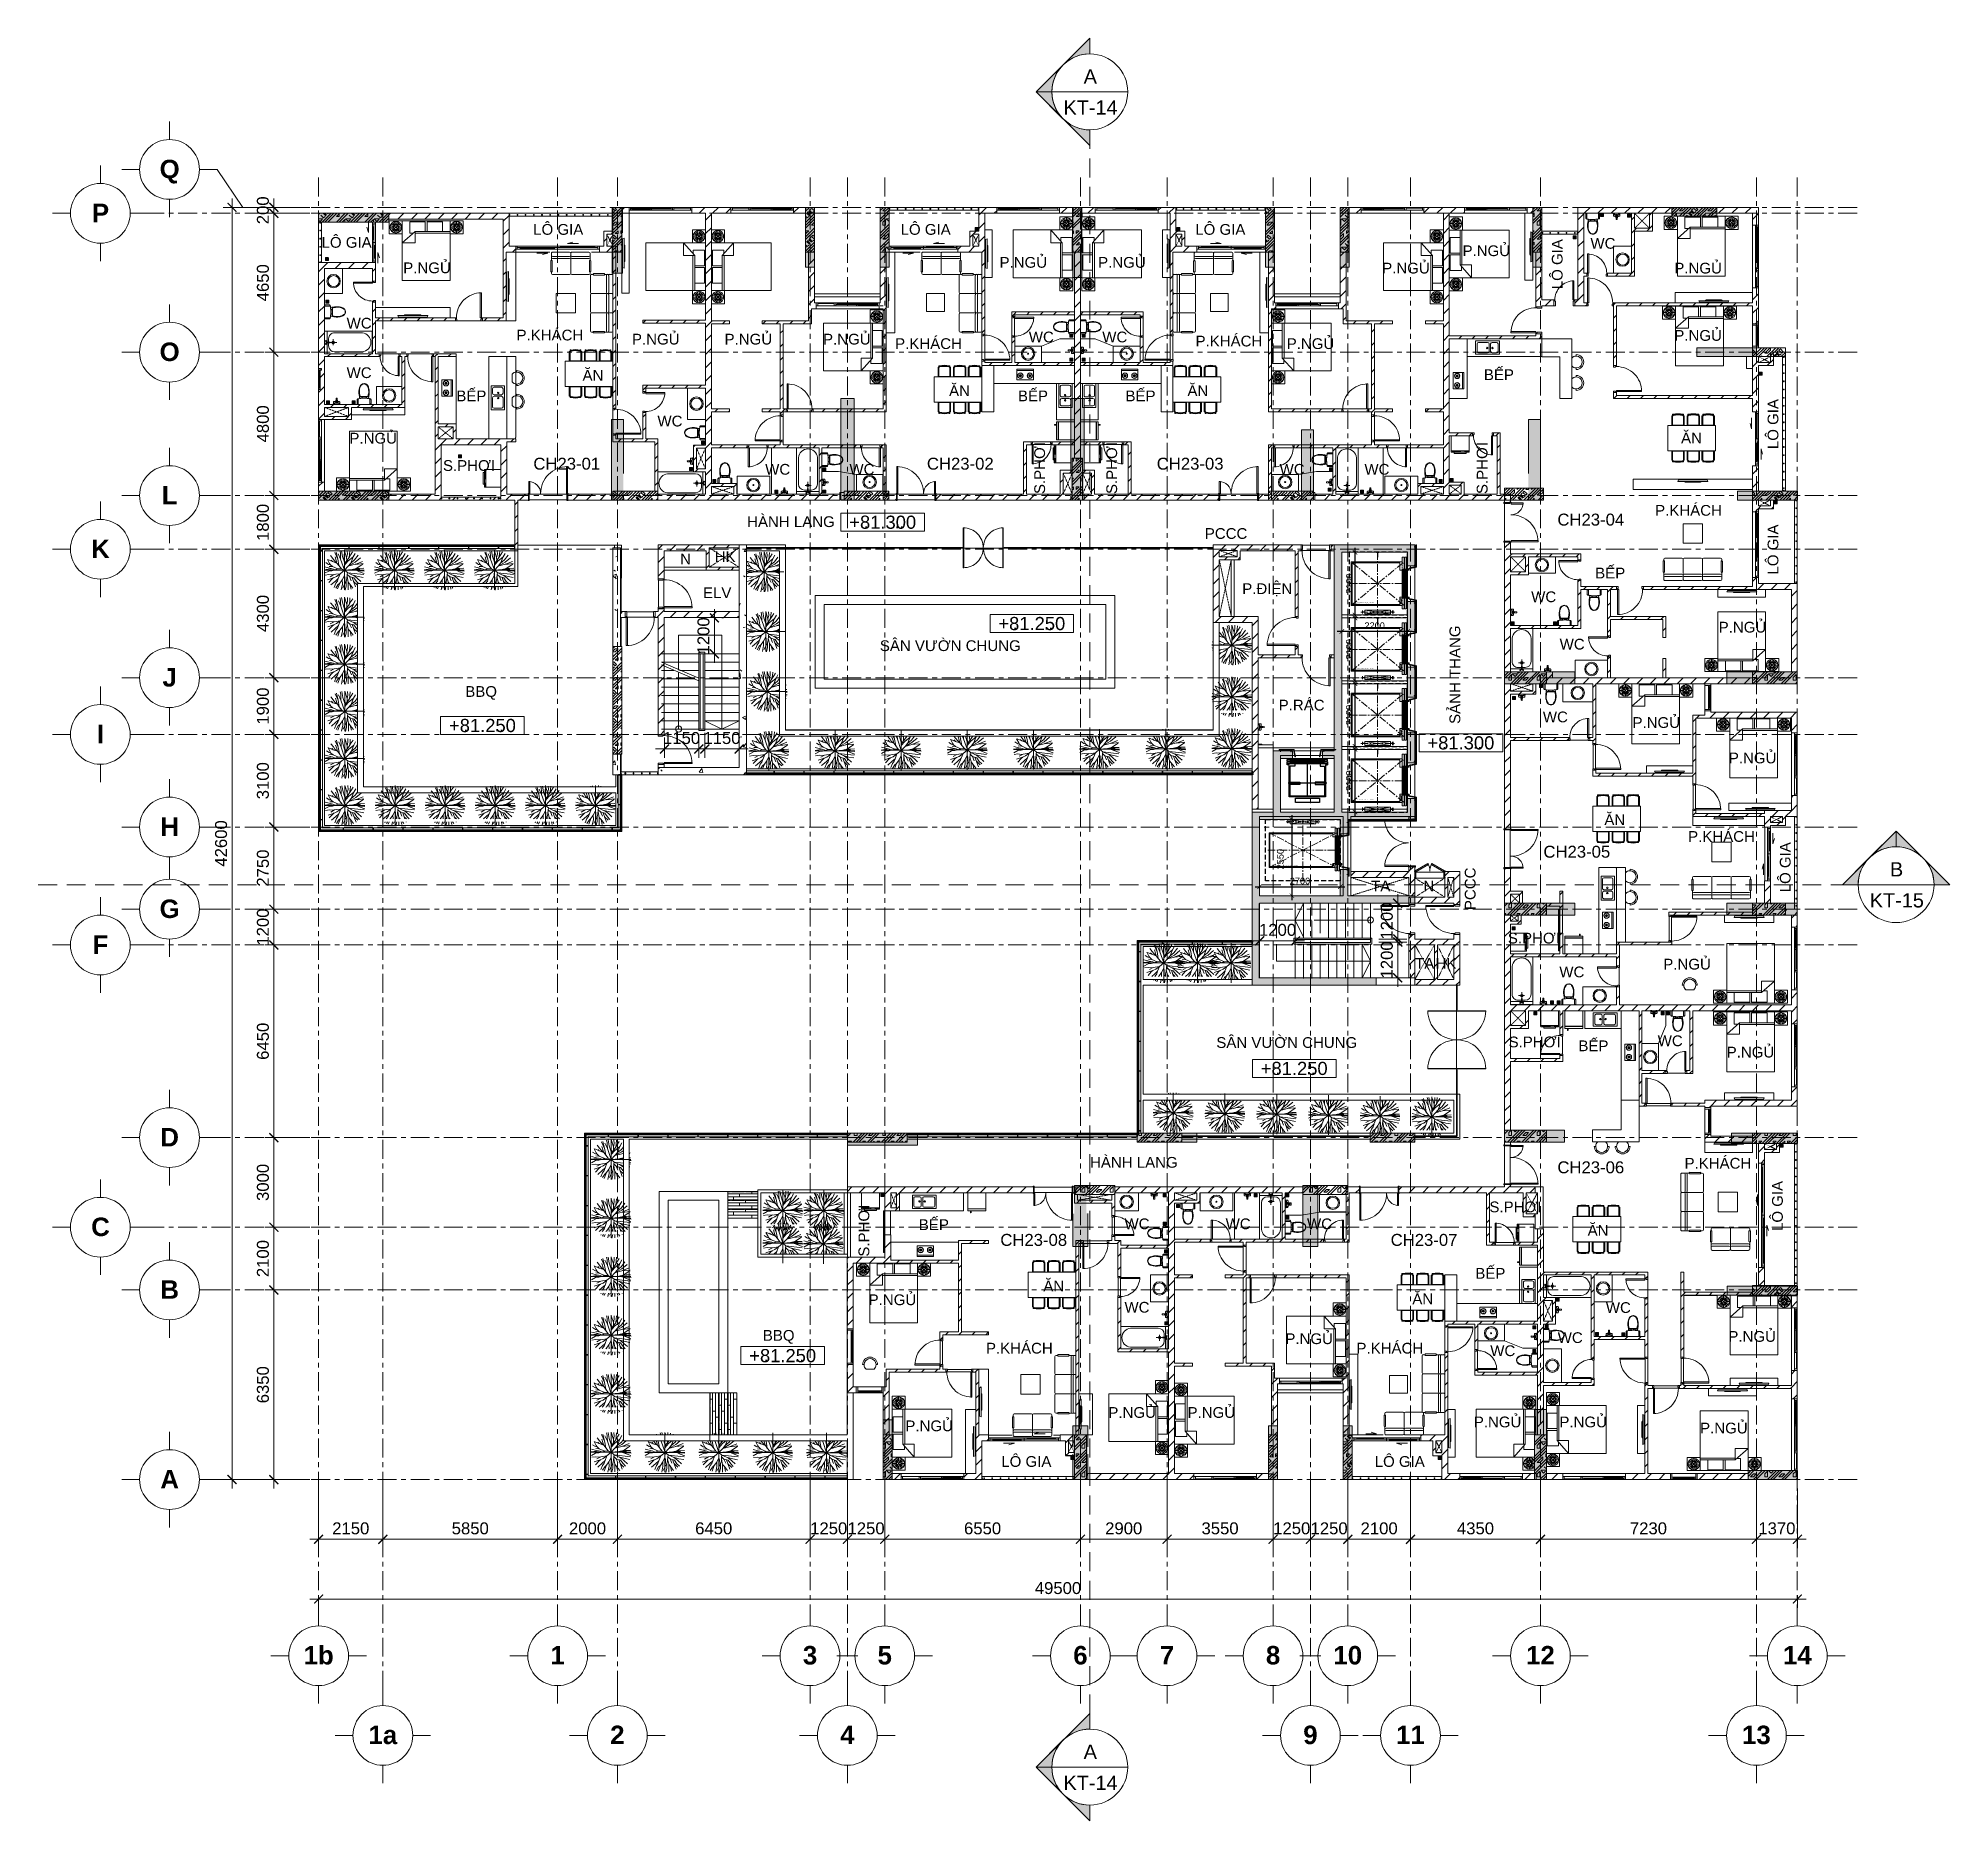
# Model space of a CAD drawing. Header units: millimetres. Extents: x -20144 to 117103, y -11426 to 48263.
# Drawn here: x 53114 to 117103, y -11426 to 48263 of the extents above; entities that cross this region are included whole.
import ezdxf
from ezdxf.enums import TextEntityAlignment as Align

# ---------------------------------------------------------------- set-up
doc = ezdxf.new("R2010")
doc.units = ezdxf.units.MM
for name, pattern in [('CENTERX2', [4, 2.5, -0.5, 0.5, -0.5]), ('Dash_2_', [6.35, 3.175, -3.175]), ('Grid Line', [22.225, 12.7, -3.175, 3.175, -3.175]), ('HIDDEN', [0.375, 0.25, -0.125]), ('HIDDEN2', [4.7625, 3.175, -1.5875]), ('Overhead 1_16_', [2.579687, 1.5875, -0.992188])]:
    doc.linetypes.add(name, pattern=pattern)
for name, color, linetype, lineweight in [('A-DETL-GENF', 31, 'Continuous', 5), ('A-DETL-GENF-HDLN', 161, 'Dash_2_', 5), ('CHU', 181, 'Continuous', 5), ('CUA', 31, 'Continuous', 9), ('DIM', 1, 'Continuous', 5), ('G-ANNO-SYMB', 111, 'Continuous', 5), ('GRA', 211, 'Continuous', 9), ('HATCH-TUONG', 152, 'Continuous', 9), ('KH', 6, 'Continuous', 5), ('KI-HIEU-1', 151, 'Continuous', 9), ('KINH', 152, 'Continuous', 5), ('L-SITE', 91, 'Continuous', 5), ('LAT-GACH', 140, 'Continuous', 13), ('NET CAT', 3, 'Continuous', 5), ('NET THAY 1', 41, 'Continuous', 5), ('NET THAY 2', 55, 'Continuous', 5), ('NET-CAT', 3, 'Continuous', 9), ('NET-THAY', 2, 'Continuous', 15), ('S-STRS', 31, 'Continuous', 5), ('THIET BI', 44, 'Continuous', 5), ('THIET-BI', 44, 'Continuous', 5), ('THIET-BI-1', 26, 'Continuous', 5), ('TRUC', 225, 'Continuous', 5)]:
    doc.layers.add(name, color=color, linetype=linetype, lineweight=lineweight)
doc.layers.add('Core - tb$0$CT3 MBT 11-31$0$Nqh-ME-01', color=8, linetype='Continuous')
doc.styles.add('Arial', font='arial.ttf', dxfattribs={"height": 476.25})
doc.styles.add('Arial_4', font='arial.ttf', dxfattribs={"height": 360})
doc.styles.add('Arial_5', font='arial.ttf', dxfattribs={"height": 400})
doc.styles.add('Arial_B', font='arialbd.ttf', dxfattribs={"height": 619.047619})
doc.styles.add('hoistway plan', font='chhbg.shx', dxfattribs={"height": 45})
doc.styles.add('TA1', font='arial.ttf')
doc.dimstyles.new('D_100', dxfattribs={"dimtxt": 220, "dimasz": 150, "dimexe": 150, "dimexo": 150, "dimgap": 80, "dimtad": 1, "dimdec": 0, "dimzin": 9, "dimtxsty": 'TA1', "dimblk": 'ARCHTICK', "dimcen": 1, "dimdle": 150, "dimclrd": 256, "dimclre": 256, "dimclrt": 7, "dimadec": 0, "dimazin": 0, "dimtfac": 1, "dimtdec": 0, "dimtix": 1, "dimtmove": 1, "dimatfit": 3, "dimfxl": 1, "dimtolj": 1, "dimtzin": 0, "dimlwd": -1, "dimlwe": -1, "dimarcsym": 0})
doc.dimstyles.new('D_200_KTx2', dxfattribs={"dimtxt": 400, "dimasz": 300, "dimexe": 300, "dimexo": 300, "dimgap": 160, "dimtad": 1, "dimdec": 0, "dimzin": 9, "dimtxsty": 'TA1', "dimblk": 'ARCHTICK', "dimcen": 1, "dimdle": 300, "dimclrd": 256, "dimclre": 256, "dimclrt": 7, "dimadec": 0, "dimazin": 0, "dimtfac": 1, "dimtdec": 0, "dimtix": 1, "dimtmove": 1, "dimatfit": 3, "dimldrblk": 'ARCHTICK', "dimfxl": 1, "dimtolj": 1, "dimtzin": 0, "dimlwd": -1, "dimlwe": -1, "dimarcsym": 0})
doc.dimstyles.new('hoistway plan', dxfattribs={"dimtxt": 45, "dimasz": 17, "dimexe": 15, "dimexo": 20, "dimgap": 25, "dimtad": 1, "dimdec": 0, "dimzin": 0, "dimdsep": 46, "dimtxsty": 'hoistway plan', "dimblk": 'DOT', "dimcen": 50, "dimclrd": 8, "dimclre": 8, "dimclrt": 3, "dimadec": 0, "dimazin": 0, "dimtfac": 1, "dimtdec": 0, "dimtmove": 1, "dimatfit": 3, "dimfxl": 1, "dimtolj": 1, "dimtzin": 0, "dimarcsym": 0})
pattern_1 = [(45, (71095.25, 0), (-476.2456, 476.2456), []), (45, (71190.5, 0), (-476.2456, 476.2456), []), (45, (71000, 0), (-476.2456, 476.2456), []), (45, (71476.25, 0), (-476.2456, 476.2456), []), (45, (71571.5, 0), (-476.2456, 476.2456), []), (0, (71381, 95.25), (0, 952.5), [95.25, -857.25]), (0, (71476.25, 190.5), (0, 952.5), [95.25, -857.25]), (45, (71381, 95.25), (0, 952.491), [134.683, -1212.342]), (45, (71476.25, 95.25), (0, 952.491), [134.683, -1212.342]), (0, (71381, 95.25), (0, 952.5), [95.25, -857.25]), (90, (70904.75, 95.25), (-952.5, 6e-14), [95.25, -857.25]), (90, (71000, 95.25), (-952.5, 6e-14), [190.5, -762]), (45, (70904.75, 190.5), (0, 952.491), [134.683, -1212.342]), (90, (71762, 381), (-952.5, 6e-14), [95.25, -857.25]), (0, (71666.75, 381), (0, 952.5), [95.25, -857.25]), (45, (71666.75, 381), (0, 952.491), [134.683, -1212.342]), (0, (71857.25, 95.25), (0, 952.5), [95.25, -857.25]), (0, (71857.25, 571.5), (0, 952.5), [95.25, -857.25]), (90, (72047.75, 666.75), (-952.5, 6e-14), [95.25, -857.25]), (45, (71857.25, 571.5), (0, 952.491), [269.367, -1077.659]), (45, (71952.5, 571.5), (0, 952.491), [134.683, -1212.342]), (45, (72143, 762), (0, 952.491), [134.683, -1212.342]), (0, (72143, 857.25), (0, 952.5), [95.25, -857.25]), (90, (72143, 762), (-952.5, 6e-14), [95.25, -857.25]), (0, (71476.25, 762), (0, 952.5), [95.25, -857.25]), (0, (71666.75, 857.25), (0, 952.5), [95.25, -857.25]), (90, (71571.5, 762), (-952.5, 6e-14), [95.25, -857.25]), (90, (71666.75, 762), (-952.5, 6e-14), [95.25, -857.25]), (45, (71476.25, 762), (0, 952.491), [134.684, -1212.342]), (45, (71666.75, 762), (0, 952.491), [134.684, -1212.342]), (135, (71119, 214.8), (-952.491, 6e-14), [134.683, -1212.342]), (135, (71238.1, 333.4), (-952.491, 6e-14), [134.683, -1212.342]), (135, (71309.56, 404.8), (-952.491, 6e-14), [134.683, -1212.342]), (135, (71333.4, 428.6), (-952.491, 6e-14), [134.683, -1212.342]), (135, (71381, 476.25), (-952.491, 6e-14), [134.684, -1212.342]), (135, (71404.8, 500.06), (-952.491, 6e-14), [134.683, -1212.342]), (135, (71476.25, 571.5), (-952.491, 6e-14), [134.684, -1212.342]), (135, (71523.9, 619.1), (-952.491, 6e-14), [134.684, -1212.342]), (45, (71119, 214.8), (0, 952.491), [95.25, -1251.775]), (45, (71238.1, 333.4), (0, 952.491), [67.361, -1279.665]), (45, (71404.8, 500.06), (0, 952.491), [67.361, -1279.665]), (45, (71309.56, 595.3), (0, 952.491), [67.361, -1279.665]), (45, (71476.25, 571.5), (0, 952.491), [67.361, -1279.665]), (45, (71381, 666.75), (0, 952.491), [67.361, -1279.665]), (0, (71024.2, 309.5), (0, 952.5), [190.043, -762.457]), (0, (71238.1, 523.9), (0, 952.5), [95.25, -857.25])]
pattern_2 = [(240.2551187, (156893.5025, 23438.0964), (5.42651964, -3.10086836), []), (330.2551187, (156893.5025, 23438.0964), (3.10086836, 5.42651964), [])]
pattern_3 = [(225, (281291.963, 17264.836), (4.41941738, -4.41941738), []), (315, (281291.963, 17264.836), (4.41941738, 4.41941738), [])]
pattern_4 = [(240.2551187, (159143.5025, 32413.0964), (5.42651964, -3.10086836), []), (330.2551187, (159143.5025, 32413.0964), (3.10086836, 5.42651964), [])]
pattern_5 = [(240.2551187, (159143.5025, 28013.0964), (5.42651964, -3.10086836), []), (330.2551187, (159143.5025, 28013.0964), (3.10086836, 5.42651964), [])]
pattern_6 = [(240.2551187, (159143.5025, 25813.0964), (5.42651964, -3.10086836), []), (330.2551187, (159143.5025, 25813.0964), (3.10086836, 5.42651964), [])]
pattern_7 = [(45, (71000, 0), (-224.5064, 224.5064), [])]
pattern_8 = [(50, (71000, 0), (1457.472, -127.512), [152.4, -1676.4]), (355, (71000, 0), (-281.94, 1528.454), [121.92, -1341.12]), (100.451, (71121.5, -10.6), (1175.54, 1400.93), [129.52, -1424.72]), (46.184, (71000, 406.4), (2168.63, -336.34), [228.6, -2514.6]), (96.636, (71180.7, 378.4), (1899.22, 1979.42), [194.28, -2137.08]), (351.184, (71000, 406.4), (1899.24, 1979.4), [182.88, -2011.68]), (21, (71203.2, 304.8), (1212.915, -818.12), [152.4, -1676.4]), (326, (71203.2, 304.8), (494.42, 1473.504), [121.92, -1341.12]), (71.451, (71304.3, 236.6), (1707.34, 655.37), [129.52, -1424.72]), (37.5, (71000, 0), (24.709, 676.44), [67.056, -1257.808, 67.056, -1294.384, -1346.2]), (37.5, (71000, 0), (24.709, 676.44), [-2686.304, 67.056, -1279.144]), (7.5, (71000, 0), (534.558, 801.444), [67.056, -709.168, 67.056, -1227.328, -513.08]), (7.5, (71000, 0), (534.558, 801.444), [-2070.608, 67.056, -446.024]), (327.5, (70546.86, 0), (1084.7275, -45.831), [67.056, -440.944, 67.056, -1517.904, -2103.12]), (327.5, (70546.86, 0), (1084.7275, -45.831), [-2092.96, 67.056, -2036.064]), (317.5, (70343.7, 0), (1185.035, 203.414), [67.056, -593.344, 67.056, -985.52, -1493.52]), (317.5, (70343.7, 0), (1185.035, 203.414), [-1712.976, 67.056, -1426.464])]
pattern_9 = [(90, (75580.2, 2899.94), (-101.6, 6e-15), []), (180, (75580.2, 2899.94), (-203.2, -203.2), [101.6, -711.2]), (180, (75478.6, 3306.34), (-203.2, -203.2), [101.6, -711.2])]
pattern_10 = [(0, (77200.52, 9670.26), (0, 101.6), []), (90, (77200.52, 9670.26), (-203.2, 203.2), [101.6, -711.2]), (90, (77606.92, 9771.86), (-203.2, 203.2), [101.6, -711.2])]

msp = doc.modelspace()

# ---------------------------------------------------------------- texts
at = {"layer": 'CHU', "color": 7, "line_spacing_factor": 0.936439}
for s, insert, char_height, width, attachment_point, style in [('\\pt2540,5080,7620,10160,12700,15240,17780,20320,22860,25400,27940,30480,33020,35560,38100,40640,43180,45720,48260,50800,53340,55880,58420,60960,63500,66040,68580,71120,73660,76200,78740,81280;LÔ GIA', (64275.3, 41606.4), 360, 1644.28, 3, 'Arial_4'), ('\\pt2540,5080,7620,10160,12700,15240,17780,20320,22860,25400,27940,30480,33020,35560,38100,40640,43180,45720,48260,50800,53340,55880,58420,60960,63500,66040,68580,71120,73660,76200,78740,81280;LÔ GIA', (71359.6, 42040.5), 360, 2479.083, 3, 'Arial_4'), ('\\pt2540,5080,7620,10160,12700,15240,17780,20320,22860,25400,27940,30480,33020,35560,38100,40640,43180,45720,48260,50800,53340,55880,58420,60960,63500,66040,68580,71120,73660,76200,78740,81280;LÔ GIA', (83659.6, 42040.5), 360, 2059.087, 3, 'Arial_4'), ('\\pt2540,5080,7620,10160,12700,15240,17780,20320,22860,25400,27940,30480,33020,35560,38100,40640,43180,45720,48260,50800,53340,55880,58420,60960,63500,66040,68580,71120,73660,76200,78740,81280;LÔ GIA', (93523.6, 42040.5), 360, 2323.088, 3, 'Arial_4'), ('\\pt2540,5080,7620,10160,12700,15240,17780,20320,22860,25400,27940,30480,33020,35560,38100,40640,43180,45720,48260,50800,53340,55880,58420,60960,63500,66040,68580,71120,73660,76200,78740,81280;P.NGỦ', (86886.7, 40937.3), 360, 1577.62, 3, 'Arial_4'), ('\\pt2540,5080,7620,10160,12700,15240,17780,20320,22860,25400,27940,30480,33020,35560,38100,40640,43180,45720,48260,50800,53340,55880,58420,60960,63500,66040,68580,71120,73660,76200,78740,81280;P.NGỦ', (90186.7, 40937.3), 360, 1577.62, 3, 'Arial_4'), ('\\pt2540,5080,7620,10160,12700,15240,17780,20320,22860,25400,27940,30480,33020,35560,38100,40640,43180,45720,48260,50800,53340,55880,58420,60960,63500,66040,68580,71120,73660,76200,78740,81280;P.NGỦ', (102385.9, 41326.5), 360, 1577.62, 3, 'Arial_4'), ('\\pt2540.0016,5079.9996,7620.0012,10159.9992,12700.0008,15239.9988,17780.0004,20319.9984,22860,25400.0016,27939.9996,30480.0012,33019.9992,35560.0008,38099.9988,40640.0004,43179.9984,45720,48260.0016,50799.9996,53340.0012,55879.9992,58420.0008,60959.9988,63500.0004,66039.9984,68580,71120.0016,73659.9996,76200.0012,78739.9992,81280.0008;WC', (105912.8, 41573.9), 360, 868.6, 3, 'Arial_4'), ('\\pt2540,5080,7620,10160,12700,15240,17780,20320,22860,25400,27940,30480,33020,35560,38100,40640,43180,45720,48260,50800,53340,55880,58420,60960,63500,66040,68580,71120,73660,76200,78740,81280;P.NGỦ', (66924.6, 40754.3), 360, 1577.62, 3, 'Arial_4'), ('\\pt2540,5080,7620,10160,12700,15240,17780,20320,22860,25400,27940,30480,33020,35560,38100,40640,43180,45720,48260,50800,53340,55880,58420,60960,63500,66040,68580,71120,73660,76200,78740,81280;P.NGỦ', (99695.8, 40744.7), 360, 1577.62, 3, 'Arial_4'), ('\\pt2540,5080,7620,10160,12700,15240,17780,20320,22860,25400,27940,30480,33020,35560,38100,40640,43180,45720,48260,50800,53340,55880,58420,60960,63500,66040,68580,71120,73660,76200,78740,81280;P.NGỦ', (109475.3, 40744.7), 360, 1577.62, 3, 'Arial_4'), ('\\pt2540.0016,5079.9996,7620.0012,10159.9992,12700.0008,15239.9988,17780.0004,20319.9984,22860,25400.0016,27939.9996,30480.0012,33019.9992,35560.0008,38099.9988,40640.0004,43179.9984,45720,48260.0016,50799.9996,53340.0012,55879.9992,58420.0008,60959.9988,63500.0004,66039.9984,68580,71120.0016,73659.9996,76200.0012,78739.9992,81280.0008;WC', (64275.3, 38900.9), 360, 868.6, 3, 'Arial_4'), ('\\pt2540,5080,7620,10160,12700,15240,17780,20320,22860,25400,27940,30480,33020,35560,38100,40640,43180,45720,48260,50800,53340,55880,58420,60960,63500,66040,68580,71120,73660,76200,78740,81280;P.KHÁCH', (71359.6, 38502.8), 360, 2217.96, 3, 'Arial_4'), ('\\pt2540,5080,7620,10160,12700,15240,17780,20320,22860,25400,27940,30480,33020,35560,38100,40640,43180,45720,48260,50800,53340,55880,58420,60960,63500,66040,68580,71120,73660,76200,78740,81280;P.NGỦ', (74581.5, 38365.9), 360, 1577.62, 3, 'Arial_4'), ('\\pt2540,5080,7620,10160,12700,15240,17780,20320,22860,25400,27940,30480,33020,35560,38100,40640,43180,45720,48260,50800,53340,55880,58420,60960,63500,66040,68580,71120,73660,76200,78740,81280;P.NGỦ', (77681.5, 38365.9), 360, 1577.62, 3, 'Arial_4'), ('\\pt2540,5080,7620,10160,12700,15240,17780,20320,22860,25400,27940,30480,33020,35560,38100,40640,43180,45720,48260,50800,53340,55880,58420,60960,63500,66040,68580,71120,73660,76200,78740,81280;P.NGỦ', (80979.3, 38365.9), 360, 1577.62, 3, 'Arial_4'), ('\\pt2540.0016,5079.9996,7620.0012,10159.9992,12700.0008,15239.9988,17780.0004,20319.9984,22860,25400.0016,27939.9996,30480.0012,33019.9992,35560.0008,38099.9988,40640.0004,43179.9984,45720,48260.0016,50799.9996,53340.0012,55879.9992,58420.0008,60959.9988,63500.0004,66039.9984,68580,71120.0016,73659.9996,76200.0012,78739.9992,81280.0008;WC', (87111.4, 38438.6), 360, 868.6, 3, 'Arial_4'), ('\\pt2540.0016,5079.9996,7620.0012,10159.9992,12700.0008,15239.9988,17780.0004,20319.9984,22860,25400.0016,27939.9996,30480.0012,33019.9992,35560.0008,38099.9988,40640.0004,43179.9984,45720,48260.0016,50799.9996,53340.0012,55879.9992,58420.0008,60959.9988,63500.0004,66039.9984,68580,71120.0016,73659.9996,76200.0012,78739.9992,81280.0008;WC', (89570.9, 38438.6), 360, 868.6, 3, 'Arial_4'), ('\\pt2540,5080,7620,10160,12700,15240,17780,20320,22860,25400,27940,30480,33020,35560,38100,40640,43180,45720,48260,50800,53340,55880,58420,60960,63500,66040,68580,71120,73660,76200,78740,81280;P.KHÁCH', (94090.8, 38301.7), 360, 2217.96, 3, 'Arial_4'), ('\\pt2540,5080,7620,10160,12700,15240,17780,20320,22860,25400,27940,30480,33020,35560,38100,40640,43180,45720,48260,50800,53340,55880,58420,60960,63500,66040,68580,71120,73660,76200,78740,81280;P.NGỦ', (109475.3, 38490.5), 360, 1577.62, 3, 'Arial_4'), ('\\pt2540,5080,7620,10160,12700,15240,17780,20320,22860,25400,27940,30480,33020,35560,38100,40640,43180,45720,48260,50800,53340,55880,58420,60960,63500,66040,68580,71120,73660,76200,78740,81280;P.KHÁCH', (84033.7, 38215.8), 360, 2217.96, 3, 'Arial_4'), ('\\pt2540,5080,7620,10160,12700,15240,17780,20320,22860,25400,27940,30480,33020,35560,38100,40640,43180,45720,48260,50800,53340,55880,58420,60960,63500,66040,68580,71120,73660,76200,78740,81280;P.NGỦ', (96500.6, 38215.8), 360, 1577.62, 3, 'Arial_4'), ('\\pt2540.0016,5079.9996,7620.0012,10159.9992,12700.0008,15239.9988,17780.0004,20319.9984,22860,25400.0016,27939.9996,30480.0012,33019.9992,35560.0008,38099.9988,40640.0004,43179.9984,45720,48260.0016,50799.9996,53340.0012,55879.9992,58420.0008,60959.9988,63500.0004,66039.9984,68580,71120.0016,73659.9996,76200.0012,78739.9992,81280.0008;WC', (64275.3, 37242.7), 360, 868.6, 3, 'Arial_4'), ('\\pt2540,5080,7620,10160,12700,15240,17780,20320,22860,25400,27940,30480,33020,35560,38100,40640,43180,45720,48260,50800,53340,55880,58420,60960,63500,66040,68580,71120,73660,76200,78740,81280;ĂN', (72033.5, 37154.1), 360, 694.88, 3, 'Arial_4'), ('\\pt2540,5080,7620,10160,12700,15240,17780,20320,22860,25400,27940,30480,33020,35560,38100,40640,43180,45720,48260,50800,53340,55880,58420,60960,63500,66040,68580,71120,73660,76200,78740,81280;BẾP', (102513.5, 37176.3), 360, 1001.92, 3, 'Arial_4'), ('\\pt2540,5080,7620,10160,12700,15240,17780,20320,22860,25400,27940,30480,33020,35560,38100,40640,43180,45720,48260,50800,53340,55880,58420,60960,63500,66040,68580,71120,73660,76200,78740,81280;BẾP', (68116.4, 36465.2), 360, 1001.92, 3, 'Arial_4'), ('\\pt2540,5080,7620,10160,12700,15240,17780,20320,22860,25400,27940,30480,33020,35560,38100,40640,43180,45720,48260,50800,53340,55880,58420,60960,63500,66040,68580,71120,73660,76200,78740,81280;ĂN', (84302.7, 36639.2), 360, 694.88, 3, 'Arial_4'), ('\\pt2540,5080,7620,10160,12700,15240,17780,20320,22860,25400,27940,30480,33020,35560,38100,40640,43180,45720,48260,50800,53340,55880,58420,60960,63500,66040,68580,71120,73660,76200,78740,81280;BẾP', (86916.4, 36465.2), 360, 1001.92, 3, 'Arial_4'), ('\\pt2540,5080,7620,10160,12700,15240,17780,20320,22860,25400,27940,30480,33020,35560,38100,40640,43180,45720,48260,50800,53340,55880,58420,60960,63500,66040,68580,71120,73660,76200,78740,81280;BẾP', (90516.4, 36465.2), 360, 1001.92, 3, 'Arial_4'), ('\\pt2540,5080,7620,10160,12700,15240,17780,20320,22860,25400,27940,30480,33020,35560,38100,40640,43180,45720,48260,50800,53340,55880,58420,60960,63500,66040,68580,71120,73660,76200,78740,81280;ĂN', (92282.7, 36639.2), 360, 694.88, 3, 'Arial_4'), ('\\pt2540.0016,5079.9996,7620.0012,10159.9992,12700.0008,15239.9988,17780.0004,20319.9984,22860,25400.0016,27939.9996,30480.0012,33019.9992,35560.0008,38099.9988,40640.0004,43179.9984,45720,48260.0016,50799.9996,53340.0012,55879.9992,58420.0008,60959.9988,63500.0004,66039.9984,68580,71120.0016,73659.9996,76200.0012,78739.9992,81280.0008;WC', (74680.1, 35622.8), 360, 868.6, 3, 'Arial_4'), ('\\pt2540,5080,7620,10160,12700,15240,17780,20320,22860,25400,27940,30480,33020,35560,38100,40640,43180,45720,48260,50800,53340,55880,58420,60960,63500,66040,68580,71120,73660,76200,78740,81280;P.NGỦ', (65123.2, 35049.4), 360, 1577.62, 3, 'Arial_4'), ('\\pt2540,5080,7620,10160,12700,15240,17780,20320,22860,25400,27940,30480,33020,35560,38100,40640,43180,45720,48260,50800,53340,55880,58420,60960,63500,66040,68580,71120,73660,76200,78740,81280;ĂN', (108807.2, 35058), 360, 694.88, 3, 'Arial_4'), ('\\pt2540,5080,7620,10160,12700,15240,17780,20320,22860,25400,27940,30480,33020,35560,38100,40640,43180,45720,48260,50800,53340,55880,58420,60960,63500,66040,68580,71120,73660,76200,78740,81280;S.PHƠI', (68407, 34134.8), 360, 1710.94, 3, 'Arial_4'), ('\\pt2540,5080,7620,10160,12700,15240,17780,20320,22860,25400,27940,30480,33020,35560,38100,40640,43180,45720,48260,50800,53340,55880,58420,60960,63500,66040,68580,71120,73660,76200,78740,81280;CH23-01', (71924.6, 34216.2), 400, 2298.76, 3, 'Arial_5'), ('\\pt2540.0016,5079.9996,7620.0012,10159.9992,12700.0008,15239.9988,17780.0004,20319.9984,22860,25400.0016,27939.9996,30480.0012,33019.9992,35560.0008,38099.9988,40640.0004,43179.9984,45720,48260.0016,50799.9996,53340.0012,55879.9992,58420.0008,60959.9988,63500.0004,66039.9984,68580,71120.0016,73659.9996,76200.0012,78739.9992,81280.0008;WC', (78286.7, 34007.9), 360, 868.6, 3, 'Arial_4'), ('\\pt2540.0016,5079.9996,7620.0012,10159.9992,12700.0008,15239.9988,17780.0004,20319.9984,22860,25400.0016,27939.9996,30480.0012,33019.9992,35560.0008,38099.9988,40640.0004,43179.9984,45720,48260.0016,50799.9996,53340.0012,55879.9992,58420.0008,60959.9988,63500.0004,66039.9984,68580,71120.0016,73659.9996,76200.0012,78739.9992,81280.0008;WC', (81106.7, 34007.9), 360, 868.6, 3, 'Arial_4'), ('\\pt2540,5080,7620,10160,12700,15240,17780,20320,22860,25400,27940,30480,33020,35560,38100,40640,43180,45720,48260,50800,53340,55880,58420,60960,63500,66040,68580,71120,73660,76200,78740,81280;CH23-02', (85098.6, 34216.2), 400, 2298.76, 3, 'Arial_5'), ('\\pt2540,5080,7620,10160,12700,15240,17780,20320,22860,25400,27940,30480,33020,35560,38100,40640,43180,45720,48260,50800,53340,55880,58420,60960,63500,66040,68580,71120,73660,76200,78740,81280;CH23-03', (92792.4, 34216.2), 400, 2298.76, 3, 'Arial_5'), ('\\pt2540.0016,5079.9996,7620.0012,10159.9992,12700.0008,15239.9988,17780.0004,20319.9984,22860,25400.0016,27939.9996,30480.0012,33019.9992,35560.0008,38099.9988,40640.0004,43179.9984,45720,48260.0016,50799.9996,53340.0012,55879.9992,58420.0008,60959.9988,63500.0004,66039.9984,68580,71120.0016,73659.9996,76200.0012,78739.9992,81280.0008;WC', (95506.7, 34007.9), 360, 868.6, 3, 'Arial_4'), ('\\pt2540.0016,5079.9996,7620.0012,10159.9992,12700.0008,15239.9988,17780.0004,20319.9984,22860,25400.0016,27939.9996,30480.0012,33019.9992,35560.0008,38099.9988,40640.0004,43179.9984,45720,48260.0016,50799.9996,53340.0012,55879.9992,58420.0008,60959.9988,63500.0004,66039.9984,68580,71120.0016,73659.9996,76200.0012,78739.9992,81280.0008;WC', (98346.7, 34007.9), 360, 868.6, 3, 'Arial_4'), ('\\pt2540,5080,7620,10160,12700,15240,17780,20320,22860,25400,27940,30480,33020,35560,38100,40640,43180,45720,48260,50800,53340,55880,58420,60960,63500,66040,68580,71120,73660,76200,78740,81280;P.KHÁCH', (109475.3, 32633.3), 360, 2217.96, 3, 'Arial_4'), ('\\pt2540,5080,7620,10160,12700,15240,17780,20320,22860,25400,27940,30480,33020,35560,38100,40640,43180,45720,48260,50800,53340,55880,58420,60960,63500,66040,68580,71120,73660,76200,78740,81280;HÀNH LANG', (76844.8, 32254.6), 360, 2926.98, 1, 'Arial_4'), ('\\pt2540,5080,7620,10160,12700,15240,17780,20320,22860,25400,27940,30480,33020,35560,38100,40640,43180,45720,48260,50800,53340,55880,58420,60960,63500,66040,68580,71120,73660,76200,78740,81280;CH23-04', (106204.9, 32344), 400, 2298.76, 3, 'Arial_5'), ('\\pt2540.0016,5079.9996,7620.0012,10159.9992,12700.0008,15239.9988,17780.0004,20319.9984,22860,25400.0016,27939.9996,30480.0012,33019.9992,35560.0008,38099.9988,40640.0004,43179.9984,45720,48260.0016,50799.9996,53340.0012,55879.9992,58420.0008,60959.9988,63500.0004,66039.9984,68580,71120.0016,73659.9996,76200.0012,78739.9992,81280.0008;PCCC', (92165.4, 31858), 360, 1430.16, 1, 'Arial_4'), ('\\pt2540.0016,5079.9996,7620.0012,10159.9992,12700.0008,15239.9988,17780.0004,20319.9984,22860,25400.0016,27939.9996,30480.0012,33019.9992,35560.0008,38099.9988,40640.0004,43179.9984,45720,48260.0016,50799.9996,53340.0012,55879.9992,58420.0008,60959.9988,63500.0004,66039.9984,68580,71120.0016,73659.9996,76200.0012,78739.9992,81280.0008;N', (74600.8, 31005.7), 360, 373.7, 1, 'Arial_4'), ('\\pt2540.0016,5079.9996,7620.0012,10159.9992,12700.0008,15239.9988,17780.0004,20319.9984,22860,25400.0016,27939.9996,30480.0012,33019.9992,35560.0008,38099.9988,40640.0004,43179.9984,45720,48260.0016,50799.9996,53340.0012,55879.9992,58420.0008,60959.9988,63500.0004,66039.9984,68580,71120.0016,73659.9996,76200.0012,78739.9992,81280.0008;HK', (75760.1, 31081.4), 360, 709.02, 1, 'Arial_4'), ('\\pt2540,5080,7620,10160,12700,15240,17780,20320,22860,25400,27940,30480,33020,35560,38100,40640,43180,45720,48260,50800,53340,55880,58420,60960,63500,66040,68580,71120,73660,76200,78740,81280;P.ĐIỆN', (93417.7, 30010.5), 360, 1656.4, 1, 'Arial_4'), ('\\pt2540,5080,7620,10160,12700,15240,17780,20320,22860,25400,27940,30480,33020,35560,38100,40640,43180,45720,48260,50800,53340,55880,58420,60960,63500,66040,68580,71120,73660,76200,78740,81280;BẾP', (106239, 30534.4), 360, 1001.92, 3, 'Arial_4'), ('\\pt2540.0016,5079.9996,7620.0012,10159.9992,12700.0008,15239.9988,17780.0004,20319.9984,22860,25400.0016,27939.9996,30480.0012,33019.9992,35560.0008,38099.9988,40640.0004,43179.9984,45720,48260.0016,50799.9996,53340.0012,55879.9992,58420.0008,60959.9988,63500.0004,66039.9984,68580,71120.0016,73659.9996,76200.0012,78739.9992,81280.0008;ELV', (75367, 29874.4), 360, 961.52, 1, 'Arial_4'), ('\\pt2540.0016,5079.9996,7620.0012,10159.9992,12700.0008,15239.9988,17780.0004,20319.9984,22860,25400.0016,27939.9996,30480.0012,33019.9992,35560.0008,38099.9988,40640.0004,43179.9984,45720,48260.0016,50799.9996,53340.0012,55879.9992,58420.0008,60959.9988,63500.0004,66039.9984,68580,71120.0016,73659.9996,76200.0012,78739.9992,81280.0008;WC', (103928.9, 29739.1), 360, 868.6, 3, 'Arial_4'), ('\\pt2540,5080,7620,10160,12700,15240,17780,20320,22860,25400,27940,30480,33020,35560,38100,40640,43180,45720,48260,50800,53340,55880,58420,60960,63500,66040,68580,71120,73660,76200,78740,81280;P.NGỦ', (110960.4, 28721.7), 360, 1577.62, 3, 'Arial_4'), ('\\pt2540,5080,7620,10160,12700,15240,17780,20320,22860,25400,27940,30480,33020,35560,38100,40640,43180,45720,48260,50800,53340,55880,58420,60960,63500,66040,68580,71120,73660,76200,78740,81280;SÂN VƯỜN CHUNG', (86004.1, 28102), 360, 4676.3, 3, 'Arial_4'), ('\\pt2540.0016,5079.9996,7620.0012,10159.9992,12700.0008,15239.9988,17780.0004,20319.9984,22860,25400.0016,27939.9996,30480.0012,33019.9992,35560.0008,38099.9988,40640.0004,43179.9984,45720,48260.0016,50799.9996,53340.0012,55879.9992,58420.0008,60959.9988,63500.0004,66039.9984,68580,71120.0016,73659.9996,76200.0012,78739.9992,81280.0008;WC', (104882.2, 28152.6), 360, 868.6, 3, 'Arial_4'), ('\\pt2540.0016,5079.9996,7620.0012,10159.9992,12700.0008,15239.9988,17780.0004,20319.9984,22860,25400.0016,27939.9996,30480.0012,33019.9992,35560.0008,38099.9988,40640.0004,43179.9984,45720,48260.0016,50799.9996,53340.0012,55879.9992,58420.0008,60959.9988,63500.0004,66039.9984,68580,71120.0016,73659.9996,76200.0012,78739.9992,81280.0008;BBQ', (68471, 26568.1), 360, 1056.46, 3, 'Arial_4'), ('\\pt2540,5080,7620,10160,12700,15240,17780,20320,22860,25400,27940,30480,33020,35560,38100,40640,43180,45720,48260,50800,53340,55880,58420,60960,63500,66040,68580,71120,73660,76200,78740,81280;P.RÁC', (94638.3, 26111.9), 360, 1537.22, 1, 'Arial_4'), ('\\pt2540.0016,5079.9996,7620.0012,10159.9992,12700.0008,15239.9988,17780.0004,20319.9984,22860,25400.0016,27939.9996,30480.0012,33019.9992,35560.0008,38099.9988,40640.0004,43179.9984,45720,48260.0016,50799.9996,53340.0012,55879.9992,58420.0008,60959.9988,63500.0004,66039.9984,68580,71120.0016,73659.9996,76200.0012,78739.9992,81280.0008;WC', (104319.8, 25716.6), 360, 868.6, 3, 'Arial_4'), ('\\pt2540,5080,7620,10160,12700,15240,17780,20320,22860,25400,27940,30480,33020,35560,38100,40640,43180,45720,48260,50800,53340,55880,58420,60960,63500,66040,68580,71120,73660,76200,78740,81280;P.NGỦ', (108075.4, 25528.8), 360, 1577.62, 3, 'Arial_4'), ('\\pt2540,5080,7620,10160,12700,15240,17780,20320,22860,25400,27940,30480,33020,35560,38100,40640,43180,45720,48260,50800,53340,55880,58420,60960,63500,66040,68580,71120,73660,76200,78740,81280;P.NGỦ', (111300.5, 24341.8), 360, 1577.62, 3, 'Arial_4'), ('\\pt2540,5080,7620,10160,12700,15240,17780,20320,22860,25400,27940,30480,33020,35560,38100,40640,43180,45720,48260,50800,53340,55880,58420,60960,63500,66040,68580,71120,73660,76200,78740,81280;ĂN', (106239, 22273.4), 360, 694.88, 3, 'Arial_4'), ('\\pt2540,5080,7620,10160,12700,15240,17780,20320,22860,25400,27940,30480,33020,35560,38100,40640,43180,45720,48260,50800,53340,55880,58420,60960,63500,66040,68580,71120,73660,76200,78740,81280;P.KHÁCH', (110580.2, 21713.6), 360, 2217.96, 3, 'Arial_4'), ('\\pt2540,5080,7620,10160,12700,15240,17780,20320,22860,25400,27940,30480,33020,35560,38100,40640,43180,45720,48260,50800,53340,55880,58420,60960,63500,66040,68580,71120,73660,76200,78740,81280;CH23-05', (105736.9, 21223.4), 400, 2298.76, 3, 'Arial_5'), ('\\pt2540.0016,5079.9996,7620.0012,10159.9992,12700.0008,15239.9988,17780.0004,20319.9984,22860,25400.0016,27939.9996,30480.0012,33019.9992,35560.0008,38099.9988,40640.0004,43179.9984,45720,48260.0016,50799.9996,53340.0012,55879.9992,58420.0008,60959.9988,63500.0004,66039.9984,68580,71120.0016,73659.9996,76200.0012,78739.9992,81280.0008;TA', (97733.1, 20053.2), 360, 654.48, 1, 'Arial_4'), ('\\pt2540.0016,5079.9996,7620.0012,10159.9992,12700.0008,15239.9988,17780.0004,20319.9984,22860,25400.0016,27939.9996,30480.0012,33019.9992,35560.0008,38099.9988,40640.0004,43179.9984,45720,48260.0016,50799.9996,53340.0012,55879.9992,58420.0008,60959.9988,63500.0004,66039.9984,68580,71120.0016,73659.9996,76200.0012,78739.9992,81280.0008;N', (99483, 20053.2), 360, 373.7, 1, 'Arial_4'), ('\\pt2540,5080,7620,10160,12700,15240,17780,20320,22860,25400,27940,30480,33020,35560,38100,40640,43180,45720,48260,50800,53340,55880,58420,60960,63500,66040,68580,71120,73660,76200,78740,81280;S.PHƠI', (104054.3, 18310), 360, 1710.94, 3, 'Arial_4'), ('\\pt2540.0016,5079.9996,7620.0012,10159.9992,12700.0008,15239.9988,17780.0004,20319.9984,22860,25400.0016,27939.9996,30480.0012,33019.9992,35560.0008,38099.9988,40640.0004,43179.9984,45720,48260.0016,50799.9996,53340.0012,55879.9992,58420.0008,60959.9988,63500.0004,66039.9984,68580,71120.0016,73659.9996,76200.0012,78739.9992,81280.0008;TA', (99205, 17464.6), 360, 654.48, 1, 'Arial_4'), ('\\pt2540.0016,5079.9996,7620.0012,10159.9992,12700.0008,15239.9988,17780.0004,20319.9984,22860,25400.0016,27939.9996,30480.0012,33019.9992,35560.0008,38099.9988,40640.0004,43179.9984,45720,48260.0016,50799.9996,53340.0012,55879.9992,58420.0008,60959.9988,63500.0004,66039.9984,68580,71120.0016,73659.9996,76200.0012,78739.9992,81280.0008;HK', (99891, 17464.6), 360, 709.02, 1, 'Arial_4'), ('\\pt2540,5080,7620,10160,12700,15240,17780,20320,22860,25400,27940,30480,33020,35560,38100,40640,43180,45720,48260,50800,53340,55880,58420,60960,63500,66040,68580,71120,73660,76200,78740,81280;P.NGỦ', (109105.3, 17437.9), 360, 1577.62, 3, 'Arial_4'), ('\\pt2540.0016,5079.9996,7620.0012,10159.9992,12700.0008,15239.9988,17780.0004,20319.9984,22860,25400.0016,27939.9996,30480.0012,33019.9992,35560.0008,38099.9988,40640.0004,43179.9984,45720,48260.0016,50799.9996,53340.0012,55879.9992,58420.0008,60959.9988,63500.0004,66039.9984,68580,71120.0016,73659.9996,76200.0012,78739.9992,81280.0008;WC', (104871.3, 17177.5), 360, 868.6, 3, 'Arial_4'), ('\\pt2540,5080,7620,10160,12700,15240,17780,20320,22860,25400,27940,30480,33020,35560,38100,40640,43180,45720,48260,50800,53340,55880,58420,60960,63500,66040,68580,71120,73660,76200,78740,81280;SÂN VƯỜN CHUNG', (97267, 14813.7), 360, 4676.3, 3, 'Arial_4'), ('\\pt2540,5080,7620,10160,12700,15240,17780,20320,22860,25400,27940,30480,33020,35560,38100,40640,43180,45720,48260,50800,53340,55880,58420,60960,63500,66040,68580,71120,73660,76200,78740,81280;S.PHƠI', (104079.3, 14833.3), 360, 1710.94, 3, 'Arial_4'), ('\\pt2540,5080,7620,10160,12700,15240,17780,20320,22860,25400,27940,30480,33020,35560,38100,40640,43180,45720,48260,50800,53340,55880,58420,60960,63500,66040,68580,71120,73660,76200,78740,81280;BẾP', (105678.6, 14703.8), 360, 1001.92, 3, 'Arial_4'), ('\\pt2540.0016,5079.9996,7620.0012,10159.9992,12700.0008,15239.9988,17780.0004,20319.9984,22860,25400.0016,27939.9996,30480.0012,33019.9992,35560.0008,38099.9988,40640.0004,43179.9984,45720,48260.0016,50799.9996,53340.0012,55879.9992,58420.0008,60959.9988,63500.0004,66039.9984,68580,71120.0016,73659.9996,76200.0012,78739.9992,81280.0008;WC', (108164.3, 14871.7), 360, 868.6, 3, 'Arial_4'), ('\\pt2540,5080,7620,10160,12700,15240,17780,20320,22860,25400,27940,30480,33020,35560,38100,40640,43180,45720,48260,50800,53340,55880,58420,60960,63500,66040,68580,71120,73660,76200,78740,81280;P.NGỦ', (111228.7, 14492.5), 360, 1577.62, 3, 'Arial_4'), ('\\pt2540,5080,7620,10160,12700,15240,17780,20320,22860,25400,27940,30480,33020,35560,38100,40640,43180,45720,48260,50800,53340,55880,58420,60960,63500,66040,68580,71120,73660,76200,78740,81280;HÀNH LANG', (88323.7, 10801.7), 360, 2926.98, 1, 'Arial_4'), ('\\pt2540,5080,7620,10160,12700,15240,17780,20320,22860,25400,27940,30480,33020,35560,38100,40640,43180,45720,48260,50800,53340,55880,58420,60960,63500,66040,68580,71120,73660,76200,78740,81280;CH23-06', (106204.9, 10655.4), 400, 2298.76, 3, 'Arial_5'), ('\\pt2540,5080,7620,10160,12700,15240,17780,20320,22860,25400,27940,30480,33020,35560,38100,40640,43180,45720,48260,50800,53340,55880,58420,60960,63500,66040,68580,71120,73660,76200,78740,81280;P.KHÁCH', (110459.9, 10770.6), 360, 2217.96, 3, 'Arial_4'), ('\\pt2540,5080,7620,10160,12700,15240,17780,20320,22860,25400,27940,30480,33020,35560,38100,40640,43180,45720,48260,50800,53340,55880,58420,60960,63500,66040,68580,71120,73660,76200,78740,81280;S.PHƠI', (103437.4, 9310.4), 360, 1710.94, 3, 'Arial_4'), ('\\pt2540,5080,7620,10160,12700,15240,17780,20320,22860,25400,27940,30480,33020,35560,38100,40640,43180,45720,48260,50800,53340,55880,58420,60960,63500,66040,68580,71120,73660,76200,78740,81280;BẾP', (83598.9, 8714.7), 360, 1001.92, 3, 'Arial_4'), ('\\pt2540.0016,5079.9996,7620.0012,10159.9992,12700.0008,15239.9988,17780.0004,20319.9984,22860,25400.0016,27939.9996,30480.0012,33019.9992,35560.0008,38099.9988,40640.0004,43179.9984,45720,48260.0016,50799.9996,53340.0012,55879.9992,58420.0008,60959.9988,63500.0004,66039.9984,68580,71120.0016,73659.9996,76200.0012,78739.9992,81280.0008;WC', (90314.2, 8742.6), 360, 868.6, 3, 'Arial_4'), ('\\pt2540.0016,5079.9996,7620.0012,10159.9992,12700.0008,15239.9988,17780.0004,20319.9984,22860,25400.0016,27939.9996,30480.0012,33019.9992,35560.0008,38099.9988,40640.0004,43179.9984,45720,48260.0016,50799.9996,53340.0012,55879.9992,58420.0008,60959.9988,63500.0004,66039.9984,68580,71120.0016,73659.9996,76200.0012,78739.9992,81280.0008;WC', (93701.2, 8742.6), 360, 868.6, 3, 'Arial_4'), ('\\pt2540.0016,5079.9996,7620.0012,10159.9992,12700.0008,15239.9988,17780.0004,20319.9984,22860,25400.0016,27939.9996,30480.0012,33019.9992,35560.0008,38099.9988,40640.0004,43179.9984,45720,48260.0016,50799.9996,53340.0012,55879.9992,58420.0008,60959.9988,63500.0004,66039.9984,68580,71120.0016,73659.9996,76200.0012,78739.9992,81280.0008;WC', (96424.9, 8742.6), 360, 868.6, 3, 'Arial_4'), ('\\pt2540,5080,7620,10160,12700,15240,17780,20320,22860,25400,27940,30480,33020,35560,38100,40640,43180,45720,48260,50800,53340,55880,58420,60960,63500,66040,68580,71120,73660,76200,78740,81280;ĂN', (105678.6, 8524.8), 360, 694.88, 3, 'Arial_4'), ('\\pt2540,5080,7620,10160,12700,15240,17780,20320,22860,25400,27940,30480,33020,35560,38100,40640,43180,45720,48260,50800,53340,55880,58420,60960,63500,66040,68580,71120,73660,76200,78740,81280;CH23-08', (87556.4, 8225.2), 400, 2298.76, 3, 'Arial_5'), ('\\pt2540,5080,7620,10160,12700,15240,17780,20320,22860,25400,27940,30480,33020,35560,38100,40640,43180,45720,48260,50800,53340,55880,58420,60960,63500,66040,68580,71120,73660,76200,78740,81280;CH23-07', (100622.7, 8225.2), 400, 2298.76, 3, 'Arial_5'), ('\\pt2540,5080,7620,10160,12700,15240,17780,20320,22860,25400,27940,30480,33020,35560,38100,40640,43180,45720,48260,50800,53340,55880,58420,60960,63500,66040,68580,71120,73660,76200,78740,81280;BẾP', (102227.7, 7084.9), 360, 1001.92, 3, 'Arial_4'), ('\\pt2540,5080,7620,10160,12700,15240,17780,20320,22860,25400,27940,30480,33020,35560,38100,40640,43180,45720,48260,50800,53340,55880,58420,60960,63500,66040,68580,71120,73660,76200,78740,81280;ĂN', (87458.5, 6662.5), 360, 694.88, 3, 'Arial_4'), ('\\pt2540,5080,7620,10160,12700,15240,17780,20320,22860,25400,27940,30480,33020,35560,38100,40640,43180,45720,48260,50800,53340,55880,58420,60960,63500,66040,68580,71120,73660,76200,78740,81280;P.NGỦ', (82504.7, 6200.3), 360, 1577.62, 3, 'Arial_4'), ('\\pt2540.0016,5079.9996,7620.0012,10159.9992,12700.0008,15239.9988,17780.0004,20319.9984,22860,25400.0016,27939.9996,30480.0012,33019.9992,35560.0008,38099.9988,40640.0004,43179.9984,45720,48260.0016,50799.9996,53340.0012,55879.9992,58420.0008,60959.9988,63500.0004,66039.9984,68580,71120.0016,73659.9996,76200.0012,78739.9992,81280.0008;WC', (90314.2, 5949.1), 360, 868.6, 3, 'Arial_4'), ('\\pt2540,5080,7620,10160,12700,15240,17780,20320,22860,25400,27940,30480,33020,35560,38100,40640,43180,45720,48260,50800,53340,55880,58420,60960,63500,66040,68580,71120,73660,76200,78740,81280;ĂN', (99811, 6231.1), 360, 694.88, 3, 'Arial_4'), ('\\pt2540.0016,5079.9996,7620.0012,10159.9992,12700.0008,15239.9988,17780.0004,20319.9984,22860,25400.0016,27939.9996,30480.0012,33019.9992,35560.0008,38099.9988,40640.0004,43179.9984,45720,48260.0016,50799.9996,53340.0012,55879.9992,58420.0008,60959.9988,63500.0004,66039.9984,68580,71120.0016,73659.9996,76200.0012,78739.9992,81280.0008;WC', (106427.9, 5938.9), 360, 868.6, 3, 'Arial_4'), ('\\pt2540.0016,5079.9996,7620.0012,10159.9992,12700.0008,15239.9988,17780.0004,20319.9984,22860,25400.0016,27939.9996,30480.0012,33019.9992,35560.0008,38099.9988,40640.0004,43179.9984,45720,48260.0016,50799.9996,53340.0012,55879.9992,58420.0008,60959.9988,63500.0004,66039.9984,68580,71120.0016,73659.9996,76200.0012,78739.9992,81280.0008;BBQ', (78432, 5008), 360, 1056.46, 3, 'Arial_4'), ('\\pt2540,5080,7620,10160,12700,15240,17780,20320,22860,25400,27940,30480,33020,35560,38100,40640,43180,45720,48260,50800,53340,55880,58420,60960,63500,66040,68580,71120,73660,76200,78740,81280;P.KHÁCH', (87075.5, 4579), 360, 2217.96, 3, 'Arial_4'), ('\\pt2540,5080,7620,10160,12700,15240,17780,20320,22860,25400,27940,30480,33020,35560,38100,40640,43180,45720,48260,50800,53340,55880,58420,60960,63500,66040,68580,71120,73660,76200,78740,81280;P.NGỦ', (96456, 4895.6), 360, 1577.62, 3, 'Arial_4'), ('\\pt2540,5080,7620,10160,12700,15240,17780,20320,22860,25400,27940,30480,33020,35560,38100,40640,43180,45720,48260,50800,53340,55880,58420,60960,63500,66040,68580,71120,73660,76200,78740,81280;P.KHÁCH', (99477.3, 4579), 360, 2217.96, 3, 'Arial_4'), ('\\pt2540.0016,5079.9996,7620.0012,10159.9992,12700.0008,15239.9988,17780.0004,20319.9984,22860,25400.0016,27939.9996,30480.0012,33019.9992,35560.0008,38099.9988,40640.0004,43179.9984,45720,48260.0016,50799.9996,53340.0012,55879.9992,58420.0008,60959.9988,63500.0004,66039.9984,68580,71120.0016,73659.9996,76200.0012,78739.9992,81280.0008;WC', (102558.9, 4493.2), 360, 868.6, 3, 'Arial_4'), ('\\pt2540.0016,5079.9996,7620.0012,10159.9992,12700.0008,15239.9988,17780.0004,20319.9984,22860,25400.0016,27939.9996,30480.0012,33019.9992,35560.0008,38099.9988,40640.0004,43179.9984,45720,48260.0016,50799.9996,53340.0012,55879.9992,58420.0008,60959.9988,63500.0004,66039.9984,68580,71120.0016,73659.9996,76200.0012,78739.9992,81280.0008;WC', (104816.6, 4932.1), 360, 868.6, 3, 'Arial_4'), ('\\pt2540,5080,7620,10160,12700,15240,17780,20320,22860,25400,27940,30480,33020,35560,38100,40640,43180,45720,48260,50800,53340,55880,58420,60960,63500,66040,68580,71120,73660,76200,78740,81280;P.NGỦ', (111284.5, 4972.4), 360, 1577.62, 3, 'Arial_4'), ('\\pt2540,5080,7620,10160,12700,15240,17780,20320,22860,25400,27940,30480,33020,35560,38100,40640,43180,45720,48260,50800,53340,55880,58420,60960,63500,66040,68580,71120,73660,76200,78740,81280;P.NGỦ', (83734.3, 1978.5), 360, 1577.62, 3, 'Arial_4'), ('\\pt2540,5080,7620,10160,12700,15240,17780,20320,22860,25400,27940,30480,33020,35560,38100,40640,43180,45720,48260,50800,53340,55880,58420,60960,63500,66040,68580,71120,73660,76200,78740,81280;P.NGỦ', (90529.5, 2426.3), 360, 1577.62, 3, 'Arial_4'), ('\\pt2540,5080,7620,10160,12700,15240,17780,20320,22860,25400,27940,30480,33020,35560,38100,40640,43180,45720,48260,50800,53340,55880,58420,60960,63500,66040,68580,71120,73660,76200,78740,81280;P.NGỦ', (93180.3, 2426.3), 360, 1577.62, 3, 'Arial_4'), ('\\pt2540,5080,7620,10160,12700,15240,17780,20320,22860,25400,27940,30480,33020,35560,38100,40640,43180,45720,48260,50800,53340,55880,58420,60960,63500,66040,68580,71120,73660,76200,78740,81280;P.NGỦ', (102762.6, 2108.8), 360, 1577.62, 3, 'Arial_4'), ('\\pt2540,5080,7620,10160,12700,15240,17780,20320,22860,25400,27940,30480,33020,35560,38100,40640,43180,45720,48260,50800,53340,55880,58420,60960,63500,66040,68580,71120,73660,76200,78740,81280;P.NGỦ', (105628.1, 2108.8), 360, 1577.62, 3, 'Arial_4'), ('\\pt2540,5080,7620,10160,12700,15240,17780,20320,22860,25400,27940,30480,33020,35560,38100,40640,43180,45720,48260,50800,53340,55880,58420,60960,63500,66040,68580,71120,73660,76200,78740,81280;P.NGỦ', (110338.2, 1904.6), 360, 1577.62, 3, 'Arial_4'), ('\\pt2540,5080,7620,10160,12700,15240,17780,20320,22860,25400,27940,30480,33020,35560,38100,40640,43180,45720,48260,50800,53340,55880,58420,60960,63500,66040,68580,71120,73660,76200,78740,81280;LÔ GIA', (87029.4, 785.2), 360, 2025.776, 3, 'Arial_4'), ('\\pt2540,5080,7620,10160,12700,15240,17780,20320,22860,25400,27940,30480,33020,35560,38100,40640,43180,45720,48260,50800,53340,55880,58420,60960,63500,66040,68580,71120,73660,76200,78740,81280;LÔ GIA', (99529.4, 785.2), 360, 2143.374, 3, 'Arial_4')]:
    msp.add_mtext(s, dxfattribs=dict(at, insert=insert, char_height=char_height, width=width, attachment_point=attachment_point, style=style))
at = {"layer": 'CHU', "color": 7, "char_height": 360, "rotation": 90, "line_spacing_factor": 0.936439, "style": 'Arial_4'}
for s, insert, width, attachment_point in [('\\pt2540,5080,7620,10160,12700,15240,17780,20320,22860,25400,27940,30480,33020,35560,38100,40640,43180,45720,48260,50800,53340,55880,58420,60960,63500,66040,68580,71120,73660,76200,78740,81280;LÔ GIA', (103783.2, 41534.5), 2034.558, 3), ('\\pt2540,5080,7620,10160,12700,15240,17780,20320,22860,25400,27940,30480,33020,35560,38100,40640,43180,45720,48260,50800,53340,55880,58420,60960,63500,66040,68580,71120,73660,76200,78740,81280;LÔ GIA', (111006.2, 36181.1), 2383.089, 3), ('\\pt2540,5080,7620,10160,12700,15240,17780,20320,22860,25400,27940,30480,33020,35560,38100,40640,43180,45720,48260,50800,53340,55880,58420,60960,63500,66040,68580,71120,73660,76200,78740,81280;S.PHƠI', (86457.1, 34744.6), 1710.94, 3), ('\\pt2540,5080,7620,10160,12700,15240,17780,20320,22860,25400,27940,30480,33020,35560,38100,40640,43180,45720,48260,50800,53340,55880,58420,60960,63500,66040,68580,71120,73660,76200,78740,81280;S.PHƠI', (88869.2, 34744.6), 1710.94, 3), ('\\pt2540,5080,7620,10160,12700,15240,17780,20320,22860,25400,27940,30480,33020,35560,38100,40640,43180,45720,48260,50800,53340,55880,58420,60960,63500,66040,68580,71120,73660,76200,78740,81280;S.PHƠI', (101269.3, 34744.6), 1710.94, 3), ('\\pt2540,5080,7620,10160,12700,15240,17780,20320,22860,25400,27940,30480,33020,35560,38100,40640,43180,45720,48260,50800,53340,55880,58420,60960,63500,66040,68580,71120,73660,76200,78740,81280;LÔ GIA', (111006.2, 31981.1), 1981.146, 3), ('\\pt2540,5080,7620,10160,12700,15240,17780,20320,22860,25400,27940,30480,33020,35560,38100,40640,43180,45720,48260,50800,53340,55880,58420,60960,63500,66040,68580,71120,73660,76200,78740,81280;SẢNH THANG', (100356.8, 25302.5), 3286.54, 1), ('\\pt2540,5080,7620,10160,12700,15240,17780,20320,22860,25400,27940,30480,33020,35560,38100,40640,43180,45720,48260,50800,53340,55880,58420,60960,63500,66040,68580,71120,73660,76200,78740,81280;LÔ GIA', (111415.1, 21341.1), 2041.144, 3), ('\\pt2540.0016,5079.9996,7620.0012,10159.9992,12700.0008,15239.9988,17780.0004,20319.9984,22860,25400.0016,27939.9996,30480.0012,33019.9992,35560.0008,38099.9988,40640.0004,43179.9984,45720,48260.0016,50799.9996,53340.0012,55879.9992,58420.0008,60959.9988,63500.0004,66039.9984,68580,71120.0016,73659.9996,76200.0012,78739.9992,81280.0008;PCCC', (100869.1, 19068.6), 1430.16, 1), ('\\pt2540,5080,7620,10160,12700,15240,17780,20320,22860,25400,27940,30480,33020,35560,38100,40640,43180,45720,48260,50800,53340,55880,58420,60960,63500,66040,68580,71120,73660,76200,78740,81280;LÔ GIA', (111155, 10000.1), 2143.407, 3), ('\\pt2540,5080,7620,10160,12700,15240,17780,20320,22860,25400,27940,30480,33020,35560,38100,40640,43180,45720,48260,50800,53340,55880,58420,60960,63500,66040,68580,71120,73660,76200,78740,81280;S.PHƠI', (80572.9, 9208.7), 1710.94, 3)]:
    msp.add_mtext(s, dxfattribs=dict(at, insert=insert, width=width, attachment_point=attachment_point))
at = {"layer": 'G-ANNO-SYMB', "attachment_point": 2, "line_spacing_factor": 0.941778, "style": 'Arial'}
for s, insert, char_height, width in [('A', (88331.8, 47220), 476.2, 443.133), ('KT-14', (88339.8, 46180.9), 476.25, 2240.682), ('B', (115323.6, 20672.3), 476.2, 443.133), ('KT-15', (115331.7, 19633.2), 476.25, 2240.682), ('A', (88331.8, -8876.3), 476.2, 443.133), ('KT-14', (88339.8, -9915.4), 476.25, 2240.682)]:
    msp.add_mtext(s, dxfattribs=dict(at, insert=insert, char_height=char_height, width=width))
at = {"layer": 'KH', "attachment_point": 2, "line_spacing_factor": 0.941778, "style": 'Arial_B'}
for s, insert, char_height, width in [('\\fArial|b1|i0|c0|p34|;Q', (57512.8, 44192.4), 619.048, 785.949), ('\\fArial|b1|i0|c0|p34|;P', (55198.1, 42722.4), 619.048, 668.424), ('\\fArial|b1|i0|c0|p34|;O', (57512.8, 38072.4), 619.048, 785.949), ('\\fArial|b1|i0|c0|p34|;L', (57512.8, 33272.4), 619.048, 617.007), ('\\fArial|b1|i0|c0|p34|;K', (55198.1, 31472.4), 619.048, 727.186), ('\\fArial|b1|i0|c0|p34|;J', (57512.8, 27172.4), 619.048, 558.244), ('\\fArial|b1|i0|c0|p34|;I', (55198.1, 25272.4), 619.048, 279.122), ('\\fArial|b1|i0|c0|p34|;H', (57512.8, 22172.4), 619.048, 727.186), ('\\fArial|b1|i0|c0|p34|;G', (57512.8, 19422.4), 619.048, 785.949), ('\\fArial|b1|i0|c0|p34|;F', (55198.1, 18222.4), 619.048, 617.007), ('\\fArial|b1|i0|c0|p34|;D', (57512.8, 11772.4), 619.048, 727.186), ('\\fArial|b1|i0|c0|p34|;C', (55198.1, 8772.4), 619.048, 727.186), ('\\fArial|b1|i0|c0|p34|;B', (57512.8, 6672.4), 619.048, 727.186), ('\\fArial|b1|i0|c0|p34|;A', (57512.8, 322.4), 619.048, 705.15), ('1b', (62500.8, -5572.2), 619.05, 1175.251), ('\\fArial|b1|i0|c0|p34|;1', (70500.8, -5572.2), 619.048, 558.244), ('\\fArial|b1|i0|c0|p34|;3', (78950.8, -5572.2), 619.048, 558.244), ('\\fArial|b1|i0|c0|p34|;5', (81450.8, -5572.2), 619.048, 558.244), ('\\fArial|b1|i0|c0|p34|;6', (88000.8, -5572.2), 619.048, 558.244), ('\\fArial|b1|i0|c0|p34|;7', (90900.8, -5572.2), 619.048, 558.244), ('\\fArial|b1|i0|c0|p34|;8', (94450.8, -5572.2), 619.048, 558.244), ('10', (96950.8, -5572.2), 619.05, 1116.488), ('12', (103400.8, -5572.2), 619.05, 1116.488), ('14', (112000.8, -5572.2), 619.05, 1116.488), ('1a', (64650.8, -8239.8), 619.05, 1116.488), ('\\fArial|b1|i0|c0|p34|;2', (72500.8, -8239.8), 619.048, 558.244), ('\\fArial|b1|i0|c0|p34|;4', (80200.8, -8239.8), 619.048, 558.244), ('\\fArial|b1|i0|c0|p34|;9', (95700.8, -8239.8), 619.048, 558.244), ('11', (99050.8, -8239.8), 619.05, 1116.488), ('13', (110630.8, -8239.8), 619.05, 1116.488)]:
    msp.add_mtext(s, dxfattribs=dict(at, insert=insert, char_height=char_height, width=width))

# ---------------------------------------------------------------- blocks, each defined once
blk = doc.blocks.new('THANG  BO 6 - THANG  BO 6-373596-MẶT BẰNG TẦNG 5 ĐẾN TẦNG 22')
at = {"layer": 'A-DETL-GENF'}
for p, q in [((0, 3), (0, 2495)), ((0, 0), (0, 2492)), ((1750, 1946), (575, 1946)), ((575, 1946), (575, 1342)), ((1480, 2516), (1200, 1946)), ((1200, 2492), (1200, -8)), ((1200, 1946), (1480, 1370)), ((1480, 2492), (1480, 1342)), ((1760, 2492), (1760, 2103)), ((1760, 2103), (1760, 2492)), ((1760, 2492), (1760, 2103)), ((3720, 1946), (1836, 1946)), ((1836, 1946), (3720, 1946)), ((3720, 1946), (1836, 1946)), ((2040, 2492), (2040, 1501)), ((2320, 2492), (2320, 1342)), ((2600, 2492), (2600, 1342)), ((2880, 2492), (2880, 1342)), ((3160, 2492), (3160, 1342)), ((3440, 2492), (3440, 1338)), ((3720, 2492), (3720, 1288)), ((1150, 1142), (1150, 1342)), ((1150, 1342), (3770, 1342)), ((1200, 1192), (1200, 1292)), ((1200, 1292), (3720, 1292)), ((1760, 1918), (1760, 1342)), ((3720, 1292), (3720, 1192)), ((3770, 1342), (3770, 1142)), ((575, 1142), (575, 567)), ((3770, 1142), (1150, 1142)), ((3720, 1192), (1200, 1192)), ((1480, 1142), (1480, -8)), ((1760, 1142), (1760, -8)), ((2040, 1142), (2040, -8)), ((2320, 1142), (2320, -8)), ((2600, 1146), (2600, -5)), ((2880, 1146), (2880, -5)), ((3160, 1146), (3160, -5)), ((3440, 1146), (3440, -4)), ((3720, 567), (3440, 1142)), ((3720, 1146), (3720, -5)), ((575, 567), (3720, 567)), ((3440, -4), (3720, 567))]:
    blk.add_line(p, q, dxfattribs=at)
blk.add_circle((3720, 1946), 100, dxfattribs=at)
blk.add_circle((3720, 1946), 100, dxfattribs=at)
blk.add_circle((3720, 1946), 100, dxfattribs=at)
blk = doc.blocks.new('_DOT')
at = {"color": 0, "linetype": 'ByBlock'}
blk.add_line((-0.5, 0), (-1, 0), dxfattribs=at)
at = {"color": 0, "linetype": 'ByBlock', "const_width": 0.5}
blk.add_lwpolyline([(-0.25, 0, 1), (0.25, 0, 1)], format="xyb", close=True, dxfattribs=at)
blk = doc.blocks.new('A$C1F5A74C7')
at = {"color": 0, "lineweight": 5}
for p, q in [((0, 10), (0, 12)), ((0, 10), (21, 10)), ((3, 8), (3, 10)), ((3, 5), (3, 7)), ((5, 91), (10, 94)), ((5, 91), (5, 29)), ((5, 91), (15, 91)), ((6, 78), (5, 75)), ((5, 75), (8, 75)), ((6, 72), (5, 69)), ((5, 69), (8, 69)), ((6, 66), (5, 63)), ((5, 63), (8, 63)), ((6, 60), (5, 57)), ((5, 57), (8, 57)), ((6, 54), (5, 51)), ((5, 51), (8, 51)), ((5, 49), (8, 49)), ((5, 10), (5, 29)), ((8, 5), (5, 5)), ((7, 80), (6, 78)), ((6, 78), (10, 78)), ((8, 73), (6, 72)), ((8, 67), (6, 66)), ((8, 61), (6, 60)), ((8, 55), (6, 54)), ((8, 82), (7, 80)), ((7, 81), (10, 81)), ((7, 80), (10, 80)), ((7, 29), (7, 76)), ((7, 10), (7, 31)), ((7, 9), (7, 10)), ((7, 5), (7, 8)), ((7, 5), (7, 5)), ((9, 84), (8, 82)), ((8, 83), (10, 83)), ((8, 73), (8, 75)), ((8, 69), (8, 67)), ((8, 61), (8, 63)), ((8, 57), (8, 55)), ((8, 51), (8, 49)), ((10, 87), (9, 85)), ((9, 85), (12, 86)), ((10, 5), (9, 5)), ((10, 99), (10, 11)), ((10, 94), (15, 91)), ((10, 87), (12, 85)), ((10, 41), (10, 80)), ((10, 78), (15, 78)), ((10, 41), (11, 41)), ((10, 13), (10, 0)), ((12, 5), (10, 5)), ((11, 84), (13, 84)), ((11, 81), (14, 82)), ((11, 41), (11, 80)), ((11, 80), (14, 80)), ((12, 84), (12, 83)), ((12, 73), (12, 75)), ((12, 75), (15, 75)), ((12, 73), (15, 72)), ((12, 69), (12, 67)), ((12, 69), (15, 69)), ((12, 67), (15, 66)), ((12, 61), (12, 63)), ((12, 63), (15, 63)), ((12, 61), (15, 60)), ((12, 57), (12, 55)), ((12, 57), (15, 57)), ((12, 55), (15, 54)), ((12, 49), (12, 51)), ((12, 51), (15, 51)), ((12, 49), (15, 49)), ((12, 5), (12, 5)), ((13, 82), (14, 80)), ((16, 5), (13, 5)), ((14, 80), (15, 78)), ((14, 29), (14, 76)), ((14, 10), (14, 31)), ((14, 9), (14, 10)), ((14, 5), (14, 8)), ((15, 91), (15, 29)), ((15, 78), (15, 75)), ((15, 72), (15, 69)), ((15, 66), (15, 63)), ((15, 60), (15, 57)), ((15, 54), (15, 51)), ((15, 10), (15, 29)), ((18, 10), (18, 8)), ((18, 7), (18, 5)), ((21, 10), (21, 12))]:
    blk.add_line(p, q, dxfattribs=at)
for centre, radius, start, end in [((5, 7), 2.77, 227.34885, 309.05244), ((10, 15), 10.9, 250.52917, 255.5659), ((10, 15), 10.9, 263.50995, 276.49074), ((10, 15), 10.9, 284.16714, 289.47152), ((16, 7), 2.77, 230.845, 312.6565)]:
    blk.add_arc(centre, radius, start, end, dxfattribs=at)
blk = doc.blocks.new('*U617')
for p, q in [((11, 0), (11, 0)), ((12, 0), (11, 0)), ((12, 0), (12, 0)), ((14, 0), (13, 0)), ((14, 3), (14, 4)), ((14, 2), (14, 3)), ((14, 2), (14, 2)), ((14, 0), (14, 1)), ((14, 0), (14, -1)), ((14, 0), (15, 0)), ((16, 0), (16, 0)), ((17, 0), (17, 0)), ((17, 0), (18, 0)), ((48, 10), (48, -10)), ((14, -2), (14, -3)), ((14, -2), (14, -2)), ((14, -3), (14, -4))]:
    blk.add_line(p, q)
blk.add_lwpolyline([(50, 10), (9, 10, 0.414215), (7, 8), (7, -8, 0.414214), (9, -10), (50, -10)], format="xyb")
for radius in [2.9, 0.712]:
    blk.add_circle((14, 0), radius)
at = {"extrusion": (0, 0, -1), "xscale": 0.3999999999068677, "yscale": 0.3999999999068677, "zscale": -0.4, "rotation": 90.00000000000001}
blk.add_blockref('A$C1F5A74C7', (-43, -4), dxfattribs=at)
blk = doc.blocks.new('_ArchTick')
at = {"color": 0, "const_width": 0.15}
blk.add_lwpolyline([(-0.5, -0.5), (0.5, 0.5)], dxfattribs=at)
blk = doc.blocks.new('*D614')
at = {"layer": 'Defpoints', "transparency": 16777216}
blk.add_line((24079, 22250), (24079, 19400), dxfattribs=at)
at = {"layer": 'Defpoints', "color": 0, "transparency": 16777216}
for p in [(24079, 22100), (24079, 19550), (24079, 19550)]:
    blk.add_point(p, dxfattribs=at)
at = {"layer": 'Defpoints', "transparency": 16777216, "xscale": 150, "yscale": 150, "zscale": 150}
for p, rotation in [((24079, 22100), 89.99999999999993), ((24079, 19550), 269.9999999999999)]:
    blk.add_blockref('_ArchTick', p, dxfattribs=dict(at, rotation=rotation))
at = {"layer": 'Defpoints', "color": 7, "transparency": 16777216, "insert": (23694, 20775), "char_height": 220, "attachment_point": 5, "rotation": 90, "style": 'TA1'}
blk.add_mtext('\\A1;2550', dxfattribs=at)
blk = doc.blocks.new('*D615')
at = {"layer": 'Defpoints', "transparency": 16777216}
blk.add_line((22851, 19851), (25851, 19851), dxfattribs=at)
at = {"layer": 'Defpoints', "color": 0, "transparency": 16777216}
for p in [(23001, 19851), (25701, 19851), (25701, 19851)]:
    blk.add_point(p, dxfattribs=at)
at = {"layer": 'Defpoints', "transparency": 16777216, "xscale": 150, "yscale": 150, "zscale": 150}
for p, rotation in [((23001, 19851), 179.9999999999999), ((25701, 19851), 359.9999999999999)]:
    blk.add_blockref('_ArchTick', p, dxfattribs=dict(at, rotation=rotation))
at = {"layer": 'Defpoints', "color": 7, "transparency": 16777216, "insert": (24351, 20043), "char_height": 220, "attachment_point": 5, "style": 'TA1'}
blk.add_mtext('\\A1;2700', dxfattribs=at)
blk = doc.blocks.new('*D609')
at = {"layer": 'Defpoints', "transparency": 16777216}
blk.add_line((26194, 22200), (26194, 24600), dxfattribs=at)
at = {"layer": 'Defpoints', "color": 0, "transparency": 16777216}
for p in [(26194, 24450), (26194, 24450), (26194, 22350)]:
    blk.add_point(p, dxfattribs=at)
at = {"layer": 'Defpoints', "transparency": 16777216, "xscale": 150, "yscale": 150, "zscale": 150}
for p, rotation in [((26194, 24450), 89.9999999999999), ((26194, 22350), 269.9999999999999)]:
    blk.add_blockref('_ArchTick', p, dxfattribs=dict(at, rotation=rotation))
at = {"layer": 'Defpoints', "color": 7, "transparency": 16777216, "insert": (26002, 23400), "char_height": 220, "attachment_point": 5, "rotation": 90, "style": 'TA1'}
blk.add_mtext('\\A1;2100', dxfattribs=at)
blk = doc.blocks.new('*D610')
at = {"layer": 'Defpoints', "transparency": 16777216}
blk.add_line((28101, 28400), (25601, 28400), dxfattribs=at)
at = {"layer": 'Defpoints', "color": 0, "transparency": 16777216}
for p in [(25751, 28400), (25751, 28400), (27951, 28400)]:
    blk.add_point(p, dxfattribs=at)
at = {"layer": 'Defpoints', "transparency": 16777216, "xscale": 150, "yscale": 150, "zscale": 150}
for p, rotation in [((25751, 28400), 179.9999999999999), ((27951, 28400), 359.9999999999999)]:
    blk.add_blockref('_ArchTick', p, dxfattribs=dict(at, rotation=rotation))
at = {"layer": 'Defpoints', "color": 7, "transparency": 16777216, "insert": (26851, 28592), "char_height": 220, "attachment_point": 5, "style": 'TA1'}
blk.add_mtext('\\A1;2200', dxfattribs=at)
blk = doc.blocks.new('*D611')
at = {"layer": 'Defpoints', "transparency": 16777216}
blk.add_line((26194, 24400), (26194, 26800), dxfattribs=at)
at = {"layer": 'Defpoints', "color": 0, "transparency": 16777216}
for p in [(26194, 26650), (26194, 26650), (26194, 24550)]:
    blk.add_point(p, dxfattribs=at)
at = {"layer": 'Defpoints', "transparency": 16777216, "xscale": 150, "yscale": 150, "zscale": 150}
for p, rotation in [((26194, 26650), 89.9999999999999), ((26194, 24550), 269.9999999999999)]:
    blk.add_blockref('_ArchTick', p, dxfattribs=dict(at, rotation=rotation))
at = {"layer": 'Defpoints', "color": 7, "transparency": 16777216, "insert": (26002, 25600), "char_height": 220, "attachment_point": 5, "rotation": 90, "style": 'TA1'}
blk.add_mtext('\\A1;2100', dxfattribs=at)
blk = doc.blocks.new('*D612')
at = {"layer": 'Defpoints', "transparency": 16777216}
blk.add_line((26194, 26600), (26194, 29000), dxfattribs=at)
at = {"layer": 'Defpoints', "color": 0, "transparency": 16777216}
for p in [(26194, 28850), (26194, 28850), (26194, 26750)]:
    blk.add_point(p, dxfattribs=at)
at = {"layer": 'Defpoints', "transparency": 16777216, "xscale": 150, "yscale": 150, "zscale": 150}
for p, rotation in [((26194, 28850), 89.9999999999999), ((26194, 26750), 269.9999999999999)]:
    blk.add_blockref('_ArchTick', p, dxfattribs=dict(at, rotation=rotation))
at = {"layer": 'Defpoints', "color": 7, "transparency": 16777216, "insert": (26002, 27800), "char_height": 220, "attachment_point": 5, "rotation": 90, "style": 'TA1'}
blk.add_mtext('\\A1;2100', dxfattribs=at)
blk = doc.blocks.new('*D613')
at = {"layer": 'Defpoints', "transparency": 16777216}
blk.add_line((26194, 28800), (26194, 31200), dxfattribs=at)
at = {"layer": 'Defpoints', "color": 0, "transparency": 16777216}
for p in [(26194, 31050), (26194, 31050), (26194, 28950)]:
    blk.add_point(p, dxfattribs=at)
at = {"layer": 'Defpoints', "transparency": 16777216, "xscale": 150, "yscale": 150, "zscale": 150}
for p, rotation in [((26194, 31050), 89.9999999999999), ((26194, 28950), 269.9999999999999)]:
    blk.add_blockref('_ArchTick', p, dxfattribs=dict(at, rotation=rotation))
at = {"layer": 'Defpoints', "color": 7, "transparency": 16777216, "insert": (26002, 30000), "char_height": 220, "attachment_point": 5, "rotation": 90, "style": 'TA1'}
blk.add_mtext('\\A1;2100', dxfattribs=at)
blk = doc.blocks.new('A$C02D11954')
at = {"layer": 'Core - tb$0$CT3 MBT 11-31$0$Nqh-ME-01'}
for p, q in [((-1575, -91), (-1575, -36)), ((-1575, -221), (-1575, -121)), ((-1463, -45), (-337, -45)), ((-1463, -82), (-1463, -45)), ((-1463, -82), (-337, -82)), ((-1463, -130), (-337, -130)), ((-1463, -167), (-1463, -130)), ((-1463, -167), (-337, -167)), ((-900, -1294), (-900, 0)), ((-337, -45), (-337, -82)), ((-337, -167), (-337, -130)), ((-225, -91), (-225, -36)), ((-249, -836), (-1550, -836))]:
    blk.add_line(p, q, dxfattribs=at)
for points in [[(-225, -36), (-1575, -36)], [(-225, -91), (-1575, -91)], [(-1575, -121), (-225, -121), (-225, -221)], [(-1575, -176), (-225, -176)], [(-1506, -221), (-1575, -221)], [(-1506, -1294), (-1506, -221)], [(-1475, -1264), (-1475, -261)], [(-1325, -261), (-1475, -261)], [(-1325, -176), (-1325, -261)], [(-475, -176), (-475, -261)], [(-475, -261), (-325, -261)], [(-325, -261), (-325, -1264)], [(-294, -221), (-294, -1294)], [(-294, -221), (-225, -221)], [(-1475, -876), (-1475, -796)], [(-1475, -796), (-1155, -796)], [(-1155, -876), (-1475, -876)], [(-325, -1264), (-1475, -1264)], [(-1155, -796), (-1155, -876)], [(-645, -796), (-645, -876)], [(-325, -796), (-645, -796)], [(-645, -876), (-325, -876)], [(-325, -876), (-325, -796)], [(-294, -1294), (-1506, -1294)]]:
    blk.add_lwpolyline(points, dxfattribs=at)
blk.add_lwpolyline([(-500, -1339), (-500, -1482), (-1298, -1482), (-1298, -1339)], close=True, dxfattribs=at)
blk = doc.blocks.new('*D624')
at = {"layer": 'Defpoints', "color": 0, "transparency": 16777216}
for p in [(97689, 18000), (98624, 18000), (97689, 16800)]:
    blk.add_point(p, dxfattribs=at)
at = {"layer": 'DIM', "transparency": 16777216}
for p, q in [((97989, 18000), (98924, 18000)), ((98624, 18000), (98624, 18300)), ((98624, 16800), (98624, 18000)), ((97989, 16800), (98924, 16800)), ((98624, 16800), (98624, 16500))]:
    blk.add_line(p, q, dxfattribs=at)
at = {"layer": 'DIM', "transparency": 16777216, "xscale": 300, "yscale": 300, "zscale": 300}
for p, rotation in [((98624, 18000), 270), ((98624, 16800), 90)]:
    blk.add_blockref('_ArchTick', p, dxfattribs=dict(at, rotation=rotation))
at = {"layer": 'DIM', "color": 7, "transparency": 16777216, "insert": (98260, 17400), "char_height": 400, "attachment_point": 5, "rotation": 90, "style": 'TA1'}
blk.add_mtext('\\A1;1200', dxfattribs=at)
blk = doc.blocks.new('*D625')
at = {"layer": 'Defpoints', "color": 0, "transparency": 16777216}
for p in [(97689, 19300), (98624, 19300), (97689, 18100)]:
    blk.add_point(p, dxfattribs=at)
at = {"layer": 'DIM', "transparency": 16777216}
for p, q in [((97989, 19300), (98924, 19300)), ((98624, 19300), (98624, 19600)), ((98624, 18100), (98624, 19300)), ((97989, 18100), (98924, 18100)), ((98624, 18100), (98624, 17800))]:
    blk.add_line(p, q, dxfattribs=at)
at = {"layer": 'DIM', "transparency": 16777216, "xscale": 300, "yscale": 300, "zscale": 300}
for p, rotation in [((98624, 19300), 270), ((98624, 18100), 90)]:
    blk.add_blockref('_ArchTick', p, dxfattribs=dict(at, rotation=rotation))
at = {"layer": 'DIM', "color": 7, "transparency": 16777216, "insert": (98260, 18700), "char_height": 400, "attachment_point": 5, "rotation": 90, "style": 'TA1'}
blk.add_mtext('\\A1;1200', dxfattribs=at)
blk = doc.blocks.new('*D626')
at = {"layer": 'Defpoints', "color": 0, "transparency": 16777216}
for p in [(94001, 18040), (94001, 18040), (95201, 18040)]:
    blk.add_point(p, dxfattribs=at)
at = {"layer": 'DIM', "transparency": 16777216}
for p, q in [((94001, 18040), (93701, 18040)), ((95201, 18040), (94001, 18040)), ((95201, 18040), (95501, 18040))]:
    blk.add_line(p, q, dxfattribs=at)
at = {"layer": 'DIM', "transparency": 16777216, "xscale": 300, "yscale": 300, "zscale": 300}
blk.add_blockref('_ArchTick', (94001, 18040), dxfattribs=at)
at = {"layer": 'DIM', "transparency": 16777216, "xscale": 300, "yscale": 300, "zscale": 300, "rotation": 180}
blk.add_blockref('_ArchTick', (95201, 18040), dxfattribs=at)
at = {"layer": 'DIM', "color": 7, "transparency": 16777216, "insert": (94601, 18404), "char_height": 400, "attachment_point": 5, "style": 'TA1'}
blk.add_mtext('\\A1;1200', dxfattribs=at)
blk = doc.blocks.new('*D627')
at = {"layer": 'Defpoints', "color": 0, "transparency": 16777216}
for p in [(75697, 28850), (75654, 27650), (75748, 27650)]:
    blk.add_point(p, dxfattribs=at)
at = {"layer": 'DIM', "transparency": 16777216}
for p, q in [((75748, 28850), (75748, 29150)), ((75748, 28850), (75748, 27650)), ((75997, 28850), (76048, 28850)), ((75748, 27650), (75748, 27350)), ((75954, 27650), (76048, 27650))]:
    blk.add_line(p, q, dxfattribs=at)
at = {"layer": 'DIM', "transparency": 16777216, "xscale": 300, "yscale": 300, "zscale": 300}
for p, rotation in [((75748, 28850), 270), ((75748, 27650), 90)]:
    blk.add_blockref('_ArchTick', p, dxfattribs=dict(at, rotation=rotation))
at = {"layer": 'DIM', "color": 7, "transparency": 16777216, "insert": (75384, 28250), "char_height": 400, "attachment_point": 5, "rotation": 90, "style": 'TA1'}
blk.add_mtext('\\A1;1200', dxfattribs=at)
blk = doc.blocks.new('*D628')
at = {"layer": 'Defpoints', "color": 0, "transparency": 16777216}
for p in [(74075, 25150), (75225, 25150), (75225, 24463)]:
    blk.add_point(p, dxfattribs=at)
at = {"layer": 'DIM', "transparency": 16777216}
for p, q in [((74075, 24463), (73775, 24463)), ((74075, 24850), (74075, 24163)), ((74075, 24463), (75225, 24463)), ((75225, 24850), (75225, 24163)), ((75225, 24463), (75525, 24463))]:
    blk.add_line(p, q, dxfattribs=at)
at = {"layer": 'DIM', "transparency": 16777216, "xscale": 300, "yscale": 300, "zscale": 300}
blk.add_blockref('_ArchTick', (74075, 24463), dxfattribs=at)
at = {"layer": 'DIM', "transparency": 16777216, "xscale": 300, "yscale": 300, "zscale": 300, "rotation": 180}
blk.add_blockref('_ArchTick', (75225, 24463), dxfattribs=at)
at = {"layer": 'DIM', "color": 7, "transparency": 16777216, "insert": (74650, 24827), "char_height": 400, "attachment_point": 5, "style": 'TA1'}
blk.add_mtext('\\A1;1150', dxfattribs=at)
blk = doc.blocks.new('*D629')
at = {"layer": 'Defpoints', "color": 0, "transparency": 16777216}
for p in [(75426, 25305), (76575, 25305), (76575, 24463)]:
    blk.add_point(p, dxfattribs=at)
at = {"layer": 'DIM', "transparency": 16777216}
for p, q in [((75426, 25005), (75426, 24163)), ((76575, 25005), (76575, 24163)), ((75426, 24463), (75126, 24463)), ((75426, 24463), (76575, 24463)), ((76575, 24463), (76875, 24463))]:
    blk.add_line(p, q, dxfattribs=at)
at = {"layer": 'DIM', "transparency": 16777216, "xscale": 300, "yscale": 300, "zscale": 300}
blk.add_blockref('_ArchTick', (75426, 24463), dxfattribs=at)
at = {"layer": 'DIM', "transparency": 16777216, "xscale": 300, "yscale": 300, "zscale": 300, "rotation": 180}
blk.add_blockref('_ArchTick', (76575, 24463), dxfattribs=at)
at = {"layer": 'DIM', "color": 7, "transparency": 16777216, "insert": (76001, 24827), "char_height": 400, "attachment_point": 5, "style": 'TA1'}
blk.add_mtext('\\A1;1150', dxfattribs=at)
blk = doc.blocks.new('THANG  BO 5 - THANG  BO 5-373209-MẶT BẰNG TẦNG 5 ĐẾN TẦNG 22')
at = {"layer": 'A-DETL-GENF'}
for p, q in [((3647, 27112), (3647, 28287)), ((3647, 28287), (5097, 28287)), ((5097, 28287), (5097, 25142)), ((3072, 27662), (5672, 27662)), ((4522, 27712), (4322, 27712)), ((4322, 27712), (4322, 25092)), ((4472, 27662), (4372, 27662)), ((4372, 27662), (4372, 25142)), ((4472, 25142), (4472, 27662)), ((4522, 25092), (4522, 27712)), ((4322, 26847), (3072, 27382)), ((3072, 27382), (4322, 27382)), ((3072, 27296), (4322, 26761)), ((3072, 27102), (3490, 27102)), ((3647, 25142), (3647, 27026)), ((3674, 27102), (4322, 27102)), ((4522, 27382), (5672, 27382)), ((4522, 27102), (5672, 27102)), ((3072, 26822), (4192, 26822)), ((3072, 26542), (4322, 26542)), ((3072, 26262), (4322, 26262)), ((4522, 26822), (5672, 26822)), ((4522, 26542), (5672, 26542)), ((4522, 26262), (5672, 26262)), ((3072, 25982), (4322, 25982)), ((3072, 25702), (4322, 25702)), ((4522, 25982), (5672, 25982)), ((4522, 25702), (5672, 25702)), ((3072, 25422), (4322, 25422)), ((4372, 25142), (3072, 25142)), ((4326, 25092), (4522, 25092)), ((5672, 25142), (4376, 25142)), ((4376, 25142), (4472, 25142)), ((4522, 25422), (5097, 25142)), ((4522, 25422), (5672, 25422)), ((5097, 25142), (5672, 25422))]:
    blk.add_line(p, q, dxfattribs=at)
blk.add_circle((3647, 25142), 100, dxfattribs=at)
blk = doc.blocks.new('*U631')
at = {"color": 7, "ltscale": 30, "true_color": 0xffffff, "insert": (520, 350), "char_height": 200, "attachment_point": 5, "bg_fill": 3, "box_fill_scale": 1.25, "bg_fill_color": 256, "bg_fill_true_color": 13158600, "bg_fill_transparency": 0}
blk.add_mtext('\\A1;.      ..', dxfattribs=at)
blk.add_lwpolyline([(-200, 200), (1200, 200), (1200, 500), (-200, 500)], close=True)
at = {"color": 7, "style": 'Arial'}
blk.add_attdef('±0.000', text='', height=220, dxfattribs=at).set_placement((500, 350), align=Align.MIDDLE)
blk = doc.blocks.new('CUA VAO CAN HO_0001 - Type 1-362270-MẶT BẰNG TẦNG 23')
at = {"layer": 'CUA'}
for p, q in [((-549, 1022), (-509, 1022)), ((-549, 122), (-549, 1022)), ((-509, 1022), (-509, 122)), ((-509, 122), (-549, 122)), ((712, 522), (712, 122)), ((752, 522), (712, 522)), ((712, 122), (752, 122)), ((752, 122), (752, 522))]:
    blk.add_line(p, q, dxfattribs=at)
at = {"layer": 'CUA', "lineweight": 5}
for p, q in [((-550, 122), (-570, 122)), ((-570, 122), (-570, 102)), ((-570, 102), (-560, 102)), ((-560, 102), (-560, -98)), ((-550, 81), (-550, 122)), ((-530, 81), (-550, 81)), ((-530, -118), (-530, 81)), ((753, 81), (733, 81)), ((733, 81), (733, -118)), ((773, 122), (753, 122)), ((753, 122), (753, 81)), ((763, -98), (763, 102)), ((763, 102), (773, 102)), ((773, 102), (773, 122)), ((-560, -98), (-570, -98)), ((-570, -98), (-570, -118)), ((-570, -118), (-530, -118)), ((733, -118), (773, -118)), ((773, -98), (763, -98)), ((773, -118), (773, -98))]:
    blk.add_line(p, q, dxfattribs=at)
for centre, radius, start, end in [((-549, 122), 900, 359.5, 90), ((752, 122), 400, 90, 180.5)]:
    blk.add_arc(centre, radius, start, end, dxfattribs=at)
blk = doc.blocks.new('CUA LO GIA _LUA_ - CUA LO GIA _LUA_ 2400-588155-MẶT BẰNG TẦNG 23')
at = {"layer": 'CUA'}
for p, q in [((-1150, 100), (-1200, 100)), ((-1200, 100), (-1200, 0)), ((-1150, 0), (-1150, 100)), ((-1150, 100), (0, 100)), ((-1050, 50), (-1150, 50)), ((-1150, 50), (-1150, 0)), ((-1050, 0), (-1050, 50)), ((-1050, 50), (-100, 50)), ((-100, 30), (-1050, 30)), ((-1050, 30), (-1050, 20)), ((-1050, 20), (-100, 20)), ((0, 50), (-100, 50)), ((-100, 50), (-100, 0)), ((-100, 20), (-100, 30)), ((100, 100), (0, 100)), ((0, 100), (0, 50)), ((0, 0), (0, 50)), ((0, 50), (100, 50)), ((100, 50), (100, 100)), ((100, 100), (1050, 100)), ((1050, 80), (100, 80)), ((100, 80), (100, 70)), ((100, 70), (1050, 70)), ((1050, 50), (100, 50)), ((332, 184), (511, 232)), ((697, 184), (332, 184)), ((1150, 100), (1050, 100)), ((1050, 100), (1050, 50)), ((1050, 70), (1050, 80)), ((1050, 50), (1150, 50)), ((1150, 50), (1150, 100)), ((1200, 100), (1150, 100)), ((1150, 100), (1150, 0)), ((1200, 0), (1200, 100)), ((-1200, 0), (-1150, 0)), ((-1150, 0), (-1050, 0)), ((-100, 0), (-1050, 0)), ((-697, -134), (-332, -134)), ((-332, -134), (-511, -182)), ((-100, 0), (0, 0)), ((1150, 0), (0, 0)), ((1150, 0), (1200, 0))]:
    blk.add_line(p, q, dxfattribs=at)
blk = doc.blocks.new('X-PHONG NGU 2 - X-PHONG NGU 2_Recovery_-378306-MẶT BẰNG TẦNG 23')
at = {"layer": 'CUA'}
for p, q in [((-1000, 0), (-1050, 0)), ((-1050, 0), (-1050, -100)), ((-450, 0), (-1000, 0)), ((-1000, 0), (-1000, -75)), ((-1000, -100), (-1000, 0)), ((-450, -75), (-450, 0)), ((-400, 0), (-450, 0)), ((-450, 0), (-450, -100)), ((300, 0), (-400, 0)), ((-400, 0), (-400, -50)), ((-400, -100), (-400, 0)), ((300, -50), (300, 0)), ((350, 0), (300, 0)), ((300, 0), (300, -50)), ((350, -50), (350, 0)), ((350, 0), (950, 0)), ((1000, 0), (950, 0)), ((950, 0), (950, -50)), ((1050, 0), (1000, 0)), ((1000, 0), (1000, -100)), ((1000, -50), (1000, 0)), ((1050, -100), (1050, 0)), ((-1050, -100), (-1000, -100)), ((-1000, -75), (-450, -75)), ((-450, -85), (-1000, -85)), ((-1000, -85), (-1000, -100)), ((-1000, -100), (-450, -100)), ((-450, -100), (-450, -85)), ((-450, -100), (-400, -100)), ((-400, -50), (300, -50)), ((-350, -50), (-400, -50)), ((-400, -50), (-400, -100)), ((-400, -100), (-350, -100)), ((-350, -100), (-350, -50)), ((250, -85), (-350, -85)), ((-350, -85), (-350, -100)), ((-350, -100), (250, -100)), ((300, -50), (250, -50)), ((250, -50), (250, -100)), ((1000, -85), (250, -85)), ((250, -85), (250, -100)), ((250, -100), (250, -85)), ((250, -100), (1000, -100)), ((250, -100), (300, -100)), ((300, -50), (350, -50)), ((300, -100), (300, -50)), ((950, -35), (350, -35)), ((350, -35), (350, -50)), ((350, -50), (950, -50)), ((950, -50), (950, -35)), ((950, -50), (1000, -50)), ((1000, -100), (1000, -85)), ((1000, -100), (1050, -100))]:
    blk.add_line(p, q, dxfattribs=at)
blk = doc.blocks.new('Railing - 25mm-666288-MẶT BẰNG TẦNG 23')
at = {"layer": 'NET THAY 2'}
for p, q in [((12.5, 12.5), (-12.5, 12.5)), ((-12.5, 12.5), (-12.5, -12.5)), ((12.5, -12.5), (12.5, 12.5)), ((-12.5, -12.5), (12.5, -12.5))]:
    blk.add_line(p, q, dxfattribs=at)
blk = doc.blocks.new('Railing - Railing-400557-MẶT BẰNG TẦNG 23')
at = {"rotation": 270}
for p in [(13713, 50), (13776, 50), (14051, 50), (14326, 50), (14601, 50), (14876, 50), (15151, 50), (15426, 50), (15701, 50), (15976, 50), (16251, 50), (16526, 50), (16788, 50)]:
    blk.add_blockref('Railing - 25mm-666288-MẶT BẰNG TẦNG 23', p, dxfattribs=at)
blk = doc.blocks.new('X-SOFA - X-SOFA-383584-MẶT BẰNG TẦNG 23')
at = {"layer": 'THIET BI'}
for p, q in [((-754, 361), (-754, 932)), ((-716, 969), (-658, 969)), ((-658, 960), (-658, 979)), ((-644, 993), (-296, 993)), ((-296, 946), (-644, 946)), ((-282, 979), (-282, 960)), ((-282, 969), (-104, 969)), ((-217, 361), (-217, 932)), ((-141, 361), (-141, 932)), ((-104, 969), (-54, 969)), ((-1250, 325), (-1900, 325)), ((-1900, 325), (-1900, -325)), ((-1900, 325), (-1900, -325)), ((-1250, 325), (-1900, 325)), ((-1250, -325), (-1250, 325)), ((-1250, -325), (-1250, 325)), ((-754, -285), (-754, 285)), ((-716, 323), (-104, 323)), ((-217, -285), (-217, 285)), ((-141, -285), (-141, 285)), ((-104, 323), (-54, 323)), ((-1900, -325), (-1250, -325)), ((-1900, -325), (-1250, -325)), ((-754, -361), (-754, -932)), ((-716, -323), (-54, -323)), ((-217, -361), (-217, -932)), ((-141, -361), (-141, -932)), ((-716, -969), (-658, -969)), ((-658, -960), (-658, -979)), ((-296, -946), (-644, -946)), ((-644, -993), (-296, -993)), ((-282, -979), (-282, -960)), ((-104, -969), (-282, -969)), ((-54, -969), (-104, -969))]:
    blk.add_line(p, q, dxfattribs=at)
for centre, radius, start, end in [((-716, 932), 37.7, 90, 180), ((-644, 979), 14.1, 90, 180), ((-644, 960), 14.1, 180, 270), ((-296, 979), 14.1, 360, 90), ((-296, 960), 14.1, 270, 0), ((-179, 932), 37.7, 90, 180), ((-104, 932), 37.7, 90, 180), ((-716, 361), 37.7, 180, 270), ((-716, 285), 37.7, 90, 180), ((-179, 361), 37.7, 180, 270), ((-179, 285), 37.7, 90, 180), ((-104, 361), 37.7, 180, 270), ((-104, 285), 37.7, 90, 180), ((-716, -285), 37.7, 180, 270), ((-716, -361), 37.7, 90, 180), ((-179, -285), 37.7, 180, 270), ((-179, -361), 37.7, 90, 180), ((-104, -285), 37.7, 180, 270), ((-104, -361), 37.7, 90, 180), ((-716, -932), 37.7, 180, 270), ((-644, -960), 14.1, 90, 180), ((-644, -979), 14.1, 180, 270), ((-296, -960), 14.1, 360, 90), ((-296, -979), 14.1, 270, 0), ((-179, -932), 37.7, 180, 270), ((-104, -932), 37.7, 180, 270)]:
    blk.add_arc(centre, radius, start, end, dxfattribs=at)
blk = doc.blocks.new('X-SOFA - X-SOFA-383854-MẶT BẰNG TẦNG 23')
at = {"layer": 'THIET BI'}
for p, q in [((-716, 646), (-658, 646)), ((-658, 637), (-658, 656)), ((-644, 670), (-296, 670)), ((-282, 656), (-282, 637)), ((-282, 646), (-104, 646)), ((-104, 646), (-38, 646)), ((-754, 38), (-754, 608)), ((-716, 0), (-104, 0)), ((-296, 623), (-644, 623)), ((-217, 38), (-217, 608)), ((-141, 38), (-141, 608)), ((-104, 0), (-38, 0)), ((0, 38), (0, 608)), ((-754, -38), (-754, -608)), ((-658, -637), (-658, -656)), ((-296, -623), (-644, -623)), ((-282, -656), (-282, -637)), ((-217, -38), (-217, -608)), ((-141, -38), (-141, -608)), ((0, -38), (0, -608)), ((-716, -646), (-658, -646)), ((-644, -670), (-296, -670)), ((-104, -646), (-282, -646)), ((-38, -646), (-104, -646))]:
    blk.add_line(p, q, dxfattribs=at)
for centre, radius, start, end in [((-716, 608), 37.7, 90, 180), ((-644, 656), 14.1, 90, 180), ((-296, 656), 14.1, 0, 90), ((-179, 608), 37.7, 90, 180), ((-104, 608), 37.7, 90, 180), ((-38, 608), 37.7, 360, 90), ((-716, 38), 37.7, 180, 270), ((-644, 637), 14.1, 180, 270), ((-296, 637), 14.1, 270, 0), ((-179, 38), 37.7, 180, 270), ((-104, 38), 37.7, 180, 270), ((-38, 38), 37.7, 270, 0), ((-716, -38), 37.7, 90, 180), ((-716, -608), 37.7, 180, 270), ((-644, -637), 14.1, 90, 180), ((-296, -637), 14.1, 360, 90), ((-179, -38), 37.7, 90, 180), ((-179, -608), 37.7, 180, 270), ((-104, -38), 37.7, 90, 180), ((-104, -608), 37.7, 180, 270), ((-38, -38), 37.7, 360, 90), ((-38, -608), 37.7, 270, 0), ((-644, -656), 14.1, 180, 270), ((-296, -656), 14.1, 270, 0)]:
    blk.add_arc(centre, radius, start, end, dxfattribs=at)
blk = doc.blocks.new('X-TV - X-TV-406861-MẶT BẰNG TẦNG 23')
at = {"layer": 'THIET BI'}
for p, q in [((2150, 346), (0, 346)), ((0, 346), (2150, 346)), ((575, 75), (1575, 75)), ((597, 25), (575, 75)), ((1552, 25), (597, 25)), ((815, 100), (1335, 100)), ((1075, 100), (1075, 75)), ((1575, 75), (1552, 25)), ((2150, 0), (2150, 346)), ((2150, 346), (2150, 0))]:
    blk.add_line(p, q, dxfattribs=at)
for centre, start_param, end_param in [((815, 75), 0, 1.570796), ((815, 25), 1.570796, 3.141593), ((1335, 75), 4.712389, 6.283185), ((1335, 25), 3.141593, 4.712389)]:
    blk.add_ellipse(centre, major_axis=(0, 25), ratio=0.9, start_param=start_param, end_param=end_param, dxfattribs=at)
blk = doc.blocks.new('X-TV - X-TV-402526-MẶT BẰNG TẦNG 23')
at = {"layer": 'THIET BI'}
for p, q in [((2200, 321), (0, 321)), ((0, 321), (0, 0)), ((0, 321), (2200, 321)), ((0, 0), (0, 321)), ((600, 75), (1600, 75)), ((623, 25), (600, 75)), ((1578, 25), (623, 25)), ((840, 100), (1360, 100)), ((1100, 100), (1100, 75)), ((1600, 75), (1578, 25))]:
    blk.add_line(p, q, dxfattribs=at)
for centre, start_param, end_param in [((840, 75), 0, 1.570796), ((840, 25), 1.570796, 3.141593), ((1360, 75), 4.712389, 6.283185), ((1360, 25), 3.141593, 4.712389)]:
    blk.add_ellipse(centre, major_axis=(0, 25), ratio=0.9, start_param=start_param, end_param=end_param, dxfattribs=at)
blk = doc.blocks.new('X-GIUONG - X-GIUONG-386416-MẶT BẰNG TẦNG 23')
at = {"layer": 'THIET BI'}
for p, q in [((-1239, 0), (-1239, -439)), ((-1239, -439), (-1239, 0)), ((-1239, -439), (-800, -439)), ((-800, -439), (-1239, -439)), ((-1090, -217), (-1212, -217)), ((-1086, -195), (-1202, -157)), ((-1086, -240), (-1202, -278)), ((-1076, -174), (-1174, -103)), ((-1076, -260), (-1174, -332)), ((-1060, -158), (-1131, -60)), ((-1060, -277), (-1131, -375)), ((-1039, -148), (-1077, -32)), ((-1039, -287), (-1077, -403)), ((-1068, -269), (-965, -166)), ((-1068, -166), (-965, -269)), ((-1017, -144), (-1017, -22)), ((-1017, -291), (-1017, -412)), ((-994, -148), (-956, -32)), ((-994, -287), (-956, -403)), ((-974, -158), (-902, -60)), ((-974, -277), (-902, -375)), ((-957, -174), (-859, -103)), ((-957, -260), (-859, -332)), ((-947, -195), (-831, -157)), ((-947, -240), (-831, -278)), ((-943, -217), (-821, -217)), ((-821, -217), (-943, -217)), ((-800, -439), (-800, 0)), ((-800, 0), (-800, -2000)), ((-800, 0), (-800, -439)), ((-800, 0), (-800, -2000)), ((-370, -360), (-800, -740)), ((-550, -30), (-550, -410)), ((-30, -30), (-550, -30)), ((-550, -410), (-420, -410)), ((-370, -740), (-370, -360)), ((800, -360), (-370, -360)), ((-370, -420), (800, -420)), ((800, 0), (-55, 0)), ((800, 0), (-55, 0)), ((-30, -360), (-30, -30)), ((30, -30), (30, -360)), ((550, -30), (30, -30)), ((550, -360), (550, -30)), ((1239, 0), (800, 0)), ((800, 0), (800, -439)), ((800, -2000), (800, 0)), ((1239, 0), (800, 0)), ((800, 0), (800, -439)), ((800, -2000), (800, 0)), ((800, -439), (1239, -439)), ((800, -439), (1239, -439)), ((943, -217), (821, -217)), ((821, -217), (943, -217)), ((947, -195), (831, -157)), ((947, -240), (831, -278)), ((957, -174), (859, -103)), ((957, -260), (859, -332)), ((974, -158), (902, -60)), ((974, -277), (902, -375)), ((994, -148), (956, -32)), ((994, -287), (956, -403)), ((1068, -269), (965, -166)), ((1068, -166), (965, -269)), ((1017, -144), (1017, -22)), ((1017, -291), (1017, -412)), ((1039, -148), (1077, -32)), ((1039, -287), (1077, -403)), ((1060, -158), (1131, -60)), ((1060, -277), (1131, -375)), ((1076, -174), (1174, -103)), ((1076, -260), (1174, -332)), ((1086, -195), (1202, -157)), ((1086, -240), (1202, -278)), ((1090, -217), (1212, -217)), ((1239, -439), (1239, 0)), ((1239, -439), (1239, 0)), ((-800, -740), (-370, -740)), ((-800, -2000), (800, -2000)), ((-800, -2000), (800, -2000))]:
    blk.add_line(p, q, dxfattribs=at)
for centre, radius in [((-1017, -217), 195), ((-1017, -217), 73.2), ((1017, -217), 195), ((1017, -217), 73.2)]:
    blk.add_circle(centre, radius, dxfattribs=at)
blk = doc.blocks.new('X-BEP - X-BEP-648231-MẶT BẰNG TẦNG 23')
at = {"layer": 'THIET BI'}
for p, q in [((2134, 0), (0, 0)), ((0, 0), (0, -600)), ((0, 0), (2134, 0)), ((0, -600), (0, 0)), ((909, -72), (909, -522)), ((1709, -72), (909, -72)), ((909, -522), (1709, -522)), ((959, -422), (959, -172)), ((1009, -122), (1309, -122)), ((1309, -472), (1009, -472)), ((1359, -172), (1359, -422)), ((1409, -172), (1409, -422)), ((1609, -122), (1459, -122)), ((1459, -472), (1609, -472)), ((1659, -422), (1659, -172)), ((1709, -522), (1709, -72))]:
    blk.add_line(p, q, dxfattribs=at)
for centre in [(1296, -312), (1471, -312)]:
    blk.add_circle(centre, 25, dxfattribs=at)
for centre, start, end in [((1009, -172), 90, 180), ((1009, -422), 180, 270), ((1309, -172), 360, 90), ((1309, -422), 270, 0), ((1459, -172), 90, 180), ((1459, -422), 180, 270), ((1609, -172), 0, 90), ((1609, -422), 270, 0)]:
    blk.add_arc(centre, 50, start, end, dxfattribs=at)
blk = doc.blocks.new('X-BEP - X-BEP-405722-MẶT BẰNG TẦNG 23')
at = {"layer": 'THIET BI'}
for p, q in [((0, -600), (2271, -600)), ((2271, -600), (0, -600)), ((836, -117), (1385, -117)), ((836, -476), (836, -117)), ((1385, -162), (836, -162)), ((1385, -476), (836, -476)), ((882, -337), (859, -337)), ((903, -287), (886, -271)), ((903, -387), (886, -403)), ((938, -333), (916, -333)), ((938, -341), (916, -341)), ((952, -267), (952, -243)), ((952, -407), (952, -431)), ((966, -333), (989, -333)), ((966, -341), (989, -341)), ((1002, -287), (1019, -271)), ((1002, -387), (1019, -403)), ((1023, -337), (1046, -337)), ((1198, -337), (1174, -337)), ((1218, -287), (1202, -271)), ((1218, -387), (1202, -403)), ((1254, -333), (1231, -333)), ((1254, -341), (1231, -341)), ((1268, -267), (1268, -243)), ((1268, -407), (1268, -431)), ((1282, -333), (1304, -333)), ((1282, -341), (1304, -341)), ((1317, -287), (1334, -271)), ((1317, -387), (1334, -403)), ((1338, -337), (1361, -337)), ((1385, -117), (1385, -476))]:
    blk.add_line(p, q, dxfattribs=at)
for centre, radius in [((952, -337), 90), ((952, -337), 85.5), ((952, -337), 36.9), ((952, -337), 14.7), ((952, -337), 8.24), ((1268, -337), 90), ((1268, -337), 85.5), ((1268, -337), 36.9), ((1268, -337), 14.7), ((1268, -337), 8.24)]:
    blk.add_circle(centre, radius, dxfattribs=at)
blk = doc.blocks.new('X-XI - X-XI-391663-MẶT BẰNG TẦNG 23')
at = {"layer": 'THIET-BI'}
for p, q in [((204, 0), (-204, 0)), ((204, 0), (-204, 0)), ((204, 0), (0, 0)), ((195, 0), (195, -186)), ((215, -2), (204, 0)), ((-231, -17), (-233, -33)), ((-233, -29), (-233, -158)), ((-233, -29), (-233, -158)), ((-233, -33), (-233, -45)), ((-233, -45), (-233, -158)), ((-233, -158), (-233, -162)), ((-233, -162), (-231, -169)), ((-228, -12), (-231, -17)), ((-231, -169), (-228, -174)), ((-222, -6), (-228, -12)), ((-228, -174), (-224, -179)), ((-224, -179), (-217, -184)), ((-212, -1), (-222, -6)), ((-217, -184), (-209, -186)), ((-204, 0), (-212, -1)), ((-209, -186), (-202, -188)), ((0, 0), (-204, 0)), ((-202, -188), (-192, -190)), ((-195, 0), (-195, -186)), ((-192, -190), (-184, -191)), ((-184, -191), (-168, -194)), ((-171, -365), (-173, -383)), ((-173, -383), (-173, -402)), ((-173, -402), (-173, -436)), ((-173, -436), (-173, -446)), ((-173, -446), (-170, -475)), ((-169, -349), (-171, -365)), ((-170, -475), (-166, -495)), ((-165, -322), (-169, -349)), ((-168, -194), (-150, -197)), ((-144, -197), (-167, -335)), ((-144, -197), (-167, -335)), ((-166, -495), (-161, -521)), ((-162, -304), (-165, -322)), ((-158, -281), (-162, -304)), ((-161, -521), (-151, -556)), ((-155, -266), (-158, -281)), ((-148, -221), (-155, -266)), ((-151, -556), (-144, -587)), ((-150, -197), (-144, -197)), ((-144, -197), (-148, -221)), ((-144, -587), (-132, -613)), ((-132, -613), (-122, -629)), ((-128, -250), (128, -250)), ((-128, -268), (-128, -250)), ((-9, -268), (-128, -268)), ((-122, -629), (-100, -654)), ((-77, -214), (-66, -214)), ((-77, -245), (-77, -214)), ((-66, -245), (-77, -245)), ((-66, -214), (-66, -245)), ((128, -268), (-9, -268)), ((64, -214), (64, -245)), ((74, -214), (64, -214)), ((64, -245), (74, -245)), ((74, -245), (74, -214)), ((100, -654), (114, -639)), ((114, -639), (132, -613)), ((128, -250), (128, -268)), ((132, -613), (145, -581)), ((144, -197), (213, -186)), ((167, -335), (144, -197)), ((167, -335), (144, -197)), ((147, -216), (144, -197)), ((145, -581), (151, -556)), ((152, -245), (147, -216)), ((151, -556), (155, -544)), ((157, -278), (152, -245)), ((155, -544), (162, -518)), ((162, -305), (157, -278)), ((167, -335), (162, -305)), ((162, -518), (165, -502)), ((165, -502), (173, -446)), ((172, -371), (167, -335)), ((173, -396), (172, -371)), ((173, -426), (173, -396)), ((173, -446), (173, -426)), ((213, -186), (221, -182)), ((219, -4), (215, -2)), ((225, -8), (219, -4)), ((221, -182), (226, -176)), ((228, -12), (225, -8)), ((226, -176), (232, -167)), ((232, -19), (228, -12)), ((233, -29), (232, -19)), ((232, -167), (233, -158)), ((233, -158), (233, -29)), ((233, -158), (233, -29)), ((233, -158), (233, -29)), ((-100, -654), (-88, -665)), ((-88, -665), (-70, -677)), ((-70, -677), (-50, -687)), ((-50, -687), (-20, -697)), ((-20, -697), (0, -700)), ((0, -700), (35, -693)), ((35, -693), (61, -682)), ((61, -682), (86, -666)), ((86, -666), (100, -654))]:
    blk.add_line(p, q, dxfattribs=at)
for centre, radius, start, end in [((204, -29), 29, 360, 90), ((204, -29), 29, 0, 90), ((-204, -29), 29, 90, 180), ((-204, -29), 29, 90, 180), ((-204, -158), 29, 180, 259.85987), ((-204, -158), 29, 180, 259.85987), ((18, 960), 1169, 258.77622, 262.03475), ((18, 960), 1169, 258.77622, 262.03475), ((287, -414), 461, 170.09406, 197.88556), ((287, -414), 461, 170.09406, 197.88556), ((18, -530), 172, 188.82666, 263.90979), ((18, -530), 172, 188.82666, 263.90979), ((18, 960), 1169, 262.14467, 269.16333), ((-18, -530), 172, 276.09021, 351.17334), ((-18, -530), 172, 276.09021, 351.17334), ((-16, 958), 1166, 270.83748, 277.76826), ((-18, 960), 1169, 277.96525, 281.22378), ((-18, 960), 1169, 277.96525, 281.22378), ((-287, -414), 461, 342.11444, 9.90594), ((-287, -414), 461, 342.11444, 9.90594), ((204, -158), 29, 280.14013, 360), ((204, -158), 29, 280.14013, 0)]:
    blk.add_arc(centre, radius, start, end, dxfattribs=at)
for points in [[(-128, -268), (-143, -316), (-152, -365), (-160, -442), (-151, -517), (-130, -585), (-94, -652), (-37, -689), (-3, -689), (0, -689)], [(128, -268), (143, -316), (152, -365), (160, -442), (151, -517), (130, -585), (94, -652), (37, -689), (3, -689), (0, -689)]]:
    blk.add_open_spline(points, degree=3, knots=[12.724379, 12.724379, 12.724379, 12.724379, 75.096459, 151.912755, 228.70098, 282.501534, 351.034079, 439.49288, 447.51098, 447.51098, 447.51098, 447.51098], dxfattribs=at)
blk = doc.blocks.new('X-LA - X-LA-610391-MẶT BẰNG TẦNG 23')
at = {"layer": 'THIET-BI'}
for p, q in [((-400, -600), (400, -600)), ((400, -600), (-400, -600)), ((400, -600), (400, 0)), ((400, 0), (400, -600))]:
    blk.add_line(p, q, dxfattribs=at)
for radius in [225, 185]:
    blk.add_circle((0, -300), radius, dxfattribs=at)
blk = doc.blocks.new('X-TU LANH - X-TU LANH-396228-MẶT BẰNG TẦNG 23')
at = {"layer": 'THIET BI'}
for p, q in [((-300, 0), (-300, -600)), ((-300, -600), (-300, 0)), ((300, -600), (300, 0)), ((300, 0), (300, -600)), ((300, -530), (-300, -530)), ((300, -540), (-300, -540)), ((-300, -600), (300, -600)), ((300, -600), (-300, -600)), ((-223, -600), (-217, -610)), ((-217, -610), (-182, -610)), ((-212, -610), (-210, -665)), ((-189, -665), (-188, -610)), ((-182, -610), (-178, -600)), ((-210, -665), (-205, -665)), ((-195, -665), (-189, -665))]:
    blk.add_line(p, q, dxfattribs=at)
blk.add_arc((-200, -667), 5.66, 22.40182, 157.59821, dxfattribs=at)
blk = doc.blocks.new('X-MAY GIAT - X-MAY GIAT-397309-MẶT BẰNG TẦNG 23')
at = {"layer": 'THIET BI'}
for p, q in [((-290, 0), (-300, -10)), ((-300, -10), (-290, 0)), ((300, -10), (290, 0)), ((290, 0), (300, -10)), ((-300, -10), (-300, -540)), ((-300, -540), (-300, -10)), ((-300, -490), (-290, -500)), ((-300, -540), (-290, -550)), ((-290, -550), (-300, -540)), ((-290, -500), (290, -500)), ((-290, -550), (-190, -550)), ((-190, -550), (-290, -550)), ((-250, -510), (-250, -540)), ((-140, -510), (-250, -510)), ((-250, -540), (-140, -540)), ((-190, -550), (-200, -560)), ((-200, -560), (-190, -550)), ((-200, -560), (-200, -580)), ((-200, -580), (-200, -560)), ((-200, -580), (-190, -590)), ((-190, -590), (-200, -580)), ((190, -550), (-190, -550)), ((-190, -590), (190, -590)), ((190, -590), (-190, -590)), ((-140, -540), (-140, -510)), ((-20, -530), (-20, -525)), ((0, -520), (0, -525)), ((20, -530), (20, -525)), ((160, -510), (280, -510)), ((160, -540), (160, -510)), ((180, -540), (160, -540)), ((200, -560), (190, -550)), ((190, -550), (290, -550)), ((190, -550), (200, -560)), ((290, -550), (190, -550)), ((190, -590), (200, -580)), ((200, -580), (190, -590)), ((200, -580), (200, -560)), ((200, -560), (200, -580)), ((280, -540), (260, -540)), ((280, -510), (280, -540)), ((290, -500), (300, -490)), ((290, -550), (300, -540)), ((300, -540), (290, -550)), ((300, -540), (300, -10)), ((300, -10), (300, -540))]:
    blk.add_line(p, q, dxfattribs=at)
blk.add_arc((220, -697.5), 162.5, 75.749967, 104.250033, dxfattribs=at)
for centre, major_axis in [((-120, -512.5), (5, 0)), ((-120, -522.5), (5, 0)), ((-120, -532.5), (5, 0)), ((-100, -512.5), (5, 0)), ((-100, -522.5), (5, 0)), ((-100, -532.5), (5, 0)), ((-80, -512.5), (5, 0)), ((-80, -522.5), (5, 0)), ((-80, -532.5), (5, 0)), ((-60, -512.5), (-5, 0)), ((-60, -522.5), (-5, 0)), ((-60, -532.5), (-5, 0)), ((0, -530), (-20, 0))]:
    blk.add_ellipse(centre, major_axis=major_axis, ratio=0.5, dxfattribs=at)
blk.add_ellipse((0, -525), major_axis=(-20, 0), ratio=0.5, start_param=3.1415927, end_param=6.2831853, dxfattribs=at)
blk = doc.blocks.new('CUA PHONG NGU - Type 1-398312-MẶT BẰNG TẦNG 23')
at = {"layer": 'CUA'}
for p, q in [((-318, 890), (-278, 890)), ((-318, 52), (-318, 890)), ((-278, 890), (-278, 52)), ((-278, 52), (-318, 52))]:
    blk.add_line(p, q, dxfattribs=at)
at = {"layer": 'CUA', "lineweight": 5}
for p, q in [((-319, 52), (-349, 52)), ((-349, 52), (-349, -48)), ((-319, 11), (-319, 52)), ((-299, 11), (-319, 11)), ((-299, -48), (-299, 11)), ((521, 11), (501, 11)), ((501, 11), (501, -48)), ((551, 52), (521, 52)), ((521, 52), (521, 11)), ((551, -48), (551, 52)), ((-349, -48), (-299, -48)), ((501, -48), (551, -48))]:
    blk.add_line(p, q, dxfattribs=at)
blk.add_arc((-318, 52), 838, 359.5, 90, dxfattribs=at)
blk = doc.blocks.new('X-BAN AN 4 GHE - X-BAN AN 4 GHE 2-398335-MẶT BẰNG TẦNG 23')
at = {"layer": 'THIET BI'}
for p, q in [((0, 850), (1595, 850)), ((0, 0), (0, 850)), ((1595, 850), (0, 850)), ((0, 850), (0, 0)), ((137, 1168), (165, 1168)), ((137, 860), (137, 1168)), ((137, 1168), (156, 1168)), ((137, 860), (137, 1168)), ((556, 860), (137, 860)), ((156, 860), (137, 860)), ((156, 1168), (156, 860)), ((165, 1223), (187, 1223)), ((165, 1168), (165, 1223)), ((165, 1223), (165, 860)), ((187, 1223), (165, 1223)), ((165, 1201), (187, 1201)), ((165, 1172), (187, 1172)), ((165, 860), (528, 860)), ((187, 1188), (187, 1223)), ((187, 1172), (187, 1188)), ((506, 1223), (528, 1223)), ((506, 1223), (506, 1188)), ((528, 1223), (506, 1223)), ((506, 1201), (528, 1201)), ((506, 1188), (506, 1172)), ((506, 1172), (528, 1172)), ((528, 1223), (528, 1168)), ((528, 860), (528, 1223)), ((528, 1168), (556, 1168)), ((537, 1168), (537, 860)), ((556, 1168), (537, 1168)), ((537, 860), (556, 860)), ((556, 1168), (556, 860)), ((556, 860), (556, 1168)), ((648, 860), (648, 1168)), ((648, 1168), (677, 1168)), ((648, 1168), (667, 1168)), ((648, 860), (648, 1168)), ((1068, 860), (648, 860)), ((667, 860), (648, 860)), ((667, 1168), (667, 860)), ((677, 1223), (699, 1223)), ((677, 1168), (677, 1223)), ((677, 1223), (677, 860)), ((699, 1223), (677, 1223)), ((677, 1201), (699, 1201)), ((677, 1172), (699, 1172)), ((677, 860), (1039, 860)), ((699, 1188), (699, 1223)), ((699, 1172), (699, 1188)), ((1018, 1223), (1039, 1223)), ((1018, 1223), (1018, 1188)), ((1039, 1223), (1018, 1223)), ((1018, 1201), (1039, 1201)), ((1018, 1188), (1018, 1172)), ((1018, 1172), (1039, 1172)), ((1039, 1223), (1039, 1168)), ((1039, 860), (1039, 1223)), ((1039, 1168), (1068, 1168)), ((1049, 1168), (1049, 860)), ((1068, 1168), (1049, 1168)), ((1049, 860), (1068, 860)), ((1068, 1168), (1068, 860)), ((1068, 860), (1068, 1168)), ((1145, 860), (1145, 1168)), ((1145, 1168), (1174, 1168)), ((1145, 1168), (1164, 1168)), ((1145, 860), (1145, 1168)), ((1565, 860), (1145, 860)), ((1164, 860), (1145, 860)), ((1164, 1168), (1164, 860)), ((1174, 1223), (1195, 1223)), ((1174, 1168), (1174, 1223)), ((1174, 1223), (1174, 860)), ((1195, 1223), (1174, 1223)), ((1174, 1201), (1195, 1201)), ((1174, 1172), (1195, 1172)), ((1174, 860), (1536, 860)), ((1195, 1188), (1195, 1223)), ((1195, 1172), (1195, 1188)), ((1515, 1223), (1536, 1223)), ((1515, 1223), (1515, 1188)), ((1536, 1223), (1515, 1223)), ((1515, 1201), (1536, 1201)), ((1515, 1188), (1515, 1172)), ((1515, 1172), (1536, 1172)), ((1536, 1223), (1536, 1168)), ((1536, 860), (1536, 1223)), ((1536, 1168), (1565, 1168)), ((1546, 1168), (1546, 860)), ((1565, 1168), (1546, 1168)), ((1546, 860), (1565, 860)), ((1565, 1168), (1565, 860)), ((1565, 860), (1565, 1168)), ((1595, 0), (0, 0)), ((0, 0), (1595, 0)), ((137, -10), (556, -10)), ((137, -318), (137, -10)), ((156, -10), (137, -10)), ((137, -10), (137, -318)), ((165, -318), (137, -318)), ((137, -318), (156, -318)), ((156, -318), (156, -10)), ((165, -10), (528, -10)), ((165, -373), (165, -10)), ((165, -373), (165, -318)), ((165, -322), (187, -322)), ((165, -351), (187, -351)), ((187, -373), (165, -373)), ((187, -373), (165, -373)), ((187, -322), (187, -338)), ((187, -338), (187, -373)), ((506, -322), (528, -322)), ((506, -338), (506, -322)), ((506, -373), (506, -338)), ((506, -351), (528, -351)), ((528, -373), (506, -373)), ((528, -373), (506, -373)), ((528, -10), (528, -373)), ((528, -318), (528, -373)), ((556, -318), (528, -318)), ((537, -10), (556, -10)), ((537, -318), (537, -10)), ((556, -318), (537, -318)), ((556, -10), (556, -318)), ((556, -10), (556, -318)), ((648, -10), (1068, -10)), ((648, -318), (648, -10)), ((667, -10), (648, -10)), ((648, -10), (648, -318)), ((677, -318), (648, -318)), ((648, -318), (667, -318)), ((667, -318), (667, -10)), ((677, -10), (1039, -10)), ((677, -373), (677, -10)), ((677, -373), (677, -318)), ((677, -322), (699, -322)), ((677, -351), (699, -351)), ((699, -373), (677, -373)), ((699, -373), (677, -373)), ((699, -322), (699, -338)), ((699, -338), (699, -373)), ((1018, -322), (1039, -322)), ((1018, -338), (1018, -322)), ((1018, -373), (1018, -338)), ((1018, -351), (1039, -351)), ((1039, -373), (1018, -373)), ((1039, -373), (1018, -373)), ((1039, -10), (1039, -373)), ((1039, -318), (1039, -373)), ((1068, -318), (1039, -318)), ((1049, -10), (1068, -10)), ((1049, -318), (1049, -10)), ((1068, -318), (1049, -318)), ((1068, -10), (1068, -318)), ((1068, -10), (1068, -318)), ((1145, -10), (1565, -10)), ((1145, -318), (1145, -10)), ((1145, -10), (1145, -318)), ((1164, -10), (1145, -10)), ((1174, -318), (1145, -318)), ((1145, -318), (1164, -318)), ((1164, -318), (1164, -10)), ((1174, -10), (1536, -10)), ((1174, -373), (1174, -10)), ((1174, -373), (1174, -318)), ((1174, -322), (1195, -322)), ((1174, -351), (1195, -351)), ((1195, -373), (1174, -373)), ((1195, -373), (1174, -373)), ((1195, -322), (1195, -338)), ((1195, -338), (1195, -373)), ((1515, -322), (1536, -322)), ((1515, -338), (1515, -322)), ((1515, -373), (1515, -338)), ((1515, -351), (1536, -351)), ((1536, -373), (1515, -373)), ((1536, -373), (1515, -373)), ((1536, -10), (1536, -373)), ((1536, -318), (1536, -373)), ((1565, -318), (1536, -318)), ((1546, -10), (1565, -10)), ((1546, -318), (1546, -10)), ((1565, -318), (1546, -318)), ((1565, -10), (1565, -318)), ((1565, -10), (1565, -318))]:
    blk.add_line(p, q, dxfattribs=at)
for centre, radius, start, end in [((347, 222), 1013, 80.94073, 99.05927), ((347, 222), 1013, 80.94073, 99.05927), ((347, 222), 999, 80.80804, 99.19196), ((347, 202), 1013, 80.94073, 99.05927), ((347, 202), 999, 80.80804, 99.19196), ((858, 222), 1013, 80.94073, 99.05927), ((858, 222), 1013, 80.94073, 99.05927), ((858, 222), 999, 80.80804, 99.19196), ((858, 202), 1013, 80.94073, 99.05927), ((858, 202), 999, 80.80804, 99.19196), ((1355, 222), 1013, 80.94073, 99.05927), ((1355, 222), 1013, 80.94073, 99.05927), ((1355, 222), 999, 80.80804, 99.19196), ((1355, 202), 1013, 80.94073, 99.05927), ((1355, 202), 999, 80.80804, 99.19196), ((347, 648), 999, 260.80804, 279.19196), ((347, 648), 1013, 260.94073, 279.05927), ((347, 628), 999, 260.80804, 279.19196), ((347, 628), 1013, 260.94073, 279.05927), ((347, 628), 1013, 260.94073, 279.05927), ((858, 648), 999, 260.80804, 279.19196), ((858, 648), 1013, 260.94073, 279.05927), ((858, 628), 999, 260.80804, 279.19196), ((858, 628), 1013, 260.94073, 279.05927), ((858, 628), 1013, 260.94073, 279.05927), ((1355, 648), 999, 260.80804, 279.19196), ((1355, 648), 1013, 260.94073, 279.05927), ((1355, 628), 999, 260.80804, 279.19196), ((1355, 628), 1013, 260.94073, 279.05927), ((1355, 628), 1013, 260.94073, 279.05927)]:
    blk.add_arc(centre, radius, start, end, dxfattribs=at)
blk = doc.blocks.new('CUA WC - Type 1-374201-MẶT BẰNG TẦNG 23')
at = {"layer": 'CUA', "lineweight": 5}
for p, q in [((-249, -52), (-249, 48)), ((-249, 48), (-199, 48)), ((-199, 48), (-199, -11)), ((401, 48), (451, 48)), ((401, -11), (401, 48)), ((451, 48), (451, -52)), ((-219, -52), (-249, -52)), ((-219, -11), (-219, -52)), ((-199, -11), (-219, -11)), ((421, -11), (401, -11)), ((421, -52), (421, -11)), ((451, -52), (421, -52))]:
    blk.add_line(p, q, dxfattribs=at)
at = {"layer": 'CUA'}
for p, q in [((-178, -52), (-218, -52)), ((-218, -52), (-218, -690)), ((-178, -690), (-178, -52)), ((-218, -690), (-178, -690))]:
    blk.add_line(p, q, dxfattribs=at)
at = {"layer": 'CUA', "lineweight": 5}
blk.add_arc((-218, -52), 638, 270, 0.5, dxfattribs=at)
blk = doc.blocks.new('X-GIUONG - X-GIUONG-V63-MẶT BẰNG TẦNG 23')
at = {"layer": 'THIET BI'}
for p, q in [((-1239, 0), (-1239, -439)), ((-1239, -439), (-1239, 0)), ((-1239, -439), (-800, -439)), ((-800, -439), (-1239, -439)), ((-1090, -217), (-1212, -217)), ((-1086, -195), (-1202, -157)), ((-1086, -240), (-1202, -278)), ((-1076, -174), (-1174, -103)), ((-1076, -260), (-1174, -332)), ((-1060, -158), (-1131, -60)), ((-1060, -277), (-1131, -375)), ((-1039, -148), (-1077, -32)), ((-1039, -287), (-1077, -403)), ((-1068, -269), (-965, -166)), ((-1068, -166), (-965, -269)), ((-1017, -144), (-1017, -22)), ((-1017, -291), (-1017, -412)), ((-994, -148), (-956, -32)), ((-994, -287), (-956, -403)), ((-974, -158), (-902, -60)), ((-974, -277), (-902, -375)), ((-957, -174), (-859, -103)), ((-957, -260), (-859, -332)), ((-947, -195), (-831, -157)), ((-947, -240), (-831, -278)), ((-943, -217), (-821, -217)), ((-821, -217), (-943, -217)), ((-800, -439), (-800, 0)), ((-800, 0), (-800, -2000)), ((-800, 0), (-800, -439)), ((-800, 0), (-800, -2000)), ((-370, -360), (-800, -740)), ((-550, -30), (-550, -410)), ((-30, -30), (-550, -30)), ((-550, -410), (-420, -410)), ((-370, -740), (-370, -360)), ((800, -360), (-370, -360)), ((-370, -420), (800, -420)), ((-30, -360), (-30, -30)), ((30, -30), (30, -360)), ((550, -30), (30, -30)), ((550, -360), (550, -30)), ((800, 0), (800, -439)), ((800, -2000), (800, 0)), ((800, 0), (800, -439)), ((800, -2000), (800, 0)), ((800, -439), (1239, -439)), ((800, -439), (1239, -439)), ((943, -217), (821, -217)), ((821, -217), (943, -217)), ((947, -195), (831, -157)), ((947, -240), (831, -278)), ((957, -174), (859, -103)), ((957, -260), (859, -332)), ((974, -158), (902, -60)), ((974, -277), (902, -375)), ((994, -148), (956, -32)), ((994, -287), (956, -403)), ((1068, -269), (965, -166)), ((1068, -166), (965, -269)), ((1017, -144), (1017, -22)), ((1017, -291), (1017, -412)), ((1039, -148), (1077, -32)), ((1039, -287), (1077, -403)), ((1060, -158), (1131, -60)), ((1060, -277), (1131, -375)), ((1076, -174), (1174, -103)), ((1076, -260), (1174, -332)), ((1086, -195), (1202, -157)), ((1086, -240), (1202, -278)), ((1090, -217), (1212, -217)), ((1239, -439), (1239, 0)), ((1239, -439), (1239, 0)), ((-800, -740), (-370, -740)), ((-800, -2000), (800, -2000)), ((-800, -2000), (800, -2000))]:
    blk.add_line(p, q, dxfattribs=at)
for centre, radius in [((-1017, -217), 195), ((-1017, -217), 73.2), ((1017, -217), 195), ((1017, -217), 73.2)]:
    blk.add_circle(centre, radius, dxfattribs=at)
blk = doc.blocks.new('CUA PHONG NGU - Type 1-368226-MẶT BẰNG TẦNG 23')
at = {"layer": 'CUA', "lineweight": 5}
for p, q in [((-349, -52), (-349, 48)), ((-349, 48), (-299, 48)), ((-299, 48), (-299, -11)), ((501, 48), (551, 48)), ((501, -11), (501, 48)), ((551, 48), (551, -52)), ((-319, -52), (-349, -52)), ((-319, -11), (-319, -52)), ((-299, -11), (-319, -11)), ((521, -11), (501, -11)), ((521, -52), (521, -11)), ((551, -52), (521, -52))]:
    blk.add_line(p, q, dxfattribs=at)
at = {"layer": 'CUA'}
for p, q in [((-278, -52), (-318, -52)), ((-318, -52), (-318, -890)), ((-278, -890), (-278, -52)), ((-318, -890), (-278, -890))]:
    blk.add_line(p, q, dxfattribs=at)
at = {"layer": 'CUA', "lineweight": 5}
blk.add_arc((-318, -52), 838, 270, 0.5, dxfattribs=at)
blk = doc.blocks.new('CUA WC - Type 1-374153-MẶT BẰNG TẦNG 23')
at = {"layer": 'CUA'}
for p, q in [((-218, 690), (-178, 690)), ((-218, 52), (-218, 690)), ((-178, 690), (-178, 52)), ((-178, 52), (-218, 52))]:
    blk.add_line(p, q, dxfattribs=at)
at = {"layer": 'CUA', "lineweight": 5}
for p, q in [((-219, 52), (-249, 52)), ((-249, 52), (-249, -48)), ((-219, 11), (-219, 52)), ((-199, 11), (-219, 11)), ((-199, -48), (-199, 11)), ((421, 11), (401, 11)), ((401, 11), (401, -48)), ((451, 52), (421, 52)), ((421, 52), (421, 11)), ((451, -48), (451, 52)), ((-249, -48), (-199, -48)), ((401, -48), (451, -48))]:
    blk.add_line(p, q, dxfattribs=at)
blk.add_arc((-218, 52), 638, 359.5, 90, dxfattribs=at)
blk = doc.blocks.new('X-GIUONG - X-GIUONG-V64-MẶT BẰNG TẦNG 23')
at = {"layer": 'THIET BI'}
for p, q in [((-800, 0), (-1239, 0)), ((-1239, 0), (-1239, -439)), ((-1239, 0), (-800, 0)), ((-1239, -439), (-1239, 0)), ((-1239, -439), (-800, -439)), ((-800, -439), (-1239, -439)), ((-1090, -217), (-1212, -217)), ((-1086, -195), (-1202, -157)), ((-1086, -240), (-1202, -278)), ((-1076, -174), (-1174, -103)), ((-1076, -260), (-1174, -332)), ((-1060, -158), (-1131, -60)), ((-1060, -277), (-1131, -375)), ((-1039, -148), (-1077, -32)), ((-1039, -287), (-1077, -403)), ((-1068, -269), (-965, -166)), ((-1068, -166), (-965, -269)), ((-1017, -144), (-1017, -22)), ((-1017, -291), (-1017, -412)), ((-994, -148), (-956, -32)), ((-994, -287), (-956, -403)), ((-974, -158), (-902, -60)), ((-974, -277), (-902, -375)), ((-957, -174), (-859, -103)), ((-957, -260), (-859, -332)), ((-947, -195), (-831, -157)), ((-947, -240), (-831, -278)), ((-943, -217), (-821, -217)), ((-821, -217), (-943, -217)), ((-800, -439), (-800, 0)), ((800, 0), (-800, 0)), ((-800, 0), (-800, -2000)), ((800, 0), (-800, 0)), ((-800, 0), (-800, -439)), ((-800, 0), (-800, -2000)), ((-370, -360), (-800, -740)), ((-550, -30), (-550, -410)), ((-30, -30), (-550, -30)), ((-550, -410), (-420, -410)), ((-370, -740), (-370, -360)), ((800, -360), (-370, -360)), ((-370, -420), (800, -420)), ((-30, -360), (-30, -30)), ((30, -30), (30, -360)), ((550, -30), (30, -30)), ((550, -360), (550, -30)), ((1239, 0), (800, 0)), ((800, 0), (800, -439)), ((800, -2000), (800, 0)), ((1239, 0), (800, 0)), ((800, 0), (800, -439)), ((800, -2000), (800, 0)), ((800, -439), (1239, -439)), ((800, -439), (1239, -439)), ((943, -217), (821, -217)), ((821, -217), (943, -217)), ((947, -195), (831, -157)), ((947, -240), (831, -278)), ((957, -174), (859, -103)), ((957, -260), (859, -332)), ((974, -158), (902, -60)), ((974, -277), (902, -375)), ((994, -148), (956, -32)), ((994, -287), (956, -403)), ((1068, -269), (965, -166)), ((1068, -166), (965, -269)), ((1017, -144), (1017, -22)), ((1017, -291), (1017, -412)), ((1039, -148), (1077, -32)), ((1039, -287), (1077, -403)), ((1060, -158), (1131, -60)), ((1060, -277), (1131, -375)), ((1076, -174), (1174, -103)), ((1076, -260), (1174, -332)), ((1086, -195), (1202, -157)), ((1086, -240), (1202, -278)), ((1090, -217), (1212, -217)), ((1239, -439), (1239, 0)), ((1239, -439), (1239, 0)), ((-800, -740), (-370, -740)), ((-800, -2000), (800, -2000)), ((-800, -2000), (800, -2000))]:
    blk.add_line(p, q, dxfattribs=at)
for centre, radius in [((-1017, -217), 195), ((-1017, -217), 73.2), ((1017, -217), 195), ((1017, -217), 73.2)]:
    blk.add_circle(centre, radius, dxfattribs=at)
blk = doc.blocks.new('X-TV - X-TV-407426-MẶT BẰNG TẦNG 23')
at = {"layer": 'THIET BI'}
for p, q in [((1375, 450), (0, 450)), ((0, 450), (0, 0)), ((0, 450), (1375, 450)), ((0, 0), (0, 450)), ((187, 75), (1187, 75)), ((210, 25), (187, 75)), ((1165, 25), (210, 25)), ((427, 100), (947, 100)), ((687, 100), (687, 75)), ((1187, 75), (1165, 25)), ((1375, 250), (1375, 450)), ((1375, 450), (1375, 250))]:
    blk.add_line(p, q, dxfattribs=at)
for centre, start_param, end_param in [((427, 75), 0, 1.570796), ((427, 25), 1.570796, 3.141593), ((947, 75), 4.712389, 6.283185), ((947, 25), 3.141593, 4.712389)]:
    blk.add_ellipse(centre, major_axis=(0, 25), ratio=0.9, start_param=start_param, end_param=end_param, dxfattribs=at)
blk = doc.blocks.new('X-LA - X-LA-610443-MẶT BẰNG TẦNG 23')
at = {"layer": 'THIET-BI'}
for p, q in [((450, 0), (-450, 0)), ((-450, 0), (-450, -600)), ((-450, -600), (-450, 0)), ((-450, 0), (450, 0)), ((450, -600), (450, 0)), ((450, 0), (450, -600)), ((-450, -600), (450, -600)), ((450, -600), (-450, -600))]:
    blk.add_line(p, q, dxfattribs=at)
for radius in [225, 185]:
    blk.add_circle((0, -300), radius, dxfattribs=at)
blk = doc.blocks.new('X-SEN - X-SEN-410583-MẶT BẰNG TẦNG 23')
at = {"layer": 'THIET-BI'}
for p, q in [((-68, 0), (-112, 0)), ((-112, 0), (-112, -4)), ((-112, 0), (-68, 0)), ((-112, -4), (-112, 0)), ((-68, -4), (-68, 0)), ((-68, 0), (-68, -4)), ((112, 0), (68, 0)), ((68, 0), (68, -4)), ((68, 0), (68, -4)), ((112, 0), (68, 0)), ((112, -4), (112, 0)), ((112, -4), (112, 0)), ((-112, -4), (-100, -13)), ((-68, -4), (-112, -4)), ((-112, -4), (-100, -13)), ((-100, -25), (-107, -25)), ((-73, -25), (-107, -25)), ((-107, -34), (-105, -34)), ((-107, -34), (-73, -34)), ((-105, -34), (-105, -37)), ((-105, -34), (-105, -37)), ((-75, -34), (-105, -34)), ((-105, -37), (-75, -37)), ((-100, -13), (-100, -25)), ((-100, -13), (-80, -13)), ((-80, -13), (-100, -13)), ((-100, -13), (-100, -25)), ((-80, -13), (-68, -4)), ((-80, -13), (-68, -4)), ((-80, -25), (-80, -13)), ((-80, -25), (-80, -13)), ((-73, -25), (-80, -25)), ((-75, -37), (-75, -34)), ((-75, -34), (-73, -34)), ((-75, -37), (-75, -34)), ((-13, -142), (-28, -81)), ((-27, -113), (-17, -199)), ((-17, -199), (-27, -113)), ((-8, -140), (-14, -105)), ((8, -140), (14, -105)), ((13, -142), (28, -81)), ((17, -199), (27, -113)), ((17, -199), (27, -113)), ((68, -4), (80, -13)), ((112, -4), (68, -4)), ((68, -4), (80, -13)), ((80, -25), (73, -25)), ((107, -25), (73, -25)), ((73, -34), (75, -34)), ((73, -34), (107, -34)), ((75, -34), (75, -37)), ((75, -34), (75, -37)), ((105, -34), (75, -34)), ((75, -37), (105, -37)), ((80, -13), (80, -25)), ((100, -13), (80, -13)), ((80, -13), (100, -13)), ((100, -13), (80, -13)), ((80, -13), (80, -25)), ((100, -13), (112, -4)), ((100, -13), (112, -4)), ((100, -25), (100, -13)), ((100, -25), (100, -13)), ((107, -25), (100, -25)), ((105, -37), (105, -34)), ((105, -34), (107, -34)), ((105, -37), (105, -34))]:
    blk.add_line(p, q, dxfattribs=at)
for centre, radius in [((0, -73), 21.5), ((0, -130), 7.2)]:
    blk.add_circle(centre, radius, dxfattribs=at)
for centre, radius, start, end in [((-103, -30), 6.9, 148.02464, 211.97536), ((-103, -30), 6.9, 148.02464, 211.97536), ((-107, -27), 1.8, 90, 148.02464), ((-107, -27), 1.8, 90, 148.02464), ((-107, -33), 1.8, 211.97536, 270), ((-107, -33), 1.8, 211.97536, 270), ((-112, -30), 6.9, 319.28447, 40.71553), ((-94, -30), 6.9, 139.28447, 220.71553), ((-85, -30), 6.9, 319.28447, 40.71553), ((-68, -30), 6.9, 139.28447, 220.71553), ((-73, -27), 1.8, 31.97536, 90), ((-73, -27), 1.8, 31.97536, 90), ((-73, -33), 1.8, 270, 328.02464), ((-73, -33), 1.8, 270, 328.02464), ((-77, -30), 6.9, 328.02464, 31.97536), ((-77, -30), 6.9, 328.02464, 31.97536), ((0, -73), 28.3, 89.25175, 195.66926), ((0, -191), 19.3, 205.0481, 334.9519), ((0, -191), 19.3, 205.0481, 334.9519), ((-9, -105), 4.5, 74.07034, 190.15556), ((0, -135), 14.7, 208.41441, 331.58559), ((0, -73), 28.3, 254.07034, 270.74825), ((0, -137), 8.24, 201.12938, 338.87062), ((0, -73), 28.3, 344.33074, 90.74825), ((0, -73), 28.3, 269.25175, 285.92966), ((9, -105), 4.5, 349.84444, 105.92966), ((77, -30), 6.9, 148.02464, 211.97536), ((77, -30), 6.9, 148.02464, 211.97536), ((73, -27), 1.8, 90, 148.02464), ((73, -27), 1.8, 90, 148.02464), ((73, -33), 1.8, 211.97536, 270), ((73, -33), 1.8, 211.97536, 270), ((68, -30), 6.9, 319.28447, 40.71553), ((86, -30), 6.9, 139.28447, 220.71553), ((95, -30), 6.9, 319.28447, 40.71553), ((112, -30), 6.9, 139.28447, 220.71553), ((107, -27), 1.8, 31.97536, 90), ((107, -27), 1.8, 31.97536, 90), ((107, -33), 1.8, 270, 328.02464), ((107, -33), 1.8, 270, 328.02464), ((103, -30), 6.9, 328.02464, 31.97536), ((103, -30), 6.9, 328.02464, 31.97536)]:
    blk.add_arc(centre, radius, start, end, dxfattribs=at)
for points, knots in [([(-105, -37), (-105, -39), (-105, -43), (-105, -49), (-104, -54), (-104, -62), (-104, -68), (-104, -74), (-104, -75), (-104, -77), (-104, -78), (-104, -79), (-104, -80), (-104, -81), (-104, -82), (-104, -82), (-103, -83), (-103, -83), (-103, -83), (-103, -84), (-103, -85), (-103, -87), (-103, -88), (-103, -88), (-102, -89), (-102, -90), (-101, -91), (-101, -92), (-100, -92), (-99, -94), (-98, -95), (-96, -96), (-95, -97), (-94, -97), (-92, -98), (-91, -98), (-90, -98), (-90, -99), (-89, -99), (-88, -99), (-87, -99), (-86, -99), (-85, -99), (-84, -99), (-83, -99), (-82, -99), (-81, -99), (-80, -100), (-78, -100), (-76, -100), (-73, -100), (-70, -100), (-66, -101), (-62, -101), (-56, -102), (-52, -102), (-49, -102), (-47, -102), (-46, -102), (-45, -102), (-44, -102), (-44, -102), (-43, -102), (-41, -102), (-40, -102), (-39, -102), (-39, -102), (-38, -102), (-38, -102), (-38, -102), (-37, -102), (-36, -103), (-34, -103), (-33, -103), (-32, -104), (-32, -105), (-30, -106), (-29, -108), (-28, -110), (-27, -112), (-27, -113)], [0, 0, 0, 0, 0.041667, 0.083333, 0.125, 0.166667, 0.25, 0.270833, 0.28125, 0.291667, 0.296875, 0.302083, 0.3125, 0.322917, 0.328125, 0.330729, 0.333333, 0.335938, 0.338542, 0.34375, 0.354167, 0.364583, 0.369792, 0.375, 0.380208, 0.385417, 0.395833, 0.40625, 0.411458, 0.416667, 0.4375, 0.447917, 0.458333, 0.46875, 0.479167, 0.489583, 0.494792, 0.5, 0.505208, 0.510417, 0.520833, 0.53125, 0.536458, 0.541667, 0.546875, 0.552083, 0.5625, 0.572917, 0.583333, 0.604167, 0.625, 0.645833, 0.666667, 0.708333, 0.75, 0.791667, 0.802083, 0.8125, 0.822917, 0.828125, 0.833333, 0.838542, 0.84375, 0.854167, 0.864583, 0.869792, 0.872396, 0.875, 0.877604, 0.880208, 0.885417, 0.895833, 0.90625, 0.916667, 0.921875, 0.927083, 0.9375, 0.958333, 0.979167, 1, 1, 1, 1]), ([(-105, -37), (-105, -52), (-104, -69), (-103, -88), (-100, -94), (-92, -99), (-73, -100), (-54, -102), (-34, -102), (-29, -107), (-28, -111), (-27, -113)], [0, 0, 0, 0, 45.441328, 49.333631, 56.110562, 66.562664, 73.682324, 114.966912, 125.570438, 129.900151, 136.284558, 136.284558, 136.284558, 136.284558]), ([(0, -41), (-2, -41), (-6, -41), (-10, -41), (-14, -42), (-18, -42), (-21, -43), (-24, -44), (-27, -45), (-30, -45), (-33, -46), (-36, -47), (-39, -48), (-42, -49), (-45, -49), (-48, -50), (-52, -50), (-55, -51), (-57, -51), (-58, -51), (-59, -51), (-60, -51), (-61, -51), (-62, -51), (-62, -51), (-63, -51), (-64, -51), (-64, -51), (-65, -51), (-66, -51), (-66, -51), (-67, -51), (-67, -50), (-68, -50), (-69, -50), (-70, -49), (-71, -48), (-72, -47), (-73, -47), (-73, -46), (-74, -45), (-74, -44), (-74, -43), (-75, -43), (-75, -42), (-75, -41), (-75, -41), (-75, -40), (-75, -40), (-75, -39), (-75, -38), (-75, -37)], [0, 0, 0, 0, 0.041667, 0.083333, 0.125, 0.166667, 0.208333, 0.25, 0.291667, 0.333333, 0.375, 0.416667, 0.458333, 0.5, 0.541667, 0.583333, 0.625, 0.666667, 0.6875, 0.697917, 0.708333, 0.71875, 0.729167, 0.739583, 0.75, 0.755208, 0.760417, 0.770833, 0.78125, 0.786458, 0.791667, 0.796875, 0.802083, 0.8125, 0.833333, 0.84375, 0.854167, 0.875, 0.885417, 0.895833, 0.90625, 0.916667, 0.927083, 0.9375, 0.947917, 0.953125, 0.958333, 0.963542, 0.96875, 0.979167, 1, 1, 1, 1]), ([(-75, -37), (-75, -40), (-75, -45), (-68, -52), (-55, -51), (-39, -49), (-24, -43), (-12, -41), (0, -41)], [0, 0, 0, 0, 8.475038, 15.961674, 29.255673, 47.963091, 70.422589, 93.837243, 93.837243, 93.837243, 93.837243]), ([(75, -37), (75, -38), (75, -39), (75, -40), (75, -40), (75, -41), (75, -41), (75, -42), (75, -43), (74, -43), (74, -44), (74, -44), (74, -45), (73, -46), (73, -47), (72, -47), (71, -48), (70, -49), (69, -50), (68, -50), (67, -50), (67, -51), (66, -51), (66, -51), (65, -51), (64, -51), (63, -51), (63, -51), (62, -51), (62, -51), (61, -51), (60, -51), (59, -51), (58, -51), (57, -51), (55, -51), (52, -50), (47, -50), (42, -49), (37, -47), (33, -46), (30, -45), (27, -45), (24, -44), (21, -43), (18, -42), (14, -42), (10, -41), (6, -41), (2, -41), (0, -41)], [0, 0, 0, 0, 0.020833, 0.03125, 0.036458, 0.041667, 0.046875, 0.052083, 0.0625, 0.072917, 0.078125, 0.083333, 0.09375, 0.104167, 0.114583, 0.125, 0.145833, 0.15625, 0.166667, 0.1875, 0.197917, 0.203125, 0.208333, 0.213542, 0.21875, 0.229167, 0.239583, 0.25, 0.255208, 0.260417, 0.270833, 0.28125, 0.291667, 0.302083, 0.3125, 0.333333, 0.375, 0.416667, 0.5, 0.583333, 0.625, 0.666667, 0.708333, 0.75, 0.791667, 0.833333, 0.875, 0.916667, 0.958333, 1, 1, 1, 1]), ([(75, -37), (75, -40), (75, -45), (68, -52), (55, -51), (39, -49), (24, -43), (12, -41), (0, -41)], [0, 0, 0, 0, 8.475038, 15.961674, 29.255673, 47.963091, 70.422589, 93.837243, 93.837243, 93.837243, 93.837243]), ([(27, -113), (27, -112), (28, -110), (29, -108), (30, -106), (32, -105), (32, -104), (33, -103), (34, -103), (36, -103), (37, -102), (38, -102), (38, -102), (38, -102), (39, -102), (39, -102), (40, -102), (41, -102), (43, -102), (44, -102), (44, -102), (45, -102), (46, -102), (47, -102), (49, -102), (52, -102), (58, -101), (65, -101), (73, -100), (77, -100), (80, -100), (81, -99), (82, -99), (83, -99), (84, -99), (85, -99), (86, -99), (87, -99), (88, -99), (89, -99), (90, -99), (90, -98), (91, -98), (92, -98), (94, -97), (95, -97), (96, -96), (98, -95), (99, -93), (100, -92), (101, -91), (102, -90), (102, -89), (103, -88), (103, -88), (103, -87), (103, -85), (103, -84), (103, -83), (103, -83), (103, -83), (104, -82), (104, -82), (104, -81), (104, -80), (104, -79), (104, -78), (104, -77), (104, -75), (104, -74), (104, -70), (104, -66), (104, -54), (105, -45), (105, -37)], [0, 0, 0, 0, 0.020833, 0.041667, 0.0625, 0.072917, 0.078125, 0.083333, 0.09375, 0.104167, 0.114583, 0.119792, 0.122396, 0.125, 0.127604, 0.130208, 0.135417, 0.145833, 0.15625, 0.161458, 0.166667, 0.171875, 0.177083, 0.1875, 0.197917, 0.208333, 0.25, 0.333333, 0.375, 0.416667, 0.427083, 0.4375, 0.447917, 0.453125, 0.458333, 0.463542, 0.46875, 0.479167, 0.489583, 0.494792, 0.5, 0.505208, 0.510417, 0.520833, 0.53125, 0.541667, 0.552083, 0.5625, 0.583333, 0.59375, 0.604167, 0.614583, 0.619792, 0.625, 0.630208, 0.635417, 0.645833, 0.65625, 0.661458, 0.664062, 0.666667, 0.669271, 0.671875, 0.677083, 0.6875, 0.697917, 0.703125, 0.708333, 0.71875, 0.729167, 0.75, 0.791667, 0.833333, 1, 1, 1, 1]), ([(105, -37), (105, -52), (104, -69), (103, -88), (100, -94), (92, -99), (73, -100), (54, -102), (34, -102), (29, -107), (28, -111), (27, -113)], [0, 0, 0, 0, 45.441328, 49.333631, 56.110562, 66.562664, 73.682324, 114.966912, 125.570438, 129.900151, 136.284558, 136.284558, 136.284558, 136.284558])]:
    blk.add_open_spline(points, degree=3, knots=knots, dxfattribs=at)
blk = doc.blocks.new('CUA SAN PHOI LUA - CUA SAN PHOI LUA-412572-MẶT BẰNG TẦNG 23')
at = {"layer": 'CUA'}
for p, q in [((-360, -100), (-400, -100)), ((-400, -100), (-400, -140)), ((-400, -140), (-360, -140)), ((-395, -135), (-395, -105)), ((-395, -105), (-360, -105)), ((-360, -135), (-395, -135)), ((-360, -105), (-360, -100)), ((400, -100), (-360, -100)), ((-260, -105), (-360, -105)), ((-360, -105), (-360, -135)), ((-360, -135), (-260, -135)), ((-360, -140), (-360, -135)), ((-360, -140), (960, -140)), ((-260, -135), (-260, -105)), ((-260, -105), (300, -105)), ((300, -115), (-260, -115)), ((-260, -115), (-260, -125)), ((-260, -125), (300, -125)), ((300, -135), (-260, -135)), ((400, -105), (300, -105)), ((300, -105), (300, -135)), ((300, -125), (300, -115)), ((300, -135), (400, -135)), ((400, -135), (400, -105)), ((400, -105), (960, -105)), ((960, -135), (400, -135)), ((960, -100), (960, -105)), ((1000, -100), (960, -100)), ((960, -105), (995, -105)), ((995, -135), (960, -135)), ((960, -135), (960, -140)), ((960, -140), (1000, -140)), ((995, -105), (995, -135)), ((1000, -140), (1000, -100))]:
    blk.add_line(p, q, dxfattribs=at)
blk = doc.blocks.new('X-PHONG NGU 5 - X-PHONG NGU 2_Recovery_-416847-MẶT BẰNG TẦNG 23')
at = {"layer": 'CUA'}
for p, q in [((-550, 100), (-600, 100)), ((-600, 100), (-600, -100)), ((-550, -100), (-550, 100)), ((-550, 100), (550, 100)), ((600, 100), (550, 100)), ((550, 100), (550, -100)), ((600, -100), (600, 100)), ((-600, -100), (-550, -100)), ((-500, -25), (-550, -25)), ((-550, -25), (-550, -75)), ((-550, -75), (-500, -75)), ((550, -100), (-550, -100)), ((-500, -75), (-500, -25)), ((-500, -25), (500, -25)), ((500, -45), (-500, -45)), ((-500, -45), (-500, -55)), ((-500, -55), (500, -55)), ((500, -75), (-500, -75)), ((550, -25), (500, -25)), ((500, -25), (500, -75)), ((500, -55), (500, -45)), ((500, -75), (550, -75)), ((550, -75), (550, -25)), ((550, -100), (600, -100))]:
    blk.add_line(p, q, dxfattribs=at)
blk = doc.blocks.new('X-PHONG NGU 5 - X-PHONG NGU 900-417337-MẶT BẰNG TẦNG 23')
at = {"layer": 'CUA'}
for p, q in [((-400, 100), (-450, 100)), ((-450, 100), (-450, -100)), ((-400, -100), (-400, 100)), ((-400, 100), (400, 100)), ((450, 100), (400, 100)), ((400, 100), (400, -100)), ((450, -100), (450, 100)), ((-450, -100), (-400, -100)), ((-350, -25), (-400, -25)), ((-400, -25), (-400, -75)), ((-400, -75), (-350, -75)), ((400, -100), (-400, -100)), ((-350, -75), (-350, -25)), ((-350, -25), (350, -25)), ((350, -45), (-350, -45)), ((-350, -45), (-350, -55)), ((-350, -55), (350, -55)), ((350, -75), (-350, -75)), ((400, -25), (350, -25)), ((350, -25), (350, -75)), ((350, -55), (350, -45)), ((350, -75), (400, -75)), ((400, -75), (400, -25)), ((400, -100), (450, -100))]:
    blk.add_line(p, q, dxfattribs=at)
blk = doc.blocks.new('X-LA - X-LA-610495-MẶT BẰNG TẦNG 23')
at = {"layer": 'THIET-BI'}
for p, q in [((-450, -18), (-450, -600)), ((-450, -600), (-450, -18)), ((-450, -600), (450, -600)), ((450, -600), (-450, -600)), ((450, -600), (450, -18)), ((450, -18), (450, -600))]:
    blk.add_line(p, q, dxfattribs=at)
for radius in [225, 185]:
    blk.add_circle((0, -300), radius, dxfattribs=at)
blk = doc.blocks.new('X-BON TAM - X-BON TAM-423435-MẶT BẰNG TẦNG 23')
at = {"layer": 'THIET-BI'}
for p, q in [((375, 0), (-375, 0)), ((-375, 0), (-375, -1600)), ((-375, 0), (-375, -1600)), ((375, 0), (-375, 0)), ((-375, -100), (-13, -100)), ((-313, -1268), (-313, -343)), ((-113, -143), (-13, -143)), ((-92, -299), (109, -299)), ((13, -61), (-13, -61)), ((-13, -61), (-13, -199)), ((-13, -199), (13, -199)), ((0, -199), (0, -415)), ((13, -199), (13, -61)), ((13, -100), (375, -100)), ((122, -143), (13, -143)), ((322, -1276), (322, -343))]:
    blk.add_line(p, q, dxfattribs=at)
for centre, radius in [((-49, -54), 14.5), ((0, -299), 41.7), ((49, -54), 14.5)]:
    blk.add_circle(centre, radius, dxfattribs=at)
for centre, radius, start, end in [((-113, -343), 200, 90, 180), ((122, -343), 200, 360, 90), ((5, -1241), 319, 184.7583, 353.73509)]:
    blk.add_arc(centre, radius, start, end, dxfattribs=at)
blk = doc.blocks.new('CUA VAO CAN HO_0001 - Type 1-434610-MẶT BẰNG TẦNG 23')
at = {"layer": 'CUA', "lineweight": 5}
for p, q in [((-570, 98), (-570, 118)), ((-570, 118), (-530, 118)), ((-560, 98), (-570, 98)), ((-560, -102), (-560, 98)), ((-530, 118), (-530, -81)), ((733, 118), (773, 118)), ((733, -81), (733, 118)), ((763, 98), (763, -102)), ((773, 98), (763, 98)), ((773, 118), (773, 98)), ((-570, -102), (-560, -102)), ((-570, -122), (-570, -102)), ((-550, -122), (-570, -122)), ((-550, -81), (-550, -122)), ((-530, -81), (-550, -81)), ((753, -81), (733, -81)), ((753, -122), (753, -81)), ((773, -122), (753, -122)), ((763, -102), (773, -102)), ((773, -102), (773, -122))]:
    blk.add_line(p, q, dxfattribs=at)
at = {"layer": 'CUA'}
for p, q in [((-509, -122), (-549, -122)), ((-549, -122), (-549, -1022)), ((-509, -1022), (-509, -122)), ((712, -122), (752, -122)), ((712, -522), (712, -122)), ((752, -522), (712, -522)), ((752, -122), (752, -522)), ((-549, -1022), (-509, -1022))]:
    blk.add_line(p, q, dxfattribs=at)
at = {"layer": 'CUA', "lineweight": 5}
for centre, radius, start, end in [((-549, -122), 900, 270, 0.5), ((752, -122), 400, 179.5, 270)]:
    blk.add_arc(centre, radius, start, end, dxfattribs=at)
blk = doc.blocks.new('X-PHONG NGU 2 - X-PHONG NGU 2400-435560-MẶT BẰNG TẦNG 23')
at = {"layer": 'CUA'}
for p, q in [((-1150, 0), (-1200, 0)), ((-1200, 0), (-1200, -100)), ((-600, 0), (-1150, 0)), ((-1150, 0), (-1150, -75)), ((-1150, -100), (-1150, 0)), ((-600, -75), (-600, 0)), ((-550, 0), (-600, 0)), ((-600, 0), (-600, -100)), ((300, 0), (-550, 0)), ((-550, 0), (-550, -50)), ((-550, -100), (-550, 0)), ((300, -50), (300, 0)), ((350, 0), (300, 0)), ((300, 0), (300, -50)), ((350, -50), (350, 0)), ((350, 0), (1100, 0)), ((1150, 0), (1100, 0)), ((1100, 0), (1100, -50)), ((1200, 0), (1150, 0)), ((1150, 0), (1150, -100)), ((1150, -50), (1150, 0)), ((1200, -100), (1200, 0)), ((-1200, -100), (-1150, -100)), ((-1150, -75), (-600, -75)), ((-600, -85), (-1150, -85)), ((-1150, -85), (-1150, -100)), ((-1150, -100), (-600, -100)), ((-600, -100), (-600, -85)), ((-600, -100), (-550, -100)), ((-550, -50), (300, -50)), ((-500, -50), (-550, -50)), ((-550, -50), (-550, -100)), ((-550, -100), (-500, -100)), ((-500, -100), (-500, -50)), ((250, -85), (-500, -85)), ((-500, -85), (-500, -100)), ((-500, -100), (250, -100)), ((300, -50), (250, -50)), ((250, -50), (250, -100)), ((1150, -85), (250, -85)), ((250, -85), (250, -100)), ((250, -100), (250, -85)), ((250, -100), (1150, -100)), ((250, -100), (300, -100)), ((300, -50), (350, -50)), ((300, -100), (300, -50)), ((1100, -35), (350, -35)), ((350, -35), (350, -50)), ((350, -50), (1100, -50)), ((1100, -50), (1100, -35)), ((1100, -50), (1150, -50)), ((1150, -100), (1150, -85)), ((1150, -100), (1200, -100))]:
    blk.add_line(p, q, dxfattribs=at)
blk = doc.blocks.new('X-MAY GIAT - X-MAY GIAT-V65-MẶT BẰNG TẦNG 23')
at = {"layer": 'THIET BI'}
for p, q in [((-297, -7), (-300, -10)), ((-300, -10), (-297, -7)), ((-300, -10), (-300, -540)), ((-300, -540), (-300, -10)), ((-300, -490), (-290, -500)), ((-300, -540), (-290, -550)), ((-290, -550), (-300, -540)), ((-290, -500), (290, -500)), ((-290, -550), (-190, -550)), ((-190, -550), (-290, -550)), ((-250, -510), (-250, -540)), ((-140, -510), (-250, -510)), ((-250, -540), (-140, -540)), ((-190, -550), (-200, -560)), ((-200, -560), (-190, -550)), ((-200, -560), (-200, -580)), ((-200, -580), (-200, -560)), ((-200, -580), (-190, -590)), ((-190, -590), (-200, -580)), ((190, -550), (-190, -550)), ((-190, -590), (190, -590)), ((190, -590), (-190, -590)), ((-140, -540), (-140, -510)), ((-20, -530), (-20, -525)), ((0, -520), (0, -525)), ((20, -530), (20, -525)), ((160, -510), (280, -510)), ((160, -540), (160, -510)), ((180, -540), (160, -540)), ((200, -560), (190, -550)), ((190, -550), (290, -550)), ((190, -550), (200, -560)), ((290, -550), (190, -550)), ((190, -590), (200, -580)), ((200, -580), (190, -590)), ((200, -580), (200, -560)), ((200, -560), (200, -580)), ((280, -540), (260, -540)), ((280, -510), (280, -540)), ((290, -500), (300, -490)), ((290, -550), (300, -540)), ((300, -540), (290, -550)), ((300, -10), (297, -7)), ((297, -7), (300, -10)), ((300, -540), (300, -10)), ((300, -10), (300, -540))]:
    blk.add_line(p, q, dxfattribs=at)
blk.add_arc((220, -698), 162, 75.74997, 104.25003, dxfattribs=at)
for centre, major_axis in [((-120, -513), (5, 0)), ((-120, -523), (5, 0)), ((-120, -533), (5, 0)), ((-100, -513), (5, 0)), ((-100, -523), (5, 0)), ((-100, -533), (5, 0)), ((-80, -513), (5, 0)), ((-80, -523), (5, 0)), ((-80, -533), (5, 0)), ((-60, -513), (-5, 0)), ((-60, -523), (-5, 0)), ((-60, -533), (-5, 0)), ((0, -530), (-20, 0))]:
    blk.add_ellipse(centre, major_axis=major_axis, ratio=0.5, dxfattribs=at)
blk.add_ellipse((0, -525), major_axis=(-20, 0), ratio=0.5, start_param=3.141593, end_param=6.283185, dxfattribs=at)
blk = doc.blocks.new('X-BEP - X-BEP-444161-MẶT BẰNG TẦNG 23')
at = {"layer": 'THIET BI'}
for p, q in [((7, -600), (3000, -600)), ((3000, -600), (7, -600)), ((1127, -117), (1676, -117)), ((1127, -476), (1127, -117)), ((1676, -162), (1127, -162)), ((1676, -476), (1127, -476)), ((1174, -337), (1150, -337)), ((1194, -287), (1178, -271)), ((1194, -387), (1178, -403)), ((1230, -333), (1207, -333)), ((1230, -341), (1207, -341)), ((1244, -267), (1244, -243)), ((1244, -407), (1244, -431)), ((1258, -333), (1280, -333)), ((1258, -341), (1280, -341)), ((1293, -287), (1310, -271)), ((1293, -387), (1310, -403)), ((1314, -337), (1337, -337)), ((1489, -337), (1466, -337)), ((1510, -287), (1493, -271)), ((1510, -387), (1493, -403)), ((1545, -333), (1523, -333)), ((1545, -341), (1523, -341)), ((1559, -267), (1559, -243)), ((1559, -407), (1559, -431)), ((1573, -333), (1596, -333)), ((1573, -341), (1596, -341)), ((1609, -287), (1625, -271)), ((1609, -387), (1625, -403)), ((1629, -337), (1653, -337)), ((1676, -117), (1676, -476)), ((3000, -600), (3000, 0)), ((3000, 0), (3000, -600))]:
    blk.add_line(p, q, dxfattribs=at)
for centre, radius in [((1244, -337), 90), ((1244, -337), 85.5), ((1244, -337), 36.9), ((1244, -337), 14.7), ((1244, -337), 8.24), ((1559, -337), 90), ((1559, -337), 85.5), ((1559, -337), 36.9), ((1559, -337), 14.7), ((1559, -337), 8.24)]:
    blk.add_circle(centre, radius, dxfattribs=at)
blk = doc.blocks.new('X-BEP - X-BEP-436666-MẶT BẰNG TẦNG 23')
at = {"layer": 'THIET BI'}
for p, q in [((1213, 0), (0, 0)), ((0, 0), (0, -593)), ((0, 0), (1213, 0)), ((0, -593), (0, 0)), ((1213, -593), (1213, 0)), ((1213, 0), (1213, -593)), ((132, -72), (132, -522)), ((932, -72), (132, -72)), ((132, -522), (932, -522)), ((182, -422), (182, -172)), ((232, -122), (532, -122)), ((532, -472), (232, -472)), ((582, -172), (582, -422)), ((632, -172), (632, -422)), ((832, -122), (682, -122)), ((682, -472), (832, -472)), ((882, -422), (882, -172)), ((932, -522), (932, -72))]:
    blk.add_line(p, q, dxfattribs=at)
for centre in [(519, -312), (694, -312)]:
    blk.add_circle(centre, 25, dxfattribs=at)
for centre, start, end in [((232, -172), 90, 180), ((232, -422), 180, 270), ((532, -172), 360, 90), ((532, -422), 270, 0), ((682, -172), 90, 180), ((682, -422), 180, 270), ((832, -172), 360, 90), ((832, -422), 270, 0)]:
    blk.add_arc(centre, 50, start, end, dxfattribs=at)
blk = doc.blocks.new('X-TU LANH - X-TU LANH-V66-MẶT BẰNG TẦNG 23')
at = {"layer": 'THIET BI'}
for p, q in [((-300, -7), (-300, -600)), ((-300, -600), (-300, -7)), ((300, -530), (-300, -530)), ((300, -540), (-300, -540)), ((-300, -600), (300, -600)), ((300, -600), (-300, -600)), ((-223, -600), (-217, -610)), ((-217, -610), (-182, -610)), ((-212, -610), (-210, -665)), ((-189, -665), (-188, -610)), ((-182, -610), (-178, -600)), ((300, -600), (300, -7)), ((300, -7), (300, -600)), ((-210, -665), (-205, -665)), ((-195, -665), (-189, -665))]:
    blk.add_line(p, q, dxfattribs=at)
blk.add_arc((-200, -667), 5.66, 22.40182, 157.59821, dxfattribs=at)
blk = doc.blocks.new('X-XI - X-XI-V67-MẶT BẰNG TẦNG 23')
at = {"layer": 'THIET-BI'}
for p, q in [((195, 0), (195, -186)), ((215, -2), (204, 0)), ((-231, -17), (-233, -33)), ((-233, -29), (-233, -158)), ((-233, -29), (-233, -158)), ((-233, -33), (-233, -45)), ((-233, -45), (-233, -158)), ((-233, -158), (-233, -162)), ((-233, -162), (-231, -169)), ((-228, -12), (-231, -17)), ((-231, -169), (-228, -174)), ((-222, -6), (-228, -12)), ((-228, -174), (-224, -179)), ((-224, -179), (-217, -184)), ((-212, -1), (-222, -6)), ((-217, -184), (-209, -186)), ((-204, 0), (-212, -1)), ((-209, -186), (-202, -188)), ((-202, -188), (-192, -190)), ((-195, 0), (-195, -186)), ((-192, -190), (-184, -191)), ((-184, -191), (-168, -194)), ((-171, -365), (-173, -383)), ((-173, -383), (-173, -402)), ((-173, -402), (-173, -436)), ((-173, -436), (-173, -446)), ((-173, -446), (-170, -475)), ((-169, -349), (-171, -365)), ((-170, -475), (-166, -495)), ((-165, -322), (-169, -349)), ((-168, -194), (-150, -197)), ((-144, -197), (-167, -335)), ((-144, -197), (-167, -335)), ((-166, -495), (-161, -521)), ((-162, -304), (-165, -322)), ((-158, -281), (-162, -304)), ((-161, -521), (-151, -556)), ((-155, -266), (-158, -281)), ((-148, -221), (-155, -266)), ((-151, -556), (-144, -587)), ((-150, -197), (-144, -197)), ((-144, -197), (-148, -221)), ((-144, -587), (-132, -613)), ((-132, -613), (-122, -629)), ((-128, -250), (128, -250)), ((-128, -268), (-128, -250)), ((-9, -268), (-128, -268)), ((-122, -629), (-100, -654)), ((-77, -214), (-66, -214)), ((-77, -245), (-77, -214)), ((-66, -245), (-77, -245)), ((-66, -214), (-66, -245)), ((128, -268), (-9, -268)), ((64, -214), (64, -245)), ((74, -214), (64, -214)), ((64, -245), (74, -245)), ((74, -245), (74, -214)), ((100, -654), (114, -639)), ((114, -639), (132, -613)), ((128, -250), (128, -268)), ((132, -613), (145, -581)), ((144, -197), (213, -186)), ((167, -335), (144, -197)), ((167, -335), (144, -197)), ((147, -216), (144, -197)), ((145, -581), (151, -556)), ((152, -245), (147, -216)), ((151, -556), (155, -544)), ((157, -278), (152, -245)), ((155, -544), (162, -518)), ((162, -305), (157, -278)), ((167, -335), (162, -305)), ((162, -518), (165, -502)), ((165, -502), (173, -446)), ((172, -371), (167, -335)), ((173, -396), (172, -371)), ((173, -426), (173, -396)), ((173, -446), (173, -426)), ((213, -186), (221, -182)), ((219, -4), (215, -2)), ((225, -8), (219, -4)), ((221, -182), (226, -176)), ((228, -12), (225, -8)), ((226, -176), (232, -167)), ((232, -19), (228, -12)), ((233, -29), (232, -19)), ((232, -167), (233, -158)), ((233, -158), (233, -29)), ((233, -158), (233, -29)), ((233, -158), (233, -29)), ((-100, -654), (-88, -665)), ((-88, -665), (-70, -677)), ((-70, -677), (-50, -687)), ((-50, -687), (-20, -697)), ((-20, -697), (0, -700)), ((0, -700), (35, -693)), ((35, -693), (61, -682)), ((61, -682), (86, -666)), ((86, -666), (100, -654))]:
    blk.add_line(p, q, dxfattribs=at)
for centre, radius, start, end in [((204, -29), 29, 360, 90), ((204, -29), 29, 0, 90), ((-204, -29), 29, 90, 180), ((-204, -29), 29, 90, 180), ((-204, -158), 29, 180, 259.85987), ((-204, -158), 29, 180, 259.85987), ((18, 960), 1169, 258.77622, 262.03475), ((18, 960), 1169, 258.77622, 262.03475), ((287, -414), 461, 170.09406, 197.88556), ((287, -414), 461, 170.09406, 197.88556), ((18, -530), 172, 188.82666, 263.90979), ((18, -530), 172, 188.82666, 263.90979), ((18, 960), 1169, 262.14467, 269.16333), ((-18, -530), 172, 276.09021, 351.17334), ((-18, -530), 172, 276.09021, 351.17334), ((-16, 958), 1166, 270.83748, 277.76826), ((-18, 960), 1169, 277.96525, 281.22378), ((-18, 960), 1169, 277.96525, 281.22378), ((-287, -414), 461, 342.11444, 9.90594), ((-287, -414), 461, 342.11444, 9.90594), ((204, -158), 29, 280.14013, 360), ((204, -158), 29, 280.14013, 0)]:
    blk.add_arc(centre, radius, start, end, dxfattribs=at)
for points in [[(-128, -268), (-143, -316), (-152, -365), (-160, -442), (-151, -517), (-130, -585), (-94, -652), (-37, -689), (-3, -689), (0, -689)], [(128, -268), (143, -316), (152, -365), (160, -442), (151, -517), (130, -585), (94, -652), (37, -689), (3, -689), (0, -689)]]:
    blk.add_open_spline(points, degree=3, knots=[12.724379, 12.724379, 12.724379, 12.724379, 75.096459, 151.912755, 228.70098, 282.501534, 351.034079, 439.49288, 447.51098, 447.51098, 447.51098, 447.51098], dxfattribs=at)
blk = doc.blocks.new('X-XI - X-XI-V68-MẶT BẰNG TẦNG 23')
at = {"layer": 'THIET-BI'}
for p, q in [((-231, -17), (-233, -33)), ((-233, -29), (-233, -158)), ((-233, -29), (-233, -158)), ((-233, -33), (-233, -45)), ((-233, -45), (-233, -158)), ((-233, -158), (-233, -162)), ((-233, -162), (-231, -169)), ((-228, -12), (-231, -17)), ((-231, -169), (-228, -174)), ((-223, -7), (-228, -12)), ((-228, -174), (-224, -179)), ((-224, -179), (-217, -184)), ((-217, -184), (-209, -186)), ((-209, -186), (-202, -188)), ((-202, -188), (-192, -190)), ((-195, -7), (-195, -186)), ((-192, -190), (-184, -191)), ((-184, -191), (-168, -194)), ((-171, -365), (-173, -383)), ((-173, -383), (-173, -402)), ((-173, -402), (-173, -436)), ((-173, -436), (-173, -446)), ((-173, -446), (-170, -475)), ((-169, -349), (-171, -365)), ((-170, -475), (-166, -495)), ((-165, -322), (-169, -349)), ((-168, -194), (-150, -197)), ((-144, -197), (-167, -335)), ((-144, -197), (-167, -335)), ((-166, -495), (-161, -521)), ((-162, -304), (-165, -322)), ((-158, -281), (-162, -304)), ((-161, -521), (-151, -556)), ((-155, -266), (-158, -281)), ((-148, -221), (-155, -266)), ((-151, -556), (-144, -587)), ((-150, -197), (-144, -197)), ((-144, -197), (-148, -221)), ((-144, -587), (-132, -613)), ((-132, -613), (-122, -629)), ((-128, -250), (128, -250)), ((-128, -268), (-128, -250)), ((-9, -268), (-128, -268)), ((-122, -629), (-100, -654)), ((-77, -214), (-66, -214)), ((-77, -245), (-77, -214)), ((-66, -245), (-77, -245)), ((-66, -214), (-66, -245)), ((128, -268), (-9, -268)), ((64, -214), (64, -245)), ((74, -214), (64, -214)), ((64, -245), (74, -245)), ((74, -245), (74, -214)), ((100, -654), (114, -639)), ((114, -639), (132, -613)), ((128, -250), (128, -268)), ((132, -613), (145, -581)), ((144, -197), (213, -186)), ((167, -335), (144, -197)), ((167, -335), (144, -197)), ((147, -216), (144, -197)), ((145, -581), (151, -556)), ((152, -245), (147, -216)), ((151, -556), (155, -544)), ((157, -278), (152, -245)), ((155, -544), (162, -518)), ((162, -305), (157, -278)), ((167, -335), (162, -305)), ((162, -518), (165, -502)), ((165, -502), (173, -446)), ((172, -371), (167, -335)), ((173, -396), (172, -371)), ((173, -426), (173, -396)), ((173, -446), (173, -426)), ((195, -7), (195, -186)), ((213, -186), (221, -182)), ((221, -182), (226, -176)), ((228, -12), (225, -8)), ((226, -176), (232, -167)), ((232, -19), (228, -12)), ((233, -29), (232, -19)), ((232, -167), (233, -158)), ((233, -158), (233, -29)), ((233, -158), (233, -29)), ((233, -158), (233, -29)), ((-100, -654), (-88, -665)), ((-88, -665), (-70, -677)), ((-70, -677), (-50, -687)), ((-50, -687), (-20, -697)), ((-20, -697), (0, -700)), ((0, -700), (35, -693)), ((35, -693), (61, -682)), ((61, -682), (86, -666)), ((86, -666), (100, -654))]:
    blk.add_line(p, q, dxfattribs=at)
for centre, radius, start, end in [((-204, -29), 29, 126.21708, 180), ((-204, -29), 29, 135, 180), ((-204, -158), 29, 180, 259.85987), ((-204, -158), 29, 180, 259.85987), ((18, 960), 1169, 258.77622, 262.03475), ((18, 960), 1169, 258.77622, 262.03475), ((287, -414), 461, 170.09406, 197.88556), ((287, -414), 461, 170.09406, 197.88556), ((18, -530), 172, 188.82666, 263.90979), ((18, -530), 172, 188.82666, 263.90979), ((18, 960), 1169, 262.14467, 269.16333), ((-18, -530), 172, 276.09021, 351.17334), ((-18, -530), 172, 276.09021, 351.17334), ((-16, 958), 1166, 270.83748, 277.76826), ((-18, 960), 1169, 277.96525, 281.22378), ((-18, 960), 1169, 277.96525, 281.22378), ((-287, -414), 461, 342.11444, 9.90594), ((-287, -414), 461, 342.11444, 9.90594), ((204, -158), 29, 280.14013, 360), ((204, -158), 29, 280.14013, 0), ((204, -29), 29, 0, 53.78292), ((204, -29), 29, 360, 45)]:
    blk.add_arc(centre, radius, start, end, dxfattribs=at)
for points in [[(-128, -268), (-143, -316), (-152, -365), (-160, -442), (-151, -517), (-130, -585), (-94, -652), (-37, -689), (-3, -689), (0, -689)], [(128, -268), (143, -316), (152, -365), (160, -442), (151, -517), (130, -585), (94, -652), (37, -689), (3, -689), (0, -689)]]:
    blk.add_open_spline(points, degree=3, knots=[12.724379, 12.724379, 12.724379, 12.724379, 75.096459, 151.912755, 228.70098, 282.501534, 351.034079, 439.49288, 447.51098, 447.51098, 447.51098, 447.51098], dxfattribs=at)
blk = doc.blocks.new('X-LA - X-LA-610547-MẶT BẰNG TẦNG 23')
at = {"layer": 'THIET-BI'}
for p, q in [((-565, 0), (-565, -600)), ((-565, -600), (-565, 0)), ((-565, -600), (565, -600)), ((565, -600), (-565, -600)), ((565, -600), (565, 0)), ((565, 0), (565, -600))]:
    blk.add_line(p, q, dxfattribs=at)
for radius in [225, 185]:
    blk.add_circle((0, -300), radius, dxfattribs=at)
blk = doc.blocks.new('X-LA - X-LA-610599-MẶT BẰNG TẦNG 23')
at = {"layer": 'THIET-BI'}
for p, q in [((-450, 0), (-450, -550)), ((-450, -550), (-450, 0)), ((450, -550), (450, 0)), ((450, 0), (450, -550)), ((-450, -550), (450, -550)), ((450, -550), (-450, -550))]:
    blk.add_line(p, q, dxfattribs=at)
for radius in [225, 185]:
    blk.add_circle((0, -275), radius, dxfattribs=at)
blk = doc.blocks.new('X-LA - X-LA-V69-MẶT BẰNG TẦNG 23')
at = {"layer": 'THIET-BI'}
for p, q in [((-450, 0), (-450, -600)), ((-450, -600), (-450, 0)), ((-450, -600), (450, -600)), ((450, -600), (-450, -600))]:
    blk.add_line(p, q, dxfattribs=at)
for radius in [225, 185]:
    blk.add_circle((0, -300), radius, dxfattribs=at)
blk = doc.blocks.new('X-BON TAM - X-BON TAM-V70-MẶT BẰNG TẦNG 23')
at = {"layer": 'THIET-BI'}
for p, q in [((-375, -100), (-13, -100)), ((-375, -400), (-375, -1600)), ((-375, -400), (-375, -1600)), ((-313, -1268), (-313, -343)), ((-113, -143), (-13, -143)), ((-92, -299), (109, -299)), ((13, -61), (-13, -61)), ((-13, -61), (-13, -199)), ((-13, -199), (13, -199)), ((0, -199), (0, -415)), ((13, -199), (13, -61)), ((13, -100), (375, -100)), ((122, -143), (13, -143)), ((322, -1276), (322, -343))]:
    blk.add_line(p, q, dxfattribs=at)
for centre, radius in [((-49, -54), 14.5), ((0, -299), 41.7), ((49, -54), 14.5)]:
    blk.add_circle(centre, radius, dxfattribs=at)
for centre, radius, start, end in [((-113, -343), 200, 90, 180), ((122, -343), 200, 360, 90), ((5, -1241), 319, 184.7583, 353.73509)]:
    blk.add_arc(centre, radius, start, end, dxfattribs=at)
blk = doc.blocks.new('X-TV - X-TV-442868-MẶT BẰNG TẦNG 23')
at = {"layer": 'THIET BI'}
for p, q in [((1600, 250), (0, 250)), ((0, 250), (0, 0)), ((0, 250), (1600, 250)), ((0, 0), (0, 250)), ((300, 75), (1300, 75)), ((322, 25), (300, 75)), ((1277, 25), (322, 25)), ((540, 100), (1060, 100)), ((800, 100), (800, 75)), ((1300, 75), (1277, 25)), ((1600, 0), (1600, 250)), ((1600, 250), (1600, 0)), ((0, 0), (1600, 0)), ((1060, 0), (540, 0))]:
    blk.add_line(p, q, dxfattribs=at)
for centre, start_param, end_param in [((540, 75), 0, 1.570796), ((540, 25), 1.570796, 3.141593), ((1060, 75), 4.712389, 6.283185), ((1060, 25), 3.141593, 4.712389)]:
    blk.add_ellipse(centre, major_axis=(0, 25), ratio=0.9, start_param=start_param, end_param=end_param, dxfattribs=at)
blk = doc.blocks.new('X-TV - X-TV-442838-MẶT BẰNG TẦNG 23')
at = {"layer": 'THIET BI'}
for p, q in [((1603, 250), (0, 250)), ((0, 250), (0, 0)), ((0, 250), (1603, 250)), ((0, 0), (0, 250)), ((301, 75), (1301, 75)), ((324, 25), (301, 75)), ((1279, 25), (324, 25)), ((541, 100), (1061, 100)), ((801, 100), (801, 75)), ((1301, 75), (1279, 25)), ((1603, 0), (1603, 250)), ((1603, 250), (1603, 0))]:
    blk.add_line(p, q, dxfattribs=at)
for centre, start_param, end_param in [((541, 75), 0, 1.570796), ((541, 25), 1.570796, 3.13572), ((1061, 75), 4.712389, 6.283185), ((1061, 25), 3.147465, 4.712389)]:
    blk.add_ellipse(centre, major_axis=(0, 25), ratio=0.9, start_param=start_param, end_param=end_param, dxfattribs=at)
blk = doc.blocks.new('X-TV - X-TV-385073-MẶT BẰNG TẦNG 23')
at = {"layer": 'THIET BI'}
for p, q in [((1650, 250), (0, 250)), ((0, 250), (0, 0)), ((0, 250), (1650, 250)), ((0, 0), (0, 250)), ((325, 75), (1325, 75)), ((347, 25), (325, 75)), ((1302, 25), (347, 25)), ((565, 100), (1085, 100)), ((825, 100), (825, 75)), ((1325, 75), (1302, 25)), ((1650, 0), (1650, 250)), ((1650, 250), (1650, 0)), ((0, 0), (1650, 0)), ((1085, 0), (565, 0))]:
    blk.add_line(p, q, dxfattribs=at)
for centre, start_param, end_param in [((565, 75), 0, 1.570796), ((565, 25), 1.570796, 3.141593), ((1085, 75), 4.712389, 6.283185), ((1085, 25), 3.141593, 4.712389)]:
    blk.add_ellipse(centre, major_axis=(0, 25), ratio=0.9, start_param=start_param, end_param=end_param, dxfattribs=at)
blk = doc.blocks.new('CUA LO GIA _LUA_ - CUA LO GIA _LUA_ 3500-588156-MẶT BẰNG TẦNG 23')
at = {"layer": 'CUA'}
for p, q in [((-1700, 100), (-1750, 100)), ((-1750, 100), (-1750, 0)), ((-1700, 0), (-1700, 100)), ((-1700, 100), (0, 100)), ((-1600, 50), (-1700, 50)), ((-1700, 50), (-1700, 0)), ((-1600, 0), (-1600, 50)), ((-1600, 50), (-100, 50)), ((-100, 30), (-1600, 30)), ((-1600, 30), (-1600, 20)), ((-1600, 20), (-100, 20)), ((0, 50), (-100, 50)), ((-100, 50), (-100, 0)), ((-100, 20), (-100, 30)), ((100, 100), (0, 100)), ((0, 100), (0, 50)), ((0, 0), (0, 50)), ((0, 50), (100, 50)), ((100, 50), (100, 100)), ((100, 100), (1600, 100)), ((1600, 80), (100, 80)), ((100, 80), (100, 70)), ((100, 70), (1600, 70)), ((1600, 50), (100, 50)), ((332, 184), (511, 232)), ((697, 184), (332, 184)), ((1700, 100), (1600, 100)), ((1600, 100), (1600, 50)), ((1600, 70), (1600, 80)), ((1600, 50), (1700, 50)), ((1700, 50), (1700, 100)), ((1750, 100), (1700, 100)), ((1700, 100), (1700, 0)), ((1750, 0), (1750, 100)), ((-1750, 0), (-1700, 0)), ((-1700, 0), (-1600, 0)), ((-100, 0), (-1600, 0)), ((-697, -134), (-332, -134)), ((-332, -134), (-511, -182)), ((-100, 0), (0, 0)), ((1700, 0), (0, 0)), ((1700, 0), (1750, 0))]:
    blk.add_line(p, q, dxfattribs=at)
blk = doc.blocks.new('X-TV - X-TV-442796-MẶT BẰNG TẦNG 23')
at = {"layer": 'THIET BI'}
for p, q in [((1600, 350), (0, 350)), ((0, 350), (0, 50)), ((0, 350), (1600, 350)), ((0, 50), (0, 350)), ((300, 75), (1300, 75)), ((323, 25), (300, 75)), ((1277, 25), (323, 25)), ((540, 100), (1060, 100)), ((800, 100), (800, 75)), ((1300, 75), (1277, 25)), ((1600, 0), (1600, 350)), ((1600, 350), (1600, 0))]:
    blk.add_line(p, q, dxfattribs=at)
for centre, start_param, end_param in [((540, 75), 0, 1.570796), ((540, 25), 1.570796, 3.13375), ((1060, 75), 4.712389, 6.283185), ((1060, 25), 3.149435, 4.712389)]:
    blk.add_ellipse(centre, major_axis=(0, 25), ratio=0.9, start_param=start_param, end_param=end_param, dxfattribs=at)
blk = doc.blocks.new('X-GIUONG - X-GIUONG-V71-MẶT BẰNG TẦNG 23')
at = {"layer": 'THIET BI'}
for p, q in [((-1239, -2), (-1239, -439)), ((-1239, -439), (-1239, -2)), ((-1239, -439), (-800, -439)), ((-800, -439), (-1239, -439)), ((-1090, -217), (-1212, -217)), ((-1086, -195), (-1202, -157)), ((-1086, -240), (-1202, -278)), ((-1076, -174), (-1174, -103)), ((-1076, -260), (-1174, -332)), ((-1060, -158), (-1131, -60)), ((-1060, -277), (-1131, -375)), ((-1039, -148), (-1077, -32)), ((-1039, -287), (-1077, -403)), ((-1068, -269), (-965, -166)), ((-1068, -166), (-965, -269)), ((-1017, -144), (-1017, -22)), ((-1017, -291), (-1017, -412)), ((-994, -148), (-956, -32)), ((-994, -287), (-956, -403)), ((-974, -158), (-902, -60)), ((-974, -277), (-902, -375)), ((-957, -174), (-859, -103)), ((-957, -260), (-859, -332)), ((-947, -195), (-831, -157)), ((-947, -240), (-831, -278)), ((-943, -217), (-821, -217)), ((-821, -217), (-943, -217)), ((-800, -439), (-800, -2)), ((-800, -2), (-800, -2000)), ((-800, -2), (-800, -439)), ((-800, -2), (-800, -2000)), ((-370, -360), (-800, -740)), ((-550, -30), (-550, -410)), ((-30, -30), (-550, -30)), ((-550, -410), (-420, -410)), ((-370, -740), (-370, -360)), ((800, -360), (-370, -360)), ((-370, -420), (800, -420)), ((800, 0), (-175, 0)), ((800, 0), (-175, 0)), ((-30, -360), (-30, -30)), ((30, -30), (30, -360)), ((550, -30), (30, -30)), ((550, -360), (550, -30)), ((1239, 0), (800, 0)), ((800, 0), (800, -439)), ((800, -2000), (800, 0)), ((1239, 0), (800, 0)), ((800, 0), (800, -439)), ((800, -2000), (800, 0)), ((800, -439), (1239, -439)), ((800, -439), (1239, -439)), ((943, -217), (821, -217)), ((821, -217), (943, -217)), ((947, -195), (831, -157)), ((947, -240), (831, -278)), ((957, -174), (859, -103)), ((957, -260), (859, -332)), ((974, -158), (902, -60)), ((974, -277), (902, -375)), ((994, -148), (956, -32)), ((994, -287), (956, -403)), ((1068, -269), (965, -166)), ((1068, -166), (965, -269)), ((1017, -144), (1017, -22)), ((1017, -291), (1017, -412)), ((1039, -148), (1077, -32)), ((1039, -287), (1077, -403)), ((1060, -158), (1131, -60)), ((1060, -277), (1131, -375)), ((1076, -174), (1174, -103)), ((1076, -260), (1174, -332)), ((1086, -195), (1202, -157)), ((1086, -240), (1202, -278)), ((1090, -217), (1212, -217)), ((1239, -439), (1239, 0)), ((1239, -439), (1239, 0)), ((-800, -740), (-370, -740)), ((-800, -2000), (800, -2000)), ((-800, -2000), (800, -2000))]:
    blk.add_line(p, q, dxfattribs=at)
for centre, radius in [((-1017, -217), 195), ((-1017, -217), 73.2), ((1017, -217), 195), ((1017, -217), 73.2)]:
    blk.add_circle(centre, radius, dxfattribs=at)
blk = doc.blocks.new('X-GIUONG - X-GIUONG-V72-MẶT BẰNG TẦNG 23')
at = {"layer": 'THIET BI'}
for p, q in [((-1239, 0), (-1239, -439)), ((-1239, -439), (-1239, 0)), ((-1239, -439), (-800, -439)), ((-800, -439), (-1239, -439)), ((-1090, -217), (-1212, -217)), ((-1086, -195), (-1202, -157)), ((-1086, -240), (-1202, -278)), ((-1076, -174), (-1174, -103)), ((-1076, -260), (-1174, -332)), ((-1060, -158), (-1131, -60)), ((-1060, -277), (-1131, -375)), ((-1039, -148), (-1077, -32)), ((-1039, -287), (-1077, -403)), ((-1068, -269), (-965, -166)), ((-1068, -166), (-965, -269)), ((-1017, -144), (-1017, -22)), ((-1017, -291), (-1017, -412)), ((-994, -148), (-956, -32)), ((-994, -287), (-956, -403)), ((-974, -158), (-902, -60)), ((-974, -277), (-902, -375)), ((-957, -174), (-859, -103)), ((-957, -260), (-859, -332)), ((-947, -195), (-831, -157)), ((-947, -240), (-831, -278)), ((-943, -217), (-821, -217)), ((-821, -217), (-943, -217)), ((-800, -439), (-800, 0)), ((-800, 0), (-800, -2000)), ((-800, 0), (-800, -439)), ((-800, 0), (-800, -2000)), ((-370, -360), (-800, -740)), ((-550, -30), (-550, -410)), ((-30, -30), (-550, -30)), ((-550, -410), (-420, -410)), ((-370, -740), (-370, -360)), ((800, -360), (-370, -360)), ((-370, -420), (800, -420)), ((-30, -360), (-30, -30)), ((30, -30), (30, -360)), ((550, -30), (30, -30)), ((550, -360), (550, -30)), ((800, -25), (800, -439)), ((800, -2000), (800, -25)), ((800, -25), (800, -439)), ((800, -2000), (800, -25)), ((800, -439), (1239, -439)), ((800, -439), (1239, -439)), ((943, -217), (821, -217)), ((821, -217), (943, -217)), ((947, -195), (831, -157)), ((947, -240), (831, -278)), ((957, -174), (859, -103)), ((957, -260), (859, -332)), ((974, -158), (902, -60)), ((974, -277), (902, -375)), ((994, -148), (956, -32)), ((994, -287), (956, -403)), ((1068, -269), (965, -166)), ((1068, -166), (965, -269)), ((1017, -144), (1017, -25)), ((1017, -291), (1017, -412)), ((1039, -148), (1077, -32)), ((1039, -287), (1077, -403)), ((1060, -158), (1131, -60)), ((1060, -277), (1131, -375)), ((1076, -174), (1174, -103)), ((1076, -260), (1174, -332)), ((1086, -195), (1202, -157)), ((1086, -240), (1202, -278)), ((1090, -217), (1212, -217)), ((1239, -439), (1239, -25)), ((1239, -439), (1239, -25)), ((-800, -740), (-370, -740)), ((-800, -2000), (800, -2000)), ((-800, -2000), (800, -2000))]:
    blk.add_line(p, q, dxfattribs=at)
for centre, radius in [((-1017, -217), 195), ((-1017, -217), 73.2), ((1017, -217), 73.2)]:
    blk.add_circle(centre, radius, dxfattribs=at)
for start, end in [(97.61641, 360), (360, 91.22143)]:
    blk.add_arc((1017, -217), 195, start, end, dxfattribs=at)
blk = doc.blocks.new('X-PHEU - X-PHEU-444926-MẶT BẰNG TẦNG 23')
at = {"layer": 'THIET-BI'}
for p, q in [((25, 29), (25, 121)), ((29, 125), (121, 125)), ((121, 25), (29, 25)), ((42, 90), (42, 60)), ((47, 52), (47, 98)), ((52, 103), (52, 47)), ((58, 44), (58, 106)), ((62, 109), (62, 41)), ((68, 40), (68, 110)), ((72, 111), (72, 78)), ((72, 72), (72, 39)), ((77, 78), (77, 111)), ((77, 39), (77, 72)), ((82, 110), (82, 40)), ((88, 41), (88, 109)), ((92, 106), (92, 44)), ((97, 47), (97, 103)), ((102, 98), (102, 52)), ((107, 60), (107, 90)), ((125, 121), (125, 29))]:
    blk.add_line(p, q, dxfattribs=at)
blk.add_circle((75, 75), 40, dxfattribs=at)
for centre, radius, start, end in [((29, 121), 4, 90, 180), ((29, 29), 4, 180, 270), ((75, 75), 36, 139.80824, 154.52563), ((75, 75), 36, 205.47437, 220.19176), ((75, 75), 36, 119.0853, 128.68219), ((75, 75), 36, 231.31781, 240.9147), ((75, 75), 36, 102.0247, 110.31751), ((75, 75), 36, 249.68249, 257.9753), ((75, 75), 4, 128.68219, 231.31781), ((75, 75), 36, 90, 93.98208), ((75, 75), 36, 266.01792, 270), ((75, 75), 36, 86.01792, 90), ((75, 75), 36, 270, 273.98208), ((75, 75), 4, 308.68219, 51.31781), ((75, 75), 36, 69.68249, 77.9753), ((75, 75), 36, 282.0247, 290.31751), ((75, 75), 36, 51.31781, 60.9147), ((75, 75), 36, 299.0853, 308.68219), ((75, 75), 36, 25.47437, 40.19176), ((75, 75), 36, 319.80824, 334.52563), ((121, 121), 4, 0, 90), ((121, 29), 4, 270, 360)]:
    blk.add_arc(centre, radius, start, end, dxfattribs=at)
blk = doc.blocks.new('X-BAR - X-BAR-448121-MẶT BẰNG TẦNG 23')
at = {"layer": 'THIET BI'}
for p, q in [((0, 0), (-600, 0)), ((-600, 0), (-600, -1001)), ((-600, -1001), (-600, 0)), ((-600, 0), (0, 0)), ((0, -1401), (0, -208)), ((0, -208), (0, -1401)), ((-600, -1001), (-1552, -1001)), ((-1552, -1001), (-1552, -1401)), ((-1552, -1401), (-1552, -1001)), ((-1552, -1001), (-600, -1001)), ((-1552, -1401), (0, -1401)), ((0, -1401), (-1552, -1401))]:
    blk.add_line(p, q, dxfattribs=at)
blk = doc.blocks.new('X-GHE BAR - X-GHE BAR-449055-MẶT BẰNG TẦNG 23')
at = {"layer": 'THIET BI'}
for p, q in [((-250, -250), (-200, -250)), ((-250, -250), (-200, -250)), ((-132, -400), (132, -400)), ((-132, -400), (132, -400)), ((200, -250), (250, -250)), ((200, -250), (250, -250))]:
    blk.add_line(p, q, dxfattribs=at)
for radius, start, end in [(250, 0, 180), (250, 0, 180), (200, 311.40962, 228.59038), (200, 180, 228.59038), (200, 311.40962, 0)]:
    blk.add_arc((0, -250), radius, start, end, dxfattribs=at)
blk = doc.blocks.new('X-BAN AN 4 GHE - X-BAN AN 4 GHE 2-382485-MẶT BẰNG TẦNG 23')
at = {"layer": 'THIET BI'}
for p, q in [((1600, 0), (0, 0)), ((0, 0), (0, -850)), ((0, -850), (0, 0)), ((0, 0), (1600, 0)), ((165, 318), (137, 318)), ((137, 318), (137, 10)), ((137, 318), (156, 318)), ((137, 10), (137, 318)), ((137, 10), (556, 10)), ((156, 10), (137, 10)), ((156, 318), (156, 10)), ((187, 373), (165, 373)), ((165, 373), (165, 318)), ((165, 373), (165, 10)), ((187, 373), (165, 373)), ((165, 351), (187, 351)), ((165, 322), (187, 322)), ((165, 10), (528, 10)), ((187, 338), (187, 373)), ((187, 322), (187, 338)), ((528, 373), (506, 373)), ((506, 373), (506, 338)), ((528, 373), (506, 373)), ((506, 351), (528, 351)), ((506, 338), (506, 322)), ((506, 322), (528, 322)), ((528, 318), (528, 373)), ((528, 10), (528, 373)), ((556, 318), (528, 318)), ((537, 318), (537, 10)), ((556, 318), (537, 318)), ((537, 10), (556, 10)), ((556, 10), (556, 318)), ((556, 10), (556, 318)), ((648, 318), (648, 10)), ((677, 318), (648, 318)), ((648, 318), (667, 318)), ((648, 10), (648, 318)), ((648, 10), (1068, 10)), ((667, 10), (648, 10)), ((667, 318), (667, 10)), ((699, 373), (677, 373)), ((677, 373), (677, 318)), ((677, 373), (677, 10)), ((699, 373), (677, 373)), ((677, 351), (699, 351)), ((677, 322), (699, 322)), ((677, 10), (1039, 10)), ((699, 338), (699, 373)), ((699, 322), (699, 338)), ((1039, 373), (1018, 373)), ((1018, 373), (1018, 338)), ((1039, 373), (1018, 373)), ((1018, 351), (1039, 351)), ((1018, 338), (1018, 322)), ((1018, 322), (1039, 322)), ((1039, 318), (1039, 373)), ((1039, 10), (1039, 373)), ((1068, 318), (1039, 318)), ((1049, 318), (1049, 10)), ((1068, 318), (1049, 318)), ((1049, 10), (1068, 10)), ((1068, 10), (1068, 318)), ((1068, 10), (1068, 318)), ((1145, 318), (1145, 10)), ((1174, 318), (1145, 318)), ((1145, 318), (1164, 318)), ((1145, 10), (1145, 318)), ((1145, 10), (1565, 10)), ((1164, 10), (1145, 10)), ((1164, 318), (1164, 10)), ((1195, 373), (1174, 373)), ((1174, 373), (1174, 318)), ((1174, 373), (1174, 10)), ((1195, 373), (1174, 373)), ((1174, 351), (1195, 351)), ((1174, 322), (1195, 322)), ((1174, 10), (1536, 10)), ((1195, 338), (1195, 373)), ((1195, 322), (1195, 338)), ((1536, 373), (1515, 373)), ((1515, 373), (1515, 338)), ((1536, 373), (1515, 373)), ((1515, 351), (1536, 351)), ((1515, 338), (1515, 322)), ((1515, 322), (1536, 322)), ((1536, 318), (1536, 373)), ((1536, 10), (1536, 373)), ((1565, 318), (1536, 318)), ((1546, 318), (1546, 10)), ((1565, 318), (1546, 318)), ((1546, 10), (1565, 10)), ((1565, 10), (1565, 318)), ((1565, 10), (1565, 318)), ((1600, -850), (1600, 0)), ((1600, 0), (1600, -850)), ((0, -850), (1600, -850)), ((1600, -850), (0, -850)), ((556, -860), (137, -860)), ((137, -860), (137, -1168)), ((156, -860), (137, -860)), ((137, -860), (137, -1168)), ((137, -1168), (165, -1168)), ((137, -1168), (156, -1168)), ((156, -1168), (156, -860)), ((165, -860), (528, -860)), ((165, -1223), (165, -860)), ((165, -1168), (165, -1223)), ((165, -1172), (187, -1172)), ((165, -1201), (187, -1201)), ((165, -1223), (187, -1223)), ((187, -1223), (165, -1223)), ((187, -1172), (187, -1188)), ((187, -1188), (187, -1223)), ((506, -1172), (528, -1172)), ((506, -1188), (506, -1172)), ((506, -1223), (506, -1188)), ((506, -1201), (528, -1201)), ((506, -1223), (528, -1223)), ((528, -1223), (506, -1223)), ((528, -860), (528, -1223)), ((528, -1223), (528, -1168)), ((528, -1168), (556, -1168)), ((537, -860), (556, -860)), ((537, -1168), (537, -860)), ((556, -1168), (537, -1168)), ((556, -1168), (556, -860)), ((556, -860), (556, -1168)), ((1068, -860), (648, -860)), ((648, -860), (648, -1168)), ((667, -860), (648, -860)), ((648, -860), (648, -1168)), ((648, -1168), (677, -1168)), ((648, -1168), (667, -1168)), ((667, -1168), (667, -860)), ((677, -860), (1039, -860)), ((677, -1223), (677, -860)), ((677, -1168), (677, -1223)), ((677, -1172), (699, -1172)), ((677, -1201), (699, -1201)), ((677, -1223), (699, -1223)), ((699, -1223), (677, -1223)), ((699, -1172), (699, -1188)), ((699, -1188), (699, -1223)), ((1018, -1172), (1039, -1172)), ((1018, -1188), (1018, -1172)), ((1018, -1223), (1018, -1188)), ((1018, -1201), (1039, -1201)), ((1018, -1223), (1039, -1223)), ((1039, -1223), (1018, -1223)), ((1039, -860), (1039, -1223)), ((1039, -1223), (1039, -1168)), ((1039, -1168), (1068, -1168)), ((1049, -860), (1068, -860)), ((1049, -1168), (1049, -860)), ((1068, -1168), (1049, -1168)), ((1068, -1168), (1068, -860)), ((1068, -860), (1068, -1168)), ((1565, -860), (1145, -860)), ((1145, -860), (1145, -1168)), ((1164, -860), (1145, -860)), ((1145, -860), (1145, -1168)), ((1145, -1168), (1174, -1168)), ((1145, -1168), (1164, -1168)), ((1164, -1168), (1164, -860)), ((1174, -860), (1536, -860)), ((1174, -1223), (1174, -860)), ((1174, -1168), (1174, -1223)), ((1174, -1172), (1195, -1172)), ((1174, -1201), (1195, -1201)), ((1174, -1223), (1195, -1223)), ((1195, -1223), (1174, -1223)), ((1195, -1172), (1195, -1188)), ((1195, -1188), (1195, -1223)), ((1515, -1172), (1536, -1172)), ((1515, -1188), (1515, -1172)), ((1515, -1223), (1515, -1188)), ((1515, -1201), (1536, -1201)), ((1515, -1223), (1536, -1223)), ((1536, -1223), (1515, -1223)), ((1536, -860), (1536, -1223)), ((1536, -1223), (1536, -1168)), ((1536, -1168), (1565, -1168)), ((1546, -860), (1565, -860)), ((1546, -1168), (1546, -860)), ((1565, -1168), (1546, -1168)), ((1565, -1168), (1565, -860)), ((1565, -860), (1565, -1168))]:
    blk.add_line(p, q, dxfattribs=at)
for centre, radius, start, end in [((347, -628), 1013, 80.94073, 99.05927), ((347, -628), 1013, 80.94073, 99.05927), ((347, -628), 999, 80.80804, 99.19196), ((347, -648), 1013, 80.94073, 99.05927), ((347, -648), 999, 80.80804, 99.19196), ((858, -628), 1013, 80.94073, 99.05927), ((858, -628), 1013, 80.94073, 99.05927), ((858, -628), 999, 80.80804, 99.19196), ((858, -648), 1013, 80.94073, 99.05927), ((858, -648), 999, 80.80804, 99.19196), ((1355, -628), 1013, 80.94073, 99.05927), ((1355, -628), 1013, 80.94073, 99.05927), ((1355, -628), 999, 80.80804, 99.19196), ((1355, -648), 1013, 80.94073, 99.05927), ((1355, -648), 999, 80.80804, 99.19196), ((347, -202), 999, 260.80804, 279.19196), ((347, -202), 1013, 260.94073, 279.05927), ((347, -222), 999, 260.80804, 279.19196), ((347, -222), 1013, 260.94073, 279.05927), ((347, -222), 1013, 260.94073, 279.05927), ((858, -202), 999, 260.80804, 279.19196), ((858, -202), 1013, 260.94073, 279.05927), ((858, -222), 999, 260.80804, 279.19196), ((858, -222), 1013, 260.94073, 279.05927), ((858, -222), 1013, 260.94073, 279.05927), ((1355, -202), 999, 260.80804, 279.19196), ((1355, -202), 1013, 260.94073, 279.05927), ((1355, -222), 999, 260.80804, 279.19196), ((1355, -222), 1013, 260.94073, 279.05927), ((1355, -222), 1013, 260.94073, 279.05927)]:
    blk.add_arc(centre, radius, start, end, dxfattribs=at)
blk = doc.blocks.new('X-SOFA - X-SOFA-V73-MẶT BẰNG TẦNG 23')
at = {"layer": 'THIET BI'}
for p, q in [((-754, 361), (-754, 932)), ((-716, 969), (-658, 969)), ((-658, 960), (-658, 979)), ((-644, 993), (-296, 993)), ((-296, 946), (-644, 946)), ((-282, 979), (-282, 960)), ((-282, 969), (-104, 969)), ((-217, 361), (-217, 932)), ((-141, 361), (-141, 932)), ((-104, 969), (-38, 969)), ((0, 361), (0, 932)), ((-1250, 325), (-1900, 325)), ((-1900, 325), (-1900, -325)), ((-1900, 325), (-1900, -325)), ((-1250, 325), (-1900, 325)), ((-1250, -325), (-1250, 325)), ((-1250, -325), (-1250, 325)), ((-754, -285), (-754, 285)), ((-716, 323), (-104, 323)), ((-217, -285), (-217, 285)), ((-141, -285), (-141, 285)), ((-104, 323), (-38, 323)), ((0, 285), (0, -285)), ((-1900, -325), (-1250, -325)), ((-1900, -325), (-1250, -325)), ((-754, -361), (-754, -932)), ((-716, -323), (-38, -323)), ((-217, -361), (-217, -932)), ((-141, -361), (-141, -932)), ((0, -361), (0, -932)), ((-716, -969), (-658, -969)), ((-658, -960), (-658, -979)), ((-296, -946), (-644, -946)), ((-644, -993), (-296, -993)), ((-282, -979), (-282, -960)), ((-104, -969), (-282, -969)), ((-38, -969), (-104, -969))]:
    blk.add_line(p, q, dxfattribs=at)
for centre, radius, start, end in [((-716, 932), 37.7, 90, 180), ((-644, 979), 14.1, 90, 180), ((-644, 960), 14.1, 180, 270), ((-296, 979), 14.1, 360, 90), ((-296, 960), 14.1, 270, 0), ((-179, 932), 37.7, 90, 180), ((-104, 932), 37.7, 90, 180), ((-38, 932), 37.7, 360, 90), ((-716, 361), 37.7, 180, 270), ((-716, 285), 37.7, 90, 180), ((-179, 361), 37.7, 180, 270), ((-179, 285), 37.7, 90, 180), ((-104, 361), 37.7, 180, 270), ((-104, 285), 37.7, 90, 180), ((-38, 361), 37.7, 270, 0), ((-38, 285), 37.7, 360, 90), ((-716, -285), 37.7, 180, 270), ((-716, -361), 37.7, 90, 180), ((-179, -285), 37.7, 180, 270), ((-179, -361), 37.7, 90, 180), ((-104, -285), 37.7, 180, 270), ((-104, -361), 37.7, 90, 180), ((-38, -285), 37.7, 270, 0), ((-38, -361), 37.7, 360, 90), ((-716, -932), 37.7, 180, 270), ((-644, -960), 14.1, 90, 180), ((-644, -979), 14.1, 180, 270), ((-296, -960), 14.1, 360, 90), ((-296, -979), 14.1, 270, 0), ((-179, -932), 37.7, 180, 270), ((-104, -932), 37.7, 180, 270), ((-38, -932), 37.7, 270, 0)]:
    blk.add_arc(centre, radius, start, end, dxfattribs=at)
blk = doc.blocks.new('CUA PHONG NGU - Type 1-406635-MẶT BẰNG TẦNG 23')
at = {"layer": 'CUA', "lineweight": 5}
for p, q in [((-349, -52), (-349, 48)), ((-349, 48), (-299, 48)), ((-299, 48), (-299, -11)), ((501, 48), (551, 48)), ((501, -11), (501, 48)), ((551, 48), (551, -52)), ((-319, -52), (-349, -52)), ((-319, -11), (-319, -52)), ((-299, -11), (-319, -11)), ((521, -11), (501, -11)), ((521, -52), (521, -11)), ((551, -52), (521, -52))]:
    blk.add_line(p, q, dxfattribs=at)
at = {"layer": 'CUA'}
for p, q in [((-278, -52), (-318, -52)), ((-318, -52), (-318, -890)), ((-278, -890), (-278, -52)), ((-318, -890), (-278, -890))]:
    blk.add_line(p, q, dxfattribs=at)
at = {"layer": 'CUA', "lineweight": 5}
blk.add_arc((-318, -52), 838, 270, 0.5, dxfattribs=at)
blk = doc.blocks.new('CUA WC - Type 1-398330-MẶT BẰNG TẦNG 23')
at = {"layer": 'CUA', "lineweight": 5}
for p, q in [((-249, -52), (-249, 48)), ((-249, 48), (-199, 48)), ((-199, 48), (-199, -11)), ((401, 48), (451, 48)), ((401, -11), (401, 48)), ((451, 48), (451, -52)), ((-219, -52), (-249, -52)), ((-219, -11), (-219, -52)), ((-199, -11), (-219, -11)), ((421, -11), (401, -11)), ((421, -52), (421, -11)), ((451, -52), (421, -52))]:
    blk.add_line(p, q, dxfattribs=at)
at = {"layer": 'CUA'}
for p, q in [((-178, -52), (-218, -52)), ((-218, -52), (-218, -690)), ((-178, -690), (-178, -52)), ((-218, -690), (-178, -690))]:
    blk.add_line(p, q, dxfattribs=at)
at = {"layer": 'CUA', "lineweight": 5}
blk.add_arc((-218, -52), 638, 270, 0.5, dxfattribs=at)
blk = doc.blocks.new('CUA SAN PHOI LUA - CUA SAN PHOI LUA-455886-MẶT BẰNG TẦNG 23')
at = {"layer": 'CUA'}
for p, q in [((-360, -50), (-400, -50)), ((-400, -50), (-400, -90)), ((-400, -90), (-360, -90)), ((-395, -85), (-395, -55)), ((-395, -55), (-360, -55)), ((-360, -85), (-395, -85)), ((-360, -55), (-360, -50)), ((400, -50), (-360, -50)), ((-260, -55), (-360, -55)), ((-360, -55), (-360, -85)), ((-360, -85), (-260, -85)), ((-360, -90), (-360, -85)), ((-360, -90), (960, -90)), ((-260, -85), (-260, -55)), ((-260, -55), (300, -55)), ((300, -65), (-260, -65)), ((-260, -65), (-260, -75)), ((-260, -75), (300, -75)), ((300, -85), (-260, -85)), ((400, -55), (300, -55)), ((300, -55), (300, -85)), ((300, -75), (300, -65)), ((300, -85), (400, -85)), ((400, -85), (400, -55)), ((400, -55), (960, -55)), ((960, -85), (400, -85)), ((960, -50), (960, -55)), ((1000, -50), (960, -50)), ((960, -55), (995, -55)), ((995, -85), (960, -85)), ((960, -85), (960, -90)), ((960, -90), (1000, -90)), ((995, -55), (995, -85)), ((1000, -90), (1000, -50))]:
    blk.add_line(p, q, dxfattribs=at)
blk = doc.blocks.new('X-MAY GIAT - X-MAY GIAT-V74-MẶT BẰNG TẦNG 23')
at = {"layer": 'THIET BI'}
for p, q in [((-300, -16), (-300, -540)), ((-300, -540), (-300, -16)), ((-300, -490), (-290, -500)), ((-300, -540), (-290, -550)), ((-290, -550), (-300, -540)), ((-290, -500), (290, -500)), ((-290, -550), (-190, -550)), ((-190, -550), (-290, -550)), ((-250, -510), (-250, -540)), ((-140, -510), (-250, -510)), ((-250, -540), (-140, -540)), ((-190, -550), (-200, -560)), ((-200, -560), (-190, -550)), ((-200, -560), (-200, -580)), ((-200, -580), (-200, -560)), ((-200, -580), (-190, -590)), ((-190, -590), (-200, -580)), ((190, -550), (-190, -550)), ((-190, -590), (190, -590)), ((190, -590), (-190, -590)), ((-140, -540), (-140, -510)), ((-20, -530), (-20, -525)), ((0, -520), (0, -525)), ((20, -530), (20, -525)), ((160, -510), (280, -510)), ((160, -540), (160, -510)), ((180, -540), (160, -540)), ((200, -560), (190, -550)), ((190, -550), (290, -550)), ((190, -550), (200, -560)), ((290, -550), (190, -550)), ((190, -590), (200, -580)), ((200, -580), (190, -590)), ((200, -580), (200, -560)), ((200, -560), (200, -580)), ((280, -540), (260, -540)), ((280, -510), (280, -540)), ((290, -500), (300, -490)), ((290, -550), (300, -540)), ((300, -540), (290, -550)), ((300, -540), (300, -16)), ((300, -16), (300, -540))]:
    blk.add_line(p, q, dxfattribs=at)
blk.add_arc((220, -698), 162, 75.74997, 104.25003, dxfattribs=at)
for centre, major_axis in [((-120, -513), (5, 0)), ((-120, -523), (5, 0)), ((-120, -533), (5, 0)), ((-100, -513), (5, 0)), ((-100, -523), (5, 0)), ((-100, -533), (5, 0)), ((-80, -513), (5, 0)), ((-80, -523), (5, 0)), ((-80, -533), (5, 0)), ((-60, -513), (-5, 0)), ((-60, -523), (-5, 0)), ((-60, -533), (-5, 0)), ((0, -530), (-20, 0))]:
    blk.add_ellipse(centre, major_axis=major_axis, ratio=0.5, dxfattribs=at)
blk.add_ellipse((0, -525), major_axis=(-20, 0), ratio=0.5, start_param=3.141593, end_param=6.283185, dxfattribs=at)
blk = doc.blocks.new('CUA LO GIA _LUA_ - CUA LO GIA 1800-588157-MẶT BẰNG TẦNG 23')
at = {"layer": 'CUA'}
for p, q in [((-900, -100), (-900, 0)), ((-900, 0), (-850, 0)), ((-850, -50), (-850, 0)), ((-850, 0), (-750, 0)), ((-850, 0), (-850, -100)), ((-750, 0), (-750, -50)), ((-100, 0), (-750, 0)), ((-697, 134), (-332, 134)), ((-332, 134), (-511, 182)), ((-100, -50), (-100, 0)), ((-100, 0), (0, 0)), ((0, 0), (0, -50)), ((850, 0), (0, 0)), ((850, -100), (850, 0)), ((850, 0), (900, 0)), ((900, 0), (900, -100)), ((-850, -100), (-900, -100)), ((-750, -50), (-850, -50)), ((-850, -100), (0, -100)), ((-750, -30), (-750, -20)), ((-750, -20), (-100, -20)), ((-100, -30), (-750, -30)), ((-750, -50), (-100, -50)), ((-100, -20), (-100, -30)), ((0, -50), (-100, -50)), ((0, -100), (0, -50)), ((0, -50), (100, -50)), ((100, -100), (0, -100)), ((100, -50), (100, -100)), ((750, -50), (100, -50)), ((100, -80), (100, -70)), ((100, -70), (750, -70)), ((750, -80), (100, -80)), ((100, -100), (750, -100)), ((332, -184), (511, -232)), ((697, -184), (332, -184)), ((750, -100), (750, -50)), ((750, -50), (850, -50)), ((750, -70), (750, -80)), ((850, -100), (750, -100)), ((850, -50), (850, -100)), ((900, -100), (850, -100))]:
    blk.add_line(p, q, dxfattribs=at)
blk = doc.blocks.new('X-LA - X-LA-V75-MẶT BẰNG TẦNG 23')
at = {"layer": 'THIET-BI'}
for p, q in [((565, -600), (565, 0)), ((565, 0), (565, -600)), ((-565, -600), (565, -600)), ((565, -600), (-565, -600))]:
    blk.add_line(p, q, dxfattribs=at)
for radius in [225, 185]:
    blk.add_circle((0, -300), radius, dxfattribs=at)
blk = doc.blocks.new('X-LA - X-LA-610651-MẶT BẰNG TẦNG 23')
at = {"layer": 'THIET-BI'}
for p, q in [((500, 0), (-500, 0)), ((-500, 0), (-500, -600)), ((-500, -600), (-500, 0)), ((-500, 0), (500, 0)), ((-500, -600), (500, -600)), ((500, -600), (-500, -600))]:
    blk.add_line(p, q, dxfattribs=at)
for radius in [225, 185]:
    blk.add_circle((0, -300), radius, dxfattribs=at)
blk = doc.blocks.new('X-BON TAM - X-BON TAM-V76-MẶT BẰNG TẦNG 23')
at = {"layer": 'THIET-BI'}
for p, q in [((375, 0), (-375, 0)), ((-375, 0), (-375, -1593)), ((-375, 0), (-375, -1593)), ((375, 0), (-375, 0)), ((-375, -100), (-13, -100)), ((-313, -1268), (-313, -343)), ((-113, -143), (-13, -143)), ((-92, -299), (109, -299)), ((13, -61), (-13, -61)), ((-13, -61), (-13, -199)), ((-13, -199), (13, -199)), ((0, -199), (0, -415)), ((13, -199), (13, -61)), ((13, -100), (375, -100)), ((122, -143), (13, -143)), ((322, -1276), (322, -343))]:
    blk.add_line(p, q, dxfattribs=at)
for centre, radius in [((-49, -54), 14.5), ((0, -299), 41.7), ((49, -54), 14.5)]:
    blk.add_circle(centre, radius, dxfattribs=at)
for centre, radius, start, end in [((-113, -343), 200, 90, 180), ((122, -343), 200, 360, 90), ((5, -1241), 319, 184.7583, 353.73509)]:
    blk.add_arc(centre, radius, start, end, dxfattribs=at)
blk = doc.blocks.new('Railing - Railing-463407-MẶT BẰNG TẦNG 23')
for p in [(40951, 11238), (40951, 10975), (40951, 10700), (40951, 10425), (40951, 10150), (40951, 9875), (40951, 9600), (40951, 9325), (40951, 9050), (40951, 8775), (40951, 8500), (40951, 8225), (40951, 7950), (40951, 7675), (40951, 7400), (40951, 7125), (40951, 6850), (40951, 6575), (40951, 6487)]:
    blk.add_blockref('Railing - 25mm-666288-MẶT BẰNG TẦNG 23', p)
blk = doc.blocks.new('X-TU LANH - X-TU LANH-V77-MẶT BẰNG TẦNG 23')
at = {"layer": 'THIET BI'}
for p, q in [((300, 0), (-300, 0)), ((-300, 0), (-300, -600)), ((-300, -600), (-300, 0)), ((-300, 0), (300, 0)), ((300, -600), (300, 0)), ((300, 0), (300, -600)), ((300, -530), (-300, -530)), ((300, -540), (-300, -540)), ((-300, -600), (300, -600)), ((300, -600), (-300, -600)), ((-223, -600), (-217, -610)), ((-217, -610), (-182, -610)), ((-212, -610), (-210, -665)), ((-189, -665), (-188, -610)), ((-182, -610), (-178, -600)), ((-210, -665), (-205, -665)), ((-195, -665), (-189, -665))]:
    blk.add_line(p, q, dxfattribs=at)
blk.add_arc((-200, -667), 5.66, 22.40182, 157.59821, dxfattribs=at)
blk = doc.blocks.new('X-BEP - X-BEP-465196-MẶT BẰNG TẦNG 23')
at = {"layer": 'THIET BI'}
for p, q in [((2500, 0), (0, 0)), ((0, 0), (0, -600)), ((0, 0), (2500, 0)), ((0, -600), (0, 0)), ((0, -600), (2900, -600)), ((2900, -600), (0, -600)), ((300, -72), (300, -522)), ((1100, -72), (300, -72)), ((300, -522), (1100, -522)), ((350, -422), (350, -172)), ((400, -122), (700, -122)), ((700, -472), (400, -472)), ((750, -172), (750, -422)), ((800, -172), (800, -422)), ((1000, -122), (850, -122)), ((850, -472), (1000, -472)), ((1050, -422), (1050, -172)), ((1100, -522), (1100, -72)), ((1500, -117), (2049, -117)), ((1500, -476), (1500, -117)), ((2049, -162), (1500, -162)), ((2049, -476), (1500, -476)), ((1547, -337), (1523, -337)), ((1567, -287), (1551, -271)), ((1567, -387), (1551, -403)), ((1603, -333), (1580, -333)), ((1603, -341), (1580, -341)), ((1617, -267), (1617, -243)), ((1617, -407), (1617, -431)), ((1631, -333), (1653, -333)), ((1631, -341), (1653, -341)), ((1666, -287), (1683, -271)), ((1666, -387), (1683, -403)), ((1687, -337), (1710, -337)), ((1862, -337), (1839, -337)), ((1883, -287), (1866, -271)), ((1883, -387), (1866, -403)), ((1918, -333), (1896, -333)), ((1918, -341), (1896, -341)), ((1932, -267), (1932, -243)), ((1932, -407), (1932, -431)), ((1946, -333), (1969, -333)), ((1946, -341), (1969, -341)), ((1982, -287), (1998, -271)), ((1982, -387), (1998, -403)), ((2002, -337), (2026, -337)), ((2049, -117), (2049, -476))]:
    blk.add_line(p, q, dxfattribs=at)
for centre, radius in [((687, -312), 25), ((862, -312), 25), ((1617, -337), 90), ((1617, -337), 85.5), ((1617, -337), 36.9), ((1617, -337), 14.7), ((1617, -337), 8.24), ((1932, -337), 90), ((1932, -337), 85.5), ((1932, -337), 36.9), ((1932, -337), 14.7), ((1932, -337), 8.24)]:
    blk.add_circle(centre, radius, dxfattribs=at)
for centre, start, end in [((400, -172), 90, 180), ((400, -422), 180, 270), ((700, -172), 360, 90), ((700, -422), 270, 0), ((850, -172), 90, 180), ((850, -422), 180, 270), ((1000, -172), 360, 90), ((1000, -422), 270, 0)]:
    blk.add_arc(centre, 50, start, end, dxfattribs=at)
blk = doc.blocks.new('X-BAR - X-BAR-465554-MẶT BẰNG TẦNG 23')
at = {"layer": 'THIET BI'}
for p, q in [((0, 0), (-318, 0)), ((-318, 0), (-318, -33)), ((-318, -33), (-318, 0)), ((-318, 0), (0, 0)), ((-318, -33), (-300, -33)), ((-300, -33), (-318, -33)), ((-300, -33), (-300, -2500)), ((-300, -2500), (-300, -33)), ((0, -2500), (0, 0)), ((0, 0), (0, -2500)), ((-300, -2500), (0, -2500)), ((0, -2500), (-300, -2500))]:
    blk.add_line(p, q, dxfattribs=at)
blk = doc.blocks.new('X-TV - X-TV-467379-MẶT BẰNG TẦNG 23')
at = {"layer": 'THIET BI'}
for p, q in [((1550, 250), (0, 250)), ((0, 250), (0, 0)), ((0, 250), (1550, 250)), ((0, 0), (0, 250)), ((275, 75), (1275, 75)), ((297, 25), (275, 75)), ((1252, 25), (297, 25)), ((515, 100), (1035, 100)), ((775, 100), (775, 75)), ((1275, 75), (1252, 25)), ((0, 0), (1550, 0)), ((1035, 0), (515, 0))]:
    blk.add_line(p, q, dxfattribs=at)
for centre, start_param, end_param in [((515, 75), 0, 1.570796), ((515, 25), 1.570796, 3.141593), ((1035, 75), 4.712389, 6.283185), ((1035, 25), 3.141593, 4.712389)]:
    blk.add_ellipse(centre, major_axis=(0, 25), ratio=0.9, start_param=start_param, end_param=end_param, dxfattribs=at)
blk = doc.blocks.new('X-TV - X-TV-467276-MẶT BẰNG TẦNG 23')
at = {"layer": 'THIET BI'}
for p, q in [((2401, 300), (0, 300)), ((0, 300), (2401, 300)), ((700, 75), (1700, 75)), ((723, 25), (700, 75)), ((1678, 25), (723, 25)), ((940, 100), (1460, 100)), ((1200, 100), (1200, 75)), ((1700, 75), (1678, 25)), ((2401, 0), (2401, 300)), ((2401, 300), (2401, 0))]:
    blk.add_line(p, q, dxfattribs=at)
for centre, start_param, end_param in [((940, 75), 0, 1.570796), ((940, 25), 1.570796, 3.13369), ((1460, 75), 4.712389, 6.283185), ((1460, 25), 3.149495, 4.712389)]:
    blk.add_ellipse(centre, major_axis=(0, 25), ratio=0.9, start_param=start_param, end_param=end_param, dxfattribs=at)
blk = doc.blocks.new('X-TV - X-TV-467330-MẶT BẰNG TẦNG 23')
at = {"layer": 'THIET BI'}
for p, q in [((1650, 250), (0, 250)), ((0, 250), (0, 0)), ((0, 250), (1650, 250)), ((0, 0), (0, 250)), ((325, 75), (1325, 75)), ((347, 25), (325, 75)), ((1302, 25), (347, 25)), ((565, 100), (1085, 100)), ((825, 100), (825, 75)), ((1325, 75), (1302, 25)), ((1650, 0), (1650, 250)), ((1650, 250), (1650, 0))]:
    blk.add_line(p, q, dxfattribs=at)
for centre, start_param, end_param in [((565, 75), 0, 1.570796), ((565, 25), 1.570796, 3.127869), ((1085, 75), 4.712389, 6.283185), ((1085, 25), 3.155316, 4.712389)]:
    blk.add_ellipse(centre, major_axis=(0, 25), ratio=0.9, start_param=start_param, end_param=end_param, dxfattribs=at)
blk = doc.blocks.new('X-TV - X-TV-467220-MẶT BẰNG TẦNG 23')
at = {"layer": 'THIET BI'}
for p, q in [((2090, 250), (0, 250)), ((0, 250), (0, 0)), ((0, 250), (2090, 250)), ((0, 0), (0, 250)), ((550, 75), (1550, 75)), ((572, 25), (550, 75)), ((1527, 25), (572, 25)), ((790, 100), (1310, 100)), ((1050, 100), (1050, 75)), ((1550, 75), (1527, 25)), ((0, 0), (1190, 0)), ((1190, 0), (790, 0))]:
    blk.add_line(p, q, dxfattribs=at)
for centre, start_param, end_param in [((790, 75), 0, 1.570796), ((790, 25), 1.570796, 3.141593), ((1310, 75), 4.712389, 6.283185), ((1310, 25), 3.141593, 4.712389)]:
    blk.add_ellipse(centre, major_axis=(0, 25), ratio=0.9, start_param=start_param, end_param=end_param, dxfattribs=at)
blk = doc.blocks.new('Railing - Railing-468006-MẶT BẰNG TẦNG 23')
for p in [(40961, 22188), (40961, 21925), (40961, 21650), (40961, 21375), (40961, 21100), (40961, 20825), (40961, 20550), (40961, 20275), (40961, 20000), (40961, 19725), (40961, 19450), (40961, 19213)]:
    blk.add_blockref('Railing - 25mm-666288-MẶT BẰNG TẦNG 23', p)
blk = doc.blocks.new('Railing - Railing-474190-MẶT BẰNG TẦNG 23')
for p in [(40961, 32787), (40961, 32525), (40961, 32250), (40961, 31975), (40961, 31700), (40961, 31425), (40961, 31150), (40961, 30875), (40961, 30600), (40961, 30325), (40961, 30050), (40961, 30012)]:
    blk.add_blockref('Railing - 25mm-666288-MẶT BẰNG TẦNG 23', p)
blk = doc.blocks.new('Railing - Railing-474462-MẶT BẰNG TẦNG 23')
for p in [(40551, 37588), (40551, 37325), (40551, 37050), (40551, 36775), (40551, 36500), (40551, 36225), (40551, 35950), (40551, 35675), (40551, 35400), (40551, 35125), (40551, 34850), (40551, 34575), (40551, 34300), (40551, 34025), (40551, 33750), (40551, 33475), (40551, 33200), (40551, 33112)]:
    blk.add_blockref('Railing - 25mm-666288-MẶT BẰNG TẦNG 23', p)
blk = doc.blocks.new('X-PHONG NGU 2 - X-PHONG NGU 2200-476018-MẶT BẰNG TẦNG 23')
at = {"layer": 'CUA'}
for p, q in [((-1050, 0), (-1100, 0)), ((-1100, 0), (-1100, -100)), ((-500, 0), (-1050, 0)), ((-1050, 0), (-1050, -75)), ((-1050, -100), (-1050, 0)), ((-500, -75), (-500, 0)), ((-450, 0), (-500, 0)), ((-500, 0), (-500, -100)), ((300, 0), (-450, 0)), ((-450, 0), (-450, -50)), ((-450, -100), (-450, 0)), ((300, -50), (300, 0)), ((350, 0), (300, 0)), ((300, 0), (300, -50)), ((350, -50), (350, 0)), ((350, 0), (1000, 0)), ((1050, 0), (1000, 0)), ((1000, 0), (1000, -50)), ((1100, 0), (1050, 0)), ((1050, 0), (1050, -100)), ((1050, -50), (1050, 0)), ((1100, -100), (1100, 0)), ((-1100, -100), (-1050, -100)), ((-1050, -75), (-500, -75)), ((-500, -85), (-1050, -85)), ((-1050, -85), (-1050, -100)), ((-1050, -100), (-500, -100)), ((-500, -100), (-500, -85)), ((-500, -100), (-450, -100)), ((-450, -50), (300, -50)), ((-400, -50), (-450, -50)), ((-450, -50), (-450, -100)), ((-450, -100), (-400, -100)), ((-400, -100), (-400, -50)), ((250, -85), (-400, -85)), ((-400, -85), (-400, -100)), ((-400, -100), (250, -100)), ((300, -50), (250, -50)), ((250, -50), (250, -100)), ((1050, -85), (250, -85)), ((250, -85), (250, -100)), ((250, -100), (250, -85)), ((250, -100), (1050, -100)), ((250, -100), (300, -100)), ((300, -50), (350, -50)), ((300, -100), (300, -50)), ((1000, -35), (350, -35)), ((350, -35), (350, -50)), ((350, -50), (1000, -50)), ((1000, -50), (1000, -35)), ((1000, -50), (1050, -50)), ((1050, -100), (1050, -85)), ((1050, -100), (1100, -100))]:
    blk.add_line(p, q, dxfattribs=at)
blk = doc.blocks.new('CUA LO GIA _LUA_ - CUA LO GIA 1800-588158-MẶT BẰNG TẦNG 23')
at = {"layer": 'CUA'}
for p, q in [((-850, 100), (-900, 100)), ((-900, 100), (-900, 0)), ((-850, 0), (-850, 100)), ((-850, 100), (0, 100)), ((-750, 50), (-850, 50)), ((-850, 50), (-850, 0)), ((-750, 0), (-750, 50)), ((-750, 50), (-100, 50)), ((-100, 30), (-750, 30)), ((-750, 30), (-750, 20)), ((-750, 20), (-100, 20)), ((0, 50), (-100, 50)), ((-100, 50), (-100, 0)), ((-100, 20), (-100, 30)), ((100, 100), (0, 100)), ((0, 100), (0, 50)), ((0, 0), (0, 50)), ((0, 50), (100, 50)), ((100, 50), (100, 100)), ((100, 100), (750, 100)), ((750, 80), (100, 80)), ((100, 80), (100, 70)), ((100, 70), (750, 70)), ((750, 50), (100, 50)), ((332, 184), (511, 232)), ((697, 184), (332, 184)), ((850, 100), (750, 100)), ((750, 100), (750, 50)), ((750, 70), (750, 80)), ((750, 50), (850, 50)), ((850, 50), (850, 100)), ((900, 100), (850, 100)), ((850, 100), (850, 0)), ((900, 0), (900, 100)), ((-900, 0), (-850, 0)), ((-850, 0), (-750, 0)), ((-100, 0), (-750, 0)), ((-697, -134), (-332, -134)), ((-332, -134), (-511, -182)), ((-100, 0), (0, 0)), ((850, 0), (0, 0)), ((850, 0), (900, 0))]:
    blk.add_line(p, q, dxfattribs=at)
blk = doc.blocks.new('X-PHONG NGU 5 - X-PHONG NGU 800-475971-MẶT BẰNG TẦNG 23')
at = {"layer": 'CUA'}
for p, q in [((-350, 100), (-400, 100)), ((-400, 100), (-400, -100)), ((-350, -100), (-350, 100)), ((-350, 100), (350, 100)), ((400, 100), (350, 100)), ((350, 100), (350, -100)), ((400, -100), (400, 100)), ((-400, -100), (-350, -100)), ((-300, -25), (-350, -25)), ((-350, -25), (-350, -75)), ((-350, -75), (-300, -75)), ((350, -100), (-350, -100)), ((-300, -75), (-300, -25)), ((-300, -25), (300, -25)), ((300, -45), (-300, -45)), ((-300, -45), (-300, -55)), ((-300, -55), (300, -55)), ((300, -75), (-300, -75)), ((350, -25), (300, -25)), ((300, -25), (300, -75)), ((300, -55), (300, -45)), ((300, -75), (350, -75)), ((350, -75), (350, -25)), ((350, -100), (400, -100))]:
    blk.add_line(p, q, dxfattribs=at)
blk = doc.blocks.new('X-GIUONG - X-GIUONG-V78-MẶT BẰNG TẦNG 23')
at = {"layer": 'THIET BI'}
for p, q in [((-985, 0), (-1239, 0)), ((-1239, 0), (-1239, -439)), ((-1239, 0), (-985, 0)), ((-1239, -439), (-1239, 0)), ((-1239, -439), (-800, -439)), ((-800, -439), (-1239, -439)), ((-1090, -217), (-1212, -217)), ((-1086, -195), (-1202, -157)), ((-1086, -240), (-1202, -278)), ((-1076, -174), (-1174, -103)), ((-1076, -260), (-1174, -332)), ((-1060, -158), (-1131, -60)), ((-1060, -277), (-1131, -375)), ((-1039, -148), (-1077, -32)), ((-1039, -287), (-1077, -403)), ((-1068, -269), (-965, -166)), ((-1068, -166), (-965, -269)), ((-1017, -144), (-1017, -22)), ((-1017, -291), (-1017, -412)), ((-994, -148), (-956, -32)), ((-994, -287), (-956, -403)), ((-974, -158), (-902, -60)), ((-974, -277), (-902, -375)), ((-957, -174), (-859, -103)), ((-957, -260), (-859, -332)), ((-947, -195), (-831, -157)), ((-947, -240), (-831, -278)), ((-943, -217), (-821, -217)), ((-821, -217), (-943, -217)), ((-800, -439), (-800, 0)), ((-800, 0), (-800, -2000)), ((-800, 0), (-800, -439)), ((-800, 0), (-800, -2000)), ((-370, -360), (-800, -740)), ((-550, -30), (-550, -410)), ((-30, -30), (-550, -30)), ((-550, -410), (-420, -410)), ((-370, -740), (-370, -360)), ((800, -360), (-370, -360)), ((-370, -420), (800, -420)), ((-30, -360), (-30, -30)), ((30, -30), (30, -360)), ((550, -30), (30, -30)), ((800, 0), (515, 0)), ((800, 0), (515, 0)), ((550, -360), (550, -30)), ((1239, 0), (800, 0)), ((800, 0), (800, -439)), ((800, -2000), (800, 0)), ((1239, 0), (800, 0)), ((800, 0), (800, -439)), ((800, -2000), (800, 0)), ((800, -439), (1239, -439)), ((800, -439), (1239, -439)), ((943, -217), (821, -217)), ((821, -217), (943, -217)), ((947, -195), (831, -157)), ((947, -240), (831, -278)), ((957, -174), (859, -103)), ((957, -260), (859, -332)), ((974, -158), (902, -60)), ((974, -277), (902, -375)), ((994, -148), (956, -32)), ((994, -287), (956, -403)), ((1068, -269), (965, -166)), ((1068, -166), (965, -269)), ((1017, -144), (1017, -22)), ((1017, -291), (1017, -412)), ((1039, -148), (1077, -32)), ((1039, -287), (1077, -403)), ((1060, -158), (1131, -60)), ((1060, -277), (1131, -375)), ((1076, -174), (1174, -103)), ((1076, -260), (1174, -332)), ((1086, -195), (1202, -157)), ((1086, -240), (1202, -278)), ((1090, -217), (1212, -217)), ((1239, -439), (1239, 0)), ((1239, -439), (1239, 0)), ((-800, -740), (-370, -740)), ((-800, -2000), (800, -2000)), ((-800, -2000), (800, -2000))]:
    blk.add_line(p, q, dxfattribs=at)
for centre, radius in [((-1017, -217), 195), ((-1017, -217), 73.2), ((1017, -217), 195), ((1017, -217), 73.2)]:
    blk.add_circle(centre, radius, dxfattribs=at)
blk = doc.blocks.new('X-GIUONG - X-GIUONG-V79-MẶT BẰNG TẦNG 23')
at = {"layer": 'THIET BI'}
for p, q in [((-1239, 0), (-1239, -439)), ((-1239, -439), (-1239, 0)), ((-1239, -439), (-800, -439)), ((-800, -439), (-1239, -439)), ((-1090, -217), (-1212, -217)), ((-1086, -195), (-1202, -157)), ((-1086, -240), (-1202, -278)), ((-1076, -174), (-1174, -103)), ((-1076, -260), (-1174, -332)), ((-1060, -158), (-1131, -60)), ((-1060, -277), (-1131, -375)), ((-1039, -148), (-1077, -32)), ((-1039, -287), (-1077, -403)), ((-1068, -269), (-965, -166)), ((-1068, -166), (-965, -269)), ((-1017, -144), (-1017, -22)), ((-1017, -291), (-1017, -412)), ((-994, -148), (-956, -32)), ((-994, -287), (-956, -403)), ((-974, -158), (-902, -60)), ((-974, -277), (-902, -375)), ((-957, -174), (-859, -103)), ((-957, -260), (-859, -332)), ((-947, -195), (-831, -157)), ((-947, -240), (-831, -278)), ((-943, -217), (-821, -217)), ((-821, -217), (-943, -217)), ((-800, -439), (-800, 0)), ((-800, 0), (-800, -2000)), ((-800, 0), (-800, -439)), ((-800, 0), (-800, -2000)), ((-370, -360), (-800, -740)), ((-550, -30), (-550, -410)), ((-30, -30), (-550, -30)), ((-550, -410), (-420, -410)), ((-370, -740), (-370, -360)), ((800, -360), (-370, -360)), ((-370, -420), (800, -420)), ((-30, -360), (-30, -30)), ((30, -30), (30, -360)), ((550, -30), (30, -30)), ((550, -360), (550, -30)), ((800, 0), (800, -439)), ((800, -2000), (800, 0)), ((800, 0), (800, -439)), ((800, -2000), (800, 0)), ((800, -439), (1239, -439)), ((800, -439), (1239, -439)), ((943, -217), (821, -217)), ((821, -217), (943, -217)), ((947, -195), (831, -157)), ((947, -240), (831, -278)), ((957, -174), (859, -103)), ((957, -260), (859, -332)), ((974, -158), (902, -60)), ((974, -277), (902, -375)), ((994, -148), (956, -32)), ((994, -287), (956, -403)), ((1068, -269), (965, -166)), ((1068, -166), (965, -269)), ((1017, -144), (1017, -22)), ((1017, -291), (1017, -412)), ((1039, -148), (1077, -32)), ((1039, -287), (1077, -403)), ((1060, -158), (1131, -60)), ((1060, -277), (1131, -375)), ((1076, -174), (1174, -103)), ((1076, -260), (1174, -332)), ((1086, -195), (1202, -157)), ((1086, -240), (1202, -278)), ((1090, -217), (1212, -217)), ((1239, -439), (1239, 0)), ((1239, -439), (1239, 0)), ((-800, -740), (-370, -740)), ((-800, -2000), (800, -2000)), ((-800, -2000), (800, -2000))]:
    blk.add_line(p, q, dxfattribs=at)
for centre, radius in [((-1017, -217), 195), ((-1017, -217), 73.2), ((1017, -217), 195), ((1017, -217), 73.2)]:
    blk.add_circle(centre, radius, dxfattribs=at)
blk = doc.blocks.new('X-LA - X-LA-685055-MẶT BẰNG TẦNG 23')
at = {"layer": 'THIET-BI'}
for p, q in [((450, -550), (450, 0)), ((450, 0), (450, -550)), ((-450, -550), (450, -550)), ((450, -550), (-450, -550))]:
    blk.add_line(p, q, dxfattribs=at)
for radius in [225, 185]:
    blk.add_circle((0, -275), radius, dxfattribs=at)
blk = doc.blocks.new('X-LA - X-LA-647330-MẶT BẰNG TẦNG 23')
at = {"layer": 'THIET-BI'}
for p, q in [((-544, -600), (544, -600)), ((544, -600), (-544, -600)), ((544, -600), (544, -10)), ((544, -10), (544, -600))]:
    blk.add_line(p, q, dxfattribs=at)
for radius in [225, 185]:
    blk.add_circle((0, -300), radius, dxfattribs=at)
blk = doc.blocks.new('X-XI - X-XI-V80-MẶT BẰNG TẦNG 23')
at = {"layer": 'THIET-BI'}
for p, q in [((-232, -25), (-233, -33)), ((-233, -29), (-233, -158)), ((-233, -29), (-233, -158)), ((-233, -33), (-233, -45)), ((-233, -45), (-233, -158)), ((-233, -158), (-233, -162)), ((-233, -162), (-231, -169)), ((-231, -169), (-228, -174)), ((-228, -174), (-224, -179)), ((-224, -179), (-217, -184)), ((-217, -184), (-209, -186)), ((-209, -186), (-202, -188)), ((-202, -188), (-192, -190)), ((-195, -25), (-195, -186)), ((-192, -190), (-184, -191)), ((-184, -191), (-168, -194)), ((-171, -365), (-173, -383)), ((-173, -383), (-173, -402)), ((-173, -402), (-173, -436)), ((-173, -436), (-173, -446)), ((-173, -446), (-170, -475)), ((-169, -349), (-171, -365)), ((-170, -475), (-166, -495)), ((-165, -322), (-169, -349)), ((-168, -194), (-150, -197)), ((-144, -197), (-167, -335)), ((-144, -197), (-167, -335)), ((-166, -495), (-161, -521)), ((-162, -304), (-165, -322)), ((-158, -281), (-162, -304)), ((-161, -521), (-151, -556)), ((-155, -266), (-158, -281)), ((-148, -221), (-155, -266)), ((-151, -556), (-144, -587)), ((-150, -197), (-144, -197)), ((-144, -197), (-148, -221)), ((-144, -587), (-132, -613)), ((-132, -613), (-122, -629)), ((-128, -250), (128, -250)), ((-128, -268), (-128, -250)), ((-9, -268), (-128, -268)), ((-122, -629), (-100, -654)), ((-77, -214), (-66, -214)), ((-77, -245), (-77, -214)), ((-66, -245), (-77, -245)), ((-66, -214), (-66, -245)), ((128, -268), (-9, -268)), ((64, -214), (64, -245)), ((74, -214), (64, -214)), ((64, -245), (74, -245)), ((74, -245), (74, -214)), ((100, -654), (114, -639)), ((114, -639), (132, -613)), ((128, -250), (128, -268)), ((132, -613), (145, -581)), ((144, -197), (213, -186)), ((167, -335), (144, -197)), ((167, -335), (144, -197)), ((147, -216), (144, -197)), ((145, -581), (151, -556)), ((152, -245), (147, -216)), ((151, -556), (155, -544)), ((157, -278), (152, -245)), ((155, -544), (162, -518)), ((162, -305), (157, -278)), ((167, -335), (162, -305)), ((162, -518), (165, -502)), ((165, -502), (173, -446)), ((172, -371), (167, -335)), ((173, -396), (172, -371)), ((173, -426), (173, -396)), ((173, -446), (173, -426)), ((195, -25), (195, -186)), ((213, -186), (221, -182)), ((221, -182), (226, -176)), ((226, -176), (232, -167)), ((232, -167), (233, -158)), ((233, -29), (233, -25)), ((233, -158), (233, -29)), ((233, -158), (233, -29)), ((233, -158), (233, -29)), ((-100, -654), (-88, -665)), ((-88, -665), (-70, -677)), ((-70, -677), (-50, -687)), ((-50, -687), (-20, -697)), ((-20, -697), (0, -700)), ((0, -700), (35, -693)), ((35, -693), (61, -682)), ((61, -682), (86, -666)), ((86, -666), (100, -654))]:
    blk.add_line(p, q, dxfattribs=at)
for centre, radius, start, end in [((-204, -29), 29, 171.94499, 180), ((-204, -29), 29, 171.15498, 180), ((-204, -158), 29, 180, 259.85987), ((-204, -158), 29, 180, 259.85987), ((18, 960), 1169, 258.77622, 262.03475), ((18, 960), 1169, 258.77622, 262.03475), ((287, -414), 461, 170.09406, 197.88556), ((287, -414), 461, 170.09406, 197.88556), ((18, -530), 172, 188.82666, 263.90979), ((18, -530), 172, 188.82666, 263.90979), ((18, 960), 1169, 262.14467, 269.16333), ((-18, -530), 172, 276.09021, 351.17334), ((-18, -530), 172, 276.09021, 351.17334), ((-16, 958), 1166, 270.83748, 277.76826), ((-18, 960), 1169, 277.96525, 281.22378), ((-18, 960), 1169, 277.96525, 281.22378), ((-287, -414), 461, 342.11444, 9.90594), ((-287, -414), 461, 342.11444, 9.90594), ((204, -158), 29, 280.14013, 360), ((204, -158), 29, 280.14013, 0), ((204, -29), 29, 360, 8.05501), ((204, -29), 29, 0, 8.84502)]:
    blk.add_arc(centre, radius, start, end, dxfattribs=at)
for points in [[(-128, -268), (-143, -316), (-152, -365), (-160, -442), (-151, -517), (-130, -585), (-94, -652), (-37, -689), (-3, -689), (0, -689)], [(128, -268), (143, -316), (152, -365), (160, -442), (151, -517), (130, -585), (94, -652), (37, -689), (3, -689), (0, -689)]]:
    blk.add_open_spline(points, degree=3, knots=[12.724379, 12.724379, 12.724379, 12.724379, 75.096459, 151.912755, 228.70098, 282.501534, 351.034079, 439.49288, 447.51098, 447.51098, 447.51098, 447.51098], dxfattribs=at)
blk = doc.blocks.new('X-XI - X-XI-V81-MẶT BẰNG TẦNG 23')
at = {"layer": 'THIET-BI'}
for p, q in [((-231, -17), (-233, -33)), ((-233, -29), (-233, -158)), ((-233, -29), (-233, -158)), ((-233, -33), (-233, -45)), ((-233, -45), (-233, -158)), ((-233, -158), (-233, -162)), ((-233, -162), (-231, -169)), ((-228, -12), (-231, -17)), ((-231, -169), (-228, -174)), ((-222, -6), (-228, -12)), ((-228, -174), (-224, -179)), ((-224, -179), (-217, -184)), ((-212, -1), (-222, -6)), ((-217, -184), (-209, -186)), ((-205, 0), (-212, -1)), ((-209, -186), (-202, -188)), ((-202, -188), (-192, -190)), ((-195, 0), (-195, -186)), ((-192, -190), (-184, -191)), ((-184, -191), (-168, -194)), ((-171, -365), (-173, -383)), ((-173, -383), (-173, -402)), ((-173, -402), (-173, -436)), ((-173, -436), (-173, -446)), ((-173, -446), (-170, -475)), ((-169, -349), (-171, -365)), ((-170, -475), (-166, -495)), ((-165, -322), (-169, -349)), ((-168, -194), (-150, -197)), ((-144, -197), (-167, -335)), ((-144, -197), (-167, -335)), ((-166, -495), (-161, -521)), ((-162, -304), (-165, -322)), ((-158, -281), (-162, -304)), ((-161, -521), (-151, -556)), ((-155, -266), (-158, -281)), ((-148, -221), (-155, -266)), ((-151, -556), (-144, -587)), ((-150, -197), (-144, -197)), ((-144, -197), (-148, -221)), ((-144, -587), (-132, -613)), ((-132, -613), (-122, -629)), ((-128, -250), (128, -250)), ((-128, -268), (-128, -250)), ((-9, -268), (-128, -268)), ((-122, -629), (-100, -654)), ((-77, -214), (-66, -214)), ((-77, -245), (-77, -214)), ((-66, -245), (-77, -245)), ((-66, -214), (-66, -245)), ((128, -268), (-9, -268)), ((64, -214), (64, -245)), ((74, -214), (64, -214)), ((64, -245), (74, -245)), ((74, -245), (74, -214)), ((100, -654), (114, -639)), ((114, -639), (132, -613)), ((128, -250), (128, -268)), ((132, -613), (145, -581)), ((144, -197), (213, -186)), ((167, -335), (144, -197)), ((167, -335), (144, -197)), ((147, -216), (144, -197)), ((145, -581), (151, -556)), ((152, -245), (147, -216)), ((151, -556), (155, -544)), ((157, -278), (152, -245)), ((155, -544), (162, -518)), ((162, -305), (157, -278)), ((167, -335), (162, -305)), ((162, -518), (165, -502)), ((165, -502), (173, -446)), ((172, -371), (167, -335)), ((173, -396), (172, -371)), ((173, -426), (173, -396)), ((173, -446), (173, -426)), ((195, 0), (195, -186)), ((215, -2), (205, 0)), ((213, -186), (221, -182)), ((219, -4), (215, -2)), ((225, -8), (219, -4)), ((221, -182), (226, -176)), ((228, -12), (225, -8)), ((226, -176), (232, -167)), ((232, -19), (228, -12)), ((233, -29), (232, -19)), ((232, -167), (233, -158)), ((233, -158), (233, -29)), ((233, -158), (233, -29)), ((233, -158), (233, -29)), ((-100, -654), (-88, -665)), ((-88, -665), (-70, -677)), ((-70, -677), (-50, -687)), ((-50, -687), (-20, -697)), ((-20, -697), (0, -700)), ((0, -700), (35, -693)), ((35, -693), (61, -682)), ((61, -682), (86, -666)), ((86, -666), (100, -654))]:
    blk.add_line(p, q, dxfattribs=at)
for centre, radius, start, end in [((-204, -29), 29, 92.05448, 180), ((-204, -29), 29, 90.71703, 180), ((-204, -158), 29, 180, 259.85987), ((-204, -158), 29, 180, 259.85987), ((18, 960), 1169, 258.77622, 262.03475), ((18, 960), 1169, 258.77622, 262.03475), ((287, -414), 461, 170.09406, 197.88556), ((287, -414), 461, 170.09406, 197.88556), ((18, -530), 172, 188.82666, 263.90979), ((18, -530), 172, 188.82666, 263.90979), ((18, 960), 1169, 262.14467, 269.16333), ((-18, -530), 172, 276.09021, 351.17334), ((-18, -530), 172, 276.09021, 351.17334), ((-16, 958), 1166, 270.83748, 277.76826), ((-18, 960), 1169, 277.96525, 281.22378), ((-18, 960), 1169, 277.96525, 281.22378), ((-287, -414), 461, 342.11444, 9.90594), ((-287, -414), 461, 342.11444, 9.90594), ((204, -29), 29, 360, 87.94552), ((204, -29), 29, 0, 89.28297), ((204, -158), 29, 280.14013, 360), ((204, -158), 29, 280.14013, 0)]:
    blk.add_arc(centre, radius, start, end, dxfattribs=at)
for points in [[(-128, -268), (-143, -316), (-152, -365), (-160, -442), (-151, -517), (-130, -585), (-94, -652), (-37, -689), (-3, -689), (0, -689)], [(128, -268), (143, -316), (152, -365), (160, -442), (151, -517), (130, -585), (94, -652), (37, -689), (3, -689), (0, -689)]]:
    blk.add_open_spline(points, degree=3, knots=[12.724379, 12.724379, 12.724379, 12.724379, 75.096459, 151.912755, 228.70098, 282.501534, 351.034079, 439.49288, 447.51098, 447.51098, 447.51098, 447.51098], dxfattribs=at)
blk = doc.blocks.new('X-XI - X-XI-V82-MẶT BẰNG TẦNG 23')
at = {"layer": 'THIET-BI'}
for p, q in [((-231, -17), (-233, -33)), ((-233, -29), (-233, -158)), ((-233, -29), (-233, -158)), ((-233, -33), (-233, -45)), ((-233, -45), (-233, -158)), ((-233, -158), (-233, -162)), ((-233, -162), (-231, -169)), ((-228, -12), (-231, -17)), ((-231, -169), (-228, -174)), ((-222, -6), (-228, -12)), ((-228, -174), (-224, -179)), ((-224, -179), (-217, -184)), ((-212, -1), (-222, -6)), ((-217, -184), (-209, -186)), ((-205, 0), (-212, -1)), ((-209, -186), (-202, -188)), ((-202, -188), (-192, -190)), ((-195, 0), (-195, -186)), ((-192, -190), (-184, -191)), ((-184, -191), (-168, -194)), ((-171, -365), (-173, -383)), ((-173, -383), (-173, -402)), ((-173, -402), (-173, -436)), ((-173, -436), (-173, -446)), ((-173, -446), (-170, -475)), ((-169, -349), (-171, -365)), ((-170, -475), (-166, -495)), ((-165, -322), (-169, -349)), ((-168, -194), (-150, -197)), ((-144, -197), (-167, -335)), ((-144, -197), (-167, -335)), ((-166, -495), (-161, -521)), ((-162, -304), (-165, -322)), ((-158, -281), (-162, -304)), ((-161, -521), (-151, -556)), ((-155, -266), (-158, -281)), ((-148, -221), (-155, -266)), ((-151, -556), (-144, -587)), ((-150, -197), (-144, -197)), ((-144, -197), (-148, -221)), ((-144, -587), (-132, -613)), ((-132, -613), (-122, -629)), ((-128, -250), (128, -250)), ((-128, -268), (-128, -250)), ((-9, -268), (-128, -268)), ((-122, -629), (-100, -654)), ((-77, -214), (-66, -214)), ((-77, -245), (-77, -214)), ((-66, -245), (-77, -245)), ((-66, -214), (-66, -245)), ((128, -268), (-9, -268)), ((64, -214), (64, -245)), ((74, -214), (64, -214)), ((64, -245), (74, -245)), ((74, -245), (74, -214)), ((100, -654), (114, -639)), ((114, -639), (132, -613)), ((128, -250), (128, -268)), ((132, -613), (145, -581)), ((144, -197), (213, -186)), ((167, -335), (144, -197)), ((167, -335), (144, -197)), ((147, -216), (144, -197)), ((145, -581), (151, -556)), ((152, -245), (147, -216)), ((151, -556), (155, -544)), ((157, -278), (152, -245)), ((155, -544), (162, -518)), ((162, -305), (157, -278)), ((167, -335), (162, -305)), ((162, -518), (165, -502)), ((165, -502), (173, -446)), ((172, -371), (167, -335)), ((173, -396), (172, -371)), ((173, -426), (173, -396)), ((173, -446), (173, -426)), ((195, 0), (195, -186)), ((215, -2), (205, 0)), ((213, -186), (221, -182)), ((219, -4), (215, -2)), ((225, -8), (219, -4)), ((221, -182), (226, -176)), ((228, -12), (225, -8)), ((226, -176), (232, -167)), ((232, -19), (228, -12)), ((233, -29), (232, -19)), ((232, -167), (233, -158)), ((233, -158), (233, -29)), ((233, -158), (233, -29)), ((233, -158), (233, -29)), ((-100, -654), (-88, -665)), ((-88, -665), (-70, -677)), ((-70, -677), (-50, -687)), ((-50, -687), (-20, -697)), ((-20, -697), (0, -700)), ((0, -700), (35, -693)), ((35, -693), (61, -682)), ((61, -682), (86, -666)), ((86, -666), (100, -654))]:
    blk.add_line(p, q, dxfattribs=at)
for centre, radius, start, end in [((-204, -29), 29, 91.45942, 180), ((-204, -29), 29, 90.50935, 180), ((-204, -158), 29, 180, 259.85987), ((-204, -158), 29, 180, 259.85987), ((18, 960), 1169, 258.77622, 262.03475), ((18, 960), 1169, 258.77622, 262.03475), ((287, -414), 461, 170.09406, 197.88556), ((287, -414), 461, 170.09406, 197.88556), ((18, -530), 172, 188.82666, 263.90979), ((18, -530), 172, 188.82666, 263.90979), ((18, 960), 1169, 262.14467, 269.16333), ((-18, -530), 172, 276.09021, 351.17334), ((-18, -530), 172, 276.09021, 351.17334), ((-16, 958), 1166, 270.83748, 277.76826), ((-18, 960), 1169, 277.96525, 281.22378), ((-18, 960), 1169, 277.96525, 281.22378), ((-287, -414), 461, 342.11444, 9.90594), ((-287, -414), 461, 342.11444, 9.90594), ((204, -29), 29, 360, 88.54058), ((204, -29), 29, 0, 89.49065), ((204, -158), 29, 280.14013, 360), ((204, -158), 29, 280.14013, 0)]:
    blk.add_arc(centre, radius, start, end, dxfattribs=at)
for points in [[(-128, -268), (-143, -316), (-152, -365), (-160, -442), (-151, -517), (-130, -585), (-94, -652), (-37, -689), (-3, -689), (0, -689)], [(128, -268), (143, -316), (152, -365), (160, -442), (151, -517), (130, -585), (94, -652), (37, -689), (3, -689), (0, -689)]]:
    blk.add_open_spline(points, degree=3, knots=[12.724379, 12.724379, 12.724379, 12.724379, 75.096459, 151.912755, 228.70098, 282.501534, 351.034079, 439.49288, 447.51098, 447.51098, 447.51098, 447.51098], dxfattribs=at)
blk = doc.blocks.new('X-LA - X-LA-610807-MẶT BẰNG TẦNG 23')
at = {"layer": 'THIET-BI'}
for p, q in [((450, 0), (-450, 0)), ((-450, 0), (-450, -600)), ((-450, -600), (-450, 0)), ((-450, 0), (450, 0)), ((-450, -600), (450, -600)), ((450, -600), (-450, -600))]:
    blk.add_line(p, q, dxfattribs=at)
for radius in [225, 185]:
    blk.add_circle((0, -300), radius, dxfattribs=at)
blk = doc.blocks.new('X-BON TAM - X-BON TAM 1425-594602-MẶT BẰNG TẦNG 23')
at = {"layer": 'THIET-BI'}
for p, q in [((-375, 0), (-375, -1450)), ((-375, 0), (-375, -1450)), ((-375, -100), (-13, -100)), ((-313, -1118), (-313, -343)), ((-113, -143), (-13, -143)), ((-92, -299), (109, -299)), ((13, -61), (-13, -61)), ((-13, -61), (-13, -199)), ((-13, -199), (13, -199)), ((0, -199), (0, -415)), ((13, -199), (13, -61)), ((13, -100), (375, -100)), ((122, -143), (13, -143)), ((322, -1126), (322, -343))]:
    blk.add_line(p, q, dxfattribs=at)
for centre, radius in [((-49, -54), 14.5), ((0, -299), 41.7), ((49, -54), 14.5)]:
    blk.add_circle(centre, radius, dxfattribs=at)
for centre, radius, start, end in [((-113, -343), 200, 90, 180), ((122, -343), 200, 360, 90), ((5, -1091), 319, 184.7583, 353.73509)]:
    blk.add_arc(centre, radius, start, end, dxfattribs=at)
blk = doc.blocks.new('X-TV - X-TV-482805-MẶT BẰNG TẦNG 23')
at = {"layer": 'THIET BI'}
for p, q in [((1600, 257), (0, 257)), ((0, 257), (0, 0)), ((0, 257), (1600, 257)), ((0, 0), (0, 257)), ((300, 75), (1300, 75)), ((322, 25), (300, 75)), ((1277, 25), (322, 25)), ((540, 100), (1060, 100)), ((800, 100), (800, 75)), ((1300, 75), (1277, 25)), ((1600, 0), (1600, 257)), ((1600, 257), (1600, 0))]:
    blk.add_line(p, q, dxfattribs=at)
for centre, start_param, end_param in [((540, 75), 0, 1.570796), ((540, 25), 1.570796, 3.141593), ((1060, 75), 4.712389, 6.283185), ((1060, 25), 3.141593, 4.712389)]:
    blk.add_ellipse(centre, major_axis=(0, 25), ratio=0.9, start_param=start_param, end_param=end_param, dxfattribs=at)
blk = doc.blocks.new('X-TV - X-TV-482740-MẶT BẰNG TẦNG 23')
at = {"layer": 'THIET BI'}
for p, q in [((4000, 350), (0, 350)), ((0, 350), (0, 0)), ((0, 350), (4000, 350)), ((0, 0), (0, 350)), ((1500, 75), (2500, 75)), ((1522, 25), (1500, 75)), ((2477, 25), (1522, 25)), ((1740, 100), (2260, 100)), ((2000, 100), (2000, 75)), ((2500, 75), (2477, 25)), ((4000, 0), (4000, 350)), ((4000, 350), (4000, 0)), ((0, 0), (4000, 0)), ((2260, 0), (1740, 0))]:
    blk.add_line(p, q, dxfattribs=at)
for centre, start_param, end_param in [((1740, 75), 0, 1.570796), ((1740, 25), 1.570796, 3.141593), ((2260, 75), 4.712389, 6.283185), ((2260, 25), 3.141593, 4.712389)]:
    blk.add_ellipse(centre, major_axis=(0, 25), ratio=0.9, start_param=start_param, end_param=end_param, dxfattribs=at)
blk = doc.blocks.new('X-TV - X-TV-482687-MẶT BẰNG TẦNG 23')
at = {"layer": 'THIET BI'}
for p, q in [((2590, 350), (0, 350)), ((0, 350), (0, 0)), ((0, 350), (2590, 350)), ((0, 0), (0, 350)), ((795, 75), (1795, 75)), ((818, 25), (795, 75)), ((1773, 25), (818, 25)), ((1035, 100), (1555, 100)), ((1295, 100), (1295, 75)), ((1795, 75), (1773, 25)), ((2590, 0), (2590, 350)), ((2590, 350), (2590, 0))]:
    blk.add_line(p, q, dxfattribs=at)
for centre, start_param, end_param in [((1035, 75), 0, 1.570796), ((1035, 25), 1.570796, 3.141593), ((1555, 75), 4.712389, 6.283185), ((1555, 25), 3.141593, 4.712389)]:
    blk.add_ellipse(centre, major_axis=(0, 25), ratio=0.9, start_param=start_param, end_param=end_param, dxfattribs=at)
blk = doc.blocks.new('X-TV - X-TV-615256-MẶT BẰNG TẦNG 23')
at = {"layer": 'THIET BI'}
for p, q in [((2240, 275), (0, 275)), ((0, 275), (0, 0)), ((0, 275), (2240, 275)), ((0, 0), (0, 275)), ((620, 75), (1620, 75)), ((642, 25), (620, 75)), ((1597, 25), (642, 25)), ((860, 100), (1380, 100)), ((1120, 100), (1120, 75)), ((1620, 75), (1597, 25)), ((0, 0), (940, 0)), ((940, 0), (860, 0))]:
    blk.add_line(p, q, dxfattribs=at)
for centre, start_param, end_param in [((860, 75), 0, 1.570796), ((860, 25), 1.570796, 3.141593), ((1380, 75), 4.712389, 6.283185), ((1380, 25), 3.141593, 4.712389)]:
    blk.add_ellipse(centre, major_axis=(0, 25), ratio=0.9, start_param=start_param, end_param=end_param, dxfattribs=at)
blk = doc.blocks.new('X-BEP - X-BEP-484492-MẶT BẰNG TẦNG 23')
at = {"layer": 'THIET BI'}
for p, q in [((0, 0), (0, -600)), ((0, -600), (0, 0)), ((2500, -600), (2500, 0)), ((2500, 0), (2500, -600)), ((0, -600), (2500, -600)), ((2500, -600), (0, -600)), ((282, -72), (282, -522)), ((1082, -72), (282, -72)), ((282, -522), (1082, -522)), ((332, -422), (332, -172)), ((382, -122), (682, -122)), ((682, -472), (382, -472)), ((732, -172), (732, -422)), ((782, -172), (782, -422)), ((982, -122), (832, -122)), ((832, -472), (982, -472)), ((1032, -422), (1032, -172)), ((1082, -522), (1082, -72))]:
    blk.add_line(p, q, dxfattribs=at)
for centre in [(669, -312), (844, -312)]:
    blk.add_circle(centre, 25, dxfattribs=at)
for centre, start, end in [((382, -172), 90, 180), ((382, -422), 180, 270), ((682, -172), 360, 90), ((682, -422), 270, 0), ((832, -172), 90, 180), ((832, -422), 180, 270), ((982, -172), 360, 90), ((982, -422), 270, 0)]:
    blk.add_arc(centre, 50, start, end, dxfattribs=at)
blk = doc.blocks.new('X-BEP - X-BEP-484346-MẶT BẰNG TẦNG 23')
at = {"layer": 'THIET BI'}
for p, q in [((2000, 0), (0, 0)), ((0, 0), (2000, 0)), ((2000, -600), (2000, 0)), ((2000, 0), (2000, -600)), ((1127, -117), (1676, -117)), ((1127, -476), (1127, -117)), ((1676, -162), (1127, -162)), ((1676, -476), (1127, -476)), ((1174, -337), (1150, -337)), ((1194, -287), (1178, -271)), ((1194, -387), (1178, -403)), ((1230, -333), (1207, -333)), ((1230, -341), (1207, -341)), ((1244, -267), (1244, -243)), ((1244, -407), (1244, -431)), ((1258, -333), (1280, -333)), ((1258, -341), (1280, -341)), ((1293, -287), (1310, -271)), ((1293, -387), (1310, -403)), ((1314, -337), (1337, -337)), ((1489, -337), (1466, -337)), ((1510, -287), (1493, -271)), ((1510, -387), (1493, -403)), ((1545, -333), (1523, -333)), ((1545, -341), (1523, -341)), ((1559, -267), (1559, -243)), ((1559, -407), (1559, -431)), ((1573, -333), (1596, -333)), ((1573, -341), (1596, -341)), ((1609, -287), (1625, -271)), ((1609, -387), (1625, -403)), ((1629, -337), (1653, -337)), ((1676, -117), (1676, -476))]:
    blk.add_line(p, q, dxfattribs=at)
for centre, radius in [((1244, -337), 90), ((1244, -337), 85.5), ((1244, -337), 36.9), ((1244, -337), 14.7), ((1244, -337), 8.24), ((1559, -337), 90), ((1559, -337), 85.5), ((1559, -337), 36.9), ((1559, -337), 14.7), ((1559, -337), 8.24)]:
    blk.add_circle(centre, radius, dxfattribs=at)
blk = doc.blocks.new('X-BAR - X-BAR-484917-MẶT BẰNG TẦNG 23')
at = {"layer": 'THIET BI'}
for p, q in [((0, 0), (-1000, 0)), ((-1000, 0), (-1000, -604)), ((-1000, -604), (-1000, 0)), ((-1000, 0), (0, 0)), ((-1000, -604), (-400, -604)), ((-400, -604), (-1000, -604)), ((-400, -604), (-400, -2000)), ((-400, -2000), (-400, -604)), ((0, -2000), (0, 0)), ((0, 0), (0, -2000)), ((-400, -2000), (0, -2000)), ((0, -2000), (-400, -2000))]:
    blk.add_line(p, q, dxfattribs=at)
blk = doc.blocks.new('CUA WC - Type 1-398321-MẶT BẰNG TẦNG 23')
at = {"layer": 'CUA'}
for p, q in [((-218, 690), (-178, 690)), ((-218, 52), (-218, 690)), ((-178, 690), (-178, 52)), ((-178, 52), (-218, 52))]:
    blk.add_line(p, q, dxfattribs=at)
at = {"layer": 'CUA', "lineweight": 5}
for p, q in [((-219, 52), (-249, 52)), ((-249, 52), (-249, -48)), ((-219, 11), (-219, 52)), ((-199, 11), (-219, 11)), ((-199, -48), (-199, 11)), ((421, 11), (401, 11)), ((401, 11), (401, -48)), ((451, 52), (421, 52)), ((421, 52), (421, 11)), ((451, -48), (451, 52)), ((-249, -48), (-199, -48)), ((401, -48), (451, -48))]:
    blk.add_line(p, q, dxfattribs=at)
blk.add_arc((-218, 52), 638, 359.5, 90, dxfattribs=at)
blk = doc.blocks.new('CUA LO GIA _LUA_ - CUA LO GIA _LUA_ 2800-588159-MẶT BẰNG TẦNG 23')
at = {"layer": 'CUA'}
for p, q in [((-1350, 100), (-1400, 100)), ((-1400, 100), (-1400, 0)), ((-1350, 0), (-1350, 100)), ((-1350, 100), (0, 100)), ((-1250, 50), (-1350, 50)), ((-1350, 50), (-1350, 0)), ((-1250, 0), (-1250, 50)), ((-1250, 50), (-100, 50)), ((-100, 30), (-1250, 30)), ((-1250, 30), (-1250, 20)), ((-1250, 20), (-100, 20)), ((0, 50), (-100, 50)), ((-100, 50), (-100, 0)), ((-100, 20), (-100, 30)), ((100, 100), (0, 100)), ((0, 100), (0, 50)), ((0, 0), (0, 50)), ((0, 50), (100, 50)), ((100, 50), (100, 100)), ((100, 100), (1250, 100)), ((1250, 80), (100, 80)), ((100, 80), (100, 70)), ((100, 70), (1250, 70)), ((1250, 50), (100, 50)), ((332, 184), (511, 232)), ((697, 184), (332, 184)), ((1350, 100), (1250, 100)), ((1250, 100), (1250, 50)), ((1250, 70), (1250, 80)), ((1250, 50), (1350, 50)), ((1350, 50), (1350, 100)), ((1400, 100), (1350, 100)), ((1350, 100), (1350, 0)), ((1400, 0), (1400, 100)), ((-1400, 0), (-1350, 0)), ((-1350, 0), (-1250, 0)), ((-100, 0), (-1250, 0)), ((-697, -134), (-332, -134)), ((-332, -134), (-511, -182)), ((-100, 0), (0, 0)), ((1350, 0), (0, 0)), ((1350, 0), (1400, 0))]:
    blk.add_line(p, q, dxfattribs=at)
blk = doc.blocks.new('CUA LO GIA _LUA_ - CUA LO GIA 1350-588160-MẶT BẰNG TẦNG 23')
at = {"layer": 'CUA'}
for p, q in [((-625, 100), (-675, 100)), ((-675, 100), (-675, 0)), ((-625, 0), (-625, 100)), ((-625, 100), (0, 100)), ((-525, 50), (-625, 50)), ((-625, 50), (-625, 0)), ((-525, 0), (-525, 50)), ((-525, 50), (-100, 50)), ((-100, 30), (-525, 30)), ((-525, 30), (-525, 20)), ((-525, 20), (-100, 20)), ((0, 50), (-100, 50)), ((-100, 50), (-100, 0)), ((-100, 20), (-100, 30)), ((100, 100), (0, 100)), ((0, 100), (0, 50)), ((0, 0), (0, 50)), ((0, 50), (100, 50)), ((100, 50), (100, 100)), ((100, 100), (525, 100)), ((525, 80), (100, 80)), ((100, 80), (100, 70)), ((100, 70), (525, 70)), ((525, 50), (100, 50)), ((332, 184), (511, 232)), ((697, 184), (332, 184)), ((625, 100), (525, 100)), ((525, 100), (525, 50)), ((525, 70), (525, 80)), ((525, 50), (625, 50)), ((625, 50), (625, 100)), ((675, 100), (625, 100)), ((625, 100), (625, 0)), ((675, 0), (675, 100)), ((-697, -134), (-332, -134)), ((-675, 0), (-625, 0)), ((-625, 0), (-525, 0)), ((-100, 0), (-525, 0)), ((-332, -134), (-511, -182)), ((-100, 0), (0, 0)), ((625, 0), (0, 0)), ((625, 0), (675, 0))]:
    blk.add_line(p, q, dxfattribs=at)
blk = doc.blocks.new('Railing - Railing-493179-MẶT BẰNG TẦNG 23')
at = {"rotation": 90}
for p in [(-2108, 42350), (-1846, 42350), (-1571, 42350), (-1296, 42350), (-1021, 42350), (-746, 42350), (-471, 42350), (-196, 42350), (79, 42350), (354, 42350), (629, 42350), (904, 42350), (1179, 42350), (1337, 42350)]:
    blk.add_blockref('Railing - 25mm-666288-MẶT BẰNG TẦNG 23', p, dxfattribs=at)
blk = doc.blocks.new('Railing - Railing-493335-MẶT BẰNG TẦNG 23')
for p in [(-8449, 42088), (-8449, 41825), (-8449, 41550), (-8449, 41275), (-8449, 41000), (-8449, 40762)]:
    blk.add_blockref('Railing - 25mm-666288-MẶT BẰNG TẦNG 23', p)
blk = doc.blocks.new('X-GIUONG - X-GIUONG-V83-MẶT BẰNG TẦNG 23')
at = {"layer": 'THIET BI'}
for p, q in [((-800, 0), (-1239, 0)), ((-1239, 0), (-1239, -439)), ((-1239, 0), (-800, 0)), ((-1239, -439), (-1239, 0)), ((-1239, -439), (-800, -439)), ((-800, -439), (-1239, -439)), ((-1090, -217), (-1212, -217)), ((-1086, -195), (-1202, -157)), ((-1086, -240), (-1202, -278)), ((-1076, -174), (-1174, -103)), ((-1076, -260), (-1174, -332)), ((-1060, -158), (-1131, -60)), ((-1060, -277), (-1131, -375)), ((-1039, -148), (-1077, -32)), ((-1039, -287), (-1077, -403)), ((-1068, -269), (-965, -166)), ((-1068, -166), (-965, -269)), ((-1017, -144), (-1017, -22)), ((-1017, -291), (-1017, -412)), ((-994, -148), (-956, -32)), ((-994, -287), (-956, -403)), ((-974, -158), (-902, -60)), ((-974, -277), (-902, -375)), ((-957, -174), (-859, -103)), ((-957, -260), (-859, -332)), ((-947, -195), (-831, -157)), ((-947, -240), (-831, -278)), ((-943, -217), (-821, -217)), ((-821, -217), (-943, -217)), ((-800, -439), (-800, 0)), ((-517, 0), (-800, 0)), ((-800, 0), (-800, -2000)), ((-517, 0), (-800, 0)), ((-800, 0), (-800, -439)), ((-800, 0), (-800, -2000)), ((-370, -360), (-800, -740)), ((-550, -30), (-550, -410)), ((-30, -30), (-550, -30)), ((-550, -410), (-420, -410)), ((-370, -740), (-370, -360)), ((800, -360), (-370, -360)), ((-370, -420), (800, -420)), ((-30, -360), (-30, -30)), ((30, -30), (30, -360)), ((550, -30), (30, -30)), ((550, -360), (550, -30)), ((800, 0), (800, -439)), ((800, -2000), (800, 0)), ((800, 0), (800, -439)), ((800, -2000), (800, 0)), ((800, -439), (1239, -439)), ((800, -439), (1239, -439)), ((943, -217), (821, -217)), ((821, -217), (943, -217)), ((947, -195), (831, -157)), ((947, -240), (831, -278)), ((957, -174), (859, -103)), ((957, -260), (859, -332)), ((974, -158), (902, -60)), ((974, -277), (902, -375)), ((994, -148), (956, -32)), ((994, -287), (956, -403)), ((1068, -269), (965, -166)), ((1068, -166), (965, -269)), ((1017, -144), (1017, -22)), ((1017, -291), (1017, -412)), ((1039, -148), (1077, -32)), ((1039, -287), (1077, -403)), ((1060, -158), (1131, -60)), ((1060, -277), (1131, -375)), ((1076, -174), (1174, -103)), ((1076, -260), (1174, -332)), ((1086, -195), (1202, -157)), ((1086, -240), (1202, -278)), ((1090, -217), (1212, -217)), ((1239, -439), (1239, 0)), ((1239, -439), (1239, 0)), ((-800, -740), (-370, -740)), ((-800, -2000), (800, -2000)), ((-800, -2000), (800, -2000))]:
    blk.add_line(p, q, dxfattribs=at)
for centre, radius in [((-1017, -217), 195), ((-1017, -217), 73.2), ((1017, -217), 195), ((1017, -217), 73.2)]:
    blk.add_circle(centre, radius, dxfattribs=at)
blk = doc.blocks.new('X-BEP - X-BEP-645522-MẶT BẰNG TẦNG 23')
at = {"layer": 'THIET BI'}
for p, q in [((2250, 0), (0, 0)), ((0, 0), (2250, 0)), ((775, -117), (1325, -117)), ((775, -476), (775, -117)), ((1325, -162), (775, -162)), ((1325, -476), (775, -476)), ((822, -337), (799, -337)), ((843, -287), (826, -271)), ((843, -387), (826, -403)), ((878, -333), (856, -333)), ((878, -341), (856, -341)), ((892, -267), (892, -243)), ((892, -407), (892, -431)), ((906, -333), (929, -333)), ((906, -341), (929, -341)), ((942, -287), (958, -271)), ((942, -387), (958, -403)), ((962, -337), (986, -337)), ((1138, -337), (1114, -337)), ((1158, -287), (1142, -271)), ((1158, -387), (1142, -403)), ((1194, -333), (1171, -333)), ((1194, -341), (1171, -341)), ((1208, -267), (1208, -243)), ((1208, -407), (1208, -431)), ((1222, -333), (1244, -333)), ((1222, -341), (1244, -341)), ((1257, -287), (1274, -271)), ((1257, -387), (1274, -403)), ((1278, -337), (1301, -337)), ((1325, -117), (1325, -476))]:
    blk.add_line(p, q, dxfattribs=at)
for centre, radius in [((892, -337), 90), ((892, -337), 85.5), ((892, -337), 36.9), ((892, -337), 14.7), ((892, -337), 8.24), ((1208, -337), 90), ((1208, -337), 85.5), ((1208, -337), 36.9), ((1208, -337), 14.7), ((1208, -337), 8.24)]:
    blk.add_circle(centre, radius, dxfattribs=at)
blk = doc.blocks.new('X-BEP - X-BEP-496224-MẶT BẰNG TẦNG 23')
at = {"layer": 'THIET BI'}
for p, q in [((2750, 0), (0, 0)), ((0, 0), (0, -600)), ((0, 0), (2750, 0)), ((0, -600), (0, 0)), ((2750, -600), (2750, 0)), ((2750, 0), (2750, -600)), ((0, -600), (2750, -600)), ((2750, -600), (0, -600)), ((975, -72), (975, -522)), ((1775, -72), (975, -72)), ((975, -522), (1775, -522)), ((1025, -422), (1025, -172)), ((1075, -122), (1375, -122)), ((1375, -472), (1075, -472)), ((1425, -172), (1425, -422)), ((1475, -172), (1475, -422)), ((1675, -122), (1525, -122)), ((1525, -472), (1675, -472)), ((1725, -422), (1725, -172)), ((1775, -522), (1775, -72))]:
    blk.add_line(p, q, dxfattribs=at)
for centre in [(1362, -312), (1537, -312)]:
    blk.add_circle(centre, 25, dxfattribs=at)
for centre, start, end in [((1075, -172), 90, 180), ((1075, -422), 180, 270), ((1375, -172), 360, 90), ((1375, -422), 270, 0), ((1525, -172), 90, 180), ((1525, -422), 180, 270), ((1675, -172), 0, 90), ((1675, -422), 270, 0)]:
    blk.add_arc(centre, 50, start, end, dxfattribs=at)
blk = doc.blocks.new('X-BAR - X-BAR-496783-MẶT BẰNG TẦNG 23')
at = {"layer": 'THIET BI'}
for p, q in [((-287, -48), (-300, -48)), ((-300, -48), (-300, -2750)), ((-300, -2750), (-300, -48)), ((-300, -48), (-287, -48)), ((0, 0), (-287, 0)), ((-287, 0), (-287, -48)), ((-287, -48), (-287, 0)), ((-287, 0), (0, 0)), ((0, -2750), (0, 0)), ((0, 0), (0, -2750)), ((-300, -2750), (0, -2750)), ((0, -2750), (-300, -2750))]:
    blk.add_line(p, q, dxfattribs=at)
blk = doc.blocks.new('X-TV - X-TV-498234-MẶT BẰNG TẦNG 23')
at = {"layer": 'THIET BI'}
for p, q in [((2300, 321), (0, 321)), ((0, 321), (2300, 321)), ((650, 75), (1650, 75)), ((673, 25), (650, 75)), ((1628, 25), (673, 25)), ((890, 100), (1410, 100)), ((1150, 100), (1150, 75)), ((1650, 75), (1628, 25)), ((2300, 1), (2300, 321)), ((2300, 321), (2300, 1))]:
    blk.add_line(p, q, dxfattribs=at)
for centre, start_param, end_param in [((890, 75), 0, 1.570796), ((890, 25), 1.570796, 2.997735), ((1410, 75), 4.712389, 6.283185), ((1410, 25), 3.28545, 4.712389)]:
    blk.add_ellipse(centre, major_axis=(0, 25), ratio=0.9, start_param=start_param, end_param=end_param, dxfattribs=at)
blk = doc.blocks.new('X-TV - X-TV-498313-MẶT BẰNG TẦNG 23')
at = {"layer": 'THIET BI'}
for p, q in [((2501, 346), (0, 346)), ((0, 346), (2501, 346)), ((750, 75), (1750, 75)), ((773, 25), (750, 75)), ((1728, 25), (773, 25)), ((990, 100), (1510, 100)), ((1250, 100), (1250, 75)), ((1750, 75), (1728, 25)), ((2501, 0), (2501, 346)), ((2501, 346), (2501, 0)), ((0, 0), (2501, 0)), ((1510, 0), (990, 0))]:
    blk.add_line(p, q, dxfattribs=at)
for centre, start_param, end_param in [((990, 75), 0, 1.570796), ((990, 25), 1.570796, 3.141593), ((1510, 75), 4.712389, 6.283185), ((1510, 25), 3.141593, 4.712389)]:
    blk.add_ellipse(centre, major_axis=(0, 25), ratio=0.9, start_param=start_param, end_param=end_param, dxfattribs=at)
blk = doc.blocks.new('X-TV - X-TV-571989-MẶT BẰNG TẦNG 23')
at = {"layer": 'THIET BI'}
for p, q in [((1780, 250), (0, 250)), ((0, 250), (0, 0)), ((0, 250), (1780, 250)), ((0, 0), (0, 250)), ((390, 75), (1390, 75)), ((413, 25), (390, 75)), ((1368, 25), (413, 25)), ((630, 100), (1150, 100)), ((890, 100), (890, 75)), ((1390, 75), (1368, 25)), ((1780, 0), (1780, 250)), ((1780, 250), (1780, 0))]:
    blk.add_line(p, q, dxfattribs=at)
for centre, start_param, end_param in [((630, 75), 0, 1.570796), ((630, 25), 1.570796, 3.136322), ((1150, 75), 4.712389, 6.283185), ((1150, 25), 3.146863, 4.712389)]:
    blk.add_ellipse(centre, major_axis=(0, 25), ratio=0.9, start_param=start_param, end_param=end_param, dxfattribs=at)
blk = doc.blocks.new('X-TV - X-TV-498182-MẶT BẰNG TẦNG 23')
at = {"layer": 'THIET BI'}
for p, q in [((2675, 250), (0, 250)), ((0, 250), (2675, 250)), ((837, 75), (1837, 75)), ((860, 25), (837, 75)), ((1815, 25), (860, 25)), ((1077, 100), (1597, 100)), ((1337, 100), (1337, 75)), ((1837, 75), (1815, 25)), ((2675, 0), (2675, 250)), ((2675, 250), (2675, 0)), ((1300, 0), (2675, 0)), ((1597, 0), (1300, 0))]:
    blk.add_line(p, q, dxfattribs=at)
for centre, start_param, end_param in [((1077, 75), 0, 1.570796), ((1077, 25), 1.570796, 3.134705), ((1597, 75), 4.712389, 6.283185), ((1597, 25), 3.141593, 4.712389)]:
    blk.add_ellipse(centre, major_axis=(0, 25), ratio=0.9, start_param=start_param, end_param=end_param, dxfattribs=at)
blk = doc.blocks.new('X-MAY GIAT - X-MAY GIAT-V84-MẶT BẰNG TẦNG 23')
at = {"layer": 'THIET BI'}
for p, q in [((-290, 0), (-300, -10)), ((-300, -10), (-290, 0)), ((290, 0), (-290, 0)), ((-290, 0), (290, 0)), ((300, -10), (290, 0)), ((290, 0), (300, -10)), ((-300, -10), (-300, -540)), ((-300, -540), (-300, -10)), ((-300, -490), (-290, -500)), ((-300, -540), (-290, -550)), ((-290, -550), (-300, -540)), ((-290, -500), (290, -500)), ((-290, -550), (-190, -550)), ((-190, -550), (-290, -550)), ((-250, -510), (-250, -540)), ((-140, -510), (-250, -510)), ((-250, -540), (-140, -540)), ((-190, -550), (-200, -560)), ((-200, -560), (-190, -550)), ((-200, -560), (-200, -580)), ((-200, -580), (-200, -560)), ((-200, -580), (-190, -590)), ((-190, -590), (-200, -580)), ((190, -550), (-190, -550)), ((-190, -590), (190, -590)), ((190, -590), (-190, -590)), ((-140, -540), (-140, -510)), ((-20, -530), (-20, -525)), ((0, -520), (0, -525)), ((20, -530), (20, -525)), ((160, -510), (280, -510)), ((160, -540), (160, -510)), ((180, -540), (160, -540)), ((200, -560), (190, -550)), ((190, -550), (290, -550)), ((190, -550), (200, -560)), ((290, -550), (190, -550)), ((190, -590), (200, -580)), ((200, -580), (190, -590)), ((200, -580), (200, -560)), ((200, -560), (200, -580)), ((280, -540), (260, -540)), ((280, -510), (280, -540)), ((290, -500), (300, -490)), ((290, -550), (300, -540)), ((300, -540), (290, -550)), ((300, -540), (300, -10)), ((300, -10), (300, -540))]:
    blk.add_line(p, q, dxfattribs=at)
blk.add_arc((220, -697.5), 162.5, 75.749967, 104.250033, dxfattribs=at)
for centre, major_axis in [((-120, -512.5), (5, 0)), ((-120, -522.5), (5, 0)), ((-120, -532.5), (5, 0)), ((-100, -512.5), (5, 0)), ((-100, -522.5), (5, 0)), ((-100, -532.5), (5, 0)), ((-80, -512.5), (5, 0)), ((-80, -522.5), (5, 0)), ((-80, -532.5), (5, 0)), ((-60, -512.5), (-5, 0)), ((-60, -522.5), (-5, 0)), ((-60, -532.5), (-5, 0)), ((0, -530), (-20, 0))]:
    blk.add_ellipse(centre, major_axis=major_axis, ratio=0.5, dxfattribs=at)
blk.add_ellipse((0, -525), major_axis=(-20, 0), ratio=0.5, start_param=3.1415927, end_param=6.2831853, dxfattribs=at)
blk = doc.blocks.new('X-BON TAM - X-BON TAM-V85-MẶT BẰNG TẦNG 23')
at = {"layer": 'THIET-BI'}
for p, q in [((-375, -10), (-375, -1600)), ((-375, -10), (-375, -1600)), ((-375, -100), (-13, -100)), ((-313, -1268), (-313, -343)), ((-113, -143), (-13, -143)), ((-92, -299), (109, -299)), ((13, -61), (-13, -61)), ((-13, -61), (-13, -199)), ((-13, -199), (13, -199)), ((0, -199), (0, -415)), ((13, -199), (13, -61)), ((13, -100), (375, -100)), ((122, -143), (13, -143)), ((322, -1276), (322, -343)), ((375, -1600), (375, -10)), ((375, -1600), (375, -10)), ((-375, -1600), (375, -1600)), ((-375, -1600), (375, -1600))]:
    blk.add_line(p, q, dxfattribs=at)
for centre, radius in [((-49, -54), 14.5), ((0, -299), 41.7), ((49, -54), 14.5)]:
    blk.add_circle(centre, radius, dxfattribs=at)
for centre, radius, start, end in [((-113, -343), 200, 90, 180), ((122, -343), 200, 360, 90), ((5, -1241), 319, 184.7583, 353.73509)]:
    blk.add_arc(centre, radius, start, end, dxfattribs=at)
blk = doc.blocks.new('X-LA - X-LA-610859-MẶT BẰNG TẦNG 23')
at = {"layer": 'THIET-BI'}
for p, q in [((420, 0), (-420, 0)), ((-420, 0), (-420, -600)), ((-420, -600), (-420, 0)), ((-420, 0), (420, 0)), ((-420, -600), (420, -600)), ((420, -600), (-420, -600))]:
    blk.add_line(p, q, dxfattribs=at)
for radius in [225, 185]:
    blk.add_circle((0, -300), radius, dxfattribs=at)
blk = doc.blocks.new('X-LA - X-LA-610911-MẶT BẰNG TẦNG 23')
at = {"layer": 'THIET-BI'}
for p, q in [((420, 0), (-420, 0)), ((-420, 0), (420, 0)), ((420, -600), (420, 0)), ((420, 0), (420, -600)), ((-420, -600), (420, -600)), ((420, -600), (-420, -600))]:
    blk.add_line(p, q, dxfattribs=at)
for radius in [225, 185]:
    blk.add_circle((0, -300), radius, dxfattribs=at)
blk = doc.blocks.new('X-LA - X-LA-610963-MẶT BẰNG TẦNG 23')
at = {"layer": 'THIET-BI'}
for p, q in [((525, 0), (-525, 0)), ((-525, 0), (525, 0)), ((525, -600), (525, 0)), ((525, 0), (525, -600)), ((-525, -600), (525, -600)), ((525, -600), (-525, -600))]:
    blk.add_line(p, q, dxfattribs=at)
for radius in [225, 185]:
    blk.add_circle((0, -300), radius, dxfattribs=at)
blk = doc.blocks.new('X-BON TAM - X-BON TAM-645610-MẶT BẰNG TẦNG 23')
at = {"layer": 'THIET-BI'}
for p, q in [((-375, -100), (-13, -100)), ((-375, -412), (-375, -1610)), ((-375, -412), (-375, -1610)), ((-313, -1278), (-313, -343)), ((-113, -143), (-13, -143)), ((-92, -299), (109, -299)), ((13, -61), (-13, -61)), ((-13, -61), (-13, -199)), ((-13, -199), (13, -199)), ((0, -199), (0, -415)), ((13, -199), (13, -61)), ((13, -100), (365, -100)), ((122, -143), (13, -143)), ((322, -1286), (322, -343))]:
    blk.add_line(p, q, dxfattribs=at)
for centre, radius in [((-49, -54), 14.5), ((0, -299), 41.7), ((49, -54), 14.5)]:
    blk.add_circle(centre, radius, dxfattribs=at)
for centre, radius, start, end in [((-113, -343), 200, 90, 180), ((122, -343), 200, 360, 90), ((5, -1251), 319, 184.7583, 353.73509)]:
    blk.add_arc(centre, radius, start, end, dxfattribs=at)
blk = doc.blocks.new('X-PHONG WC - X-PHONG WC 700-504227-MẶT BẰNG TẦNG 23')
at = {"layer": 'CUA'}
for p, q in [((-300, 100), (-350, 100)), ((-350, 100), (-350, 50)), ((-350, 100), (350, 100)), ((-350, 50), (-350, 100)), ((-350, 50), (-300, 50)), ((350, 50), (-350, 50)), ((300, 100), (-300, 100)), ((-300, 100), (-300, 80)), ((-300, 50), (-300, 100)), ((-300, 80), (300, 80)), ((300, 70), (-300, 70)), ((-300, 70), (-300, 50)), ((-300, 50), (300, 50)), ((300, 80), (300, 100)), ((350, 100), (300, 100)), ((300, 100), (300, 0)), ((300, 50), (300, 70)), ((350, 0), (350, 100)), ((350, 100), (350, 50)), ((300, 0), (350, 0))]:
    blk.add_line(p, q, dxfattribs=at)
blk = doc.blocks.new('CUA 1 CANH MO - 2 - Type 1000-515855-MẶT BẰNG TẦNG 23')
at = {"layer": 'CUA'}
for p, q in [((-368, 1040), (-328, 1040)), ((-368, 102), (-368, 1040)), ((-328, 1040), (-328, 102)), ((-328, 102), (-368, 102))]:
    blk.add_line(p, q, dxfattribs=at)
at = {"layer": 'CUA', "lineweight": 5}
for p, q in [((-369, 102), (-399, 102)), ((-399, 102), (-399, -98)), ((-369, 61), (-369, 102)), ((-349, 61), (-369, 61)), ((-349, -98), (-349, 61)), ((571, 61), (551, 61)), ((551, 61), (551, -98)), ((601, 102), (571, 102)), ((571, 102), (571, 61)), ((601, -98), (601, 102)), ((-399, -98), (-349, -98)), ((551, -98), (601, -98))]:
    blk.add_line(p, q, dxfattribs=at)
blk.add_arc((-368, 102), 938, 359.5, 90, dxfattribs=at)
blk = doc.blocks.new('CUA 1 CANH MO - 2 - Type 1000-515862-MẶT BẰNG TẦNG 23')
at = {"layer": 'CUA'}
for p, q in [((-368, 990), (-328, 990)), ((-368, 52), (-368, 990)), ((-328, 990), (-328, 52)), ((-328, 52), (-368, 52))]:
    blk.add_line(p, q, dxfattribs=at)
at = {"layer": 'CUA', "lineweight": 5}
for p, q in [((-369, 52), (-399, 52)), ((-399, 52), (-399, -48)), ((-369, 11), (-369, 52)), ((-349, 11), (-369, 11)), ((-349, -48), (-349, 11)), ((571, 11), (551, 11)), ((551, 11), (551, -48)), ((601, 52), (571, 52)), ((571, 52), (571, 11)), ((601, -48), (601, 52)), ((-399, -48), (-349, -48)), ((551, -48), (601, -48))]:
    blk.add_line(p, q, dxfattribs=at)
blk.add_arc((-368, 52), 938, 359.5, 90, dxfattribs=at)
blk = doc.blocks.new('CUA 1 CANH MO - 2 - Type 1000-515860-MẶT BẰNG TẦNG 23')
at = {"layer": 'CUA'}
for p, q in [((-368, 990), (-328, 990)), ((-368, 52), (-368, 990)), ((-328, 990), (-328, 52)), ((-328, 52), (-368, 52))]:
    blk.add_line(p, q, dxfattribs=at)
at = {"layer": 'CUA', "lineweight": 5}
for p, q in [((-369, 52), (-399, 52)), ((-399, 52), (-399, -48)), ((-369, 11), (-369, 52)), ((-349, 11), (-369, 11)), ((-349, -48), (-349, 11)), ((571, 11), (551, 11)), ((551, 11), (551, -48)), ((601, 52), (571, 52)), ((571, 52), (571, 11)), ((601, -48), (601, 52)), ((-399, -48), (-349, -48)), ((551, -48), (601, -48))]:
    blk.add_line(p, q, dxfattribs=at)
blk.add_arc((-368, 52), 938, 359.5, 90, dxfattribs=at)
blk = doc.blocks.new('CUA 1 CANH MO - 2 - Type 1000-515866-MẶT BẰNG TẦNG 23')
at = {"layer": 'CUA', "lineweight": 5}
for p, q in [((-399, -102), (-399, 98)), ((-399, 98), (-349, 98)), ((-349, 98), (-349, -61)), ((551, 98), (601, 98)), ((551, -61), (551, 98)), ((601, 98), (601, -102)), ((-369, -102), (-399, -102)), ((-369, -61), (-369, -102)), ((-349, -61), (-369, -61)), ((571, -61), (551, -61)), ((571, -102), (571, -61)), ((601, -102), (571, -102))]:
    blk.add_line(p, q, dxfattribs=at)
at = {"layer": 'CUA'}
for p, q in [((-328, -102), (-368, -102)), ((-368, -102), (-368, -1040)), ((-328, -1040), (-328, -102)), ((-368, -1040), (-328, -1040))]:
    blk.add_line(p, q, dxfattribs=at)
at = {"layer": 'CUA', "lineweight": 5}
blk.add_arc((-368, -102), 938, 270, 0.5, dxfattribs=at)
blk = doc.blocks.new('CUA 2 CANH MO KHUNG NHOM - 1 - Type 1-515864-MẶT BẰNG TẦNG 23')
at = {"layer": 'CUA'}
for p, q in [((-688, 911), (-648, 911)), ((-688, 122), (-688, 911)), ((-648, 911), (-648, 122)), ((850, 911), (850, 122)), ((890, 911), (850, 911)), ((890, 122), (890, 911)), ((-648, 122), (-688, 122)), ((850, 122), (890, 122))]:
    blk.add_line(p, q, dxfattribs=at)
at = {"layer": 'CUA', "lineweight": 5}
for p, q in [((-689, 122), (-709, 122)), ((-709, 122), (-709, 102)), ((-709, 102), (-699, 102)), ((-699, 102), (-699, -98)), ((-689, 81), (-689, 122)), ((-669, 81), (-689, 81)), ((-669, -118), (-669, 81)), ((891, 81), (871, 81)), ((871, 81), (871, -118)), ((911, 122), (891, 122)), ((891, 122), (891, 81)), ((901, -98), (901, 102)), ((901, 102), (911, 102)), ((911, 102), (911, 122)), ((-699, -98), (-709, -98)), ((-709, -98), (-709, -118)), ((-709, -118), (-669, -118)), ((871, -118), (911, -118)), ((911, -98), (901, -98)), ((911, -118), (911, -98))]:
    blk.add_line(p, q, dxfattribs=at)
for centre, start, end in [((-688, 122), 359.5, 90), ((890, 122), 90, 180.5)]:
    blk.add_arc(centre, 788, start, end, dxfattribs=at)
blk = doc.blocks.new('Railing - NBS_RailInfillPnl_Post-720245-MẶT BẰNG TẦNG 23')
at = {"layer": 'NET THAY 2'}
for p, q in [((-13, -5), (-13, 5)), ((13, 5), (-13, 5)), ((13, 5), (13, -5)), ((-13, -5), (13, -5))]:
    blk.add_line(p, q, dxfattribs=at)
blk = doc.blocks.new('Railing - NBS_RailInfillPnl_Post-721024-MẶT BẰNG TẦNG 23')
at = {"layer": 'NET THAY 2'}
for p, q in [((-13, -5), (-13, 5)), ((13, 5), (13, -5))]:
    blk.add_line(p, q, dxfattribs=at)
blk = doc.blocks.new('Railing - Railing-537716-MẶT BẰNG TẦNG 23')
at = {"layer": 'NET THAY 1'}
for p, q in [((-8499, 31300), (-8499, 21700)), ((-1939, 31300), (-8499, 31300)), ((-8439, 31240), (-8439, 31105)), ((-7486, 31240), (-8439, 31240)), ((-8439, 31091), (-8439, 30105)), ((-8372, 21827), (-8372, 31173)), ((-8372, 31173), (-1939, 31173)), ((-8372, 31173), (-8372, 21827)), ((-1939, 31173), (-8372, 31173)), ((-6486, 31240), (-7472, 31240)), ((-5486, 31240), (-6472, 31240)), ((-4486, 31240), (-5472, 31240)), ((-3486, 31240), (-4472, 31240)), ((-2486, 31240), (-3472, 31240)), ((-1939, 31240), (-2472, 31240)), ((-1939, 31300), (-1939, 31281)), ((-1939, 31259), (-1939, 31240)), ((-1939, 31240), (-1939, 31230)), ((-1939, 31230), (-1939, 31185)), ((-1939, 31185), (-1939, 31173)), ((-8439, 30091), (-8439, 29105)), ((-8439, 29091), (-8439, 28105)), ((-8439, 28091), (-8439, 27105)), ((-8439, 27091), (-8439, 26105)), ((-8439, 26091), (-8439, 25105)), ((-8439, 25091), (-8439, 24105)), ((-8439, 24091), (-8439, 23105)), ((-8439, 23091), (-8439, 22105)), ((1524, 23597), (1524, 21827)), ((1524, 23597), (1532, 23597)), ((1524, 21827), (1524, 23597)), ((1545, 23597), (1554, 23597)), ((1591, 22604), (1591, 23590)), ((1640, 23597), (1651, 23597)), ((1651, 21700), (1651, 23597)), ((1591, 21760), (1591, 22590)), ((-8439, 22091), (-8439, 21760)), ((-8439, 21760), (-7682, 21760)), ((1524, 21827), (-8372, 21827)), ((-8372, 21827), (1524, 21827)), ((-7668, 21760), (-6682, 21760)), ((-6668, 21760), (-5682, 21760)), ((-5666, 21760), (-4682, 21760)), ((-4668, 21760), (-3682, 21760)), ((-3668, 21760), (-2682, 21760)), ((-2668, 21760), (-1682, 21760)), ((-1668, 21760), (-682, 21760)), ((-668, 21760), (318, 21760)), ((332, 21760), (1318, 21760)), ((1332, 21760), (1591, 21760)), ((-8499, 21700), (1651, 21700))]:
    blk.add_line(p, q, dxfattribs=at)
for points, knots in [([(-8429, 31230), (-8430, 31231), (-8432, 31232), (-8433, 31234), (-8434, 31235), (-8435, 31235), (-8436, 31236), (-8436, 31237), (-8437, 31237), (-8438, 31238), (-8438, 31239), (-8439, 31239), (-8439, 31240), (-8439, 31240), (-8439, 31240)], [0, 0, 0, 0, 0.166667, 0.25, 0.333333, 0.375, 0.416667, 0.5, 0.541667, 0.583333, 0.666667, 0.75, 0.833333, 1, 1, 1, 1]), ([(-8372, 31173), (-8372, 31173), (-8373, 31173), (-8373, 31174), (-8374, 31175), (-8375, 31175), (-8375, 31176), (-8376, 31177), (-8377, 31178), (-8378, 31179), (-8379, 31180), (-8380, 31181), (-8382, 31182), (-8383, 31184), (-8384, 31185)], [0, 0, 0, 0, 0.166667, 0.25, 0.333333, 0.416667, 0.458333, 0.5, 0.583333, 0.666667, 0.708333, 0.75, 0.833333, 1, 1, 1, 1]), ([(-8429, 21770), (-8430, 21769), (-8432, 21768), (-8433, 21766), (-8434, 21765), (-8435, 21764), (-8436, 21764), (-8436, 21763), (-8437, 21763), (-8438, 21762), (-8438, 21761), (-8439, 21761), (-8439, 21760), (-8439, 21760), (-8439, 21760)], [0, 0, 0, 0, 0.166667, 0.25, 0.333333, 0.375, 0.416667, 0.5, 0.541667, 0.583333, 0.666667, 0.75, 0.833333, 1, 1, 1, 1]), ([(-8372, 21827), (-8372, 21827), (-8373, 21827), (-8373, 21826), (-8374, 21825), (-8375, 21825), (-8375, 21824), (-8376, 21823), (-8377, 21822), (-8378, 21821), (-8379, 21820), (-8380, 21819), (-8382, 21818), (-8383, 21816), (-8384, 21815)], [0, 0, 0, 0, 0.166667, 0.25, 0.333333, 0.416667, 0.458333, 0.5, 0.583333, 0.666667, 0.708333, 0.75, 0.833333, 1, 1, 1, 1]), ([(1536, 21815), (1534, 21816), (1533, 21818), (1531, 21820), (1530, 21821), (1529, 21822), (1528, 21823), (1527, 21823), (1526, 21824), (1526, 21825), (1525, 21825), (1524, 21826), (1524, 21827), (1524, 21827), (1524, 21827)], [-1, -1, -1, -1, -0.833333, -0.75, -0.666667, -0.625, -0.583333, -0.5, -0.458333, -0.416667, -0.333333, -0.25, -0.166667, 0, 0, 0, 0]), ([(1591, 21760), (1591, 21760), (1590, 21760), (1590, 21761), (1589, 21761), (1589, 21762), (1588, 21763), (1587, 21763), (1587, 21764), (1586, 21764), (1585, 21765), (1584, 21766), (1583, 21768), (1581, 21769), (1581, 21770)], [-1, -1, -1, -1, -0.833333, -0.75, -0.666667, -0.583333, -0.541667, -0.5, -0.416667, -0.375, -0.333333, -0.25, -0.166667, 0, 0, 0, 0])]:
    blk.add_open_spline(points, degree=3, knots=knots, dxfattribs=at)
for name, p, rotation in [('Railing - NBS_RailInfillPnl_Post-720245-MẶT BẰNG TẦNG 23', (-8469, 31270), 180), ('Railing - NBS_RailInfillPnl_Post-721024-MẶT BẰNG TẦNG 23', (-6293, 31270), 90), ('Railing - NBS_RailInfillPnl_Post-721024-MẶT BẰNG TẦNG 23', (-4116, 31270), 90), ('Railing - NBS_RailInfillPnl_Post-721024-MẶT BẰNG TẦNG 23', (-8469, 29362), 180), ('Railing - NBS_RailInfillPnl_Post-721024-MẶT BẰNG TẦNG 23', (-8469, 27454), 180), ('Railing - NBS_RailInfillPnl_Post-721024-MẶT BẰNG TẦNG 23', (-8469, 25546), 180), ('Railing - NBS_RailInfillPnl_Post-721024-MẶT BẰNG TẦNG 23', (-8469, 23638), 180), ('Railing - NBS_RailInfillPnl_Post-720245-MẶT BẰNG TẦNG 23', (-8469, 21730), 270), ('Railing - NBS_RailInfillPnl_Post-721024-MẶT BẰNG TẦNG 23', (-6451, 21730), 270), ('Railing - NBS_RailInfillPnl_Post-721024-MẶT BẰNG TẦNG 23', (-4433, 21730), 270), ('Railing - NBS_RailInfillPnl_Post-721024-MẶT BẰNG TẦNG 23', (-2415, 21730), 270), ('Railing - NBS_RailInfillPnl_Post-721024-MẶT BẰNG TẦNG 23', (-397, 21730), 270)]:
    blk.add_blockref(name, p, dxfattribs=dict(rotation=rotation))
blk.add_blockref('Railing - NBS_RailInfillPnl_Post-720245-MẶT BẰNG TẦNG 23', (1621, 21730))
blk = doc.blocks.new('Top Rail Type - Top Rail_Internal_-538202-MẶT BẰNG TẦNG 23')
at = {"layer": 'NET THAY 1'}
for p, q in [((-7508, 31281), (-8480, 31281)), ((-8480, 31281), (-8480, 31275)), ((-8480, 31265), (-8480, 31127)), ((-8480, 31069), (-8480, 30127)), ((-8459, 31124), (-8459, 31259)), ((-8459, 31259), (-7505, 31259)), ((-8459, 30124), (-8459, 31072)), ((-7453, 31259), (-6505, 31259)), ((-6508, 31281), (-7450, 31281)), ((-6453, 31259), (-5505, 31259)), ((-5508, 31281), (-6450, 31281)), ((-5453, 31259), (-4505, 31259)), ((-4508, 31281), (-5450, 31281)), ((-4453, 31259), (-3505, 31259)), ((-3508, 31281), (-4450, 31281)), ((-3453, 31259), (-2505, 31259)), ((-2508, 31281), (-3450, 31281)), ((-2453, 31259), (-1939, 31259)), ((-1939, 31281), (-2450, 31281)), ((-1939, 31259), (-1939, 31281)), ((-8480, 30069), (-8480, 29127)), ((-8459, 29124), (-8459, 30072)), ((-8480, 29069), (-8480, 28127)), ((-8459, 28124), (-8459, 29072)), ((-8480, 28069), (-8480, 27127)), ((-8459, 27124), (-8459, 28072)), ((-8480, 27069), (-8480, 26127)), ((-8459, 26124), (-8459, 27072)), ((-8480, 26068), (-8480, 25129)), ((-8459, 25124), (-8459, 26072)), ((-8480, 25069), (-8480, 24127)), ((-8459, 24124), (-8459, 25072)), ((-8480, 24069), (-8480, 23127)), ((-8459, 23124), (-8459, 24072)), ((-8480, 23069), (-8480, 22127)), ((-8459, 22124), (-8459, 23072)), ((1631, 23597), (1610, 23597)), ((1610, 23571), (1610, 22623)), ((1631, 22626), (1631, 23568)), ((1610, 22571), (1610, 21741)), ((1631, 21735), (1631, 22568)), ((-8480, 22069), (-8480, 21719)), ((-8459, 21741), (-8459, 22072)), ((-8480, 21719), (-8474, 21719)), ((-8464, 21719), (-7704, 21719)), ((-7701, 21741), (-8459, 21741)), ((-6701, 21741), (-7649, 21741)), ((-7646, 21719), (-6704, 21719)), ((-5701, 21741), (-6649, 21741)), ((-6646, 21719), (-5704, 21719)), ((-4701, 21741), (-5649, 21741)), ((-5646, 21719), (-4704, 21719)), ((-3701, 21741), (-4649, 21741)), ((-4644, 21719), (-3704, 21719)), ((-2701, 21741), (-3649, 21741)), ((-3646, 21719), (-2704, 21719)), ((-1701, 21741), (-2649, 21741)), ((-2646, 21719), (-1704, 21719)), ((-701, 21741), (-1649, 21741)), ((-1646, 21719), (-704, 21719)), ((299, 21741), (-649, 21741)), ((-646, 21719), (296, 21719)), ((1299, 21741), (351, 21741)), ((354, 21719), (1296, 21719)), ((1610, 21741), (1351, 21741)), ((1354, 21719), (1631, 21719)), ((1631, 21719), (1631, 21725))]:
    blk.add_line(p, q, dxfattribs=at)
blk = doc.blocks.new('ALB-RAILING 32 - ALB-BALUSTER-537417-MẶT BẰNG TẦNG 23')
at = {"layer": 'NET THAY 1'}
for p, q in [((-30, 101), (-30, 92)), ((-30, 101), (30, 101)), ((-29, 101), (-30, 101)), ((-30, 92), (-29, 92)), ((30, 92), (-30, 92)), ((-30, 70), (-30, 63)), ((-30, 70), (30, 70)), ((-26, 70), (-30, 70)), ((-30, 63), (-26, 63)), ((30, 63), (-30, 63)), ((-7, 63), (-7, 15)), ((7, 15), (7, 63)), ((26, 63), (30, 63)), ((30, 101), (29, 101)), ((29, 92), (30, 92)), ((30, 70), (29, 70)), ((30, 92), (30, 101)), ((30, 63), (30, 70))]:
    blk.add_line(p, q, dxfattribs=at)
at = {"layer": 'NET THAY 1', "flags": 128}
for points in [[(-7, 1), (-7, 2), (-7, 2), (-7, 2), (-7, 3), (-7, 3), (-7, 3), (-7, 4), (-7, 4), (-7, 5), (-7, 5), (-7, 5), (-7, 6), (-7, 6), (-7, 7), (-7, 7), (-7, 8), (-7, 8), (-7, 9), (-7, 10), (-7, 10), (-7, 11), (-7, 11), (-7, 12), (-7, 12), (-7, 13), (-7, 14), (-7, 14), (-7, 15), (-7, 15)], [(7, 15), (7, 14), (7, 14), (7, 13), (7, 13), (7, 12), (7, 11), (7, 11), (7, 10), (7, 10), (7, 9), (7, 9), (7, 8), (7, 8), (7, 7), (7, 7), (7, 6), (7, 6), (7, 5), (7, 5), (7, 4), (7, 4), (7, 3), (7, 3), (7, 3)], [(7, 0), (7, 0), (7, -1), (7, -1), (7, -1), (7, -1), (7, -2)], [(-3, -6), (-3, -6), (-3, -6), (-4, -6), (-4, -6), (-4, -6), (-4, -5), (-5, -5), (-5, -5), (-5, -5), (-5, -5), (-5, -4), (-6, -4), (-6, -4), (-6, -4), (-6, -4), (-6, -3), (-6, -3), (-6, -3), (-7, -3), (-7, -2), (-7, -2), (-7, -2), (-7, -1), (-7, -1)], [(0, -7), (0, -7), (-1, -7), (-1, -7), (-1, -7), (-1, -7), (-2, -7)], [(7, -2), (6, -3), (6, -3), (6, -3), (6, -3), (6, -4), (6, -4), (6, -4), (5, -4), (5, -5), (5, -5), (5, -5), (5, -5), (4, -5), (4, -6), (4, -6), (4, -6), (4, -6), (3, -6), (3, -6), (3, -6), (3, -7), (2, -7), (2, -7), (2, -7), (1, -7), (1, -7), (1, -7), (1, -7), (0, -7), (0, -7), (0, -7)]]:
    blk.add_lwpolyline(points, dxfattribs=at)
at = {"layer": 'NET THAY 1'}
for start, end in [(90, 270), (270, 90)]:
    blk.add_arc((0, 0), 7, start, end, dxfattribs=at)
blk = doc.blocks.new('ALB-RAILING 32 - ALB-BALUSTER-V86-MẶT BẰNG TẦNG 23')
at = {"layer": 'NET THAY 1'}
for p, q in [((-30, 101), (-30, 92)), ((-30, 101), (30, 101)), ((-29, 101), (-30, 101)), ((-30, 92), (-29, 92)), ((30, 92), (-30, 92)), ((-30, 70), (-30, 63)), ((-30, 70), (30, 70)), ((-29, 70), (-30, 70)), ((-30, 63), (-26, 63)), ((30, 63), (-30, 63)), ((-7, 63), (-7, 15)), ((7, 15), (7, 63)), ((26, 63), (30, 63)), ((30, 101), (29, 101)), ((29, 92), (30, 92)), ((30, 70), (29, 70)), ((30, 92), (30, 101)), ((30, 63), (30, 70))]:
    blk.add_line(p, q, dxfattribs=at)
at = {"layer": 'NET THAY 1', "flags": 128}
for points in [[(-7, 1), (-7, 2), (-7, 2), (-7, 2), (-7, 3), (-7, 3), (-7, 3), (-7, 4), (-7, 4), (-7, 5), (-7, 5), (-7, 5), (-7, 6), (-7, 6), (-7, 7), (-7, 7), (-7, 8), (-7, 8), (-7, 9), (-7, 10), (-7, 10), (-7, 11), (-7, 11), (-7, 12), (-7, 12), (-7, 13), (-7, 14), (-7, 14), (-7, 15), (-7, 15)], [(7, 15), (7, 14), (7, 14), (7, 13), (7, 13), (7, 12), (7, 11), (7, 11), (7, 10), (7, 10), (7, 9), (7, 9), (7, 8), (7, 8), (7, 7), (7, 7), (7, 6), (7, 6), (7, 5), (7, 5), (7, 4), (7, 4), (7, 3), (7, 3), (7, 3)], [(7, 0), (7, 0), (7, -1), (7, -1), (7, -1), (7, -1), (7, -2)], [(-3, -6), (-3, -6), (-3, -6), (-4, -6), (-4, -6), (-4, -6), (-4, -5), (-5, -5), (-5, -5), (-5, -5), (-5, -5), (-5, -4), (-6, -4), (-6, -4), (-6, -4), (-6, -4), (-6, -3), (-6, -3), (-6, -3), (-7, -3), (-7, -2), (-7, -2), (-7, -2), (-7, -1), (-7, -1)], [(0, -7), (0, -7), (-1, -7), (-1, -7), (-1, -7), (-1, -7), (-2, -7)], [(7, -2), (6, -3), (6, -3), (6, -3), (6, -3), (6, -4), (6, -4), (6, -4), (5, -4), (5, -5), (5, -5), (5, -5), (5, -5), (4, -5), (4, -6), (4, -6), (4, -6), (4, -6), (3, -6), (3, -6), (3, -6), (3, -7), (2, -7), (2, -7), (2, -7), (1, -7), (1, -7), (1, -7), (1, -7), (0, -7), (0, -7), (0, -7)]]:
    blk.add_lwpolyline(points, dxfattribs=at)
at = {"layer": 'NET THAY 1'}
for start, end in [(90, 270), (270, 90)]:
    blk.add_arc((0, 0), 7, start, end, dxfattribs=at)
blk = doc.blocks.new('Railing - Railing-541580-MẶT BẰNG TẦNG 23')
at = {"layer": 'NET THAY 1'}
for p, q in [((22751, 23727), (5825, 23727)), ((5825, 23727), (22751, 23727)), ((6744, 23660), (5825, 23660)), ((5825, 23600), (22751, 23600)), ((7744, 23660), (6757, 23660)), ((8744, 23660), (7757, 23660)), ((9744, 23660), (8757, 23660)), ((10744, 23660), (9757, 23660)), ((11744, 23660), (10757, 23660)), ((12744, 23660), (11757, 23660)), ((13744, 23660), (12757, 23660)), ((14744, 23660), (13757, 23660)), ((15744, 23660), (14757, 23660)), ((16744, 23660), (15757, 23660)), ((17744, 23660), (16757, 23660)), ((18744, 23660), (17757, 23660)), ((19744, 23660), (18757, 23660)), ((20744, 23660), (19757, 23660)), ((21744, 23660), (20757, 23660)), ((22744, 23660), (21757, 23660))]:
    blk.add_line(p, q, dxfattribs=at)
at = {"rotation": 270}
for p in [(7941, 23630), (10057, 23630), (12172, 23630), (14288, 23630), (16404, 23630), (18519, 23630), (20635, 23630)]:
    blk.add_blockref('Railing - NBS_RailInfillPnl_Post-721024-MẶT BẰNG TẦNG 23', p, dxfattribs=at)
blk = doc.blocks.new('Top Rail Type - Top Rail_Internal_-541583-MẶT BẰNG TẦNG 23')
at = {"layer": 'NET THAY 1'}
for p, q in [((6725, 23641), (5825, 23641)), ((5825, 23641), (5825, 23619)), ((5825, 23619), (6722, 23619)), ((7725, 23641), (6777, 23641)), ((6780, 23619), (7722, 23619)), ((8725, 23641), (7777, 23641)), ((7780, 23619), (8722, 23619)), ((9725, 23641), (8777, 23641)), ((8780, 23619), (9722, 23619)), ((10725, 23641), (9777, 23641)), ((9780, 23619), (10722, 23619)), ((11725, 23641), (10777, 23641)), ((10780, 23619), (11722, 23619)), ((12725, 23641), (11777, 23641)), ((11780, 23619), (12722, 23619)), ((13725, 23641), (12777, 23641)), ((12780, 23619), (13722, 23619)), ((14725, 23641), (13777, 23641)), ((13780, 23619), (14722, 23619)), ((15725, 23641), (14777, 23641)), ((14780, 23619), (15722, 23619)), ((16725, 23641), (15777, 23641)), ((15780, 23619), (16722, 23619)), ((17725, 23641), (16777, 23641)), ((16780, 23619), (17722, 23619)), ((18725, 23641), (17777, 23641)), ((17780, 23619), (18722, 23619)), ((19725, 23641), (18777, 23641)), ((18780, 23619), (19722, 23619)), ((20725, 23641), (19777, 23641)), ((19780, 23619), (20722, 23619)), ((21725, 23641), (20777, 23641)), ((20780, 23619), (21722, 23619)), ((22725, 23641), (21777, 23641)), ((21780, 23619), (22722, 23619)), ((22751, 23619), (22751, 23641))]:
    blk.add_line(p, q, dxfattribs=at)
blk = doc.blocks.new('ALB-RAILING 32 - ALB-BALUSTER-V87-MẶT BẰNG TẦNG 23')
at = {"layer": 'NET THAY 1'}
for p, q in [((-30, 101), (-30, 92)), ((-30, 101), (30, 101)), ((-29, 101), (-30, 101)), ((-30, 92), (-29, 92)), ((30, 92), (-30, 92)), ((-30, 70), (-30, 63)), ((-30, 70), (30, 70)), ((-29, 70), (-30, 70)), ((-30, 63), (-29, 63)), ((30, 63), (-30, 63)), ((-7, 63), (-7, 15)), ((7, 15), (7, 63)), ((26, 63), (30, 63)), ((30, 101), (29, 101)), ((29, 92), (30, 92)), ((30, 70), (29, 70)), ((30, 92), (30, 101)), ((30, 63), (30, 70))]:
    blk.add_line(p, q, dxfattribs=at)
at = {"layer": 'NET THAY 1', "flags": 128}
for points in [[(-7, 1), (-7, 2), (-7, 2), (-7, 2), (-7, 3), (-7, 3), (-7, 3), (-7, 4), (-7, 4), (-7, 5), (-7, 5), (-7, 5), (-7, 6), (-7, 6), (-7, 7), (-7, 7), (-7, 8), (-7, 8), (-7, 9), (-7, 10), (-7, 10), (-7, 11), (-7, 11), (-7, 12), (-7, 12), (-7, 13), (-7, 14), (-7, 14), (-7, 15), (-7, 15)], [(7, 15), (7, 14), (7, 14), (7, 13), (7, 13), (7, 12), (7, 11), (7, 11), (7, 10), (7, 10), (7, 9), (7, 9), (7, 8), (7, 8), (7, 7), (7, 7), (7, 6), (7, 6), (7, 5), (7, 5), (7, 4), (7, 4), (7, 3), (7, 3), (7, 3)], [(-3, -6), (-3, -6), (-3, -6), (-4, -6), (-4, -6), (-4, -6), (-4, -5), (-5, -5), (-5, -5), (-5, -5), (-5, -5), (-5, -4), (-6, -4), (-6, -4), (-6, -4), (-6, -4), (-6, -3), (-6, -3), (-6, -3), (-7, -3), (-7, -2), (-7, -2), (-7, -2), (-7, -1), (-7, -1)], [(0, -7), (0, -7), (-1, -7), (-1, -7), (-1, -7), (-1, -7), (-2, -7)], [(7, -2), (6, -3), (6, -3), (6, -3), (6, -3), (6, -4), (6, -4), (6, -4), (5, -4), (5, -5), (5, -5), (5, -5), (5, -5), (4, -5), (4, -6), (4, -6), (4, -6), (4, -6), (3, -6), (3, -6), (3, -6), (3, -7), (2, -7), (2, -7), (2, -7), (1, -7), (1, -7), (1, -7), (1, -7), (0, -7), (0, -7), (0, -7)], [(7, 0), (7, 0), (7, -1), (7, -1), (7, -1), (7, -1), (7, -2)]]:
    blk.add_lwpolyline(points, dxfattribs=at)
at = {"layer": 'NET THAY 1'}
for start, end in [(90, 270), (270, 90)]:
    blk.add_arc((0, 0), 7, start, end, dxfattribs=at)
blk = doc.blocks.new('System Panel - Glazed-574536-MẶT BẰNG TẦNG 23')
at = {"layer": 'KINH', "lineweight": 9}
for p, q in [((500, 12.7), (-500, 12.7)), ((-500, 12.7), (-500, -12.7)), ((500, -12.7), (500, 12.7)), ((-500, -12.7), (500, -12.7))]:
    blk.add_line(p, q, dxfattribs=at)
blk = doc.blocks.new('CUA KINH BAN LE SAN MO 2 HUONG - Type 1-574542-MẶT BẰNG TẦNG 23')
at = {"layer": 'CUA'}
for p, q in [((-669, 668.5), (-657, 668.5)), ((-669, 0), (-669, 668.5)), ((-657, 668.5), (-657, 0)), ((657, 668.5), (657, 0)), ((669, 668.5), (657, 668.5)), ((669, 0), (669, 668.5)), ((-657, 0), (-669, 0)), ((-669, 0), (-669, -668.5)), ((-657, 0), (-669, 0)), ((-657, -668.5), (-657, 0)), ((657, 0), (669, 0)), ((657, -668.5), (657, 0)), ((657, 0), (669, 0)), ((669, 0), (669, -668.5)), ((-669, -668.5), (-657, -668.5)), ((669, -668.5), (657, -668.5))]:
    blk.add_line(p, q, dxfattribs=at)
at = {"layer": 'CUA', "lineweight": 5}
for p, q in [((-670, 0.5), (-700, 0.5)), ((-700, 0.5), (-700, -0.5)), ((-670, -0.5), (-670, 0.5)), ((700, 0.5), (670, 0.5)), ((670, 0.5), (670, -0.5)), ((700, -0.5), (700, 0.5)), ((-700, -0.5), (-670, -0.5)), ((670, -0.5), (700, -0.5))]:
    blk.add_line(p, q, dxfattribs=at)
for centre, start, end in [((-669, 0), 359.5, 90), ((669, 0), 90, 180.5), ((-669, 0), 270, 0.5), ((669, 0), 179.5, 270)]:
    blk.add_arc(centre, 668.5, start, end, dxfattribs=at)
blk = doc.blocks.new('System Panel - Glazed-574563-MẶT BẰNG TẦNG 23')
at = {"layer": 'KINH', "lineweight": 9}
for p, q in [((300, 12.7), (-300, 12.7)), ((-300, 12.7), (-300, -12.7)), ((300, -12.7), (300, 12.7)), ((-300, -12.7), (300, -12.7))]:
    blk.add_line(p, q, dxfattribs=at)
blk = doc.blocks.new('System Panel - Glazed-669874-MẶT BẰNG TẦNG 23')
at = {"layer": 'KINH', "lineweight": 9}
for p, q in [((163, 13), (-163, 13)), ((-163, 13), (-163, -13)), ((163, -13), (163, 13)), ((-163, -13), (163, -13))]:
    blk.add_line(p, q, dxfattribs=at)
blk = doc.blocks.new('System Panel - Glazed-667176-MẶT BẰNG TẦNG 23')
at = {"layer": 'KINH', "lineweight": 9}
for p, q in [((412.5, 12.7), (-412.5, 12.7)), ((-412.5, 12.7), (-412.5, -12.7)), ((412.5, -12.7), (412.5, 12.7)), ((-412.5, -12.7), (412.5, -12.7))]:
    blk.add_line(p, q, dxfattribs=at)
blk = doc.blocks.new('CUA KINH BAN LE SAN MO 2 HUONG - Type 1-667921-MẶT BẰNG TẦNG 23')
at = {"layer": 'CUA'}
for p, q in [((-969, 968.5), (-957, 968.5)), ((-969, 0), (-969, 968.5)), ((-957, 968.5), (-957, 0)), ((957, 968.5), (957, 0)), ((969, 968.5), (957, 968.5)), ((969, 0), (969, 968.5)), ((-957, 0), (-969, 0)), ((-969, 0), (-969, -968.5)), ((-957, 0), (-969, 0)), ((-957, -968.5), (-957, 0)), ((957, 0), (969, 0)), ((957, -968.5), (957, 0)), ((957, 0), (969, 0)), ((969, 0), (969, -968.5)), ((-969, -968.5), (-957, -968.5)), ((969, -968.5), (957, -968.5))]:
    blk.add_line(p, q, dxfattribs=at)
at = {"layer": 'CUA', "lineweight": 5}
for p, q in [((-970, 0.5), (-1000, 0.5)), ((-1000, 0.5), (-1000, -0.5)), ((-970, -0.5), (-970, 0.5)), ((1000, 0.5), (970, 0.5)), ((970, 0.5), (970, -0.5)), ((1000, -0.5), (1000, 0.5)), ((-1000, -0.5), (-970, -0.5)), ((970, -0.5), (1000, -0.5))]:
    blk.add_line(p, q, dxfattribs=at)
for centre, start, end in [((-969, 0), 359.5, 90), ((969, 0), 90, 180.5), ((-969, 0), 270, 0.5), ((969, 0), 179.5, 270)]:
    blk.add_arc(centre, 968.5, start, end, dxfattribs=at)
blk = doc.blocks.new('Railing - Railing-573255-MẶT BẰNG TẦNG 23')
at = {"layer": 'NET THAY 1'}
for p, q in [((401, 11600), (401, 0)), ((401, 11600), (9198, 11600)), ((461, 11540), (461, 11182)), ((461, 11540), (1192, 11540)), ((1205, 11540), (2192, 11540)), ((2205, 11540), (3192, 11540)), ((3205, 11540), (4192, 11540)), ((4205, 11540), (5192, 11540)), ((5205, 11540), (6192, 11540)), ((6205, 11540), (7192, 11540)), ((7205, 11540), (8192, 11540)), ((8205, 11540), (9192, 11540)), ((9198, 11600), (9198, 11590)), ((461, 11169), (461, 10182)), ((528, 127), (528, 11473)), ((528, 11473), (9198, 11473)), ((528, 11473), (528, 127)), ((528, 11473), (9198, 11473)), ((9198, 11504), (9198, 11494)), ((9198, 11482), (9198, 11473)), ((461, 10169), (461, 9182)), ((461, 9169), (461, 8182)), ((461, 8169), (461, 7182)), ((461, 7169), (461, 6182)), ((461, 6169), (461, 5182)), ((461, 5169), (461, 4182)), ((461, 4169), (461, 3182)), ((461, 3169), (461, 2182)), ((461, 2169), (461, 1182)), ((461, 1169), (461, 182)), ((461, 169), (461, 60)), ((1441, 60), (461, 60)), ((9198, 127), (528, 127)), ((9198, 127), (528, 127)), ((2441, 60), (1454, 60)), ((3441, 60), (2454, 60)), ((4441, 60), (3454, 60)), ((5441, 60), (4454, 60)), ((6441, 60), (5454, 60)), ((7441, 60), (6454, 60)), ((8441, 60), (7454, 60)), ((9198, 60), (8454, 60)), ((9198, 0), (401, 0))]:
    blk.add_line(p, q, dxfattribs=at)
for points, knots in [([(471, 11530), (470, 11531), (468, 11532), (467, 11534), (466, 11535), (465, 11535), (464, 11536), (464, 11537), (463, 11537), (462, 11538), (462, 11539), (461, 11539), (461, 11540), (461, 11540), (461, 11540)], [-1, -1, -1, -1, -0.833333, -0.75, -0.666667, -0.625, -0.583333, -0.5, -0.458333, -0.416667, -0.333333, -0.25, -0.166667, 0, 0, 0, 0]), ([(528, 11473), (528, 11473), (527, 11473), (527, 11474), (526, 11475), (525, 11475), (525, 11476), (524, 11477), (523, 11477), (522, 11478), (521, 11479), (520, 11480), (518, 11482), (517, 11484), (516, 11485)], [-1, -1, -1, -1, -0.833333, -0.75, -0.666667, -0.583333, -0.541667, -0.5, -0.416667, -0.375, -0.333333, -0.25, -0.166667, 0, 0, 0, 0]), ([(461, 60), (461, 60), (461, 60), (461, 61), (462, 61), (462, 62), (463, 62), (464, 63), (464, 64), (465, 65), (466, 66), (467, 66), (468, 68), (470, 69), (471, 70)], [0, 0, 0, 0, 0.166667, 0.25, 0.333333, 0.416667, 0.458333, 0.5, 0.583333, 0.666667, 0.708333, 0.75, 0.833333, 1, 1, 1, 1]), ([(516, 115), (517, 116), (518, 118), (520, 120), (521, 121), (522, 122), (523, 122), (524, 123), (525, 124), (525, 125), (526, 125), (527, 126), (527, 127), (528, 127), (528, 127)], [0, 0, 0, 0, 0.166667, 0.25, 0.333333, 0.375, 0.416667, 0.5, 0.541667, 0.583333, 0.666667, 0.75, 0.833333, 1, 1, 1, 1])]:
    blk.add_open_spline(points, degree=3, knots=knots, dxfattribs=at)
at = {"extrusion": (0, 0, -1), "zscale": -1}
for name, p, rotation in [('Railing - NBS_RailInfillPnl_Post-720245-MẶT BẰNG TẦNG 23', (-431, 11570), 90), ('Railing - NBS_RailInfillPnl_Post-721024-MẶT BẰNG TẦNG 23', (-2622, 11570), 90), ('Railing - NBS_RailInfillPnl_Post-721024-MẶT BẰNG TẦNG 23', (-4814, 11570), 90), ('Railing - NBS_RailInfillPnl_Post-721024-MẶT BẰNG TẦNG 23', (-7006, 11570), 90), ('Railing - NBS_RailInfillPnl_Post-721024-MẶT BẰNG TẦNG 23', (-2622, 30), 270), ('Railing - NBS_RailInfillPnl_Post-721024-MẶT BẰNG TẦNG 23', (-4814, 30), 270), ('Railing - NBS_RailInfillPnl_Post-721024-MẶT BẰNG TẦNG 23', (-7006, 30), 270)]:
    blk.add_blockref(name, p, dxfattribs=dict(at, rotation=rotation))
for name, p in [('Railing - NBS_RailInfillPnl_Post-721024-MẶT BẰNG TẦNG 23', (-431, 9647)), ('Railing - NBS_RailInfillPnl_Post-721024-MẶT BẰNG TẦNG 23', (-431, 7723)), ('Railing - NBS_RailInfillPnl_Post-721024-MẶT BẰNG TẦNG 23', (-431, 5800)), ('Railing - NBS_RailInfillPnl_Post-721024-MẶT BẰNG TẦNG 23', (-431, 3877)), ('Railing - NBS_RailInfillPnl_Post-721024-MẶT BẰNG TẦNG 23', (-431, 1953)), ('Railing - NBS_RailInfillPnl_Post-720245-MẶT BẰNG TẦNG 23', (-431, 30))]:
    blk.add_blockref(name, p, dxfattribs=at)
blk = doc.blocks.new('Top Rail Type - Top Rail_Internal_-573260-MẶT BẰNG TẦNG 23')
at = {"layer": 'NET THAY 1'}
for p, q in [((420, 11581), (420, 11204)), ((426, 11581), (420, 11581)), ((1169, 11581), (436, 11581)), ((441, 11201), (441, 11559)), ((441, 11559), (1172, 11559)), ((1224, 11559), (2172, 11559)), ((2169, 11581), (1227, 11581)), ((2224, 11559), (3172, 11559)), ((3169, 11581), (2227, 11581)), ((3224, 11559), (4172, 11559)), ((4169, 11581), (3227, 11581)), ((4224, 11559), (5172, 11559)), ((5169, 11581), (4227, 11581)), ((5224, 11559), (6172, 11559)), ((6169, 11581), (5227, 11581)), ((6224, 11559), (7172, 11559)), ((7169, 11581), (6227, 11581)), ((7224, 11559), (8172, 11559)), ((8169, 11581), (7227, 11581)), ((8224, 11559), (9172, 11559)), ((9169, 11581), (8227, 11581)), ((9198, 11559), (9198, 11581)), ((420, 11146), (420, 10204)), ((441, 10201), (441, 11149)), ((420, 10146), (420, 9204)), ((441, 9201), (441, 10149)), ((420, 9146), (420, 8204)), ((441, 8201), (441, 9149)), ((420, 8146), (420, 7204)), ((441, 7201), (441, 8149)), ((420, 7146), (420, 6204)), ((441, 6201), (441, 7149)), ((420, 6146), (420, 5204)), ((441, 5201), (441, 6149)), ((420, 5146), (420, 4204)), ((441, 4201), (441, 5149)), ((420, 4146), (420, 3204)), ((441, 3201), (441, 4149)), ((420, 3146), (420, 2204)), ((441, 2201), (441, 3149)), ((420, 2146), (420, 1204)), ((441, 1201), (441, 2149)), ((420, 1146), (420, 204)), ((441, 201), (441, 1149)), ((420, 146), (420, 35)), ((420, 25), (420, 19)), ((420, 19), (1419, 19)), ((441, 41), (441, 149)), ((1422, 41), (441, 41)), ((2422, 41), (1474, 41)), ((1477, 19), (2419, 19)), ((3422, 41), (2474, 41)), ((2477, 19), (3419, 19)), ((4422, 41), (3474, 41)), ((3477, 19), (4419, 19)), ((5422, 41), (4474, 41)), ((4477, 19), (5419, 19)), ((6422, 41), (5474, 41)), ((5477, 19), (6419, 19)), ((7422, 41), (6474, 41)), ((6477, 19), (7419, 19)), ((8422, 41), (7474, 41)), ((7477, 19), (8419, 19)), ((9198, 41), (8474, 41)), ((8477, 19), (9198, 19)), ((9198, 19), (9198, 41))]:
    blk.add_line(p, q, dxfattribs=at)
blk = doc.blocks.new('ALB-RAILING 32 - ALB-BALUSTER-V88-MẶT BẰNG TẦNG 23')
at = {"layer": 'NET THAY 1'}
for p, q in [((-30, 101), (-30, 92)), ((-30, 101), (30, 101)), ((-29, 101), (-30, 101)), ((-30, 92), (-29, 92)), ((30, 92), (-30, 92)), ((-30, 70), (-30, 63)), ((-30, 70), (30, 70)), ((-29, 70), (-30, 70)), ((-30, 63), (-26, 63)), ((30, 63), (-30, 63)), ((-7, 63), (-7, 15)), ((7, 15), (7, 63)), ((30, 101), (29, 101)), ((29, 92), (30, 92)), ((30, 70), (29, 70)), ((29, 63), (30, 63)), ((30, 92), (30, 101)), ((30, 63), (30, 70))]:
    blk.add_line(p, q, dxfattribs=at)
at = {"layer": 'NET THAY 1', "flags": 128}
for points in [[(-7, 1), (-7, 2), (-7, 2), (-7, 2), (-7, 3), (-7, 3), (-7, 3), (-7, 4), (-7, 4), (-7, 5), (-7, 5), (-7, 5), (-7, 6), (-7, 6), (-7, 7), (-7, 7), (-7, 8), (-7, 8), (-7, 9), (-7, 10), (-7, 10), (-7, 11), (-7, 11), (-7, 12), (-7, 12), (-7, 13), (-7, 14), (-7, 14), (-7, 15), (-7, 15)], [(7, 15), (7, 14), (7, 14), (7, 13), (7, 13), (7, 12), (7, 11), (7, 11), (7, 10), (7, 10), (7, 9), (7, 9), (7, 8), (7, 8), (7, 7), (7, 7), (7, 6), (7, 6), (7, 5), (7, 5), (7, 4), (7, 4), (7, 3), (7, 3), (7, 3)], [(7, 0), (7, 0), (7, -1), (7, -1), (7, -1), (7, -1), (7, -2)], [(-3, -6), (-3, -6), (-3, -6), (-4, -6), (-4, -6), (-4, -6), (-4, -5), (-5, -5), (-5, -5), (-5, -5), (-5, -5), (-5, -4), (-6, -4), (-6, -4), (-6, -4), (-6, -4), (-6, -3), (-6, -3), (-6, -3), (-7, -3), (-7, -2), (-7, -2), (-7, -2), (-7, -1), (-7, -1)], [(0, -7), (0, -7), (-1, -7), (-1, -7), (-1, -7), (-1, -7), (-2, -7)], [(7, -2), (6, -3), (6, -3), (6, -3), (6, -3), (6, -4), (6, -4), (6, -4), (5, -4), (5, -5), (5, -5), (5, -5), (5, -5), (4, -5), (4, -6), (4, -6), (4, -6), (4, -6), (3, -6), (3, -6), (3, -6), (3, -7), (2, -7), (2, -7), (2, -7), (1, -7), (1, -7), (1, -7), (1, -7), (0, -7), (0, -7), (0, -7)]]:
    blk.add_lwpolyline(points, dxfattribs=at)
at = {"layer": 'NET THAY 1'}
for start, end in [(90, 270), (270, 90)]:
    blk.add_arc((0, 0), 7, start, end, dxfattribs=at)
blk = doc.blocks.new('Railing - Railing-575628-MẶT BẰNG TẦNG 23')
at = {"layer": 'NET THAY 1'}
for p, q in [((18900, 11600), (11201, 11600)), ((11894, 11540), (11201, 11540)), ((12894, 11540), (11907, 11540)), ((13894, 11540), (12907, 11540)), ((14894, 11540), (13907, 11540)), ((15894, 11540), (14907, 11540)), ((16894, 11540), (15907, 11540)), ((17894, 11540), (16907, 11540)), ((18894, 11540), (17907, 11540)), ((18900, 11600), (18900, 11590)), ((11201, 11473), (18900, 11473)), ((18900, 11473), (11201, 11473)), ((18900, 11504), (18900, 11494)), ((18900, 11482), (18900, 11473))]:
    blk.add_line(p, q, dxfattribs=at)
at = {"extrusion": (0, 0, -1), "zscale": -1, "rotation": 90.00000000000236}
for p in [(-13125, 11570), (-15050, 11570), (-16975, 11570)]:
    blk.add_blockref('Railing - NBS_RailInfillPnl_Post-721024-MẶT BẰNG TẦNG 23', p, dxfattribs=at)
blk = doc.blocks.new('Top Rail Type - Top Rail_Internal_-575632-MẶT BẰNG TẦNG 23')
at = {"layer": 'NET THAY 1'}
for p, q in [((11871, 11581), (11200, 11581)), ((11200, 11581), (11200, 11559)), ((11200, 11559), (11874, 11559)), ((11926, 11559), (12874, 11559)), ((12871, 11581), (11929, 11581)), ((12926, 11559), (13874, 11559)), ((13871, 11581), (12929, 11581)), ((13926, 11559), (14874, 11559)), ((14871, 11581), (13929, 11581)), ((14926, 11559), (15874, 11559)), ((15871, 11581), (14929, 11581)), ((15926, 11559), (16874, 11559)), ((16871, 11581), (15929, 11581)), ((16926, 11559), (17874, 11559)), ((17871, 11581), (16929, 11581)), ((17926, 11559), (18874, 11559)), ((18871, 11581), (17929, 11581)), ((18900, 11559), (18900, 11581))]:
    blk.add_line(p, q, dxfattribs=at)
blk = doc.blocks.new('Railing - Railing-575671-MẶT BẰNG TẦNG 23')
at = {"layer": 'NET THAY 1'}
for p, q in [((18901, 18050), (18901, 11602)), ((18901, 18050), (22751, 18050)), ((18961, 17990), (18961, 17684)), ((18961, 17990), (19744, 17990)), ((19028, 11602), (19028, 17923)), ((19028, 17923), (22751, 17923)), ((19028, 17923), (19028, 11602)), ((19028, 17923), (22751, 17923)), ((19757, 17990), (20744, 17990)), ((20757, 17990), (21744, 17990)), ((21757, 17990), (22744, 17990)), ((18961, 17671), (18961, 16684)), ((18961, 16671), (18961, 15684)), ((18961, 15671), (18961, 14684)), ((18961, 14671), (18961, 13684)), ((18961, 13671), (18961, 12684)), ((18961, 12671), (18961, 11684)), ((18920, 11602), (18901, 11602)), ((18961, 11602), (18941, 11602)), ((18961, 11671), (18961, 11602)), ((18971, 11602), (18961, 11602)), ((19016, 11602), (18971, 11602)), ((19028, 11602), (19016, 11602))]:
    blk.add_line(p, q, dxfattribs=at)
for points, knots in [([(18971, 17980), (18970, 17981), (18968, 17982), (18967, 17984), (18966, 17985), (18965, 17985), (18964, 17986), (18964, 17987), (18963, 17987), (18962, 17988), (18962, 17989), (18961, 17989), (18961, 17990), (18961, 17990), (18961, 17990)], [-1, -1, -1, -1, -0.833333, -0.75, -0.666667, -0.625, -0.583333, -0.5, -0.458333, -0.416667, -0.333333, -0.25, -0.166667, 0, 0, 0, 0]), ([(19028, 17923), (19028, 17923), (19027, 17923), (19027, 17924), (19026, 17925), (19025, 17925), (19025, 17926), (19024, 17927), (19023, 17927), (19022, 17928), (19021, 17929), (19020, 17930), (19018, 17932), (19017, 17934), (19016, 17935)], [-1, -1, -1, -1, -0.833333, -0.75, -0.666667, -0.583333, -0.541667, -0.5, -0.416667, -0.375, -0.333333, -0.25, -0.166667, 0, 0, 0, 0])]:
    blk.add_open_spline(points, degree=3, knots=knots, dxfattribs=at)
at = {"extrusion": (0, 0, -1), "zscale": -1, "rotation": 90}
for name, p in [('Railing - NBS_RailInfillPnl_Post-720245-MẶT BẰNG TẦNG 23', (-18931, 18020)), ('Railing - NBS_RailInfillPnl_Post-721024-MẶT BẰNG TẦNG 23', (-20841, 18020))]:
    blk.add_blockref(name, p, dxfattribs=at)
at = {"extrusion": (0, 0, -1), "zscale": -1}
for p in [(-18931, 15881), (-18931, 13741)]:
    blk.add_blockref('Railing - NBS_RailInfillPnl_Post-721024-MẶT BẰNG TẦNG 23', p, dxfattribs=at)
blk = doc.blocks.new('Top Rail Type - Top Rail_Internal_-575676-MẶT BẰNG TẦNG 23')
at = {"layer": 'NET THAY 1'}
for p, q in [((18926, 18031), (18920, 18031)), ((18920, 18031), (18920, 17707)), ((19722, 18031), (18936, 18031)), ((18941, 17704), (18941, 18009)), ((18941, 18009), (19725, 18009)), ((19777, 18009), (20725, 18009)), ((20722, 18031), (19780, 18031)), ((20777, 18009), (21725, 18009)), ((21722, 18031), (20780, 18031)), ((21777, 18009), (22725, 18009)), ((22722, 18031), (21780, 18031)), ((22751, 18009), (22751, 18031)), ((18920, 17649), (18920, 16707)), ((18941, 16704), (18941, 17652)), ((18920, 16649), (18920, 15707)), ((18941, 15704), (18941, 16652)), ((18920, 15649), (18920, 14707)), ((18941, 14704), (18941, 15652)), ((18920, 14649), (18920, 13707)), ((18941, 13704), (18941, 14652)), ((18920, 13649), (18920, 12707)), ((18941, 12704), (18941, 13652)), ((18920, 12649), (18920, 11707)), ((18941, 11704), (18941, 12652)), ((18920, 11649), (18920, 11602)), ((18920, 11602), (18941, 11602)), ((18941, 11602), (18941, 11652))]:
    blk.add_line(p, q, dxfattribs=at)
blk = doc.blocks.new('ALB-RAILING 32 - ALB-BALUSTER-V89-MẶT BẰNG TẦNG 23')
at = {"layer": 'NET THAY 1'}
for p, q in [((-30, 101), (-30, 92)), ((-30, 101), (30, 101)), ((-29, 101), (-30, 101)), ((-30, 92), (-29, 92)), ((30, 92), (-30, 92)), ((-30, 70), (-30, 63)), ((-30, 70), (30, 70)), ((-29, 70), (-30, 70)), ((-30, 63), (-26, 63)), ((30, 63), (-30, 63)), ((-7, 63), (-7, 15)), ((7, 15), (7, 63)), ((26, 63), (30, 63)), ((30, 101), (29, 101)), ((29, 92), (30, 92)), ((30, 70), (29, 70)), ((30, 92), (30, 101)), ((30, 63), (30, 70))]:
    blk.add_line(p, q, dxfattribs=at)
at = {"layer": 'NET THAY 1', "flags": 128}
for points in [[(-7, 1), (-7, 2), (-7, 2), (-7, 2), (-7, 3), (-7, 3), (-7, 3), (-7, 4), (-7, 4), (-7, 5), (-7, 5), (-7, 5), (-7, 6), (-7, 6), (-7, 7), (-7, 7), (-7, 8), (-7, 8), (-7, 9), (-7, 10), (-7, 10), (-7, 11), (-7, 11), (-7, 12), (-7, 12), (-7, 13), (-7, 14), (-7, 14), (-7, 15), (-7, 15)], [(7, 15), (7, 14), (7, 14), (7, 13), (7, 13), (7, 12), (7, 11), (7, 11), (7, 10), (7, 10), (7, 9), (7, 9), (7, 8), (7, 8), (7, 7), (7, 7), (7, 6), (7, 6), (7, 5), (7, 5), (7, 4), (7, 4), (7, 3), (7, 3), (7, 3)], [(-3, -6), (-3, -6), (-3, -6), (-3, -6), (-4, -6), (-4, -6), (-4, -6), (-4, -5), (-5, -5), (-5, -5), (-5, -5), (-5, -5), (-5, -4), (-6, -4), (-6, -4), (-6, -4), (-6, -4), (-6, -3), (-6, -3), (-6, -3), (-7, -3), (-7, -2), (-7, -2), (-7, -2), (-7, -1), (-7, -1)], [(0, -7), (0, -7), (-1, -7), (-1, -7), (-1, -7), (-1, -7), (-2, -7)], [(7, -2), (6, -3), (6, -3), (6, -3), (6, -3), (6, -4), (6, -4), (6, -4), (5, -4), (5, -5), (5, -5), (5, -5), (5, -5), (4, -5), (4, -6), (4, -6), (4, -6), (4, -6), (3, -6), (3, -6), (3, -6), (3, -7), (2, -7), (2, -7), (2, -7), (1, -7), (1, -7), (1, -7), (1, -7), (0, -7), (0, -7), (0, -7)], [(7, 0), (7, 0), (7, -1), (7, -1), (7, -1), (7, -1), (7, -2)]]:
    blk.add_lwpolyline(points, dxfattribs=at)
at = {"layer": 'NET THAY 1'}
for start, end in [(90, 270), (270, 90)]:
    blk.add_arc((0, 0), 7, start, end, dxfattribs=at)
blk = doc.blocks.new('CUA PHONG NGU - Type 1-694848-MẶT BẰNG TẦNG 23')
at = {"layer": 'CUA'}
for p, q in [((-318, 940), (-278, 940)), ((-318, 102), (-318, 940)), ((-278, 940), (-278, 102)), ((-278, 102), (-318, 102))]:
    blk.add_line(p, q, dxfattribs=at)
at = {"layer": 'CUA', "lineweight": 5}
for p, q in [((-319, 102), (-349, 102)), ((-349, 102), (-349, -98)), ((-319, 61), (-319, 102)), ((-299, 61), (-319, 61)), ((-299, -98), (-299, 61)), ((521, 61), (501, 61)), ((501, 61), (501, -98)), ((551, 102), (521, 102)), ((521, 102), (521, 61)), ((551, -98), (551, 102)), ((-349, -98), (-299, -98)), ((501, -98), (551, -98))]:
    blk.add_line(p, q, dxfattribs=at)
blk.add_arc((-318, 102), 838, 359.5, 90, dxfattribs=at)
blk = doc.blocks.new('CUA WC - Type 1-695049-MẶT BẰNG TẦNG 23')
at = {"layer": 'CUA', "lineweight": 5}
for p, q in [((-249, -102), (-249, 98)), ((-249, 98), (-199, 98)), ((-199, 98), (-199, -61)), ((401, 98), (451, 98)), ((401, -61), (401, 98)), ((451, 98), (451, -102)), ((-219, -102), (-249, -102)), ((-219, -61), (-219, -102)), ((-199, -61), (-219, -61)), ((421, -61), (401, -61)), ((421, -102), (421, -61)), ((451, -102), (421, -102))]:
    blk.add_line(p, q, dxfattribs=at)
at = {"layer": 'CUA'}
for p, q in [((-178, -102), (-218, -102)), ((-218, -102), (-218, -740)), ((-178, -740), (-178, -102)), ((-218, -740), (-178, -740))]:
    blk.add_line(p, q, dxfattribs=at)
at = {"layer": 'CUA', "lineweight": 5}
blk.add_arc((-218, -102), 638, 270, 0.5, dxfattribs=at)
blk = doc.blocks.new('CUA 2 CANH MO KHUNG NHOM - 1 - 1000-613122-MẶT BẰNG TẦNG 23')
at = {"layer": 'CUA', "lineweight": 5}
for p, q in [((-389, 122), (-409, 122)), ((-409, 122), (-409, 102)), ((-409, 102), (-399, 102)), ((-399, 102), (-399, -98)), ((-389, 81), (-389, 122)), ((-369, 81), (-389, 81)), ((-369, -115), (-369, 81)), ((591, 81), (571, 81)), ((571, 81), (571, -115)), ((611, 122), (591, 122)), ((591, 122), (591, 81)), ((601, -98), (601, 102)), ((601, 102), (611, 102)), ((611, 102), (611, 122)), ((-399, -98), (-409, -98)), ((-409, -98), (-409, -118)), ((-409, -118), (-399, -118)), ((611, -98), (601, -98)), ((601, -118), (611, -118)), ((611, -118), (611, -98))]:
    blk.add_line(p, q, dxfattribs=at)
at = {"layer": 'CUA'}
for p, q in [((-388, 122), (36, 367)), ((-368, 88), (-388, 122)), ((56, 332), (-368, 88)), ((36, 367), (56, 332)), ((167, 367), (147, 332)), ((147, 332), (570, 88)), ((590, 122), (167, 367)), ((570, 88), (590, 122))]:
    blk.add_line(p, q, dxfattribs=at)
at = {"layer": 'CUA', "lineweight": 5}
for centre, start, end in [((-388, 122), 359.5, 30), ((590, 122), 150, 180.5)]:
    blk.add_arc(centre, 489, start, end, dxfattribs=at)
blk = doc.blocks.new('Railing - Railing-621038-MẶT BẰNG TẦNG 23')
at = {"rotation": 90}
for p in [(-4387, 32850), (-4124, 32850), (-3849, 32850), (-3574, 32850), (-3299, 32850), (-3024, 32850), (-2749, 32850), (-2474, 32850), (-2412, 32850)]:
    blk.add_blockref('Railing - 25mm-666288-MẶT BẰNG TẦNG 23', p, dxfattribs=at)
blk = doc.blocks.new('CUA LO GIA _LUA_1 - CUA LO GIA _LUA_ 2300-627827-MẶT BẰNG TẦNG 23')
at = {"layer": 'CUA'}
for p, q in [((-1100, 100), (-1150, 100)), ((-1150, 100), (-1150, 0)), ((-1100, 0), (-1100, 100)), ((-1100, 100), (0, 100)), ((-1000, 50), (-1100, 50)), ((-1100, 50), (-1100, 0)), ((-1100, 0), (-1000, 0)), ((-1000, 0), (-1000, 50)), ((-1000, 50), (-100, 50)), ((-100, 30), (-1000, 30)), ((-1000, 30), (-1000, 20)), ((-1000, 20), (-100, 20)), ((-100, 0), (-1000, 0)), ((0, 50), (-100, 50)), ((-100, 50), (-100, 0)), ((-100, 20), (-100, 30)), ((-100, 0), (0, 0)), ((100, 100), (0, 100)), ((0, 100), (0, 50)), ((0, 0), (0, 50)), ((0, 50), (100, 50)), ((100, 50), (100, 100)), ((100, 100), (1000, 100)), ((1000, 80), (100, 80)), ((100, 80), (100, 70)), ((100, 70), (1000, 70)), ((1000, 50), (100, 50)), ((332, 184), (511, 232)), ((697, 184), (332, 184)), ((1100, 100), (1000, 100)), ((1000, 100), (1000, 50)), ((1000, 70), (1000, 80)), ((1000, 50), (1100, 50)), ((1100, 50), (1100, 100)), ((1150, 100), (1100, 100)), ((1100, 100), (1100, 0)), ((1150, 0), (1150, 100)), ((-1150, 0), (-1100, 0)), ((-697, -134), (-332, -134)), ((-332, -134), (-511, -182)), ((1100, 0), (0, 0)), ((1100, 0), (1150, 0))]:
    blk.add_line(p, q, dxfattribs=at)
blk = doc.blocks.new('Railing - Railing-696056-MẶT BẰNG TẦNG 23')
at = {"rotation": 90.000000000001}
for p in [(10613, 42550), (10876, 42550), (11151, 42550), (11426, 42550), (11701, 42550), (11976, 42550), (12251, 42550), (12526, 42550), (12801, 42550), (13076, 42550), (13351, 42550), (13588, 42550)]:
    blk.add_blockref('Railing - 25mm-666288-MẶT BẰNG TẦNG 23', p, dxfattribs=at)
blk = doc.blocks.new('X-SOFA - X-SOFA-626356-MẶT BẰNG TẦNG 23')
at = {"layer": 'THIET BI'}
for p, q in [((-754, 361), (-754, 932)), ((-716, 969), (-658, 969)), ((-658, 960), (-658, 979)), ((-644, 993), (-296, 993)), ((-296, 946), (-644, 946)), ((-282, 979), (-282, 960)), ((-282, 969), (-104, 969)), ((-217, 361), (-217, 932)), ((-141, 361), (-141, 932)), ((-104, 969), (-38, 969)), ((0, 361), (0, 932)), ((-1250, 325), (-1850, 325)), ((-1850, 325), (-1850, -275)), ((-1850, 325), (-1850, -275)), ((-1250, 325), (-1850, 325)), ((-1250, -275), (-1250, 325)), ((-1250, -275), (-1250, 325)), ((-754, -285), (-754, 285)), ((-716, 323), (-104, 323)), ((-217, -285), (-217, 285)), ((-141, -285), (-141, 285)), ((-104, 323), (-38, 323)), ((0, 285), (0, -285)), ((-1850, -275), (-1250, -275)), ((-1850, -275), (-1250, -275)), ((-754, -361), (-754, -932)), ((-716, -323), (-38, -323)), ((-217, -361), (-217, -932)), ((-141, -361), (-141, -932)), ((0, -361), (0, -932)), ((-716, -969), (-658, -969)), ((-658, -960), (-658, -979)), ((-296, -946), (-644, -946)), ((-644, -993), (-296, -993)), ((-282, -979), (-282, -960)), ((-104, -969), (-282, -969)), ((-38, -969), (-104, -969))]:
    blk.add_line(p, q, dxfattribs=at)
for centre, radius, start, end in [((-716, 932), 37.7, 90, 180), ((-644, 979), 14.1, 90, 180), ((-644, 960), 14.1, 180, 270), ((-296, 979), 14.1, 360, 90), ((-296, 960), 14.1, 270, 0), ((-179, 932), 37.7, 90, 180), ((-104, 932), 37.7, 90, 180), ((-38, 932), 37.7, 360, 90), ((-716, 361), 37.7, 180, 270), ((-716, 285), 37.7, 90, 180), ((-179, 361), 37.7, 180, 270), ((-179, 285), 37.7, 90, 180), ((-104, 361), 37.7, 180, 270), ((-104, 285), 37.7, 90, 180), ((-38, 361), 37.7, 270, 0), ((-38, 285), 37.7, 360, 90), ((-716, -285), 37.7, 180, 270), ((-716, -361), 37.7, 90, 180), ((-179, -285), 37.7, 180, 270), ((-179, -361), 37.7, 90, 180), ((-104, -285), 37.7, 180, 270), ((-104, -361), 37.7, 90, 180), ((-38, -285), 37.7, 270, 0), ((-38, -361), 37.7, 360, 90), ((-716, -932), 37.7, 180, 270), ((-644, -960), 14.1, 90, 180), ((-644, -979), 14.1, 180, 270), ((-296, -960), 14.1, 360, 90), ((-296, -979), 14.1, 270, 0), ((-179, -932), 37.7, 180, 270), ((-104, -932), 37.7, 180, 270), ((-38, -932), 37.7, 270, 0)]:
    blk.add_arc(centre, radius, start, end, dxfattribs=at)
blk = doc.blocks.new('X-SOFA - X-SOFA-V90-MẶT BẰNG TẦNG 23')
at = {"layer": 'THIET BI'}
for p, q in [((-716, 646), (-658, 646)), ((-658, 637), (-658, 656)), ((-644, 670), (-296, 670)), ((-282, 656), (-282, 637)), ((-282, 646), (-104, 646)), ((-104, 646), (-38, 646)), ((-754, 38), (-754, 608)), ((-716, 0), (-104, 0)), ((-296, 623), (-644, 623)), ((-217, 38), (-217, 608)), ((-141, 38), (-141, 608)), ((-104, 0), (-38, 0)), ((0, 38), (0, 608)), ((-754, -38), (-754, -608)), ((-658, -637), (-658, -656)), ((-296, -623), (-644, -623)), ((-282, -656), (-282, -637)), ((-217, -38), (-217, -608)), ((-141, -38), (-141, -608)), ((0, -38), (0, -560)), ((-716, -646), (-658, -646)), ((-644, -670), (-296, -670)), ((-104, -646), (-282, -646)), ((-38, -646), (-104, -646))]:
    blk.add_line(p, q, dxfattribs=at)
for centre, radius, start, end in [((-716, 608), 37.7, 90, 180), ((-644, 656), 14.1, 90, 180), ((-296, 656), 14.1, 0, 90), ((-179, 608), 37.7, 90, 180), ((-104, 608), 37.7, 90, 180), ((-38, 608), 37.7, 360, 90), ((-716, 38), 37.7, 180, 270), ((-644, 637), 14.1, 180, 270), ((-296, 637), 14.1, 270, 0), ((-179, 38), 37.7, 180, 270), ((-104, 38), 37.7, 180, 270), ((-38, 38), 37.7, 270, 0), ((-716, -38), 37.7, 90, 180), ((-716, -608), 37.7, 180, 270), ((-644, -637), 14.1, 90, 180), ((-296, -637), 14.1, 360, 90), ((-179, -38), 37.7, 90, 180), ((-179, -608), 37.7, 180, 270), ((-104, -38), 37.7, 90, 180), ((-104, -608), 37.7, 180, 270), ((-38, -38), 37.7, 360, 90), ((-38, -608), 37.7, 270, 0), ((-644, -656), 14.1, 180, 270), ((-296, -656), 14.1, 270, 0)]:
    blk.add_arc(centre, radius, start, end, dxfattribs=at)
blk = doc.blocks.new('X-TV - X-TV-626357-MẶT BẰNG TẦNG 23')
at = {"layer": 'THIET BI'}
for p, q in [((1600, 250), (0, 250)), ((0, 250), (0, 0)), ((0, 250), (1600, 250)), ((0, 0), (0, 250)), ((300, 75), (1300, 75)), ((323, 25), (300, 75)), ((1277, 25), (323, 25)), ((540, 100), (1060, 100)), ((800, 100), (800, 75)), ((1300, 75), (1277, 25)), ((1600, 0), (1600, 250)), ((1600, 250), (1600, 0))]:
    blk.add_line(p, q, dxfattribs=at)
for centre, start_param, end_param in [((540, 75), 0, 1.570796), ((540, 25), 1.570796, 3.134859), ((1060, 75), 4.712389, 6.283185), ((1060, 25), 3.148326, 4.712389)]:
    blk.add_ellipse(centre, major_axis=(0, 25), ratio=0.9, start_param=start_param, end_param=end_param, dxfattribs=at)
blk = doc.blocks.new('X-TV - X-TV-626358-MẶT BẰNG TẦNG 23')
at = {"layer": 'THIET BI'}
for p, q in [((2700, 300), (0, 300)), ((0, 300), (0, 110)), ((0, 300), (2700, 300)), ((0, 110), (0, 300)), ((850, 75), (1850, 75)), ((872, 25), (850, 75)), ((1827, 25), (872, 25)), ((1090, 100), (1610, 100)), ((1350, 100), (1350, 75)), ((1850, 75), (1827, 25)), ((2700, 10), (2700, 300)), ((2700, 300), (2700, 10))]:
    blk.add_line(p, q, dxfattribs=at)
for centre, start_param, end_param in [((1090, 75), 0, 1.570796), ((1090, 25), 1.570796, 2.237229), ((1610, 75), 4.712389, 6.283185), ((1610, 25), 4.045957, 4.712389)]:
    blk.add_ellipse(centre, major_axis=(0, 25), ratio=0.9, start_param=start_param, end_param=end_param, dxfattribs=at)
blk = doc.blocks.new('X-GIUONG - X-GIUONG-V91-MẶT BẰNG TẦNG 23')
at = {"layer": 'THIET BI'}
for p, q in [((-1239, -10), (-1239, -439)), ((-1239, -439), (-1239, -10)), ((-1239, -439), (-800, -439)), ((-800, -439), (-1239, -439)), ((-1090, -217), (-1212, -217)), ((-1086, -195), (-1202, -157)), ((-1086, -240), (-1202, -278)), ((-1076, -174), (-1174, -103)), ((-1076, -260), (-1174, -332)), ((-1060, -158), (-1131, -60)), ((-1060, -277), (-1131, -375)), ((-1039, -148), (-1077, -32)), ((-1039, -287), (-1077, -403)), ((-1068, -269), (-965, -166)), ((-1068, -166), (-965, -269)), ((-1017, -144), (-1017, -22)), ((-1017, -291), (-1017, -412)), ((-994, -148), (-956, -32)), ((-994, -287), (-956, -403)), ((-974, -158), (-902, -60)), ((-974, -277), (-902, -375)), ((-957, -174), (-859, -103)), ((-957, -260), (-859, -332)), ((-947, -195), (-831, -157)), ((-947, -240), (-831, -278)), ((-943, -217), (-821, -217)), ((-821, -217), (-943, -217)), ((-800, -439), (-800, -10)), ((-800, -10), (-800, -2000)), ((-800, -10), (-800, -439)), ((-800, -10), (-800, -2000)), ((-370, -360), (-800, -740)), ((-550, -30), (-550, -410)), ((-30, -30), (-550, -30)), ((-550, -410), (-420, -410)), ((-370, -740), (-370, -360)), ((800, -360), (-370, -360)), ((-370, -420), (800, -420)), ((800, 0), (-55, 0)), ((800, 0), (-55, 0)), ((-30, -360), (-30, -30)), ((30, -30), (30, -360)), ((550, -30), (30, -30)), ((550, -360), (550, -30)), ((1239, 0), (800, 0)), ((800, 0), (800, -439)), ((800, -2000), (800, 0)), ((1239, 0), (800, 0)), ((800, 0), (800, -439)), ((800, -2000), (800, 0)), ((800, -439), (1239, -439)), ((800, -439), (1239, -439)), ((943, -217), (821, -217)), ((821, -217), (943, -217)), ((947, -195), (831, -157)), ((947, -240), (831, -278)), ((957, -174), (859, -103)), ((957, -260), (859, -332)), ((974, -158), (902, -60)), ((974, -277), (902, -375)), ((994, -148), (956, -32)), ((994, -287), (956, -403)), ((1068, -269), (965, -166)), ((1068, -166), (965, -269)), ((1017, -144), (1017, -22)), ((1017, -291), (1017, -412)), ((1039, -148), (1077, -32)), ((1039, -287), (1077, -403)), ((1060, -158), (1131, -60)), ((1060, -277), (1131, -375)), ((1076, -174), (1174, -103)), ((1076, -260), (1174, -332)), ((1086, -195), (1202, -157)), ((1086, -240), (1202, -278)), ((1090, -217), (1212, -217)), ((1239, -439), (1239, 0)), ((1239, -439), (1239, 0)), ((-800, -740), (-370, -740)), ((-800, -2000), (800, -2000)), ((-800, -2000), (800, -2000))]:
    blk.add_line(p, q, dxfattribs=at)
for centre, radius in [((-1017, -217), 195), ((-1017, -217), 73.2), ((1017, -217), 195), ((1017, -217), 73.2)]:
    blk.add_circle(centre, radius, dxfattribs=at)
blk = doc.blocks.new('X-BEP - X-BEP-626359-MẶT BẰNG TẦNG 23')
at = {"layer": 'THIET BI'}
for p, q in [((0, 0), (0, -600)), ((0, -600), (0, 0)), ((0, -600), (2700, -600)), ((2700, -600), (0, -600)), ((775, -117), (1325, -117)), ((775, -476), (775, -117)), ((1325, -162), (775, -162)), ((1325, -476), (775, -476)), ((822, -337), (799, -337)), ((843, -287), (826, -271)), ((843, -387), (826, -403)), ((878, -333), (856, -333)), ((878, -341), (856, -341)), ((892, -267), (892, -243)), ((892, -407), (892, -431)), ((906, -333), (929, -333)), ((906, -341), (929, -341)), ((942, -287), (958, -271)), ((942, -387), (958, -403)), ((962, -337), (986, -337)), ((1138, -337), (1114, -337)), ((1158, -287), (1142, -271)), ((1158, -387), (1142, -403)), ((1194, -333), (1171, -333)), ((1194, -341), (1171, -341)), ((1208, -267), (1208, -243)), ((1208, -407), (1208, -431)), ((1222, -333), (1244, -333)), ((1222, -341), (1244, -341)), ((1257, -287), (1274, -271)), ((1257, -387), (1274, -403)), ((1278, -337), (1301, -337)), ((1325, -117), (1325, -476)), ((2700, -600), (2700, 0)), ((2700, 0), (2700, -600))]:
    blk.add_line(p, q, dxfattribs=at)
for centre, radius in [((892, -337), 90), ((892, -337), 85.5), ((892, -337), 36.9), ((892, -337), 14.7), ((892, -337), 8.24), ((1208, -337), 90), ((1208, -337), 85.5), ((1208, -337), 36.9), ((1208, -337), 14.7), ((1208, -337), 8.24)]:
    blk.add_circle(centre, radius, dxfattribs=at)
blk = doc.blocks.new('X-BEP - X-BEP-626360-MẶT BẰNG TẦNG 23')
at = {"layer": 'THIET BI'}
for p, q in [((0, 0), (0, -600)), ((0, -600), (0, 0)), ((1213, -600), (1213, 0)), ((1213, 0), (1213, -600)), ((0, -72), (0, -522)), ((800, -72), (0, -72)), ((0, -522), (800, -522)), ((0, -600), (1213, -600)), ((1213, -600), (0, -600)), ((50, -422), (50, -172)), ((100, -122), (400, -122)), ((400, -472), (100, -472)), ((450, -172), (450, -422)), ((500, -172), (500, -422)), ((700, -122), (550, -122)), ((550, -472), (700, -472)), ((750, -422), (750, -172)), ((800, -522), (800, -72))]:
    blk.add_line(p, q, dxfattribs=at)
for centre in [(388, -312), (563, -312)]:
    blk.add_circle(centre, 25, dxfattribs=at)
for centre, start, end in [((100, -172), 90, 180), ((100, -422), 180, 270), ((400, -172), 360, 90), ((400, -422), 270, 0), ((550, -172), 90, 180), ((550, -422), 180, 270), ((700, -172), 360, 90), ((700, -422), 270, 0)]:
    blk.add_arc(centre, 50, start, end, dxfattribs=at)
blk = doc.blocks.new('X-BAR - X-BAR-626361-MẶT BẰNG TẦNG 23')
at = {"layer": 'THIET BI'}
for p, q in [((-387, -17), (-400, -17)), ((-400, -17), (-400, -1550)), ((-400, -1550), (-400, -17)), ((-400, -17), (-387, -17)), ((-387, 0), (-387, -17)), ((-387, -17), (-387, 0)), ((0, -1550), (0, 0)), ((0, 0), (0, -1550)), ((-400, -1550), (0, -1550)), ((0, -1550), (-400, -1550))]:
    blk.add_line(p, q, dxfattribs=at)
blk = doc.blocks.new('X-LA1 - X-LA-627829-MẶT BẰNG TẦNG 23')
at = {"layer": 'THIET-BI'}
for p, q in [((450, 0), (-450, 0)), ((-450, 0), (-450, -550)), ((-450, -550), (-450, 0)), ((-450, 0), (450, 0)), ((-450, -550), (450, -550)), ((450, -550), (-450, -550))]:
    blk.add_line(p, q, dxfattribs=at)
for radius in [225, 185, 17]:
    blk.add_circle((0, -300), radius, dxfattribs=at)
blk = doc.blocks.new('X-MAY GIAT - X-MAY GIAT-V92-MẶT BẰNG TẦNG 23')
at = {"layer": 'THIET BI'}
for p, q in [((-290, 0), (-300, -10)), ((-300, -10), (-290, 0)), ((290, 0), (-290, 0)), ((-290, 0), (290, 0)), ((300, -10), (290, 0)), ((290, 0), (300, -10)), ((-300, -490), (-290, -500)), ((-300, -540), (-290, -550)), ((-290, -550), (-300, -540)), ((-290, -500), (290, -500)), ((-290, -550), (-190, -550)), ((-190, -550), (-290, -550)), ((-250, -510), (-250, -540)), ((-140, -510), (-250, -510)), ((-250, -540), (-140, -540)), ((-190, -550), (-200, -560)), ((-200, -560), (-190, -550)), ((-200, -560), (-200, -580)), ((-200, -580), (-200, -560)), ((-200, -580), (-190, -590)), ((-190, -590), (-200, -580)), ((190, -550), (-190, -550)), ((-190, -590), (190, -590)), ((190, -590), (-190, -590)), ((-140, -540), (-140, -510)), ((-20, -530), (-20, -525)), ((0, -520), (0, -525)), ((20, -530), (20, -525)), ((160, -510), (280, -510)), ((160, -540), (160, -510)), ((180, -540), (160, -540)), ((200, -560), (190, -550)), ((190, -550), (290, -550)), ((190, -550), (200, -560)), ((290, -550), (190, -550)), ((190, -590), (200, -580)), ((200, -580), (190, -590)), ((200, -580), (200, -560)), ((200, -560), (200, -580)), ((280, -540), (260, -540)), ((280, -510), (280, -540)), ((290, -500), (300, -490)), ((290, -550), (300, -540)), ((300, -540), (290, -550)), ((300, -540), (300, -10)), ((300, -10), (300, -540))]:
    blk.add_line(p, q, dxfattribs=at)
blk.add_arc((220, -697.5), 162.5, 75.749967, 104.250033, dxfattribs=at)
for centre, major_axis in [((-120, -512.5), (5, 0)), ((-120, -522.5), (5, 0)), ((-120, -532.5), (5, 0)), ((-100, -512.5), (5, 0)), ((-100, -522.5), (5, 0)), ((-100, -532.5), (5, 0)), ((-80, -512.5), (5, 0)), ((-80, -522.5), (5, 0)), ((-80, -532.5), (5, 0)), ((-60, -512.5), (-5, 0)), ((-60, -522.5), (-5, 0)), ((-60, -532.5), (-5, 0)), ((0, -530), (-20, 0))]:
    blk.add_ellipse(centre, major_axis=major_axis, ratio=0.5, dxfattribs=at)
blk.add_ellipse((0, -525), major_axis=(-20, 0), ratio=0.5, start_param=3.1415927, end_param=6.2831853, dxfattribs=at)
blk = doc.blocks.new('X-SEN - X-SEN-626363-MẶT BẰNG TẦNG 23')
at = {"layer": 'THIET-BI'}
for p, q in [((-112, 4), (-100, 13)), ((-112, 4), (-100, 13)), ((-112, 0), (-112, 4)), ((-112, 4), (-112, 0)), ((-68, 4), (-112, 4)), ((-68, 0), (-112, 0)), ((-112, 0), (-68, 0)), ((-107, 34), (-105, 34)), ((-107, 34), (-73, 34)), ((-100, 25), (-107, 25)), ((-73, 25), (-107, 25)), ((-105, 34), (-105, 37)), ((-105, 37), (-75, 37)), ((-105, 34), (-105, 37)), ((-75, 34), (-105, 34)), ((-100, 13), (-100, 25)), ((-100, 13), (-100, 25)), ((-100, 13), (-80, 13)), ((-80, 13), (-100, 13)), ((-80, 25), (-80, 13)), ((-73, 25), (-80, 25)), ((-80, 25), (-80, 13)), ((-80, 13), (-68, 4)), ((-80, 13), (-68, 4)), ((-75, 37), (-75, 34)), ((-75, 37), (-75, 34)), ((-75, 34), (-73, 34)), ((-68, 4), (-68, 0)), ((-68, 0), (-68, 4)), ((-13, 142), (-28, 81)), ((-27, 113), (-17, 199)), ((-17, 199), (-27, 113)), ((-8, 140), (-14, 105)), ((8, 140), (14, 105)), ((13, 142), (28, 81)), ((17, 199), (27, 113)), ((17, 199), (27, 113)), ((68, 4), (80, 13)), ((68, 4), (80, 13)), ((68, 0), (68, 4)), ((112, 4), (68, 4)), ((68, 0), (68, 4)), ((112, 0), (68, 0)), ((112, 0), (68, 0)), ((73, 34), (75, 34)), ((73, 34), (107, 34)), ((80, 25), (73, 25)), ((107, 25), (73, 25)), ((75, 34), (75, 37)), ((75, 37), (105, 37)), ((75, 34), (75, 37)), ((105, 34), (75, 34)), ((80, 13), (80, 25)), ((80, 13), (80, 25)), ((100, 13), (80, 13)), ((80, 13), (100, 13)), ((100, 13), (80, 13)), ((100, 25), (100, 13)), ((107, 25), (100, 25)), ((100, 25), (100, 13)), ((100, 13), (112, 4)), ((100, 13), (112, 4)), ((105, 37), (105, 34)), ((105, 37), (105, 34)), ((105, 34), (107, 34)), ((112, 4), (112, 0)), ((112, 4), (112, 0))]:
    blk.add_line(p, q, dxfattribs=at)
for centre, radius in [((0, 73), 21.5), ((0, 130), 7.2)]:
    blk.add_circle(centre, radius, dxfattribs=at)
for centre, radius, start, end in [((-103, 30), 6.9, 148.02464, 211.97536), ((-103, 30), 6.9, 148.02464, 211.97536), ((-107, 33), 1.8, 90, 148.02464), ((-107, 33), 1.8, 90, 148.02464), ((-107, 27), 1.8, 211.97536, 270), ((-107, 27), 1.8, 211.97536, 270), ((-112, 30), 6.9, 319.28447, 40.71553), ((-94, 30), 6.9, 139.28447, 220.71553), ((-85, 30), 6.9, 319.28447, 40.71553), ((-68, 30), 6.9, 139.28447, 220.71553), ((-73, 33), 1.8, 31.97536, 90), ((-73, 33), 1.8, 31.97536, 90), ((-73, 27), 1.8, 270, 328.02464), ((-73, 27), 1.8, 270, 328.02464), ((-77, 30), 6.9, 328.02464, 31.97536), ((-77, 30), 6.9, 328.02464, 31.97536), ((0, 73), 28.3, 164.33074, 270.74825), ((0, 191), 19.3, 25.0481, 154.9519), ((0, 191), 19.3, 25.0481, 154.9519), ((-9, 105), 4.5, 169.84444, 285.92966), ((0, 135), 14.7, 28.41441, 151.58559), ((0, 137), 8.24, 21.12938, 158.87062), ((0, 73), 28.3, 89.25175, 105.92966), ((0, 73), 28.3, 74.07034, 90.74825), ((0, 73), 28.3, 269.25175, 15.66926), ((9, 105), 4.5, 254.07034, 10.15556), ((77, 30), 6.9, 148.02464, 211.97536), ((77, 30), 6.9, 148.02464, 211.97536), ((73, 33), 1.8, 90, 148.02464), ((73, 33), 1.8, 90, 148.02464), ((73, 27), 1.8, 211.97536, 270), ((73, 27), 1.8, 211.97536, 270), ((68, 30), 6.9, 319.28447, 40.71553), ((86, 30), 6.9, 139.28447, 220.71553), ((95, 30), 6.9, 319.28447, 40.71553), ((112, 30), 6.9, 139.28447, 220.71553), ((107, 33), 1.8, 31.97536, 90), ((107, 33), 1.8, 31.97536, 90), ((107, 27), 1.8, 270, 328.02464), ((107, 27), 1.8, 270, 328.02464), ((103, 30), 6.9, 328.02464, 31.97536), ((103, 30), 6.9, 328.02464, 31.97536)]:
    blk.add_arc(centre, radius, start, end, dxfattribs=at)
for points, knots in [([(-105, 37), (-105, 39), (-105, 43), (-105, 50), (-104, 58), (-104, 66), (-104, 70), (-104, 74), (-104, 75), (-104, 77), (-104, 78), (-104, 80), (-104, 80), (-104, 81), (-104, 82), (-104, 82), (-103, 83), (-103, 83), (-103, 84), (-103, 85), (-103, 87), (-103, 88), (-103, 88), (-102, 89), (-102, 90), (-101, 91), (-100, 92), (-99, 93), (-98, 95), (-96, 96), (-95, 97), (-94, 97), (-92, 98), (-91, 98), (-90, 98), (-90, 98), (-89, 99), (-89, 99), (-88, 99), (-87, 99), (-86, 99), (-85, 99), (-84, 99), (-83, 99), (-82, 99), (-81, 99), (-80, 100), (-77, 100), (-73, 100), (-67, 101), (-62, 101), (-56, 102), (-52, 102), (-49, 102), (-47, 102), (-46, 102), (-45, 102), (-44, 102), (-44, 102), (-43, 102), (-41, 102), (-40, 102), (-39, 102), (-39, 102), (-38, 102), (-38, 102), (-38, 102), (-37, 102), (-36, 103), (-34, 103), (-33, 103), (-32, 104), (-32, 105), (-30, 106), (-29, 108), (-28, 110), (-27, 112), (-27, 113)], [-1, -1, -1, -1, -0.958333, -0.916667, -0.833333, -0.791667, -0.75, -0.729167, -0.71875, -0.708333, -0.697917, -0.6875, -0.682292, -0.677083, -0.671875, -0.669271, -0.666667, -0.661458, -0.65625, -0.645833, -0.635417, -0.630208, -0.625, -0.619792, -0.614583, -0.604167, -0.59375, -0.583333, -0.5625, -0.552083, -0.541667, -0.53125, -0.520833, -0.510417, -0.505208, -0.5, -0.497396, -0.494792, -0.489583, -0.479167, -0.46875, -0.463542, -0.458333, -0.453125, -0.447917, -0.4375, -0.427083, -0.416667, -0.375, -0.333333, -0.291667, -0.25, -0.208333, -0.197917, -0.1875, -0.177083, -0.171875, -0.166667, -0.161458, -0.15625, -0.145833, -0.135417, -0.130208, -0.127604, -0.125, -0.122396, -0.119792, -0.114583, -0.104167, -0.09375, -0.083333, -0.078125, -0.072917, -0.0625, -0.041667, -0.020833, 0, 0, 0, 0]), ([(-105, 37), (-105, 52), (-104, 69), (-103, 88), (-100, 94), (-92, 99), (-73, 100), (-54, 102), (-34, 102), (-29, 107), (-28, 111), (-27, 113)], [0, 0, 0, 0, 45.441328, 49.333631, 56.110562, 66.562664, 73.682324, 114.966912, 125.570438, 129.900151, 136.284558, 136.284558, 136.284558, 136.284558]), ([(0, 41), (-2, 41), (-6, 41), (-10, 41), (-14, 42), (-18, 42), (-21, 43), (-24, 44), (-27, 45), (-30, 45), (-33, 46), (-36, 47), (-39, 48), (-42, 49), (-45, 49), (-48, 50), (-52, 50), (-55, 51), (-57, 51), (-58, 51), (-59, 51), (-60, 51), (-61, 51), (-62, 51), (-62, 51), (-63, 51), (-63, 51), (-64, 51), (-64, 51), (-65, 51), (-66, 51), (-66, 51), (-67, 51), (-67, 50), (-68, 50), (-69, 50), (-70, 49), (-71, 48), (-72, 47), (-73, 47), (-73, 46), (-74, 45), (-74, 44), (-74, 43), (-75, 43), (-75, 42), (-75, 41), (-75, 41), (-75, 40), (-75, 40), (-75, 39), (-75, 38), (-75, 37)], [-1, -1, -1, -1, -0.958333, -0.916667, -0.875, -0.833333, -0.791667, -0.75, -0.708333, -0.666667, -0.625, -0.583333, -0.541667, -0.5, -0.458333, -0.416667, -0.375, -0.333333, -0.3125, -0.302083, -0.291667, -0.28125, -0.270833, -0.260417, -0.255208, -0.25, -0.244792, -0.239583, -0.229167, -0.21875, -0.213542, -0.208333, -0.203125, -0.197917, -0.1875, -0.166667, -0.15625, -0.145833, -0.125, -0.114583, -0.104167, -0.09375, -0.083333, -0.072917, -0.0625, -0.052083, -0.046875, -0.041667, -0.036458, -0.03125, -0.020833, 0, 0, 0, 0]), ([(-75, 37), (-75, 40), (-75, 45), (-68, 52), (-55, 51), (-39, 49), (-24, 43), (-12, 41), (0, 41)], [0, 0, 0, 0, 8.475038, 15.961674, 29.255673, 47.963091, 70.422589, 93.837243, 93.837243, 93.837243, 93.837243]), ([(75, 37), (75, 38), (75, 39), (75, 40), (75, 40), (75, 41), (75, 41), (75, 42), (75, 43), (74, 43), (74, 44), (74, 45), (74, 45), (73, 46), (73, 47), (72, 47), (71, 48), (70, 49), (69, 50), (68, 50), (67, 50), (67, 51), (66, 51), (66, 51), (65, 51), (64, 51), (64, 51), (63, 51), (62, 51), (62, 51), (61, 51), (60, 51), (59, 51), (58, 51), (57, 51), (55, 51), (52, 50), (48, 50), (45, 49), (42, 49), (39, 48), (36, 47), (33, 46), (30, 45), (27, 45), (24, 44), (21, 43), (18, 42), (14, 42), (10, 41), (6, 41), (2, 41), (0, 41)], [-1, -1, -1, -1, -0.979167, -0.96875, -0.963542, -0.958333, -0.953125, -0.947917, -0.9375, -0.927083, -0.916667, -0.911458, -0.90625, -0.895833, -0.885417, -0.875, -0.854167, -0.84375, -0.833333, -0.8125, -0.802083, -0.796875, -0.791667, -0.786458, -0.78125, -0.770833, -0.760417, -0.755208, -0.75, -0.739583, -0.729167, -0.71875, -0.708333, -0.697917, -0.6875, -0.666667, -0.625, -0.583333, -0.541667, -0.5, -0.458333, -0.416667, -0.375, -0.333333, -0.291667, -0.25, -0.208333, -0.166667, -0.125, -0.083333, -0.041667, 0, 0, 0, 0]), ([(75, 37), (75, 40), (75, 45), (68, 52), (55, 51), (39, 49), (24, 43), (12, 41), (0, 41)], [0, 0, 0, 0, 8.475038, 15.961674, 29.255673, 47.963091, 70.422589, 93.837243, 93.837243, 93.837243, 93.837243]), ([(27, 113), (27, 112), (28, 110), (29, 108), (30, 106), (32, 105), (32, 104), (33, 103), (34, 103), (36, 103), (37, 102), (38, 102), (38, 102), (38, 102), (39, 102), (39, 102), (40, 102), (41, 102), (43, 102), (44, 102), (44, 102), (45, 102), (46, 102), (47, 102), (49, 102), (52, 102), (56, 102), (62, 101), (67, 101), (73, 100), (77, 100), (80, 100), (81, 99), (82, 99), (83, 99), (84, 99), (85, 99), (86, 99), (87, 99), (88, 99), (89, 99), (90, 99), (90, 98), (91, 98), (92, 98), (94, 97), (95, 97), (96, 96), (97, 95), (98, 94), (100, 93), (100, 92), (101, 91), (102, 90), (102, 89), (103, 88), (103, 88), (103, 87), (103, 86), (103, 85), (103, 84), (103, 83), (103, 83), (103, 83), (104, 82), (104, 81), (104, 80), (104, 78), (104, 77), (104, 75), (104, 74), (104, 68), (104, 62), (104, 54), (105, 49), (105, 43), (105, 39), (105, 37)], [-1, -1, -1, -1, -0.979167, -0.958333, -0.9375, -0.927083, -0.921875, -0.916667, -0.90625, -0.895833, -0.885417, -0.880208, -0.877604, -0.875, -0.872396, -0.869792, -0.864583, -0.854167, -0.84375, -0.838542, -0.833333, -0.828125, -0.822917, -0.8125, -0.802083, -0.791667, -0.75, -0.708333, -0.666667, -0.625, -0.583333, -0.572917, -0.5625, -0.552083, -0.546875, -0.541667, -0.536458, -0.53125, -0.520833, -0.510417, -0.505208, -0.5, -0.494792, -0.489583, -0.479167, -0.46875, -0.458333, -0.447917, -0.4375, -0.427083, -0.416667, -0.40625, -0.395833, -0.385417, -0.380208, -0.375, -0.369792, -0.364583, -0.354167, -0.348958, -0.34375, -0.338542, -0.335938, -0.333333, -0.328125, -0.322917, -0.3125, -0.302083, -0.291667, -0.28125, -0.270833, -0.25, -0.166667, -0.125, -0.083333, -0.041667, 0, 0, 0, 0]), ([(105, 37), (105, 52), (104, 69), (103, 88), (100, 94), (92, 99), (73, 100), (54, 102), (34, 102), (29, 107), (28, 111), (27, 113)], [0, 0, 0, 0, 45.441328, 49.333631, 56.110562, 66.562664, 73.682324, 114.966912, 125.570438, 129.900151, 136.284558, 136.284558, 136.284558, 136.284558])]:
    blk.add_open_spline(points, degree=3, knots=knots, dxfattribs=at)
blk = doc.blocks.new('X-PHONG NGU 2 - X-PHONG NGU 2_Recovery_-626354-MẶT BẰNG TẦNG 23')
at = {"layer": 'CUA'}
for p, q in [((-1050, 100), (-1000, 100)), ((-1050, 0), (-1050, 100)), ((-1000, 0), (-1050, 0)), ((-1000, 100), (-450, 100)), ((-1000, 85), (-1000, 100)), ((-1000, 100), (-1000, 0)), ((-450, 85), (-1000, 85)), ((-1000, 75), (-450, 75)), ((-1000, 0), (-1000, 75)), ((-450, 0), (-1000, 0)), ((-450, 100), (-450, 85)), ((-450, 100), (-400, 100)), ((-450, 0), (-450, 100)), ((-450, 75), (-450, 0)), ((-400, 0), (-450, 0)), ((-400, 100), (-350, 100)), ((-400, 50), (-400, 100)), ((-400, 100), (-400, 0)), ((-400, 50), (300, 50)), ((-400, 0), (-400, 50)), ((-350, 50), (-400, 50)), ((300, 0), (-400, 0)), ((-350, 100), (250, 100)), ((-350, 85), (-350, 100)), ((-350, 100), (-350, 50)), ((250, 85), (-350, 85)), ((250, 100), (1000, 100)), ((250, 85), (250, 100)), ((250, 100), (250, 85)), ((250, 100), (300, 100)), ((250, 50), (250, 100)), ((1000, 85), (250, 85)), ((300, 50), (250, 50)), ((300, 100), (300, 50)), ((300, 50), (300, 0)), ((300, 50), (350, 50)), ((300, 0), (300, 50)), ((350, 0), (300, 0)), ((350, 50), (950, 50)), ((350, 35), (350, 50)), ((350, 50), (350, 0)), ((950, 35), (350, 35)), ((950, 0), (350, 0)), ((950, 50), (950, 35)), ((950, 50), (1000, 50)), ((950, 0), (950, 50)), ((1000, 0), (950, 0)), ((1000, 100), (1000, 85)), ((1000, 100), (1050, 100)), ((1000, 0), (1000, 100)), ((1000, 50), (1000, 0)), ((1050, 0), (1000, 0)), ((1050, 100), (1050, 0))]:
    blk.add_line(p, q, dxfattribs=at)
blk = doc.blocks.new('X-LA1 - X-LA-627830-MẶT BẰNG TẦNG 23')
at = {"layer": 'THIET-BI'}
for p, q in [((-550, 600), (550, 600)), ((-550, 0), (-550, 600)), ((550, 600), (-550, 600)), ((-550, 600), (-550, 0)), ((550, 600), (550, 0)), ((550, 0), (550, 600))]:
    blk.add_line(p, q, dxfattribs=at)
for radius in [225, 185, 17]:
    blk.add_circle((0, 300), radius, dxfattribs=at)
blk = doc.blocks.new('X-XI - X-XI-626365-MẶT BẰNG TẦNG 23')
at = {"layer": 'THIET-BI'}
for p, q in [((-122, 629), (-100, 654)), ((-100, 654), (-88, 665)), ((-88, 665), (-70, 677)), ((-70, 677), (-50, 687)), ((-50, 687), (-20, 697)), ((-20, 697), (0, 700)), ((0, 700), (35, 693)), ((35, 693), (61, 682)), ((61, 682), (86, 666)), ((86, 666), (100, 654)), ((100, 654), (114, 639)), ((-233, 162), (-231, 169)), ((-233, 158), (-233, 162)), ((-233, 29), (-233, 158)), ((-233, 29), (-233, 158)), ((-233, 45), (-233, 158)), ((-233, 33), (-233, 45)), ((-231, 17), (-233, 33)), ((-231, 169), (-228, 174)), ((-228, 12), (-231, 17)), ((-228, 174), (-224, 179)), ((-222, 6), (-228, 12)), ((-224, 179), (-217, 184)), ((-212, 1), (-222, 6)), ((-217, 184), (-209, 186)), ((-204, 0), (-212, 1)), ((-209, 186), (-202, 188)), ((-202, 188), (-192, 190)), ((-195, 0), (-195, 186)), ((-192, 190), (-184, 191)), ((-184, 191), (-168, 194)), ((-173, 446), (-170, 475)), ((-173, 436), (-173, 446)), ((-173, 402), (-173, 436)), ((-173, 383), (-173, 402)), ((-171, 365), (-173, 383)), ((-169, 349), (-171, 365)), ((-170, 475), (-166, 495)), ((-165, 322), (-169, 349)), ((-168, 194), (-150, 197)), ((-144, 197), (-167, 335)), ((-144, 197), (-167, 335)), ((-166, 495), (-161, 521)), ((-162, 304), (-165, 322)), ((-158, 281), (-162, 304)), ((-161, 521), (-151, 556)), ((-155, 266), (-158, 281)), ((-148, 221), (-155, 266)), ((-151, 556), (-144, 587)), ((-150, 197), (-144, 197)), ((-144, 197), (-148, 221)), ((-144, 587), (-132, 613)), ((-132, 613), (-122, 629)), ((-9, 268), (-128, 268)), ((-128, 268), (-128, 250)), ((-128, 250), (128, 250)), ((-77, 245), (-77, 214)), ((-66, 245), (-77, 245)), ((-77, 214), (-66, 214)), ((-66, 214), (-66, 245)), ((128, 268), (-9, 268)), ((64, 245), (74, 245)), ((64, 214), (64, 245)), ((74, 214), (64, 214)), ((74, 245), (74, 214)), ((114, 639), (132, 613)), ((128, 250), (128, 268)), ((132, 613), (145, 581)), ((167, 335), (144, 197)), ((167, 335), (144, 197)), ((147, 216), (144, 197)), ((144, 197), (213, 186)), ((145, 581), (151, 556)), ((152, 245), (147, 216)), ((151, 556), (155, 544)), ((157, 278), (152, 245)), ((155, 544), (162, 518)), ((162, 305), (157, 278)), ((162, 518), (165, 502)), ((167, 335), (162, 305)), ((165, 502), (173, 446)), ((172, 371), (167, 335)), ((173, 396), (172, 371)), ((173, 446), (173, 426)), ((173, 426), (173, 396)), ((195, 0), (195, 186)), ((215, 2), (204, 0)), ((213, 186), (221, 182)), ((219, 4), (215, 2)), ((225, 8), (219, 4)), ((221, 182), (226, 176)), ((228, 12), (225, 8)), ((226, 176), (232, 167)), ((232, 19), (228, 12)), ((232, 167), (233, 158)), ((233, 29), (232, 19)), ((233, 158), (233, 29)), ((233, 158), (233, 29)), ((233, 158), (233, 29))]:
    blk.add_line(p, q, dxfattribs=at)
for centre, radius, start, end in [((18, 530), 172, 96.09021, 171.17334), ((18, 530), 172, 96.09021, 171.17334), ((-18, 530), 172, 8.82666, 83.90979), ((-18, 530), 172, 8.82666, 83.90979), ((-204, 158), 29, 100.14013, 180), ((-204, 158), 29, 100.14013, 180), ((-204, 29), 29, 180, 270), ((-204, 29), 29, 180, 270), ((18, -960), 1169, 97.96525, 101.22378), ((18, -960), 1169, 97.96525, 101.22378), ((287, 414), 461, 162.11444, 189.90594), ((287, 414), 461, 162.11444, 189.90594), ((18, -960), 1169, 90.83667, 97.85533), ((-16, -958), 1166, 82.23174, 89.16252), ((-18, -960), 1169, 78.77622, 82.03475), ((-18, -960), 1169, 78.77622, 82.03475), ((-287, 414), 461, 350.09406, 17.88556), ((-287, 414), 461, 350.09406, 17.88556), ((204, 29), 29, 270, 0), ((204, 29), 29, 270, 360), ((204, 158), 29, 0, 79.85987), ((204, 158), 29, 0, 79.85987)]:
    blk.add_arc(centre, radius, start, end, dxfattribs=at)
for points in [[(-128, 268), (-143, 316), (-152, 365), (-160, 442), (-151, 517), (-130, 585), (-94, 652), (-37, 689), (-3, 689), (0, 689)], [(128, 268), (143, 316), (152, 365), (160, 442), (151, 517), (130, 585), (94, 652), (37, 689), (3, 689), (0, 689)]]:
    blk.add_open_spline(points, degree=3, knots=[12.724379, 12.724379, 12.724379, 12.724379, 75.096459, 151.912755, 228.70098, 282.501534, 351.034079, 439.49288, 447.51098, 447.51098, 447.51098, 447.51098], dxfattribs=at)
blk = doc.blocks.new('X-XI - X-XI-V93-MẶT BẰNG TẦNG 23')
at = {"layer": 'THIET-BI'}
for p, q in [((-122, 629), (-100, 654)), ((-100, 654), (-88, 665)), ((-88, 665), (-70, 677)), ((-70, 677), (-50, 687)), ((-50, 687), (-20, 697)), ((-20, 697), (0, 700)), ((0, 700), (35, 693)), ((35, 693), (61, 682)), ((61, 682), (86, 666)), ((86, 666), (100, 654)), ((100, 654), (114, 639)), ((-233, 162), (-231, 169)), ((-233, 158), (-233, 162)), ((-233, 29), (-233, 158)), ((-233, 29), (-233, 158)), ((-233, 45), (-233, 158)), ((-233, 33), (-233, 45)), ((-231, 17), (-233, 33)), ((-231, 169), (-228, 174)), ((-228, 12), (-231, 17)), ((-228, 174), (-224, 179)), ((-222, 6), (-228, 12)), ((-224, 179), (-217, 184)), ((-212, 1), (-222, 6)), ((-217, 184), (-209, 186)), ((-205, 0), (-212, 1)), ((-209, 186), (-202, 188)), ((-202, 188), (-192, 190)), ((-195, 0), (-195, 186)), ((-192, 190), (-184, 191)), ((-184, 191), (-168, 194)), ((-173, 446), (-170, 475)), ((-173, 436), (-173, 446)), ((-173, 402), (-173, 436)), ((-173, 383), (-173, 402)), ((-171, 365), (-173, 383)), ((-169, 349), (-171, 365)), ((-170, 475), (-166, 495)), ((-165, 322), (-169, 349)), ((-168, 194), (-150, 197)), ((-144, 197), (-167, 335)), ((-144, 197), (-167, 335)), ((-166, 495), (-161, 521)), ((-162, 304), (-165, 322)), ((-158, 281), (-162, 304)), ((-161, 521), (-151, 556)), ((-155, 266), (-158, 281)), ((-148, 221), (-155, 266)), ((-151, 556), (-144, 587)), ((-150, 197), (-144, 197)), ((-144, 197), (-148, 221)), ((-144, 587), (-132, 613)), ((-132, 613), (-122, 629)), ((-9, 268), (-128, 268)), ((-128, 268), (-128, 250)), ((-128, 250), (128, 250)), ((-77, 245), (-77, 214)), ((-66, 245), (-77, 245)), ((-77, 214), (-66, 214)), ((-66, 214), (-66, 245)), ((128, 268), (-9, 268)), ((64, 245), (74, 245)), ((64, 214), (64, 245)), ((74, 214), (64, 214)), ((74, 245), (74, 214)), ((114, 639), (132, 613)), ((128, 250), (128, 268)), ((132, 613), (145, 581)), ((167, 335), (144, 197)), ((167, 335), (144, 197)), ((147, 216), (144, 197)), ((144, 197), (213, 186)), ((145, 581), (151, 556)), ((152, 245), (147, 216)), ((151, 556), (155, 544)), ((157, 278), (152, 245)), ((155, 544), (162, 518)), ((162, 305), (157, 278)), ((162, 518), (165, 502)), ((167, 335), (162, 305)), ((165, 502), (173, 446)), ((172, 371), (167, 335)), ((173, 396), (172, 371)), ((173, 446), (173, 426)), ((173, 426), (173, 396)), ((195, 0), (195, 186)), ((215, 2), (205, 0)), ((213, 186), (221, 182)), ((219, 4), (215, 2)), ((225, 8), (219, 4)), ((221, 182), (226, 176)), ((228, 12), (225, 8)), ((226, 176), (232, 167)), ((232, 19), (228, 12)), ((232, 167), (233, 158)), ((233, 29), (232, 19)), ((233, 158), (233, 29)), ((233, 158), (233, 29)), ((233, 158), (233, 29))]:
    blk.add_line(p, q, dxfattribs=at)
for centre, radius, start, end in [((18, 530), 172, 96.09021, 171.17334), ((18, 530), 172, 96.09021, 171.17334), ((-18, 530), 172, 8.82666, 83.90979), ((-18, 530), 172, 8.82666, 83.90979), ((-204, 158), 29, 100.14013, 180), ((-204, 158), 29, 100.14013, 180), ((-204, 29), 29, 180, 269.05833), ((-204, 29), 29, 180, 269.67135), ((18, -960), 1169, 97.96525, 101.22378), ((18, -960), 1169, 97.96525, 101.22378), ((287, 414), 461, 162.11444, 189.90594), ((287, 414), 461, 162.11444, 189.90594), ((18, -960), 1169, 90.83667, 97.85533), ((-16, -958), 1166, 82.23174, 89.16252), ((-18, -960), 1169, 78.77622, 82.03475), ((-18, -960), 1169, 78.77622, 82.03475), ((-287, 414), 461, 350.09406, 17.88556), ((-287, 414), 461, 350.09406, 17.88556), ((204, 29), 29, 270.32865, 360), ((204, 29), 29, 270.94167, 0), ((204, 158), 29, 0, 79.85987), ((204, 158), 29, 0, 79.85987)]:
    blk.add_arc(centre, radius, start, end, dxfattribs=at)
for points in [[(-128, 268), (-143, 316), (-152, 365), (-160, 442), (-151, 517), (-130, 585), (-94, 652), (-37, 689), (-3, 689), (0, 689)], [(128, 268), (143, 316), (152, 365), (160, 442), (151, 517), (130, 585), (94, 652), (37, 689), (3, 689), (0, 689)]]:
    blk.add_open_spline(points, degree=3, knots=[12.724379, 12.724379, 12.724379, 12.724379, 75.096459, 151.912755, 228.70098, 282.501534, 351.034079, 439.49288, 447.51098, 447.51098, 447.51098, 447.51098], dxfattribs=at)
blk = doc.blocks.new('X-BON TAM - X-BON TAM 1500-626366-MẶT BẰNG TẦNG 23')
at = {"layer": 'THIET-BI'}
for p, q in [((-375, 10), (-375, 1560)), ((-375, 10), (-375, 1560)), ((375, 1560), (375, 10)), ((375, 1560), (375, 10)), ((-313, 1228), (-313, 343)), ((322, 1236), (322, 343)), ((-375, 100), (-13, 100)), ((-113, 143), (-13, 143)), ((-92, 299), (109, 299)), ((-13, 199), (13, 199)), ((-13, 61), (-13, 199)), ((13, 61), (-13, 61)), ((0, 199), (0, 415)), ((13, 199), (13, 61)), ((122, 143), (13, 143)), ((13, 100), (375, 100))]:
    blk.add_line(p, q, dxfattribs=at)
for centre, radius in [((-49, 54), 14.5), ((0, 299), 41.7), ((49, 54), 14.5)]:
    blk.add_circle(centre, radius, dxfattribs=at)
for centre, radius, start, end in [((5, 1201), 319, 6.26491, 175.2417), ((-113, 343), 200, 180, 270), ((122, 343), 200, 270, 0)]:
    blk.add_arc(centre, radius, start, end, dxfattribs=at)
blk = doc.blocks.new('X-GIUONG - X-GIUONG-626367-MẶT BẰNG TẦNG 23')
at = {"layer": 'THIET BI'}
for p, q in [((-800, 2000), (800, 2000)), ((-800, 0), (-800, 2000)), ((-800, 0), (-800, 2000)), ((-800, 2000), (800, 2000)), ((800, 2000), (800, 0)), ((800, 2000), (800, 0)), ((-800, 740), (-370, 740)), ((-370, 360), (-800, 740)), ((-370, 740), (-370, 360)), ((-1239, 439), (-800, 439)), ((-1239, 0), (-1239, 439)), ((-1239, 439), (-1239, 0)), ((-800, 439), (-1239, 439)), ((-1090, 217), (-1212, 217)), ((-1086, 240), (-1202, 278)), ((-1086, 195), (-1202, 157)), ((-1076, 260), (-1174, 332)), ((-1076, 174), (-1174, 103)), ((-1060, 277), (-1131, 375)), ((-1060, 158), (-1131, 60)), ((-1039, 287), (-1077, 403)), ((-1039, 148), (-1077, 32)), ((-1068, 269), (-965, 166)), ((-1068, 166), (-965, 269)), ((-1017, 291), (-1017, 412)), ((-1017, 144), (-1017, 22)), ((-994, 287), (-956, 403)), ((-994, 148), (-956, 32)), ((-974, 277), (-902, 375)), ((-974, 158), (-902, 60)), ((-957, 260), (-859, 332)), ((-957, 174), (-859, 103)), ((-947, 240), (-831, 278)), ((-947, 195), (-831, 157)), ((-943, 217), (-821, 217)), ((-821, 217), (-943, 217)), ((-800, 439), (-800, 0)), ((-800, 0), (-800, 439)), ((-550, 410), (-420, 410)), ((-550, 30), (-550, 410)), ((-30, 30), (-550, 30)), ((-370, 420), (800, 420)), ((800, 360), (-370, 360)), ((-30, 360), (-30, 30)), ((30, 30), (30, 360)), ((550, 30), (30, 30)), ((550, 360), (550, 30)), ((800, 439), (1239, 439)), ((800, 0), (800, 439)), ((800, 439), (1239, 439)), ((800, 0), (800, 439)), ((943, 217), (821, 217)), ((821, 217), (943, 217)), ((947, 240), (831, 278)), ((947, 195), (831, 157)), ((957, 260), (859, 332)), ((957, 174), (859, 103)), ((974, 277), (902, 375)), ((974, 158), (902, 60)), ((994, 287), (956, 403)), ((994, 148), (956, 32)), ((1068, 269), (965, 166)), ((1068, 166), (965, 269)), ((1017, 291), (1017, 412)), ((1017, 144), (1017, 22)), ((1039, 287), (1077, 403)), ((1039, 148), (1077, 32)), ((1060, 277), (1131, 375)), ((1060, 158), (1131, 60)), ((1076, 260), (1174, 332)), ((1076, 174), (1174, 103)), ((1086, 240), (1202, 278)), ((1086, 195), (1202, 157)), ((1090, 217), (1212, 217)), ((1239, 439), (1239, 0)), ((1239, 439), (1239, 0))]:
    blk.add_line(p, q, dxfattribs=at)
for centre, radius in [((-1017, 217), 195), ((-1017, 217), 73.2), ((1017, 217), 195), ((1017, 217), 73.2)]:
    blk.add_circle(centre, radius, dxfattribs=at)
blk = doc.blocks.new('X-GIUONG - X-GIUONG-V94-MẶT BẰNG TẦNG 23')
at = {"layer": 'THIET BI'}
for p, q in [((-800, 2000), (800, 2000)), ((-800, 0), (-800, 2000)), ((-800, 0), (-800, 2000)), ((-800, 2000), (800, 2000)), ((800, 2000), (800, 0)), ((800, 2000), (800, 0)), ((-800, 740), (-370, 740)), ((-370, 360), (-800, 740)), ((-370, 740), (-370, 360)), ((-1239, 439), (-800, 439)), ((-1239, 0), (-1239, 439)), ((-1239, 439), (-1239, 0)), ((-800, 439), (-1239, 439)), ((-800, 0), (-1239, 0)), ((-1239, 0), (-800, 0)), ((-1090, 217), (-1212, 217)), ((-1086, 240), (-1202, 278)), ((-1086, 195), (-1202, 157)), ((-1076, 260), (-1174, 332)), ((-1076, 174), (-1174, 103)), ((-1060, 277), (-1131, 375)), ((-1060, 158), (-1131, 60)), ((-1039, 287), (-1077, 403)), ((-1039, 148), (-1077, 32)), ((-1068, 269), (-965, 166)), ((-1068, 166), (-965, 269)), ((-1017, 291), (-1017, 412)), ((-1017, 144), (-1017, 22)), ((-994, 287), (-956, 403)), ((-994, 148), (-956, 32)), ((-974, 277), (-902, 375)), ((-974, 158), (-902, 60)), ((-957, 260), (-859, 332)), ((-957, 174), (-859, 103)), ((-947, 240), (-831, 278)), ((-947, 195), (-831, 157)), ((-943, 217), (-821, 217)), ((-821, 217), (-943, 217)), ((-800, 439), (-800, 0)), ((-800, 0), (-800, 439)), ((800, 0), (-800, 0)), ((800, 0), (-800, 0)), ((-550, 410), (-420, 410)), ((-550, 30), (-550, 410)), ((-30, 30), (-550, 30)), ((-370, 420), (800, 420)), ((800, 360), (-370, 360)), ((-30, 360), (-30, 30)), ((30, 30), (30, 360)), ((550, 30), (30, 30)), ((550, 360), (550, 30)), ((800, 439), (1239, 439)), ((800, 0), (800, 439)), ((800, 439), (1239, 439)), ((800, 0), (800, 439)), ((1239, 0), (800, 0)), ((1239, 0), (800, 0)), ((943, 217), (821, 217)), ((821, 217), (943, 217)), ((947, 240), (831, 278)), ((947, 195), (831, 157)), ((957, 260), (859, 332)), ((957, 174), (859, 103)), ((974, 277), (902, 375)), ((974, 158), (902, 60)), ((994, 287), (956, 403)), ((994, 148), (956, 32)), ((1068, 269), (965, 166)), ((1068, 166), (965, 269)), ((1017, 291), (1017, 412)), ((1017, 144), (1017, 22)), ((1039, 287), (1077, 403)), ((1039, 148), (1077, 32)), ((1060, 277), (1131, 375)), ((1060, 158), (1131, 60)), ((1076, 260), (1174, 332)), ((1076, 174), (1174, 103)), ((1086, 240), (1202, 278)), ((1086, 195), (1202, 157)), ((1090, 217), (1212, 217)), ((1239, 439), (1239, 0)), ((1239, 439), (1239, 0))]:
    blk.add_line(p, q, dxfattribs=at)
for centre, radius in [((-1017, 217), 195), ((-1017, 217), 73.2), ((1017, 217), 195), ((1017, 217), 73.2)]:
    blk.add_circle(centre, radius, dxfattribs=at)
blk = doc.blocks.new('X-LA1 - X-LA-627831-MẶT BẰNG TẦNG 23')
at = {"layer": 'THIET-BI'}
for p, q in [((445, 0), (-445, 0)), ((-445, 0), (-445, -550)), ((-445, -550), (-445, 0)), ((-445, 0), (445, 0)), ((445, -550), (445, 0)), ((445, 0), (445, -550)), ((-445, -550), (445, -550)), ((445, -550), (-445, -550))]:
    blk.add_line(p, q, dxfattribs=at)
for radius in [225, 185, 17]:
    blk.add_circle((0, -300), radius, dxfattribs=at)
blk = doc.blocks.new('CUA LO GIA _LUA_1 - CUA LO GIA _LUA_ 2300-629874-MẶT BẰNG TẦNG 23')
at = {"layer": 'CUA'}
for p, q in [((-1150, -100), (-1150, 0)), ((-1150, 0), (-1100, 0)), ((-1100, -50), (-1100, 0)), ((-1100, 0), (-1000, 0)), ((-1100, 0), (-1100, -100)), ((-1000, 0), (-1000, -50)), ((-100, 0), (-1000, 0)), ((-697, 134), (-332, 134)), ((-332, 134), (-511, 182)), ((-100, -50), (-100, 0)), ((-100, 0), (0, 0)), ((0, 0), (0, -50)), ((1100, 0), (0, 0)), ((1100, -100), (1100, 0)), ((1100, 0), (1150, 0)), ((1150, 0), (1150, -100)), ((-1100, -100), (-1150, -100)), ((-1000, -50), (-1100, -50)), ((-1100, -100), (0, -100)), ((-1000, -30), (-1000, -20)), ((-1000, -20), (-100, -20)), ((-100, -30), (-1000, -30)), ((-1000, -50), (-100, -50)), ((-100, -20), (-100, -30)), ((0, -50), (-100, -50)), ((0, -100), (0, -50)), ((0, -50), (100, -50)), ((100, -100), (0, -100)), ((100, -50), (100, -100)), ((1000, -50), (100, -50)), ((100, -80), (100, -70)), ((100, -70), (1000, -70)), ((1000, -80), (100, -80)), ((100, -100), (1000, -100)), ((332, -184), (511, -232)), ((697, -184), (332, -184)), ((1000, -100), (1000, -50)), ((1000, -50), (1100, -50)), ((1000, -70), (1000, -80)), ((1100, -100), (1000, -100)), ((1100, -50), (1100, -100)), ((1150, -100), (1100, -100))]:
    blk.add_line(p, q, dxfattribs=at)
blk = doc.blocks.new('Railing - Railing-696060-MẶT BẰNG TẦNG 23')
at = {"extrusion": (0, 0, -1), "zscale": -1, "rotation": 90.00000000000065}
for p in [(-20213, 42550), (-20450, 42550), (-20725, 42550), (-21000, 42550), (-21275, 42550), (-21550, 42550), (-21825, 42550), (-22100, 42550), (-22375, 42550), (-22650, 42550), (-22925, 42550), (-23188, 42550)]:
    blk.add_blockref('Railing - 25mm-666288-MẶT BẰNG TẦNG 23', p, dxfattribs=at)
blk = doc.blocks.new('X-BAN AN 4 GHE - X-BAN AN 4 GHE 2-V95-MẶT BẰNG TẦNG 23')
at = {"layer": 'THIET BI'}
for p, q in [((0, 850), (1600, 850)), ((0, 0), (0, 850)), ((1600, 850), (0, 850)), ((0, 850), (0, 0)), ((137, 1168), (165, 1168)), ((137, 860), (137, 1168)), ((137, 1168), (156, 1168)), ((137, 860), (137, 1168)), ((556, 860), (137, 860)), ((156, 860), (137, 860)), ((156, 1168), (156, 860)), ((165, 1223), (187, 1223)), ((165, 1168), (165, 1223)), ((165, 1223), (165, 860)), ((187, 1223), (165, 1223)), ((165, 1201), (187, 1201)), ((165, 1172), (187, 1172)), ((165, 860), (528, 860)), ((187, 1188), (187, 1223)), ((187, 1172), (187, 1188)), ((506, 1223), (528, 1223)), ((506, 1223), (506, 1188)), ((528, 1223), (506, 1223)), ((506, 1201), (528, 1201)), ((506, 1188), (506, 1172)), ((506, 1172), (528, 1172)), ((528, 1223), (528, 1168)), ((528, 860), (528, 1223)), ((528, 1168), (556, 1168)), ((537, 1168), (537, 860)), ((556, 1168), (537, 1168)), ((537, 860), (556, 860)), ((556, 1168), (556, 860)), ((556, 860), (556, 1168)), ((648, 860), (648, 1168)), ((648, 1168), (677, 1168)), ((648, 1168), (667, 1168)), ((648, 860), (648, 1168)), ((1068, 860), (648, 860)), ((667, 860), (648, 860)), ((667, 1168), (667, 860)), ((677, 1223), (699, 1223)), ((677, 1168), (677, 1223)), ((677, 1223), (677, 860)), ((699, 1223), (677, 1223)), ((677, 1201), (699, 1201)), ((677, 1172), (699, 1172)), ((677, 860), (1039, 860)), ((699, 1188), (699, 1223)), ((699, 1172), (699, 1188)), ((1018, 1223), (1039, 1223)), ((1018, 1223), (1018, 1188)), ((1039, 1223), (1018, 1223)), ((1018, 1201), (1039, 1201)), ((1018, 1188), (1018, 1172)), ((1018, 1172), (1039, 1172)), ((1039, 1223), (1039, 1168)), ((1039, 860), (1039, 1223)), ((1039, 1168), (1068, 1168)), ((1049, 1168), (1049, 860)), ((1068, 1168), (1049, 1168)), ((1049, 860), (1068, 860)), ((1068, 1168), (1068, 860)), ((1068, 860), (1068, 1168)), ((1145, 860), (1145, 1168)), ((1145, 1168), (1174, 1168)), ((1145, 1168), (1164, 1168)), ((1145, 860), (1145, 1168)), ((1565, 860), (1145, 860)), ((1164, 860), (1145, 860)), ((1164, 1168), (1164, 860)), ((1174, 1223), (1195, 1223)), ((1174, 1168), (1174, 1223)), ((1174, 1223), (1174, 860)), ((1195, 1223), (1174, 1223)), ((1174, 1201), (1195, 1201)), ((1174, 1172), (1195, 1172)), ((1174, 860), (1536, 860)), ((1195, 1188), (1195, 1223)), ((1195, 1172), (1195, 1188)), ((1515, 1223), (1536, 1223)), ((1515, 1223), (1515, 1188)), ((1536, 1223), (1515, 1223)), ((1515, 1201), (1536, 1201)), ((1515, 1188), (1515, 1172)), ((1515, 1172), (1536, 1172)), ((1536, 1223), (1536, 1168)), ((1536, 860), (1536, 1223)), ((1536, 1168), (1565, 1168)), ((1546, 1168), (1546, 860)), ((1565, 1168), (1546, 1168)), ((1546, 860), (1565, 860)), ((1565, 1168), (1565, 860)), ((1565, 860), (1565, 1168)), ((1600, 850), (1600, 0)), ((1600, 0), (1600, 850)), ((1600, 0), (0, 0)), ((0, 0), (1600, 0)), ((137, -10), (556, -10)), ((137, -318), (137, -10)), ((156, -10), (137, -10)), ((137, -10), (137, -318)), ((165, -318), (137, -318)), ((137, -318), (156, -318)), ((156, -318), (156, -10)), ((165, -10), (528, -10)), ((165, -373), (165, -10)), ((165, -373), (165, -318)), ((165, -322), (187, -322)), ((165, -351), (187, -351)), ((187, -373), (165, -373)), ((187, -373), (165, -373)), ((187, -322), (187, -338)), ((187, -338), (187, -373)), ((506, -322), (528, -322)), ((506, -338), (506, -322)), ((506, -373), (506, -338)), ((506, -351), (528, -351)), ((528, -373), (506, -373)), ((528, -373), (506, -373)), ((528, -10), (528, -373)), ((528, -318), (528, -373)), ((556, -318), (528, -318)), ((537, -10), (556, -10)), ((537, -318), (537, -10)), ((556, -318), (537, -318)), ((556, -10), (556, -318)), ((556, -10), (556, -318)), ((648, -10), (1068, -10)), ((648, -318), (648, -10)), ((667, -10), (648, -10)), ((648, -10), (648, -318)), ((677, -318), (648, -318)), ((648, -318), (667, -318)), ((667, -318), (667, -10)), ((677, -10), (1039, -10)), ((677, -373), (677, -10)), ((677, -373), (677, -318)), ((677, -322), (699, -322)), ((677, -351), (699, -351)), ((699, -373), (677, -373)), ((699, -373), (677, -373)), ((699, -322), (699, -338)), ((699, -338), (699, -373)), ((1018, -322), (1039, -322)), ((1018, -338), (1018, -322)), ((1018, -373), (1018, -338)), ((1018, -351), (1039, -351)), ((1039, -373), (1018, -373)), ((1039, -373), (1018, -373)), ((1039, -10), (1039, -373)), ((1039, -318), (1039, -373)), ((1068, -318), (1039, -318)), ((1049, -10), (1068, -10)), ((1049, -318), (1049, -10)), ((1068, -318), (1049, -318)), ((1068, -10), (1068, -318)), ((1068, -10), (1068, -318)), ((1145, -10), (1565, -10)), ((1145, -318), (1145, -10)), ((1145, -10), (1145, -318)), ((1164, -10), (1145, -10)), ((1174, -318), (1145, -318)), ((1145, -318), (1164, -318)), ((1164, -318), (1164, -10)), ((1174, -10), (1536, -10)), ((1174, -373), (1174, -10)), ((1174, -373), (1174, -318)), ((1174, -322), (1195, -322)), ((1174, -351), (1195, -351)), ((1195, -373), (1174, -373)), ((1195, -373), (1174, -373)), ((1195, -322), (1195, -338)), ((1195, -338), (1195, -373)), ((1515, -322), (1536, -322)), ((1515, -338), (1515, -322)), ((1515, -373), (1515, -338)), ((1515, -351), (1536, -351)), ((1536, -373), (1515, -373)), ((1536, -373), (1515, -373)), ((1536, -10), (1536, -373)), ((1536, -318), (1536, -373)), ((1565, -318), (1536, -318)), ((1546, -10), (1565, -10)), ((1546, -318), (1546, -10)), ((1565, -318), (1546, -318)), ((1565, -10), (1565, -318)), ((1565, -10), (1565, -318))]:
    blk.add_line(p, q, dxfattribs=at)
for centre, radius, start, end in [((347, 222), 1013, 80.94073, 99.05927), ((347, 222), 1013, 80.94073, 99.05927), ((347, 222), 999, 80.80804, 99.19196), ((347, 202), 1013, 80.94073, 99.05927), ((347, 202), 999, 80.80804, 99.19196), ((858, 222), 1013, 80.94073, 99.05927), ((858, 222), 1013, 80.94073, 99.05927), ((858, 222), 999, 80.80804, 99.19196), ((858, 202), 1013, 80.94073, 99.05927), ((858, 202), 999, 80.80804, 99.19196), ((1355, 222), 1013, 80.94073, 99.05927), ((1355, 222), 1013, 80.94073, 99.05927), ((1355, 222), 999, 80.80804, 99.19196), ((1355, 202), 1013, 80.94073, 99.05927), ((1355, 202), 999, 80.80804, 99.19196), ((347, 648), 999, 260.80804, 279.19196), ((347, 648), 1013, 260.94073, 279.05927), ((347, 628), 999, 260.80804, 279.19196), ((347, 628), 1013, 260.94073, 279.05927), ((347, 628), 1013, 260.94073, 279.05927), ((858, 648), 999, 260.80804, 279.19196), ((858, 648), 1013, 260.94073, 279.05927), ((858, 628), 999, 260.80804, 279.19196), ((858, 628), 1013, 260.94073, 279.05927), ((858, 628), 1013, 260.94073, 279.05927), ((1355, 648), 999, 260.80804, 279.19196), ((1355, 648), 1013, 260.94073, 279.05927), ((1355, 628), 999, 260.80804, 279.19196), ((1355, 628), 1013, 260.94073, 279.05927), ((1355, 628), 1013, 260.94073, 279.05927)]:
    blk.add_arc(centre, radius, start, end, dxfattribs=at)
blk = doc.blocks.new('X-SOFA - X-SOFA-629876-MẶT BẰNG TẦNG 23')
at = {"layer": 'THIET BI'}
for p, q in [((-754, 361), (-754, 932)), ((-716, 969), (-658, 969)), ((-658, 960), (-658, 979)), ((-644, 993), (-296, 993)), ((-296, 946), (-644, 946)), ((-282, 979), (-282, 960)), ((-104, 969), (-282, 969)), ((-217, 361), (-217, 932)), ((-141, 361), (-141, 932)), ((-38, 969), (-104, 969)), ((0, 361), (0, 932)), ((-1850, 275), (-1250, 275)), ((-1850, -325), (-1850, 275)), ((-1850, -325), (-1850, 275)), ((-1850, 275), (-1250, 275)), ((-1250, 275), (-1250, -325)), ((-1250, 275), (-1250, -325)), ((-754, 285), (-754, -285)), ((-716, 323), (-38, 323)), ((-217, 285), (-217, -285)), ((-141, 285), (-141, -285)), ((0, -285), (0, 285)), ((-1250, -325), (-1850, -325)), ((-1250, -325), (-1850, -325)), ((-754, -361), (-754, -932)), ((-716, -323), (-104, -323)), ((-217, -361), (-217, -932)), ((-141, -361), (-141, -932)), ((-104, -323), (-38, -323)), ((0, -361), (0, -932)), ((-716, -969), (-658, -969)), ((-658, -960), (-658, -979)), ((-296, -946), (-644, -946)), ((-644, -993), (-296, -993)), ((-282, -979), (-282, -960)), ((-282, -969), (-104, -969)), ((-104, -969), (-38, -969))]:
    blk.add_line(p, q, dxfattribs=at)
for centre, radius, start, end in [((-716, 932), 37.7, 90, 180), ((-644, 979), 14.1, 90, 180), ((-644, 960), 14.1, 180, 270), ((-296, 979), 14.1, 0, 90), ((-296, 960), 14.1, 270, 0), ((-179, 932), 37.7, 90, 180), ((-104, 932), 37.7, 90, 180), ((-38, 932), 37.7, 0, 90), ((-716, 361), 37.7, 180, 270), ((-716, 285), 37.7, 90, 180), ((-179, 361), 37.7, 180, 270), ((-179, 285), 37.7, 90, 180), ((-104, 361), 37.7, 180, 270), ((-104, 285), 37.7, 90, 180), ((-38, 361), 37.7, 270, 0), ((-38, 285), 37.7, 360, 90), ((-716, -285), 37.7, 180, 270), ((-716, -361), 37.7, 90, 180), ((-179, -285), 37.7, 180, 270), ((-179, -361), 37.7, 90, 180), ((-104, -285), 37.7, 180, 270), ((-104, -361), 37.7, 90, 180), ((-38, -285), 37.7, 270, 0), ((-38, -361), 37.7, 360, 90), ((-716, -932), 37.7, 180, 270), ((-644, -960), 14.1, 90, 180), ((-644, -979), 14.1, 180, 270), ((-296, -960), 14.1, 0, 90), ((-296, -979), 14.1, 270, 0), ((-179, -932), 37.7, 180, 270), ((-104, -932), 37.7, 180, 270), ((-38, -932), 37.7, 270, 0)]:
    blk.add_arc(centre, radius, start, end, dxfattribs=at)
blk = doc.blocks.new('X-SOFA - X-SOFA-629877-MẶT BẰNG TẦNG 23')
at = {"layer": 'THIET BI'}
for p, q in [((-716, 646), (-658, 646)), ((-658, 637), (-658, 656)), ((-644, 670), (-296, 670)), ((-282, 656), (-282, 637)), ((-104, 646), (-282, 646)), ((-38, 646), (-104, 646)), ((-754, 38), (-754, 608)), ((-716, 0), (-104, 0)), ((-296, 623), (-644, 623)), ((-217, 38), (-217, 608)), ((-141, 38), (-141, 608)), ((-104, 0), (-38, 0)), ((0, 38), (0, 560)), ((-754, -38), (-754, -608)), ((-658, -637), (-658, -656)), ((-296, -623), (-644, -623)), ((-282, -656), (-282, -637)), ((-217, -38), (-217, -608)), ((-141, -38), (-141, -608)), ((0, -38), (0, -608)), ((-716, -646), (-658, -646)), ((-644, -670), (-296, -670)), ((-282, -646), (-104, -646)), ((-104, -646), (-38, -646))]:
    blk.add_line(p, q, dxfattribs=at)
for centre, radius, start, end in [((-716, 608), 37.7, 90, 180), ((-644, 656), 14.1, 90, 180), ((-296, 656), 14.1, 0, 90), ((-179, 608), 37.7, 90, 180), ((-104, 608), 37.7, 90, 180), ((-38, 608), 37.7, 360, 90), ((-716, 38), 37.7, 180, 270), ((-644, 637), 14.1, 180, 270), ((-296, 637), 14.1, 270, 0), ((-179, 38), 37.7, 180, 270), ((-104, 38), 37.7, 180, 270), ((-38, 38), 37.7, 270, 0), ((-716, -38), 37.7, 90, 180), ((-716, -608), 37.7, 180, 270), ((-644, -637), 14.1, 90, 180), ((-296, -637), 14.1, 0, 90), ((-179, -38), 37.7, 90, 180), ((-179, -608), 37.7, 180, 270), ((-104, -38), 37.7, 90, 180), ((-104, -608), 37.7, 180, 270), ((-38, -38), 37.7, 360, 90), ((-38, -608), 37.7, 270, 0), ((-644, -656), 14.1, 180, 270), ((-296, -656), 14.1, 270, 0)]:
    blk.add_arc(centre, radius, start, end, dxfattribs=at)
blk = doc.blocks.new('X-TV - X-TV-629878-MẶT BẰNG TẦNG 23')
at = {"layer": 'THIET BI'}
for p, q in [((0, -250), (0, 0)), ((0, 0), (0, -250)), ((1600, -250), (0, -250)), ((0, -250), (1600, -250)), ((323, -25), (300, -75)), ((300, -75), (1300, -75)), ((1277, -25), (323, -25)), ((540, -100), (1060, -100)), ((800, -100), (800, -75)), ((1300, -75), (1277, -25)), ((1600, 0), (1600, -250)), ((1600, -250), (1600, 0))]:
    blk.add_line(p, q, dxfattribs=at)
for centre, start_param, end_param in [((540, -25), 0.006734, 1.570796), ((540, -75), 1.570796, 3.141593), ((1060, -25), 4.712389, 6.276452), ((1060, -75), 3.141593, 4.712389)]:
    blk.add_ellipse(centre, major_axis=(0, 25), ratio=0.9, start_param=start_param, end_param=end_param, dxfattribs=at)
blk = doc.blocks.new('X-TV - X-TV-629879-MẶT BẰNG TẦNG 23')
at = {"layer": 'THIET BI'}
for p, q in [((0, -300), (0, -110)), ((0, -110), (0, -300)), ((2700, -300), (0, -300)), ((0, -300), (2700, -300)), ((872, -25), (850, -75)), ((850, -75), (1850, -75)), ((1827, -25), (872, -25)), ((1090, -100), (1610, -100)), ((1350, -100), (1350, -75)), ((1850, -75), (1827, -25)), ((2700, -10), (2700, -300)), ((2700, -300), (2700, -10))]:
    blk.add_line(p, q, dxfattribs=at)
for centre, start_param, end_param in [((1090, -25), 0.904364, 1.570796), ((1090, -75), 1.570796, 3.141593), ((1610, -75), 3.141593, 4.712389), ((1610, -25), 4.712389, 5.378821)]:
    blk.add_ellipse(centre, major_axis=(0, 25), ratio=0.9, start_param=start_param, end_param=end_param, dxfattribs=at)
blk = doc.blocks.new('X-BEP - X-BEP-629880-MẶT BẰNG TẦNG 23')
at = {"layer": 'THIET BI'}
for p, q in [((0, 600), (2700, 600)), ((0, 0), (0, 600)), ((0, 600), (0, 0)), ((2700, 600), (0, 600)), ((775, 476), (775, 117)), ((1325, 476), (775, 476)), ((1325, 162), (775, 162)), ((775, 117), (1325, 117)), ((822, 337), (799, 337)), ((843, 387), (826, 403)), ((843, 287), (826, 271)), ((878, 341), (856, 341)), ((878, 333), (856, 333)), ((892, 407), (892, 431)), ((892, 267), (892, 243)), ((906, 341), (929, 341)), ((906, 333), (929, 333)), ((942, 387), (958, 403)), ((942, 287), (958, 271)), ((962, 337), (986, 337)), ((1138, 337), (1114, 337)), ((1158, 387), (1142, 403)), ((1158, 287), (1142, 271)), ((1194, 341), (1171, 341)), ((1194, 333), (1171, 333)), ((1208, 407), (1208, 431)), ((1208, 267), (1208, 243)), ((1222, 341), (1244, 341)), ((1222, 333), (1244, 333)), ((1257, 387), (1274, 403)), ((1257, 287), (1274, 271)), ((1278, 337), (1301, 337)), ((1325, 117), (1325, 476)), ((2700, 600), (2700, 0)), ((2700, 0), (2700, 600))]:
    blk.add_line(p, q, dxfattribs=at)
for centre, radius in [((892, 337), 90), ((892, 337), 85.5), ((892, 337), 36.9), ((892, 337), 14.7), ((892, 337), 8.24), ((1208, 337), 90), ((1208, 337), 85.5), ((1208, 337), 36.9), ((1208, 337), 14.7), ((1208, 337), 8.24)]:
    blk.add_circle(centre, radius, dxfattribs=at)
blk = doc.blocks.new('X-BEP - X-BEP-629881-MẶT BẰNG TẦNG 23')
at = {"layer": 'THIET BI'}
for p, q in [((0, 600), (1213, 600)), ((0, 0), (0, 600)), ((0, 600), (0, 0)), ((1213, 600), (0, 600)), ((0, 522), (800, 522)), ((0, 72), (0, 522)), ((800, 72), (0, 72)), ((50, 422), (50, 172)), ((400, 472), (100, 472)), ((100, 122), (400, 122)), ((450, 172), (450, 422)), ((500, 172), (500, 422)), ((550, 472), (700, 472)), ((700, 122), (550, 122)), ((750, 422), (750, 172)), ((800, 522), (800, 72)), ((1213, 600), (1213, 0)), ((1213, 0), (1213, 600))]:
    blk.add_line(p, q, dxfattribs=at)
for centre in [(388, 312), (563, 312)]:
    blk.add_circle(centre, 25, dxfattribs=at)
for centre, start, end in [((100, 422), 90, 180), ((100, 172), 180, 270), ((400, 422), 360, 90), ((400, 172), 270, 0), ((550, 422), 90, 180), ((550, 172), 180, 270), ((700, 422), 360, 90), ((700, 172), 270, 0)]:
    blk.add_arc(centre, 50, start, end, dxfattribs=at)
blk = doc.blocks.new('X-BAR - X-BAR-629882-MẶT BẰNG TẦNG 23')
at = {"layer": 'THIET BI'}
for p, q in [((-400, 1550), (0, 1550)), ((-400, 17), (-400, 1550)), ((0, 1550), (-400, 1550)), ((-400, 1550), (-400, 17)), ((0, 1550), (0, 0)), ((0, 0), (0, 1550)), ((-387, 17), (-400, 17)), ((-400, 17), (-387, 17)), ((-387, 0), (-387, 17)), ((-387, 17), (-387, 0))]:
    blk.add_line(p, q, dxfattribs=at)
blk = doc.blocks.new('X-LA1 - X-LA-629883-MẶT BẰNG TẦNG 23')
at = {"layer": 'THIET-BI'}
for p, q in [((-450, 550), (450, 550)), ((-450, 0), (-450, 550)), ((450, 550), (-450, 550)), ((-450, 550), (-450, 0)), ((450, 0), (-450, 0)), ((-450, 0), (450, 0))]:
    blk.add_line(p, q, dxfattribs=at)
for radius in [225, 185, 17]:
    blk.add_circle((0, 300), radius, dxfattribs=at)
blk = doc.blocks.new('X-TU LANH - X-TU LANH-629884-MẶT BẰNG TẦNG 23')
at = {"layer": 'THIET BI'}
for p, q in [((-212, 610), (-210, 665)), ((-210, 665), (-205, 665)), ((-195, 665), (-189, 665)), ((-189, 665), (-188, 610)), ((-300, 600), (300, 600)), ((-300, 0), (-300, 600)), ((-300, 600), (-300, 0)), ((300, 600), (-300, 600)), ((300, 540), (-300, 540)), ((300, 530), (-300, 530)), ((300, 0), (-300, 0)), ((-300, 0), (300, 0)), ((-223, 600), (-217, 610)), ((-217, 610), (-182, 610)), ((-182, 610), (-178, 600)), ((300, 600), (300, 0)), ((300, 0), (300, 600))]:
    blk.add_line(p, q, dxfattribs=at)
blk.add_arc((-200, 667), 5.66, 202.40179, 337.59818, dxfattribs=at)
blk = doc.blocks.new('X-MAY GIAT - X-MAY GIAT-629885-MẶT BẰNG TẦNG 23')
at = {"layer": 'THIET BI'}
for p, q in [((-300, 540), (-290, 550)), ((-290, 550), (-300, 540)), ((-300, 490), (-290, 500)), ((-290, 0), (-300, 10)), ((-300, 10), (-290, 0)), ((-290, 550), (-190, 550)), ((-190, 550), (-290, 550)), ((-290, 500), (290, 500)), ((290, 0), (-290, 0)), ((-290, 0), (290, 0)), ((-250, 510), (-250, 540)), ((-250, 540), (-140, 540)), ((-140, 510), (-250, 510)), ((-200, 580), (-190, 590)), ((-190, 590), (-200, 580)), ((-200, 560), (-200, 580)), ((-200, 580), (-200, 560)), ((-190, 550), (-200, 560)), ((-200, 560), (-190, 550)), ((-190, 590), (190, 590)), ((190, 590), (-190, 590)), ((190, 550), (-190, 550)), ((-140, 540), (-140, 510)), ((-20, 530), (-20, 525)), ((0, 520), (0, 525)), ((20, 530), (20, 525)), ((160, 540), (160, 510)), ((180, 540), (160, 540)), ((160, 510), (280, 510)), ((190, 590), (200, 580)), ((200, 580), (190, 590)), ((200, 560), (190, 550)), ((190, 550), (200, 560)), ((190, 550), (290, 550)), ((290, 550), (190, 550)), ((200, 580), (200, 560)), ((200, 560), (200, 580)), ((280, 540), (260, 540)), ((280, 510), (280, 540)), ((290, 550), (300, 540)), ((300, 540), (290, 550)), ((290, 500), (300, 490)), ((300, 10), (290, 0)), ((290, 0), (300, 10)), ((300, 540), (300, 10)), ((300, 10), (300, 540))]:
    blk.add_line(p, q, dxfattribs=at)
blk.add_arc((220, 697.5), 162.5, 255.749967, 284.250033, dxfattribs=at)
for centre, major_axis in [((-120, 532.5), (5, 0)), ((-120, 522.5), (5, 0)), ((-120, 512.5), (5, 0)), ((-100, 532.5), (5, 0)), ((-100, 522.5), (5, 0)), ((-100, 512.5), (5, 0)), ((-80, 532.5), (5, 0)), ((-80, 522.5), (5, 0)), ((-80, 512.5), (5, 0)), ((-60, 532.5), (5, 0)), ((-60, 522.5), (5, 0)), ((-60, 512.5), (5, 0)), ((0, 530), (20, 0))]:
    blk.add_ellipse(centre, major_axis=major_axis, ratio=0.5, dxfattribs=at)
blk.add_ellipse((0, 525), major_axis=(20, 0), ratio=0.5, start_param=3.1415927, end_param=6.2831853, dxfattribs=at)
blk = doc.blocks.new('X-LA1 - X-LA-629886-MẶT BẰNG TẦNG 23')
at = {"layer": 'THIET-BI'}
for p, q in [((-550, 0), (-550, -600)), ((-550, -600), (-550, 0)), ((550, -600), (550, 0)), ((550, 0), (550, -600)), ((-550, -600), (550, -600)), ((550, -600), (-550, -600))]:
    blk.add_line(p, q, dxfattribs=at)
for radius in [225, 185, 17]:
    blk.add_circle((0, -300), radius, dxfattribs=at)
blk = doc.blocks.new('X-XI - X-XI-V96-MẶT BẰNG TẦNG 23')
at = {"layer": 'THIET-BI'}
for p, q in [((-231, -17), (-233, -33)), ((-233, -29), (-233, -158)), ((-233, -29), (-233, -158)), ((-233, -33), (-233, -45)), ((-233, -45), (-233, -158)), ((-233, -158), (-233, -162)), ((-233, -162), (-231, -169)), ((-228, -12), (-231, -17)), ((-231, -169), (-228, -174)), ((-222, -6), (-228, -12)), ((-228, -174), (-224, -179)), ((-224, -179), (-217, -184)), ((-212, -1), (-222, -6)), ((-217, -184), (-209, -186)), ((-205, 0), (-212, -1)), ((-209, -186), (-202, -188)), ((-202, -188), (-192, -190)), ((-195, 0), (-195, -186)), ((-192, -190), (-184, -191)), ((-184, -191), (-168, -194)), ((-171, -365), (-173, -383)), ((-173, -383), (-173, -402)), ((-173, -402), (-173, -436)), ((-173, -436), (-173, -446)), ((-173, -446), (-170, -475)), ((-169, -349), (-171, -365)), ((-170, -475), (-166, -495)), ((-165, -322), (-169, -349)), ((-168, -194), (-150, -197)), ((-144, -197), (-167, -335)), ((-144, -197), (-167, -335)), ((-166, -495), (-161, -521)), ((-162, -304), (-165, -322)), ((-158, -281), (-162, -304)), ((-161, -521), (-151, -556)), ((-155, -266), (-158, -281)), ((-148, -221), (-155, -266)), ((-151, -556), (-144, -587)), ((-150, -197), (-144, -197)), ((-144, -197), (-148, -221)), ((-144, -587), (-132, -613)), ((-132, -613), (-122, -629)), ((-128, -250), (128, -250)), ((-128, -268), (-128, -250)), ((-9, -268), (-128, -268)), ((-122, -629), (-100, -654)), ((-77, -214), (-66, -214)), ((-77, -245), (-77, -214)), ((-66, -245), (-77, -245)), ((-66, -214), (-66, -245)), ((128, -268), (-9, -268)), ((64, -214), (64, -245)), ((74, -214), (64, -214)), ((64, -245), (74, -245)), ((74, -245), (74, -214)), ((100, -654), (114, -639)), ((114, -639), (132, -613)), ((128, -250), (128, -268)), ((132, -613), (145, -581)), ((144, -197), (213, -186)), ((167, -335), (144, -197)), ((167, -335), (144, -197)), ((147, -216), (144, -197)), ((145, -581), (151, -556)), ((152, -245), (147, -216)), ((151, -556), (155, -544)), ((157, -278), (152, -245)), ((155, -544), (162, -518)), ((162, -305), (157, -278)), ((167, -335), (162, -305)), ((162, -518), (165, -502)), ((165, -502), (173, -446)), ((172, -371), (167, -335)), ((173, -396), (172, -371)), ((173, -426), (173, -396)), ((173, -446), (173, -426)), ((195, 0), (195, -186)), ((215, -2), (205, 0)), ((213, -186), (221, -182)), ((219, -4), (215, -2)), ((225, -8), (219, -4)), ((221, -182), (226, -176)), ((228, -12), (225, -8)), ((226, -176), (232, -167)), ((232, -19), (228, -12)), ((233, -29), (232, -19)), ((232, -167), (233, -158)), ((233, -158), (233, -29)), ((233, -158), (233, -29)), ((233, -158), (233, -29)), ((-100, -654), (-88, -665)), ((-88, -665), (-70, -677)), ((-70, -677), (-50, -687)), ((-50, -687), (-20, -697)), ((-20, -697), (0, -700)), ((0, -700), (35, -693)), ((35, -693), (61, -682)), ((61, -682), (86, -666)), ((86, -666), (100, -654))]:
    blk.add_line(p, q, dxfattribs=at)
for centre, radius, start, end in [((-204, -29), 29, 90.94167, 180), ((-204, -29), 29, 90.32865, 180), ((-204, -158), 29, 180, 259.85987), ((-204, -158), 29, 180, 259.85987), ((18, 960), 1169, 258.77622, 262.03475), ((18, 960), 1169, 258.77622, 262.03475), ((287, -414), 461, 170.09406, 197.88556), ((287, -414), 461, 170.09406, 197.88556), ((18, -530), 172, 188.82666, 263.90979), ((18, -530), 172, 188.82666, 263.90979), ((18, 960), 1169, 262.14467, 269.16333), ((-18, -530), 172, 276.09021, 351.17334), ((-18, -530), 172, 276.09021, 351.17334), ((-16, 958), 1166, 270.83748, 277.76826), ((-18, 960), 1169, 277.96525, 281.22378), ((-18, 960), 1169, 277.96525, 281.22378), ((-287, -414), 461, 342.11444, 9.90594), ((-287, -414), 461, 342.11444, 9.90594), ((204, -29), 29, 0, 89.67135), ((204, -29), 29, 360, 89.05833), ((204, -158), 29, 280.14013, 360), ((204, -158), 29, 280.14013, 0)]:
    blk.add_arc(centre, radius, start, end, dxfattribs=at)
for points in [[(-128, -268), (-143, -316), (-152, -365), (-160, -442), (-151, -517), (-130, -585), (-94, -652), (-37, -689), (-3, -689), (0, -689)], [(128, -268), (143, -316), (152, -365), (160, -442), (151, -517), (130, -585), (94, -652), (37, -689), (3, -689), (0, -689)]]:
    blk.add_open_spline(points, degree=3, knots=[12.724379, 12.724379, 12.724379, 12.724379, 75.096459, 151.912755, 228.70098, 282.501534, 351.034079, 439.49288, 447.51098, 447.51098, 447.51098, 447.51098], dxfattribs=at)
blk = doc.blocks.new('X-BON TAM - X-BON TAM 1500-629887-MẶT BẰNG TẦNG 23')
at = {"layer": 'THIET-BI'}
for p, q in [((-375, -10), (-375, -1560)), ((-375, -10), (-375, -1560)), ((-375, -100), (-13, -100)), ((-313, -1228), (-313, -343)), ((-113, -143), (-13, -143)), ((-92, -299), (109, -299)), ((13, -61), (-13, -61)), ((-13, -61), (-13, -199)), ((-13, -199), (13, -199)), ((0, -199), (0, -415)), ((13, -199), (13, -61)), ((13, -100), (375, -100)), ((122, -143), (13, -143)), ((322, -1236), (322, -343)), ((375, -1560), (375, -10)), ((375, -1560), (375, -10))]:
    blk.add_line(p, q, dxfattribs=at)
for centre, radius in [((-49, -54), 14.5), ((0, -299), 41.7), ((49, -54), 14.5)]:
    blk.add_circle(centre, radius, dxfattribs=at)
for centre, radius, start, end in [((-113, -343), 200, 90, 180), ((122, -343), 200, 360, 90), ((5, -1201), 319, 184.7583, 353.73509)]:
    blk.add_arc(centre, radius, start, end, dxfattribs=at)
blk = doc.blocks.new('X-GIUONG - X-GIUONG-V97-MẶT BẰNG TẦNG 23')
at = {"layer": 'THIET BI'}
for p, q in [((-1239, 0), (-1239, -439)), ((-1239, -439), (-1239, 0)), ((-1239, -439), (-800, -439)), ((-800, -439), (-1239, -439)), ((-1090, -217), (-1212, -217)), ((-1086, -195), (-1202, -157)), ((-1086, -240), (-1202, -278)), ((-1076, -174), (-1174, -103)), ((-1076, -260), (-1174, -332)), ((-1060, -158), (-1131, -60)), ((-1060, -277), (-1131, -375)), ((-1039, -148), (-1077, -32)), ((-1039, -287), (-1077, -403)), ((-1068, -269), (-965, -166)), ((-1068, -166), (-965, -269)), ((-1017, -144), (-1017, -22)), ((-1017, -291), (-1017, -412)), ((-994, -148), (-956, -32)), ((-994, -287), (-956, -403)), ((-974, -158), (-902, -60)), ((-974, -277), (-902, -375)), ((-957, -174), (-859, -103)), ((-957, -260), (-859, -332)), ((-947, -195), (-831, -157)), ((-947, -240), (-831, -278)), ((-943, -217), (-821, -217)), ((-821, -217), (-943, -217)), ((-800, -439), (-800, 0)), ((-800, 0), (-800, -2000)), ((-800, 0), (-800, -439)), ((-800, 0), (-800, -2000)), ((-370, -360), (-800, -740)), ((-550, -30), (-550, -410)), ((-30, -30), (-550, -30)), ((-550, -410), (-420, -410)), ((-370, -740), (-370, -360)), ((800, -360), (-370, -360)), ((-370, -420), (800, -420)), ((-30, -360), (-30, -30)), ((30, -30), (30, -360)), ((550, -30), (30, -30)), ((550, -360), (550, -30)), ((800, 0), (800, -439)), ((800, -2000), (800, 0)), ((800, 0), (800, -439)), ((800, -2000), (800, 0)), ((800, -439), (1239, -439)), ((800, -439), (1239, -439)), ((943, -217), (821, -217)), ((821, -217), (943, -217)), ((947, -195), (831, -157)), ((947, -240), (831, -278)), ((957, -174), (859, -103)), ((957, -260), (859, -332)), ((974, -158), (902, -60)), ((974, -277), (902, -375)), ((994, -148), (956, -32)), ((994, -287), (956, -403)), ((1068, -269), (965, -166)), ((1068, -166), (965, -269)), ((1017, -144), (1017, -22)), ((1017, -291), (1017, -412)), ((1039, -148), (1077, -32)), ((1039, -287), (1077, -403)), ((1060, -158), (1131, -60)), ((1060, -277), (1131, -375)), ((1076, -174), (1174, -103)), ((1076, -260), (1174, -332)), ((1086, -195), (1202, -157)), ((1086, -240), (1202, -278)), ((1090, -217), (1212, -217)), ((1239, -439), (1239, 0)), ((1239, -439), (1239, 0)), ((-800, -740), (-370, -740)), ((-800, -2000), (800, -2000)), ((-800, -2000), (800, -2000))]:
    blk.add_line(p, q, dxfattribs=at)
for centre, radius in [((-1017, -217), 195), ((-1017, -217), 73.2), ((1017, -217), 195), ((1017, -217), 73.2)]:
    blk.add_circle(centre, radius, dxfattribs=at)
blk = doc.blocks.new('X-LA1 - X-LA-629888-MẶT BẰNG TẦNG 23')
at = {"layer": 'THIET-BI'}
for p, q in [((-445, 550), (445, 550)), ((-445, 0), (-445, 550)), ((445, 550), (-445, 550)), ((-445, 550), (-445, 0)), ((445, 0), (-445, 0)), ((-445, 0), (445, 0)), ((445, 550), (445, 0)), ((445, 0), (445, 550))]:
    blk.add_line(p, q, dxfattribs=at)
for radius in [225, 185, 17]:
    blk.add_circle((0, 300), radius, dxfattribs=at)
blk = doc.blocks.new('X-PHEU - X-PHEU-629889-MẶT BẰNG TẦNG 23')
at = {"layer": 'THIET-BI'}
for p, q in [((25, -29), (25, -121)), ((121, -25), (29, -25)), ((29, -125), (121, -125)), ((42, -90), (42, -60)), ((47, -52), (47, -98)), ((52, -103), (52, -47)), ((58, -44), (58, -106)), ((62, -109), (62, -41)), ((68, -40), (68, -110)), ((72, -72), (72, -39)), ((72, -111), (72, -78)), ((77, -78), (77, -111)), ((77, -39), (77, -72)), ((82, -110), (82, -40)), ((88, -41), (88, -109)), ((92, -106), (92, -44)), ((97, -47), (97, -103)), ((102, -98), (102, -52)), ((107, -60), (107, -90)), ((125, -121), (125, -29))]:
    blk.add_line(p, q, dxfattribs=at)
blk.add_circle((75, -75), 40, dxfattribs=at)
for centre, radius, start, end in [((29, -29), 4, 90, 180), ((29, -121), 4, 180, 270), ((75, -75), 36, 139.80824, 154.52563), ((75, -75), 36, 205.47437, 220.19176), ((75, -75), 36, 119.0853, 128.68219), ((75, -75), 36, 231.31781, 240.9147), ((75, -75), 36, 102.0247, 110.31751), ((75, -75), 36, 249.68249, 257.9753), ((75, -75), 4, 128.68219, 231.31781), ((75, -75), 36, 90, 93.98208), ((75, -75), 36, 266.01792, 270), ((75, -75), 36, 86.01792, 90), ((75, -75), 36, 270, 273.98208), ((75, -75), 4, 308.68219, 51.31781), ((75, -75), 36, 69.68249, 77.9753), ((75, -75), 36, 282.0247, 290.31751), ((75, -75), 36, 51.31781, 60.9147), ((75, -75), 36, 299.0853, 308.68219), ((75, -75), 36, 25.47437, 40.19176), ((75, -75), 36, 319.80824, 334.52563), ((121, -29), 4, 0, 90), ((121, -121), 4, 270, 0)]:
    blk.add_arc(centre, radius, start, end, dxfattribs=at)
blk = doc.blocks.new('Railing - Railing-630477-MẶT BẰNG TẦNG 23')
at = {"extrusion": (0, 0, -1), "zscale": -1, "rotation": 270}
for p in [(-26113, 50), (-26376, 50), (-26651, 50), (-26926, 50), (-27201, 50), (-27476, 50), (-27751, 50), (-28026, 50), (-28301, 50), (-28576, 50), (-28851, 50), (-29088, 50)]:
    blk.add_blockref('Railing - 25mm-666288-MẶT BẰNG TẦNG 23', p, dxfattribs=at)
blk = doc.blocks.new('X-TV - X-TV-V98-MẶT BẰNG TẦNG 23')
at = {"layer": 'THIET BI'}
for p, q in [((0, -250), (0, 0)), ((0, 0), (0, -250)), ((1600, -250), (0, -250)), ((0, -250), (1600, -250)), ((323, -25), (300, -75)), ((300, -75), (1300, -75)), ((1277, -25), (323, -25)), ((540, -100), (1060, -100)), ((800, -100), (800, -75)), ((1300, -75), (1277, -25)), ((1600, 0), (1600, -250)), ((1600, -250), (1600, 0))]:
    blk.add_line(p, q, dxfattribs=at)
for centre, start_param, end_param in [((540, -25), 0.006734, 1.570796), ((540, -75), 1.570796, 3.141593), ((1060, -25), 4.712389, 6.276452), ((1060, -75), 3.141593, 4.712389)]:
    blk.add_ellipse(centre, major_axis=(0, 25), ratio=0.9, start_param=start_param, end_param=end_param, dxfattribs=at)
blk = doc.blocks.new('X-TV - X-TV-V99-MẶT BẰNG TẦNG 23')
at = {"layer": 'THIET BI'}
for p, q in [((0, -300), (0, -10)), ((0, -10), (0, -300)), ((2700, -300), (0, -300)), ((0, -300), (2700, -300)), ((872, -25), (850, -75)), ((850, -75), (1850, -75)), ((1827, -25), (872, -25)), ((1090, -100), (1610, -100)), ((1350, -100), (1350, -75)), ((1850, -75), (1827, -25)), ((2700, -10), (2700, -300)), ((2700, -300), (2700, -10))]:
    blk.add_line(p, q, dxfattribs=at)
for centre, start_param, end_param in [((1090, -25), 0.904364, 1.570796), ((1090, -75), 1.570796, 3.141593), ((1610, -75), 3.141593, 4.712389), ((1610, -25), 4.712389, 5.378821)]:
    blk.add_ellipse(centre, major_axis=(0, 25), ratio=0.9, start_param=start_param, end_param=end_param, dxfattribs=at)
blk = doc.blocks.new('X-GIUONG - X-GIUONG-V100-MẶT BẰNG TẦNG 23')
at = {"layer": 'THIET BI'}
for p, q in [((-800, 2000), (800, 2000)), ((-800, 50), (-800, 2000)), ((-800, 50), (-800, 2000)), ((-800, 2000), (800, 2000)), ((800, 2000), (800, 0)), ((800, 2000), (800, 0)), ((-800, 740), (-370, 740)), ((-370, 360), (-800, 740)), ((-370, 740), (-370, 360)), ((-1239, 439), (-800, 439)), ((-1239, 50), (-1239, 439)), ((-1239, 439), (-1239, 50)), ((-800, 439), (-1239, 439)), ((-1090, 217), (-1212, 217)), ((-1086, 240), (-1202, 278)), ((-1086, 195), (-1202, 157)), ((-1076, 260), (-1174, 332)), ((-1076, 174), (-1174, 103)), ((-1060, 277), (-1131, 375)), ((-1060, 158), (-1131, 60)), ((-1039, 287), (-1077, 403)), ((-1039, 148), (-1071, 50)), ((-1068, 269), (-965, 166)), ((-1068, 166), (-965, 269)), ((-1017, 291), (-1017, 412)), ((-1017, 144), (-1017, 50)), ((-994, 287), (-956, 403)), ((-994, 148), (-962, 50)), ((-974, 277), (-902, 375)), ((-974, 158), (-902, 60)), ((-957, 260), (-859, 332)), ((-957, 174), (-859, 103)), ((-947, 240), (-831, 278)), ((-947, 195), (-831, 157)), ((-943, 217), (-821, 217)), ((-821, 217), (-943, 217)), ((-800, 439), (-800, 50)), ((-800, 50), (-800, 439)), ((-550, 410), (-420, 410)), ((-550, 50), (-550, 410)), ((-370, 420), (800, 420)), ((800, 360), (-370, 360)), ((-30, 30), (-55, 30)), ((800, 0), (-55, 0)), ((800, 0), (-55, 0)), ((-30, 360), (-30, 30)), ((30, 30), (30, 360)), ((550, 30), (30, 30)), ((550, 360), (550, 30)), ((800, 439), (1239, 439)), ((800, 0), (800, 439)), ((800, 439), (1239, 439)), ((800, 0), (800, 439)), ((1239, 0), (800, 0)), ((1239, 0), (800, 0)), ((943, 217), (821, 217)), ((821, 217), (943, 217)), ((947, 240), (831, 278)), ((947, 195), (831, 157)), ((957, 260), (859, 332)), ((957, 174), (859, 103)), ((974, 277), (902, 375)), ((974, 158), (902, 60)), ((994, 287), (956, 403)), ((994, 148), (956, 32)), ((1068, 269), (965, 166)), ((1068, 166), (965, 269)), ((1017, 291), (1017, 412)), ((1017, 144), (1017, 22)), ((1039, 287), (1077, 403)), ((1039, 148), (1077, 32)), ((1060, 277), (1131, 375)), ((1060, 158), (1131, 60)), ((1076, 260), (1174, 332)), ((1076, 174), (1174, 103)), ((1086, 240), (1202, 278)), ((1086, 195), (1202, 157)), ((1090, 217), (1212, 217)), ((1239, 439), (1239, 0)), ((1239, 439), (1239, 0))]:
    blk.add_line(p, q, dxfattribs=at)
for centre, radius in [((-1017, 217), 73.2), ((1017, 217), 195), ((1017, 217), 73.2)]:
    blk.add_circle(centre, radius, dxfattribs=at)
for start, end in [(360, 239.3117), (298.73657, 360)]:
    blk.add_arc((-1017, 217), 195, start, end, dxfattribs=at)
blk = doc.blocks.new('X-BEP - X-BEP-V101-MẶT BẰNG TẦNG 23')
at = {"layer": 'THIET BI'}
for p, q in [((0, 600), (2700, 600)), ((0, 0), (0, 600)), ((0, 600), (0, 0)), ((2700, 600), (0, 600)), ((775, 476), (775, 117)), ((1325, 476), (775, 476)), ((1325, 162), (775, 162)), ((775, 117), (1325, 117)), ((822, 337), (799, 337)), ((843, 387), (826, 403)), ((843, 287), (826, 271)), ((878, 341), (856, 341)), ((878, 333), (856, 333)), ((892, 407), (892, 431)), ((892, 267), (892, 243)), ((906, 341), (929, 341)), ((906, 333), (929, 333)), ((942, 387), (958, 403)), ((942, 287), (958, 271)), ((962, 337), (986, 337)), ((1138, 337), (1114, 337)), ((1158, 387), (1142, 403)), ((1158, 287), (1142, 271)), ((1194, 341), (1171, 341)), ((1194, 333), (1171, 333)), ((1208, 407), (1208, 431)), ((1208, 267), (1208, 243)), ((1222, 341), (1244, 341)), ((1222, 333), (1244, 333)), ((1257, 387), (1274, 403)), ((1257, 287), (1274, 271)), ((1278, 337), (1301, 337)), ((1325, 117), (1325, 476)), ((2700, 600), (2700, 0)), ((2700, 0), (2700, 600))]:
    blk.add_line(p, q, dxfattribs=at)
for centre, radius in [((892, 337), 90), ((892, 337), 85.5), ((892, 337), 36.9), ((892, 337), 14.7), ((892, 337), 8.24), ((1208, 337), 90), ((1208, 337), 85.5), ((1208, 337), 36.9), ((1208, 337), 14.7), ((1208, 337), 8.24)]:
    blk.add_circle(centre, radius, dxfattribs=at)
blk = doc.blocks.new('X-BAR - X-BAR-V102-MẶT BẰNG TẦNG 23')
at = {"layer": 'THIET BI'}
for p, q in [((-400, 1550), (0, 1550)), ((-400, 17), (-400, 1550)), ((0, 1550), (-400, 1550)), ((-400, 1550), (-400, 17)), ((0, 1550), (0, 0)), ((0, 0), (0, 1550)), ((-387, 17), (-400, 17)), ((-400, 17), (-387, 17)), ((-387, 0), (-387, 17)), ((-387, 17), (-387, 0))]:
    blk.add_line(p, q, dxfattribs=at)
blk = doc.blocks.new('X-LA1 - X-LA-V103-MẶT BẰNG TẦNG 23')
at = {"layer": 'THIET-BI'}
for p, q in [((-445, 550), (445, 550)), ((-445, 532), (-445, 550)), ((445, 550), (-445, 550)), ((-445, 550), (-445, 532)), ((445, 550), (445, 532)), ((445, 532), (445, 550))]:
    blk.add_line(p, q, dxfattribs=at)
blk = doc.blocks.new('Railing - Railing-632402-MẶT BẰNG TẦNG 23')
at = {"rotation": 90}
for p in [(32463, 41750), (32726, 41750), (33001, 41750), (33276, 41750), (33551, 41750), (33638, 41750)]:
    blk.add_blockref('Railing - 25mm-666288-MẶT BẰNG TẦNG 23', p, dxfattribs=at)
blk = doc.blocks.new('X-SEN - X-SEN-V104-MẶT BẰNG TẦNG 23')
at = {"layer": 'THIET-BI'}
for p, q in [((-110, 5), (-100, 13)), ((-110, 5), (-100, 13)), ((-68, 4), (-108, 4)), ((-68, 0), (-108, 0)), ((-108, 0), (-68, 0)), ((-107, 34), (-105, 34)), ((-107, 34), (-73, 34)), ((-100, 25), (-107, 25)), ((-73, 25), (-107, 25)), ((-105, 34), (-105, 37)), ((-105, 37), (-75, 37)), ((-105, 34), (-105, 37)), ((-75, 34), (-105, 34)), ((-100, 13), (-100, 25)), ((-100, 13), (-100, 25)), ((-100, 13), (-80, 13)), ((-80, 13), (-100, 13)), ((-80, 25), (-80, 13)), ((-73, 25), (-80, 25)), ((-80, 25), (-80, 13)), ((-80, 13), (-68, 4)), ((-80, 13), (-68, 4)), ((-75, 37), (-75, 34)), ((-75, 37), (-75, 34)), ((-75, 34), (-73, 34)), ((-68, 4), (-68, 0)), ((-68, 0), (-68, 4)), ((-20, 177), (-17, 199)), ((-17, 199), (-20, 177)), ((-13, 142), (-15, 133)), ((-8, 140), (-13, 113)), ((8, 140), (14, 105)), ((13, 142), (23, 101)), ((17, 199), (27, 113)), ((17, 199), (27, 113)), ((70, 5), (80, 13)), ((70, 5), (80, 13)), ((112, 4), (72, 4)), ((112, 0), (72, 0)), ((112, 0), (72, 0)), ((73, 34), (75, 34)), ((73, 34), (107, 34)), ((80, 25), (73, 25)), ((107, 25), (73, 25)), ((75, 34), (75, 37)), ((75, 37), (105, 37)), ((75, 34), (75, 37)), ((105, 34), (75, 34)), ((80, 13), (80, 25)), ((80, 13), (80, 25)), ((100, 13), (80, 13)), ((80, 13), (100, 13)), ((100, 13), (80, 13)), ((100, 25), (100, 13)), ((107, 25), (100, 25)), ((100, 25), (100, 13)), ((100, 13), (112, 4)), ((100, 13), (112, 4)), ((105, 37), (105, 34)), ((105, 37), (105, 34)), ((105, 34), (107, 34)), ((112, 4), (112, 0)), ((112, 4), (112, 0))]:
    blk.add_line(p, q, dxfattribs=at)
blk.add_circle((0, 130), 7.2, dxfattribs=at)
for centre, radius, start, end in [((-103, 30), 6.9, 148.02464, 211.97536), ((-103, 30), 6.9, 148.02464, 211.97536), ((-107, 33), 1.8, 90, 148.02464), ((-107, 33), 1.8, 90, 148.02464), ((-107, 27), 1.8, 211.97536, 270), ((-107, 27), 1.8, 211.97536, 270), ((-112, 30), 6.9, 319.28447, 40.71553), ((-94, 30), 6.9, 139.28447, 220.71553), ((-85, 30), 6.9, 319.28447, 40.71553), ((-68, 30), 6.9, 139.28447, 220.71553), ((-73, 33), 1.8, 31.97536, 90), ((-73, 33), 1.8, 31.97536, 90), ((-73, 27), 1.8, 270, 328.02464), ((-73, 27), 1.8, 270, 328.02464), ((-77, 30), 6.9, 328.02464, 31.97536), ((-77, 30), 6.9, 328.02464, 31.97536), ((0, 191), 19.3, 25.0481, 154.9519), ((0, 191), 19.3, 25.0481, 154.9519), ((0, 135), 14.7, 28.41441, 151.58559), ((0, 137), 8.24, 21.12938, 158.87062), ((0, 73), 28.3, 260.49024, 270.74825), ((0, 73), 28.3, 269.25175, 293.57071), ((9, 105), 4.5, 285.83765, 10.15556), ((77, 30), 6.9, 148.02464, 211.97536), ((77, 30), 6.9, 148.02464, 211.97536), ((73, 33), 1.8, 90, 148.02464), ((73, 33), 1.8, 90, 148.02464), ((73, 27), 1.8, 211.97536, 270), ((73, 27), 1.8, 211.97536, 270), ((68, 30), 6.9, 319.28447, 40.71553), ((86, 30), 6.9, 139.28447, 220.71553), ((95, 30), 6.9, 319.28447, 40.71553), ((112, 30), 6.9, 139.28447, 220.71553), ((107, 33), 1.8, 31.97536, 90), ((107, 33), 1.8, 31.97536, 90), ((107, 27), 1.8, 270, 328.02464), ((107, 27), 1.8, 270, 328.02464), ((103, 30), 6.9, 328.02464, 31.97536), ((103, 30), 6.9, 328.02464, 31.97536)]:
    blk.add_arc(centre, radius, start, end, dxfattribs=at)
for points in [[(-105, 37), (-105, 42), (-105, 46), (-105, 51)], [(-105, 37), (-105, 39), (-105, 43), (-105, 47), (-105, 49)], [(-20, 43), (-15, 42), (-9, 41), (0, 41)], [(0, 41), (-2, 41), (-6, 41), (-10, 41), (-14, 42), (-17, 42), (-18, 42)]]:
    blk.add_open_spline(points, degree=3, dxfattribs=at)
for points, knots in [([(-75, 37), (-75, 40), (-75, 43), (-73, 46), (-72, 47)], [0, 0, 0, 0, 8.475038, 11.515541, 11.515541, 11.515541, 11.515541]), ([(-74, 44), (-74, 44), (-74, 43), (-75, 43), (-75, 42), (-75, 41), (-75, 41), (-75, 40), (-75, 40), (-75, 39), (-75, 38), (-75, 37)], [-0.08333333, -0.08333333, -0.08333333, -0.08333333, -0.07291667, -0.0625, -0.05208333, -0.046875, -0.04166667, -0.03645833, -0.03125, -0.02083333, 0, 0, 0, 0]), ([(33, 46), (32, 46), (30, 45), (27, 45), (24, 44), (21, 43), (18, 42), (14, 42), (10, 41), (6, 41), (2, 41), (0, 41)], [-0.3734372, -0.3734372, -0.3734372, -0.3734372, -0.3333333, -0.2916667, -0.25, -0.2083333, -0.1666667, -0.125, -0.0833333, -0.0416667, 0, 0, 0, 0]), ([(33, 46), (30, 45), (21, 43), (12, 41), (0, 41)], [58.769876, 58.769876, 58.769876, 58.769876, 70.422589, 93.837243, 93.837243, 93.837243, 93.837243]), ([(27, 113), (27, 112), (28, 110), (29, 108), (30, 106), (32, 105), (32, 104), (33, 103), (34, 103), (36, 103), (37, 102), (38, 102), (38, 102), (38, 102), (39, 102), (39, 102), (40, 102), (41, 102), (43, 102), (44, 102), (44, 102), (45, 102), (46, 102), (47, 102), (49, 102), (52, 102), (56, 102), (62, 101), (67, 101), (73, 100), (77, 100), (80, 100), (81, 99), (82, 99), (83, 99), (84, 99), (85, 99), (86, 99), (87, 99), (88, 99), (89, 99), (90, 99), (90, 98), (91, 98), (92, 98), (94, 97), (95, 97), (96, 96), (97, 95), (98, 94), (100, 93), (100, 92), (101, 91), (102, 90), (102, 89), (103, 88), (103, 88), (103, 87), (103, 86), (103, 85), (103, 84), (103, 83), (103, 83), (103, 83), (104, 82), (104, 81), (104, 80), (104, 78), (104, 77), (104, 75), (104, 74), (104, 68), (104, 62), (104, 54), (105, 49), (105, 43), (105, 39), (105, 37)], [-1, -1, -1, -1, -0.979167, -0.958333, -0.9375, -0.927083, -0.921875, -0.916667, -0.90625, -0.895833, -0.885417, -0.880208, -0.877604, -0.875, -0.872396, -0.869792, -0.864583, -0.854167, -0.84375, -0.838542, -0.833333, -0.828125, -0.822917, -0.8125, -0.802083, -0.791667, -0.75, -0.708333, -0.666667, -0.625, -0.583333, -0.572917, -0.5625, -0.552083, -0.546875, -0.541667, -0.536458, -0.53125, -0.520833, -0.510417, -0.505208, -0.5, -0.494792, -0.489583, -0.479167, -0.46875, -0.458333, -0.447917, -0.4375, -0.427083, -0.416667, -0.40625, -0.395833, -0.385417, -0.380208, -0.375, -0.369792, -0.364583, -0.354167, -0.348958, -0.34375, -0.338542, -0.335938, -0.333333, -0.328125, -0.322917, -0.3125, -0.302083, -0.291667, -0.28125, -0.270833, -0.25, -0.166667, -0.125, -0.083333, -0.041667, 0, 0, 0, 0]), ([(105, 37), (105, 52), (104, 69), (103, 88), (100, 94), (92, 99), (73, 100), (54, 102), (34, 102), (29, 107), (28, 111), (27, 113)], [0, 0, 0, 0, 45.441328, 49.333631, 56.110562, 66.562664, 73.682324, 114.966912, 125.570438, 129.900151, 136.284558, 136.284558, 136.284558, 136.284558]), ([(75, 37), (75, 38), (75, 39), (75, 40), (75, 40), (75, 41), (75, 41), (75, 42), (75, 43), (74, 43), (74, 44), (74, 45), (74, 45), (73, 46), (73, 47), (72, 47), (71, 48), (70, 49), (69, 50), (68, 50), (67, 50), (67, 51), (66, 51), (66, 51)], [-1, -1, -1, -1, -0.9791667, -0.96875, -0.9635417, -0.9583333, -0.953125, -0.9479167, -0.9375, -0.9270833, -0.9166667, -0.9114583, -0.90625, -0.8958333, -0.8854167, -0.875, -0.8541667, -0.84375, -0.8333333, -0.8125, -0.8020833, -0.796875, -0.7916667, -0.7916667, -0.7916667, -0.7916667]), ([(75, 37), (75, 40), (75, 45), (70, 49), (68, 50), (67, 50)], [0, 0, 0, 0, 8.475038, 15.961674, 18.767449, 18.767449, 18.767449, 18.767449])]:
    blk.add_open_spline(points, degree=3, knots=knots, dxfattribs=at)
blk = doc.blocks.new('System Panel - Glazed-668080-MẶT BẰNG TẦNG 23')
at = {"layer": 'KINH', "lineweight": 9}
for p, q in [((500, 13), (-500, 13)), ((-500, 13), (-500, -13)), ((500, -13), (500, 13)), ((-500, -13), (500, -13))]:
    blk.add_line(p, q, dxfattribs=at)
blk = doc.blocks.new('System Panel - Glazed-668250-MẶT BẰNG TẦNG 23')
at = {"layer": 'KINH', "lineweight": 9}
for p, q in [((200, 13), (-200, 13)), ((-200, 13), (-200, -13)), ((200, -13), (200, 13)), ((-200, -13), (200, -13))]:
    blk.add_line(p, q, dxfattribs=at)
blk = doc.blocks.new('System Panel - Glazed-668130-MẶT BẰNG TẦNG 23')
at = {"layer": 'KINH', "lineweight": 9}
for p, q in [((200, 13), (-200, 13)), ((-200, 13), (-200, -13)), ((200, -13), (200, 13)), ((-200, -13), (200, -13))]:
    blk.add_line(p, q, dxfattribs=at)
blk = doc.blocks.new('System Panel - Glazed-668278-MẶT BẰNG TẦNG 23')
at = {"layer": 'KINH', "lineweight": 9}
for p, q in [((150, 13), (-150, 13)), ((-150, 13), (-150, -13)), ((150, -13), (150, 13)), ((-150, -13), (150, -13))]:
    blk.add_line(p, q, dxfattribs=at)
blk = doc.blocks.new('CAY XANH 1 - new block_dwg_110_植栽_中_高木 - 落葉1_φ4000_H5500-1445069-IDEA-4th Storey - Detail-714095-MẶT BẰNG TẦNG 23')
at = {"layer": 'L-SITE'}
for p, q in [((-2000, 33), (-1462, 119)), ((-1850, 759), (-1578, 578)), ((-1570, 578), (-1398, 529)), ((-1453, 121), (-1278, 144)), ((-667, 1111), (-958, 1760)), ((879, 1317), (625, 696)), ((1796, 880), (1057, 580)), ((1855, 599), (1188, 159)), ((-1975, -315), (-1571, -88)), ((-1423, -653), (-1041, -445)), ((-1024, -1718), (-996, -1647)), ((-880, -1349), (-864, -1308)), ((-766, -1647), (-866, -1803)), ((-682, -1880), (-593, -1647)), ((-321, -1974), (-258, -1647)), ((-98, -1647), (-170, -1795)), ((76, -1999), (158, -1647)), ((1923, -449), (303, -262)), ((502, -1349), (365, -1191)), ((365, -1647), (365, -1967)), ((659, -1888), (605, -1647)), ((855, -1808), (734, -1647)), ((983, -1349), (762, -724)), ((1138, -1349), (902, -1122)), ((1097, -1672), (1088, -1647)), ((1984, -88), (1545, -58))]:
    blk.add_line(p, q, dxfattribs=at)
at = {"layer": 'L-SITE', "flags": 128}
for points in [[(-470, 1933), (-408, 1715), (-389, 1474), (-379, 1110)], [(-297, 1933), (-181, 1368), (30, 691), (242, 956)], [(16, 1933), (224, 1272), (298, 1613), (287, 1933)], [(541, 1933), (518, 1586), (459, 1252), (641, 1557), (813, 1820)], [(-1974, 319), (-1451, 187), (-1104, 101), (-945, 37)], [(-1522, 376), (-1182, 348), (-1399, 530), (-1482, 672), (-1685, 1077)], [(-1683, -957), (-1092, -755), (-807, -637), (-423, -352), (0, 0), (-5, -527)], [(-1640, 1059), (-1182, 862), (-1319, 1008)], [(-1182, 348), (-645, 125), (-1245, -52), (-1564, -80)], [(-838, 1808), (-670, 1129), (-546, 458), (-743, 713), (-989, 932), (-1147, 1149), (-1389, 1451)], [(-934, 1324), (-819, 978), (-743, 713), (-1182, 862)], [(-546, 458), (-295, 133), (-645, 125)], [(-615, 1645), (-379, 1110), (0, 0), (-295, 133)], [(1939, 182), (1516, 167), (1206, 162), (773, 64), (0, 0), (-10, 303), (30, 691), (-10, 1257), (-10, 1592)], [(1364, 1487), (1021, 1024), (625, 696), (384, 396), (0, 0), (305, -251), (268, -432)], [(10, 497), (348, 890), (879, 1317), (1065, 1665)], [(459, 1252), (242, 956), (224, 1272)], [(1602, 1227), (1074, 790), (384, 396), (1064, 582), (1374, 607), (1887, 662)], [(1538, 78), (773, 64), (1241, -50)], [(-1938, -494), (-1560, -440), (-1235, -475), (-846, -416), (-423, -352), (-610, -834), (-905, -1095), (-1192, -1349)], [(-1567, -1243), (-1244, -895), (-1077, -745)], [(-867, -1310), (-703, -1095), (-608, -832)], [(-478, -1349), (-458, -1297), (-518, -1349)], [(-208, -1349), (-217, -960), (-458, -1297)], [(-217, -960), (-5, -527), (44, -720), (39, -1126)], [(170, -1349), (165, -1101), (52, -1342)], [(508, -651), (268, -432), (248, -870), (165, -1101)], [(258, -651), (365, -1191), (365, -1349)], [(1865, -721), (1389, -632), (743, -453), (305, -251)], [(1397, -1349), (1191, -1135), (931, -773), (508, -651), (685, -1070)], [(1640, -1145), (1284, -817), (935, -541), (743, -453)], [(1534, -57), (1241, -50), (1512, -168), (1971, -338)]]:
    blk.add_lwpolyline(points, dxfattribs=at)
blk = doc.blocks.new('CAY XANH 1 - new block_dwg-714094-MẶT BẰNG TẦNG 23')
at = {"xscale": 0.5, "yscale": 0.5, "zscale": 0.5}
blk.add_blockref('CAY XANH 1 - new block_dwg_110_植栽_中_高木 - 落葉1_φ4000_H5500-1445069-IDEA-4th Storey - Detail-714095-MẶT BẰNG TẦNG 23', (-494874, 495980), dxfattribs=at)
blk = doc.blocks.new('CAY XANH 1 - CAY XANH_dwg-714093-MẶT BẰNG TẦNG 23')
at = {"layer": 'L-SITE'}
for p, q in [((28746, 0), (28733, 0)), ((28788, 0), (28771, 0)), ((28931, 0), (28922, 0)), ((29155, 0), (29164, 0))]:
    blk.add_line(p, q, dxfattribs=at)
at = {"layer": 'L-SITE', "flags": 128}
for points in [[(28694, 0), (28685, 0), (28661, 0), (28659, 0), (28644, 0), (28634, 0), (28611, 0), (28604, 0), (28594, 0), (28604, 0), (28610, 0), (28592, 0), (28571, 0), (28578, 0), (28604, 0), (28662, 0), (28643, 0), (28600, 0), (28579, 0), (28610, 0), (28604, 0), (28575, 0), (28564, 0), (28585, 0), (28610, 0), (28614, 0), (28600, 0), (28612, 0), (28639, 0), (28678, 0), (28708, 0), (28714, 0), (28726, 0), (28716, 0), (28712, 0), (28702, 0), (28691, 0), (28706, 0), (28731, 0), (28735, 0), (28751, 0), (28757, 0), (28781, 0), (28806, 0), (28822, 0), (28833, 0), (28837, 0), (28862, 0), (28883, 0), (28899, 0), (28916, 0), (28931, 0)], [(28648, 0), (28661, 0), (28678, 0), (28674, 0), (28670, 0), (28648, 0)], [(29039, 0), (29014, 0), (28989, 0), (28974, 0), (28976, 0), (28959, 0), (28943, 0), (28926, 0), (28918, 0), (28931, 0), (28920, 0), (28895, 0), (28878, 0), (28821, 0), (28814, 0), (28795, 0), (28770, 0), (28708, 0), (28715, 0), (28723, 0), (28717, 0), (28708, 0), (28702, 0), (28694, 0)], [(28752, 0), (28737, 0), (28716, 0)], [(28716, 0), (28725, 0), (28722, 0), (28735, 0), (28741, 0), (28746, 0), (28766, 0), (28752, 0)], [(28733, 0), (28739, 0), (28756, 0), (28766, 0), (28771, 0), (28775, 0), (28781, 0), (28789, 0), (28793, 0), (28733, 0)], [(28733, 0), (28740, 0), (28816, 0), (28825, 0), (28882, 0), (28895, 0), (28899, 0), (28889, 0), (28895, 0), (28905, 0), (28922, 0), (28928, 0)], [(28764, 0), (28748, 0), (28746, 0)], [(28785, 0), (28789, 0), (28791, 0), (28785, 0), (28764, 0)], [(28771, 0), (28769, 0), (28780, 0), (28788, 0)], [(28818, 0), (28797, 0), (28785, 0)], [(28922, 0), (28909, 0), (28910, 0), (28893, 0), (28899, 0), (28893, 0), (28868, 0), (28812, 0)], [(28812, 0), (28823, 0), (28818, 0)], [(28928, 0), (28939, 0), (28941, 0), (28947, 0), (28957, 0), (28933, 0), (28922, 0), (28931, 0), (28947, 0), (28962, 0), (28970, 0), (28982, 0), (28995, 0)], [(29091, 0), (29111, 0), (29116, 0), (29107, 0), (29089, 0), (29082, 0), (29072, 0), (29059, 0), (29037, 0), (29034, 0), (29018, 0), (29008, 0), (29003, 0), (28997, 0), (28984, 0), (28966, 0), (28959, 0), (28957, 0), (28939, 0), (28922, 0)], [(28922, 0), (28931, 0), (28933, 0), (28943, 0), (28957, 0), (28955, 0), (28959, 0), (28976, 0), (28982, 0), (28987, 0), (29005, 0), (29037, 0), (29047, 0), (29053, 0), (29041, 0), (29043, 0), (29051, 0), (29068, 0)], [(28995, 0), (29010, 0), (29026, 0), (29020, 0), (29006, 0)], [(29006, 0), (29026, 0), (29030, 0), (29018, 0), (29026, 0), (29045, 0), (29053, 0), (29062, 0), (29070, 0), (29084, 0), (29109, 0), (29115, 0)], [(29313, 0), (29293, 0), (29303, 0), (29316, 0), (29320, 0), (29303, 0), (29286, 0), (29263, 0), (29270, 0), (29305, 0), (29313, 0), (29305, 0), (29297, 0), (29282, 0), (29327, 0), (29349, 0), (29330, 0), (29344, 0), (29391, 0), (29381, 0), (29362, 0), (29366, 0), (29374, 0), (29353, 0), (29345, 0), (29331, 0), (29312, 0), (29298, 0), (29230, 0), (29212, 0), (29205, 0), (29176, 0), (29168, 0), (29151, 0), (29145, 0), (29161, 0), (29174, 0), (29170, 0), (29153, 0), (29145, 0), (29103, 0), (29107, 0), (29070, 0), (29043, 0), (29037, 0)], [(29037, 0), (29059, 0), (29072, 0), (29087, 0), (29099, 0), (29089, 0), (29076, 0), (29068, 0), (29105, 0), (29116, 0)], [(29116, 0), (29091, 0), (29084, 0), (29070, 0), (29049, 0), (29039, 0)], [(29068, 0), (29057, 0), (29060, 0), (29112, 0), (29147, 0), (29158, 0), (29136, 0), (29132, 0), (29147, 0), (29162, 0), (29170, 0), (29187, 0), (29195, 0), (29222, 0), (29233, 0), (29257, 0), (29211, 0), (29220, 0), (29209, 0), (29224, 0), (29238, 0), (29247, 0), (29261, 0), (29269, 0), (29284, 0), (29299, 0), (29313, 0)], [(29115, 0), (29101, 0), (29091, 0)], [(29161, 0), (29147, 0), (29134, 0), (29139, 0), (29162, 0), (29170, 0), (29155, 0)], [(29164, 0), (29173, 0), (29180, 0), (29193, 0), (29186, 0), (29151, 0), (29144, 0), (29138, 0), (29144, 0), (29155, 0)], [(29155, 0), (29162, 0), (29182, 0), (29192, 0), (29186, 0), (29212, 0), (29224, 0), (29205, 0), (29199, 0), (29178, 0), (29180, 0)], [(29180, 0), (29174, 0), (29161, 0)], [(29221, 0), (29199, 0), (29186, 0), (29199, 0)], [(29199, 0), (29210, 0), (29230, 0), (29241, 0), (29283, 0), (29301, 0), (29297, 0), (29239, 0), (29241, 0), (29226, 0), (29221, 0)]]:
    blk.add_lwpolyline(points, dxfattribs=at)
for points in [[(28646, 0), (28641, 0), (28707, 0), (28677, 0), (28672, 0), (28685, 0), (28677, 0)], [(28691, 0), (28669, 0), (28662, 0), (28675, 0), (28681, 0), (28698, 0), (28700, 0)], [(28738, 0), (28751, 0), (28760, 0), (28755, 0), (28738, 0), (28711, 0), (28700, 0), (28698, 0), (28716, 0), (28718, 0), (28722, 0), (28740, 0)], [(28786, 0), (28784, 0), (28768, 0), (28757, 0), (28753, 0), (28748, 0), (28768, 0), (28777, 0)], [(28905, 0), (28916, 0), (28872, 0), (28806, 0), (28810, 0), (28804, 0), (28874, 0), (28883, 0)], [(28872, 0), (28858, 0), (28852, 0), (28863, 0)], [(28898, 0), (28909, 0), (28929, 0), (28931, 0), (28935, 0), (28942, 0), (28931, 0), (28909, 0), (28880, 0)], [(28927, 0), (28942, 0), (28957, 0), (28951, 0), (28975, 0), (28957, 0), (28949, 0), (28916, 0)], [(28971, 0), (28975, 0), (28957, 0), (28942, 0), (28955, 0), (28951, 0)], [(29037, 0), (29043, 0), (29045, 0), (29026, 0), (29023, 0)], [(29118, 0), (29116, 0), (29136, 0), (29140, 0), (29129, 0)], [(29158, 0), (29162, 0), (29191, 0), (29195, 0), (29193, 0), (29206, 0), (29226, 0), (29219, 0), (29206, 0), (29204, 0), (29193, 0), (29164, 0)], [(29287, 0), (29239, 0), (29232, 0), (29295, 0), (29300, 0), (29320, 0), (29304, 0)]]:
    blk.add_lwpolyline(points, close=True, dxfattribs=at)
blk = doc.blocks.new('CAY XANH 1 - CAY XANH_dwg-714092-MẶT BẰNG TẦNG 23')
at = {"layer": 'L-SITE'}
for p, q in [((0, -28746), (0, -28733)), ((0, -28788), (0, -28771)), ((0, -28931), (0, -28922)), ((0, -29155), (0, -29164))]:
    blk.add_line(p, q, dxfattribs=at)
at = {"layer": 'L-SITE', "flags": 128}
for points in [[(0, -28694), (0, -28685), (0, -28661), (0, -28659), (0, -28644), (0, -28634), (0, -28611), (0, -28604), (0, -28594), (0, -28604), (0, -28610), (0, -28592), (0, -28571), (0, -28578), (0, -28604), (0, -28662), (0, -28643), (0, -28600), (0, -28579), (0, -28610), (0, -28604), (0, -28575), (0, -28564), (0, -28585), (0, -28610), (0, -28614), (0, -28600), (0, -28612), (0, -28639), (0, -28678), (0, -28708), (0, -28714), (0, -28726), (0, -28716), (0, -28712), (0, -28702), (0, -28691), (0, -28706), (0, -28731), (0, -28735), (0, -28751), (0, -28757), (0, -28781), (0, -28806), (0, -28822), (0, -28833), (0, -28837), (0, -28862), (0, -28883), (0, -28899), (0, -28916), (0, -28931)], [(0, -28648), (0, -28661), (0, -28678), (0, -28674), (0, -28670), (0, -28648)], [(0, -29039), (0, -29014), (0, -28989), (0, -28974), (0, -28976), (0, -28959), (0, -28943), (0, -28926), (0, -28918), (0, -28931), (0, -28920), (0, -28895), (0, -28878), (0, -28821), (0, -28814), (0, -28795), (0, -28770), (0, -28708), (0, -28715), (0, -28723), (0, -28717), (0, -28708), (0, -28702), (0, -28694)], [(0, -28752), (0, -28737), (0, -28716)], [(0, -28716), (0, -28725), (0, -28722), (0, -28735), (0, -28741), (0, -28746), (0, -28766), (0, -28752)], [(0, -28733), (0, -28739), (0, -28756), (0, -28766), (0, -28771), (0, -28775), (0, -28781), (0, -28789), (0, -28793), (0, -28733)], [(0, -28733), (0, -28740), (0, -28816), (0, -28825), (0, -28882), (0, -28895), (0, -28899), (0, -28889), (0, -28895), (0, -28905), (0, -28922), (0, -28928)], [(0, -28764), (0, -28748), (0, -28746)], [(0, -28785), (0, -28789), (0, -28791), (0, -28785), (0, -28764)], [(0, -28771), (0, -28769), (0, -28780), (0, -28788)], [(0, -28818), (0, -28797), (0, -28785)], [(0, -28922), (0, -28909), (0, -28910), (0, -28893), (0, -28899), (0, -28893), (0, -28868), (0, -28812)], [(0, -28812), (0, -28823), (0, -28818)], [(0, -28928), (0, -28939), (0, -28941), (0, -28947), (0, -28957), (0, -28933), (0, -28922), (0, -28931), (0, -28947), (0, -28962), (0, -28970), (0, -28982), (0, -28995)], [(0, -29091), (0, -29111), (0, -29116), (0, -29107), (0, -29089), (0, -29082), (0, -29072), (0, -29059), (0, -29037), (0, -29034), (0, -29018), (0, -29008), (0, -29003), (0, -28997), (0, -28984), (0, -28966), (0, -28959), (0, -28957), (0, -28939), (0, -28922)], [(0, -28922), (0, -28931), (0, -28933), (0, -28943), (0, -28957), (0, -28955), (0, -28959), (0, -28976), (0, -28982), (0, -28987), (0, -29005), (0, -29037), (0, -29047), (0, -29053), (0, -29041), (0, -29043), (0, -29051), (0, -29068)], [(0, -28995), (0, -29010), (0, -29026), (0, -29020), (0, -29006)], [(0, -29006), (0, -29026), (0, -29030), (0, -29018), (0, -29026), (0, -29045), (0, -29053), (0, -29062), (0, -29070), (0, -29084), (0, -29109), (0, -29115)], [(0, -29313), (0, -29293), (0, -29303), (0, -29316), (0, -29320), (0, -29303), (0, -29286), (0, -29263), (0, -29270), (0, -29305), (0, -29313), (0, -29305), (0, -29297), (0, -29282), (0, -29327), (0, -29349), (0, -29330), (0, -29344), (0, -29391), (0, -29381), (0, -29362), (0, -29366), (0, -29374), (0, -29353), (0, -29345), (0, -29331), (0, -29312), (0, -29298), (0, -29230), (0, -29212), (0, -29205), (0, -29176), (0, -29168), (0, -29151), (0, -29145), (0, -29161), (0, -29174), (0, -29170), (0, -29153), (0, -29145), (0, -29103), (0, -29107), (0, -29070), (0, -29043), (0, -29037)], [(0, -29037), (0, -29059), (0, -29072), (0, -29087), (0, -29099), (0, -29089), (0, -29076), (0, -29068), (0, -29105), (0, -29116)], [(0, -29116), (0, -29091), (0, -29084), (0, -29070), (0, -29049), (0, -29039)], [(0, -29068), (0, -29057), (0, -29060), (0, -29112), (0, -29147), (0, -29158), (0, -29136), (0, -29132), (0, -29147), (0, -29162), (0, -29170), (0, -29187), (0, -29195), (0, -29222), (0, -29233), (0, -29257), (0, -29211), (0, -29220), (0, -29209), (0, -29224), (0, -29238), (0, -29247), (0, -29261), (0, -29269), (0, -29284), (0, -29299), (0, -29313)], [(0, -29115), (0, -29101), (0, -29091)], [(0, -29161), (0, -29147), (0, -29134), (0, -29139), (0, -29162), (0, -29170), (0, -29155)], [(0, -29164), (0, -29173), (0, -29180), (0, -29193), (0, -29186), (0, -29151), (0, -29144), (0, -29138), (0, -29144), (0, -29155)], [(0, -29155), (0, -29162), (0, -29182), (0, -29192), (0, -29186), (0, -29212), (0, -29224), (0, -29205), (0, -29199), (0, -29178), (0, -29180)], [(0, -29180), (0, -29174), (0, -29161)], [(0, -29221), (0, -29199), (0, -29186), (0, -29199)], [(0, -29199), (0, -29210), (0, -29230), (0, -29241), (0, -29283), (0, -29301), (0, -29297), (0, -29239), (0, -29241), (0, -29226), (0, -29221)]]:
    blk.add_lwpolyline(points, dxfattribs=at)
for points in [[(0, -28646), (0, -28641), (0, -28707), (0, -28677), (0, -28672), (0, -28685), (0, -28677)], [(0, -28691), (0, -28669), (0, -28662), (0, -28675), (0, -28681), (0, -28698), (0, -28700)], [(0, -28738), (0, -28751), (0, -28760), (0, -28755), (0, -28738), (0, -28711), (0, -28700), (0, -28698), (0, -28716), (0, -28718), (0, -28722), (0, -28740)], [(0, -28786), (0, -28784), (0, -28768), (0, -28757), (0, -28753), (0, -28748), (0, -28768), (0, -28777)], [(0, -28905), (0, -28916), (0, -28872), (0, -28806), (0, -28810), (0, -28804), (0, -28874), (0, -28883)], [(0, -28872), (0, -28858), (0, -28852), (0, -28863)], [(0, -28898), (0, -28909), (0, -28929), (0, -28931), (0, -28935), (0, -28942), (0, -28931), (0, -28909), (0, -28880)], [(0, -28927), (0, -28942), (0, -28957), (0, -28951), (0, -28975), (0, -28957), (0, -28949), (0, -28916)], [(0, -28971), (0, -28975), (0, -28957), (0, -28942), (0, -28955), (0, -28951)], [(0, -29037), (0, -29043), (0, -29045), (0, -29026), (0, -29023)], [(0, -29118), (0, -29116), (0, -29136), (0, -29140), (0, -29129)], [(0, -29158), (0, -29162), (0, -29191), (0, -29195), (0, -29193), (0, -29206), (0, -29226), (0, -29219), (0, -29206), (0, -29204), (0, -29193), (0, -29164)], [(0, -29287), (0, -29239), (0, -29232), (0, -29295), (0, -29300), (0, -29320), (0, -29304)]]:
    blk.add_lwpolyline(points, close=True, dxfattribs=at)
blk = doc.blocks.new('CAY XANH 1 - CAY XANH 1-678680-MẶT BẰNG TẦNG 23')
for name, p, xscale, yscale, zscale in [('CAY XANH 1 - new block_dwg-714094-MẶT BẰNG TẦNG 23', (331763, -332504), 0.6703958691910499, 0.6703958691910499, 0.6703958691910499), ('CAY XANH 1 - CAY XANH_dwg-714092-MẶT BẰNG TẦNG 23', (0, 46610), 1.608504446305672, 1.608504446305672, 1.608504446305672), ('CAY XANH 1 - CAY XANH_dwg-714093-MẶT BẰNG TẦNG 23', (-46721, 0), 1.612196637345681, 1.612196637345681, 1.612196637345681)]:
    blk.add_blockref(name, p, dxfattribs=dict(xscale=xscale, yscale=yscale, zscale=zscale))
blk = doc.blocks.new('CAY XANH 1 - new block_dwg_110_植栽_中_高木 - 落葉1_φ4000_H5500-1445069-IDEA-4th Storey - Detail-V105-MẶT BẰNG TẦNG 23')
at = {"layer": 'L-SITE'}
for p, q in [((-1756, 697), (-1578, 578)), ((-1756, 72), (-1462, 119)), ((-1570, 578), (-1398, 529)), ((-1453, 121), (-1278, 144)), ((-667, 1111), (-958, 1760)), ((879, 1317), (625, 696)), ((1525, 770), (1057, 580)), ((1525, 382), (1188, 159)), ((-1756, -192), (-1571, -88)), ((-1423, -653), (-1041, -445)), ((-1024, -1718), (-864, -1308)), ((1525, -403), (303, -262)), ((855, -1808), (552, -1405)), ((1097, -1672), (762, -724)), ((1278, -1483), (902, -1122))]:
    blk.add_line(p, q, dxfattribs=at)
at = {"layer": 'L-SITE', "flags": 128}
for points in [[(-472, 1941), (-408, 1715), (-389, 1474), (-379, 1110)], [(-306, 1976), (-181, 1368), (30, 691), (242, 956)], [(-5, 2000), (224, 1272), (298, 1613), (285, 1980)], [(541, 1934), (518, 1586), (459, 1252), (641, 1557), (813, 1820)], [(-1756, 264), (-1451, 187), (-1104, 101), (-945, 37)], [(-1522, 376), (-1182, 348), (-1399, 530), (-1482, 672), (-1685, 1077)], [(-1683, -957), (-1092, -755), (-807, -637), (-423, -352), (0, 0), (-5, -527)], [(-1640, 1059), (-1182, 862), (-1319, 1008)], [(-1182, 348), (-645, 125), (-1245, -52), (-1564, -80)], [(-838, 1808), (-670, 1129), (-546, 458), (-743, 713), (-989, 932), (-1147, 1149), (-1389, 1451)], [(-934, 1324), (-819, 978), (-743, 713), (-1182, 862)], [(-546, 458), (-295, 133), (-645, 125)], [(-615, 1645), (-379, 1110), (0, 0), (-295, 133)], [(1525, 168), (1516, 167), (1206, 162), (773, 64), (0, 0), (-10, 303), (30, 691), (-10, 1257), (-10, 1592)], [(1364, 1487), (1021, 1024), (625, 696), (384, 396), (0, 0), (305, -251), (268, -432)], [(10, 497), (348, 890), (879, 1317), (1065, 1665)], [(459, 1252), (242, 956), (224, 1272)], [(1525, 1164), (1074, 790), (384, 396), (1064, 582), (1374, 607), (1525, 623)], [(1525, 78), (773, 64), (1241, -50)], [(-1756, -468), (-1560, -440), (-1235, -475), (-846, -416), (-423, -352), (-610, -834), (-905, -1095), (-1342, -1483)], [(-1567, -1243), (-1244, -895), (-1077, -745)], [(-867, -1310), (-703, -1095), (-608, -832)], [(-682, -1880), (-458, -1297), (-645, -1459), (-866, -1803)], [(-321, -1974), (-207, -1385), (-217, -960), (-458, -1297)], [(-217, -960), (-5, -527), (44, -720), (39, -1126)], [(76, -1999), (175, -1573), (165, -1101), (52, -1342), (-170, -1795)], [(508, -651), (268, -432), (248, -870), (165, -1101)], [(258, -651), (365, -1191), (365, -1967)], [(1525, -657), (1389, -632), (743, -453), (305, -251)], [(659, -1888), (552, -1405), (365, -1191)], [(1438, -1391), (1191, -1135), (931, -773), (508, -651), (685, -1070)], [(1525, -1039), (1284, -817), (935, -541), (743, -453)], [(1525, -57), (1241, -50), (1512, -168), (1525, -173)]]:
    blk.add_lwpolyline(points, dxfattribs=at)
blk = doc.blocks.new('CAY XANH 1 - new block_dwg-V106-MẶT BẰNG TẦNG 23')
at = {"xscale": 0.5, "yscale": 0.5, "zscale": 0.5}
blk.add_blockref('CAY XANH 1 - new block_dwg_110_植栽_中_高木 - 落葉1_φ4000_H5500-1445069-IDEA-4th Storey - Detail-V105-MẶT BẰNG TẦNG 23', (-494874, 495980), dxfattribs=at)
blk = doc.blocks.new('CAY XANH 1 - CAY XANH_dwg-V107-MẶT BẰNG TẦNG 23')
at = {"layer": 'L-SITE'}
for p, q in [((28746, 0), (28733, 0)), ((28788, 0), (28771, 0)), ((28931, 0), (28922, 0)), ((29155, 0), (29164, 0))]:
    blk.add_line(p, q, dxfattribs=at)
at = {"layer": 'L-SITE', "flags": 128}
for points in [[(28694, 0), (28685, 0), (28661, 0), (28659, 0), (28644, 0), (28634, 0), (28615, 0)], [(28615, 0), (28662, 0), (28643, 0), (28615, 0)], [(28615, 0), (28639, 0), (28678, 0), (28708, 0), (28714, 0), (28726, 0), (28716, 0), (28712, 0), (28702, 0), (28691, 0), (28706, 0), (28731, 0), (28735, 0), (28751, 0), (28757, 0), (28781, 0), (28806, 0), (28822, 0), (28833, 0), (28837, 0), (28862, 0), (28883, 0), (28899, 0), (28916, 0), (28931, 0)], [(28648, 0), (28661, 0), (28678, 0), (28674, 0), (28670, 0), (28648, 0)], [(29039, 0), (29014, 0), (28989, 0), (28974, 0), (28976, 0), (28959, 0), (28943, 0), (28926, 0), (28918, 0), (28931, 0), (28920, 0), (28895, 0), (28878, 0), (28821, 0), (28814, 0), (28795, 0), (28770, 0), (28708, 0), (28715, 0), (28723, 0), (28717, 0), (28708, 0), (28702, 0), (28694, 0)], [(28752, 0), (28737, 0), (28716, 0)], [(28716, 0), (28725, 0), (28722, 0), (28735, 0), (28741, 0), (28746, 0), (28766, 0), (28752, 0)], [(28733, 0), (28739, 0), (28756, 0), (28766, 0), (28771, 0), (28775, 0), (28781, 0), (28789, 0), (28793, 0), (28733, 0)], [(28733, 0), (28740, 0), (28816, 0), (28825, 0), (28882, 0), (28895, 0), (28899, 0), (28889, 0), (28895, 0), (28905, 0), (28922, 0), (28928, 0)], [(28764, 0), (28748, 0), (28746, 0)], [(28785, 0), (28789, 0), (28791, 0), (28785, 0), (28764, 0)], [(28771, 0), (28769, 0), (28780, 0), (28788, 0)], [(28818, 0), (28797, 0), (28785, 0)], [(28922, 0), (28909, 0), (28910, 0), (28893, 0), (28899, 0), (28893, 0), (28868, 0), (28812, 0)], [(28812, 0), (28823, 0), (28818, 0)], [(28928, 0), (28939, 0), (28941, 0), (28947, 0), (28957, 0), (28933, 0), (28922, 0), (28931, 0), (28947, 0), (28962, 0), (28970, 0), (28982, 0), (28995, 0)], [(29091, 0), (29111, 0), (29116, 0), (29107, 0), (29089, 0), (29082, 0), (29072, 0), (29059, 0), (29037, 0), (29034, 0), (29018, 0), (29008, 0), (29003, 0), (28997, 0), (28984, 0), (28966, 0), (28959, 0), (28957, 0), (28939, 0), (28922, 0)], [(28922, 0), (28931, 0), (28933, 0), (28943, 0), (28957, 0), (28955, 0), (28959, 0), (28976, 0), (28982, 0), (28987, 0), (29005, 0), (29037, 0), (29047, 0), (29053, 0), (29041, 0), (29043, 0), (29051, 0), (29068, 0)], [(28995, 0), (29010, 0), (29026, 0), (29020, 0), (29006, 0)], [(29006, 0), (29026, 0), (29030, 0), (29018, 0), (29026, 0), (29045, 0), (29053, 0), (29062, 0), (29070, 0), (29084, 0), (29109, 0), (29115, 0)], [(29313, 0), (29293, 0), (29303, 0), (29316, 0), (29320, 0), (29303, 0), (29286, 0), (29263, 0), (29270, 0), (29305, 0), (29313, 0), (29305, 0), (29297, 0), (29282, 0), (29327, 0), (29349, 0), (29330, 0), (29344, 0), (29391, 0), (29381, 0), (29362, 0), (29366, 0), (29374, 0), (29353, 0), (29345, 0), (29331, 0), (29312, 0), (29298, 0), (29230, 0), (29212, 0), (29205, 0), (29176, 0), (29168, 0), (29151, 0), (29145, 0), (29161, 0), (29174, 0), (29170, 0), (29153, 0), (29145, 0), (29103, 0), (29107, 0), (29070, 0), (29043, 0), (29037, 0)], [(29037, 0), (29059, 0), (29072, 0), (29087, 0), (29099, 0), (29089, 0), (29076, 0), (29068, 0), (29105, 0), (29116, 0)], [(29116, 0), (29091, 0), (29084, 0), (29070, 0), (29049, 0), (29039, 0)], [(29068, 0), (29057, 0), (29060, 0), (29112, 0), (29147, 0), (29158, 0), (29136, 0), (29132, 0), (29147, 0), (29162, 0), (29170, 0), (29187, 0), (29195, 0), (29222, 0), (29233, 0), (29257, 0), (29211, 0), (29220, 0), (29209, 0), (29224, 0), (29238, 0), (29247, 0), (29261, 0), (29269, 0), (29284, 0), (29299, 0), (29313, 0)], [(29115, 0), (29101, 0), (29091, 0)], [(29161, 0), (29147, 0), (29134, 0), (29139, 0), (29162, 0), (29170, 0), (29155, 0)], [(29164, 0), (29173, 0), (29180, 0), (29193, 0), (29186, 0), (29151, 0), (29144, 0), (29138, 0), (29144, 0), (29155, 0)], [(29155, 0), (29162, 0), (29182, 0), (29192, 0), (29186, 0), (29212, 0), (29224, 0), (29205, 0), (29199, 0), (29178, 0), (29180, 0)], [(29180, 0), (29174, 0), (29161, 0)], [(29221, 0), (29199, 0), (29186, 0), (29199, 0)], [(29199, 0), (29210, 0), (29230, 0), (29241, 0), (29283, 0), (29301, 0), (29297, 0), (29239, 0), (29241, 0), (29226, 0), (29221, 0)]]:
    blk.add_lwpolyline(points, dxfattribs=at)
for points in [[(28646, 0), (28641, 0), (28707, 0), (28677, 0), (28672, 0), (28685, 0), (28677, 0)], [(28691, 0), (28669, 0), (28662, 0), (28675, 0), (28681, 0), (28698, 0), (28700, 0)], [(28738, 0), (28751, 0), (28760, 0), (28755, 0), (28738, 0), (28711, 0), (28700, 0), (28698, 0), (28716, 0), (28718, 0), (28722, 0), (28740, 0)], [(28786, 0), (28784, 0), (28768, 0), (28757, 0), (28753, 0), (28748, 0), (28768, 0), (28777, 0)], [(28905, 0), (28916, 0), (28872, 0), (28806, 0), (28810, 0), (28804, 0), (28874, 0), (28883, 0)], [(28872, 0), (28858, 0), (28852, 0), (28863, 0)], [(28898, 0), (28909, 0), (28929, 0), (28931, 0), (28935, 0), (28942, 0), (28931, 0), (28909, 0), (28880, 0)], [(28927, 0), (28942, 0), (28957, 0), (28951, 0), (28975, 0), (28957, 0), (28949, 0), (28916, 0)], [(28971, 0), (28975, 0), (28957, 0), (28942, 0), (28955, 0), (28951, 0)], [(29037, 0), (29043, 0), (29045, 0), (29026, 0), (29023, 0)], [(29118, 0), (29116, 0), (29136, 0), (29140, 0), (29129, 0)], [(29158, 0), (29162, 0), (29191, 0), (29195, 0), (29193, 0), (29206, 0), (29226, 0), (29219, 0), (29206, 0), (29204, 0), (29193, 0), (29164, 0)], [(29287, 0), (29239, 0), (29232, 0), (29295, 0), (29300, 0), (29320, 0), (29304, 0)]]:
    blk.add_lwpolyline(points, close=True, dxfattribs=at)
blk = doc.blocks.new('CAY XANH 1 - CAY XANH 1-V108-MẶT BẰNG TẦNG 23')
for name, p, xscale, yscale, zscale in [('CAY XANH 1 - new block_dwg-V106-MẶT BẰNG TẦNG 23', (331763, -332504), 0.6703958691910499, 0.6703958691910499, 0.6703958691910499), ('CAY XANH 1 - CAY XANH_dwg-714092-MẶT BẰNG TẦNG 23', (0, 46610), 1.608504446305672, 1.608504446305672, 1.608504446305672), ('CAY XANH 1 - CAY XANH_dwg-V107-MẶT BẰNG TẦNG 23', (-46721, 0), 1.612196637345681, 1.612196637345681, 1.612196637345681)]:
    blk.add_blockref(name, p, dxfattribs=dict(xscale=xscale, yscale=yscale, zscale=zscale))
blk = doc.blocks.new('CAY XANH 1 - new block_dwg_110_植栽_中_高木 - 落葉1_φ4000_H5500-1445069-IDEA-4th Storey - Detail-V109-MẶT BẰNG TẦNG 23')
at = {"layer": 'L-SITE'}
for p, q in [((-2000, 33), (-1462, 119)), ((-1850, 759), (-1578, 578)), ((-1570, 578), (-1398, 529)), ((-1453, 121), (-1278, 144)), ((-667, 1111), (-958, 1760)), ((879, 1317), (625, 696)), ((1796, 880), (1057, 580)), ((1855, 599), (1188, 159)), ((-1975, -315), (-1571, -88)), ((-1423, -653), (-1041, -445)), ((-1024, -1718), (-864, -1308)), ((1923, -449), (303, -262)), ((829, -1775), (552, -1405)), ((1097, -1672), (762, -724)), ((1278, -1483), (902, -1122)), ((1984, -88), (1545, -58))]:
    blk.add_line(p, q, dxfattribs=at)
at = {"layer": 'L-SITE', "flags": 128}
for points in [[(-472, 1941), (-408, 1715), (-389, 1474), (-379, 1110)], [(-306, 1976), (-181, 1368), (30, 691), (242, 956)], [(-5, 2000), (224, 1272), (298, 1613), (285, 1980)], [(541, 1934), (518, 1586), (459, 1252), (641, 1557), (813, 1820)], [(-1974, 319), (-1451, 187), (-1104, 101), (-945, 37)], [(-1522, 376), (-1182, 348), (-1399, 530), (-1482, 672), (-1685, 1077)], [(-1683, -957), (-1092, -755), (-807, -637), (-423, -352), (0, 0), (-5, -527)], [(-1640, 1059), (-1182, 862), (-1319, 1008)], [(-1182, 348), (-645, 125), (-1245, -52), (-1564, -80)], [(-838, 1808), (-670, 1129), (-546, 458), (-743, 713), (-989, 932), (-1147, 1149), (-1389, 1451)], [(-934, 1324), (-819, 978), (-743, 713), (-1182, 862)], [(-546, 458), (-295, 133), (-645, 125)], [(-615, 1645), (-379, 1110), (0, 0), (-295, 133)], [(1939, 182), (1516, 167), (1206, 162), (773, 64), (0, 0), (-10, 303), (30, 691), (-10, 1257), (-10, 1592)], [(1364, 1487), (1021, 1024), (625, 696), (384, 396), (0, 0), (305, -251), (268, -432)], [(10, 497), (348, 890), (879, 1317), (1048, 1633)], [(459, 1252), (242, 956), (224, 1272)], [(1602, 1227), (1074, 790), (384, 396), (1064, 582), (1374, 607), (1887, 662)], [(1538, 78), (773, 64), (1241, -50)], [(-1938, -494), (-1560, -440), (-1235, -475), (-846, -416), (-423, -352), (-610, -834), (-905, -1095), (-1342, -1483)], [(-1567, -1243), (-1244, -895), (-1077, -745)], [(-867, -1310), (-703, -1095), (-608, -832)], [(-642, -1775), (-458, -1297), (-645, -1459), (-848, -1775)], [(-283, -1775), (-207, -1385), (-217, -960), (-458, -1297)], [(-217, -960), (-5, -527), (44, -720), (39, -1126)], [(128, -1775), (175, -1573), (165, -1101), (52, -1342), (-160, -1775)], [(508, -651), (268, -432), (248, -870), (165, -1101)], [(258, -651), (365, -1191), (365, -1775)], [(1865, -721), (1389, -632), (743, -453), (305, -251)], [(634, -1775), (552, -1405), (365, -1191)], [(1438, -1391), (1191, -1135), (931, -773), (508, -651), (685, -1070)], [(1640, -1145), (1284, -817), (935, -541), (743, -453)], [(1534, -57), (1241, -50), (1512, -168), (1971, -338)]]:
    blk.add_lwpolyline(points, dxfattribs=at)
blk = doc.blocks.new('CAY XANH 1 - new block_dwg-V110-MẶT BẰNG TẦNG 23')
at = {"xscale": 0.5, "yscale": 0.5, "zscale": 0.5}
blk.add_blockref('CAY XANH 1 - new block_dwg_110_植栽_中_高木 - 落葉1_φ4000_H5500-1445069-IDEA-4th Storey - Detail-V109-MẶT BẰNG TẦNG 23', (-494874, 495980), dxfattribs=at)
blk = doc.blocks.new('CAY XANH 1 - CAY XANH 1-V111-MẶT BẰNG TẦNG 23')
for name, p, xscale, yscale, zscale in [('CAY XANH 1 - new block_dwg-V110-MẶT BẰNG TẦNG 23', (331763, -332504), 0.6703958691910499, 0.6703958691910499, 0.6703958691910499), ('CAY XANH 1 - CAY XANH_dwg-714092-MẶT BẰNG TẦNG 23', (0, 46610), 1.608504446305672, 1.608504446305672, 1.608504446305672), ('CAY XANH 1 - CAY XANH_dwg-714093-MẶT BẰNG TẦNG 23', (-46721, 0), 1.612196637345681, 1.612196637345681, 1.612196637345681)]:
    blk.add_blockref(name, p, dxfattribs=dict(xscale=xscale, yscale=yscale, zscale=zscale))
blk = doc.blocks.new('CAY XANH 1 - new block_dwg_110_植栽_中_高木 - 落葉1_φ4000_H5500-1445069-IDEA-4th Storey - Detail-V112-MẶT BẰNG TẦNG 23')
at = {"layer": 'L-SITE'}
for p, q in [((-1915, 46), (-1462, 119)), ((-1850, 759), (-1578, 578)), ((-1570, 578), (-1398, 529)), ((-1453, 121), (-1278, 144)), ((-667, 1111), (-958, 1760)), ((879, 1317), (625, 696)), ((1366, 705), (1057, 580)), ((1366, 277), (1188, 159)), ((-1915, -282), (-1571, -88)), ((-1423, -653), (-1041, -445)), ((-1024, -1718), (-864, -1308)), ((1366, -385), (303, -262)), ((855, -1808), (552, -1405)), ((1097, -1672), (762, -724)), ((1278, -1483), (902, -1122)), ((1984, -88), (1963, -86)), ((1963, -335), (1971, -338))]:
    blk.add_line(p, q, dxfattribs=at)
at = {"layer": 'L-SITE', "flags": 128}
for points in [[(-472, 1941), (-408, 1715), (-389, 1474), (-379, 1110)], [(-306, 1976), (-181, 1368), (30, 691), (242, 956)], [(-5, 2000), (224, 1272), (298, 1613), (285, 1980)], [(541, 1934), (518, 1586), (459, 1252), (641, 1557), (813, 1820)], [(-1915, 304), (-1451, 187), (-1104, 101), (-945, 37)], [(-1522, 376), (-1182, 348), (-1399, 530), (-1482, 672), (-1685, 1077)], [(-1683, -957), (-1092, -755), (-807, -637), (-423, -352), (0, 0), (-5, -527)], [(-1640, 1059), (-1182, 862), (-1319, 1008)], [(-1182, 348), (-645, 125), (-1245, -52), (-1564, -80)], [(-838, 1808), (-670, 1129), (-546, 458), (-743, 713), (-989, 932), (-1147, 1149), (-1389, 1451)], [(-934, 1324), (-819, 978), (-743, 713), (-1182, 862)], [(-546, 458), (-295, 133), (-645, 125)], [(-615, 1645), (-379, 1110), (0, 0), (-295, 133)], [(1366, 165), (1206, 162), (773, 64), (0, 0), (-10, 303), (30, 691), (-10, 1257), (-10, 1592)], [(1364, 1487), (1021, 1024), (625, 696), (384, 396), (0, 0), (305, -251), (268, -432)], [(10, 497), (348, 890), (879, 1317), (1065, 1665)], [(459, 1252), (242, 956), (224, 1272)], [(1366, 1032), (1074, 790), (384, 396), (1064, 582), (1366, 606)], [(1366, 75), (773, 64), (1241, -50)], [(-1915, -490), (-1560, -440), (-1235, -475), (-846, -416), (-423, -352), (-610, -834), (-905, -1095), (-1342, -1483)], [(-1567, -1243), (-1244, -895), (-1077, -745)], [(-867, -1310), (-703, -1095), (-608, -832)], [(-682, -1880), (-458, -1297), (-645, -1459), (-866, -1803)], [(-321, -1974), (-207, -1385), (-217, -960), (-458, -1297)], [(-217, -960), (-5, -527), (44, -720), (39, -1126)], [(76, -1999), (175, -1573), (165, -1101), (52, -1342), (-170, -1795)], [(508, -651), (268, -432), (248, -870), (165, -1101)], [(258, -651), (365, -1191), (365, -1967)], [(1366, -625), (743, -453), (305, -251)], [(659, -1888), (552, -1405), (365, -1191)], [(1366, -1317), (1191, -1135), (931, -773), (508, -651), (685, -1070)], [(1366, -893), (1284, -817), (935, -541), (743, -453)], [(1366, -53), (1241, -50), (1366, -104)]]:
    blk.add_lwpolyline(points, dxfattribs=at)
blk = doc.blocks.new('CAY XANH 1 - new block_dwg-V113-MẶT BẰNG TẦNG 23')
at = {"xscale": 0.5, "yscale": 0.5, "zscale": 0.5}
blk.add_blockref('CAY XANH 1 - new block_dwg_110_植栽_中_高木 - 落葉1_φ4000_H5500-1445069-IDEA-4th Storey - Detail-V112-MẶT BẰNG TẦNG 23', (-494874, 495980), dxfattribs=at)
blk = doc.blocks.new('CAY XANH 1 - CAY XANH_dwg-V114-MẶT BẰNG TẦNG 23')
at = {"layer": 'L-SITE'}
for p, q in [((28746, 0), (28733, 0)), ((28788, 0), (28771, 0)), ((28931, 0), (28922, 0)), ((29155, 0), (29164, 0))]:
    blk.add_line(p, q, dxfattribs=at)
at = {"layer": 'L-SITE', "flags": 128}
for points in [[(28694, 0), (28685, 0), (28661, 0), (28659, 0), (28644, 0), (28634, 0), (28611, 0), (28604, 0), (28594, 0), (28604, 0), (28610, 0), (28592, 0), (28582, 0)], [(28582, 0), (28604, 0), (28662, 0), (28643, 0), (28600, 0), (28582, 0)], [(28582, 0), (28610, 0), (28604, 0), (28582, 0)], [(28582, 0), (28585, 0), (28610, 0), (28614, 0), (28600, 0), (28612, 0), (28639, 0), (28678, 0), (28708, 0), (28714, 0), (28726, 0), (28716, 0), (28712, 0), (28702, 0), (28691, 0), (28706, 0), (28731, 0), (28735, 0), (28751, 0), (28757, 0), (28781, 0), (28806, 0), (28822, 0), (28833, 0), (28837, 0), (28862, 0), (28883, 0), (28899, 0), (28916, 0), (28931, 0)], [(28648, 0), (28661, 0), (28678, 0), (28674, 0), (28670, 0), (28648, 0)], [(29039, 0), (29014, 0), (28989, 0), (28974, 0), (28976, 0), (28959, 0), (28943, 0), (28926, 0), (28918, 0), (28931, 0), (28920, 0), (28895, 0), (28878, 0), (28821, 0), (28814, 0), (28795, 0), (28770, 0), (28708, 0), (28715, 0), (28723, 0), (28717, 0), (28708, 0), (28702, 0), (28694, 0)], [(28752, 0), (28737, 0), (28716, 0)], [(28716, 0), (28725, 0), (28722, 0), (28735, 0), (28741, 0), (28746, 0), (28766, 0), (28752, 0)], [(28733, 0), (28739, 0), (28756, 0), (28766, 0), (28771, 0), (28775, 0), (28781, 0), (28789, 0), (28793, 0), (28733, 0)], [(28733, 0), (28740, 0), (28816, 0), (28825, 0), (28882, 0), (28895, 0), (28899, 0), (28889, 0), (28895, 0), (28905, 0), (28922, 0), (28928, 0)], [(28764, 0), (28748, 0), (28746, 0)], [(28785, 0), (28789, 0), (28791, 0), (28785, 0), (28764, 0)], [(28771, 0), (28769, 0), (28780, 0), (28788, 0)], [(28818, 0), (28797, 0), (28785, 0)], [(28922, 0), (28909, 0), (28910, 0), (28893, 0), (28899, 0), (28893, 0), (28868, 0), (28812, 0)], [(28812, 0), (28823, 0), (28818, 0)], [(28928, 0), (28939, 0), (28941, 0), (28947, 0), (28957, 0), (28933, 0), (28922, 0), (28931, 0), (28947, 0), (28962, 0), (28970, 0), (28982, 0), (28995, 0)], [(29091, 0), (29111, 0), (29116, 0), (29107, 0), (29089, 0), (29082, 0), (29072, 0), (29059, 0), (29037, 0), (29034, 0), (29018, 0), (29008, 0), (29003, 0), (28997, 0), (28984, 0), (28966, 0), (28959, 0), (28957, 0), (28939, 0), (28922, 0)], [(28922, 0), (28931, 0), (28933, 0), (28943, 0), (28957, 0), (28955, 0), (28959, 0), (28976, 0), (28982, 0), (28987, 0), (29005, 0), (29037, 0), (29047, 0), (29053, 0), (29041, 0), (29043, 0), (29051, 0), (29068, 0)], [(28995, 0), (29010, 0), (29026, 0), (29020, 0), (29006, 0)], [(29006, 0), (29026, 0), (29030, 0), (29018, 0), (29026, 0), (29045, 0), (29053, 0), (29062, 0), (29070, 0), (29084, 0), (29109, 0), (29115, 0)], [(29313, 0), (29293, 0), (29303, 0), (29316, 0), (29320, 0), (29303, 0), (29286, 0), (29263, 0), (29270, 0), (29305, 0), (29313, 0), (29305, 0), (29297, 0), (29282, 0), (29327, 0), (29349, 0), (29330, 0), (29344, 0), (29391, 0), (29381, 0), (29362, 0), (29366, 0), (29374, 0), (29353, 0), (29345, 0), (29331, 0), (29312, 0), (29298, 0), (29230, 0), (29212, 0), (29205, 0), (29176, 0), (29168, 0), (29151, 0), (29145, 0), (29161, 0), (29174, 0), (29170, 0), (29153, 0), (29145, 0), (29103, 0), (29107, 0), (29070, 0), (29043, 0), (29037, 0)], [(29037, 0), (29059, 0), (29072, 0), (29087, 0), (29099, 0), (29089, 0), (29076, 0), (29068, 0), (29105, 0), (29116, 0)], [(29116, 0), (29091, 0), (29084, 0), (29070, 0), (29049, 0), (29039, 0)], [(29068, 0), (29057, 0), (29060, 0), (29112, 0), (29147, 0), (29158, 0), (29136, 0), (29132, 0), (29147, 0), (29162, 0), (29170, 0), (29187, 0), (29195, 0), (29222, 0), (29233, 0), (29257, 0), (29211, 0), (29220, 0), (29209, 0), (29224, 0), (29238, 0), (29247, 0), (29261, 0), (29269, 0), (29284, 0), (29299, 0), (29313, 0)], [(29115, 0), (29101, 0), (29091, 0)], [(29161, 0), (29147, 0), (29134, 0), (29139, 0), (29162, 0), (29170, 0), (29155, 0)], [(29164, 0), (29173, 0), (29180, 0), (29193, 0), (29186, 0), (29151, 0), (29144, 0), (29138, 0), (29144, 0), (29155, 0)], [(29155, 0), (29162, 0), (29182, 0), (29192, 0), (29186, 0), (29212, 0), (29224, 0), (29205, 0), (29199, 0), (29178, 0), (29180, 0)], [(29180, 0), (29174, 0), (29161, 0)], [(29221, 0), (29199, 0), (29186, 0), (29199, 0)], [(29199, 0), (29210, 0), (29230, 0), (29241, 0), (29283, 0), (29301, 0), (29297, 0), (29239, 0), (29241, 0), (29226, 0), (29221, 0)]]:
    blk.add_lwpolyline(points, dxfattribs=at)
for points in [[(28646, 0), (28641, 0), (28707, 0), (28677, 0), (28672, 0), (28685, 0), (28677, 0)], [(28691, 0), (28669, 0), (28662, 0), (28675, 0), (28681, 0), (28698, 0), (28700, 0)], [(28738, 0), (28751, 0), (28760, 0), (28755, 0), (28738, 0), (28711, 0), (28700, 0), (28698, 0), (28716, 0), (28718, 0), (28722, 0), (28740, 0)], [(28786, 0), (28784, 0), (28768, 0), (28757, 0), (28753, 0), (28748, 0), (28768, 0), (28777, 0)], [(28905, 0), (28916, 0), (28872, 0), (28806, 0), (28810, 0), (28804, 0), (28874, 0), (28883, 0)], [(28872, 0), (28858, 0), (28852, 0), (28863, 0)], [(28898, 0), (28909, 0), (28929, 0), (28931, 0), (28935, 0), (28942, 0), (28931, 0), (28909, 0), (28880, 0)], [(28927, 0), (28942, 0), (28957, 0), (28951, 0), (28975, 0), (28957, 0), (28949, 0), (28916, 0)], [(28971, 0), (28975, 0), (28957, 0), (28942, 0), (28955, 0), (28951, 0)], [(29037, 0), (29043, 0), (29045, 0), (29026, 0), (29023, 0)], [(29118, 0), (29116, 0), (29136, 0), (29140, 0), (29129, 0)], [(29158, 0), (29162, 0), (29191, 0), (29195, 0), (29193, 0), (29206, 0), (29226, 0), (29219, 0), (29206, 0), (29204, 0), (29193, 0), (29164, 0)], [(29287, 0), (29239, 0), (29232, 0), (29295, 0), (29300, 0), (29320, 0), (29304, 0)]]:
    blk.add_lwpolyline(points, close=True, dxfattribs=at)
blk = doc.blocks.new('CAY XANH 1 - CAY XANH 1-V115-MẶT BẰNG TẦNG 23')
for name, p, xscale, yscale, zscale in [('CAY XANH 1 - new block_dwg-V113-MẶT BẰNG TẦNG 23', (331763, -332504), 0.6703958691910499, 0.6703958691910499, 0.6703958691910499), ('CAY XANH 1 - CAY XANH_dwg-714092-MẶT BẰNG TẦNG 23', (0, 46610), 1.608504446305672, 1.608504446305672, 1.608504446305672), ('CAY XANH 1 - CAY XANH_dwg-V114-MẶT BẰNG TẦNG 23', (-46721, 0), 1.612196637345681, 1.612196637345681, 1.612196637345681)]:
    blk.add_blockref(name, p, dxfattribs=dict(xscale=xscale, yscale=yscale, zscale=zscale))
blk = doc.blocks.new('CAY XANH 1 - new block_dwg_110_植栽_中_高木 - 落葉1_φ4000_H5500-1445069-IDEA-4th Storey - Detail-V116-MẶT BẰNG TẦNG 23')
at = {"layer": 'L-SITE'}
for p, q in [((-2000, 33), (-1462, 119)), ((-1850, 759), (-1578, 578)), ((-1570, 578), (-1398, 529)), ((-1453, 121), (-1278, 144)), ((-667, 1111), (-958, 1760)), ((879, 1317), (625, 696)), ((1207, 641), (1057, 580)), ((1207, 172), (1188, 159)), ((1804, 653), (1887, 662)), ((1855, 599), (1804, 565)), ((1939, 182), (1804, 177)), ((-1975, -315), (-1571, -88)), ((-1423, -653), (-1041, -445)), ((-1024, -1718), (-864, -1308)), ((1207, -367), (303, -262)), ((855, -1808), (552, -1405)), ((1097, -1672), (762, -724)), ((1207, -1416), (902, -1122)), ((1984, -88), (1804, -75)), ((1804, -276), (1971, -338)), ((1923, -449), (1804, -436)), ((1865, -721), (1804, -710))]:
    blk.add_line(p, q, dxfattribs=at)
at = {"layer": 'L-SITE', "flags": 128}
for points in [[(-472, 1941), (-408, 1715), (-389, 1474), (-379, 1110)], [(-306, 1976), (-181, 1368), (30, 691), (242, 956)], [(-5, 2000), (224, 1272), (298, 1613), (285, 1980)], [(541, 1934), (518, 1586), (459, 1252), (641, 1557), (813, 1820)], [(-1974, 319), (-1451, 187), (-1104, 101), (-945, 37)], [(-1522, 376), (-1182, 348), (-1399, 530), (-1482, 672), (-1685, 1077)], [(-1683, -957), (-1092, -755), (-807, -637), (-423, -352), (0, 0), (-5, -527)], [(-1640, 1059), (-1182, 862), (-1319, 1008)], [(-1182, 348), (-645, 125), (-1245, -52), (-1564, -80)], [(-838, 1808), (-670, 1129), (-546, 458), (-743, 713), (-989, 932), (-1147, 1149), (-1389, 1451)], [(-934, 1324), (-819, 978), (-743, 713), (-1182, 862)], [(-546, 458), (-295, 133), (-645, 125)], [(-615, 1645), (-379, 1110), (0, 0), (-295, 133)], [(1206, 162), (773, 64), (0, 0), (-10, 303), (30, 691), (-10, 1257), (-10, 1592)], [(1207, 1276), (1021, 1024), (625, 696), (384, 396), (0, 0), (305, -251), (268, -432)], [(10, 497), (348, 890), (879, 1317), (1065, 1665)], [(459, 1252), (242, 956), (224, 1272)], [(1207, 901), (1074, 790), (384, 396), (1064, 582), (1207, 594)], [(1207, 72), (773, 64), (1207, -42)], [(-1938, -494), (-1560, -440), (-1235, -475), (-846, -416), (-423, -352), (-610, -834), (-905, -1095), (-1342, -1483)], [(-1567, -1243), (-1244, -895), (-1077, -745)], [(-867, -1310), (-703, -1095), (-608, -832)], [(-682, -1880), (-458, -1297), (-645, -1459), (-866, -1803)], [(-321, -1974), (-207, -1385), (-217, -960), (-458, -1297)], [(-217, -960), (-5, -527), (44, -720), (39, -1126)], [(76, -1999), (175, -1573), (165, -1101), (52, -1342), (-170, -1795)], [(508, -651), (268, -432), (248, -870), (165, -1101)], [(258, -651), (365, -1191), (365, -1967)], [(1207, -581), (743, -453), (305, -251)], [(659, -1888), (552, -1405), (365, -1191)], [(1207, -1152), (1191, -1135), (931, -773), (508, -651), (685, -1070)], [(1207, -756), (935, -541), (743, -453)]]:
    blk.add_lwpolyline(points, dxfattribs=at)
blk = doc.blocks.new('CAY XANH 1 - new block_dwg-V117-MẶT BẰNG TẦNG 23')
at = {"xscale": 0.5, "yscale": 0.5, "zscale": 0.5}
blk.add_blockref('CAY XANH 1 - new block_dwg_110_植栽_中_高木 - 落葉1_φ4000_H5500-1445069-IDEA-4th Storey - Detail-V116-MẶT BẰNG TẦNG 23', (-494874, 495980), dxfattribs=at)
blk = doc.blocks.new('CAY XANH 1 - CAY XANH 1-V118-MẶT BẰNG TẦNG 23')
for name, p, xscale, yscale, zscale in [('CAY XANH 1 - new block_dwg-V117-MẶT BẰNG TẦNG 23', (331763, -332504), 0.6703958691910499, 0.6703958691910499, 0.6703958691910499), ('CAY XANH 1 - CAY XANH_dwg-714092-MẶT BẰNG TẦNG 23', (0, 46610), 1.608504446305672, 1.608504446305672, 1.608504446305672), ('CAY XANH 1 - CAY XANH_dwg-714093-MẶT BẰNG TẦNG 23', (-46721, 0), 1.612196637345681, 1.612196637345681, 1.612196637345681)]:
    blk.add_blockref(name, p, dxfattribs=dict(xscale=xscale, yscale=yscale, zscale=zscale))
blk = doc.blocks.new('CAY XANH 1 - new block_dwg_110_植栽_中_高木 - 落葉1_φ4000_H5500-1445069-IDEA-4th Storey - Detail-V119-MẶT BẰNG TẦNG 23')
at = {"layer": 'L-SITE'}
for p, q in [((-2000, 33), (-1462, 119)), ((-1850, 759), (-1578, 578)), ((-1570, 578), (-1398, 529)), ((-1453, 121), (-1278, 144)), ((-667, 1111), (-958, 1760)), ((879, 1317), (625, 696)), ((1796, 880), (1057, 580)), ((1855, 599), (1188, 159)), ((-1975, -315), (-1571, -88)), ((-1423, -653), (-1041, -445)), ((-1024, -1718), (-864, -1308)), ((1923, -449), (303, -262)), ((855, -1808), (552, -1405)), ((1097, -1672), (762, -724)), ((1278, -1483), (902, -1122)), ((1984, -88), (1545, -58))]:
    blk.add_line(p, q, dxfattribs=at)
at = {"layer": 'L-SITE', "flags": 128}
for points in [[(-472, 1941), (-408, 1715), (-389, 1474), (-379, 1110)], [(-306, 1976), (-181, 1368), (30, 691), (242, 956)], [(-5, 2000), (224, 1272), (298, 1613), (285, 1980)], [(541, 1934), (518, 1586), (459, 1252), (641, 1557), (813, 1820)], [(-1974, 319), (-1451, 187), (-1104, 101), (-945, 37)], [(-1522, 376), (-1182, 348), (-1399, 530), (-1482, 672), (-1685, 1077)], [(-1683, -957), (-1092, -755), (-807, -637), (-423, -352), (0, 0), (-5, -527)], [(-1640, 1059), (-1182, 862), (-1319, 1008)], [(-1182, 348), (-645, 125), (-1245, -52), (-1564, -80)], [(-838, 1808), (-670, 1129), (-546, 458), (-743, 713), (-989, 932), (-1147, 1149), (-1264, 1295)], [(-934, 1324), (-819, 978), (-743, 713), (-1182, 862)], [(-546, 458), (-295, 133), (-645, 125)], [(-615, 1645), (-379, 1110), (0, 0), (-295, 133)], [(1939, 182), (1516, 167), (1206, 162), (773, 64), (0, 0), (-10, 303), (30, 691), (-10, 1257), (-10, 1592)], [(1364, 1487), (1021, 1024), (625, 696), (384, 396), (0, 0), (305, -251), (268, -432)], [(10, 497), (348, 890), (879, 1317), (1065, 1665)], [(459, 1252), (242, 956), (224, 1272)], [(1602, 1227), (1074, 790), (384, 396), (1064, 582), (1374, 607), (1887, 662)], [(1538, 78), (773, 64), (1241, -50)], [(-1938, -494), (-1560, -440), (-1235, -475), (-846, -416), (-423, -352), (-610, -834), (-905, -1095), (-1342, -1483)], [(-1567, -1243), (-1244, -895), (-1077, -745)], [(-867, -1310), (-703, -1095), (-608, -832)], [(-682, -1880), (-458, -1297), (-645, -1459), (-866, -1803)], [(-321, -1974), (-207, -1385), (-217, -960), (-458, -1297)], [(-217, -960), (-5, -527), (44, -720), (39, -1126)], [(76, -1999), (175, -1573), (165, -1101), (52, -1342), (-170, -1795)], [(508, -651), (268, -432), (248, -870), (165, -1101)], [(258, -651), (365, -1191), (365, -1967)], [(1865, -721), (1389, -632), (743, -453), (305, -251)], [(659, -1888), (552, -1405), (365, -1191)], [(1438, -1391), (1191, -1135), (931, -773), (508, -651), (685, -1070)], [(1640, -1145), (1284, -817), (935, -541), (743, -453)], [(1534, -57), (1241, -50), (1512, -168), (1971, -338)]]:
    blk.add_lwpolyline(points, dxfattribs=at)
blk = doc.blocks.new('CAY XANH 1 - new block_dwg-V120-MẶT BẰNG TẦNG 23')
at = {"xscale": 0.5, "yscale": 0.5, "zscale": 0.5}
blk.add_blockref('CAY XANH 1 - new block_dwg_110_植栽_中_高木 - 落葉1_φ4000_H5500-1445069-IDEA-4th Storey - Detail-V119-MẶT BẰNG TẦNG 23', (-494874, 495980), dxfattribs=at)
blk = doc.blocks.new('CAY XANH 1 - CAY XANH 1-V121-MẶT BẰNG TẦNG 23')
for name, p, xscale, yscale, zscale in [('CAY XANH 1 - new block_dwg-V120-MẶT BẰNG TẦNG 23', (331763, -332504), 0.6703958691910499, 0.6703958691910499, 0.6703958691910499), ('CAY XANH 1 - CAY XANH_dwg-714092-MẶT BẰNG TẦNG 23', (0, 46610), 1.608504446305672, 1.608504446305672, 1.608504446305672), ('CAY XANH 1 - CAY XANH_dwg-714093-MẶT BẰNG TẦNG 23', (-46721, 0), 1.612196637345681, 1.612196637345681, 1.612196637345681)]:
    blk.add_blockref(name, p, dxfattribs=dict(xscale=xscale, yscale=yscale, zscale=zscale))
blk = doc.blocks.new('CAY XANH 1 - new block_dwg_110_植栽_中_高木 - 落葉1_φ4000_H5500-1445069-IDEA-4th Storey - Detail-V122-MẶT BẰNG TẦNG 23')
at = {"layer": 'L-SITE'}
for p, q in [((-2000, 33), (-1462, 119)), ((-1850, 759), (-1578, 578)), ((-1570, 578), (-1398, 529)), ((-1453, 121), (-1278, 144)), ((-667, 1111), (-827, 1468)), ((-389, 1468), (-379, 1110)), ((879, 1317), (625, 696)), ((1796, 880), (1057, 580)), ((1855, 599), (1188, 159)), ((-1975, -315), (-1571, -88)), ((-1423, -653), (-1041, -445)), ((-1024, -1718), (-864, -1308)), ((1923, -449), (303, -262)), ((855, -1808), (552, -1405)), ((1097, -1672), (762, -724)), ((1278, -1483), (902, -1122)), ((1984, -88), (1545, -58))]:
    blk.add_line(p, q, dxfattribs=at)
at = {"layer": 'L-SITE', "flags": 128}
for points in [[(-1974, 319), (-1451, 187), (-1104, 101), (-945, 37)], [(-1522, 376), (-1182, 348), (-1399, 530), (-1482, 672), (-1685, 1077)], [(-1683, -957), (-1092, -755), (-807, -637), (-423, -352), (0, 0), (-5, -527)], [(-1640, 1059), (-1182, 862), (-1319, 1008)], [(-1182, 348), (-645, 125), (-1245, -52), (-1564, -80)], [(-754, 1468), (-670, 1129), (-546, 458), (-743, 713), (-989, 932), (-1147, 1149), (-1389, 1451)], [(-934, 1324), (-819, 978), (-743, 713), (-1182, 862)], [(-546, 458), (-295, 133), (-645, 125)], [(-537, 1468), (-379, 1110), (0, 0), (-295, 133)], [(-201, 1468), (-181, 1368), (30, 691), (242, 956)], [(1939, 182), (1516, 167), (1206, 162), (773, 64), (0, 0), (-10, 303), (30, 691), (-10, 1257), (-10, 1468)], [(1350, 1468), (1021, 1024), (625, 696), (384, 396), (0, 0), (305, -251), (268, -432)], [(10, 497), (348, 890), (879, 1317), (960, 1468)], [(162, 1468), (224, 1272), (267, 1468)], [(459, 1252), (242, 956), (224, 1272)], [(1602, 1227), (1074, 790), (384, 396), (1064, 582), (1374, 607), (1887, 662)], [(497, 1468), (459, 1252), (588, 1468)], [(1538, 78), (773, 64), (1241, -50)], [(-1938, -494), (-1560, -440), (-1235, -475), (-846, -416), (-423, -352), (-610, -834), (-905, -1095), (-1342, -1483)], [(-1567, -1243), (-1244, -895), (-1077, -745)], [(-867, -1310), (-703, -1095), (-608, -832)], [(-657, -1813), (-458, -1297), (-645, -1459), (-866, -1803)], [(-290, -1813), (-207, -1385), (-217, -960), (-458, -1297)], [(-217, -960), (-5, -527), (44, -720), (39, -1126)], [(119, -1813), (175, -1573), (165, -1101), (52, -1342), (-170, -1795)], [(508, -651), (268, -432), (248, -870), (165, -1101)], [(258, -651), (365, -1191), (365, -1813)], [(1865, -721), (1389, -632), (743, -453), (305, -251)], [(642, -1813), (552, -1405), (365, -1191)], [(1438, -1391), (1191, -1135), (931, -773), (508, -651), (685, -1070)], [(1640, -1145), (1284, -817), (935, -541), (743, -453)], [(1534, -57), (1241, -50), (1512, -168), (1971, -338)]]:
    blk.add_lwpolyline(points, dxfattribs=at)
blk = doc.blocks.new('CAY XANH 1 - new block_dwg-V123-MẶT BẰNG TẦNG 23')
at = {"xscale": 0.5, "yscale": 0.5, "zscale": 0.5}
blk.add_blockref('CAY XANH 1 - new block_dwg_110_植栽_中_高木 - 落葉1_φ4000_H5500-1445069-IDEA-4th Storey - Detail-V122-MẶT BẰNG TẦNG 23', (-494874, 495980), dxfattribs=at)
blk = doc.blocks.new('CAY XANH 1 - CAY XANH 1-V124-MẶT BẰNG TẦNG 23')
for name, p, xscale, yscale, zscale in [('CAY XANH 1 - CAY XANH_dwg-714092-MẶT BẰNG TẦNG 23', (0, 46610), 1.608504446305672, 1.608504446305672, 1.608504446305672), ('CAY XANH 1 - CAY XANH_dwg-714093-MẶT BẰNG TẦNG 23', (-46721, 0), 1.612196637345681, 1.612196637345681, 1.612196637345681), ('CAY XANH 1 - new block_dwg-V123-MẶT BẰNG TẦNG 23', (331763, -332504), 0.6703958691910499, 0.6703958691910499, 0.6703958691910499)]:
    blk.add_blockref(name, p, dxfattribs=dict(xscale=xscale, yscale=yscale, zscale=zscale))
blk = doc.blocks.new('CAY XANH 1 - new block_dwg_110_植栽_中_高木 - 落葉1_φ4000_H5500-1445069-IDEA-4th Storey - Detail-V125-MẶT BẰNG TẦNG 23')
at = {"layer": 'L-SITE'}
for p, q in [((-2000, 33), (-1462, 119)), ((-1850, 759), (-1578, 578)), ((-1570, 578), (-1398, 529)), ((-1453, 121), (-1278, 144)), ((-667, 1111), (-810, 1430)), ((-388, 1430), (-379, 1110)), ((879, 1317), (625, 696)), ((1796, 880), (1057, 580)), ((1855, 599), (1188, 159)), ((-1975, -315), (-1571, -88)), ((-1423, -653), (-1041, -445)), ((-1024, -1718), (-864, -1308)), ((1923, -449), (303, -262)), ((855, -1808), (552, -1405)), ((1097, -1672), (762, -724)), ((1278, -1483), (902, -1122)), ((1984, -88), (1545, -58))]:
    blk.add_line(p, q, dxfattribs=at)
at = {"layer": 'L-SITE', "flags": 128}
for points in [[(-1974, 319), (-1451, 187), (-1104, 101), (-945, 37)], [(-1522, 376), (-1182, 348), (-1399, 530), (-1482, 672), (-1685, 1077)], [(-1683, -957), (-1092, -755), (-807, -637), (-423, -352), (0, 0), (-5, -527)], [(-1640, 1059), (-1182, 862), (-1319, 1008)], [(-1182, 348), (-645, 125), (-1245, -52), (-1564, -80)], [(-745, 1430), (-670, 1129), (-546, 458), (-743, 713), (-989, 932), (-1147, 1149), (-1372, 1430)], [(-934, 1324), (-819, 978), (-743, 713), (-1182, 862)], [(-546, 458), (-295, 133), (-645, 125)], [(-520, 1430), (-379, 1110), (0, 0), (-295, 133)], [(-194, 1430), (-181, 1368), (30, 691), (242, 956)], [(1939, 182), (1516, 167), (1206, 162), (773, 64), (0, 0), (-10, 303), (30, 691), (-10, 1257), (-10, 1430)], [(1322, 1430), (1021, 1024), (625, 696), (384, 396), (0, 0), (305, -251), (268, -432)], [(10, 497), (348, 890), (879, 1317), (940, 1430)], [(175, 1430), (224, 1272), (259, 1430)], [(459, 1252), (242, 956), (224, 1272)], [(1602, 1227), (1074, 790), (384, 396), (1064, 582), (1374, 607), (1887, 662)], [(491, 1430), (459, 1252), (565, 1430)], [(1538, 78), (773, 64), (1241, -50)], [(-1938, -494), (-1560, -440), (-1235, -475), (-846, -416), (-423, -352), (-610, -834), (-905, -1095), (-1342, -1483)], [(-1567, -1243), (-1244, -895), (-1077, -745)], [(-867, -1310), (-703, -1095), (-608, -832)], [(-671, -1852), (-458, -1297), (-645, -1459), (-866, -1803)], [(-297, -1852), (-207, -1385), (-217, -960), (-458, -1297)], [(-217, -960), (-5, -527), (44, -720), (39, -1126)], [(110, -1852), (175, -1573), (165, -1101), (52, -1342), (-170, -1795)], [(508, -651), (268, -432), (248, -870), (165, -1101)], [(258, -651), (365, -1191), (365, -1852)], [(1865, -721), (1389, -632), (743, -453), (305, -251)], [(651, -1852), (552, -1405), (365, -1191)], [(1438, -1391), (1191, -1135), (931, -773), (508, -651), (685, -1070)], [(1640, -1145), (1284, -817), (935, -541), (743, -453)], [(1534, -57), (1241, -50), (1512, -168), (1971, -338)]]:
    blk.add_lwpolyline(points, dxfattribs=at)
blk = doc.blocks.new('CAY XANH 1 - new block_dwg-V126-MẶT BẰNG TẦNG 23')
at = {"xscale": 0.5, "yscale": 0.5, "zscale": 0.5}
blk.add_blockref('CAY XANH 1 - new block_dwg_110_植栽_中_高木 - 落葉1_φ4000_H5500-1445069-IDEA-4th Storey - Detail-V125-MẶT BẰNG TẦNG 23', (-494874, 495980), dxfattribs=at)
blk = doc.blocks.new('CAY XANH 1 - CAY XANH 1-V127-MẶT BẰNG TẦNG 23')
for name, p, xscale, yscale, zscale in [('CAY XANH 1 - CAY XANH_dwg-714092-MẶT BẰNG TẦNG 23', (0, 46610), 1.608504446305672, 1.608504446305672, 1.608504446305672), ('CAY XANH 1 - CAY XANH_dwg-714093-MẶT BẰNG TẦNG 23', (-46721, 0), 1.612196637345681, 1.612196637345681, 1.612196637345681), ('CAY XANH 1 - new block_dwg-V126-MẶT BẰNG TẦNG 23', (331763, -332504), 0.6703958691910499, 0.6703958691910499, 0.6703958691910499)]:
    blk.add_blockref(name, p, dxfattribs=dict(xscale=xscale, yscale=yscale, zscale=zscale))
blk = doc.blocks.new('CAY XANH 1 - new block_dwg_110_植栽_中_高木 - 落葉1_φ4000_H5500-1445069-IDEA-4th Storey - Detail-V128-MẶT BẰNG TẦNG 23')
at = {"layer": 'L-SITE'}
for p, q in [((-5, 2000), (-1, 1988)), ((-2000, 33), (-1462, 119)), ((-1850, 759), (-1578, 578)), ((-1570, 578), (-1398, 529)), ((-1453, 121), (-1278, 144)), ((-667, 1111), (-793, 1392)), ((-387, 1392), (-379, 1110)), ((879, 1317), (625, 696)), ((1796, 880), (1057, 580)), ((1855, 599), (1188, 159)), ((-1975, -315), (-1571, -88)), ((-1423, -653), (-1041, -445)), ((-1024, -1718), (-864, -1308)), ((1923, -449), (303, -262)), ((855, -1808), (552, -1405)), ((1097, -1672), (762, -724)), ((1278, -1483), (902, -1122)), ((1984, -88), (1545, -58))]:
    blk.add_line(p, q, dxfattribs=at)
at = {"layer": 'L-SITE', "flags": 128}
for points in [[(-1974, 319), (-1451, 187), (-1104, 101), (-945, 37)], [(-1522, 376), (-1182, 348), (-1399, 530), (-1482, 672), (-1685, 1077)], [(-1683, -957), (-1092, -755), (-807, -637), (-423, -352), (0, 0), (-5, -527)], [(-1640, 1059), (-1182, 862), (-1319, 1008)], [(-1182, 348), (-645, 125), (-1245, -52), (-1564, -80)], [(-735, 1392), (-670, 1129), (-546, 458), (-743, 713), (-989, 932), (-1147, 1149), (-1341, 1392)], [(-934, 1324), (-819, 978), (-743, 713), (-1182, 862)], [(-546, 458), (-295, 133), (-645, 125)], [(-503, 1392), (-379, 1110), (0, 0), (-295, 133)], [(-186, 1392), (-181, 1368), (30, 691), (242, 956)], [(1939, 182), (1516, 167), (1206, 162), (773, 64), (0, 0), (-10, 303), (30, 691), (-10, 1257), (-10, 1392)], [(1293, 1392), (1021, 1024), (625, 696), (384, 396), (0, 0), (305, -251), (268, -432)], [(10, 497), (348, 890), (879, 1317), (919, 1392)], [(187, 1392), (224, 1272), (250, 1392)], [(459, 1252), (242, 956), (224, 1272)], [(1602, 1227), (1074, 790), (384, 396), (1064, 582), (1374, 607), (1887, 662)], [(484, 1392), (459, 1252), (542, 1392)], [(1538, 78), (773, 64), (1241, -50)], [(-1938, -494), (-1560, -440), (-1235, -475), (-846, -416), (-423, -352), (-610, -834), (-905, -1095), (-1342, -1483)], [(-1567, -1243), (-1244, -895), (-1077, -745)], [(-867, -1310), (-703, -1095), (-608, -832)], [(-682, -1880), (-458, -1297), (-645, -1459), (-866, -1803)], [(-305, -1890), (-207, -1385), (-217, -960), (-458, -1297)], [(-217, -960), (-5, -527), (44, -720), (39, -1126)], [(101, -1890), (175, -1573), (165, -1101), (52, -1342), (-170, -1795)], [(508, -651), (268, -432), (248, -870), (165, -1101)], [(258, -651), (365, -1191), (365, -1890)], [(1865, -721), (1389, -632), (743, -453), (305, -251)], [(659, -1888), (552, -1405), (365, -1191)], [(1438, -1391), (1191, -1135), (931, -773), (508, -651), (685, -1070)], [(1640, -1145), (1284, -817), (935, -541), (743, -453)], [(1534, -57), (1241, -50), (1512, -168), (1971, -338)]]:
    blk.add_lwpolyline(points, dxfattribs=at)
blk = doc.blocks.new('CAY XANH 1 - new block_dwg-V129-MẶT BẰNG TẦNG 23')
at = {"xscale": 0.5, "yscale": 0.5, "zscale": 0.5}
blk.add_blockref('CAY XANH 1 - new block_dwg_110_植栽_中_高木 - 落葉1_φ4000_H5500-1445069-IDEA-4th Storey - Detail-V128-MẶT BẰNG TẦNG 23', (-494874, 495980), dxfattribs=at)
blk = doc.blocks.new('CAY XANH 1 - CAY XANH 1-V130-MẶT BẰNG TẦNG 23')
for name, p, xscale, yscale, zscale in [('CAY XANH 1 - new block_dwg-V129-MẶT BẰNG TẦNG 23', (331763, -332504), 0.6703958691910499, 0.6703958691910499, 0.6703958691910499), ('CAY XANH 1 - CAY XANH_dwg-714092-MẶT BẰNG TẦNG 23', (0, 46610), 1.608504446305672, 1.608504446305672, 1.608504446305672), ('CAY XANH 1 - CAY XANH_dwg-714093-MẶT BẰNG TẦNG 23', (-46721, 0), 1.612196637345681, 1.612196637345681, 1.612196637345681)]:
    blk.add_blockref(name, p, dxfattribs=dict(xscale=xscale, yscale=yscale, zscale=zscale))
blk = doc.blocks.new('CAY XANH 1 - new block_dwg_110_植栽_中_高木 - 落葉1_φ4000_H5500-1445069-IDEA-4th Storey - Detail-V131-MẶT BẰNG TẦNG 23')
at = {"layer": 'L-SITE'}
for p, q in [((-306, 1976), (-301, 1950)), ((-5, 2000), (11, 1950)), ((286, 1950), (285, 1980)), ((-2000, 33), (-1462, 119)), ((-1850, 759), (-1578, 578)), ((-1570, 578), (-1398, 529)), ((-1453, 121), (-1278, 144)), ((-667, 1111), (-776, 1353)), ((-385, 1353), (-379, 1110)), ((879, 1317), (625, 696)), ((1796, 880), (1057, 580)), ((1855, 599), (1188, 159)), ((-1975, -315), (-1571, -88)), ((-1423, -653), (-1041, -445)), ((-1024, -1718), (-864, -1308)), ((1923, -449), (303, -262)), ((855, -1808), (552, -1405)), ((1097, -1672), (762, -724)), ((1278, -1483), (902, -1122)), ((1984, -88), (1545, -58))]:
    blk.add_line(p, q, dxfattribs=at)
at = {"layer": 'L-SITE', "flags": 128}
for points in [[(-1974, 319), (-1451, 187), (-1104, 101), (-945, 37)], [(-1522, 376), (-1182, 348), (-1399, 530), (-1482, 672), (-1685, 1077)], [(-1683, -957), (-1092, -755), (-807, -637), (-423, -352), (0, 0), (-5, -527)], [(-1640, 1059), (-1182, 862), (-1319, 1008)], [(-1182, 348), (-645, 125), (-1245, -52), (-1564, -80)], [(-726, 1353), (-670, 1129), (-546, 458), (-743, 713), (-989, 932), (-1147, 1149), (-1311, 1353)], [(-934, 1324), (-819, 978), (-743, 713), (-1182, 862)], [(-546, 458), (-295, 133), (-645, 125)], [(-486, 1353), (-379, 1110), (0, 0), (-295, 133)], [(-176, 1353), (30, 691), (242, 956)], [(1939, 182), (1516, 167), (1206, 162), (773, 64), (0, 0), (-10, 303), (30, 691), (-10, 1257), (-10, 1353)], [(1265, 1353), (1021, 1024), (625, 696), (384, 396), (0, 0), (305, -251), (268, -432)], [(10, 497), (348, 890), (879, 1317), (899, 1353)], [(199, 1353), (224, 1272), (242, 1353)], [(459, 1252), (242, 956), (224, 1272)], [(1602, 1227), (1074, 790), (384, 396), (1064, 582), (1374, 607), (1887, 662)], [(477, 1353), (459, 1252), (520, 1353)], [(1538, 78), (773, 64), (1241, -50)], [(-1938, -494), (-1560, -440), (-1235, -475), (-846, -416), (-423, -352), (-610, -834), (-905, -1095), (-1342, -1483)], [(-1567, -1243), (-1244, -895), (-1077, -745)], [(-867, -1310), (-703, -1095), (-608, -832)], [(-682, -1880), (-458, -1297), (-645, -1459), (-866, -1803)], [(-312, -1928), (-207, -1385), (-217, -960), (-458, -1297)], [(-217, -960), (-5, -527), (44, -720), (39, -1126)], [(92, -1928), (175, -1573), (165, -1101), (52, -1342), (-170, -1795)], [(508, -651), (268, -432), (248, -870), (165, -1101)], [(258, -651), (365, -1191), (365, -1928)], [(1865, -721), (1389, -632), (743, -453), (305, -251)], [(659, -1888), (552, -1405), (365, -1191)], [(1438, -1391), (1191, -1135), (931, -773), (508, -651), (685, -1070)], [(1640, -1145), (1284, -817), (935, -541), (743, -453)], [(1534, -57), (1241, -50), (1512, -168), (1971, -338)]]:
    blk.add_lwpolyline(points, dxfattribs=at)
blk = doc.blocks.new('CAY XANH 1 - new block_dwg-V132-MẶT BẰNG TẦNG 23')
at = {"xscale": 0.5, "yscale": 0.5, "zscale": 0.5}
blk.add_blockref('CAY XANH 1 - new block_dwg_110_植栽_中_高木 - 落葉1_φ4000_H5500-1445069-IDEA-4th Storey - Detail-V131-MẶT BẰNG TẦNG 23', (-494874, 495980), dxfattribs=at)
blk = doc.blocks.new('CAY XANH 1 - CAY XANH 1-V133-MẶT BẰNG TẦNG 23')
for name, p, xscale, yscale, zscale in [('CAY XANH 1 - new block_dwg-V132-MẶT BẰNG TẦNG 23', (331763, -332504), 0.6703958691910499, 0.6703958691910499, 0.6703958691910499), ('CAY XANH 1 - CAY XANH_dwg-714092-MẶT BẰNG TẦNG 23', (0, 46610), 1.608504446305672, 1.608504446305672, 1.608504446305672), ('CAY XANH 1 - CAY XANH_dwg-714093-MẶT BẰNG TẦNG 23', (-46721, 0), 1.612196637345681, 1.612196637345681, 1.612196637345681)]:
    blk.add_blockref(name, p, dxfattribs=dict(xscale=xscale, yscale=yscale, zscale=zscale))
blk = doc.blocks.new('CAY XANH 1 - new block_dwg_110_植栽_中_高木 - 落葉1_φ4000_H5500-1445069-IDEA-4th Storey - Detail-V134-MẶT BẰNG TẦNG 23')
at = {"layer": 'L-SITE'}
for p, q in [((-472, 1941), (-464, 1912)), ((-306, 1976), (-293, 1912)), ((-5, 2000), (23, 1912)), ((287, 1912), (285, 1980)), ((541, 1934), (539, 1912)), ((-2000, 33), (-1462, 119)), ((-1850, 759), (-1578, 578)), ((-1570, 578), (-1398, 529)), ((-1453, 121), (-1278, 144)), ((-667, 1111), (-759, 1315)), ((-384, 1315), (-379, 1110)), ((878, 1315), (625, 696)), ((1796, 880), (1057, 580)), ((1855, 599), (1188, 159)), ((-1975, -315), (-1571, -88)), ((-1423, -653), (-1041, -445)), ((-1024, -1718), (-864, -1308)), ((1923, -449), (303, -262)), ((855, -1808), (552, -1405)), ((1097, -1672), (762, -724)), ((1278, -1483), (902, -1122)), ((1984, -88), (1545, -58))]:
    blk.add_line(p, q, dxfattribs=at)
at = {"layer": 'L-SITE', "flags": 128}
for points in [[(-1974, 319), (-1451, 187), (-1104, 101), (-945, 37)], [(-1522, 376), (-1182, 348), (-1399, 530), (-1482, 672), (-1685, 1077)], [(-1683, -957), (-1092, -755), (-807, -637), (-423, -352), (0, 0), (-5, -527)], [(-1640, 1059), (-1182, 862), (-1319, 1008)], [(-1182, 348), (-645, 125), (-1245, -52), (-1564, -80)], [(-716, 1315), (-670, 1129), (-546, 458), (-743, 713), (-989, 932), (-1147, 1149), (-1280, 1315)], [(-931, 1315), (-819, 978), (-743, 713), (-1182, 862)], [(-546, 458), (-295, 133), (-645, 125)], [(-469, 1315), (-379, 1110), (0, 0), (-295, 133)], [(-164, 1315), (30, 691), (242, 956)], [(1939, 182), (1516, 167), (1206, 162), (773, 64), (0, 0), (-10, 303), (30, 691), (-10, 1257), (-10, 1315)], [(1237, 1315), (1021, 1024), (625, 696), (384, 396), (0, 0), (305, -251), (268, -432)], [(10, 497), (348, 890), (876, 1315)], [(211, 1315), (224, 1272), (234, 1315)], [(459, 1252), (242, 956), (224, 1272)], [(1602, 1227), (1074, 790), (384, 396), (1064, 582), (1374, 607), (1887, 662)], [(470, 1315), (459, 1252), (497, 1315)], [(1538, 78), (773, 64), (1241, -50)], [(-1938, -494), (-1560, -440), (-1235, -475), (-846, -416), (-423, -352), (-610, -834), (-905, -1095), (-1342, -1483)], [(-1567, -1243), (-1244, -895), (-1077, -745)], [(-867, -1310), (-703, -1095), (-608, -832)], [(-682, -1880), (-458, -1297), (-645, -1459), (-866, -1803)], [(-320, -1967), (-207, -1385), (-217, -960), (-458, -1297)], [(-217, -960), (-5, -527), (44, -720), (39, -1126)], [(84, -1967), (175, -1573), (165, -1101), (52, -1342), (-170, -1795)], [(508, -651), (268, -432), (248, -870), (165, -1101)], [(258, -651), (365, -1191), (365, -1967)], [(1865, -721), (1389, -632), (743, -453), (305, -251)], [(659, -1888), (552, -1405), (365, -1191)], [(1438, -1391), (1191, -1135), (931, -773), (508, -651), (685, -1070)], [(1640, -1145), (1284, -817), (935, -541), (743, -453)], [(1534, -57), (1241, -50), (1512, -168), (1971, -338)]]:
    blk.add_lwpolyline(points, dxfattribs=at)
blk = doc.blocks.new('CAY XANH 1 - new block_dwg-V135-MẶT BẰNG TẦNG 23')
at = {"xscale": 0.5, "yscale": 0.5, "zscale": 0.5}
blk.add_blockref('CAY XANH 1 - new block_dwg_110_植栽_中_高木 - 落葉1_φ4000_H5500-1445069-IDEA-4th Storey - Detail-V134-MẶT BẰNG TẦNG 23', (-494874, 495980), dxfattribs=at)
blk = doc.blocks.new('CAY XANH 1 - CAY XANH 1-V136-MẶT BẰNG TẦNG 23')
for name, p, xscale, yscale, zscale in [('CAY XANH 1 - new block_dwg-V135-MẶT BẰNG TẦNG 23', (331763, -332504), 0.6703958691910499, 0.6703958691910499, 0.6703958691910499), ('CAY XANH 1 - CAY XANH_dwg-714092-MẶT BẰNG TẦNG 23', (0, 46610), 1.608504446305672, 1.608504446305672, 1.608504446305672), ('CAY XANH 1 - CAY XANH_dwg-714093-MẶT BẰNG TẦNG 23', (-46721, 0), 1.612196637345681, 1.612196637345681, 1.612196637345681)]:
    blk.add_blockref(name, p, dxfattribs=dict(xscale=xscale, yscale=yscale, zscale=zscale))
blk = doc.blocks.new('CAY XANH 1 - new block_dwg_110_植栽_中_高木 - 落葉1_φ4000_H5500-1445069-IDEA-4th Storey - Detail-V137-MẶT BẰNG TẦNG 23')
at = {"layer": 'L-SITE'}
for p, q in [((-2000, 33), (-1462, 119)), ((-1850, 759), (-1578, 578)), ((-1570, 578), (-1398, 529)), ((-1453, 121), (-1278, 144)), ((-667, 1111), (-905, 1642)), ((879, 1317), (625, 696)), ((1796, 880), (1057, 580)), ((1855, 599), (1188, 159)), ((-1975, -315), (-1571, -88)), ((-1423, -653), (-1041, -445)), ((-993, -1640), (-864, -1308)), ((1923, -449), (303, -262)), ((728, -1640), (552, -1405)), ((1086, -1640), (762, -724)), ((1278, -1483), (902, -1122)), ((1984, -88), (1545, -58))]:
    blk.add_line(p, q, dxfattribs=at)
at = {"layer": 'L-SITE', "flags": 128}
for points in [[(-1974, 319), (-1451, 187), (-1104, 101), (-945, 37)], [(-1522, 376), (-1182, 348), (-1399, 530), (-1482, 672), (-1685, 1077)], [(-1683, -957), (-1092, -755), (-807, -637), (-423, -352), (0, 0), (-5, -527)], [(-1640, 1059), (-1182, 862), (-1319, 1008)], [(-1182, 348), (-645, 125), (-1245, -52), (-1564, -80)], [(-797, 1642), (-670, 1129), (-546, 458), (-743, 713), (-989, 932), (-1147, 1149), (-1389, 1451)], [(-934, 1324), (-819, 978), (-743, 713), (-1182, 862)], [(-546, 458), (-295, 133), (-645, 125)], [(-613, 1642), (-379, 1110), (0, 0), (-295, 133)], [(-402, 1642), (-389, 1474), (-379, 1110)], [(-237, 1642), (-181, 1368), (30, 691), (242, 956)], [(1939, 182), (1516, 167), (1206, 162), (773, 64), (0, 0), (-10, 303), (30, 691), (-10, 1257), (-10, 1592)], [(1364, 1487), (1021, 1024), (625, 696), (384, 396), (0, 0), (305, -251), (268, -432)], [(10, 497), (348, 890), (879, 1317), (1053, 1642)], [(108, 1642), (224, 1272), (298, 1613), (297, 1642)], [(459, 1252), (242, 956), (224, 1272)], [(1602, 1227), (1074, 790), (384, 396), (1064, 582), (1374, 607), (1887, 662)], [(522, 1642), (518, 1586), (459, 1252), (641, 1557), (697, 1642)], [(1538, 78), (773, 64), (1241, -50)], [(-1938, -494), (-1560, -440), (-1235, -475), (-846, -416), (-423, -352), (-610, -834), (-905, -1095), (-1342, -1483)], [(-1567, -1243), (-1244, -895), (-1077, -745)], [(-867, -1310), (-703, -1095), (-608, -832)], [(-590, -1640), (-458, -1297), (-645, -1459), (-761, -1640)], [(-256, -1640), (-207, -1385), (-217, -960), (-458, -1297)], [(-217, -960), (-5, -527), (44, -720), (39, -1126)], [(159, -1640), (175, -1573), (165, -1101), (52, -1342), (-94, -1640)], [(508, -651), (268, -432), (248, -870), (165, -1101)], [(258, -651), (365, -1191), (365, -1640)], [(1865, -721), (1389, -632), (743, -453), (305, -251)], [(604, -1640), (552, -1405), (365, -1191)], [(1438, -1391), (1191, -1135), (931, -773), (508, -651), (685, -1070)], [(1640, -1145), (1284, -817), (935, -541), (743, -453)], [(1534, -57), (1241, -50), (1512, -168), (1971, -338)]]:
    blk.add_lwpolyline(points, dxfattribs=at)
blk = doc.blocks.new('CAY XANH 1 - new block_dwg-V138-MẶT BẰNG TẦNG 23')
at = {"xscale": 0.5, "yscale": 0.5, "zscale": 0.5}
blk.add_blockref('CAY XANH 1 - new block_dwg_110_植栽_中_高木 - 落葉1_φ4000_H5500-1445069-IDEA-4th Storey - Detail-V137-MẶT BẰNG TẦNG 23', (-494874, 495980), dxfattribs=at)
blk = doc.blocks.new('CAY XANH 1 - CAY XANH 1-V139-MẶT BẰNG TẦNG 23')
for name, p, xscale, yscale, zscale in [('CAY XANH 1 - CAY XANH_dwg-714092-MẶT BẰNG TẦNG 23', (0, 46610), 1.608504446305672, 1.608504446305672, 1.608504446305672), ('CAY XANH 1 - CAY XANH_dwg-714093-MẶT BẰNG TẦNG 23', (-46721, 0), 1.612196637345681, 1.612196637345681, 1.612196637345681), ('CAY XANH 1 - new block_dwg-V138-MẶT BẰNG TẦNG 23', (331763, -332504), 0.6703958691910499, 0.6703958691910499, 0.6703958691910499)]:
    blk.add_blockref(name, p, dxfattribs=dict(xscale=xscale, yscale=yscale, zscale=zscale))
blk = doc.blocks.new('CAY XANH 1 - new block_dwg_110_植栽_中_高木 - 落葉1_φ4000_H5500-1445069-IDEA-4th Storey - Detail-V140-MẶT BẰNG TẦNG 23')
at = {"layer": 'L-SITE'}
for p, q in [((-472, 1941), (-443, 1836)), ((-306, 1976), (-277, 1836)), ((-5, 2000), (47, 1836)), ((290, 1836), (285, 1980)), ((541, 1934), (535, 1836)), ((-2000, 33), (-1462, 119)), ((-1850, 759), (-1578, 578)), ((-1570, 578), (-1398, 529)), ((-1453, 121), (-1278, 144)), ((-667, 1111), (-725, 1239)), ((-382, 1239), (-379, 1110)), ((847, 1239), (625, 696)), ((1796, 880), (1057, 580)), ((1855, 599), (1188, 159)), ((-1975, -315), (-1571, -88)), ((-1423, -653), (-1041, -445)), ((-1024, -1718), (-864, -1308)), ((1923, -449), (303, -262)), ((855, -1808), (552, -1405)), ((1097, -1672), (762, -724)), ((1278, -1483), (902, -1122)), ((1984, -88), (1545, -58))]:
    blk.add_line(p, q, dxfattribs=at)
at = {"layer": 'L-SITE', "flags": 128}
for points in [[(-1974, 319), (-1451, 187), (-1104, 101), (-945, 37)], [(-1522, 376), (-1182, 348), (-1399, 530), (-1482, 672), (-1685, 1077)], [(-1683, -957), (-1092, -755), (-807, -637), (-423, -352), (0, 0), (-5, -527)], [(-1640, 1059), (-1182, 862), (-1319, 1008)], [(-1182, 348), (-645, 125), (-1245, -52), (-1564, -80)], [(-698, 1239), (-670, 1129), (-546, 458), (-743, 713), (-989, 932), (-1147, 1149), (-1219, 1239)], [(-906, 1239), (-819, 978), (-743, 713), (-1182, 862)], [(-546, 458), (-295, 133), (-645, 125)], [(-436, 1239), (-379, 1110), (0, 0), (-295, 133)], [(-141, 1239), (30, 691), (242, 956)], [(1939, 182), (1516, 167), (1206, 162), (773, 64), (0, 0), (-10, 303), (30, 691), (-9, 1239)], [(1180, 1239), (1021, 1024), (625, 696), (384, 396), (0, 0), (305, -251), (268, -432)], [(10, 497), (348, 890), (782, 1239)], [(450, 1239), (242, 956), (226, 1239)], [(1602, 1227), (1074, 790), (384, 396), (1064, 582), (1374, 607), (1887, 662)], [(1538, 78), (773, 64), (1241, -50)], [(-1938, -494), (-1560, -440), (-1235, -475), (-846, -416), (-423, -352), (-610, -834), (-905, -1095), (-1342, -1483)], [(-1567, -1243), (-1244, -895), (-1077, -745)], [(-867, -1310), (-703, -1095), (-608, -832)], [(-682, -1880), (-458, -1297), (-645, -1459), (-866, -1803)], [(-321, -1974), (-207, -1385), (-217, -960), (-458, -1297)], [(-217, -960), (-5, -527), (44, -720), (39, -1126)], [(76, -1999), (175, -1573), (165, -1101), (52, -1342), (-170, -1795)], [(508, -651), (268, -432), (248, -870), (165, -1101)], [(258, -651), (365, -1191), (365, -1967)], [(1865, -721), (1389, -632), (743, -453), (305, -251)], [(659, -1888), (552, -1405), (365, -1191)], [(1438, -1391), (1191, -1135), (931, -773), (508, -651), (685, -1070)], [(1640, -1145), (1284, -817), (935, -541), (743, -453)], [(1534, -57), (1241, -50), (1512, -168), (1971, -338)]]:
    blk.add_lwpolyline(points, dxfattribs=at)
blk = doc.blocks.new('CAY XANH 1 - new block_dwg-V141-MẶT BẰNG TẦNG 23')
at = {"xscale": 0.5, "yscale": 0.5, "zscale": 0.5}
blk.add_blockref('CAY XANH 1 - new block_dwg_110_植栽_中_高木 - 落葉1_φ4000_H5500-1445069-IDEA-4th Storey - Detail-V140-MẶT BẰNG TẦNG 23', (-494874, 495980), dxfattribs=at)
blk = doc.blocks.new('CAY XANH 1 - CAY XANH 1-V142-MẶT BẰNG TẦNG 23')
for name, p, xscale, yscale, zscale in [('CAY XANH 1 - new block_dwg-V141-MẶT BẰNG TẦNG 23', (331763, -332504), 0.6703958691910499, 0.6703958691910499, 0.6703958691910499), ('CAY XANH 1 - CAY XANH_dwg-714092-MẶT BẰNG TẦNG 23', (0, 46610), 1.608504446305672, 1.608504446305672, 1.608504446305672), ('CAY XANH 1 - CAY XANH_dwg-714093-MẶT BẰNG TẦNG 23', (-46721, 0), 1.612196637345681, 1.612196637345681, 1.612196637345681)]:
    blk.add_blockref(name, p, dxfattribs=dict(xscale=xscale, yscale=yscale, zscale=zscale))
blk = doc.blocks.new('CAY XANH 1 - CAY XANH_dwg-V143-MẶT BẰNG TẦNG 23')
at = {"layer": 'L-SITE'}
for p, q in [((0, -28746), (0, -28733)), ((0, -28788), (0, -28771)), ((0, -28931), (0, -28922)), ((0, -29155), (0, -29164))]:
    blk.add_line(p, q, dxfattribs=at)
at = {"layer": 'L-SITE', "flags": 128}
for points in [[(0, -28694), (0, -28685), (0, -28661), (0, -28659), (0, -28644), (0, -28634), (0, -28611), (0, -28604), (0, -28594), (0, -28604), (0, -28610), (0, -28592), (0, -28571), (0, -28578), (0, -28604), (0, -28662), (0, -28643), (0, -28600), (0, -28579), (0, -28610), (0, -28604), (0, -28575), (0, -28564), (0, -28585), (0, -28610), (0, -28614), (0, -28600), (0, -28612), (0, -28639), (0, -28678), (0, -28708), (0, -28714), (0, -28726), (0, -28716), (0, -28712), (0, -28702), (0, -28691), (0, -28706), (0, -28731), (0, -28735), (0, -28751), (0, -28757), (0, -28781), (0, -28806), (0, -28822), (0, -28833), (0, -28837), (0, -28862), (0, -28883), (0, -28899), (0, -28916), (0, -28931)], [(0, -28648), (0, -28661), (0, -28678), (0, -28674), (0, -28670), (0, -28648)], [(0, -29039), (0, -29014), (0, -28989), (0, -28974), (0, -28976), (0, -28959), (0, -28943), (0, -28926), (0, -28918), (0, -28931), (0, -28920), (0, -28895), (0, -28878), (0, -28821), (0, -28814), (0, -28795), (0, -28770), (0, -28708), (0, -28715), (0, -28723), (0, -28717), (0, -28708), (0, -28702), (0, -28694)], [(0, -28752), (0, -28737), (0, -28716)], [(0, -28716), (0, -28725), (0, -28722), (0, -28735), (0, -28741), (0, -28746), (0, -28766), (0, -28752)], [(0, -28733), (0, -28739), (0, -28756), (0, -28766), (0, -28771), (0, -28775), (0, -28781), (0, -28789), (0, -28793), (0, -28733)], [(0, -28733), (0, -28740), (0, -28816), (0, -28825), (0, -28882), (0, -28895), (0, -28899), (0, -28889), (0, -28895), (0, -28905), (0, -28922), (0, -28928)], [(0, -28764), (0, -28748), (0, -28746)], [(0, -28785), (0, -28789), (0, -28791), (0, -28785), (0, -28764)], [(0, -28771), (0, -28769), (0, -28780), (0, -28788)], [(0, -28818), (0, -28797), (0, -28785)], [(0, -28922), (0, -28909), (0, -28910), (0, -28893), (0, -28899), (0, -28893), (0, -28868), (0, -28812)], [(0, -28812), (0, -28823), (0, -28818)], [(0, -28928), (0, -28939), (0, -28941), (0, -28947), (0, -28957), (0, -28933), (0, -28922), (0, -28931), (0, -28947), (0, -28962), (0, -28970), (0, -28982), (0, -28995)], [(0, -29091), (0, -29111), (0, -29116), (0, -29107), (0, -29089), (0, -29082), (0, -29072), (0, -29059), (0, -29037), (0, -29034), (0, -29018), (0, -29008), (0, -29003), (0, -28997), (0, -28984), (0, -28966), (0, -28959), (0, -28957), (0, -28939), (0, -28922)], [(0, -28922), (0, -28931), (0, -28933), (0, -28943), (0, -28957), (0, -28955), (0, -28959), (0, -28976), (0, -28982), (0, -28987), (0, -29005), (0, -29037), (0, -29047), (0, -29053), (0, -29041), (0, -29043), (0, -29051), (0, -29068)], [(0, -28995), (0, -29010), (0, -29026), (0, -29020), (0, -29006)], [(0, -29006), (0, -29026), (0, -29030), (0, -29018), (0, -29026), (0, -29045), (0, -29053), (0, -29062), (0, -29070), (0, -29084), (0, -29109), (0, -29115)], [(0, -29373), (0, -29353), (0, -29345), (0, -29331), (0, -29312), (0, -29298), (0, -29230), (0, -29212), (0, -29205), (0, -29176), (0, -29168), (0, -29151), (0, -29145), (0, -29161), (0, -29174), (0, -29170), (0, -29153), (0, -29145), (0, -29103), (0, -29107), (0, -29070), (0, -29043), (0, -29037)], [(0, -29037), (0, -29059), (0, -29072), (0, -29087), (0, -29099), (0, -29089), (0, -29076), (0, -29068), (0, -29105), (0, -29116)], [(0, -29116), (0, -29091), (0, -29084), (0, -29070), (0, -29049), (0, -29039)], [(0, -29068), (0, -29057), (0, -29060), (0, -29112), (0, -29147), (0, -29158), (0, -29136), (0, -29132), (0, -29147), (0, -29162), (0, -29170), (0, -29187), (0, -29195), (0, -29222), (0, -29233), (0, -29257), (0, -29211), (0, -29220), (0, -29209), (0, -29224), (0, -29238), (0, -29247), (0, -29261), (0, -29269), (0, -29284), (0, -29299), (0, -29313)], [(0, -29115), (0, -29101), (0, -29091)], [(0, -29161), (0, -29147), (0, -29134), (0, -29139), (0, -29162), (0, -29170), (0, -29155)], [(0, -29164), (0, -29173), (0, -29180), (0, -29193), (0, -29186), (0, -29151), (0, -29144), (0, -29138), (0, -29144), (0, -29155)], [(0, -29155), (0, -29162), (0, -29182), (0, -29192), (0, -29186), (0, -29212), (0, -29224), (0, -29205), (0, -29199), (0, -29178), (0, -29180)], [(0, -29180), (0, -29174), (0, -29161)], [(0, -29221), (0, -29199), (0, -29186), (0, -29199)], [(0, -29199), (0, -29210), (0, -29230), (0, -29241), (0, -29283), (0, -29301), (0, -29297), (0, -29239), (0, -29241), (0, -29226), (0, -29221)], [(0, -29313), (0, -29293), (0, -29303), (0, -29316), (0, -29320), (0, -29303), (0, -29286), (0, -29263), (0, -29270), (0, -29305), (0, -29313), (0, -29305), (0, -29297), (0, -29282), (0, -29327), (0, -29349), (0, -29330), (0, -29344), (0, -29373)], [(0, -29373), (0, -29362), (0, -29366), (0, -29373)], [(0, -29389), (0, -29391), (0, -29389)]]:
    blk.add_lwpolyline(points, dxfattribs=at)
for points in [[(0, -28646), (0, -28641), (0, -28707), (0, -28677), (0, -28672), (0, -28685), (0, -28677)], [(0, -28691), (0, -28669), (0, -28662), (0, -28675), (0, -28681), (0, -28698), (0, -28700)], [(0, -28738), (0, -28751), (0, -28760), (0, -28755), (0, -28738), (0, -28711), (0, -28700), (0, -28698), (0, -28716), (0, -28718), (0, -28722), (0, -28740)], [(0, -28786), (0, -28784), (0, -28768), (0, -28757), (0, -28753), (0, -28748), (0, -28768), (0, -28777)], [(0, -28905), (0, -28916), (0, -28872), (0, -28806), (0, -28810), (0, -28804), (0, -28874), (0, -28883)], [(0, -28872), (0, -28858), (0, -28852), (0, -28863)], [(0, -28898), (0, -28909), (0, -28929), (0, -28931), (0, -28935), (0, -28942), (0, -28931), (0, -28909), (0, -28880)], [(0, -28927), (0, -28942), (0, -28957), (0, -28951), (0, -28975), (0, -28957), (0, -28949), (0, -28916)], [(0, -28971), (0, -28975), (0, -28957), (0, -28942), (0, -28955), (0, -28951)], [(0, -29037), (0, -29043), (0, -29045), (0, -29026), (0, -29023)], [(0, -29118), (0, -29116), (0, -29136), (0, -29140), (0, -29129)], [(0, -29158), (0, -29162), (0, -29191), (0, -29195), (0, -29193), (0, -29206), (0, -29226), (0, -29219), (0, -29206), (0, -29204), (0, -29193), (0, -29164)], [(0, -29287), (0, -29239), (0, -29232), (0, -29295), (0, -29300), (0, -29320), (0, -29304)]]:
    blk.add_lwpolyline(points, close=True, dxfattribs=at)
blk = doc.blocks.new('CAY XANH 1 - CAY XANH 1-V144-MẶT BẰNG TẦNG 23')
for name, p, xscale, yscale, zscale in [('CAY XANH 1 - new block_dwg-714094-MẶT BẰNG TẦNG 23', (331763, -332504), 0.6703958691910499, 0.6703958691910499, 0.6703958691910499), ('CAY XANH 1 - CAY XANH_dwg-V143-MẶT BẰNG TẦNG 23', (0, 46610), 1.608504446305672, 1.608504446305672, 1.608504446305672), ('CAY XANH 1 - CAY XANH_dwg-714093-MẶT BẰNG TẦNG 23', (-46721, 0), 1.612196637345681, 1.612196637345681, 1.612196637345681)]:
    blk.add_blockref(name, p, dxfattribs=dict(xscale=xscale, yscale=yscale, zscale=zscale))
blk = doc.blocks.new('CAY XANH 1 - new block_dwg_110_植栽_中_高木 - 落葉1_φ4000_H5500-1445069-IDEA-4th Storey - Detail-V145-MẶT BẰNG TẦNG 23')
at = {"layer": 'L-SITE'}
for p, q in [((-472, 1941), (-465, 1916)), ((-306, 1976), (-294, 1916)), ((-5, 2000), (21, 1916)), ((287, 1916), (285, 1980)), ((541, 1934), (540, 1916)), ((-2000, 33), (-1462, 119)), ((-1850, 759), (-1578, 578)), ((-1570, 578), (-1398, 529)), ((-1453, 121), (-1278, 144)), ((-667, 1111), (-761, 1320)), ((-385, 1320), (-379, 1110)), ((879, 1317), (625, 696)), ((1796, 880), (1057, 580)), ((1855, 599), (1188, 159)), ((-1975, -315), (-1571, -88)), ((-1423, -653), (-1041, -445)), ((-1024, -1718), (-864, -1308)), ((1923, -449), (303, -262)), ((855, -1808), (552, -1405)), ((1097, -1672), (762, -724)), ((1278, -1483), (902, -1122)), ((1984, -88), (1545, -58))]:
    blk.add_line(p, q, dxfattribs=at)
at = {"layer": 'L-SITE', "flags": 128}
for points in [[(-1974, 319), (-1451, 187), (-1104, 101), (-945, 37)], [(-1522, 376), (-1182, 348), (-1399, 530), (-1482, 672), (-1685, 1077)], [(-1683, -957), (-1092, -755), (-807, -637), (-423, -352), (0, 0), (-5, -527)], [(-1640, 1059), (-1182, 862), (-1319, 1008)], [(-1182, 348), (-645, 125), (-1245, -52), (-1564, -80)], [(-718, 1320), (-670, 1129), (-546, 458), (-743, 713), (-989, 932), (-1147, 1149), (-1283, 1320)], [(-932, 1320), (-819, 978), (-743, 713), (-1182, 862)], [(-546, 458), (-295, 133), (-645, 125)], [(-471, 1320), (-379, 1110), (0, 0), (-295, 133)], [(-166, 1320), (30, 691), (242, 956)], [(1939, 182), (1516, 167), (1206, 162), (773, 64), (0, 0), (-10, 303), (30, 691), (-10, 1257), (-10, 1320)], [(1240, 1320), (1021, 1024), (625, 696), (384, 396), (0, 0), (305, -251), (268, -432)], [(10, 497), (348, 890), (879, 1317)], [(209, 1320), (224, 1272), (235, 1320)], [(459, 1252), (242, 956), (224, 1272)], [(1602, 1227), (1074, 790), (384, 396), (1064, 582), (1374, 607), (1887, 662)], [(471, 1320), (459, 1252), (499, 1320)], [(1538, 78), (773, 64), (1241, -50)], [(-1938, -494), (-1560, -440), (-1235, -475), (-846, -416), (-423, -352), (-610, -834), (-905, -1095), (-1342, -1483)], [(-1567, -1243), (-1244, -895), (-1077, -745)], [(-867, -1310), (-703, -1095), (-608, -832)], [(-682, -1880), (-458, -1297), (-645, -1459), (-866, -1803)], [(-319, -1962), (-207, -1385), (-217, -960), (-458, -1297)], [(-217, -960), (-5, -527), (44, -720), (39, -1126)], [(85, -1962), (175, -1573), (165, -1101), (52, -1342), (-170, -1795)], [(508, -651), (268, -432), (248, -870), (165, -1101)], [(258, -651), (365, -1191), (365, -1962)], [(1865, -721), (1389, -632), (743, -453), (305, -251)], [(659, -1888), (552, -1405), (365, -1191)], [(1438, -1391), (1191, -1135), (931, -773), (508, -651), (685, -1070)], [(1640, -1145), (1284, -817), (935, -541), (743, -453)], [(1534, -57), (1241, -50), (1512, -168), (1971, -338)]]:
    blk.add_lwpolyline(points, dxfattribs=at)
blk = doc.blocks.new('CAY XANH 1 - new block_dwg-V146-MẶT BẰNG TẦNG 23')
at = {"xscale": 0.5, "yscale": 0.5, "zscale": 0.5}
blk.add_blockref('CAY XANH 1 - new block_dwg_110_植栽_中_高木 - 落葉1_φ4000_H5500-1445069-IDEA-4th Storey - Detail-V145-MẶT BẰNG TẦNG 23', (-494874, 495980), dxfattribs=at)
blk = doc.blocks.new('CAY XANH 1 - CAY XANH 1-V147-MẶT BẰNG TẦNG 23')
for name, p, xscale, yscale, zscale in [('CAY XANH 1 - new block_dwg-V146-MẶT BẰNG TẦNG 23', (331763, -332504), 0.6703958691910499, 0.6703958691910499, 0.6703958691910499), ('CAY XANH 1 - CAY XANH_dwg-714092-MẶT BẰNG TẦNG 23', (0, 46610), 1.608504446305672, 1.608504446305672, 1.608504446305672), ('CAY XANH 1 - CAY XANH_dwg-714093-MẶT BẰNG TẦNG 23', (-46721, 0), 1.612196637345681, 1.612196637345681, 1.612196637345681)]:
    blk.add_blockref(name, p, dxfattribs=dict(xscale=xscale, yscale=yscale, zscale=zscale))
blk = doc.blocks.new('CAY XANH 1 - new block_dwg_110_植栽_中_高木 - 落葉1_φ4000_H5500-1445069-IDEA-4th Storey - Detail-V148-MẶT BẰNG TẦNG 23')
at = {"layer": 'L-SITE'}
for p, q in [((-2000, 33), (-1462, 119)), ((-1850, 759), (-1578, 578)), ((-1570, 578), (-1398, 529)), ((-1453, 121), (-1278, 144)), ((-667, 1111), (-797, 1400)), ((-387, 1400), (-379, 1110)), ((879, 1317), (625, 696)), ((1796, 880), (1057, 580)), ((1855, 599), (1188, 159)), ((-1975, -315), (-1571, -88)), ((-1423, -653), (-1041, -445)), ((-1024, -1718), (-864, -1308)), ((1923, -449), (303, -262)), ((855, -1808), (552, -1405)), ((1097, -1672), (762, -724)), ((1278, -1483), (902, -1122)), ((1984, -88), (1545, -58))]:
    blk.add_line(p, q, dxfattribs=at)
at = {"layer": 'L-SITE', "flags": 128}
for points in [[(-1974, 319), (-1451, 187), (-1104, 101), (-945, 37)], [(-1522, 376), (-1182, 348), (-1399, 530), (-1482, 672), (-1685, 1077)], [(-1683, -957), (-1092, -755), (-807, -637), (-423, -352), (0, 0), (-5, -527)], [(-1640, 1059), (-1182, 862), (-1319, 1008)], [(-1182, 348), (-645, 125), (-1245, -52), (-1564, -80)], [(-737, 1400), (-670, 1129), (-546, 458), (-743, 713), (-989, 932), (-1147, 1149), (-1348, 1400)], [(-934, 1324), (-819, 978), (-743, 713), (-1182, 862)], [(-546, 458), (-295, 133), (-645, 125)], [(-507, 1400), (-379, 1110), (0, 0), (-295, 133)], [(-187, 1400), (-181, 1368), (30, 691), (242, 956)], [(1939, 182), (1516, 167), (1206, 162), (773, 64), (0, 0), (-10, 303), (30, 691), (-10, 1257), (-10, 1400)], [(1300, 1400), (1021, 1024), (625, 696), (384, 396), (0, 0), (305, -251), (268, -432)], [(10, 497), (348, 890), (879, 1317), (924, 1400)], [(184, 1400), (224, 1272), (252, 1400)], [(459, 1252), (242, 956), (224, 1272)], [(1602, 1227), (1074, 790), (384, 396), (1064, 582), (1374, 607), (1887, 662)], [(485, 1400), (459, 1252), (548, 1400)], [(1538, 78), (773, 64), (1241, -50)], [(-1938, -494), (-1560, -440), (-1235, -475), (-846, -416), (-423, -352), (-610, -834), (-905, -1095), (-1342, -1483)], [(-1567, -1243), (-1244, -895), (-1077, -745)], [(-867, -1310), (-703, -1095), (-608, -832)], [(-682, -1880), (-458, -1297), (-645, -1459), (-866, -1803)], [(-303, -1881), (-207, -1385), (-217, -960), (-458, -1297)], [(-217, -960), (-5, -527), (44, -720), (39, -1126)], [(103, -1881), (175, -1573), (165, -1101), (52, -1342), (-170, -1795)], [(508, -651), (268, -432), (248, -870), (165, -1101)], [(258, -651), (365, -1191), (365, -1881)], [(1865, -721), (1389, -632), (743, -453), (305, -251)], [(657, -1881), (552, -1405), (365, -1191)], [(1438, -1391), (1191, -1135), (931, -773), (508, -651), (685, -1070)], [(1640, -1145), (1284, -817), (935, -541), (743, -453)], [(1534, -57), (1241, -50), (1512, -168), (1971, -338)]]:
    blk.add_lwpolyline(points, dxfattribs=at)
blk = doc.blocks.new('CAY XANH 1 - new block_dwg-V149-MẶT BẰNG TẦNG 23')
at = {"xscale": 0.5, "yscale": 0.5, "zscale": 0.5}
blk.add_blockref('CAY XANH 1 - new block_dwg_110_植栽_中_高木 - 落葉1_φ4000_H5500-1445069-IDEA-4th Storey - Detail-V148-MẶT BẰNG TẦNG 23', (-494874, 495980), dxfattribs=at)
blk = doc.blocks.new('CAY XANH 1 - CAY XANH 1-V150-MẶT BẰNG TẦNG 23')
for name, p, xscale, yscale, zscale in [('CAY XANH 1 - CAY XANH_dwg-714092-MẶT BẰNG TẦNG 23', (0, 46610), 1.608504446305672, 1.608504446305672, 1.608504446305672), ('CAY XANH 1 - CAY XANH_dwg-714093-MẶT BẰNG TẦNG 23', (-46721, 0), 1.612196637345681, 1.612196637345681, 1.612196637345681), ('CAY XANH 1 - new block_dwg-V149-MẶT BẰNG TẦNG 23', (331763, -332504), 0.6703958691910499, 0.6703958691910499, 0.6703958691910499)]:
    blk.add_blockref(name, p, dxfattribs=dict(xscale=xscale, yscale=yscale, zscale=zscale))
blk = doc.blocks.new('CAY XANH 1 - new block_dwg_110_植栽_中_高木 - 落葉1_φ4000_H5500-1445069-IDEA-4th Storey - Detail-V151-MẶT BẰNG TẦNG 23')
at = {"layer": 'L-SITE'}
for p, q in [((-2000, 33), (-1462, 119)), ((-1850, 759), (-1578, 578)), ((-1570, 578), (-1398, 529)), ((-1453, 121), (-1278, 144)), ((-667, 1111), (-833, 1481)), ((879, 1317), (625, 696)), ((1796, 880), (1057, 580)), ((1855, 599), (1188, 159)), ((-1975, -315), (-1571, -88)), ((-1423, -653), (-1041, -445)), ((-1024, -1718), (-864, -1308)), ((1923, -449), (303, -262)), ((849, -1801), (552, -1405)), ((1097, -1672), (762, -724)), ((1278, -1483), (902, -1122)), ((1984, -88), (1545, -58))]:
    blk.add_line(p, q, dxfattribs=at)
at = {"layer": 'L-SITE', "flags": 128}
for points in [[(-1974, 319), (-1451, 187), (-1104, 101), (-945, 37)], [(-1522, 376), (-1182, 348), (-1399, 530), (-1482, 672), (-1685, 1077)], [(-1683, -957), (-1092, -755), (-807, -637), (-423, -352), (0, 0), (-5, -527)], [(-1640, 1059), (-1182, 862), (-1319, 1008)], [(-1182, 348), (-645, 125), (-1245, -52), (-1564, -80)], [(-757, 1481), (-670, 1129), (-546, 458), (-743, 713), (-989, 932), (-1147, 1149), (-1389, 1451)], [(-934, 1324), (-819, 978), (-743, 713), (-1182, 862)], [(-546, 458), (-295, 133), (-645, 125)], [(-542, 1481), (-379, 1110), (0, 0), (-295, 133)], [(-389, 1481), (-389, 1474), (-379, 1110)], [(-204, 1481), (-181, 1368), (30, 691), (242, 956)], [(1939, 182), (1516, 167), (1206, 162), (773, 64), (0, 0), (-10, 303), (30, 691), (-10, 1257), (-10, 1481)], [(1359, 1481), (1021, 1024), (625, 696), (384, 396), (0, 0), (305, -251), (268, -432)], [(10, 497), (348, 890), (879, 1317), (967, 1481)], [(159, 1481), (224, 1272), (270, 1481)], [(459, 1252), (242, 956), (224, 1272)], [(1602, 1227), (1074, 790), (384, 396), (1064, 582), (1374, 607), (1887, 662)], [(500, 1481), (459, 1252), (596, 1481)], [(1538, 78), (773, 64), (1241, -50)], [(-1938, -494), (-1560, -440), (-1235, -475), (-846, -416), (-423, -352), (-610, -834), (-905, -1095), (-1342, -1483)], [(-1567, -1243), (-1244, -895), (-1077, -745)], [(-867, -1310), (-703, -1095), (-608, -832)], [(-652, -1801), (-458, -1297), (-645, -1459), (-864, -1801)], [(-288, -1801), (-207, -1385), (-217, -960), (-458, -1297)], [(-217, -960), (-5, -527), (44, -720), (39, -1126)], [(122, -1801), (175, -1573), (165, -1101), (52, -1342), (-170, -1795)], [(508, -651), (268, -432), (248, -870), (165, -1101)], [(258, -651), (365, -1191), (365, -1801)], [(1865, -721), (1389, -632), (743, -453), (305, -251)], [(639, -1801), (552, -1405), (365, -1191)], [(1438, -1391), (1191, -1135), (931, -773), (508, -651), (685, -1070)], [(1640, -1145), (1284, -817), (935, -541), (743, -453)], [(1534, -57), (1241, -50), (1512, -168), (1971, -338)]]:
    blk.add_lwpolyline(points, dxfattribs=at)
blk = doc.blocks.new('CAY XANH 1 - new block_dwg-V152-MẶT BẰNG TẦNG 23')
at = {"xscale": 0.5, "yscale": 0.5, "zscale": 0.5}
blk.add_blockref('CAY XANH 1 - new block_dwg_110_植栽_中_高木 - 落葉1_φ4000_H5500-1445069-IDEA-4th Storey - Detail-V151-MẶT BẰNG TẦNG 23', (-494874, 495980), dxfattribs=at)
blk = doc.blocks.new('CAY XANH 1 - CAY XANH 1-V153-MẶT BẰNG TẦNG 23')
for name, p, xscale, yscale, zscale in [('CAY XANH 1 - CAY XANH_dwg-714092-MẶT BẰNG TẦNG 23', (0, 46610), 1.608504446305672, 1.608504446305672, 1.608504446305672), ('CAY XANH 1 - CAY XANH_dwg-714093-MẶT BẰNG TẦNG 23', (-46721, 0), 1.612196637345681, 1.612196637345681, 1.612196637345681), ('CAY XANH 1 - new block_dwg-V152-MẶT BẰNG TẦNG 23', (331763, -332504), 0.6703958691910499, 0.6703958691910499, 0.6703958691910499)]:
    blk.add_blockref(name, p, dxfattribs=dict(xscale=xscale, yscale=yscale, zscale=zscale))
blk = doc.blocks.new('X-PHEU - X-PHEU-V154-MẶT BẰNG TẦNG 23')
at = {"layer": 'THIET-BI'}
for p, q in [((25, 100), (25, 121)), ((29, 125), (121, 125)), ((52, 103), (52, 100)), ((58, 100), (58, 106)), ((62, 109), (62, 100)), ((68, 100), (68, 110)), ((72, 111), (72, 100)), ((77, 100), (77, 111)), ((82, 110), (82, 100)), ((88, 100), (88, 109)), ((92, 106), (92, 100)), ((97, 100), (97, 103)), ((125, 121), (125, 100))]:
    blk.add_line(p, q, dxfattribs=at)
for centre, radius, start, end in [((29, 121), 4, 90, 180), ((75, 75), 40, 43.88071, 138.88774), ((75, 75), 36, 119.0853, 128.68219), ((75, 75), 36, 102.0247, 110.31751), ((75, 75), 36, 90, 93.98208), ((75, 75), 36, 86.01792, 90), ((75, 75), 36, 69.68249, 77.9753), ((75, 75), 36, 51.31781, 60.9147), ((121, 121), 4, 0, 90)]:
    blk.add_arc(centre, radius, start, end, dxfattribs=at)
blk = doc.blocks.new('CAY XANH 1 - new block_dwg_110_植栽_中_高木 - 落葉1_φ4000_H5500-1445069-IDEA-4th Storey - Detail-V155-MẶT BẰNG TẦNG 23')
at = {"layer": 'L-SITE'}
for p, q in [((-2000, 33), (-1462, 119)), ((-1850, 759), (-1578, 578)), ((-1570, 578), (-1398, 529)), ((-1453, 121), (-1278, 144)), ((-667, 1111), (-869, 1561)), ((879, 1317), (625, 696)), ((1796, 880), (1057, 580)), ((1855, 599), (1188, 159)), ((-1975, -315), (-1571, -88)), ((-1423, -653), (-1041, -445)), ((-1024, -1718), (-864, -1308)), ((1923, -449), (303, -262)), ((788, -1720), (552, -1405)), ((1097, -1672), (762, -724)), ((1278, -1483), (902, -1122)), ((1984, -88), (1545, -58))]:
    blk.add_line(p, q, dxfattribs=at)
at = {"layer": 'L-SITE', "flags": 128}
for points in [[(-1974, 319), (-1451, 187), (-1104, 101), (-945, 37)], [(-1522, 376), (-1182, 348), (-1399, 530), (-1482, 672), (-1685, 1077)], [(-1683, -957), (-1092, -755), (-807, -637), (-423, -352), (0, 0), (-5, -527)], [(-1640, 1059), (-1182, 862), (-1319, 1008)], [(-1182, 348), (-645, 125), (-1245, -52), (-1564, -80)], [(-777, 1561), (-670, 1129), (-546, 458), (-743, 713), (-989, 932), (-1147, 1149), (-1389, 1451)], [(-934, 1324), (-819, 978), (-743, 713), (-1182, 862)], [(-546, 458), (-295, 133), (-645, 125)], [(-578, 1561), (-379, 1110), (0, 0), (-295, 133)], [(-396, 1561), (-389, 1474), (-379, 1110)], [(-221, 1561), (-181, 1368), (30, 691), (242, 956)], [(1939, 182), (1516, 167), (1206, 162), (773, 64), (0, 0), (-10, 303), (30, 691), (-10, 1257), (-10, 1561)], [(1364, 1487), (1021, 1024), (625, 696), (384, 396), (0, 0), (305, -251), (268, -432)], [(10, 497), (348, 890), (879, 1317), (1010, 1561)], [(133, 1561), (224, 1272), (287, 1561)], [(459, 1252), (242, 956), (224, 1272)], [(1602, 1227), (1074, 790), (384, 396), (1064, 582), (1374, 607), (1887, 662)], [(514, 1561), (459, 1252), (641, 1557)], [(1538, 78), (773, 64), (1241, -50)], [(-1938, -494), (-1560, -440), (-1235, -475), (-846, -416), (-423, -352), (-610, -834), (-905, -1095), (-1342, -1483)], [(-1567, -1243), (-1244, -895), (-1077, -745)], [(-867, -1310), (-703, -1095), (-608, -832)], [(-621, -1720), (-458, -1297), (-645, -1459), (-813, -1720)], [(-272, -1720), (-207, -1385), (-217, -960), (-458, -1297)], [(-217, -960), (-5, -527), (44, -720), (39, -1126)], [(141, -1720), (175, -1573), (165, -1101), (52, -1342), (-133, -1720)], [(508, -651), (268, -432), (248, -870), (165, -1101)], [(258, -651), (365, -1191), (365, -1720)], [(1865, -721), (1389, -632), (743, -453), (305, -251)], [(622, -1720), (552, -1405), (365, -1191)], [(1438, -1391), (1191, -1135), (931, -773), (508, -651), (685, -1070)], [(1640, -1145), (1284, -817), (935, -541), (743, -453)], [(1534, -57), (1241, -50), (1512, -168), (1971, -338)]]:
    blk.add_lwpolyline(points, dxfattribs=at)
blk = doc.blocks.new('CAY XANH 1 - new block_dwg-V156-MẶT BẰNG TẦNG 23')
at = {"xscale": 0.5, "yscale": 0.5, "zscale": 0.5}
blk.add_blockref('CAY XANH 1 - new block_dwg_110_植栽_中_高木 - 落葉1_φ4000_H5500-1445069-IDEA-4th Storey - Detail-V155-MẶT BẰNG TẦNG 23', (-494874, 495980), dxfattribs=at)
blk = doc.blocks.new('CAY XANH 1 - CAY XANH_dwg-V157-MẶT BẰNG TẦNG 23')
at = {"layer": 'L-SITE'}
for p, q in [((0, -28746), (0, -28733)), ((0, -28788), (0, -28771)), ((0, -28931), (0, -28922)), ((0, -29155), (0, -29164))]:
    blk.add_line(p, q, dxfattribs=at)
at = {"layer": 'L-SITE', "flags": 128}
for points in [[(0, -28694), (0, -28685), (0, -28661), (0, -28659), (0, -28644), (0, -28634), (0, -28611), (0, -28604), (0, -28594), (0, -28604), (0, -28610), (0, -28592), (0, -28571), (0, -28578), (0, -28604), (0, -28662), (0, -28643), (0, -28600), (0, -28579), (0, -28610), (0, -28604), (0, -28575), (0, -28564), (0, -28585), (0, -28610), (0, -28614), (0, -28600), (0, -28612), (0, -28639), (0, -28678), (0, -28708), (0, -28714), (0, -28726), (0, -28716), (0, -28712), (0, -28702), (0, -28691), (0, -28706), (0, -28731), (0, -28735), (0, -28751), (0, -28757), (0, -28781), (0, -28806), (0, -28822), (0, -28833), (0, -28837), (0, -28862), (0, -28883), (0, -28899), (0, -28916), (0, -28931)], [(0, -28648), (0, -28661), (0, -28678), (0, -28674), (0, -28670), (0, -28648)], [(0, -29039), (0, -29014), (0, -28989), (0, -28974), (0, -28976), (0, -28959), (0, -28943), (0, -28926), (0, -28918), (0, -28931), (0, -28920), (0, -28895), (0, -28878), (0, -28821), (0, -28814), (0, -28795), (0, -28770), (0, -28708), (0, -28715), (0, -28723), (0, -28717), (0, -28708), (0, -28702), (0, -28694)], [(0, -28752), (0, -28737), (0, -28716)], [(0, -28716), (0, -28725), (0, -28722), (0, -28735), (0, -28741), (0, -28746), (0, -28766), (0, -28752)], [(0, -28733), (0, -28739), (0, -28756), (0, -28766), (0, -28771), (0, -28775), (0, -28781), (0, -28789), (0, -28793), (0, -28733)], [(0, -28733), (0, -28740), (0, -28816), (0, -28825), (0, -28882), (0, -28895), (0, -28899), (0, -28889), (0, -28895), (0, -28905), (0, -28922), (0, -28928)], [(0, -28764), (0, -28748), (0, -28746)], [(0, -28785), (0, -28789), (0, -28791), (0, -28785), (0, -28764)], [(0, -28771), (0, -28769), (0, -28780), (0, -28788)], [(0, -28818), (0, -28797), (0, -28785)], [(0, -28922), (0, -28909), (0, -28910), (0, -28893), (0, -28899), (0, -28893), (0, -28868), (0, -28812)], [(0, -28812), (0, -28823), (0, -28818)], [(0, -28928), (0, -28939), (0, -28941), (0, -28947), (0, -28957), (0, -28933), (0, -28922), (0, -28931), (0, -28947), (0, -28962), (0, -28970), (0, -28982), (0, -28995)], [(0, -29091), (0, -29111), (0, -29116), (0, -29107), (0, -29089), (0, -29082), (0, -29072), (0, -29059), (0, -29037), (0, -29034), (0, -29018), (0, -29008), (0, -29003), (0, -28997), (0, -28984), (0, -28966), (0, -28959), (0, -28957), (0, -28939), (0, -28922)], [(0, -28922), (0, -28931), (0, -28933), (0, -28943), (0, -28957), (0, -28955), (0, -28959), (0, -28976), (0, -28982), (0, -28987), (0, -29005), (0, -29037), (0, -29047), (0, -29053), (0, -29041), (0, -29043), (0, -29051), (0, -29068)], [(0, -28995), (0, -29010), (0, -29026), (0, -29020), (0, -29006)], [(0, -29006), (0, -29026), (0, -29030), (0, -29018), (0, -29026), (0, -29045), (0, -29053), (0, -29062), (0, -29070), (0, -29084), (0, -29109), (0, -29115)], [(0, -29336), (0, -29331), (0, -29312), (0, -29298), (0, -29230), (0, -29212), (0, -29205), (0, -29176), (0, -29168), (0, -29151), (0, -29145), (0, -29161), (0, -29174), (0, -29170), (0, -29153), (0, -29145), (0, -29103), (0, -29107), (0, -29070), (0, -29043), (0, -29037)], [(0, -29037), (0, -29059), (0, -29072), (0, -29087), (0, -29099), (0, -29089), (0, -29076), (0, -29068), (0, -29105), (0, -29116)], [(0, -29116), (0, -29091), (0, -29084), (0, -29070), (0, -29049), (0, -29039)], [(0, -29068), (0, -29057), (0, -29060), (0, -29112), (0, -29147), (0, -29158), (0, -29136), (0, -29132), (0, -29147), (0, -29162), (0, -29170), (0, -29187), (0, -29195), (0, -29222), (0, -29233), (0, -29257), (0, -29211), (0, -29220), (0, -29209), (0, -29224), (0, -29238), (0, -29247), (0, -29261), (0, -29269), (0, -29284), (0, -29299), (0, -29313)], [(0, -29115), (0, -29101), (0, -29091)], [(0, -29161), (0, -29147), (0, -29134), (0, -29139), (0, -29162), (0, -29170), (0, -29155)], [(0, -29164), (0, -29173), (0, -29180), (0, -29193), (0, -29186), (0, -29151), (0, -29144), (0, -29138), (0, -29144), (0, -29155)], [(0, -29155), (0, -29162), (0, -29182), (0, -29192), (0, -29186), (0, -29212), (0, -29224), (0, -29205), (0, -29199), (0, -29178), (0, -29180)], [(0, -29180), (0, -29174), (0, -29161)], [(0, -29221), (0, -29199), (0, -29186), (0, -29199)], [(0, -29199), (0, -29210), (0, -29230), (0, -29241), (0, -29283), (0, -29301), (0, -29297), (0, -29239), (0, -29241), (0, -29226), (0, -29221)], [(0, -29313), (0, -29293), (0, -29303), (0, -29316), (0, -29320), (0, -29303), (0, -29286), (0, -29263), (0, -29270), (0, -29305), (0, -29313), (0, -29305), (0, -29297), (0, -29282), (0, -29327), (0, -29336)], [(0, -29336), (0, -29330), (0, -29336)]]:
    blk.add_lwpolyline(points, dxfattribs=at)
for points in [[(0, -28646), (0, -28641), (0, -28707), (0, -28677), (0, -28672), (0, -28685), (0, -28677)], [(0, -28691), (0, -28669), (0, -28662), (0, -28675), (0, -28681), (0, -28698), (0, -28700)], [(0, -28738), (0, -28751), (0, -28760), (0, -28755), (0, -28738), (0, -28711), (0, -28700), (0, -28698), (0, -28716), (0, -28718), (0, -28722), (0, -28740)], [(0, -28786), (0, -28784), (0, -28768), (0, -28757), (0, -28753), (0, -28748), (0, -28768), (0, -28777)], [(0, -28905), (0, -28916), (0, -28872), (0, -28806), (0, -28810), (0, -28804), (0, -28874), (0, -28883)], [(0, -28872), (0, -28858), (0, -28852), (0, -28863)], [(0, -28898), (0, -28909), (0, -28929), (0, -28931), (0, -28935), (0, -28942), (0, -28931), (0, -28909), (0, -28880)], [(0, -28927), (0, -28942), (0, -28957), (0, -28951), (0, -28975), (0, -28957), (0, -28949), (0, -28916)], [(0, -28971), (0, -28975), (0, -28957), (0, -28942), (0, -28955), (0, -28951)], [(0, -29037), (0, -29043), (0, -29045), (0, -29026), (0, -29023)], [(0, -29118), (0, -29116), (0, -29136), (0, -29140), (0, -29129)], [(0, -29158), (0, -29162), (0, -29191), (0, -29195), (0, -29193), (0, -29206), (0, -29226), (0, -29219), (0, -29206), (0, -29204), (0, -29193), (0, -29164)], [(0, -29287), (0, -29239), (0, -29232), (0, -29295), (0, -29300), (0, -29320), (0, -29304)]]:
    blk.add_lwpolyline(points, close=True, dxfattribs=at)
blk = doc.blocks.new('CAY XANH 1 - CAY XANH 1-V158-MẶT BẰNG TẦNG 23')
for name, p, xscale, yscale, zscale in [('CAY XANH 1 - CAY XANH_dwg-V157-MẶT BẰNG TẦNG 23', (0, 46610), 1.608504446305672, 1.608504446305672, 1.608504446305672), ('CAY XANH 1 - CAY XANH_dwg-714093-MẶT BẰNG TẦNG 23', (-46721, 0), 1.612196637345681, 1.612196637345681, 1.612196637345681), ('CAY XANH 1 - new block_dwg-V156-MẶT BẰNG TẦNG 23', (331763, -332504), 0.6703958691910499, 0.6703958691910499, 0.6703958691910499)]:
    blk.add_blockref(name, p, dxfattribs=dict(xscale=xscale, yscale=yscale, zscale=zscale))
blk = doc.blocks.new('CAY XANH 1 - new block_dwg_110_植栽_中_高木 - 落葉1_φ4000_H5500-1445069-IDEA-4th Storey - Detail-V159-MẶT BẰNG TẦNG 23')
at = {"layer": 'L-SITE'}
for p, q in [((-1978, 36), (-1462, 119)), ((-1850, 759), (-1578, 578)), ((-1570, 578), (-1398, 529)), ((-1453, 121), (-1278, 144)), ((-667, 1111), (-958, 1760)), ((879, 1317), (625, 696)), ((1796, 880), (1057, 580)), ((1855, 599), (1188, 159)), ((-1975, -315), (-1571, -88)), ((-1423, -653), (-1041, -445)), ((-1024, -1718), (-864, -1308)), ((1923, -449), (303, -262)), ((855, -1808), (552, -1405)), ((1097, -1672), (762, -724)), ((1278, -1483), (902, -1122)), ((1984, -88), (1545, -58))]:
    blk.add_line(p, q, dxfattribs=at)
at = {"layer": 'L-SITE', "flags": 128}
for points in [[(-470, 1933), (-408, 1715), (-389, 1474), (-379, 1110)], [(-297, 1933), (-181, 1368), (30, 691), (242, 956)], [(16, 1933), (224, 1272), (298, 1613), (287, 1933)], [(541, 1933), (518, 1586), (459, 1252), (641, 1557), (813, 1820)], [(-1974, 319), (-1451, 187), (-1104, 101), (-945, 37)], [(-1522, 376), (-1182, 348), (-1399, 530), (-1482, 672), (-1685, 1077)], [(-1683, -957), (-1092, -755), (-807, -637), (-423, -352), (0, 0), (-5, -527)], [(-1640, 1059), (-1182, 862), (-1319, 1008)], [(-1182, 348), (-645, 125), (-1245, -52), (-1564, -80)], [(-838, 1808), (-670, 1129), (-546, 458), (-743, 713), (-989, 932), (-1147, 1149), (-1389, 1451)], [(-934, 1324), (-819, 978), (-743, 713), (-1182, 862)], [(-546, 458), (-295, 133), (-645, 125)], [(-615, 1645), (-379, 1110), (0, 0), (-295, 133)], [(1939, 182), (1516, 167), (1206, 162), (773, 64), (0, 0), (-10, 303), (30, 691), (-10, 1257), (-10, 1592)], [(1364, 1487), (1021, 1024), (625, 696), (384, 396), (0, 0), (305, -251), (268, -432)], [(10, 497), (348, 890), (879, 1317), (1065, 1665)], [(459, 1252), (242, 956), (224, 1272)], [(1602, 1227), (1074, 790), (384, 396), (1064, 582), (1374, 607), (1887, 662)], [(1538, 78), (773, 64), (1241, -50)], [(-1938, -494), (-1560, -440), (-1235, -475), (-846, -416), (-423, -352), (-610, -834), (-905, -1095), (-1342, -1483)], [(-1567, -1243), (-1244, -895), (-1077, -745)], [(-867, -1310), (-703, -1095), (-608, -832)], [(-682, -1880), (-458, -1297), (-645, -1459), (-866, -1803)], [(-321, -1974), (-207, -1385), (-217, -960), (-458, -1297)], [(-217, -960), (-5, -527), (44, -720), (39, -1126)], [(76, -1999), (175, -1573), (165, -1101), (52, -1342), (-170, -1795)], [(508, -651), (268, -432), (248, -870), (165, -1101)], [(258, -651), (365, -1191), (365, -1967)], [(1865, -721), (1389, -632), (743, -453), (305, -251)], [(659, -1888), (552, -1405), (365, -1191)], [(1397, -1349), (1191, -1135), (931, -773), (508, -651), (685, -1070)], [(1640, -1145), (1284, -817), (935, -541), (743, -453)], [(1534, -57), (1241, -50), (1512, -168), (1971, -338)]]:
    blk.add_lwpolyline(points, dxfattribs=at)
blk = doc.blocks.new('CAY XANH 1 - new block_dwg-V160-MẶT BẰNG TẦNG 23')
at = {"xscale": 0.5, "yscale": 0.5, "zscale": 0.5}
blk.add_blockref('CAY XANH 1 - new block_dwg_110_植栽_中_高木 - 落葉1_φ4000_H5500-1445069-IDEA-4th Storey - Detail-V159-MẶT BẰNG TẦNG 23', (-494874, 495980), dxfattribs=at)
blk = doc.blocks.new('CAY XANH 1 - CAY XANH 1-V161-MẶT BẰNG TẦNG 23')
for name, p, xscale, yscale, zscale in [('CAY XANH 1 - new block_dwg-V160-MẶT BẰNG TẦNG 23', (331763, -332504), 0.6703958691910499, 0.6703958691910499, 0.6703958691910499), ('CAY XANH 1 - CAY XANH_dwg-714092-MẶT BẰNG TẦNG 23', (0, 46610), 1.608504446305672, 1.608504446305672, 1.608504446305672), ('CAY XANH 1 - CAY XANH_dwg-714093-MẶT BẰNG TẦNG 23', (-46721, 0), 1.612196637345681, 1.612196637345681, 1.612196637345681)]:
    blk.add_blockref(name, p, dxfattribs=dict(xscale=xscale, yscale=yscale, zscale=zscale))
blk = doc.blocks.new('CAY XANH 1 - new block_dwg_110_植栽_中_高木 - 落葉1_φ4000_H5500-1445069-IDEA-4th Storey - Detail-V162-MẶT BẰNG TẦNG 23')
at = {"layer": 'L-SITE'}
for p, q in [((-2000, 33), (-1462, 119)), ((-1850, 759), (-1578, 578)), ((-1570, 578), (-1398, 529)), ((-1453, 121), (-1278, 144)), ((-667, 1111), (-958, 1760)), ((879, 1317), (625, 696)), ((1796, 880), (1057, 580)), ((1855, 599), (1188, 159)), ((-1975, -315), (-1571, -88)), ((-1423, -653), (-1041, -445)), ((-1024, -1718), (-864, -1308)), ((1923, -449), (303, -262)), ((855, -1808), (552, -1405)), ((1097, -1672), (762, -724)), ((1278, -1483), (902, -1122)), ((1984, -88), (1545, -58))]:
    blk.add_line(p, q, dxfattribs=at)
at = {"layer": 'L-SITE', "flags": 128}
for points in [[(-472, 1941), (-408, 1715), (-389, 1474), (-379, 1110)], [(-306, 1976), (-181, 1368), (30, 691), (242, 956)], [(-5, 2000), (224, 1272), (298, 1613), (285, 1980)], [(541, 1934), (518, 1586), (459, 1252), (641, 1557), (813, 1820)], [(-1974, 319), (-1451, 187), (-1104, 101), (-945, 37)], [(-1522, 376), (-1182, 348), (-1399, 530), (-1482, 672), (-1685, 1077)], [(-1683, -957), (-1092, -755), (-807, -637), (-423, -352), (0, 0), (-5, -527)], [(-1640, 1059), (-1182, 862), (-1319, 1008)], [(-1182, 348), (-645, 125), (-1245, -52), (-1564, -80)], [(-838, 1808), (-670, 1129), (-546, 458), (-743, 713), (-989, 932), (-1147, 1149), (-1389, 1451)], [(-934, 1324), (-819, 978), (-743, 713), (-1182, 862)], [(-546, 458), (-295, 133), (-645, 125)], [(-615, 1645), (-379, 1110), (0, 0), (-295, 133)], [(1939, 182), (1516, 167), (1206, 162), (773, 64), (0, 0), (-10, 303), (30, 691), (-10, 1257), (-10, 1592)], [(1244, 1325), (1021, 1024), (625, 696), (384, 396), (0, 0), (305, -251), (268, -432)], [(10, 497), (348, 890), (879, 1317), (1065, 1665)], [(459, 1252), (242, 956), (224, 1272)], [(1602, 1227), (1074, 790), (384, 396), (1064, 582), (1374, 607), (1887, 662)], [(1538, 78), (773, 64), (1241, -50)], [(-1938, -494), (-1560, -440), (-1235, -475), (-846, -416), (-423, -352), (-610, -834), (-905, -1095), (-1342, -1483)], [(-1567, -1243), (-1244, -895), (-1077, -745)], [(-867, -1310), (-703, -1095), (-608, -832)], [(-682, -1880), (-458, -1297), (-645, -1459), (-866, -1803)], [(-321, -1974), (-207, -1385), (-217, -960), (-458, -1297)], [(-217, -960), (-5, -527), (44, -720), (39, -1126)], [(76, -1999), (175, -1573), (165, -1101), (52, -1342), (-170, -1795)], [(508, -651), (268, -432), (248, -870), (165, -1101)], [(258, -651), (365, -1191), (365, -1967)], [(1865, -721), (1389, -632), (743, -453), (305, -251)], [(659, -1888), (552, -1405), (365, -1191)], [(1438, -1391), (1191, -1135), (931, -773), (508, -651), (685, -1070)], [(1640, -1145), (1284, -817), (935, -541), (743, -453)], [(1534, -57), (1241, -50), (1512, -168), (1971, -338)]]:
    blk.add_lwpolyline(points, dxfattribs=at)
blk = doc.blocks.new('CAY XANH 1 - new block_dwg-V163-MẶT BẰNG TẦNG 23')
at = {"xscale": 0.5, "yscale": 0.5, "zscale": 0.5}
blk.add_blockref('CAY XANH 1 - new block_dwg_110_植栽_中_高木 - 落葉1_φ4000_H5500-1445069-IDEA-4th Storey - Detail-V162-MẶT BẰNG TẦNG 23', (-494874, 495980), dxfattribs=at)
blk = doc.blocks.new('CAY XANH 1 - CAY XANH 1-V164-MẶT BẰNG TẦNG 23')
for name, p, xscale, yscale, zscale in [('CAY XANH 1 - new block_dwg-V163-MẶT BẰNG TẦNG 23', (331763, -332504), 0.6703958691910499, 0.6703958691910499, 0.6703958691910499), ('CAY XANH 1 - CAY XANH_dwg-714092-MẶT BẰNG TẦNG 23', (0, 46610), 1.608504446305672, 1.608504446305672, 1.608504446305672), ('CAY XANH 1 - CAY XANH_dwg-714093-MẶT BẰNG TẦNG 23', (-46721, 0), 1.612196637345681, 1.612196637345681, 1.612196637345681)]:
    blk.add_blockref(name, p, dxfattribs=dict(xscale=xscale, yscale=yscale, zscale=zscale))
blk = doc.blocks.new('CAY XANH 1 - new block_dwg_110_植栽_中_高木 - 落葉1_φ4000_H5500-1445069-IDEA-4th Storey - Detail-V165-MẶT BẰNG TẦNG 23')
at = {"layer": 'L-SITE'}
for p, q in [((-1990, 34), (-1462, 119)), ((-1850, 759), (-1578, 578)), ((-1570, 578), (-1398, 529)), ((-1453, 121), (-1278, 144)), ((-667, 1111), (-958, 1760)), ((879, 1317), (625, 696)), ((1292, 675), (1057, 580)), ((1292, 227), (1188, 159)), ((1939, 182), (1888, 180)), ((-1975, -315), (-1571, -88)), ((-1423, -653), (-1041, -445)), ((-1024, -1718), (-864, -1308)), ((1292, -376), (303, -262)), ((855, -1808), (552, -1405)), ((1097, -1672), (762, -724)), ((1278, -1483), (902, -1122)), ((1984, -88), (1888, -81)), ((1888, -307), (1971, -338)), ((1923, -449), (1888, -445))]:
    blk.add_line(p, q, dxfattribs=at)
at = {"layer": 'L-SITE', "flags": 128}
for points in [[(-472, 1941), (-408, 1715), (-389, 1474), (-379, 1110)], [(-306, 1976), (-181, 1368), (30, 691), (242, 956)], [(-5, 2000), (224, 1272), (298, 1613), (285, 1980)], [(541, 1934), (518, 1586), (459, 1252), (641, 1557), (813, 1820)], [(-1974, 319), (-1451, 187), (-1104, 101), (-945, 37)], [(-1522, 376), (-1182, 348), (-1399, 530), (-1482, 672), (-1685, 1077)], [(-1683, -957), (-1092, -755), (-807, -637), (-423, -352), (0, 0), (-5, -527)], [(-1640, 1059), (-1182, 862), (-1319, 1008)], [(-1182, 348), (-645, 125), (-1245, -52), (-1564, -80)], [(-838, 1808), (-670, 1129), (-546, 458), (-743, 713), (-989, 932), (-1147, 1149), (-1389, 1451)], [(-934, 1324), (-819, 978), (-743, 713), (-1182, 862)], [(-546, 458), (-295, 133), (-645, 125)], [(-615, 1645), (-379, 1110), (0, 0), (-295, 133)], [(1292, 164), (1206, 162), (773, 64), (0, 0), (-10, 303), (30, 691), (-10, 1257), (-10, 1592)], [(1292, 1389), (1021, 1024), (625, 696), (384, 396), (0, 0), (305, -251), (268, -432)], [(10, 497), (348, 890), (879, 1317), (1065, 1665)], [(459, 1252), (242, 956), (224, 1272)], [(1292, 970), (1074, 790), (384, 396), (1064, 582), (1292, 601)], [(1292, 74), (773, 64), (1241, -50)], [(-1938, -494), (-1560, -440), (-1235, -475), (-846, -416), (-423, -352), (-610, -834), (-905, -1095), (-1342, -1483)], [(-1567, -1243), (-1244, -895), (-1077, -745)], [(-867, -1310), (-703, -1095), (-608, -832)], [(-682, -1880), (-458, -1297), (-645, -1459), (-866, -1803)], [(-321, -1974), (-207, -1385), (-217, -960), (-458, -1297)], [(-217, -960), (-5, -527), (44, -720), (39, -1126)], [(76, -1999), (175, -1573), (165, -1101), (52, -1342), (-170, -1795)], [(508, -651), (268, -432), (248, -870), (165, -1101)], [(258, -651), (365, -1191), (365, -1967)], [(1292, -605), (743, -453), (305, -251)], [(659, -1888), (552, -1405), (365, -1191)], [(1292, -1239), (1191, -1135), (931, -773), (508, -651), (685, -1070)], [(1292, -824), (1284, -817), (935, -541), (743, -453)], [(1292, -51), (1241, -50), (1292, -72)]]:
    blk.add_lwpolyline(points, dxfattribs=at)
blk = doc.blocks.new('CAY XANH 1 - new block_dwg-V166-MẶT BẰNG TẦNG 23')
at = {"xscale": 0.5, "yscale": 0.5, "zscale": 0.5}
blk.add_blockref('CAY XANH 1 - new block_dwg_110_植栽_中_高木 - 落葉1_φ4000_H5500-1445069-IDEA-4th Storey - Detail-V165-MẶT BẰNG TẦNG 23', (-494874, 495980), dxfattribs=at)
blk = doc.blocks.new('CAY XANH 1 - CAY XANH 1-V167-MẶT BẰNG TẦNG 23')
for name, p, xscale, yscale, zscale in [('CAY XANH 1 - new block_dwg-V166-MẶT BẰNG TẦNG 23', (331763, -332504), 0.6703958691910499, 0.6703958691910499, 0.6703958691910499), ('CAY XANH 1 - CAY XANH_dwg-714092-MẶT BẰNG TẦNG 23', (0, 46610), 1.608504446305672, 1.608504446305672, 1.608504446305672), ('CAY XANH 1 - CAY XANH_dwg-714093-MẶT BẰNG TẦNG 23', (-46721, 0), 1.612196637345681, 1.612196637345681, 1.612196637345681)]:
    blk.add_blockref(name, p, dxfattribs=dict(xscale=xscale, yscale=yscale, zscale=zscale))
blk = doc.blocks.new('CAY XANH 1 - new block_dwg_110_植栽_中_高木 - 落葉1_φ4000_H5500-1445069-IDEA-4th Storey - Detail-V168-MẶT BẰNG TẦNG 23')
at = {"layer": 'L-SITE'}
for p, q in [((-2000, 33), (-1462, 119)), ((-1850, 759), (-1578, 578)), ((-1570, 578), (-1398, 529)), ((-1453, 121), (-1278, 144)), ((-667, 1111), (-958, 1760)), ((879, 1317), (625, 696)), ((1280, 670), (1057, 580)), ((1280, 220), (1188, 159)), ((1876, 661), (1887, 662)), ((1939, 182), (1876, 180)), ((-1975, -315), (-1571, -88)), ((-1423, -653), (-1041, -445)), ((-1024, -1718), (-864, -1308)), ((1280, -375), (303, -262)), ((855, -1808), (552, -1405)), ((1097, -1672), (762, -724)), ((1278, -1483), (902, -1122)), ((1984, -88), (1876, -80)), ((1876, -303), (1971, -338)), ((1923, -449), (1876, -444))]:
    blk.add_line(p, q, dxfattribs=at)
at = {"layer": 'L-SITE', "flags": 128}
for points in [[(-472, 1941), (-408, 1715), (-389, 1474), (-379, 1110)], [(-306, 1976), (-181, 1368), (30, 691), (242, 956)], [(-5, 2000), (224, 1272), (298, 1613), (285, 1980)], [(541, 1934), (518, 1586), (459, 1252), (641, 1557), (813, 1820)], [(-1974, 319), (-1451, 187), (-1104, 101), (-945, 37)], [(-1522, 376), (-1182, 348), (-1399, 530), (-1482, 672), (-1685, 1077)], [(-1683, -957), (-1092, -755), (-807, -637), (-423, -352), (0, 0), (-5, -527)], [(-1640, 1059), (-1182, 862), (-1319, 1008)], [(-1182, 348), (-645, 125), (-1245, -52), (-1564, -80)], [(-838, 1808), (-670, 1129), (-546, 458), (-743, 713), (-989, 932), (-1147, 1149), (-1389, 1451)], [(-934, 1324), (-819, 978), (-743, 713), (-1182, 862)], [(-546, 458), (-295, 133), (-645, 125)], [(-615, 1645), (-379, 1110), (0, 0), (-295, 133)], [(1280, 164), (1206, 162), (773, 64), (0, 0), (-10, 303), (30, 691), (-10, 1257), (-10, 1592)], [(1280, 1373), (1021, 1024), (625, 696), (384, 396), (0, 0), (305, -251), (268, -432)], [(10, 497), (348, 890), (879, 1317), (1065, 1665)], [(459, 1252), (242, 956), (224, 1272)], [(1280, 960), (1074, 790), (384, 396), (1064, 582), (1280, 600)], [(1280, 74), (773, 64), (1241, -50)], [(-1938, -494), (-1560, -440), (-1235, -475), (-846, -416), (-423, -352), (-610, -834), (-905, -1095), (-1342, -1483)], [(-1567, -1243), (-1244, -895), (-1077, -745)], [(-867, -1310), (-703, -1095), (-608, -832)], [(-682, -1880), (-458, -1297), (-645, -1459), (-866, -1803)], [(-321, -1974), (-207, -1385), (-217, -960), (-458, -1297)], [(-217, -960), (-5, -527), (44, -720), (39, -1126)], [(76, -1999), (175, -1573), (165, -1101), (52, -1342), (-170, -1795)], [(508, -651), (268, -432), (248, -870), (165, -1101)], [(258, -651), (365, -1191), (365, -1967)], [(1280, -601), (743, -453), (305, -251)], [(659, -1888), (552, -1405), (365, -1191)], [(1280, -1227), (1191, -1135), (931, -773), (508, -651), (685, -1070)], [(1280, -813), (935, -541), (743, -453)], [(1280, -51), (1241, -50), (1280, -67)]]:
    blk.add_lwpolyline(points, dxfattribs=at)
blk = doc.blocks.new('CAY XANH 1 - new block_dwg-V169-MẶT BẰNG TẦNG 23')
at = {"xscale": 0.5, "yscale": 0.5, "zscale": 0.5}
blk.add_blockref('CAY XANH 1 - new block_dwg_110_植栽_中_高木 - 落葉1_φ4000_H5500-1445069-IDEA-4th Storey - Detail-V168-MẶT BẰNG TẦNG 23', (-494874, 495980), dxfattribs=at)
blk = doc.blocks.new('CAY XANH 1 - CAY XANH 1-V170-MẶT BẰNG TẦNG 23')
for name, p, xscale, yscale, zscale in [('CAY XANH 1 - new block_dwg-V169-MẶT BẰNG TẦNG 23', (331763, -332504), 0.6703958691910499, 0.6703958691910499, 0.6703958691910499), ('CAY XANH 1 - CAY XANH_dwg-714092-MẶT BẰNG TẦNG 23', (0, 46610), 1.608504446305672, 1.608504446305672, 1.608504446305672), ('CAY XANH 1 - CAY XANH_dwg-714093-MẶT BẰNG TẦNG 23', (-46721, 0), 1.612196637345681, 1.612196637345681, 1.612196637345681)]:
    blk.add_blockref(name, p, dxfattribs=dict(xscale=xscale, yscale=yscale, zscale=zscale))
blk = doc.blocks.new('CAY XANH 1 - new block_dwg_110_植栽_中_高木 - 落葉1_φ4000_H5500-1445069-IDEA-4th Storey - Detail-V171-MẶT BẰNG TẦNG 23')
at = {"layer": 'L-SITE'}
for p, q in [((-2000, 33), (-1462, 119)), ((-1850, 759), (-1578, 578)), ((-1570, 578), (-1398, 529)), ((-1453, 121), (-1278, 144)), ((-667, 1111), (-958, 1760)), ((879, 1317), (625, 696)), ((1268, 665), (1057, 580)), ((1268, 212), (1188, 159)), ((1864, 659), (1887, 662)), ((1939, 182), (1864, 179)), ((-1975, -315), (-1571, -88)), ((-1423, -653), (-1041, -445)), ((-1024, -1718), (-864, -1308)), ((1268, -374), (303, -262)), ((855, -1808), (552, -1405)), ((1097, -1672), (762, -724)), ((1268, -1474), (902, -1122)), ((1984, -88), (1864, -80)), ((1864, -299), (1971, -338)), ((1923, -449), (1864, -443))]:
    blk.add_line(p, q, dxfattribs=at)
at = {"layer": 'L-SITE', "flags": 128}
for points in [[(-472, 1941), (-408, 1715), (-389, 1474), (-379, 1110)], [(-306, 1976), (-181, 1368), (30, 691), (242, 956)], [(-5, 2000), (224, 1272), (298, 1613), (285, 1980)], [(541, 1934), (518, 1586), (459, 1252), (641, 1557), (813, 1820)], [(-1974, 319), (-1451, 187), (-1104, 101), (-945, 37)], [(-1522, 376), (-1182, 348), (-1399, 530), (-1482, 672), (-1685, 1077)], [(-1683, -957), (-1092, -755), (-807, -637), (-423, -352), (0, 0), (-5, -527)], [(-1640, 1059), (-1182, 862), (-1319, 1008)], [(-1182, 348), (-645, 125), (-1245, -52), (-1564, -80)], [(-838, 1808), (-670, 1129), (-546, 458), (-743, 713), (-989, 932), (-1147, 1149), (-1389, 1451)], [(-934, 1324), (-819, 978), (-743, 713), (-1182, 862)], [(-546, 458), (-295, 133), (-645, 125)], [(-615, 1645), (-379, 1110), (0, 0), (-295, 133)], [(1268, 163), (1206, 162), (773, 64), (0, 0), (-10, 303), (30, 691), (-10, 1257), (-10, 1592)], [(1268, 1357), (1021, 1024), (625, 696), (384, 396), (0, 0), (305, -251), (268, -432)], [(10, 497), (348, 890), (879, 1317), (1065, 1665)], [(459, 1252), (242, 956), (224, 1272)], [(1268, 951), (1074, 790), (384, 396), (1064, 582), (1268, 599)], [(1268, 73), (773, 64), (1241, -50)], [(-1938, -494), (-1560, -440), (-1235, -475), (-846, -416), (-423, -352), (-610, -834), (-905, -1095), (-1342, -1483)], [(-1567, -1243), (-1244, -895), (-1077, -745)], [(-867, -1310), (-703, -1095), (-608, -832)], [(-682, -1880), (-458, -1297), (-645, -1459), (-866, -1803)], [(-321, -1974), (-207, -1385), (-217, -960), (-458, -1297)], [(-217, -960), (-5, -527), (44, -720), (39, -1126)], [(76, -1999), (175, -1573), (165, -1101), (52, -1342), (-170, -1795)], [(508, -651), (268, -432), (248, -870), (165, -1101)], [(258, -651), (365, -1191), (365, -1967)], [(1268, -598), (743, -453), (305, -251)], [(659, -1888), (552, -1405), (365, -1191)], [(1268, -1214), (1191, -1135), (931, -773), (508, -651), (685, -1070)], [(1268, -804), (935, -541), (743, -453)], [(1268, -50), (1241, -50), (1268, -61)]]:
    blk.add_lwpolyline(points, dxfattribs=at)
blk = doc.blocks.new('CAY XANH 1 - new block_dwg-V172-MẶT BẰNG TẦNG 23')
at = {"xscale": 0.5, "yscale": 0.5, "zscale": 0.5}
blk.add_blockref('CAY XANH 1 - new block_dwg_110_植栽_中_高木 - 落葉1_φ4000_H5500-1445069-IDEA-4th Storey - Detail-V171-MẶT BẰNG TẦNG 23', (-494874, 495980), dxfattribs=at)
blk = doc.blocks.new('CAY XANH 1 - CAY XANH 1-V173-MẶT BẰNG TẦNG 23')
for name, p, xscale, yscale, zscale in [('CAY XANH 1 - new block_dwg-V172-MẶT BẰNG TẦNG 23', (331763, -332504), 0.6703958691910499, 0.6703958691910499, 0.6703958691910499), ('CAY XANH 1 - CAY XANH_dwg-714092-MẶT BẰNG TẦNG 23', (0, 46610), 1.608504446305672, 1.608504446305672, 1.608504446305672), ('CAY XANH 1 - CAY XANH_dwg-714093-MẶT BẰNG TẦNG 23', (-46721, 0), 1.612196637345681, 1.612196637345681, 1.612196637345681)]:
    blk.add_blockref(name, p, dxfattribs=dict(xscale=xscale, yscale=yscale, zscale=zscale))
blk = doc.blocks.new('CAY XANH 1 - new block_dwg_110_植栽_中_高木 - 落葉1_φ4000_H5500-1445069-IDEA-4th Storey - Detail-V174-MẶT BẰNG TẦNG 23')
at = {"layer": 'L-SITE'}
for p, q in [((-2000, 33), (-1462, 119)), ((-1850, 759), (-1578, 578)), ((-1570, 578), (-1398, 529)), ((-1453, 121), (-1278, 144)), ((-667, 1111), (-958, 1760)), ((879, 1317), (625, 696)), ((1256, 661), (1057, 580)), ((1256, 204), (1188, 159)), ((1852, 658), (1887, 662)), ((1939, 182), (1852, 179)), ((-1975, -315), (-1571, -88)), ((-1423, -653), (-1041, -445)), ((-1024, -1718), (-864, -1308)), ((1256, -372), (303, -262)), ((855, -1808), (552, -1405)), ((1097, -1672), (762, -724)), ((1256, -1462), (902, -1122)), ((1984, -88), (1852, -79)), ((1852, -294), (1971, -338)), ((1923, -449), (1852, -441)), ((1865, -721), (1852, -719))]:
    blk.add_line(p, q, dxfattribs=at)
at = {"layer": 'L-SITE', "flags": 128}
for points in [[(-472, 1941), (-408, 1715), (-389, 1474), (-379, 1110)], [(-306, 1976), (-181, 1368), (30, 691), (242, 956)], [(-5, 2000), (224, 1272), (298, 1613), (285, 1980)], [(541, 1934), (518, 1586), (459, 1252), (641, 1557), (813, 1820)], [(-1974, 319), (-1451, 187), (-1104, 101), (-945, 37)], [(-1522, 376), (-1182, 348), (-1399, 530), (-1482, 672), (-1685, 1077)], [(-1683, -957), (-1092, -755), (-807, -637), (-423, -352), (0, 0), (-5, -527)], [(-1640, 1059), (-1182, 862), (-1319, 1008)], [(-1182, 348), (-645, 125), (-1245, -52), (-1564, -80)], [(-838, 1808), (-670, 1129), (-546, 458), (-743, 713), (-989, 932), (-1147, 1149), (-1389, 1451)], [(-934, 1324), (-819, 978), (-743, 713), (-1182, 862)], [(-546, 458), (-295, 133), (-645, 125)], [(-615, 1645), (-379, 1110), (0, 0), (-295, 133)], [(1256, 163), (1206, 162), (773, 64), (0, 0), (-10, 303), (30, 691), (-10, 1257), (-10, 1592)], [(1256, 1341), (1021, 1024), (625, 696), (384, 396), (0, 0), (305, -251), (268, -432)], [(10, 497), (348, 890), (879, 1317), (1065, 1665)], [(459, 1252), (242, 956), (224, 1272)], [(1256, 941), (1074, 790), (384, 396), (1064, 582), (1256, 598)], [(1256, 73), (773, 64), (1241, -50)], [(-1938, -494), (-1560, -440), (-1235, -475), (-846, -416), (-423, -352), (-610, -834), (-905, -1095), (-1342, -1483)], [(-1567, -1243), (-1244, -895), (-1077, -745)], [(-867, -1310), (-703, -1095), (-608, -832)], [(-682, -1880), (-458, -1297), (-645, -1459), (-866, -1803)], [(-321, -1974), (-207, -1385), (-217, -960), (-458, -1297)], [(-217, -960), (-5, -527), (44, -720), (39, -1126)], [(76, -1999), (175, -1573), (165, -1101), (52, -1342), (-170, -1795)], [(508, -651), (268, -432), (248, -870), (165, -1101)], [(258, -651), (365, -1191), (365, -1967)], [(1256, -595), (743, -453), (305, -251)], [(659, -1888), (552, -1405), (365, -1191)], [(1256, -1202), (1191, -1135), (931, -773), (508, -651), (685, -1070)], [(1256, -794), (935, -541), (743, -453)], [(1256, -50), (1241, -50), (1256, -56)]]:
    blk.add_lwpolyline(points, dxfattribs=at)
blk = doc.blocks.new('CAY XANH 1 - new block_dwg-V175-MẶT BẰNG TẦNG 23')
at = {"xscale": 0.5, "yscale": 0.5, "zscale": 0.5}
blk.add_blockref('CAY XANH 1 - new block_dwg_110_植栽_中_高木 - 落葉1_φ4000_H5500-1445069-IDEA-4th Storey - Detail-V174-MẶT BẰNG TẦNG 23', (-494874, 495980), dxfattribs=at)
blk = doc.blocks.new('CAY XANH 1 - CAY XANH 1-V176-MẶT BẰNG TẦNG 23')
for name, p, xscale, yscale, zscale in [('CAY XANH 1 - new block_dwg-V175-MẶT BẰNG TẦNG 23', (331763, -332504), 0.6703958691910499, 0.6703958691910499, 0.6703958691910499), ('CAY XANH 1 - CAY XANH_dwg-714092-MẶT BẰNG TẦNG 23', (0, 46610), 1.608504446305672, 1.608504446305672, 1.608504446305672), ('CAY XANH 1 - CAY XANH_dwg-714093-MẶT BẰNG TẦNG 23', (-46721, 0), 1.612196637345681, 1.612196637345681, 1.612196637345681)]:
    blk.add_blockref(name, p, dxfattribs=dict(xscale=xscale, yscale=yscale, zscale=zscale))
blk = doc.blocks.new('CAY XANH 1 - new block_dwg_110_植栽_中_高木 - 落葉1_φ4000_H5500-1445069-IDEA-4th Storey - Detail-V177-MẶT BẰNG TẦNG 23')
at = {"layer": 'L-SITE'}
for p, q in [((-472, 1941), (-453, 1873)), ((-306, 1976), (-285, 1873)), ((-5, 2000), (35, 1873)), ((289, 1873), (285, 1980)), ((541, 1934), (537, 1873)), ((-2000, 33), (-1462, 119)), ((-1850, 759), (-1578, 578)), ((-1570, 578), (-1398, 529)), ((-1453, 121), (-1278, 144)), ((-667, 1111), (-741, 1276)), ((-383, 1276), (-379, 1110)), ((863, 1276), (625, 696)), ((1796, 880), (1057, 580)), ((1855, 599), (1188, 159)), ((-1975, -315), (-1571, -88)), ((-1423, -653), (-1041, -445)), ((-1024, -1718), (-864, -1308)), ((1923, -449), (303, -262)), ((855, -1808), (552, -1405)), ((1097, -1672), (762, -724)), ((1278, -1483), (902, -1122)), ((1984, -88), (1545, -58))]:
    blk.add_line(p, q, dxfattribs=at)
at = {"layer": 'L-SITE', "flags": 128}
for points in [[(-1974, 319), (-1451, 187), (-1104, 101), (-945, 37)], [(-1522, 376), (-1182, 348), (-1399, 530), (-1482, 672), (-1685, 1077)], [(-1683, -957), (-1092, -755), (-807, -637), (-423, -352), (0, 0), (-5, -527)], [(-1640, 1059), (-1182, 862), (-1319, 1008)], [(-1182, 348), (-645, 125), (-1245, -52), (-1564, -80)], [(-707, 1276), (-670, 1129), (-546, 458), (-743, 713), (-989, 932), (-1147, 1149), (-1249, 1276)], [(-918, 1276), (-819, 978), (-743, 713), (-1182, 862)], [(-546, 458), (-295, 133), (-645, 125)], [(-452, 1276), (-379, 1110), (0, 0), (-295, 133)], [(-152, 1276), (30, 691), (242, 956)], [(1939, 182), (1516, 167), (1206, 162), (773, 64), (0, 0), (-10, 303), (30, 691), (-10, 1257), (-10, 1276)], [(1208, 1276), (1021, 1024), (625, 696), (384, 396), (0, 0), (305, -251), (268, -432)], [(10, 497), (348, 890), (829, 1276)], [(459, 1252), (242, 956), (224, 1272)], [(1602, 1227), (1074, 790), (384, 396), (1064, 582), (1374, 607), (1887, 662)], [(463, 1276), (459, 1252), (474, 1276)], [(1538, 78), (773, 64), (1241, -50)], [(-1938, -494), (-1560, -440), (-1235, -475), (-846, -416), (-423, -352), (-610, -834), (-905, -1095), (-1342, -1483)], [(-1567, -1243), (-1244, -895), (-1077, -745)], [(-867, -1310), (-703, -1095), (-608, -832)], [(-682, -1880), (-458, -1297), (-645, -1459), (-866, -1803)], [(-321, -1974), (-207, -1385), (-217, -960), (-458, -1297)], [(-217, -960), (-5, -527), (44, -720), (39, -1126)], [(76, -1999), (175, -1573), (165, -1101), (52, -1342), (-170, -1795)], [(508, -651), (268, -432), (248, -870), (165, -1101)], [(258, -651), (365, -1191), (365, -1967)], [(1865, -721), (1389, -632), (743, -453), (305, -251)], [(659, -1888), (552, -1405), (365, -1191)], [(1438, -1391), (1191, -1135), (931, -773), (508, -651), (685, -1070)], [(1640, -1145), (1284, -817), (935, -541), (743, -453)], [(1534, -57), (1241, -50), (1512, -168), (1971, -338)]]:
    blk.add_lwpolyline(points, dxfattribs=at)
blk = doc.blocks.new('CAY XANH 1 - new block_dwg-V178-MẶT BẰNG TẦNG 23')
at = {"xscale": 0.5, "yscale": 0.5, "zscale": 0.5}
blk.add_blockref('CAY XANH 1 - new block_dwg_110_植栽_中_高木 - 落葉1_φ4000_H5500-1445069-IDEA-4th Storey - Detail-V177-MẶT BẰNG TẦNG 23', (-494874, 495980), dxfattribs=at)
blk = doc.blocks.new('CAY XANH 1 - CAY XANH 1-V179-MẶT BẰNG TẦNG 23')
for name, p, xscale, yscale, zscale in [('CAY XANH 1 - new block_dwg-V178-MẶT BẰNG TẦNG 23', (331763, -332504), 0.6703958691910499, 0.6703958691910499, 0.6703958691910499), ('CAY XANH 1 - CAY XANH_dwg-714092-MẶT BẰNG TẦNG 23', (0, 46610), 1.608504446305672, 1.608504446305672, 1.608504446305672), ('CAY XANH 1 - CAY XANH_dwg-714093-MẶT BẰNG TẦNG 23', (-46721, 0), 1.612196637345681, 1.612196637345681, 1.612196637345681)]:
    blk.add_blockref(name, p, dxfattribs=dict(xscale=xscale, yscale=yscale, zscale=zscale))
blk = doc.blocks.new('CAY XANH 1 - new block_dwg_110_植栽_中_高木 - 落葉1_φ4000_H5500-1445069-IDEA-4th Storey - Detail-V180-MẶT BẰNG TẦNG 23')
at = {"layer": 'L-SITE'}
for p, q in [((-472, 1941), (-453, 1873)), ((-306, 1976), (-285, 1873)), ((-5, 2000), (35, 1873)), ((289, 1873), (285, 1980)), ((541, 1934), (537, 1873)), ((-2000, 33), (-1462, 119)), ((-1850, 759), (-1578, 578)), ((-1570, 578), (-1398, 529)), ((-1453, 121), (-1278, 144)), ((-667, 1111), (-741, 1277)), ((-383, 1277), (-379, 1110)), ((863, 1277), (625, 696)), ((1796, 880), (1057, 580)), ((1855, 599), (1188, 159)), ((-1975, -315), (-1571, -88)), ((-1423, -653), (-1041, -445)), ((-1024, -1718), (-864, -1308)), ((1923, -449), (303, -262)), ((855, -1808), (552, -1405)), ((1097, -1672), (762, -724)), ((1278, -1483), (902, -1122)), ((1984, -88), (1545, -58))]:
    blk.add_line(p, q, dxfattribs=at)
at = {"layer": 'L-SITE', "flags": 128}
for points in [[(-1974, 319), (-1451, 187), (-1104, 101), (-945, 37)], [(-1522, 376), (-1182, 348), (-1399, 530), (-1482, 672), (-1685, 1077)], [(-1683, -957), (-1092, -755), (-807, -637), (-423, -352), (0, 0), (-5, -527)], [(-1640, 1059), (-1182, 862), (-1319, 1008)], [(-1182, 348), (-645, 125), (-1245, -52), (-1564, -80)], [(-707, 1277), (-670, 1129), (-546, 458), (-743, 713), (-989, 932), (-1147, 1149), (-1249, 1277)], [(-918, 1277), (-819, 978), (-743, 713), (-1182, 862)], [(-546, 458), (-295, 133), (-645, 125)], [(-452, 1277), (-379, 1110), (0, 0), (-295, 133)], [(-152, 1277), (30, 691), (242, 956)], [(1939, 182), (1516, 167), (1206, 162), (773, 64), (0, 0), (-10, 303), (30, 691), (-10, 1257), (-10, 1277)], [(1208, 1277), (1021, 1024), (625, 696), (384, 396), (0, 0), (305, -251), (268, -432)], [(10, 497), (348, 890), (829, 1277)], [(459, 1252), (242, 956), (224, 1272)], [(1602, 1227), (1074, 790), (384, 396), (1064, 582), (1374, 607), (1887, 662)], [(463, 1277), (459, 1252), (474, 1277)], [(1538, 78), (773, 64), (1241, -50)], [(-1938, -494), (-1560, -440), (-1235, -475), (-846, -416), (-423, -352), (-610, -834), (-905, -1095), (-1342, -1483)], [(-1567, -1243), (-1244, -895), (-1077, -745)], [(-867, -1310), (-703, -1095), (-608, -832)], [(-682, -1880), (-458, -1297), (-645, -1459), (-866, -1803)], [(-321, -1974), (-207, -1385), (-217, -960), (-458, -1297)], [(-217, -960), (-5, -527), (44, -720), (39, -1126)], [(76, -1999), (175, -1573), (165, -1101), (52, -1342), (-170, -1795)], [(508, -651), (268, -432), (248, -870), (165, -1101)], [(258, -651), (365, -1191), (365, -1967)], [(1865, -721), (1389, -632), (743, -453), (305, -251)], [(659, -1888), (552, -1405), (365, -1191)], [(1438, -1391), (1191, -1135), (931, -773), (508, -651), (685, -1070)], [(1640, -1145), (1284, -817), (935, -541), (743, -453)], [(1534, -57), (1241, -50), (1512, -168), (1971, -338)]]:
    blk.add_lwpolyline(points, dxfattribs=at)
blk = doc.blocks.new('CAY XANH 1 - new block_dwg-V181-MẶT BẰNG TẦNG 23')
at = {"xscale": 0.5, "yscale": 0.5, "zscale": 0.5}
blk.add_blockref('CAY XANH 1 - new block_dwg_110_植栽_中_高木 - 落葉1_φ4000_H5500-1445069-IDEA-4th Storey - Detail-V180-MẶT BẰNG TẦNG 23', (-494874, 495980), dxfattribs=at)
blk = doc.blocks.new('CAY XANH 1 - CAY XANH 1-V182-MẶT BẰNG TẦNG 23')
for name, p, xscale, yscale, zscale in [('CAY XANH 1 - new block_dwg-V181-MẶT BẰNG TẦNG 23', (331763, -332504), 0.6703958691910499, 0.6703958691910499, 0.6703958691910499), ('CAY XANH 1 - CAY XANH_dwg-714092-MẶT BẰNG TẦNG 23', (0, 46610), 1.608504446305672, 1.608504446305672, 1.608504446305672), ('CAY XANH 1 - CAY XANH_dwg-714093-MẶT BẰNG TẦNG 23', (-46721, 0), 1.612196637345681, 1.612196637345681, 1.612196637345681)]:
    blk.add_blockref(name, p, dxfattribs=dict(xscale=xscale, yscale=yscale, zscale=zscale))
blk = doc.blocks.new('CAY XANH 1 - new block_dwg_110_植栽_中_高木 - 落葉1_φ4000_H5500-1445069-IDEA-4th Storey - Detail-V183-MẶT BẰNG TẦNG 23')
at = {"layer": 'L-SITE'}
for p, q in [((-2000, 33), (-1860, 55)), ((-1974, 319), (-1860, 290)), ((-667, 1111), (-958, 1760)), ((879, 1317), (625, 696)), ((1796, 880), (1057, 580)), ((1855, 599), (1188, 159)), ((-1975, -315), (-1860, -251)), ((-1938, -494), (-1860, -483)), ((-1264, -567), (-1041, -445)), ((-1024, -1718), (-864, -1308)), ((1923, -449), (303, -262)), ((855, -1808), (552, -1405)), ((1097, -1672), (762, -724)), ((1278, -1483), (902, -1122)), ((1984, -88), (1545, -58))]:
    blk.add_line(p, q, dxfattribs=at)
at = {"layer": 'L-SITE', "flags": 128}
for points in [[(-472, 1941), (-408, 1715), (-389, 1474), (-379, 1110)], [(-306, 1976), (-181, 1368), (30, 691), (242, 956)], [(-5, 2000), (224, 1272), (298, 1613), (285, 1980)], [(541, 1934), (518, 1586), (459, 1252), (641, 1557), (813, 1820)], [(-838, 1808), (-670, 1129), (-546, 458), (-743, 713), (-989, 932), (-1147, 1149), (-1264, 1295)], [(-1264, 897), (-1182, 862), (-1264, 949)], [(-1264, 354), (-1182, 348), (-1264, 416)], [(-1182, 348), (-645, 125), (-1245, -52), (-1264, -53)], [(-1264, 140), (-1104, 101), (-945, 37)], [(-1264, -814), (-1092, -755), (-807, -637), (-423, -352), (0, 0), (-5, -527)], [(-934, 1324), (-819, 978), (-743, 713), (-1182, 862)], [(-546, 458), (-295, 133), (-645, 125)], [(-615, 1645), (-379, 1110), (0, 0), (-295, 133)], [(1939, 182), (1516, 167), (1206, 162), (773, 64), (0, 0), (-10, 303), (30, 691), (-10, 1257), (-10, 1592)], [(1364, 1487), (1021, 1024), (625, 696), (384, 396), (0, 0), (305, -251), (268, -432)], [(10, 497), (348, 890), (879, 1317), (1065, 1665)], [(459, 1252), (242, 956), (224, 1272)], [(1602, 1227), (1074, 790), (384, 396), (1064, 582), (1374, 607), (1887, 662)], [(1538, 78), (773, 64), (1241, -50)], [(-1264, -472), (-1235, -475), (-846, -416), (-423, -352), (-610, -834), (-905, -1095), (-1264, -1413)], [(-1264, -916), (-1244, -895), (-1077, -745)], [(-867, -1310), (-703, -1095), (-608, -832)], [(-682, -1880), (-458, -1297), (-645, -1459), (-866, -1803)], [(-321, -1974), (-207, -1385), (-217, -960), (-458, -1297)], [(-217, -960), (-5, -527), (44, -720), (39, -1126)], [(76, -1999), (175, -1573), (165, -1101), (52, -1342), (-170, -1795)], [(508, -651), (268, -432), (248, -870), (165, -1101)], [(258, -651), (365, -1191), (365, -1967)], [(1865, -721), (1389, -632), (743, -453), (305, -251)], [(659, -1888), (552, -1405), (365, -1191)], [(1438, -1391), (1191, -1135), (931, -773), (508, -651), (685, -1070)], [(1640, -1145), (1284, -817), (935, -541), (743, -453)], [(1534, -57), (1241, -50), (1512, -168), (1971, -338)]]:
    blk.add_lwpolyline(points, dxfattribs=at)
blk = doc.blocks.new('CAY XANH 1 - new block_dwg-V184-MẶT BẰNG TẦNG 23')
at = {"xscale": 0.5, "yscale": 0.5, "zscale": 0.5}
blk.add_blockref('CAY XANH 1 - new block_dwg_110_植栽_中_高木 - 落葉1_φ4000_H5500-1445069-IDEA-4th Storey - Detail-V183-MẶT BẰNG TẦNG 23', (-494874, 495980), dxfattribs=at)
blk = doc.blocks.new('CAY XANH 1 - CAY XANH 1-V185-MẶT BẰNG TẦNG 23')
for name, p, xscale, yscale, zscale in [('CAY XANH 1 - new block_dwg-V184-MẶT BẰNG TẦNG 23', (331763, -332504), 0.6703958691910499, 0.6703958691910499, 0.6703958691910499), ('CAY XANH 1 - CAY XANH_dwg-714092-MẶT BẰNG TẦNG 23', (0, 46610), 1.608504446305672, 1.608504446305672, 1.608504446305672), ('CAY XANH 1 - CAY XANH_dwg-714093-MẶT BẰNG TẦNG 23', (-46721, 0), 1.612196637345681, 1.612196637345681, 1.612196637345681)]:
    blk.add_blockref(name, p, dxfattribs=dict(xscale=xscale, yscale=yscale, zscale=zscale))
blk = doc.blocks.new('CAY XANH 1 - new block_dwg_110_植栽_中_高木 - 落葉1_φ4000_H5500-1445069-IDEA-4th Storey - Detail-V186-MẶT BẰNG TẦNG 23')
at = {"layer": 'L-SITE'}
for p, q in [((-2000, 33), (-1462, 119)), ((-1850, 759), (-1578, 578)), ((-1570, 578), (-1398, 529)), ((-1453, 121), (-1278, 144)), ((-667, 1111), (-958, 1760)), ((879, 1317), (625, 696)), ((1219, 646), (1057, 580)), ((1219, 179), (1188, 159)), ((1815, 654), (1887, 662)), ((1855, 599), (1815, 573)), ((1939, 182), (1815, 178)), ((-1975, -315), (-1571, -88)), ((-1423, -653), (-1041, -445)), ((-1024, -1718), (-864, -1308)), ((1219, -368), (303, -262)), ((855, -1808), (552, -1405)), ((1097, -1672), (762, -724)), ((1219, -1427), (902, -1122)), ((1984, -88), (1815, -76)), ((1815, -280), (1971, -338)), ((1923, -449), (1815, -437)), ((1865, -721), (1815, -712))]:
    blk.add_line(p, q, dxfattribs=at)
at = {"layer": 'L-SITE', "flags": 128}
for points in [[(-472, 1941), (-408, 1715), (-389, 1474), (-379, 1110)], [(-306, 1976), (-181, 1368), (30, 691), (242, 956)], [(-5, 2000), (224, 1272), (298, 1613), (285, 1980)], [(541, 1934), (518, 1586), (459, 1252), (641, 1557), (813, 1820)], [(-1974, 319), (-1451, 187), (-1104, 101), (-945, 37)], [(-1522, 376), (-1182, 348), (-1399, 530), (-1482, 672), (-1685, 1077)], [(-1683, -957), (-1092, -755), (-807, -637), (-423, -352), (0, 0), (-5, -527)], [(-1640, 1059), (-1182, 862), (-1319, 1008)], [(-1182, 348), (-645, 125), (-1245, -52), (-1564, -80)], [(-838, 1808), (-670, 1129), (-546, 458), (-743, 713), (-989, 932), (-1147, 1149), (-1389, 1451)], [(-934, 1324), (-819, 978), (-743, 713), (-1182, 862)], [(-546, 458), (-295, 133), (-645, 125)], [(-615, 1645), (-379, 1110), (0, 0), (-295, 133)], [(1219, 163), (1206, 162), (773, 64), (0, 0), (-10, 303), (30, 691), (-10, 1257), (-10, 1592)], [(1219, 1291), (1021, 1024), (625, 696), (384, 396), (0, 0), (305, -251), (268, -432)], [(10, 497), (348, 890), (879, 1317), (1065, 1665)], [(459, 1252), (242, 956), (224, 1272)], [(1219, 910), (1074, 790), (384, 396), (1064, 582), (1219, 595)], [(1219, 72), (773, 64), (1219, -44)], [(-1938, -494), (-1560, -440), (-1235, -475), (-846, -416), (-423, -352), (-610, -834), (-905, -1095), (-1342, -1483)], [(-1567, -1243), (-1244, -895), (-1077, -745)], [(-867, -1310), (-703, -1095), (-608, -832)], [(-682, -1880), (-458, -1297), (-645, -1459), (-866, -1803)], [(-321, -1974), (-207, -1385), (-217, -960), (-458, -1297)], [(-217, -960), (-5, -527), (44, -720), (39, -1126)], [(76, -1999), (175, -1573), (165, -1101), (52, -1342), (-170, -1795)], [(508, -651), (268, -432), (248, -870), (165, -1101)], [(258, -651), (365, -1191), (365, -1967)], [(1219, -584), (743, -453), (305, -251)], [(659, -1888), (552, -1405), (365, -1191)], [(1219, -1163), (1191, -1135), (931, -773), (508, -651), (685, -1070)], [(1219, -765), (935, -541), (743, -453)]]:
    blk.add_lwpolyline(points, dxfattribs=at)
blk = doc.blocks.new('CAY XANH 1 - new block_dwg-V187-MẶT BẰNG TẦNG 23')
at = {"xscale": 0.5, "yscale": 0.5, "zscale": 0.5}
blk.add_blockref('CAY XANH 1 - new block_dwg_110_植栽_中_高木 - 落葉1_φ4000_H5500-1445069-IDEA-4th Storey - Detail-V186-MẶT BẰNG TẦNG 23', (-494874, 495980), dxfattribs=at)
blk = doc.blocks.new('CAY XANH 1 - CAY XANH 1-V188-MẶT BẰNG TẦNG 23')
for name, p, xscale, yscale, zscale in [('CAY XANH 1 - new block_dwg-V187-MẶT BẰNG TẦNG 23', (331763, -332504), 0.6703958691910499, 0.6703958691910499, 0.6703958691910499), ('CAY XANH 1 - CAY XANH_dwg-714092-MẶT BẰNG TẦNG 23', (0, 46610), 1.608504446305672, 1.608504446305672, 1.608504446305672), ('CAY XANH 1 - CAY XANH_dwg-714093-MẶT BẰNG TẦNG 23', (-46721, 0), 1.612196637345681, 1.612196637345681, 1.612196637345681)]:
    blk.add_blockref(name, p, dxfattribs=dict(xscale=xscale, yscale=yscale, zscale=zscale))
blk = doc.blocks.new('CAY XANH 1 - new block_dwg_110_植栽_中_高木 - 落葉1_φ4000_H5500-1445069-IDEA-4th Storey - Detail-V189-MẶT BẰNG TẦNG 23')
at = {"layer": 'L-SITE'}
for p, q in [((-2000, 33), (-1462, 119)), ((-1850, 759), (-1578, 578)), ((-1570, 578), (-1398, 529)), ((-1453, 121), (-1278, 144)), ((-667, 1111), (-958, 1760)), ((879, 1317), (625, 696)), ((1796, 880), (1057, 580)), ((1855, 599), (1188, 159)), ((-1975, -315), (-1571, -88)), ((-1423, -653), (-1041, -445)), ((-1024, -1718), (-864, -1308)), ((1923, -449), (303, -262)), ((855, -1808), (552, -1405)), ((1097, -1672), (762, -724)), ((1278, -1483), (902, -1122)), ((1984, -88), (1545, -58))]:
    blk.add_line(p, q, dxfattribs=at)
at = {"layer": 'L-SITE', "flags": 128}
for points in [[(-472, 1941), (-408, 1715), (-389, 1474), (-379, 1110)], [(-306, 1976), (-181, 1368), (30, 691), (242, 956)], [(-5, 2000), (224, 1272), (298, 1613), (285, 1980)], [(541, 1934), (518, 1586), (459, 1252), (641, 1557), (813, 1820)], [(-1974, 319), (-1451, 187), (-1104, 101), (-945, 37)], [(-1522, 376), (-1182, 348), (-1399, 530), (-1482, 672), (-1685, 1077)], [(-1683, -957), (-1092, -755), (-807, -637), (-423, -352), (0, 0), (-5, -527)], [(-1640, 1059), (-1182, 862), (-1319, 1008)], [(-1182, 348), (-645, 125), (-1245, -52), (-1564, -80)], [(-838, 1808), (-670, 1129), (-546, 458), (-743, 713), (-989, 932), (-1147, 1149), (-1389, 1451)], [(-934, 1324), (-819, 978), (-743, 713), (-1182, 862)], [(-546, 458), (-295, 133), (-645, 125)], [(-615, 1645), (-379, 1110), (0, 0), (-295, 133)], [(1939, 182), (1516, 167), (1206, 162), (773, 64), (0, 0), (-10, 303), (30, 691), (-10, 1257), (-10, 1592)], [(1219, 1291), (1021, 1024), (625, 696), (384, 396), (0, 0), (305, -251), (268, -432)], [(10, 497), (348, 890), (879, 1317), (1065, 1665)], [(459, 1252), (242, 956), (224, 1272)], [(1509, 1150), (1074, 790), (384, 396), (1064, 582), (1374, 607), (1887, 662)], [(1538, 78), (773, 64), (1241, -50)], [(-1938, -494), (-1560, -440), (-1235, -475), (-846, -416), (-423, -352), (-610, -834), (-905, -1095), (-1342, -1483)], [(-1567, -1243), (-1244, -895), (-1077, -745)], [(-867, -1310), (-703, -1095), (-608, -832)], [(-682, -1880), (-458, -1297), (-645, -1459), (-866, -1803)], [(-321, -1974), (-207, -1385), (-217, -960), (-458, -1297)], [(-217, -960), (-5, -527), (44, -720), (39, -1126)], [(76, -1999), (175, -1573), (165, -1101), (52, -1342), (-170, -1795)], [(508, -651), (268, -432), (248, -870), (165, -1101)], [(258, -651), (365, -1191), (365, -1967)], [(1865, -721), (1389, -632), (743, -453), (305, -251)], [(659, -1888), (552, -1405), (365, -1191)], [(1438, -1391), (1191, -1135), (931, -773), (508, -651), (685, -1070)], [(1640, -1145), (1284, -817), (935, -541), (743, -453)], [(1534, -57), (1241, -50), (1512, -168), (1971, -338)]]:
    blk.add_lwpolyline(points, dxfattribs=at)
blk = doc.blocks.new('CAY XANH 1 - new block_dwg-V190-MẶT BẰNG TẦNG 23')
at = {"xscale": 0.5, "yscale": 0.5, "zscale": 0.5}
blk.add_blockref('CAY XANH 1 - new block_dwg_110_植栽_中_高木 - 落葉1_φ4000_H5500-1445069-IDEA-4th Storey - Detail-V189-MẶT BẰNG TẦNG 23', (-494874, 495980), dxfattribs=at)
blk = doc.blocks.new('CAY XANH 1 - CAY XANH 1-V191-MẶT BẰNG TẦNG 23')
for name, p, xscale, yscale, zscale in [('CAY XANH 1 - new block_dwg-V190-MẶT BẰNG TẦNG 23', (331763, -332504), 0.6703958691910499, 0.6703958691910499, 0.6703958691910499), ('CAY XANH 1 - CAY XANH_dwg-714092-MẶT BẰNG TẦNG 23', (0, 46610), 1.608504446305672, 1.608504446305672, 1.608504446305672), ('CAY XANH 1 - CAY XANH_dwg-714093-MẶT BẰNG TẦNG 23', (-46721, 0), 1.612196637345681, 1.612196637345681, 1.612196637345681)]:
    blk.add_blockref(name, p, dxfattribs=dict(xscale=xscale, yscale=yscale, zscale=zscale))
blk = doc.blocks.new('CAY XANH 1 - new block_dwg_110_植栽_中_高木 - 落葉1_φ4000_H5500-1445069-IDEA-4th Storey - Detail-V192-MẶT BẰNG TẦNG 23')
at = {"layer": 'L-SITE'}
for p, q in [((-2000, 33), (-1462, 119)), ((-1850, 759), (-1578, 578)), ((-1570, 578), (-1398, 529)), ((-1453, 121), (-1278, 144)), ((-667, 1111), (-705, 1194)), ((-381, 1194), (-379, 1110)), ((829, 1194), (625, 696)), ((1796, 880), (1057, 580)), ((1855, 599), (1188, 159)), ((-1975, -315), (-1571, -88)), ((-1423, -653), (-1041, -445)), ((-1024, -1718), (-864, -1308)), ((1923, -449), (303, -262)), ((855, -1808), (552, -1405)), ((1097, -1672), (762, -724)), ((1278, -1483), (902, -1122)), ((1984, -88), (1545, -58))]:
    blk.add_line(p, q, dxfattribs=at)
at = {"layer": 'L-SITE', "flags": 128}
for points in [[(-1974, 319), (-1451, 187), (-1104, 101), (-945, 37)], [(-1522, 376), (-1182, 348), (-1399, 530), (-1482, 672), (-1685, 1077)], [(-1683, -957), (-1092, -755), (-807, -637), (-423, -352), (0, 0), (-5, -527)], [(-1640, 1059), (-1182, 862), (-1319, 1008)], [(-1182, 348), (-645, 125), (-1245, -52), (-1564, -80)], [(-687, 1194), (-670, 1129), (-546, 458), (-743, 713), (-989, 932), (-1147, 1149), (-1183, 1194)], [(-891, 1194), (-819, 978), (-743, 713), (-1182, 862)], [(-546, 458), (-295, 133), (-645, 125)], [(-416, 1194), (-379, 1110), (0, 0), (-295, 133)], [(-127, 1194), (30, 691), (242, 956)], [(1939, 182), (1516, 167), (1206, 162), (773, 64), (0, 0), (-10, 303), (30, 691), (-5, 1194)], [(1147, 1194), (1021, 1024), (625, 696), (384, 396), (0, 0), (305, -251), (268, -432)], [(10, 497), (348, 890), (727, 1194)], [(417, 1194), (242, 956), (229, 1194)], [(1563, 1194), (1074, 790), (384, 396), (1064, 582), (1374, 607), (1887, 662)], [(1538, 78), (773, 64), (1241, -50)], [(-1938, -494), (-1560, -440), (-1235, -475), (-846, -416), (-423, -352), (-610, -834), (-905, -1095), (-1342, -1483)], [(-1567, -1243), (-1244, -895), (-1077, -745)], [(-867, -1310), (-703, -1095), (-608, -832)], [(-682, -1880), (-458, -1297), (-645, -1459), (-866, -1803)], [(-321, -1974), (-207, -1385), (-217, -960), (-458, -1297)], [(-217, -960), (-5, -527), (44, -720), (39, -1126)], [(76, -1999), (175, -1573), (165, -1101), (52, -1342), (-170, -1795)], [(508, -651), (268, -432), (248, -870), (165, -1101)], [(258, -651), (365, -1191), (365, -1967)], [(1865, -721), (1389, -632), (743, -453), (305, -251)], [(659, -1888), (552, -1405), (365, -1191)], [(1438, -1391), (1191, -1135), (931, -773), (508, -651), (685, -1070)], [(1640, -1145), (1284, -817), (935, -541), (743, -453)], [(1534, -57), (1241, -50), (1512, -168), (1971, -338)]]:
    blk.add_lwpolyline(points, dxfattribs=at)
blk = doc.blocks.new('CAY XANH 1 - new block_dwg-V193-MẶT BẰNG TẦNG 23')
at = {"xscale": 0.5, "yscale": 0.5, "zscale": 0.5}
blk.add_blockref('CAY XANH 1 - new block_dwg_110_植栽_中_高木 - 落葉1_φ4000_H5500-1445069-IDEA-4th Storey - Detail-V192-MẶT BẰNG TẦNG 23', (-494874, 495980), dxfattribs=at)
blk = doc.blocks.new('CAY XANH 1 - CAY XANH_dwg-V194-MẶT BẰNG TẦNG 23')
at = {"layer": 'L-SITE'}
for p, q in [((0, -28746), (0, -28733)), ((0, -28788), (0, -28771)), ((0, -28931), (0, -28922)), ((0, -29155), (0, -29164))]:
    blk.add_line(p, q, dxfattribs=at)
at = {"layer": 'L-SITE', "flags": 128}
for points in [[(0, -28604), (0, -28592), (0, -28571), (0, -28578), (0, -28604), (0, -28662), (0, -28643), (0, -28600), (0, -28579), (0, -28610), (0, -28604), (0, -28575), (0, -28564), (0, -28585), (0, -28610), (0, -28614), (0, -28600), (0, -28612), (0, -28639), (0, -28678), (0, -28708), (0, -28714), (0, -28726), (0, -28716), (0, -28712), (0, -28702), (0, -28691), (0, -28706), (0, -28731), (0, -28735), (0, -28751), (0, -28757), (0, -28781), (0, -28806), (0, -28822), (0, -28833), (0, -28837), (0, -28862), (0, -28883), (0, -28899), (0, -28916), (0, -28931)], [(0, -28604), (0, -28594), (0, -28604)], [(0, -28645), (0, -28707), (0, -28677), (0, -28674)], [(0, -28648), (0, -28661), (0, -28678), (0, -28674), (0, -28670), (0, -28648)], [(0, -29039), (0, -29014), (0, -28989), (0, -28974), (0, -28976), (0, -28959), (0, -28943), (0, -28926), (0, -28918), (0, -28931), (0, -28920), (0, -28895), (0, -28878), (0, -28821), (0, -28814), (0, -28795), (0, -28770), (0, -28708)], [(0, -28752), (0, -28737), (0, -28729)], [(0, -28729), (0, -28735), (0, -28741), (0, -28746), (0, -28766), (0, -28752)], [(0, -28733), (0, -28739), (0, -28756), (0, -28766), (0, -28771), (0, -28775), (0, -28781), (0, -28789), (0, -28793), (0, -28733)], [(0, -28733), (0, -28740), (0, -28816), (0, -28825), (0, -28882), (0, -28895), (0, -28899), (0, -28889), (0, -28895), (0, -28905), (0, -28922), (0, -28928)], [(0, -28764), (0, -28748), (0, -28746)], [(0, -28785), (0, -28789), (0, -28791), (0, -28785), (0, -28764)], [(0, -28771), (0, -28769), (0, -28780), (0, -28788)], [(0, -28818), (0, -28797), (0, -28785)], [(0, -28922), (0, -28909), (0, -28910), (0, -28893), (0, -28899), (0, -28893), (0, -28868), (0, -28812)], [(0, -28812), (0, -28823), (0, -28818)], [(0, -28928), (0, -28939), (0, -28941), (0, -28947), (0, -28957), (0, -28933), (0, -28922), (0, -28931), (0, -28947), (0, -28962), (0, -28970), (0, -28982), (0, -28995)], [(0, -29091), (0, -29111), (0, -29116), (0, -29107), (0, -29089), (0, -29082), (0, -29072), (0, -29059), (0, -29037), (0, -29034), (0, -29018), (0, -29008), (0, -29003), (0, -28997), (0, -28984), (0, -28966), (0, -28959), (0, -28957), (0, -28939), (0, -28922)], [(0, -28922), (0, -28931), (0, -28933), (0, -28943), (0, -28957), (0, -28955), (0, -28959), (0, -28976), (0, -28982), (0, -28987), (0, -29005), (0, -29037), (0, -29047), (0, -29053), (0, -29041), (0, -29043), (0, -29051), (0, -29068)], [(0, -28995), (0, -29010), (0, -29026), (0, -29020), (0, -29006)], [(0, -29006), (0, -29026), (0, -29030), (0, -29018), (0, -29026), (0, -29045), (0, -29053), (0, -29062), (0, -29070), (0, -29084), (0, -29109), (0, -29115)], [(0, -29313), (0, -29293), (0, -29303), (0, -29316), (0, -29320), (0, -29303), (0, -29286), (0, -29263), (0, -29270), (0, -29305), (0, -29313), (0, -29305), (0, -29297), (0, -29282), (0, -29327), (0, -29349), (0, -29330), (0, -29344), (0, -29391), (0, -29381), (0, -29362), (0, -29366), (0, -29374), (0, -29353), (0, -29345), (0, -29331), (0, -29312), (0, -29298), (0, -29230), (0, -29212), (0, -29205), (0, -29176), (0, -29168), (0, -29151), (0, -29145), (0, -29161), (0, -29174), (0, -29170), (0, -29153), (0, -29145), (0, -29103), (0, -29107), (0, -29070), (0, -29043), (0, -29037)], [(0, -29037), (0, -29059), (0, -29072), (0, -29087), (0, -29099), (0, -29089), (0, -29076), (0, -29068), (0, -29105), (0, -29116)], [(0, -29116), (0, -29091), (0, -29084), (0, -29070), (0, -29049), (0, -29039)], [(0, -29068), (0, -29057), (0, -29060), (0, -29112), (0, -29147), (0, -29158), (0, -29136), (0, -29132), (0, -29147), (0, -29162), (0, -29170), (0, -29187), (0, -29195), (0, -29222), (0, -29233), (0, -29257), (0, -29211), (0, -29220), (0, -29209), (0, -29224), (0, -29238), (0, -29247), (0, -29261), (0, -29269), (0, -29284), (0, -29299), (0, -29313)], [(0, -29115), (0, -29101), (0, -29091)], [(0, -29161), (0, -29147), (0, -29134), (0, -29139), (0, -29162), (0, -29170), (0, -29155)], [(0, -29164), (0, -29173), (0, -29180), (0, -29193), (0, -29186), (0, -29151), (0, -29144), (0, -29138), (0, -29144), (0, -29155)], [(0, -29155), (0, -29162), (0, -29182), (0, -29192), (0, -29186), (0, -29212), (0, -29224), (0, -29205), (0, -29199), (0, -29178), (0, -29180)], [(0, -29180), (0, -29174), (0, -29161)], [(0, -29221), (0, -29199), (0, -29186), (0, -29199)], [(0, -29199), (0, -29210), (0, -29230), (0, -29241), (0, -29283), (0, -29301), (0, -29297), (0, -29239), (0, -29241), (0, -29226), (0, -29221)]]:
    blk.add_lwpolyline(points, dxfattribs=at)
for points in [[(0, -28738), (0, -28751), (0, -28760), (0, -28755), (0, -28738), (0, -28711), (0, -28700), (0, -28698), (0, -28716), (0, -28718), (0, -28722), (0, -28740)], [(0, -28786), (0, -28784), (0, -28768), (0, -28757), (0, -28753), (0, -28748), (0, -28768), (0, -28777)], [(0, -28905), (0, -28916), (0, -28872), (0, -28806), (0, -28810), (0, -28804), (0, -28874), (0, -28883)], [(0, -28872), (0, -28858), (0, -28852), (0, -28863)], [(0, -28898), (0, -28909), (0, -28929), (0, -28931), (0, -28935), (0, -28942), (0, -28931), (0, -28909), (0, -28880)], [(0, -28927), (0, -28942), (0, -28957), (0, -28951), (0, -28975), (0, -28957), (0, -28949), (0, -28916)], [(0, -28971), (0, -28975), (0, -28957), (0, -28942), (0, -28955), (0, -28951)], [(0, -29037), (0, -29043), (0, -29045), (0, -29026), (0, -29023)], [(0, -29118), (0, -29116), (0, -29136), (0, -29140), (0, -29129)], [(0, -29158), (0, -29162), (0, -29191), (0, -29195), (0, -29193), (0, -29206), (0, -29226), (0, -29219), (0, -29206), (0, -29204), (0, -29193), (0, -29164)], [(0, -29287), (0, -29239), (0, -29232), (0, -29295), (0, -29300), (0, -29320), (0, -29304)]]:
    blk.add_lwpolyline(points, close=True, dxfattribs=at)
blk = doc.blocks.new('CAY XANH 1 - CAY XANH 1-V195-MẶT BẰNG TẦNG 23')
for name, p, xscale, yscale, zscale in [('CAY XANH 1 - CAY XANH_dwg-V194-MẶT BẰNG TẦNG 23', (0, 46610), 1.608504446305672, 1.608504446305672, 1.608504446305672), ('CAY XANH 1 - CAY XANH_dwg-714093-MẶT BẰNG TẦNG 23', (-46721, 0), 1.612196637345681, 1.612196637345681, 1.612196637345681), ('CAY XANH 1 - new block_dwg-V193-MẶT BẰNG TẦNG 23', (331763, -332504), 0.6703958691910499, 0.6703958691910499, 0.6703958691910499)]:
    blk.add_blockref(name, p, dxfattribs=dict(xscale=xscale, yscale=yscale, zscale=zscale))
blk = doc.blocks.new('CAY XANH 1 - new block_dwg_110_植栽_中_高木 - 落葉1_φ4000_H5500-1445069-IDEA-4th Storey - Detail-V196-MẶT BẰNG TẦNG 23')
at = {"layer": 'L-SITE'}
for p, q in [((-472, 1941), (-420, 1757)), ((-306, 1976), (-261, 1757)), ((-5, 2000), (71, 1757)), ((293, 1757), (285, 1980)), ((541, 1934), (529, 1757)), ((-2000, 33), (-1462, 119)), ((-1850, 759), (-1578, 578)), ((-1570, 578), (-1398, 529)), ((-1453, 121), (-1278, 144)), ((-838, 1808), (-825, 1757)), ((-667, 1111), (-690, 1161)), ((-380, 1161), (-379, 1110)), ((815, 1161), (625, 696)), ((772, 1757), (813, 1820)), ((1796, 880), (1057, 580)), ((1855, 599), (1188, 159)), ((-1975, -315), (-1571, -88)), ((-1423, -653), (-1041, -445)), ((-1024, -1718), (-864, -1308)), ((1923, -449), (303, -262)), ((855, -1808), (552, -1405)), ((1097, -1672), (762, -724)), ((1278, -1483), (902, -1122)), ((1984, -88), (1545, -58))]:
    blk.add_line(p, q, dxfattribs=at)
at = {"layer": 'L-SITE', "flags": 128}
for points in [[(-1974, 319), (-1451, 187), (-1104, 101), (-945, 37)], [(-1522, 376), (-1182, 348), (-1399, 530), (-1482, 672), (-1685, 1077)], [(-1683, -957), (-1092, -755), (-807, -637), (-423, -352), (0, 0), (-5, -527)], [(-1640, 1059), (-1182, 862), (-1319, 1008)], [(-1182, 348), (-645, 125), (-1245, -52), (-1564, -80)], [(-880, 1161), (-819, 978), (-743, 713), (-1182, 862)], [(-678, 1161), (-670, 1129), (-546, 458), (-743, 713), (-989, 932), (-1147, 1149), (-1156, 1161)], [(-546, 458), (-295, 133), (-645, 125)], [(-401, 1161), (-379, 1110), (0, 0), (-295, 133)], [(-116, 1161), (30, 691), (242, 956)], [(1939, 182), (1516, 167), (1206, 162), (773, 64), (0, 0), (-10, 303), (30, 691), (-3, 1161)], [(1122, 1161), (1021, 1024), (625, 696), (384, 396), (0, 0), (305, -251), (268, -432)], [(10, 497), (348, 890), (685, 1161)], [(392, 1161), (242, 956), (231, 1161)], [(1522, 1161), (1074, 790), (384, 396), (1064, 582), (1374, 607), (1887, 662)], [(1538, 78), (773, 64), (1241, -50)], [(-1938, -494), (-1560, -440), (-1235, -475), (-846, -416), (-423, -352), (-610, -834), (-905, -1095), (-1342, -1483)], [(-1567, -1243), (-1244, -895), (-1077, -745)], [(-867, -1310), (-703, -1095), (-608, -832)], [(-682, -1880), (-458, -1297), (-645, -1459), (-866, -1803)], [(-321, -1974), (-207, -1385), (-217, -960), (-458, -1297)], [(-217, -960), (-5, -527), (44, -720), (39, -1126)], [(76, -1999), (175, -1573), (165, -1101), (52, -1342), (-170, -1795)], [(508, -651), (268, -432), (248, -870), (165, -1101)], [(258, -651), (365, -1191), (365, -1967)], [(1865, -721), (1389, -632), (743, -453), (305, -251)], [(659, -1888), (552, -1405), (365, -1191)], [(1438, -1391), (1191, -1135), (931, -773), (508, -651), (685, -1070)], [(1640, -1145), (1284, -817), (935, -541), (743, -453)], [(1534, -57), (1241, -50), (1512, -168), (1971, -338)]]:
    blk.add_lwpolyline(points, dxfattribs=at)
blk = doc.blocks.new('CAY XANH 1 - new block_dwg-V197-MẶT BẰNG TẦNG 23')
at = {"xscale": 0.5, "yscale": 0.5, "zscale": 0.5}
blk.add_blockref('CAY XANH 1 - new block_dwg_110_植栽_中_高木 - 落葉1_φ4000_H5500-1445069-IDEA-4th Storey - Detail-V196-MẶT BẰNG TẦNG 23', (-494874, 495980), dxfattribs=at)
blk = doc.blocks.new('CAY XANH 1 - CAY XANH_dwg-V198-MẶT BẰNG TẦNG 23')
at = {"layer": 'L-SITE'}
for p, q in [((0, -28746), (0, -28733)), ((0, -28788), (0, -28771)), ((0, -28931), (0, -28922)), ((0, -29155), (0, -29164))]:
    blk.add_line(p, q, dxfattribs=at)
at = {"layer": 'L-SITE', "flags": 128}
for points in [[(0, -28694), (0, -28685), (0, -28661), (0, -28659), (0, -28644), (0, -28634), (0, -28611), (0, -28604), (0, -28594), (0, -28604), (0, -28610), (0, -28592), (0, -28571), (0, -28578), (0, -28604), (0, -28662), (0, -28643), (0, -28600), (0, -28579), (0, -28610), (0, -28604), (0, -28575), (0, -28564), (0, -28585), (0, -28610), (0, -28614), (0, -28600), (0, -28612), (0, -28639), (0, -28678), (0, -28708), (0, -28714), (0, -28726), (0, -28716), (0, -28712), (0, -28702), (0, -28691), (0, -28706), (0, -28731), (0, -28735), (0, -28751), (0, -28757), (0, -28781), (0, -28806), (0, -28822), (0, -28833), (0, -28837), (0, -28862), (0, -28883), (0, -28899), (0, -28916), (0, -28931)], [(0, -28648), (0, -28661), (0, -28678), (0, -28674), (0, -28670), (0, -28648)], [(0, -29039), (0, -29014), (0, -28989), (0, -28974), (0, -28976), (0, -28959), (0, -28943), (0, -28926), (0, -28918), (0, -28931), (0, -28920), (0, -28895), (0, -28878), (0, -28821), (0, -28814), (0, -28795), (0, -28770), (0, -28708), (0, -28715), (0, -28723), (0, -28717), (0, -28708), (0, -28702), (0, -28694)], [(0, -28752), (0, -28737), (0, -28716)], [(0, -28716), (0, -28725), (0, -28722)], [(0, -28731), (0, -28735), (0, -28741), (0, -28746), (0, -28766), (0, -28752)], [(0, -28733), (0, -28739), (0, -28756), (0, -28766), (0, -28771), (0, -28775), (0, -28781), (0, -28789), (0, -28793), (0, -28733)], [(0, -28733), (0, -28740), (0, -28816), (0, -28825), (0, -28882), (0, -28895), (0, -28899), (0, -28889), (0, -28895), (0, -28905), (0, -28922), (0, -28928)], [(0, -28764), (0, -28748), (0, -28746)], [(0, -28785), (0, -28789), (0, -28791), (0, -28785), (0, -28764)], [(0, -28771), (0, -28769), (0, -28780), (0, -28788)], [(0, -28818), (0, -28797), (0, -28785)], [(0, -28922), (0, -28909), (0, -28910), (0, -28893), (0, -28899), (0, -28893), (0, -28868), (0, -28812)], [(0, -28812), (0, -28823), (0, -28818)], [(0, -28928), (0, -28939), (0, -28941), (0, -28947), (0, -28957), (0, -28933), (0, -28922), (0, -28931), (0, -28947), (0, -28962), (0, -28970), (0, -28982), (0, -28995)], [(0, -29091), (0, -29111), (0, -29116), (0, -29107), (0, -29089), (0, -29082), (0, -29072), (0, -29059), (0, -29037), (0, -29034), (0, -29018), (0, -29008), (0, -29003), (0, -28997), (0, -28984), (0, -28966), (0, -28959), (0, -28957), (0, -28939), (0, -28922)], [(0, -28922), (0, -28931), (0, -28933), (0, -28943), (0, -28957), (0, -28955), (0, -28959), (0, -28976), (0, -28982), (0, -28987), (0, -29005), (0, -29037), (0, -29047), (0, -29053), (0, -29041), (0, -29043), (0, -29051), (0, -29068)], [(0, -28995), (0, -29010), (0, -29026), (0, -29020), (0, -29006)], [(0, -29006), (0, -29026), (0, -29030), (0, -29018), (0, -29026), (0, -29045), (0, -29053), (0, -29062), (0, -29070), (0, -29084), (0, -29109), (0, -29115)], [(0, -29313), (0, -29293), (0, -29303), (0, -29316), (0, -29320), (0, -29303), (0, -29286), (0, -29263), (0, -29270), (0, -29305), (0, -29313), (0, -29305), (0, -29297), (0, -29282), (0, -29327), (0, -29349), (0, -29330), (0, -29344), (0, -29391), (0, -29381), (0, -29362), (0, -29366), (0, -29374), (0, -29353), (0, -29345), (0, -29331), (0, -29312), (0, -29298), (0, -29230), (0, -29212), (0, -29205), (0, -29176), (0, -29168), (0, -29151), (0, -29145), (0, -29161), (0, -29174), (0, -29170), (0, -29153), (0, -29145), (0, -29103), (0, -29107), (0, -29070), (0, -29043), (0, -29037)], [(0, -29037), (0, -29059), (0, -29072), (0, -29087), (0, -29099), (0, -29089), (0, -29076), (0, -29068), (0, -29105), (0, -29116)], [(0, -29116), (0, -29091), (0, -29084), (0, -29070), (0, -29049), (0, -29039)], [(0, -29068), (0, -29057), (0, -29060), (0, -29112), (0, -29147), (0, -29158), (0, -29136), (0, -29132), (0, -29147), (0, -29162), (0, -29170), (0, -29187), (0, -29195), (0, -29222), (0, -29233), (0, -29257), (0, -29211), (0, -29220), (0, -29209), (0, -29224), (0, -29238), (0, -29247), (0, -29261), (0, -29269), (0, -29284), (0, -29299), (0, -29313)], [(0, -29115), (0, -29101), (0, -29091)], [(0, -29161), (0, -29147), (0, -29134), (0, -29139), (0, -29162), (0, -29170), (0, -29155)], [(0, -29164), (0, -29173), (0, -29180), (0, -29193), (0, -29186), (0, -29151), (0, -29144), (0, -29138), (0, -29144), (0, -29155)], [(0, -29155), (0, -29162), (0, -29182), (0, -29192), (0, -29186), (0, -29212), (0, -29224), (0, -29205), (0, -29199), (0, -29178), (0, -29180)], [(0, -29180), (0, -29174), (0, -29161)], [(0, -29221), (0, -29199), (0, -29186), (0, -29199)], [(0, -29199), (0, -29210), (0, -29230), (0, -29241), (0, -29283), (0, -29301), (0, -29297), (0, -29239), (0, -29241), (0, -29226), (0, -29221)]]:
    blk.add_lwpolyline(points, dxfattribs=at)
for points in [[(0, -28646), (0, -28641), (0, -28707), (0, -28677), (0, -28672), (0, -28685), (0, -28677)], [(0, -28691), (0, -28669), (0, -28662), (0, -28675), (0, -28681), (0, -28698), (0, -28700)], [(0, -28738), (0, -28751), (0, -28760), (0, -28755), (0, -28738), (0, -28711), (0, -28700), (0, -28698), (0, -28716), (0, -28718), (0, -28722), (0, -28740)], [(0, -28786), (0, -28784), (0, -28768), (0, -28757), (0, -28753), (0, -28748), (0, -28768), (0, -28777)], [(0, -28905), (0, -28916), (0, -28872), (0, -28806), (0, -28810), (0, -28804), (0, -28874), (0, -28883)], [(0, -28872), (0, -28858), (0, -28852), (0, -28863)], [(0, -28898), (0, -28909), (0, -28929), (0, -28931), (0, -28935), (0, -28942), (0, -28931), (0, -28909), (0, -28880)], [(0, -28927), (0, -28942), (0, -28957), (0, -28951), (0, -28975), (0, -28957), (0, -28949), (0, -28916)], [(0, -28971), (0, -28975), (0, -28957), (0, -28942), (0, -28955), (0, -28951)], [(0, -29037), (0, -29043), (0, -29045), (0, -29026), (0, -29023)], [(0, -29118), (0, -29116), (0, -29136), (0, -29140), (0, -29129)], [(0, -29158), (0, -29162), (0, -29191), (0, -29195), (0, -29193), (0, -29206), (0, -29226), (0, -29219), (0, -29206), (0, -29204), (0, -29193), (0, -29164)], [(0, -29287), (0, -29239), (0, -29232), (0, -29295), (0, -29300), (0, -29320), (0, -29304)]]:
    blk.add_lwpolyline(points, close=True, dxfattribs=at)
blk = doc.blocks.new('CAY XANH 1 - CAY XANH 1-V199-MẶT BẰNG TẦNG 23')
for name, p, xscale, yscale, zscale in [('CAY XANH 1 - new block_dwg-V197-MẶT BẰNG TẦNG 23', (331763, -332504), 0.6703958691910499, 0.6703958691910499, 0.6703958691910499), ('CAY XANH 1 - CAY XANH_dwg-V198-MẶT BẰNG TẦNG 23', (0, 46610), 1.608504446305672, 1.608504446305672, 1.608504446305672), ('CAY XANH 1 - CAY XANH_dwg-714093-MẶT BẰNG TẦNG 23', (-46721, 0), 1.612196637345681, 1.612196637345681, 1.612196637345681)]:
    blk.add_blockref(name, p, dxfattribs=dict(xscale=xscale, yscale=yscale, zscale=zscale))
blk = doc.blocks.new('CAY XANH 1 - new block_dwg_110_植栽_中_高木 - 落葉1_φ4000_H5500-1445069-IDEA-4th Storey - Detail-V200-MẶT BẰNG TẦNG 23')
at = {"layer": 'L-SITE'}
for p, q in [((-472, 1941), (-424, 1769)), ((-306, 1976), (-263, 1769)), ((-5, 2000), (68, 1769)), ((293, 1769), (285, 1980)), ((541, 1934), (530, 1769)), ((-2000, 33), (-1462, 119)), ((-1850, 759), (-1578, 578)), ((-1570, 578), (-1398, 529)), ((-1453, 121), (-1278, 144)), ((-838, 1808), (-828, 1769)), ((-667, 1111), (-695, 1172)), ((-381, 1172), (-379, 1110)), ((820, 1172), (625, 696)), ((780, 1769), (813, 1820)), ((1796, 880), (1057, 580)), ((1855, 599), (1188, 159)), ((-1975, -315), (-1571, -88)), ((-1423, -653), (-1041, -445)), ((-1024, -1718), (-864, -1308)), ((1923, -449), (303, -262)), ((855, -1808), (552, -1405)), ((1097, -1672), (762, -724)), ((1278, -1483), (902, -1122)), ((1984, -88), (1545, -58))]:
    blk.add_line(p, q, dxfattribs=at)
at = {"layer": 'L-SITE', "flags": 128}
for points in [[(-1974, 319), (-1451, 187), (-1104, 101), (-945, 37)], [(-1522, 376), (-1182, 348), (-1399, 530), (-1482, 672), (-1685, 1077)], [(-1683, -957), (-1092, -755), (-807, -637), (-423, -352), (0, 0), (-5, -527)], [(-1640, 1059), (-1182, 862), (-1319, 1008)], [(-1182, 348), (-645, 125), (-1245, -52), (-1564, -80)], [(-884, 1172), (-819, 978), (-743, 713), (-1182, 862)], [(-681, 1172), (-670, 1129), (-546, 458), (-743, 713), (-989, 932), (-1147, 1149), (-1165, 1172)], [(-546, 458), (-295, 133), (-645, 125)], [(-406, 1172), (-379, 1110), (0, 0), (-295, 133)], [(-120, 1172), (30, 691), (242, 956)], [(1939, 182), (1516, 167), (1206, 162), (773, 64), (0, 0), (-10, 303), (30, 691), (-4, 1172)], [(1131, 1172), (1021, 1024), (625, 696), (384, 396), (0, 0), (305, -251), (268, -432)], [(10, 497), (348, 890), (699, 1172)], [(400, 1172), (242, 956), (230, 1172)], [(1536, 1172), (1074, 790), (384, 396), (1064, 582), (1374, 607), (1887, 662)], [(1538, 78), (773, 64), (1241, -50)], [(-1938, -494), (-1560, -440), (-1235, -475), (-846, -416), (-423, -352), (-610, -834), (-905, -1095), (-1342, -1483)], [(-1567, -1243), (-1244, -895), (-1077, -745)], [(-867, -1310), (-703, -1095), (-608, -832)], [(-682, -1880), (-458, -1297), (-645, -1459), (-866, -1803)], [(-321, -1974), (-207, -1385), (-217, -960), (-458, -1297)], [(-217, -960), (-5, -527), (44, -720), (39, -1126)], [(76, -1999), (175, -1573), (165, -1101), (52, -1342), (-170, -1795)], [(508, -651), (268, -432), (248, -870), (165, -1101)], [(258, -651), (365, -1191), (365, -1967)], [(1865, -721), (1389, -632), (743, -453), (305, -251)], [(659, -1888), (552, -1405), (365, -1191)], [(1438, -1391), (1191, -1135), (931, -773), (508, -651), (685, -1070)], [(1640, -1145), (1284, -817), (935, -541), (743, -453)], [(1534, -57), (1241, -50), (1512, -168), (1971, -338)]]:
    blk.add_lwpolyline(points, dxfattribs=at)
blk = doc.blocks.new('CAY XANH 1 - new block_dwg-V201-MẶT BẰNG TẦNG 23')
at = {"xscale": 0.5, "yscale": 0.5, "zscale": 0.5}
blk.add_blockref('CAY XANH 1 - new block_dwg_110_植栽_中_高木 - 落葉1_φ4000_H5500-1445069-IDEA-4th Storey - Detail-V200-MẶT BẰNG TẦNG 23', (-494874, 495980), dxfattribs=at)
blk = doc.blocks.new('CAY XANH 1 - CAY XANH_dwg-V202-MẶT BẰNG TẦNG 23')
at = {"layer": 'L-SITE'}
for p, q in [((0, -28746), (0, -28733)), ((0, -28788), (0, -28771)), ((0, -28931), (0, -28922)), ((0, -29155), (0, -29164))]:
    blk.add_line(p, q, dxfattribs=at)
at = {"layer": 'L-SITE', "flags": 128}
for points in [[(0, -28609), (0, -28592), (0, -28571), (0, -28578), (0, -28604), (0, -28662), (0, -28643), (0, -28600), (0, -28579), (0, -28610), (0, -28604), (0, -28575), (0, -28564), (0, -28585), (0, -28610), (0, -28614), (0, -28600), (0, -28612), (0, -28639), (0, -28678), (0, -28708), (0, -28714), (0, -28726), (0, -28716), (0, -28712), (0, -28702), (0, -28691), (0, -28706), (0, -28731), (0, -28735), (0, -28751), (0, -28757), (0, -28781), (0, -28806), (0, -28822), (0, -28833), (0, -28837), (0, -28862), (0, -28883), (0, -28899), (0, -28916), (0, -28931)], [(0, -28609), (0, -28604), (0, -28594), (0, -28604), (0, -28609)], [(0, -28645), (0, -28707), (0, -28677), (0, -28674)], [(0, -28648), (0, -28661), (0, -28678), (0, -28674), (0, -28670), (0, -28648)], [(0, -29039), (0, -29014), (0, -28989), (0, -28974), (0, -28976), (0, -28959), (0, -28943), (0, -28926), (0, -28918), (0, -28931), (0, -28920), (0, -28895), (0, -28878), (0, -28821), (0, -28814), (0, -28795), (0, -28770), (0, -28708)], [(0, -28733), (0, -28739), (0, -28756), (0, -28766), (0, -28771), (0, -28775), (0, -28781), (0, -28789), (0, -28793), (0, -28733)], [(0, -28733), (0, -28740), (0, -28816), (0, -28825), (0, -28882), (0, -28895), (0, -28899), (0, -28889), (0, -28895), (0, -28905), (0, -28922), (0, -28928)], [(0, -28752), (0, -28737), (0, -28733)], [(0, -28733), (0, -28735), (0, -28741), (0, -28746), (0, -28766), (0, -28752)], [(0, -28764), (0, -28748), (0, -28746)], [(0, -28785), (0, -28789), (0, -28791), (0, -28785), (0, -28764)], [(0, -28771), (0, -28769), (0, -28780), (0, -28788)], [(0, -28818), (0, -28797), (0, -28785)], [(0, -28922), (0, -28909), (0, -28910), (0, -28893), (0, -28899), (0, -28893), (0, -28868), (0, -28812)], [(0, -28812), (0, -28823), (0, -28818)], [(0, -28928), (0, -28939), (0, -28941), (0, -28947), (0, -28957), (0, -28933), (0, -28922), (0, -28931), (0, -28947), (0, -28962), (0, -28970), (0, -28982), (0, -28995)], [(0, -29091), (0, -29111), (0, -29116), (0, -29107), (0, -29089), (0, -29082), (0, -29072), (0, -29059), (0, -29037), (0, -29034), (0, -29018), (0, -29008), (0, -29003), (0, -28997), (0, -28984), (0, -28966), (0, -28959), (0, -28957), (0, -28939), (0, -28922)], [(0, -28922), (0, -28931), (0, -28933), (0, -28943), (0, -28957), (0, -28955), (0, -28959), (0, -28976), (0, -28982), (0, -28987), (0, -29005), (0, -29037), (0, -29047), (0, -29053), (0, -29041), (0, -29043), (0, -29051), (0, -29068)], [(0, -28995), (0, -29010), (0, -29026), (0, -29020), (0, -29006)], [(0, -29006), (0, -29026), (0, -29030), (0, -29018), (0, -29026), (0, -29045), (0, -29053), (0, -29062), (0, -29070), (0, -29084), (0, -29109), (0, -29115)], [(0, -29313), (0, -29293), (0, -29303), (0, -29316), (0, -29320), (0, -29303), (0, -29286), (0, -29263), (0, -29270), (0, -29305), (0, -29313), (0, -29305), (0, -29297), (0, -29282), (0, -29327), (0, -29349), (0, -29330), (0, -29344), (0, -29391), (0, -29381), (0, -29362), (0, -29366), (0, -29374), (0, -29353), (0, -29345), (0, -29331), (0, -29312), (0, -29298), (0, -29230), (0, -29212), (0, -29205), (0, -29176), (0, -29168), (0, -29151), (0, -29145), (0, -29161), (0, -29174), (0, -29170), (0, -29153), (0, -29145), (0, -29103), (0, -29107), (0, -29070), (0, -29043), (0, -29037)], [(0, -29037), (0, -29059), (0, -29072), (0, -29087), (0, -29099), (0, -29089), (0, -29076), (0, -29068), (0, -29105), (0, -29116)], [(0, -29116), (0, -29091), (0, -29084), (0, -29070), (0, -29049), (0, -29039)], [(0, -29068), (0, -29057), (0, -29060), (0, -29112), (0, -29147), (0, -29158), (0, -29136), (0, -29132), (0, -29147), (0, -29162), (0, -29170), (0, -29187), (0, -29195), (0, -29222), (0, -29233), (0, -29257), (0, -29211), (0, -29220), (0, -29209), (0, -29224), (0, -29238), (0, -29247), (0, -29261), (0, -29269), (0, -29284), (0, -29299), (0, -29313)], [(0, -29115), (0, -29101), (0, -29091)], [(0, -29161), (0, -29147), (0, -29134), (0, -29139), (0, -29162), (0, -29170), (0, -29155)], [(0, -29164), (0, -29173), (0, -29180), (0, -29193), (0, -29186), (0, -29151), (0, -29144), (0, -29138), (0, -29144), (0, -29155)], [(0, -29155), (0, -29162), (0, -29182), (0, -29192), (0, -29186), (0, -29212), (0, -29224), (0, -29205), (0, -29199), (0, -29178), (0, -29180)], [(0, -29180), (0, -29174), (0, -29161)], [(0, -29221), (0, -29199), (0, -29186), (0, -29199)], [(0, -29199), (0, -29210), (0, -29230), (0, -29241), (0, -29283), (0, -29301), (0, -29297), (0, -29239), (0, -29241), (0, -29226), (0, -29221)]]:
    blk.add_lwpolyline(points, dxfattribs=at)
for points in [[(0, -28738), (0, -28751), (0, -28760), (0, -28755), (0, -28738), (0, -28711), (0, -28700), (0, -28698), (0, -28716), (0, -28718), (0, -28722), (0, -28740)], [(0, -28786), (0, -28784), (0, -28768), (0, -28757), (0, -28753), (0, -28748), (0, -28768), (0, -28777)], [(0, -28905), (0, -28916), (0, -28872), (0, -28806), (0, -28810), (0, -28804), (0, -28874), (0, -28883)], [(0, -28872), (0, -28858), (0, -28852), (0, -28863)], [(0, -28898), (0, -28909), (0, -28929), (0, -28931), (0, -28935), (0, -28942), (0, -28931), (0, -28909), (0, -28880)], [(0, -28927), (0, -28942), (0, -28957), (0, -28951), (0, -28975), (0, -28957), (0, -28949), (0, -28916)], [(0, -28971), (0, -28975), (0, -28957), (0, -28942), (0, -28955), (0, -28951)], [(0, -29037), (0, -29043), (0, -29045), (0, -29026), (0, -29023)], [(0, -29118), (0, -29116), (0, -29136), (0, -29140), (0, -29129)], [(0, -29158), (0, -29162), (0, -29191), (0, -29195), (0, -29193), (0, -29206), (0, -29226), (0, -29219), (0, -29206), (0, -29204), (0, -29193), (0, -29164)], [(0, -29287), (0, -29239), (0, -29232), (0, -29295), (0, -29300), (0, -29320), (0, -29304)]]:
    blk.add_lwpolyline(points, close=True, dxfattribs=at)
blk = doc.blocks.new('CAY XANH 1 - CAY XANH 1-V203-MẶT BẰNG TẦNG 23')
for name, p, xscale, yscale, zscale in [('CAY XANH 1 - new block_dwg-V201-MẶT BẰNG TẦNG 23', (331763, -332504), 0.6703958691910499, 0.6703958691910499, 0.6703958691910499), ('CAY XANH 1 - CAY XANH_dwg-V202-MẶT BẰNG TẦNG 23', (0, 46610), 1.608504446305672, 1.608504446305672, 1.608504446305672), ('CAY XANH 1 - CAY XANH_dwg-714093-MẶT BẰNG TẦNG 23', (-46721, 0), 1.612196637345681, 1.612196637345681, 1.612196637345681)]:
    blk.add_blockref(name, p, dxfattribs=dict(xscale=xscale, yscale=yscale, zscale=zscale))
blk = doc.blocks.new('CAY XANH 1 - new block_dwg_110_植栽_中_高木 - 落葉1_φ4000_H5500-1445069-IDEA-4th Storey - Detail-V204-MẶT BẰNG TẦNG 23')
at = {"layer": 'L-SITE'}
for p, q in [((-2000, 33), (-1462, 119)), ((-1850, 759), (-1578, 578)), ((-1570, 578), (-1398, 529)), ((-1453, 121), (-1278, 144)), ((-667, 1111), (-700, 1183)), ((-381, 1183), (-379, 1110)), ((824, 1183), (625, 696)), ((1796, 880), (1057, 580)), ((1855, 599), (1188, 159)), ((-1975, -315), (-1571, -88)), ((-1423, -653), (-1041, -445)), ((-1024, -1718), (-864, -1308)), ((1923, -449), (303, -262)), ((855, -1808), (552, -1405)), ((1097, -1672), (762, -724)), ((1278, -1483), (902, -1122)), ((1984, -88), (1545, -58))]:
    blk.add_line(p, q, dxfattribs=at)
at = {"layer": 'L-SITE', "flags": 128}
for points in [[(-1974, 319), (-1451, 187), (-1104, 101), (-945, 37)], [(-1522, 376), (-1182, 348), (-1399, 530), (-1482, 672), (-1685, 1077)], [(-1683, -957), (-1092, -755), (-807, -637), (-423, -352), (0, 0), (-5, -527)], [(-1640, 1059), (-1182, 862), (-1319, 1008)], [(-1182, 348), (-645, 125), (-1245, -52), (-1564, -80)], [(-887, 1183), (-819, 978), (-743, 713), (-1182, 862)], [(-684, 1183), (-670, 1129), (-546, 458), (-743, 713), (-989, 932), (-1147, 1149), (-1174, 1183)], [(-546, 458), (-295, 133), (-645, 125)], [(-411, 1183), (-379, 1110), (0, 0), (-295, 133)], [(-123, 1183), (30, 691), (242, 956)], [(1939, 182), (1516, 167), (1206, 162), (773, 64), (0, 0), (-10, 303), (30, 691), (-5, 1183)], [(1139, 1183), (1021, 1024), (625, 696), (384, 396), (0, 0), (305, -251), (268, -432)], [(10, 497), (348, 890), (713, 1183)], [(409, 1183), (242, 956), (229, 1183)], [(1549, 1183), (1074, 790), (384, 396), (1064, 582), (1374, 607), (1887, 662)], [(1538, 78), (773, 64), (1241, -50)], [(-1938, -494), (-1560, -440), (-1235, -475), (-846, -416), (-423, -352), (-610, -834), (-905, -1095), (-1342, -1483)], [(-1567, -1243), (-1244, -895), (-1077, -745)], [(-867, -1310), (-703, -1095), (-608, -832)], [(-682, -1880), (-458, -1297), (-645, -1459), (-866, -1803)], [(-321, -1974), (-207, -1385), (-217, -960), (-458, -1297)], [(-217, -960), (-5, -527), (44, -720), (39, -1126)], [(76, -1999), (175, -1573), (165, -1101), (52, -1342), (-170, -1795)], [(508, -651), (268, -432), (248, -870), (165, -1101)], [(258, -651), (365, -1191), (365, -1967)], [(1865, -721), (1389, -632), (743, -453), (305, -251)], [(659, -1888), (552, -1405), (365, -1191)], [(1438, -1391), (1191, -1135), (931, -773), (508, -651), (685, -1070)], [(1640, -1145), (1284, -817), (935, -541), (743, -453)], [(1534, -57), (1241, -50), (1512, -168), (1971, -338)]]:
    blk.add_lwpolyline(points, dxfattribs=at)
blk = doc.blocks.new('CAY XANH 1 - new block_dwg-V205-MẶT BẰNG TẦNG 23')
at = {"xscale": 0.5, "yscale": 0.5, "zscale": 0.5}
blk.add_blockref('CAY XANH 1 - new block_dwg_110_植栽_中_高木 - 落葉1_φ4000_H5500-1445069-IDEA-4th Storey - Detail-V204-MẶT BẰNG TẦNG 23', (-494874, 495980), dxfattribs=at)
blk = doc.blocks.new('CAY XANH 1 - CAY XANH_dwg-V206-MẶT BẰNG TẦNG 23')
at = {"layer": 'L-SITE'}
for p, q in [((0, -28746), (0, -28733)), ((0, -28788), (0, -28771)), ((0, -28931), (0, -28922)), ((0, -29155), (0, -29164))]:
    blk.add_line(p, q, dxfattribs=at)
at = {"layer": 'L-SITE', "flags": 128}
for points in [[(0, -28607), (0, -28592), (0, -28571), (0, -28578), (0, -28604), (0, -28662), (0, -28643), (0, -28600), (0, -28579), (0, -28610), (0, -28604), (0, -28575), (0, -28564), (0, -28585), (0, -28610), (0, -28614), (0, -28600), (0, -28612), (0, -28639), (0, -28678), (0, -28708), (0, -28714), (0, -28726), (0, -28716), (0, -28712), (0, -28702), (0, -28691), (0, -28706), (0, -28731), (0, -28735), (0, -28751), (0, -28757), (0, -28781), (0, -28806), (0, -28822), (0, -28833), (0, -28837), (0, -28862), (0, -28883), (0, -28899), (0, -28916), (0, -28931)], [(0, -28607), (0, -28604), (0, -28594), (0, -28604), (0, -28607)], [(0, -28645), (0, -28707), (0, -28677), (0, -28674)], [(0, -28648), (0, -28661), (0, -28678), (0, -28674), (0, -28670), (0, -28648)], [(0, -29039), (0, -29014), (0, -28989), (0, -28974), (0, -28976), (0, -28959), (0, -28943), (0, -28926), (0, -28918), (0, -28931), (0, -28920), (0, -28895), (0, -28878), (0, -28821), (0, -28814), (0, -28795), (0, -28770), (0, -28708)], [(0, -28752), (0, -28737), (0, -28731)], [(0, -28731), (0, -28735), (0, -28741), (0, -28746), (0, -28766), (0, -28752)], [(0, -28733), (0, -28739), (0, -28756), (0, -28766), (0, -28771), (0, -28775), (0, -28781), (0, -28789), (0, -28793), (0, -28733)], [(0, -28733), (0, -28740), (0, -28816), (0, -28825), (0, -28882), (0, -28895), (0, -28899), (0, -28889), (0, -28895), (0, -28905), (0, -28922), (0, -28928)], [(0, -28764), (0, -28748), (0, -28746)], [(0, -28785), (0, -28789), (0, -28791), (0, -28785), (0, -28764)], [(0, -28771), (0, -28769), (0, -28780), (0, -28788)], [(0, -28818), (0, -28797), (0, -28785)], [(0, -28922), (0, -28909), (0, -28910), (0, -28893), (0, -28899), (0, -28893), (0, -28868), (0, -28812)], [(0, -28812), (0, -28823), (0, -28818)], [(0, -28928), (0, -28939), (0, -28941), (0, -28947), (0, -28957), (0, -28933), (0, -28922), (0, -28931), (0, -28947), (0, -28962), (0, -28970), (0, -28982), (0, -28995)], [(0, -29091), (0, -29111), (0, -29116), (0, -29107), (0, -29089), (0, -29082), (0, -29072), (0, -29059), (0, -29037), (0, -29034), (0, -29018), (0, -29008), (0, -29003), (0, -28997), (0, -28984), (0, -28966), (0, -28959), (0, -28957), (0, -28939), (0, -28922)], [(0, -28922), (0, -28931), (0, -28933), (0, -28943), (0, -28957), (0, -28955), (0, -28959), (0, -28976), (0, -28982), (0, -28987), (0, -29005), (0, -29037), (0, -29047), (0, -29053), (0, -29041), (0, -29043), (0, -29051), (0, -29068)], [(0, -28995), (0, -29010), (0, -29026), (0, -29020), (0, -29006)], [(0, -29006), (0, -29026), (0, -29030), (0, -29018), (0, -29026), (0, -29045), (0, -29053), (0, -29062), (0, -29070), (0, -29084), (0, -29109), (0, -29115)], [(0, -29313), (0, -29293), (0, -29303), (0, -29316), (0, -29320), (0, -29303), (0, -29286), (0, -29263), (0, -29270), (0, -29305), (0, -29313), (0, -29305), (0, -29297), (0, -29282), (0, -29327), (0, -29349), (0, -29330), (0, -29344), (0, -29391), (0, -29381), (0, -29362), (0, -29366), (0, -29374), (0, -29353), (0, -29345), (0, -29331), (0, -29312), (0, -29298), (0, -29230), (0, -29212), (0, -29205), (0, -29176), (0, -29168), (0, -29151), (0, -29145), (0, -29161), (0, -29174), (0, -29170), (0, -29153), (0, -29145), (0, -29103), (0, -29107), (0, -29070), (0, -29043), (0, -29037)], [(0, -29037), (0, -29059), (0, -29072), (0, -29087), (0, -29099), (0, -29089), (0, -29076), (0, -29068), (0, -29105), (0, -29116)], [(0, -29116), (0, -29091), (0, -29084), (0, -29070), (0, -29049), (0, -29039)], [(0, -29068), (0, -29057), (0, -29060), (0, -29112), (0, -29147), (0, -29158), (0, -29136), (0, -29132), (0, -29147), (0, -29162), (0, -29170), (0, -29187), (0, -29195), (0, -29222), (0, -29233), (0, -29257), (0, -29211), (0, -29220), (0, -29209), (0, -29224), (0, -29238), (0, -29247), (0, -29261), (0, -29269), (0, -29284), (0, -29299), (0, -29313)], [(0, -29115), (0, -29101), (0, -29091)], [(0, -29161), (0, -29147), (0, -29134), (0, -29139), (0, -29162), (0, -29170), (0, -29155)], [(0, -29164), (0, -29173), (0, -29180), (0, -29193), (0, -29186), (0, -29151), (0, -29144), (0, -29138), (0, -29144), (0, -29155)], [(0, -29155), (0, -29162), (0, -29182), (0, -29192), (0, -29186), (0, -29212), (0, -29224), (0, -29205), (0, -29199), (0, -29178), (0, -29180)], [(0, -29180), (0, -29174), (0, -29161)], [(0, -29221), (0, -29199), (0, -29186), (0, -29199)], [(0, -29199), (0, -29210), (0, -29230), (0, -29241), (0, -29283), (0, -29301), (0, -29297), (0, -29239), (0, -29241), (0, -29226), (0, -29221)]]:
    blk.add_lwpolyline(points, dxfattribs=at)
for points in [[(0, -28738), (0, -28751), (0, -28760), (0, -28755), (0, -28738), (0, -28711), (0, -28700), (0, -28698), (0, -28716), (0, -28718), (0, -28722), (0, -28740)], [(0, -28786), (0, -28784), (0, -28768), (0, -28757), (0, -28753), (0, -28748), (0, -28768), (0, -28777)], [(0, -28905), (0, -28916), (0, -28872), (0, -28806), (0, -28810), (0, -28804), (0, -28874), (0, -28883)], [(0, -28872), (0, -28858), (0, -28852), (0, -28863)], [(0, -28898), (0, -28909), (0, -28929), (0, -28931), (0, -28935), (0, -28942), (0, -28931), (0, -28909), (0, -28880)], [(0, -28927), (0, -28942), (0, -28957), (0, -28951), (0, -28975), (0, -28957), (0, -28949), (0, -28916)], [(0, -28971), (0, -28975), (0, -28957), (0, -28942), (0, -28955), (0, -28951)], [(0, -29037), (0, -29043), (0, -29045), (0, -29026), (0, -29023)], [(0, -29118), (0, -29116), (0, -29136), (0, -29140), (0, -29129)], [(0, -29158), (0, -29162), (0, -29191), (0, -29195), (0, -29193), (0, -29206), (0, -29226), (0, -29219), (0, -29206), (0, -29204), (0, -29193), (0, -29164)], [(0, -29287), (0, -29239), (0, -29232), (0, -29295), (0, -29300), (0, -29320), (0, -29304)]]:
    blk.add_lwpolyline(points, close=True, dxfattribs=at)
blk = doc.blocks.new('CAY XANH 1 - CAY XANH 1-V207-MẶT BẰNG TẦNG 23')
for name, p, xscale, yscale, zscale in [('CAY XANH 1 - CAY XANH_dwg-V206-MẶT BẰNG TẦNG 23', (0, 46610), 1.608504446305672, 1.608504446305672, 1.608504446305672), ('CAY XANH 1 - CAY XANH_dwg-714093-MẶT BẰNG TẦNG 23', (-46721, 0), 1.612196637345681, 1.612196637345681, 1.612196637345681), ('CAY XANH 1 - new block_dwg-V205-MẶT BẰNG TẦNG 23', (331763, -332504), 0.6703958691910499, 0.6703958691910499, 0.6703958691910499)]:
    blk.add_blockref(name, p, dxfattribs=dict(xscale=xscale, yscale=yscale, zscale=zscale))
blk = doc.blocks.new('CAY XANH 1 - new block_dwg_110_植栽_中_高木 - 落葉1_φ4000_H5500-1445069-IDEA-4th Storey - Detail-V208-MẶT BẰNG TẦNG 23')
at = {"layer": 'L-SITE'}
for p, q in [((-2000, 33), (-1462, 119)), ((-1850, 759), (-1578, 578)), ((-1570, 578), (-1398, 529)), ((-1453, 121), (-1278, 144)), ((-667, 1111), (-958, 1760)), ((879, 1317), (625, 696)), ((1796, 880), (1057, 580)), ((1855, 599), (1188, 159)), ((-1975, -315), (-1571, -88)), ((-1423, -653), (-1041, -445)), ((-1024, -1718), (-864, -1308)), ((1923, -449), (303, -262)), ((855, -1808), (552, -1405)), ((1097, -1672), (762, -724)), ((1278, -1483), (902, -1122)), ((1984, -88), (1545, -58))]:
    blk.add_line(p, q, dxfattribs=at)
at = {"layer": 'L-SITE', "flags": 128}
for points in [[(-1974, 319), (-1451, 187), (-1104, 101), (-945, 37)], [(-1522, 376), (-1182, 348), (-1399, 530), (-1482, 672), (-1685, 1077)], [(-1683, -957), (-1092, -755), (-807, -637), (-423, -352), (0, 0), (-5, -527)], [(-1640, 1059), (-1182, 862), (-1319, 1008)], [(-1182, 348), (-645, 125), (-1245, -52), (-1564, -80)], [(-826, 1761), (-670, 1129), (-546, 458), (-743, 713), (-989, 932), (-1147, 1149), (-1389, 1451)], [(-934, 1324), (-819, 978), (-743, 713), (-1182, 862)], [(-546, 458), (-295, 133), (-645, 125)], [(-615, 1645), (-379, 1110), (0, 0), (-295, 133)], [(-422, 1761), (-408, 1715), (-389, 1474), (-379, 1110)], [(-262, 1761), (-181, 1368), (30, 691), (242, 956)], [(1939, 182), (1516, 167), (1206, 162), (773, 64), (0, 0), (-10, 303), (30, 691), (-10, 1257), (-10, 1592)], [(1364, 1487), (1021, 1024), (625, 696), (384, 396), (0, 0), (305, -251), (268, -432)], [(10, 497), (348, 890), (879, 1317), (1065, 1665)], [(70, 1761), (224, 1272), (298, 1613), (293, 1761)], [(459, 1252), (242, 956), (224, 1272)], [(1602, 1227), (1074, 790), (384, 396), (1064, 582), (1374, 607), (1887, 662)], [(530, 1761), (518, 1586), (459, 1252), (641, 1557), (775, 1761)], [(1538, 78), (773, 64), (1241, -50)], [(-1938, -494), (-1560, -440), (-1235, -475), (-846, -416), (-423, -352), (-610, -834), (-905, -1095), (-1342, -1483)], [(-1567, -1243), (-1244, -895), (-1077, -745)], [(-867, -1310), (-703, -1095), (-608, -832)], [(-682, -1880), (-458, -1297), (-645, -1459), (-866, -1803)], [(-321, -1974), (-207, -1385), (-217, -960), (-458, -1297)], [(-217, -960), (-5, -527), (44, -720), (39, -1126)], [(76, -1999), (175, -1573), (165, -1101), (52, -1342), (-170, -1795)], [(508, -651), (268, -432), (248, -870), (165, -1101)], [(258, -651), (365, -1191), (365, -1967)], [(1865, -721), (1389, -632), (743, -453), (305, -251)], [(659, -1888), (552, -1405), (365, -1191)], [(1438, -1391), (1191, -1135), (931, -773), (508, -651), (685, -1070)], [(1640, -1145), (1284, -817), (935, -541), (743, -453)], [(1534, -57), (1241, -50), (1512, -168), (1971, -338)]]:
    blk.add_lwpolyline(points, dxfattribs=at)
blk = doc.blocks.new('CAY XANH 1 - new block_dwg-V209-MẶT BẰNG TẦNG 23')
at = {"xscale": 0.5, "yscale": 0.5, "zscale": 0.5}
blk.add_blockref('CAY XANH 1 - new block_dwg_110_植栽_中_高木 - 落葉1_φ4000_H5500-1445069-IDEA-4th Storey - Detail-V208-MẶT BẰNG TẦNG 23', (-494874, 495980), dxfattribs=at)
blk = doc.blocks.new('CAY XANH 1 - CAY XANH_dwg-V210-MẶT BẰNG TẦNG 23')
at = {"layer": 'L-SITE'}
for p, q in [((0, -28746), (0, -28733)), ((0, -28788), (0, -28771)), ((0, -28931), (0, -28922)), ((0, -29155), (0, -29164))]:
    blk.add_line(p, q, dxfattribs=at)
at = {"layer": 'L-SITE', "flags": 128}
for points in [[(0, -28588), (0, -28579), (0, -28610), (0, -28604), (0, -28575), (0, -28564), (0, -28585), (0, -28610), (0, -28614), (0, -28600), (0, -28612), (0, -28639), (0, -28678), (0, -28708), (0, -28714), (0, -28726), (0, -28716), (0, -28712), (0, -28702), (0, -28691), (0, -28706), (0, -28731), (0, -28735), (0, -28751), (0, -28757), (0, -28781), (0, -28806), (0, -28822), (0, -28833), (0, -28837), (0, -28862), (0, -28883), (0, -28899), (0, -28916), (0, -28931)], [(0, -28610), (0, -28662), (0, -28643), (0, -28610)], [(0, -28694), (0, -28685), (0, -28661), (0, -28659), (0, -28644), (0, -28634), (0, -28611)], [(0, -28648), (0, -28661), (0, -28678), (0, -28674), (0, -28670), (0, -28648)], [(0, -29039), (0, -29014), (0, -28989), (0, -28974), (0, -28976), (0, -28959), (0, -28943), (0, -28926), (0, -28918), (0, -28931), (0, -28920), (0, -28895), (0, -28878), (0, -28821), (0, -28814), (0, -28795), (0, -28770), (0, -28708), (0, -28715), (0, -28723), (0, -28717), (0, -28708), (0, -28702), (0, -28694)], [(0, -28752), (0, -28737), (0, -28716)], [(0, -28716), (0, -28725), (0, -28722), (0, -28735), (0, -28741), (0, -28746), (0, -28766), (0, -28752)], [(0, -28733), (0, -28739), (0, -28756), (0, -28766), (0, -28771), (0, -28775), (0, -28781), (0, -28789), (0, -28793), (0, -28733)], [(0, -28733), (0, -28740), (0, -28816), (0, -28825), (0, -28882), (0, -28895), (0, -28899), (0, -28889), (0, -28895), (0, -28905), (0, -28922), (0, -28928)], [(0, -28764), (0, -28748), (0, -28746)], [(0, -28785), (0, -28789), (0, -28791), (0, -28785), (0, -28764)], [(0, -28771), (0, -28769), (0, -28780), (0, -28788)], [(0, -28818), (0, -28797), (0, -28785)], [(0, -28922), (0, -28909), (0, -28910), (0, -28893), (0, -28899), (0, -28893), (0, -28868), (0, -28812)], [(0, -28812), (0, -28823), (0, -28818)], [(0, -28928), (0, -28939), (0, -28941), (0, -28947), (0, -28957), (0, -28933), (0, -28922), (0, -28931), (0, -28947), (0, -28962), (0, -28970), (0, -28982), (0, -28995)], [(0, -29091), (0, -29111), (0, -29116), (0, -29107), (0, -29089), (0, -29082), (0, -29072), (0, -29059), (0, -29037), (0, -29034), (0, -29018), (0, -29008), (0, -29003), (0, -28997), (0, -28984), (0, -28966), (0, -28959), (0, -28957), (0, -28939), (0, -28922)], [(0, -28922), (0, -28931), (0, -28933), (0, -28943), (0, -28957), (0, -28955), (0, -28959), (0, -28976), (0, -28982), (0, -28987), (0, -29005), (0, -29037), (0, -29047), (0, -29053), (0, -29041), (0, -29043), (0, -29051), (0, -29068)], [(0, -28995), (0, -29010), (0, -29026), (0, -29020), (0, -29006)], [(0, -29006), (0, -29026), (0, -29030), (0, -29018), (0, -29026), (0, -29045), (0, -29053), (0, -29062), (0, -29070), (0, -29084), (0, -29109), (0, -29115)], [(0, -29313), (0, -29293), (0, -29303), (0, -29316), (0, -29320), (0, -29303), (0, -29286), (0, -29263), (0, -29270), (0, -29305), (0, -29313), (0, -29305), (0, -29297), (0, -29282), (0, -29327), (0, -29349), (0, -29330), (0, -29344), (0, -29391), (0, -29381), (0, -29362), (0, -29366), (0, -29374), (0, -29353), (0, -29345), (0, -29331), (0, -29312), (0, -29298), (0, -29230), (0, -29212), (0, -29205), (0, -29176), (0, -29168), (0, -29151), (0, -29145), (0, -29161), (0, -29174), (0, -29170), (0, -29153), (0, -29145), (0, -29103), (0, -29107), (0, -29070), (0, -29043), (0, -29037)], [(0, -29037), (0, -29059), (0, -29072), (0, -29087), (0, -29099), (0, -29089), (0, -29076), (0, -29068), (0, -29105), (0, -29116)], [(0, -29116), (0, -29091), (0, -29084), (0, -29070), (0, -29049), (0, -29039)], [(0, -29068), (0, -29057), (0, -29060), (0, -29112), (0, -29147), (0, -29158), (0, -29136), (0, -29132), (0, -29147), (0, -29162), (0, -29170), (0, -29187), (0, -29195), (0, -29222), (0, -29233), (0, -29257), (0, -29211), (0, -29220), (0, -29209), (0, -29224), (0, -29238), (0, -29247), (0, -29261), (0, -29269), (0, -29284), (0, -29299), (0, -29313)], [(0, -29115), (0, -29101), (0, -29091)], [(0, -29161), (0, -29147), (0, -29134), (0, -29139), (0, -29162), (0, -29170), (0, -29155)], [(0, -29164), (0, -29173), (0, -29180), (0, -29193), (0, -29186), (0, -29151), (0, -29144), (0, -29138), (0, -29144), (0, -29155)], [(0, -29155), (0, -29162), (0, -29182), (0, -29192), (0, -29186), (0, -29212), (0, -29224), (0, -29205), (0, -29199), (0, -29178), (0, -29180)], [(0, -29180), (0, -29174), (0, -29161)], [(0, -29221), (0, -29199), (0, -29186), (0, -29199)], [(0, -29199), (0, -29210), (0, -29230), (0, -29241), (0, -29283), (0, -29301), (0, -29297), (0, -29239), (0, -29241), (0, -29226), (0, -29221)]]:
    blk.add_lwpolyline(points, dxfattribs=at)
for points in [[(0, -28646), (0, -28641), (0, -28707), (0, -28677), (0, -28672), (0, -28685), (0, -28677)], [(0, -28691), (0, -28669), (0, -28662), (0, -28675), (0, -28681), (0, -28698), (0, -28700)], [(0, -28738), (0, -28751), (0, -28760), (0, -28755), (0, -28738), (0, -28711), (0, -28700), (0, -28698), (0, -28716), (0, -28718), (0, -28722), (0, -28740)], [(0, -28786), (0, -28784), (0, -28768), (0, -28757), (0, -28753), (0, -28748), (0, -28768), (0, -28777)], [(0, -28905), (0, -28916), (0, -28872), (0, -28806), (0, -28810), (0, -28804), (0, -28874), (0, -28883)], [(0, -28872), (0, -28858), (0, -28852), (0, -28863)], [(0, -28898), (0, -28909), (0, -28929), (0, -28931), (0, -28935), (0, -28942), (0, -28931), (0, -28909), (0, -28880)], [(0, -28927), (0, -28942), (0, -28957), (0, -28951), (0, -28975), (0, -28957), (0, -28949), (0, -28916)], [(0, -28971), (0, -28975), (0, -28957), (0, -28942), (0, -28955), (0, -28951)], [(0, -29037), (0, -29043), (0, -29045), (0, -29026), (0, -29023)], [(0, -29118), (0, -29116), (0, -29136), (0, -29140), (0, -29129)], [(0, -29158), (0, -29162), (0, -29191), (0, -29195), (0, -29193), (0, -29206), (0, -29226), (0, -29219), (0, -29206), (0, -29204), (0, -29193), (0, -29164)], [(0, -29287), (0, -29239), (0, -29232), (0, -29295), (0, -29300), (0, -29320), (0, -29304)]]:
    blk.add_lwpolyline(points, close=True, dxfattribs=at)
blk = doc.blocks.new('CAY XANH 1 - CAY XANH 1-V211-MẶT BẰNG TẦNG 23')
for name, p, xscale, yscale, zscale in [('CAY XANH 1 - CAY XANH_dwg-V210-MẶT BẰNG TẦNG 23', (0, 46610), 1.608504446305672, 1.608504446305672, 1.608504446305672), ('CAY XANH 1 - CAY XANH_dwg-714093-MẶT BẰNG TẦNG 23', (-46721, 0), 1.612196637345681, 1.612196637345681, 1.612196637345681), ('CAY XANH 1 - new block_dwg-V209-MẶT BẰNG TẦNG 23', (331763, -332504), 0.6703958691910499, 0.6703958691910499, 0.6703958691910499)]:
    blk.add_blockref(name, p, dxfattribs=dict(xscale=xscale, yscale=yscale, zscale=zscale))
blk = doc.blocks.new('CAY XANH 1 - new block_dwg_110_植栽_中_高木 - 落葉1_φ4000_H5500-1445069-IDEA-4th Storey - Detail-V212-MẶT BẰNG TẦNG 23')
at = {"layer": 'L-SITE'}
for p, q in [((-2000, 33), (-1462, 119)), ((-1850, 759), (-1578, 578)), ((-1570, 578), (-1398, 529)), ((-1453, 121), (-1278, 144)), ((-667, 1111), (-958, 1760)), ((879, 1317), (625, 696)), ((1796, 880), (1057, 580)), ((1855, 599), (1188, 159)), ((-1975, -315), (-1571, -88)), ((-1423, -653), (-1041, -445)), ((-673, -1013), (-608, -832)), ((258, -651), (330, -1013)), ((1923, -449), (303, -262)), ((864, -1013), (762, -724)), ((1984, -88), (1545, -58))]:
    blk.add_line(p, q, dxfattribs=at)
at = {"layer": 'L-SITE', "flags": 128}
for points in [[(-472, 1941), (-408, 1715), (-389, 1474), (-379, 1110)], [(-306, 1976), (-181, 1368), (30, 691), (242, 956)], [(-5, 2000), (224, 1272), (298, 1613), (285, 1980)], [(541, 1934), (518, 1586), (459, 1252), (641, 1557), (813, 1820)], [(-1974, 319), (-1451, 187), (-1104, 101), (-945, 37)], [(-1522, 376), (-1182, 348), (-1399, 530), (-1482, 672), (-1685, 1077)], [(-1683, -957), (-1092, -755), (-807, -637), (-423, -352), (0, 0), (-5, -527)], [(-1640, 1059), (-1182, 862), (-1319, 1008)], [(-1182, 348), (-645, 125), (-1245, -52), (-1564, -80)], [(-838, 1808), (-670, 1129), (-546, 458), (-743, 713), (-989, 932), (-1147, 1149), (-1389, 1451)], [(-934, 1324), (-819, 978), (-743, 713), (-1182, 862)], [(-546, 458), (-295, 133), (-645, 125)], [(-615, 1645), (-379, 1110), (0, 0), (-295, 133)], [(1939, 182), (1516, 167), (1206, 162), (773, 64), (0, 0), (-10, 303), (30, 691), (-10, 1257), (-10, 1592)], [(1364, 1487), (1021, 1024), (625, 696), (384, 396), (0, 0), (305, -251), (268, -432)], [(10, 497), (348, 890), (879, 1317), (1065, 1665)], [(459, 1252), (242, 956), (224, 1272)], [(1602, 1227), (1074, 790), (384, 396), (1064, 582), (1374, 607), (1887, 662)], [(1538, 78), (773, 64), (1241, -50)], [(-1938, -494), (-1560, -440), (-1235, -475), (-846, -416), (-423, -352), (-610, -834), (-813, -1013)], [(-1354, -1013), (-1244, -895), (-1077, -745)], [(-215, -1013), (-217, -960), (-255, -1013)], [(-217, -960), (-5, -527), (44, -720), (41, -1013)], [(508, -651), (268, -432), (248, -870), (197, -1013)], [(1865, -721), (1389, -632), (743, -453), (305, -251)], [(1104, -1013), (931, -773), (508, -651), (661, -1013)], [(1497, -1013), (1284, -817), (935, -541), (743, -453)], [(1534, -57), (1241, -50), (1512, -168), (1971, -338)]]:
    blk.add_lwpolyline(points, dxfattribs=at)
blk = doc.blocks.new('CAY XANH 1 - new block_dwg-V213-MẶT BẰNG TẦNG 23')
at = {"xscale": 0.5, "yscale": 0.5, "zscale": 0.5}
blk.add_blockref('CAY XANH 1 - new block_dwg_110_植栽_中_高木 - 落葉1_φ4000_H5500-1445069-IDEA-4th Storey - Detail-V212-MẶT BẰNG TẦNG 23', (-494874, 495980), dxfattribs=at)
blk = doc.blocks.new('CAY XANH 1 - CAY XANH_dwg-V214-MẶT BẰNG TẦNG 23')
at = {"layer": 'L-SITE'}
for p, q in [((0, -28746), (0, -28733)), ((0, -28788), (0, -28771)), ((0, -28931), (0, -28922)), ((0, -29155), (0, -29164)), ((0, -29287), (0, -29251))]:
    blk.add_line(p, q, dxfattribs=at)
at = {"layer": 'L-SITE', "flags": 128}
for points in [[(0, -28694), (0, -28685), (0, -28661), (0, -28659), (0, -28644), (0, -28634), (0, -28611), (0, -28604), (0, -28594), (0, -28604), (0, -28610), (0, -28592), (0, -28571), (0, -28578), (0, -28604), (0, -28662), (0, -28643), (0, -28600), (0, -28579), (0, -28610), (0, -28604), (0, -28575), (0, -28564), (0, -28585), (0, -28610), (0, -28614), (0, -28600), (0, -28612), (0, -28639), (0, -28678), (0, -28708), (0, -28714), (0, -28726), (0, -28716), (0, -28712), (0, -28702), (0, -28691), (0, -28706), (0, -28731), (0, -28735), (0, -28751), (0, -28757), (0, -28781), (0, -28806), (0, -28822), (0, -28833), (0, -28837), (0, -28862), (0, -28883), (0, -28899), (0, -28916), (0, -28931)], [(0, -28648), (0, -28661), (0, -28678), (0, -28674), (0, -28670), (0, -28648)], [(0, -29039), (0, -29014), (0, -28989), (0, -28974), (0, -28976), (0, -28959), (0, -28943), (0, -28926), (0, -28918), (0, -28931), (0, -28920), (0, -28895), (0, -28878), (0, -28821), (0, -28814), (0, -28795), (0, -28770), (0, -28708), (0, -28715), (0, -28723), (0, -28717), (0, -28708), (0, -28702), (0, -28694)], [(0, -28752), (0, -28737), (0, -28716)], [(0, -28716), (0, -28725), (0, -28722), (0, -28735), (0, -28741), (0, -28746), (0, -28766), (0, -28752)], [(0, -28733), (0, -28739), (0, -28756), (0, -28766), (0, -28771), (0, -28775), (0, -28781), (0, -28789), (0, -28793), (0, -28733)], [(0, -28733), (0, -28740), (0, -28816), (0, -28825), (0, -28882), (0, -28895), (0, -28899), (0, -28889), (0, -28895), (0, -28905), (0, -28922), (0, -28928)], [(0, -28764), (0, -28748), (0, -28746)], [(0, -28785), (0, -28789), (0, -28791), (0, -28785), (0, -28764)], [(0, -28771), (0, -28769), (0, -28780), (0, -28788)], [(0, -28818), (0, -28797), (0, -28785)], [(0, -28922), (0, -28909), (0, -28910), (0, -28893), (0, -28899), (0, -28893), (0, -28868), (0, -28812)], [(0, -28812), (0, -28823), (0, -28818)], [(0, -28928), (0, -28939), (0, -28941), (0, -28947), (0, -28957), (0, -28933), (0, -28922), (0, -28931), (0, -28947), (0, -28962), (0, -28970), (0, -28982), (0, -28995)], [(0, -29091), (0, -29111), (0, -29116), (0, -29107), (0, -29089), (0, -29082), (0, -29072), (0, -29059), (0, -29037), (0, -29034), (0, -29018), (0, -29008), (0, -29003), (0, -28997), (0, -28984), (0, -28966), (0, -28959), (0, -28957), (0, -28939), (0, -28922)], [(0, -28922), (0, -28931), (0, -28933), (0, -28943), (0, -28957), (0, -28955), (0, -28959), (0, -28976), (0, -28982), (0, -28987), (0, -29005), (0, -29037), (0, -29047), (0, -29053), (0, -29041), (0, -29043), (0, -29051), (0, -29068)], [(0, -28995), (0, -29010), (0, -29026), (0, -29020), (0, -29006)], [(0, -29006), (0, -29026), (0, -29030), (0, -29018), (0, -29026), (0, -29045), (0, -29053), (0, -29062), (0, -29070), (0, -29084), (0, -29109), (0, -29115)], [(0, -29189), (0, -29176), (0, -29168), (0, -29151), (0, -29145), (0, -29161), (0, -29174), (0, -29170), (0, -29153), (0, -29145), (0, -29103), (0, -29107), (0, -29070), (0, -29043), (0, -29037)], [(0, -29037), (0, -29059), (0, -29072), (0, -29087), (0, -29099), (0, -29089), (0, -29076), (0, -29068), (0, -29105), (0, -29116)], [(0, -29116), (0, -29091), (0, -29084), (0, -29070), (0, -29049), (0, -29039)], [(0, -29068), (0, -29057), (0, -29060), (0, -29112), (0, -29147), (0, -29158), (0, -29136), (0, -29132), (0, -29147), (0, -29162), (0, -29170), (0, -29187), (0, -29195), (0, -29222), (0, -29233), (0, -29257), (0, -29211), (0, -29220), (0, -29209), (0, -29224), (0, -29238), (0, -29247), (0, -29261), (0, -29269), (0, -29284), (0, -29299), (0, -29313)], [(0, -29115), (0, -29101), (0, -29091)], [(0, -29161), (0, -29147), (0, -29134), (0, -29139), (0, -29162), (0, -29170), (0, -29155)], [(0, -29164), (0, -29173), (0, -29180), (0, -29193), (0, -29186), (0, -29151), (0, -29144), (0, -29138), (0, -29144), (0, -29155)], [(0, -29155), (0, -29162), (0, -29182), (0, -29189)], [(0, -29180), (0, -29174), (0, -29161)], [(0, -29189), (0, -29178), (0, -29180)], [(0, -29189), (0, -29186), (0, -29189)], [(0, -29189), (0, -29186), (0, -29189)], [(0, -29239), (0, -29241), (0, -29244)], [(0, -29313), (0, -29293), (0, -29303), (0, -29316), (0, -29320), (0, -29303), (0, -29286), (0, -29263), (0, -29270), (0, -29305), (0, -29313), (0, -29305), (0, -29297), (0, -29282), (0, -29327), (0, -29349), (0, -29330), (0, -29344), (0, -29391), (0, -29381), (0, -29362), (0, -29366), (0, -29374), (0, -29353), (0, -29345), (0, -29331), (0, -29312), (0, -29298), (0, -29251)], [(0, -29251), (0, -29283), (0, -29301), (0, -29297), (0, -29251)], [(0, -29251), (0, -29295), (0, -29300), (0, -29320), (0, -29304), (0, -29287)]]:
    blk.add_lwpolyline(points, dxfattribs=at)
for points in [[(0, -28646), (0, -28641), (0, -28707), (0, -28677), (0, -28672), (0, -28685), (0, -28677)], [(0, -28691), (0, -28669), (0, -28662), (0, -28675), (0, -28681), (0, -28698), (0, -28700)], [(0, -28738), (0, -28751), (0, -28760), (0, -28755), (0, -28738), (0, -28711), (0, -28700), (0, -28698), (0, -28716), (0, -28718), (0, -28722), (0, -28740)], [(0, -28786), (0, -28784), (0, -28768), (0, -28757), (0, -28753), (0, -28748), (0, -28768), (0, -28777)], [(0, -28905), (0, -28916), (0, -28872), (0, -28806), (0, -28810), (0, -28804), (0, -28874), (0, -28883)], [(0, -28872), (0, -28858), (0, -28852), (0, -28863)], [(0, -28898), (0, -28909), (0, -28929), (0, -28931), (0, -28935), (0, -28942), (0, -28931), (0, -28909), (0, -28880)], [(0, -28927), (0, -28942), (0, -28957), (0, -28951), (0, -28975), (0, -28957), (0, -28949), (0, -28916)], [(0, -28971), (0, -28975), (0, -28957), (0, -28942), (0, -28955), (0, -28951)], [(0, -29037), (0, -29043), (0, -29045), (0, -29026), (0, -29023)], [(0, -29118), (0, -29116), (0, -29136), (0, -29140), (0, -29129)], [(0, -29158), (0, -29162), (0, -29191), (0, -29195), (0, -29193), (0, -29206), (0, -29226), (0, -29219), (0, -29206), (0, -29204), (0, -29193), (0, -29164)]]:
    blk.add_lwpolyline(points, close=True, dxfattribs=at)
blk = doc.blocks.new('CAY XANH 1 - CAY XANH 1-V215-MẶT BẰNG TẦNG 23')
for name, p, xscale, yscale, zscale in [('CAY XANH 1 - new block_dwg-V213-MẶT BẰNG TẦNG 23', (331763, -332504), 0.6703958691910499, 0.6703958691910499, 0.6703958691910499), ('CAY XANH 1 - CAY XANH_dwg-V214-MẶT BẰNG TẦNG 23', (0, 46610), 1.608504446305672, 1.608504446305672, 1.608504446305672), ('CAY XANH 1 - CAY XANH_dwg-714093-MẶT BẰNG TẦNG 23', (-46721, 0), 1.612196637345681, 1.612196637345681, 1.612196637345681)]:
    blk.add_blockref(name, p, dxfattribs=dict(xscale=xscale, yscale=yscale, zscale=zscale))
blk = doc.blocks.new('CAY XANH 1 - new block_dwg_110_植栽_中_高木 - 落葉1_φ4000_H5500-1445069-IDEA-4th Storey - Detail-V216-MẶT BẰNG TẦNG 23')
at = {"layer": 'L-SITE'}
for p, q in [((-2000, 33), (-1462, 119)), ((-1850, 759), (-1578, 578)), ((-1570, 578), (-1398, 529)), ((-1453, 121), (-1278, 144)), ((-667, 1111), (-958, 1760)), ((879, 1317), (625, 696)), ((1796, 880), (1057, 580)), ((1855, 599), (1188, 159)), ((-1975, -315), (-1571, -88)), ((-1423, -653), (-1041, -445)), ((-700, -1086), (-608, -832)), ((258, -651), (344, -1086)), ((1923, -449), (303, -262)), ((890, -1086), (762, -724)), ((1984, -88), (1545, -58))]:
    blk.add_line(p, q, dxfattribs=at)
at = {"layer": 'L-SITE', "flags": 128}
for points in [[(-472, 1941), (-408, 1715), (-389, 1474), (-379, 1110)], [(-306, 1976), (-181, 1368), (30, 691), (242, 956)], [(-5, 2000), (224, 1272), (298, 1613), (285, 1980)], [(541, 1934), (518, 1586), (459, 1252), (641, 1557), (813, 1820)], [(-1974, 319), (-1451, 187), (-1104, 101), (-945, 37)], [(-1522, 376), (-1182, 348), (-1399, 530), (-1482, 672), (-1685, 1077)], [(-1683, -957), (-1092, -755), (-807, -637), (-423, -352), (0, 0), (-5, -527)], [(-1640, 1059), (-1182, 862), (-1319, 1008)], [(-1182, 348), (-645, 125), (-1245, -52), (-1564, -80)], [(-838, 1808), (-670, 1129), (-546, 458), (-743, 713), (-989, 932), (-1147, 1149), (-1389, 1451)], [(-934, 1324), (-819, 978), (-743, 713), (-1182, 862)], [(-546, 458), (-295, 133), (-645, 125)], [(-615, 1645), (-379, 1110), (0, 0), (-295, 133)], [(1939, 182), (1516, 167), (1206, 162), (773, 64), (0, 0), (-10, 303), (30, 691), (-10, 1257), (-10, 1592)], [(1364, 1487), (1021, 1024), (625, 696), (384, 396), (0, 0), (305, -251), (268, -432)], [(10, 497), (348, 890), (879, 1317), (1065, 1665)], [(459, 1252), (242, 956), (224, 1272)], [(1602, 1227), (1074, 790), (384, 396), (1064, 582), (1374, 607), (1887, 662)], [(1538, 78), (773, 64), (1241, -50)], [(-1938, -494), (-1560, -440), (-1235, -475), (-846, -416), (-423, -352), (-610, -834), (-895, -1086)], [(-1421, -1086), (-1244, -895), (-1077, -745)], [(-214, -1086), (-217, -960), (-307, -1086)], [(-217, -960), (-5, -527), (44, -720), (40, -1086)], [(508, -651), (268, -432), (248, -870), (170, -1086)], [(1865, -721), (1389, -632), (743, -453), (305, -251)], [(1156, -1086), (931, -773), (508, -651), (685, -1070)], [(1576, -1086), (1284, -817), (935, -541), (743, -453)], [(1534, -57), (1241, -50), (1512, -168), (1971, -338)]]:
    blk.add_lwpolyline(points, dxfattribs=at)
blk = doc.blocks.new('CAY XANH 1 - new block_dwg-V217-MẶT BẰNG TẦNG 23')
at = {"xscale": 0.5, "yscale": 0.5, "zscale": 0.5}
blk.add_blockref('CAY XANH 1 - new block_dwg_110_植栽_中_高木 - 落葉1_φ4000_H5500-1445069-IDEA-4th Storey - Detail-V216-MẶT BẰNG TẦNG 23', (-494874, 495980), dxfattribs=at)
blk = doc.blocks.new('CAY XANH 1 - CAY XANH_dwg-V218-MẶT BẰNG TẦNG 23')
at = {"layer": 'L-SITE'}
for p, q in [((0, -28746), (0, -28733)), ((0, -28788), (0, -28771)), ((0, -28931), (0, -28922)), ((0, -29155), (0, -29164)), ((0, -29199), (0, -29204)), ((0, -29287), (0, -29266))]:
    blk.add_line(p, q, dxfattribs=at)
at = {"layer": 'L-SITE', "flags": 128}
for points in [[(0, -28694), (0, -28685), (0, -28661), (0, -28659), (0, -28644), (0, -28634), (0, -28611), (0, -28604), (0, -28594), (0, -28604), (0, -28610), (0, -28592), (0, -28571), (0, -28578), (0, -28604), (0, -28662), (0, -28643), (0, -28600), (0, -28579), (0, -28610), (0, -28604), (0, -28575), (0, -28564), (0, -28585), (0, -28610), (0, -28614), (0, -28600), (0, -28612), (0, -28639), (0, -28678), (0, -28708), (0, -28714), (0, -28726), (0, -28716), (0, -28712), (0, -28702), (0, -28691), (0, -28706), (0, -28731), (0, -28735), (0, -28751), (0, -28757), (0, -28781), (0, -28806), (0, -28822), (0, -28833), (0, -28837), (0, -28862), (0, -28883), (0, -28899), (0, -28916), (0, -28931)], [(0, -28648), (0, -28661), (0, -28678), (0, -28674), (0, -28670), (0, -28648)], [(0, -29039), (0, -29014), (0, -28989), (0, -28974), (0, -28976), (0, -28959), (0, -28943), (0, -28926), (0, -28918), (0, -28931), (0, -28920), (0, -28895), (0, -28878), (0, -28821), (0, -28814), (0, -28795), (0, -28770), (0, -28708), (0, -28715), (0, -28723), (0, -28717), (0, -28708), (0, -28702), (0, -28694)], [(0, -28752), (0, -28737), (0, -28716)], [(0, -28716), (0, -28725), (0, -28722), (0, -28735), (0, -28741), (0, -28746), (0, -28766), (0, -28752)], [(0, -28733), (0, -28739), (0, -28756), (0, -28766), (0, -28771), (0, -28775), (0, -28781), (0, -28789), (0, -28793), (0, -28733)], [(0, -28733), (0, -28740), (0, -28816), (0, -28825), (0, -28882), (0, -28895), (0, -28899), (0, -28889), (0, -28895), (0, -28905), (0, -28922), (0, -28928)], [(0, -28764), (0, -28748), (0, -28746)], [(0, -28785), (0, -28789), (0, -28791), (0, -28785), (0, -28764)], [(0, -28771), (0, -28769), (0, -28780), (0, -28788)], [(0, -28818), (0, -28797), (0, -28785)], [(0, -28922), (0, -28909), (0, -28910), (0, -28893), (0, -28899), (0, -28893), (0, -28868), (0, -28812)], [(0, -28812), (0, -28823), (0, -28818)], [(0, -28928), (0, -28939), (0, -28941), (0, -28947), (0, -28957), (0, -28933), (0, -28922), (0, -28931), (0, -28947), (0, -28962), (0, -28970), (0, -28982), (0, -28995)], [(0, -29091), (0, -29111), (0, -29116), (0, -29107), (0, -29089), (0, -29082), (0, -29072), (0, -29059), (0, -29037), (0, -29034), (0, -29018), (0, -29008), (0, -29003), (0, -28997), (0, -28984), (0, -28966), (0, -28959), (0, -28957), (0, -28939), (0, -28922)], [(0, -28922), (0, -28931), (0, -28933), (0, -28943), (0, -28957), (0, -28955), (0, -28959), (0, -28976), (0, -28982), (0, -28987), (0, -29005), (0, -29037), (0, -29047), (0, -29053), (0, -29041), (0, -29043), (0, -29051), (0, -29068)], [(0, -28995), (0, -29010), (0, -29026), (0, -29020), (0, -29006)], [(0, -29006), (0, -29026), (0, -29030), (0, -29018), (0, -29026), (0, -29045), (0, -29053), (0, -29062), (0, -29070), (0, -29084), (0, -29109), (0, -29115)], [(0, -29204), (0, -29176), (0, -29168), (0, -29151), (0, -29145), (0, -29161), (0, -29174), (0, -29170), (0, -29153), (0, -29145), (0, -29103), (0, -29107), (0, -29070), (0, -29043), (0, -29037)], [(0, -29037), (0, -29059), (0, -29072), (0, -29087), (0, -29099), (0, -29089), (0, -29076), (0, -29068), (0, -29105), (0, -29116)], [(0, -29116), (0, -29091), (0, -29084), (0, -29070), (0, -29049), (0, -29039)], [(0, -29068), (0, -29057), (0, -29060), (0, -29112), (0, -29147), (0, -29158), (0, -29136), (0, -29132), (0, -29147), (0, -29162), (0, -29170), (0, -29187), (0, -29195), (0, -29222), (0, -29233), (0, -29257), (0, -29211), (0, -29220), (0, -29209), (0, -29224), (0, -29238), (0, -29247), (0, -29261), (0, -29269), (0, -29284), (0, -29299), (0, -29313)], [(0, -29115), (0, -29101), (0, -29091)], [(0, -29161), (0, -29147), (0, -29134), (0, -29139), (0, -29162), (0, -29170), (0, -29155)], [(0, -29164), (0, -29173), (0, -29180), (0, -29193), (0, -29186), (0, -29151), (0, -29144), (0, -29138), (0, -29144), (0, -29155)], [(0, -29155), (0, -29162), (0, -29182), (0, -29192), (0, -29186), (0, -29204)], [(0, -29180), (0, -29174), (0, -29161)], [(0, -29204), (0, -29199), (0, -29178), (0, -29180)], [(0, -29204), (0, -29199), (0, -29186), (0, -29199)], [(0, -29239), (0, -29241), (0, -29244)], [(0, -29313), (0, -29293), (0, -29303), (0, -29316), (0, -29320), (0, -29303), (0, -29286), (0, -29263), (0, -29270), (0, -29305), (0, -29313), (0, -29305), (0, -29297), (0, -29282), (0, -29327), (0, -29349), (0, -29330), (0, -29344), (0, -29391), (0, -29381), (0, -29362), (0, -29366), (0, -29374), (0, -29353), (0, -29345), (0, -29331), (0, -29312), (0, -29298), (0, -29266)], [(0, -29266), (0, -29283), (0, -29301), (0, -29297), (0, -29266)], [(0, -29266), (0, -29295), (0, -29300), (0, -29320), (0, -29304), (0, -29287)]]:
    blk.add_lwpolyline(points, dxfattribs=at)
for points in [[(0, -28646), (0, -28641), (0, -28707), (0, -28677), (0, -28672), (0, -28685), (0, -28677)], [(0, -28691), (0, -28669), (0, -28662), (0, -28675), (0, -28681), (0, -28698), (0, -28700)], [(0, -28738), (0, -28751), (0, -28760), (0, -28755), (0, -28738), (0, -28711), (0, -28700), (0, -28698), (0, -28716), (0, -28718), (0, -28722), (0, -28740)], [(0, -28786), (0, -28784), (0, -28768), (0, -28757), (0, -28753), (0, -28748), (0, -28768), (0, -28777)], [(0, -28905), (0, -28916), (0, -28872), (0, -28806), (0, -28810), (0, -28804), (0, -28874), (0, -28883)], [(0, -28872), (0, -28858), (0, -28852), (0, -28863)], [(0, -28898), (0, -28909), (0, -28929), (0, -28931), (0, -28935), (0, -28942), (0, -28931), (0, -28909), (0, -28880)], [(0, -28927), (0, -28942), (0, -28957), (0, -28951), (0, -28975), (0, -28957), (0, -28949), (0, -28916)], [(0, -28971), (0, -28975), (0, -28957), (0, -28942), (0, -28955), (0, -28951)], [(0, -29037), (0, -29043), (0, -29045), (0, -29026), (0, -29023)], [(0, -29118), (0, -29116), (0, -29136), (0, -29140), (0, -29129)], [(0, -29158), (0, -29162), (0, -29191), (0, -29195), (0, -29193), (0, -29206), (0, -29226), (0, -29219), (0, -29206), (0, -29204), (0, -29193), (0, -29164)]]:
    blk.add_lwpolyline(points, close=True, dxfattribs=at)
blk = doc.blocks.new('CAY XANH 1 - CAY XANH 1-V219-MẶT BẰNG TẦNG 23')
for name, p, xscale, yscale, zscale in [('CAY XANH 1 - new block_dwg-V217-MẶT BẰNG TẦNG 23', (331763, -332504), 0.6703958691910499, 0.6703958691910499, 0.6703958691910499), ('CAY XANH 1 - CAY XANH_dwg-V218-MẶT BẰNG TẦNG 23', (0, 46610), 1.608504446305672, 1.608504446305672, 1.608504446305672), ('CAY XANH 1 - CAY XANH_dwg-714093-MẶT BẰNG TẦNG 23', (-46721, 0), 1.612196637345681, 1.612196637345681, 1.612196637345681)]:
    blk.add_blockref(name, p, dxfattribs=dict(xscale=xscale, yscale=yscale, zscale=zscale))
blk = doc.blocks.new('Railing - Railing-718009-MẶT BẰNG TẦNG 23')
at = {"rotation": 269.9999999999998}
for p in [(1613, 23647), (1766, 23647), (2041, 23647), (2316, 23647), (2591, 23647), (2853, 23647)]:
    blk.add_blockref('Railing - 25mm-666288-MẶT BẰNG TẦNG 23', p, dxfattribs=at)
blk = doc.blocks.new('Family1 - Family1-612154-MẶT BẰNG TẦNG 23')
at = {"layer": 'A-DETL-GENF'}
for p, q in [((400, 1900), (0, 1900)), ((0, 1900), (0, 0)), ((400, 0), (400, 1900)), ((0, 0), (400, 0))]:
    blk.add_line(p, q, dxfattribs=at)
at = {"layer": 'A-DETL-GENF-HDLN'}
for p, q in [((0, 1900), (400, 1)), ((0, 0), (400, 1899))]:
    blk.add_line(p, q, dxfattribs=at)
blk = doc.blocks.new('Family1 - Family1-612155-MẶT BẰNG TẦNG 23')
at = {"layer": 'A-DETL-GENF'}
for p, q in [((600, 210), (0, 210)), ((0, 210), (0, 0)), ((0, 0), (600, 0)), ((600, 0), (600, 210))]:
    blk.add_line(p, q, dxfattribs=at)
at = {"layer": 'A-DETL-GENF-HDLN'}
for p, q in [((0, 210), (600, 1)), ((0, 0), (600, 209))]:
    blk.add_line(p, q, dxfattribs=at)
blk = doc.blocks.new('Family1 - Family1-613323-MẶT BẰNG TẦNG 23')
at = {"layer": 'A-DETL-GENF'}
for p, q in [((1000, 643), (0, 643)), ((0, 643), (0, 0)), ((1000, 0), (1000, 643)), ((0, 0), (1000, 0))]:
    blk.add_line(p, q, dxfattribs=at)
at = {"layer": 'A-DETL-GENF-HDLN'}
for p, q in [((0, 643), (1000, 1)), ((0, 0), (1000, 642))]:
    blk.add_line(p, q, dxfattribs=at)
blk = doc.blocks.new('Family1 - Family1-613324-MẶT BẰNG TẦNG 23')
at = {"layer": 'A-DETL-GENF'}
for p, q in [((1950, 610), (0, 610)), ((0, 610), (0, 0)), ((0, 0), (1950, 0)), ((1950, 0), (1950, 610))]:
    blk.add_line(p, q, dxfattribs=at)
at = {"layer": 'A-DETL-GENF-HDLN'}
for p, q in [((0, 610), (1950, 1)), ((0, 0), (1950, 609))]:
    blk.add_line(p, q, dxfattribs=at)
blk = doc.blocks.new('Family1 - Family1-613325-MẶT BẰNG TẦNG 23')
at = {"layer": 'A-DETL-GENF'}
for p, q in [((200, 660), (0, 660)), ((0, 660), (0, 0)), ((200, 0), (200, 660)), ((0, 0), (200, 0))]:
    blk.add_line(p, q, dxfattribs=at)
at = {"layer": 'A-DETL-GENF-HDLN'}
for p, q in [((0, 660), (200, 1)), ((0, 0), (200, 659))]:
    blk.add_line(p, q, dxfattribs=at)
blk = doc.blocks.new('Family1 - Family1-613644-MẶT BẰNG TẦNG 23')
at = {"layer": 'A-DETL-GENF'}
for p, q in [((650, 1150), (0, 1150)), ((0, 1150), (0, 0)), ((650, 0), (650, 1150)), ((0, 0), (650, 0))]:
    blk.add_line(p, q, dxfattribs=at)
at = {"layer": 'A-DETL-GENF-HDLN'}
for p, q in [((0, 1150), (650, 1)), ((0, 0), (650, 1149))]:
    blk.add_line(p, q, dxfattribs=at)
blk = doc.blocks.new('Family1 - Family1-613645-MẶT BẰNG TẦNG 23')
at = {"layer": 'A-DETL-GENF'}
for p, q in [((550, 1150), (0, 1150)), ((0, 1150), (0, 0)), ((550, 0), (550, 1150)), ((0, 0), (550, 0))]:
    blk.add_line(p, q, dxfattribs=at)
at = {"layer": 'A-DETL-GENF-HDLN'}
for p, q in [((0, 1150), (550, 1)), ((0, 0), (550, 1149))]:
    blk.add_line(p, q, dxfattribs=at)
blk = doc.blocks.new('Family2 - Family1 2-690169-MẶT BẰNG TẦNG 23')
at = {"layer": 'A-DETL-GENF'}
for p, q in [((800, 300), (0, 300)), ((0, 300), (0, 0)), ((0, 0), (800, 0)), ((800, 0), (800, 300))]:
    blk.add_line(p, q, dxfattribs=at)
at = {"layer": 'A-DETL-GENF-HDLN'}
for p, q in [((0, 300), (800, 1)), ((0, 0), (800, 299))]:
    blk.add_line(p, q, dxfattribs=at)
blk = doc.blocks.new('Family2 - Family1 2-690398-MẶT BẰNG TẦNG 23')
at = {"layer": 'A-DETL-GENF'}
for p, q in [((200, 400), (0, 400)), ((0, 400), (0, 0)), ((0, 0), (200, 0)), ((200, 0), (200, 400))]:
    blk.add_line(p, q, dxfattribs=at)
at = {"layer": 'A-DETL-GENF-HDLN'}
for p, q in [((0, 400), (200, 1)), ((0, 0), (200, 399))]:
    blk.add_line(p, q, dxfattribs=at)
blk = doc.blocks.new('Family2 - Family1 2-690891-MẶT BẰNG TẦNG 23')
at = {"layer": 'A-DETL-GENF'}
for p, q in [((400, 200), (0, 200)), ((0, 200), (0, 0)), ((0, 0), (400, 0)), ((400, 0), (400, 200))]:
    blk.add_line(p, q, dxfattribs=at)
at = {"layer": 'A-DETL-GENF-HDLN'}
for p, q in [((0, 200), (400, 1)), ((0, 0), (400, 199))]:
    blk.add_line(p, q, dxfattribs=at)
blk = doc.blocks.new('Family2 - Family1 2-691442-MẶT BẰNG TẦNG 23')
at = {"layer": 'A-DETL-GENF'}
for p, q in [((500, 400), (0, 400)), ((0, 400), (0, 0)), ((0, 0), (500, 0)), ((500, 0), (500, 400))]:
    blk.add_line(p, q, dxfattribs=at)
at = {"layer": 'A-DETL-GENF-HDLN'}
for p, q in [((0, 400), (500, 1)), ((0, 0), (500, 399))]:
    blk.add_line(p, q, dxfattribs=at)
blk = doc.blocks.new('Family2 - Family1 2-691650-MẶT BẰNG TẦNG 23')
at = {"layer": 'A-DETL-GENF'}
for p, q in [((300, 700), (0, 700)), ((0, 700), (0, 0)), ((300, 0), (300, 700)), ((0, 0), (300, 0))]:
    blk.add_line(p, q, dxfattribs=at)
at = {"layer": 'A-DETL-GENF-HDLN'}
for p, q in [((0, 700), (300, 1)), ((0, 0), (300, 699))]:
    blk.add_line(p, q, dxfattribs=at)
blk = doc.blocks.new('Family2 - Family1 2-691888-MẶT BẰNG TẦNG 23')
at = {"layer": 'A-DETL-GENF'}
for p, q in [((750, 250), (0, 250)), ((0, 250), (0, 0)), ((0, 0), (750, 0)), ((750, 0), (750, 250))]:
    blk.add_line(p, q, dxfattribs=at)
at = {"layer": 'A-DETL-GENF-HDLN'}
for p, q in [((0, 250), (750, 1)), ((0, 0), (750, 249))]:
    blk.add_line(p, q, dxfattribs=at)
blk = doc.blocks.new('Family2 - Family1 2-692518-MẶT BẰNG TẦNG 23')
at = {"layer": 'A-DETL-GENF'}
for p, q in [((400, 300), (0, 300)), ((0, 300), (0, 0)), ((0, 0), (400, 0)), ((400, 0), (400, 300))]:
    blk.add_line(p, q, dxfattribs=at)
at = {"layer": 'A-DETL-GENF-HDLN'}
for p, q in [((0, 300), (400, 1)), ((0, 0), (400, 299))]:
    blk.add_line(p, q, dxfattribs=at)
blk = doc.blocks.new('Family2 - Family1 2-690008-MẶT BẰNG TẦNG 23')
at = {"layer": 'A-DETL-GENF'}
for p, q in [((500, 500), (0, 500)), ((0, 500), (0, 0)), ((0, 0), (500, 0)), ((500, 0), (500, 500))]:
    blk.add_line(p, q, dxfattribs=at)
at = {"layer": 'A-DETL-GENF-HDLN'}
for p, q in [((0, 500), (500, 1)), ((0, 0), (500, 499))]:
    blk.add_line(p, q, dxfattribs=at)
blk = doc.blocks.new('Family2 - Family1 2-692887-MẶT BẰNG TẦNG 23')
at = {"layer": 'A-DETL-GENF'}
for p, q in [((300, 300), (0, 300)), ((0, 300), (0, 0)), ((0, 0), (300, 0)), ((300, 0), (300, 300))]:
    blk.add_line(p, q, dxfattribs=at)
at = {"layer": 'A-DETL-GENF-HDLN'}
for p, q in [((0, 300), (300, 1)), ((0, 0), (300, 299))]:
    blk.add_line(p, q, dxfattribs=at)
blk = doc.blocks.new('Family2 - Family1 2-692947-MẶT BẰNG TẦNG 23')
at = {"layer": 'A-DETL-GENF'}
for p, q in [((250, 200), (0, 200)), ((0, 200), (0, 0)), ((0, 0), (250, 0)), ((250, 0), (250, 200))]:
    blk.add_line(p, q, dxfattribs=at)
at = {"layer": 'A-DETL-GENF-HDLN'}
for p, q in [((0, 200), (250, 1)), ((0, 0), (250, 199))]:
    blk.add_line(p, q, dxfattribs=at)
blk = doc.blocks.new('Family2 - Family1 2-693272-MẶT BẰNG TẦNG 23')
at = {"layer": 'A-DETL-GENF'}
for p, q in [((375, 700), (0, 700)), ((0, 700), (0, 0)), ((375, 0), (375, 700)), ((0, 0), (375, 0))]:
    blk.add_line(p, q, dxfattribs=at)
at = {"layer": 'A-DETL-GENF-HDLN'}
for p, q in [((0, 700), (375, 1)), ((0, 0), (375, 699))]:
    blk.add_line(p, q, dxfattribs=at)
blk = doc.blocks.new('Family2 - Family1 2-693372-MẶT BẰNG TẦNG 23')
at = {"layer": 'A-DETL-GENF'}
for p, q in [((300, 700), (0, 700)), ((0, 700), (0, 0)), ((300, 0), (300, 700)), ((0, 0), (300, 0))]:
    blk.add_line(p, q, dxfattribs=at)
at = {"layer": 'A-DETL-GENF-HDLN'}
for p, q in [((0, 700), (300, 1)), ((0, 0), (300, 699))]:
    blk.add_line(p, q, dxfattribs=at)
blk = doc.blocks.new('Family2 - Family1 2-693643-MẶT BẰNG TẦNG 23')
at = {"layer": 'A-DETL-GENF'}
for p, q in [((250, 750), (0, 750)), ((0, 750), (0, 0)), ((250, 0), (250, 750)), ((0, 0), (250, 0))]:
    blk.add_line(p, q, dxfattribs=at)
at = {"layer": 'A-DETL-GENF-HDLN'}
for p, q in [((0, 750), (250, 1)), ((0, 0), (250, 749))]:
    blk.add_line(p, q, dxfattribs=at)
blk = doc.blocks.new('Family2 - Family1 2-693928-MẶT BẰNG TẦNG 23')
at = {"layer": 'A-DETL-GENF'}
for p, q in [((200, 1150), (0, 1150)), ((0, 1150), (0, 0)), ((200, 0), (200, 1150)), ((0, 0), (200, 0))]:
    blk.add_line(p, q, dxfattribs=at)
at = {"layer": 'A-DETL-GENF-HDLN'}
for p, q in [((0, 1150), (200, 1)), ((0, 0), (200, 1149))]:
    blk.add_line(p, q, dxfattribs=at)
blk = doc.blocks.new('Family2 - Family1 2-694171-MẶT BẰNG TẦNG 23')
at = {"layer": 'A-DETL-GENF'}
for p, q in [((200, 500), (0, 500)), ((0, 500), (0, 0)), ((0, 0), (200, 0)), ((200, 0), (200, 500))]:
    blk.add_line(p, q, dxfattribs=at)
at = {"layer": 'A-DETL-GENF-HDLN'}
for p, q in [((0, 500), (200, 1)), ((0, 0), (200, 499))]:
    blk.add_line(p, q, dxfattribs=at)
blk = doc.blocks.new('Family1 - Family1-701915-MẶT BẰNG TẦNG 23')
at = {"layer": 'A-DETL-GENF'}
for p, q in [((1000, 653), (0, 653)), ((0, 653), (0, 0)), ((1000, 0), (1000, 653)), ((0, 0), (1000, 0))]:
    blk.add_line(p, q, dxfattribs=at)
at = {"layer": 'A-DETL-GENF-HDLN'}
for p, q in [((0, 653), (1000, 1)), ((0, 0), (1000, 652))]:
    blk.add_line(p, q, dxfattribs=at)
blk = doc.blocks.new('*D667')
at = {"layer": 'Defpoints', "color": 0, "transparency": 16777216}
for p in [(62501, 0), (64651, 0), (64651, -2000)]:
    blk.add_point(p, dxfattribs=at)
at = {"layer": 'DIM', "transparency": 16777216}
for p, q in [((62501, -300), (62501, -2300)), ((64651, -300), (64651, -2300)), ((62201, -2000), (64951, -2000))]:
    blk.add_line(p, q, dxfattribs=at)
at = {"layer": 'DIM', "transparency": 16777216, "xscale": 300, "yscale": 300, "zscale": 300, "rotation": 180}
blk.add_blockref('_ArchTick', (62501, -2000), dxfattribs=at)
at = {"layer": 'DIM', "transparency": 16777216, "xscale": 300, "yscale": 300, "zscale": 300}
blk.add_blockref('_ArchTick', (64651, -2000), dxfattribs=at)
at = {"layer": 'DIM', "color": 7, "transparency": 16777216, "insert": (63576, -1636), "char_height": 400, "attachment_point": 5, "style": 'TA1'}
blk.add_mtext('\\A1;2150', dxfattribs=at)
blk = doc.blocks.new('*D668')
at = {"layer": 'Defpoints', "color": 0, "transparency": 16777216}
for p in [(64651, 0), (70501, 0), (70501, -2000)]:
    blk.add_point(p, dxfattribs=at)
at = {"layer": 'DIM', "transparency": 16777216}
for p, q in [((64651, -300), (64651, -2300)), ((70501, -300), (70501, -2300)), ((64351, -2000), (70801, -2000))]:
    blk.add_line(p, q, dxfattribs=at)
at = {"layer": 'DIM', "transparency": 16777216, "xscale": 300, "yscale": 300, "zscale": 300, "rotation": 180}
blk.add_blockref('_ArchTick', (64651, -2000), dxfattribs=at)
at = {"layer": 'DIM', "transparency": 16777216, "xscale": 300, "yscale": 300, "zscale": 300}
blk.add_blockref('_ArchTick', (70501, -2000), dxfattribs=at)
at = {"layer": 'DIM', "color": 7, "transparency": 16777216, "insert": (67576, -1636), "char_height": 400, "attachment_point": 5, "style": 'TA1'}
blk.add_mtext('\\A1;5850', dxfattribs=at)
blk = doc.blocks.new('*D669')
at = {"layer": 'Defpoints', "color": 0, "transparency": 16777216}
for p in [(70501, 0), (72501, 0), (72501, -2000)]:
    blk.add_point(p, dxfattribs=at)
at = {"layer": 'DIM', "transparency": 16777216}
for p, q in [((70501, -300), (70501, -2300)), ((72501, -300), (72501, -2300)), ((70201, -2000), (72801, -2000))]:
    blk.add_line(p, q, dxfattribs=at)
at = {"layer": 'DIM', "transparency": 16777216, "xscale": 300, "yscale": 300, "zscale": 300, "rotation": 180}
blk.add_blockref('_ArchTick', (70501, -2000), dxfattribs=at)
at = {"layer": 'DIM', "transparency": 16777216, "xscale": 300, "yscale": 300, "zscale": 300}
blk.add_blockref('_ArchTick', (72501, -2000), dxfattribs=at)
at = {"layer": 'DIM', "color": 7, "transparency": 16777216, "insert": (71501, -1636), "char_height": 400, "attachment_point": 5, "style": 'TA1'}
blk.add_mtext('\\A1;2000', dxfattribs=at)
blk = doc.blocks.new('*D670')
at = {"layer": 'Defpoints', "color": 0, "transparency": 16777216}
for p in [(72501, 0), (78951, 0), (78951, -2000)]:
    blk.add_point(p, dxfattribs=at)
at = {"layer": 'DIM', "transparency": 16777216}
for p, q in [((72501, -300), (72501, -2300)), ((78951, -300), (78951, -2300)), ((72201, -2000), (79251, -2000))]:
    blk.add_line(p, q, dxfattribs=at)
at = {"layer": 'DIM', "transparency": 16777216, "xscale": 300, "yscale": 300, "zscale": 300, "rotation": 180}
blk.add_blockref('_ArchTick', (72501, -2000), dxfattribs=at)
at = {"layer": 'DIM', "transparency": 16777216, "xscale": 300, "yscale": 300, "zscale": 300}
blk.add_blockref('_ArchTick', (78951, -2000), dxfattribs=at)
at = {"layer": 'DIM', "color": 7, "transparency": 16777216, "insert": (75726, -1636), "char_height": 400, "attachment_point": 5, "style": 'TA1'}
blk.add_mtext('\\A1;6450', dxfattribs=at)
blk = doc.blocks.new('*D671')
at = {"layer": 'Defpoints', "color": 0, "transparency": 16777216}
for p in [(78951, 0), (80201, 0), (80201, -2000)]:
    blk.add_point(p, dxfattribs=at)
at = {"layer": 'DIM', "transparency": 16777216}
for p, q in [((78951, -300), (78951, -2300)), ((80201, -300), (80201, -2300)), ((78951, -2000), (78651, -2000)), ((78951, -2000), (80201, -2000)), ((80201, -2000), (80501, -2000))]:
    blk.add_line(p, q, dxfattribs=at)
at = {"layer": 'DIM', "transparency": 16777216, "xscale": 300, "yscale": 300, "zscale": 300}
blk.add_blockref('_ArchTick', (78951, -2000), dxfattribs=at)
at = {"layer": 'DIM', "transparency": 16777216, "xscale": 300, "yscale": 300, "zscale": 300, "rotation": 180}
blk.add_blockref('_ArchTick', (80201, -2000), dxfattribs=at)
at = {"layer": 'DIM', "color": 7, "transparency": 16777216, "insert": (79576, -1636), "char_height": 400, "attachment_point": 5, "style": 'TA1'}
blk.add_mtext('\\A1;1250', dxfattribs=at)
blk = doc.blocks.new('*D672')
at = {"layer": 'Defpoints', "color": 0, "transparency": 16777216}
for p in [(80201, 0), (81451, 0), (81451, -2000)]:
    blk.add_point(p, dxfattribs=at)
at = {"layer": 'DIM', "transparency": 16777216}
for p, q in [((80201, -300), (80201, -2300)), ((81451, -300), (81451, -2300)), ((80201, -2000), (79901, -2000)), ((80201, -2000), (81451, -2000)), ((81451, -2000), (81751, -2000))]:
    blk.add_line(p, q, dxfattribs=at)
at = {"layer": 'DIM', "transparency": 16777216, "xscale": 300, "yscale": 300, "zscale": 300}
blk.add_blockref('_ArchTick', (80201, -2000), dxfattribs=at)
at = {"layer": 'DIM', "transparency": 16777216, "xscale": 300, "yscale": 300, "zscale": 300, "rotation": 180}
blk.add_blockref('_ArchTick', (81451, -2000), dxfattribs=at)
at = {"layer": 'DIM', "color": 7, "transparency": 16777216, "insert": (80826, -1636), "char_height": 400, "attachment_point": 5, "style": 'TA1'}
blk.add_mtext('\\A1;1250', dxfattribs=at)
blk = doc.blocks.new('*D673')
at = {"layer": 'Defpoints', "color": 0, "transparency": 16777216}
for p in [(81451, 0), (88001, 0), (88001, -2000)]:
    blk.add_point(p, dxfattribs=at)
at = {"layer": 'DIM', "transparency": 16777216}
for p, q in [((81451, -300), (81451, -2300)), ((88001, -300), (88001, -2300)), ((81151, -2000), (88301, -2000))]:
    blk.add_line(p, q, dxfattribs=at)
at = {"layer": 'DIM', "transparency": 16777216, "xscale": 300, "yscale": 300, "zscale": 300, "rotation": 180}
blk.add_blockref('_ArchTick', (81451, -2000), dxfattribs=at)
at = {"layer": 'DIM', "transparency": 16777216, "xscale": 300, "yscale": 300, "zscale": 300}
blk.add_blockref('_ArchTick', (88001, -2000), dxfattribs=at)
at = {"layer": 'DIM', "color": 7, "transparency": 16777216, "insert": (84726, -1636), "char_height": 400, "attachment_point": 5, "style": 'TA1'}
blk.add_mtext('\\A1;6550', dxfattribs=at)
blk = doc.blocks.new('*D674')
at = {"layer": 'Defpoints', "color": 0, "transparency": 16777216}
for p in [(88001, 0), (90901, 0), (90901, -2000)]:
    blk.add_point(p, dxfattribs=at)
at = {"layer": 'DIM', "transparency": 16777216}
for p, q in [((88001, -300), (88001, -2300)), ((90901, -300), (90901, -2300)), ((87701, -2000), (91201, -2000))]:
    blk.add_line(p, q, dxfattribs=at)
at = {"layer": 'DIM', "transparency": 16777216, "xscale": 300, "yscale": 300, "zscale": 300, "rotation": 180}
blk.add_blockref('_ArchTick', (88001, -2000), dxfattribs=at)
at = {"layer": 'DIM', "transparency": 16777216, "xscale": 300, "yscale": 300, "zscale": 300}
blk.add_blockref('_ArchTick', (90901, -2000), dxfattribs=at)
at = {"layer": 'DIM', "color": 7, "transparency": 16777216, "insert": (89451, -1636), "char_height": 400, "attachment_point": 5, "style": 'TA1'}
blk.add_mtext('\\A1;2900', dxfattribs=at)
blk = doc.blocks.new('*D675')
at = {"layer": 'Defpoints', "color": 0, "transparency": 16777216}
for p in [(90901, 0), (94451, 0), (94451, -2000)]:
    blk.add_point(p, dxfattribs=at)
at = {"layer": 'DIM', "transparency": 16777216}
for p, q in [((90901, -300), (90901, -2300)), ((94451, -300), (94451, -2300)), ((90601, -2000), (94751, -2000))]:
    blk.add_line(p, q, dxfattribs=at)
at = {"layer": 'DIM', "transparency": 16777216, "xscale": 300, "yscale": 300, "zscale": 300, "rotation": 180}
blk.add_blockref('_ArchTick', (90901, -2000), dxfattribs=at)
at = {"layer": 'DIM', "transparency": 16777216, "xscale": 300, "yscale": 300, "zscale": 300}
blk.add_blockref('_ArchTick', (94451, -2000), dxfattribs=at)
at = {"layer": 'DIM', "color": 7, "transparency": 16777216, "insert": (92676, -1636), "char_height": 400, "attachment_point": 5, "style": 'TA1'}
blk.add_mtext('\\A1;3550', dxfattribs=at)
blk = doc.blocks.new('*D676')
at = {"layer": 'Defpoints', "color": 0, "transparency": 16777216}
for p in [(94451, 0), (95701, 0), (95701, -2000)]:
    blk.add_point(p, dxfattribs=at)
at = {"layer": 'DIM', "transparency": 16777216}
for p, q in [((94451, -300), (94451, -2300)), ((95701, -300), (95701, -2300)), ((94451, -2000), (94151, -2000)), ((94451, -2000), (95701, -2000)), ((95701, -2000), (96001, -2000))]:
    blk.add_line(p, q, dxfattribs=at)
at = {"layer": 'DIM', "transparency": 16777216, "xscale": 300, "yscale": 300, "zscale": 300}
blk.add_blockref('_ArchTick', (94451, -2000), dxfattribs=at)
at = {"layer": 'DIM', "transparency": 16777216, "xscale": 300, "yscale": 300, "zscale": 300, "rotation": 180}
blk.add_blockref('_ArchTick', (95701, -2000), dxfattribs=at)
at = {"layer": 'DIM', "color": 7, "transparency": 16777216, "insert": (95076, -1636), "char_height": 400, "attachment_point": 5, "style": 'TA1'}
blk.add_mtext('\\A1;1250', dxfattribs=at)
blk = doc.blocks.new('*D677')
at = {"layer": 'Defpoints', "color": 0, "transparency": 16777216}
for p in [(95701, 0), (96951, 0), (96951, -2000)]:
    blk.add_point(p, dxfattribs=at)
at = {"layer": 'DIM', "transparency": 16777216}
for p, q in [((95701, -300), (95701, -2300)), ((96951, -300), (96951, -2300)), ((95701, -2000), (95401, -2000)), ((95701, -2000), (96951, -2000)), ((96951, -2000), (97251, -2000))]:
    blk.add_line(p, q, dxfattribs=at)
at = {"layer": 'DIM', "transparency": 16777216, "xscale": 300, "yscale": 300, "zscale": 300}
blk.add_blockref('_ArchTick', (95701, -2000), dxfattribs=at)
at = {"layer": 'DIM', "transparency": 16777216, "xscale": 300, "yscale": 300, "zscale": 300, "rotation": 180}
blk.add_blockref('_ArchTick', (96951, -2000), dxfattribs=at)
at = {"layer": 'DIM', "color": 7, "transparency": 16777216, "insert": (96326, -1636), "char_height": 400, "attachment_point": 5, "style": 'TA1'}
blk.add_mtext('\\A1;1250', dxfattribs=at)
blk = doc.blocks.new('*D678')
at = {"layer": 'Defpoints', "color": 0, "transparency": 16777216}
for p in [(96951, 0), (99051, 0), (99051, -2000)]:
    blk.add_point(p, dxfattribs=at)
at = {"layer": 'DIM', "transparency": 16777216}
for p, q in [((96951, -300), (96951, -2300)), ((99051, -300), (99051, -2300)), ((96651, -2000), (99351, -2000))]:
    blk.add_line(p, q, dxfattribs=at)
at = {"layer": 'DIM', "transparency": 16777216, "xscale": 300, "yscale": 300, "zscale": 300, "rotation": 180}
blk.add_blockref('_ArchTick', (96951, -2000), dxfattribs=at)
at = {"layer": 'DIM', "transparency": 16777216, "xscale": 300, "yscale": 300, "zscale": 300}
blk.add_blockref('_ArchTick', (99051, -2000), dxfattribs=at)
at = {"layer": 'DIM', "color": 7, "transparency": 16777216, "insert": (98001, -1636), "char_height": 400, "attachment_point": 5, "style": 'TA1'}
blk.add_mtext('\\A1;2100', dxfattribs=at)
blk = doc.blocks.new('*D679')
at = {"layer": 'Defpoints', "color": 0, "transparency": 16777216}
for p in [(99051, 0), (103401, 0), (103401, -2000)]:
    blk.add_point(p, dxfattribs=at)
at = {"layer": 'DIM', "transparency": 16777216}
for p, q in [((99051, -300), (99051, -2300)), ((103401, -300), (103401, -2300)), ((98751, -2000), (103701, -2000))]:
    blk.add_line(p, q, dxfattribs=at)
at = {"layer": 'DIM', "transparency": 16777216, "xscale": 300, "yscale": 300, "zscale": 300, "rotation": 180}
blk.add_blockref('_ArchTick', (99051, -2000), dxfattribs=at)
at = {"layer": 'DIM', "transparency": 16777216, "xscale": 300, "yscale": 300, "zscale": 300}
blk.add_blockref('_ArchTick', (103401, -2000), dxfattribs=at)
at = {"layer": 'DIM', "color": 7, "transparency": 16777216, "insert": (101226, -1636), "char_height": 400, "attachment_point": 5, "style": 'TA1'}
blk.add_mtext('\\A1;4350', dxfattribs=at)
blk = doc.blocks.new('*D680')
at = {"layer": 'Defpoints', "color": 0, "transparency": 16777216}
for p in [(103401, 0), (110631, 0), (110631, -2000)]:
    blk.add_point(p, dxfattribs=at)
at = {"layer": 'DIM', "transparency": 16777216}
for p, q in [((103401, -300), (103401, -2300)), ((110631, -300), (110631, -2300)), ((103101, -2000), (110931, -2000))]:
    blk.add_line(p, q, dxfattribs=at)
at = {"layer": 'DIM', "transparency": 16777216, "xscale": 300, "yscale": 300, "zscale": 300, "rotation": 180}
blk.add_blockref('_ArchTick', (103401, -2000), dxfattribs=at)
at = {"layer": 'DIM', "transparency": 16777216, "xscale": 300, "yscale": 300, "zscale": 300}
blk.add_blockref('_ArchTick', (110631, -2000), dxfattribs=at)
at = {"layer": 'DIM', "color": 7, "transparency": 16777216, "insert": (107016, -1636), "char_height": 400, "attachment_point": 5, "style": 'TA1'}
blk.add_mtext('\\A1;7230', dxfattribs=at)
blk = doc.blocks.new('*D681')
at = {"layer": 'Defpoints', "color": 0, "transparency": 16777216}
for p in [(110631, 0), (112001, 0), (112001, -2000)]:
    blk.add_point(p, dxfattribs=at)
at = {"layer": 'DIM', "transparency": 16777216}
for p, q in [((110631, -300), (110631, -2300)), ((112001, -300), (112001, -2300)), ((110631, -2000), (110331, -2000)), ((110631, -2000), (112001, -2000)), ((112001, -2000), (112301, -2000))]:
    blk.add_line(p, q, dxfattribs=at)
at = {"layer": 'DIM', "transparency": 16777216, "xscale": 300, "yscale": 300, "zscale": 300}
blk.add_blockref('_ArchTick', (110631, -2000), dxfattribs=at)
at = {"layer": 'DIM', "transparency": 16777216, "xscale": 300, "yscale": 300, "zscale": 300, "rotation": 180}
blk.add_blockref('_ArchTick', (112001, -2000), dxfattribs=at)
at = {"layer": 'DIM', "color": 7, "transparency": 16777216, "insert": (111316, -1636), "char_height": 400, "attachment_point": 5, "style": 'TA1'}
blk.add_mtext('\\A1;1370', dxfattribs=at)
blk = doc.blocks.new('*D682')
at = {"layer": 'Defpoints', "color": 0, "transparency": 16777216}
for p in [(62501, -3576), (112001, -3576), (112001, -4000)]:
    blk.add_point(p, dxfattribs=at)
at = {"layer": 'DIM', "transparency": 16777216}
for p, q in [((62201, -4000), (112301, -4000)), ((62501, -3876), (62501, -4300)), ((112001, -3876), (112001, -4300))]:
    blk.add_line(p, q, dxfattribs=at)
at = {"layer": 'DIM', "transparency": 16777216, "xscale": 300, "yscale": 300, "zscale": 300, "rotation": 180}
blk.add_blockref('_ArchTick', (62501, -4000), dxfattribs=at)
at = {"layer": 'DIM', "transparency": 16777216, "xscale": 300, "yscale": 300, "zscale": 300}
blk.add_blockref('_ArchTick', (112001, -4000), dxfattribs=at)
at = {"layer": 'DIM', "color": 7, "transparency": 16777216, "insert": (87251, -3636), "char_height": 400, "attachment_point": 5, "style": 'TA1'}
blk.add_mtext('\\A1;49500', dxfattribs=at)
blk = doc.blocks.new('*D683')
at = {"layer": 'Defpoints', "color": 0, "transparency": 16777216}
for p in [(61001, 42400), (62501, 42600), (62501, 42400)]:
    blk.add_point(p, dxfattribs=at)
at = {"layer": 'DIM', "transparency": 16777216}
for p, q in [((61001, 42600), (61001, 42900)), ((62201, 42600), (60701, 42600)), ((62201, 42400), (60701, 42400)), ((61001, 42600), (61001, 42400)), ((61001, 42400), (61001, 42100))]:
    blk.add_line(p, q, dxfattribs=at)
at = {"layer": 'DIM', "transparency": 16777216, "xscale": 300, "yscale": 300, "zscale": 300}
for p, rotation in [((61001, 42600), 270), ((61001, 42400), 90)]:
    blk.add_blockref('_ArchTick', p, dxfattribs=dict(at, rotation=rotation))
at = {"layer": 'DIM', "color": 7, "transparency": 16777216, "insert": (60636, 42500), "char_height": 400, "attachment_point": 5, "rotation": 90, "style": 'TA1'}
blk.add_mtext('\\A1;200', dxfattribs=at)
blk = doc.blocks.new('*D684')
at = {"layer": 'Defpoints', "color": 0, "transparency": 16777216}
for p in [(62501, 42400), (61001, 37750), (62501, 37750)]:
    blk.add_point(p, dxfattribs=at)
at = {"layer": 'DIM', "transparency": 16777216}
for p, q in [((62201, 42400), (60701, 42400)), ((61001, 42700), (61001, 37450)), ((62201, 37750), (60701, 37750))]:
    blk.add_line(p, q, dxfattribs=at)
at = {"layer": 'DIM', "transparency": 16777216, "xscale": 300, "yscale": 300, "zscale": 300}
for p, rotation in [((61001, 42400), 90), ((61001, 37750), 270)]:
    blk.add_blockref('_ArchTick', p, dxfattribs=dict(at, rotation=rotation))
at = {"layer": 'DIM', "color": 7, "transparency": 16777216, "insert": (60636, 40075), "char_height": 400, "attachment_point": 5, "rotation": 90, "style": 'TA1'}
blk.add_mtext('\\A1;4650', dxfattribs=at)
blk = doc.blocks.new('*D685')
at = {"layer": 'Defpoints', "color": 0, "transparency": 16777216}
for p in [(62501, 37750), (61001, 32950), (62501, 32950)]:
    blk.add_point(p, dxfattribs=at)
at = {"layer": 'DIM', "transparency": 16777216}
for p, q in [((61001, 38050), (61001, 32650)), ((62201, 37750), (60701, 37750)), ((62201, 32950), (60701, 32950))]:
    blk.add_line(p, q, dxfattribs=at)
at = {"layer": 'DIM', "transparency": 16777216, "xscale": 300, "yscale": 300, "zscale": 300}
for p, rotation in [((61001, 37750), 90), ((61001, 32950), 270)]:
    blk.add_blockref('_ArchTick', p, dxfattribs=dict(at, rotation=rotation))
at = {"layer": 'DIM', "color": 7, "transparency": 16777216, "insert": (60636, 35350), "char_height": 400, "attachment_point": 5, "rotation": 90, "style": 'TA1'}
blk.add_mtext('\\A1;4800', dxfattribs=at)
blk = doc.blocks.new('*D686')
at = {"layer": 'Defpoints', "color": 0, "transparency": 16777216}
for p in [(62501, 32950), (61001, 31150), (62501, 31150)]:
    blk.add_point(p, dxfattribs=at)
at = {"layer": 'DIM', "transparency": 16777216}
for p, q in [((62201, 32950), (60701, 32950)), ((61001, 33250), (61001, 30850)), ((62201, 31150), (60701, 31150))]:
    blk.add_line(p, q, dxfattribs=at)
at = {"layer": 'DIM', "transparency": 16777216, "xscale": 300, "yscale": 300, "zscale": 300}
for p, rotation in [((61001, 32950), 90), ((61001, 31150), 270)]:
    blk.add_blockref('_ArchTick', p, dxfattribs=dict(at, rotation=rotation))
at = {"layer": 'DIM', "color": 7, "transparency": 16777216, "insert": (60636, 32050), "char_height": 400, "attachment_point": 5, "rotation": 90, "style": 'TA1'}
blk.add_mtext('\\A1;1800', dxfattribs=at)
blk = doc.blocks.new('*D687')
at = {"layer": 'Defpoints', "color": 0, "transparency": 16777216}
for p in [(62501, 31150), (61001, 26850), (62501, 26850)]:
    blk.add_point(p, dxfattribs=at)
at = {"layer": 'DIM', "transparency": 16777216}
for p, q in [((61001, 31450), (61001, 26550)), ((62201, 31150), (60701, 31150)), ((62201, 26850), (60701, 26850))]:
    blk.add_line(p, q, dxfattribs=at)
at = {"layer": 'DIM', "transparency": 16777216, "xscale": 300, "yscale": 300, "zscale": 300}
for p, rotation in [((61001, 31150), 90), ((61001, 26850), 270)]:
    blk.add_blockref('_ArchTick', p, dxfattribs=dict(at, rotation=rotation))
at = {"layer": 'DIM', "color": 7, "transparency": 16777216, "insert": (60636, 29000), "char_height": 400, "attachment_point": 5, "rotation": 90, "style": 'TA1'}
blk.add_mtext('\\A1;4300', dxfattribs=at)
blk = doc.blocks.new('*D688')
at = {"layer": 'Defpoints', "color": 0, "transparency": 16777216}
for p in [(62501, 26850), (61001, 24950), (62501, 24950)]:
    blk.add_point(p, dxfattribs=at)
at = {"layer": 'DIM', "transparency": 16777216}
for p, q in [((61001, 27150), (61001, 24650)), ((62201, 26850), (60701, 26850)), ((62201, 24950), (60701, 24950))]:
    blk.add_line(p, q, dxfattribs=at)
at = {"layer": 'DIM', "transparency": 16777216, "xscale": 300, "yscale": 300, "zscale": 300}
for p, rotation in [((61001, 26850), 90), ((61001, 24950), 270)]:
    blk.add_blockref('_ArchTick', p, dxfattribs=dict(at, rotation=rotation))
at = {"layer": 'DIM', "color": 7, "transparency": 16777216, "insert": (60636, 25900), "char_height": 400, "attachment_point": 5, "rotation": 90, "style": 'TA1'}
blk.add_mtext('\\A1;1900', dxfattribs=at)
blk = doc.blocks.new('*D689')
at = {"layer": 'Defpoints', "color": 0, "transparency": 16777216}
for p in [(62501, 24950), (61001, 21850), (62501, 21850)]:
    blk.add_point(p, dxfattribs=at)
at = {"layer": 'DIM', "transparency": 16777216}
for p, q in [((61001, 25250), (61001, 21550)), ((62201, 24950), (60701, 24950)), ((62201, 21850), (60701, 21850))]:
    blk.add_line(p, q, dxfattribs=at)
at = {"layer": 'DIM', "transparency": 16777216, "xscale": 300, "yscale": 300, "zscale": 300}
for p, rotation in [((61001, 24950), 90), ((61001, 21850), 270)]:
    blk.add_blockref('_ArchTick', p, dxfattribs=dict(at, rotation=rotation))
at = {"layer": 'DIM', "color": 7, "transparency": 16777216, "insert": (60636, 23400), "char_height": 400, "attachment_point": 5, "rotation": 90, "style": 'TA1'}
blk.add_mtext('\\A1;3100', dxfattribs=at)
blk = doc.blocks.new('*D690')
at = {"layer": 'Defpoints', "color": 0, "transparency": 16777216}
for p in [(62501, 21850), (61001, 19100), (62501, 19100)]:
    blk.add_point(p, dxfattribs=at)
at = {"layer": 'DIM', "transparency": 16777216}
for p, q in [((62201, 21850), (60701, 21850)), ((61001, 22150), (61001, 18800)), ((62201, 19100), (60701, 19100))]:
    blk.add_line(p, q, dxfattribs=at)
at = {"layer": 'DIM', "transparency": 16777216, "xscale": 300, "yscale": 300, "zscale": 300}
for p, rotation in [((61001, 21850), 90), ((61001, 19100), 270)]:
    blk.add_blockref('_ArchTick', p, dxfattribs=dict(at, rotation=rotation))
at = {"layer": 'DIM', "color": 7, "transparency": 16777216, "insert": (60636, 20475), "char_height": 400, "attachment_point": 5, "rotation": 90, "style": 'TA1'}
blk.add_mtext('\\A1;2750', dxfattribs=at)
blk = doc.blocks.new('*D691')
at = {"layer": 'Defpoints', "color": 0, "transparency": 16777216}
for p in [(62501, 19100), (61001, 17900), (62501, 17900)]:
    blk.add_point(p, dxfattribs=at)
at = {"layer": 'DIM', "transparency": 16777216}
for p, q in [((61001, 19100), (61001, 19400)), ((62201, 19100), (60701, 19100)), ((61001, 19100), (61001, 17900)), ((62201, 17900), (60701, 17900)), ((61001, 17900), (61001, 17600))]:
    blk.add_line(p, q, dxfattribs=at)
at = {"layer": 'DIM', "transparency": 16777216, "xscale": 300, "yscale": 300, "zscale": 300}
for p, rotation in [((61001, 19100), 270), ((61001, 17900), 90)]:
    blk.add_blockref('_ArchTick', p, dxfattribs=dict(at, rotation=rotation))
at = {"layer": 'DIM', "color": 7, "transparency": 16777216, "insert": (60636, 18500), "char_height": 400, "attachment_point": 5, "rotation": 90, "style": 'TA1'}
blk.add_mtext('\\A1;1200', dxfattribs=at)
blk = doc.blocks.new('*D692')
at = {"layer": 'Defpoints', "color": 0, "transparency": 16777216}
for p in [(62501, 17900), (61001, 11450), (62501, 11450)]:
    blk.add_point(p, dxfattribs=at)
at = {"layer": 'DIM', "transparency": 16777216}
for p, q in [((61001, 18200), (61001, 11150)), ((62201, 17900), (60701, 17900)), ((62201, 11450), (60701, 11450))]:
    blk.add_line(p, q, dxfattribs=at)
at = {"layer": 'DIM', "transparency": 16777216, "xscale": 300, "yscale": 300, "zscale": 300}
for p, rotation in [((61001, 17900), 90), ((61001, 11450), 270)]:
    blk.add_blockref('_ArchTick', p, dxfattribs=dict(at, rotation=rotation))
at = {"layer": 'DIM', "color": 7, "transparency": 16777216, "insert": (60636, 14675), "char_height": 400, "attachment_point": 5, "rotation": 90, "style": 'TA1'}
blk.add_mtext('\\A1;6450', dxfattribs=at)
blk = doc.blocks.new('*D663')
at = {"layer": 'Defpoints', "color": 0, "transparency": 16777216}
for p in [(62501, 11450), (61001, 8450), (62501, 8450)]:
    blk.add_point(p, dxfattribs=at)
at = {"layer": 'DIM', "transparency": 16777216}
for p, q in [((61001, 11750), (61001, 8150)), ((62201, 11450), (60701, 11450)), ((62201, 8450), (60701, 8450))]:
    blk.add_line(p, q, dxfattribs=at)
at = {"layer": 'DIM', "transparency": 16777216, "xscale": 300, "yscale": 300, "zscale": 300}
for p, rotation in [((61001, 11450), 90), ((61001, 8450), 270)]:
    blk.add_blockref('_ArchTick', p, dxfattribs=dict(at, rotation=rotation))
at = {"layer": 'DIM', "color": 7, "transparency": 16777216, "insert": (60636, 9950), "char_height": 400, "attachment_point": 5, "rotation": 90, "style": 'TA1'}
blk.add_mtext('\\A1;3000', dxfattribs=at)
blk = doc.blocks.new('*D664')
at = {"layer": 'Defpoints', "color": 0, "transparency": 16777216}
for p in [(62501, 8450), (61001, 6350), (62501, 6350)]:
    blk.add_point(p, dxfattribs=at)
at = {"layer": 'DIM', "transparency": 16777216}
for p, q in [((62201, 8450), (60701, 8450)), ((61001, 8750), (61001, 6050)), ((62201, 6350), (60701, 6350))]:
    blk.add_line(p, q, dxfattribs=at)
at = {"layer": 'DIM', "transparency": 16777216, "xscale": 300, "yscale": 300, "zscale": 300}
for p, rotation in [((61001, 8450), 90), ((61001, 6350), 270)]:
    blk.add_blockref('_ArchTick', p, dxfattribs=dict(at, rotation=rotation))
at = {"layer": 'DIM', "color": 7, "transparency": 16777216, "insert": (60636, 7400), "char_height": 400, "attachment_point": 5, "rotation": 90, "style": 'TA1'}
blk.add_mtext('\\A1;2100', dxfattribs=at)
blk = doc.blocks.new('*D665')
at = {"layer": 'Defpoints', "color": 0, "transparency": 16777216}
for p in [(62501, 6350), (61001, 0), (62501, 0)]:
    blk.add_point(p, dxfattribs=at)
at = {"layer": 'DIM', "transparency": 16777216}
for p, q in [((61001, 6650), (61001, -300)), ((62201, 6350), (60701, 6350)), ((62201, 0), (60701, 0))]:
    blk.add_line(p, q, dxfattribs=at)
at = {"layer": 'DIM', "transparency": 16777216, "xscale": 300, "yscale": 300, "zscale": 300}
for p, rotation in [((61001, 6350), 90), ((61001, 0), 270)]:
    blk.add_blockref('_ArchTick', p, dxfattribs=dict(at, rotation=rotation))
at = {"layer": 'DIM', "color": 7, "transparency": 16777216, "insert": (60636, 3175), "char_height": 400, "attachment_point": 5, "rotation": 90, "style": 'TA1'}
blk.add_mtext('\\A1;6350', dxfattribs=at)
blk = doc.blocks.new('*D666')
at = {"layer": 'Defpoints', "color": 0, "transparency": 16777216}
for p in [(62501, 42600), (59601, 0), (62501, 0)]:
    blk.add_point(p, dxfattribs=at)
at = {"layer": 'DIM', "transparency": 16777216}
for p, q in [((59601, 42900), (59601, -300)), ((62201, 42600), (59301, 42600)), ((62201, 0), (59301, 0))]:
    blk.add_line(p, q, dxfattribs=at)
at = {"layer": 'DIM', "transparency": 16777216, "xscale": 300, "yscale": 300, "zscale": 300}
for p, rotation in [((59601, 42600), 90), ((59601, 0), 270)]:
    blk.add_blockref('_ArchTick', p, dxfattribs=dict(at, rotation=rotation))
at = {"layer": 'DIM', "color": 7, "transparency": 16777216, "insert": (59236, 21300), "char_height": 400, "attachment_point": 5, "rotation": 90, "style": 'TA1'}
blk.add_mtext('\\A1;42600', dxfattribs=at)
blk = doc.blocks.new('Grid - FamilyAL-KH TRUC-550400-MẶT BẰNG HẦM 2')
at = {"layer": 'KH'}
for p, q in [((0, 7), (0, 4)), ((-8, -1), (-5, -1)), ((8, -1), (5, -1)), ((0, -9), (0, -6))]:
    blk.add_line(p, q, dxfattribs=at)
blk.add_circle((0, -1), 5, dxfattribs=at)
blk = doc.blocks.new('Section - Section Head - Filled-317961-MẶT BẰNG TẦNG 1')
at = {"layer": 'G-ANNO-SYMB'}
h = blk.add_hatch(color=256, dxfattribs=at)
edge = h.paths.add_edge_path(flags=0)
edge.add_line((-10.84, 4.49), (-6.35, 8.98))
edge.add_line((-6.35, 8.98), (-6.35, 6.35))
edge.add_arc((-6.35, 0), 6.35, 90, 135)
h = blk.add_hatch(color=256, dxfattribs=at)
edge = h.paths.add_edge_path(flags=0)
edge.add_arc((-6.35, 0), 6.35, 45, 90)
edge.add_line((-6.35, 6.35), (-6.35, 8.98))
edge.add_line((-6.35, 8.98), (-1.86, 4.49))
h = blk.add_hatch(color=256, dxfattribs=at)
edge = h.paths.add_edge_path(flags=0)
edge.add_arc((-6.35, 0), 6.36, 137.9216, 180)
edge.add_line((-12.71, 0), (-15.33, 0))
edge.add_line((-15.33, 0), (-11.07, 4.26))
h = blk.add_hatch(color=256, dxfattribs=at)
edge = h.paths.add_edge_path(flags=0)
edge.add_line((-1.63, 4.26), (2.63, 0))
edge.add_line((2.63, 0), (0.01, 0))
edge.add_arc((-6.35, 0), 6.36, 0, 42.0784)
for p, q in [((-6.35, 8.98), (-15.33, 0)), ((-6.35, 8.98), (-10.84, 4.49)), ((-6.35, 8.98), (2.63, 0)), ((-6.35, 6.35), (-6.35, 8.98)), ((-1.86, 4.49), (-6.35, 8.98)), ((-6.35, 8.98), (-6.35, 6.35)), ((-11.07, 4.26), (-15.33, 0)), ((2.63, 0), (-1.63, 4.26)), ((-15.33, 0), (-12.71, 0)), ((0.01, 0), (2.63, 0)), ((-12.7, 0), (-15.33, 0)), ((0, 0), (2.63, 0))]:
    blk.add_line(p, q, dxfattribs=at)
for radius, start, end in [(6.36, 137.9216, 180), (6.35, 360, 180), (6.35, 90, 135), (6.35, 45, 90), (6.36, 0, 42.0784), (6.35, 180, 360)]:
    blk.add_arc((-6.35, 0), radius, start, end, dxfattribs=at)
blk = doc.blocks.new('P15_1000kg_1.75_2S_900_1100x2100_Side_1850x2530_1850x2530_OH-4630_PIT-1410')
h = blk.add_hatch()
h.set_pattern_fill('ANSI31', color=256, scale=50, angle=90, style=0)
h.set_pattern_definition([(225, (-50646.326, 22192.5385), (4.4194174, -4.4194174), [])])
h.paths.add_polyline_path([(740, 1769), (742, 1769), (742, 1741, 0.414214), (750, 1733), (795, 1733, -0.414214), (800, 1728), (800, 1722, -0.414214), (795, 1717), (750, 1717, 0.414214), (742, 1709), (742, 1682), (740, 1682), (740, 1710, -0.414214), (749, 1719), (794, 1719, 0.414214), (798, 1723), (798, 1727, 0.414214), (794, 1731), (749, 1731, -0.414214), (740, 1740)])
h = blk.add_hatch()
h.set_pattern_fill('ANSI31', color=256, scale=50, angle=90, style=0)
h.set_pattern_definition([(315, (-55417.6614, 22192.5385), (-4.4194174, -4.4194174), [])])
h.paths.add_polyline_path([(1760, 1769), (1758, 1769), (1758, 1741, -0.414214), (1750, 1733), (1705, 1733, 0.414214), (1700, 1728), (1700, 1722, 0.414214), (1705, 1717), (1750, 1717, -0.414214), (1758, 1709), (1758, 1682), (1760, 1682), (1760, 1710, 0.414214), (1751, 1719), (1706, 1719, -0.414214), (1702, 1723), (1702, 1727, -0.414214), (1706, 1731), (1751, 1731, 0.414214), (1760, 1740)])
h = blk.add_hatch()
h.set_pattern_fill('ANSI31', color=256, scale=50, angle=90, style=0)
h.set_pattern_definition([(225, (-52820.642, 26011.539), (-4.4194174, 4.4194174), [])])
h.paths.add_polyline_path([(1247, -219, 0.227735), (1246, -218, -0.227735), (1245, -216), (1245, -190, -0.414214), (1247, -188), (1253, -188, -0.414214), (1255, -190), (1255, -216, -0.227735), (1254, -218, 0.227735), (1254, -219), (1254, -241, 0.414214), (1256, -243), (1286, -243, -0.414214), (1288, -245), (1288, -250), (1213, -250), (1213, -245, -0.414214), (1215, -243), (1245, -243, 0.414214), (1247, -241)])
for p, q in [((0, 1325), (30, 1260)), ((740, 1769), (740, 1740)), ((742, 1769), (740, 1769)), ((740, 1682), (740, 1710)), ((742, 1682), (740, 1682)), ((742, 1769), (742, 1741)), ((742, 1709), (742, 1682)), ((749, 1731), (794, 1731)), ((749, 1719), (794, 1719)), ((750, 1733), (795, 1733)), ((750, 1717), (795, 1717)), ((798, 1727), (798, 1723)), ((800, 1728), (800, 1722)), ((1700, 1728), (1700, 1722)), ((1702, 1727), (1702, 1723)), ((1750, 1733), (1705, 1733)), ((1750, 1717), (1705, 1717)), ((1751, 1731), (1706, 1731)), ((1751, 1719), (1706, 1719)), ((1758, 1769), (1760, 1769)), ((1758, 1769), (1758, 1741)), ((1758, 1709), (1758, 1682)), ((1758, 1682), (1760, 1682)), ((1760, 1769), (1760, 1740)), ((1760, 1682), (1760, 1710)), ((30, 1225), (30, 325)), ((85, 1225), (85, 325)), ((115, 1225), (115, 325)), ((115, 1225), (115, 325)), ((135, 775), (170, 775)), ((135, 775), (170, 775)), ((175, 1225), (175, 325)), ((255, 1260), (245, 1260)), ((0, 225), (30, 290)), ((255, 290), (245, 290)), ((1213, -250), (1213, -245)), ((1288, -250), (1213, -250)), ((1215, -243), (1245, -243)), ((1245, -216), (1245, -190)), ((1253, -188), (1247, -188)), ((1247, -219), (1247, -241)), ((1254, -219), (1254, -241)), ((1255, -216), (1255, -190)), ((1286, -243), (1256, -243)), ((1288, -250), (1288, -245))]:
    blk.add_line(p, q)
at = {"linetype": 'CENTERX2', "ltscale": 100}
for p, q in [((2385, 194), (115, 1356)), ((115, 194), (2385, 1356)), ((1812, 1725), (689, 1725)), ((1250, -250), (1250, 1800)), ((175, 775), (2450, 775))]:
    blk.add_line(p, q, dxfattribs=at)
at = {"linetype": 'HIDDEN', "ltscale": 150}
for p, q in [((175, 1356), (175, 1260)), ((175, 290), (175, 194))]:
    blk.add_line(p, q, dxfattribs=at)
at = {"ltscale": 100}
for p, q in [((820, 1660), (1680, 1790)), ((1680, 1660), (820, 1790))]:
    blk.add_line(p, q, dxfattribs=at)
for points in [[(30, 1248), (30, 1515), (85, 1515), (85, 1225)], [(115, 325), (115, 85), (175, 85), (175, 194), (2385, 194), (2385, 1356), (175, 1356), (175, 1515), (115, 1515), (115, 1515)], [(115, 1515), (115, 1225)], [(185, 1260), (175, 1260), (175, 1225), (255, 1225), (255, 1260), (255, 1325), (2355, 1325), (2355, 225), (255, 225), (255, 290), (255, 325), (175, 325), (175, 290), (185, 290)], [(-20, 1260), (-20, 1225), (30, 1225), (30, 1260), (15, 1260), (15, 1255), (25, 1255), (25, 1230), (-15, 1230), (-15, 1255), (-5, 1255), (-5, 1260), (-20, 1260)], [(70, 775), (35, 775), (35, 1260), (70, 1260), (70, 290), (35, 290), (35, 775)], [(170, 775), (135, 775), (135, 1260), (170, 1260), (170, 290), (135, 290), (135, 775)], [(-20, 290), (-20, 325), (30, 325), (30, 290), (15, 290), (15, 295), (25, 295), (25, 320), (-15, 320), (-15, 295), (-5, 295), (-5, 290), (-20, 290)], [(85, 325), (85, 85), (30, 85), (30, 290)]]:
    blk.add_lwpolyline(points)
for points in [[(820, 1660), (1680, 1660), (1680, 1790), (820, 1790)], [(0, 1225), (0, 1275), (-50, 1275), (-50, 1225)], [(0, 275), (0, 325), (-50, 325), (-50, 275)], [(215, 248), (215, 293), (255, 293), (255, 248)], [(255, 243), (255, 298), (257, 298), (257, 243)]]:
    blk.add_lwpolyline(points, close=True)
for centre in [(1250, 1725), (1250, 775)]:
    blk.add_circle(centre, 23.8, dxfattribs=at)
for centre, radius, start, end in [((749, 1740), 9, 180, 270), ((749, 1710), 9, 90, 180), ((750, 1741), 8, 180, 270), ((750, 1709), 8, 90, 180), ((794, 1727), 4, 0, 90), ((794, 1723), 4, 270, 0), ((795, 1728), 5, 0, 90), ((795, 1722), 5, 270, 0), ((1705, 1728), 5, 90, 180), ((1705, 1722), 5, 180, 270), ((1706, 1727), 4, 90, 180), ((1706, 1723), 4, 180, 270), ((1750, 1741), 8, 270, 0), ((1750, 1709), 8, 0, 90), ((1751, 1740), 9, 270, 0), ((1751, 1710), 9, 0, 90), ((1215, -245), 2, 90, 180), ((1247, -190), 2, 90, 180), ((1247, -216), 2, 180, 231.31781), ((1245, -241), 2, 270, 0), ((1245, -219), 2, 0, 51.31781), ((1253, -190), 2, 0, 90), ((1253, -216), 2, 308.68219, 0), ((1256, -219), 2, 128.68219, 180), ((1256, -241), 2, 180, 270), ((1286, -245), 2, 0, 90)]:
    blk.add_arc(centre, radius, start, end)
at = {"layer": 'Defpoints', "linetype": 'HIDDEN2', "ltscale": 50}
blk.add_lwpolyline([(0, -250), (2500, -250), (2500, 1800), (0, 1800)], close=True, dxfattribs=at)
at = {"layer": 'Defpoints'}
blk.add_text('1000kg_2.0_900_1100x2100_2050-2500_OH-4850_PIT-1650', height=20, dxfattribs=at).set_placement((1418, 250))
for points in [[(52, 1065), (52, 866)], [(52, 485), (52, 684)], [(152, 1065), (152, 866)], [(152, 485), (152, 684)]]:
    blk.add_leader(points, dimstyle='hoistway plan', override={"dimasz": 40, "dimtad": 0, "dimclrd": 256})
blk = doc.blocks.new('P13_13_900_CO_900_1600x1350_Rear_2050x1910')
h = blk.add_hatch()
h.set_pattern_fill('ANSI31', color=256, scale=50, angle=90, style=0)
h.set_pattern_definition([(225, (-738.679, 3896.771), (-4.419417, 4.419417), [])])
h.paths.add_polyline_path([(-947, 2019, 0.227735), (-946, 2018, -0.227735), (-945, 2016), (-945, 1990, -0.414214), (-947, 1988), (-953, 1988, -0.414214), (-955, 1990), (-955, 2016, -0.227735), (-954, 2018, 0.227735), (-954, 2019), (-954, 2041, 0.414214), (-956, 2043), (-986, 2043, -0.414214), (-988, 2045), (-988, 2050), (-913, 2050), (-913, 2045, -0.414214), (-915, 2043), (-945, 2043, 0.414214), (-947, 2041)])
h = blk.add_hatch()
h.set_pattern_fill('ANSI31', color=256, scale=50, angle=90, style=0)
h.set_pattern_definition([(315, (-3335.6985, 52.7706), (-4.419417, -4.419417), [])])
h.paths.add_polyline_path([(-1460, 6), (-1458, 6), (-1458, 34, -0.414214), (-1450, 42), (-1405, 42, 0.414214), (-1400, 47), (-1400, 53, 0.414214), (-1405, 58), (-1450, 58, -0.414214), (-1458, 66), (-1458, 93), (-1460, 93), (-1460, 65, 0.414214), (-1451, 56), (-1406, 56, -0.414214), (-1402, 52), (-1402, 48, -0.414214), (-1406, 44), (-1451, 44, 0.414214), (-1460, 35)])
h = blk.add_hatch()
h.set_pattern_fill('ANSI31', color=256, scale=50, angle=90, style=0)
h.set_pattern_definition([(225, (1435.637, 52.7706), (4.419417, -4.419417), [])])
h.paths.add_polyline_path([(-440, 6), (-442, 6), (-442, 34, 0.414214), (-450, 42), (-495, 42, -0.414214), (-500, 47), (-500, 53, -0.414214), (-495, 58), (-450, 58, 0.414214), (-442, 66), (-442, 93), (-440, 93), (-440, 65, -0.414214), (-449, 56), (-494, 56, 0.414214), (-498, 52), (-498, 48, 0.414214), (-494, 44), (-449, 44, -0.414214), (-440, 35)])
for p, q in [((-988, 2050), (-913, 2050)), ((-988, 2050), (-988, 2045)), ((-986, 2043), (-956, 2043)), ((-955, 2016), (-955, 1890)), ((-954, 2019), (-954, 2041)), ((-947, 2019), (-947, 2041)), ((-915, 2043), (-945, 2043)), ((-945, 2016), (-945, 1890)), ((-913, 2050), (-913, 2045)), ((-953, 1888), (-947, 1888)), ((-205, 1485), (-195, 1485)), ((-125, 1450), (-125, 550)), ((-65, 1450), (-65, 550)), ((-65, 1450), (-65, 550)), ((-35, 1450), (-35, 550)), ((50, 1550), (20, 1485)), ((20, 1450), (20, 550)), ((-85, 1000), (-120, 1000)), ((-85, 1000), (-120, 1000)), ((-1458, 93), (-1460, 93)), ((-1460, 93), (-1460, 65)), ((-1460, 6), (-1460, 35)), ((-1458, 6), (-1460, 6)), ((-1458, 66), (-1458, 93)), ((-1458, 6), (-1458, 34)), ((-1451, 56), (-1406, 56)), ((-1451, 44), (-1406, 44)), ((-1450, 58), (-1405, 58)), ((-1450, 42), (-1405, 42)), ((-1402, 48), (-1402, 52)), ((-1400, 47), (-1400, 53)), ((-500, 47), (-500, 53)), ((-498, 48), (-498, 52)), ((-450, 58), (-495, 58)), ((-450, 42), (-495, 42)), ((-449, 56), (-494, 56)), ((-449, 44), (-494, 44)), ((-442, 66), (-442, 93)), ((-442, 93), (-440, 93)), ((-442, 6), (-442, 34)), ((-442, 6), (-440, 6)), ((-440, 93), (-440, 65)), ((-440, 6), (-440, 35)), ((-205, 515), (-195, 515)), ((50, 450), (20, 515))]:
    blk.add_line(p, q)
at = {"linetype": 'CENTERX2', "ltscale": 100}
for p, q in [((-950, 2050), (-950, -50)), ((-1835, 269), (-65, 1731)), ((-65, 269), (-1835, 1731)), ((-125, 1000), (-1900, 1000)), ((-1512, 50), (-389, 50))]:
    blk.add_line(p, q, dxfattribs=at)
at = {"linetype": 'HIDDEN', "ltscale": 150}
for p, q in [((-125, 1731), (-125, 1485)), ((-125, 515), (-125, 269))]:
    blk.add_line(p, q, dxfattribs=at)
at = {"ltscale": 100}
for p, q in [((-520, 115), (-1380, -15)), ((-1380, 115), (-520, -15))]:
    blk.add_line(p, q, dxfattribs=at)
for points in [[(-65, 550), (-65, 160), (-125, 160), (-125, 269), (-1835, 269), (-1835, 1731), (-125, 1731), (-125, 1890), (-65, 1890), (-65, 1890)], [(-135, 1485), (-125, 1485), (-125, 1450), (-205, 1450), (-205, 1485), (-205, 1700), (-1805, 1700), (-1805, 300), (-205, 300), (-205, 515), (-205, 550), (-125, 550), (-125, 515), (-135, 515)], [(-120, 1000), (-85, 1000), (-85, 1485), (-120, 1485), (-120, 515), (-85, 515), (-85, 1000)], [(-65, 1890), (-65, 1450)], [(20, 1473), (20, 1890), (-35, 1890), (-35, 1450)], [(-20, 1000), (15, 1000), (15, 1485), (-20, 1485), (-20, 515), (15, 515), (15, 1000)], [(70, 1485), (70, 1450), (20, 1450), (20, 1485), (35, 1485), (35, 1480), (25, 1480), (25, 1455), (65, 1455), (65, 1480), (55, 1480), (55, 1485), (70, 1485)], [(-35, 550), (-35, 160), (20, 160), (20, 515)], [(70, 515), (70, 550), (20, 550), (20, 515), (35, 515), (35, 520), (25, 520), (25, 545), (65, 545), (65, 520), (55, 520), (55, 515), (70, 515)]]:
    blk.add_lwpolyline(points)
for points in [[(50, 1450), (50, 1500), (100, 1500), (100, 1450)], [(-520, 115), (-1380, 115), (-1380, -15), (-520, -15)], [(-205, 318), (-205, 498), (-207, 498), (-207, 318)], [(-165, 323), (-165, 493), (-205, 493), (-205, 323)], [(50, 500), (50, 550), (100, 550), (100, 500)]]:
    blk.add_lwpolyline(points, close=True)
for centre in [(-950, 1000), (-950, 50)]:
    blk.add_circle(centre, 23.8, dxfattribs=at)
for centre, radius, start, end in [((-986, 2045), 2, 180, 270), ((-956, 2041), 2, 0, 90), ((-953, 2016), 2, 128.68219, 180), ((-956, 2019), 2, 308.68219, 0), ((-945, 2041), 2, 90, 180), ((-945, 2019), 2, 180, 231.31781), ((-947, 2016), 2, 0, 51.31781), ((-915, 2045), 2, 270, 0), ((-953, 1890), 2, 180, 270), ((-947, 1890), 2, 270, 0), ((-1451, 65), 9, 180, 270), ((-1451, 35), 9, 90, 180), ((-1450, 66), 8, 180, 270), ((-1450, 34), 8, 90, 180), ((-1406, 52), 4, 0, 90), ((-1406, 48), 4, 270, 0), ((-1405, 53), 5, 0, 90), ((-1405, 47), 5, 270, 0), ((-495, 53), 5, 90, 180), ((-495, 47), 5, 180, 270), ((-494, 52), 4, 90, 180), ((-494, 48), 4, 180, 270), ((-450, 66), 8, 270, 0), ((-450, 34), 8, 0, 90), ((-449, 65), 9, 270, 0), ((-449, 35), 9, 0, 90)]:
    blk.add_arc(centre, radius, start, end)
at = {"layer": 'Defpoints', "linetype": 'HIDDEN2', "ltscale": 50}
blk.add_lwpolyline([(-1900, -50), (50, -50), (50, 2050), (-1900, 2050)], close=True, dxfattribs=at)
at = {"layer": 'Defpoints'}
blk.add_text('900_2_CO_900_1600x1400x2100_Rear_2100x19500', height=20, dxfattribs=at).set_placement((-1750, 350))
for points in [[(-102, 1290), (-102, 1091)], [(-2, 1290), (-2, 1091)], [(-102, 710), (-102, 909)], [(-2, 710), (-2, 909)]]:
    blk.add_leader(points, dimstyle='hoistway plan', override={"dimasz": 40, "dimtad": 0, "dimclrd": 256})
blk = doc.blocks.new('A$C52CD303B')
at = {"layer": 'GRA', "transparency": 33554687}
h = blk.add_hatch(dxfattribs=at)
h.set_pattern_fill('ANSI37', color=159, scale=50, angle=180, style=0)
h.set_pattern_definition(pattern_3)
h.paths.add_polyline_path([(5500, 14000), (5500, 14750), (5480, 14750), (5480, 14016.4)])
h = blk.add_hatch(dxfattribs=at)
h.set_pattern_fill('ANSI37', color=159, scale=50, angle=555.255119, style=0)
h.set_pattern_definition(pattern_4)
h.paths.add_polyline_path([(5500, 14000), (5250, 13950), (5250, 13970.4), (5480, 14016.4)])
h = blk.add_hatch(dxfattribs=at)
h.set_pattern_fill('ANSI37', color=159, scale=50, angle=555.255119, style=0)
h.set_pattern_definition(pattern_4)
h.paths.add_polyline_path([(5500, 12900), (5250, 12950), (5250, 12929.6), (5480, 12883.6)])
h = blk.add_hatch(dxfattribs=at)
h.set_pattern_fill('ANSI37', color=159, scale=50, angle=180, style=0)
h.set_pattern_definition(pattern_3)
h.paths.add_polyline_path([(5500, 12900), (5500, 11800), (5480, 11816.4), (5480, 12883.6)])
h = blk.add_hatch(dxfattribs=at)
h.set_pattern_fill('ANSI37', color=159, scale=50, angle=555.255119, style=0)
h.set_pattern_definition(pattern_4)
h.paths.add_polyline_path([(5500, 11800), (5250, 11750), (5250, 11770.4), (5480, 11816.4)])
h = blk.add_hatch(dxfattribs=at)
h.set_pattern_fill('ANSI37', color=159, scale=50, angle=555.255119, style=0)
h.set_pattern_definition([(240.2551187, (159143.5025, 30213.0964), (5.42651964, -3.10086836), []), (330.2551187, (159143.5025, 30213.0964), (3.10086836, 5.42651964), [])])
h.paths.add_polyline_path([(5500, 10700), (5250, 10750), (5250, 10729.6), (5480, 10683.6)])
h = blk.add_hatch(dxfattribs=at)
h.set_pattern_fill('ANSI37', color=159, scale=50, angle=180, style=0)
h.set_pattern_definition([(225, (281291.963, 15064.836), (4.41941738, -4.41941738), []), (315, (281291.963, 15064.836), (4.41941738, 4.41941738), [])])
h.paths.add_polyline_path([(5500, 10700), (5500, 9600), (5480, 9616.4), (5480, 10683.6)])
h = blk.add_hatch(dxfattribs=at)
h.set_pattern_fill('ANSI37', color=159, scale=50, angle=555.255119, style=0)
h.set_pattern_definition(pattern_5)
h.paths.add_polyline_path([(5500, 9600), (5250, 9550), (5250, 9570.4), (5480, 9616.4)])
h = blk.add_hatch(dxfattribs=at)
h.set_pattern_fill('ANSI37', color=159, scale=50, angle=555.255119, style=0)
h.set_pattern_definition(pattern_5)
h.paths.add_polyline_path([(5500, 8500), (5250, 8550), (5250, 8529.6), (5480, 8483.6)])
h = blk.add_hatch(dxfattribs=at)
h.set_pattern_fill('ANSI37', color=159, scale=50, angle=180, style=0)
h.set_pattern_definition([(225, (281291.963, 12864.836), (4.41941738, -4.41941738), []), (315, (281291.963, 12864.836), (4.41941738, 4.41941738), [])])
h.paths.add_polyline_path([(5500, 8500), (5500, 7400), (5480, 7416.4), (5480, 8483.6)])
h = blk.add_hatch(dxfattribs=at)
h.set_pattern_fill('ANSI37', color=159, scale=50, angle=270, style=0)
h.set_pattern_definition([(315, (-1864.836, 283691.963), (4.41941738, 4.41941738), []), (45, (-1864.836, 283691.963), (-4.41941738, 4.41941738), [])])
h.paths.add_polyline_path([(1400, 7900), (900, 7900), (900, 7850), (900, 7880), (1383.6, 7880)])
h = blk.add_hatch(dxfattribs=at)
h.set_pattern_fill('ANSI37', color=159, scale=50, angle=645.255119, style=0)
h.set_pattern_definition([(330.2551187, (-17013.0964, 161543.5025), (3.10086836, 5.42651964), []), (60.2551187, (-17013.0964, 161543.5025), (-5.42651964, 3.10086836), [])])
h.paths.add_polyline_path([(1400, 7900), (1450, 7650), (1429.6, 7650), (1383.6, 7880)])
h = blk.add_hatch(dxfattribs=at)
h.set_pattern_fill('ANSI37', color=159, scale=50, angle=645.255119, style=0)
h.set_pattern_definition([(330.2551187, (-17213.0964, 161543.5025), (3.10086836, 5.42651964), []), (60.2551187, (-17213.0964, 161543.5025), (-5.42651964, 3.10086836), [])])
h.paths.add_polyline_path([(2300, 7900), (2250, 7650), (2270.4, 7650), (2316.4, 7880)])
h = blk.add_hatch(dxfattribs=at)
h.set_pattern_fill('ANSI37', color=159, scale=50, angle=270, style=0)
h.set_pattern_definition([(315, (-2064.836, 283691.963), (4.41941738, 4.41941738), []), (45, (-2064.836, 283691.963), (-4.41941738, 4.41941738), [])])
h.paths.add_polyline_path([(2300, 7900), (2800, 7900), (2800, 7880), (2316.4, 7880)])
h = blk.add_hatch(dxfattribs=at)
h.set_pattern_fill('ANSI37', color=159, scale=50, angle=555.255119, style=0)
h.set_pattern_definition(pattern_6)
h.paths.add_polyline_path([(5500, 7400), (5250, 7350), (5250, 7370.4), (5480, 7416.4)])
h = blk.add_hatch(dxfattribs=at)
h.set_pattern_fill('ANSI37', color=159, scale=50, angle=555.255119, style=0)
h.set_pattern_definition(pattern_6)
h.paths.add_polyline_path([(5500, 6300), (5250, 6350), (5250, 6329.6), (5480, 6283.6)])
h = blk.add_hatch(dxfattribs=at)
h.set_pattern_fill('ANSI37', color=159, scale=50, angle=180, style=0)
h.set_pattern_definition([(225, (281291.963, 10664.836), (4.41941738, -4.41941738), []), (315, (281291.963, 10664.836), (4.41941738, 4.41941738), [])])
h.paths.add_polyline_path([(5500, 6300), (5500, 5500), (5480, 5520), (5480, 6283.6)])
h = blk.add_hatch(dxfattribs=at)
h.set_pattern_fill('ANSI37', color=159, scale=50, angle=180, style=0)
h.set_pattern_definition([(225, (279041.963, 8339.836), (4.41941738, -4.41941738), []), (315, (279041.963, 8339.836), (4.41941738, 4.41941738), [])])
h.paths.add_polyline_path([(3250, 5025), (3250, 5500), (3230, 5520), (3230, 5041.4)])
h = blk.add_hatch(dxfattribs=at)
h.set_pattern_fill('ANSI37', color=159, scale=50, angle=90, style=0)
h.set_pattern_definition([(135, (6494.836, -270291.963), (-4.41941738, -4.41941738), []), (225, (6494.836, -270291.963), (4.41941738, -4.41941738), [])])
h.paths.add_polyline_path([(3230, 5520), (5480, 5520), (5500, 5500), (3250, 5500)])
h = blk.add_hatch(dxfattribs=at)
h.set_pattern_fill('ANSI37', color=159, scale=50, angle=555.255119, style=0)
h.set_pattern_definition(pattern_2)
h.paths.add_polyline_path([(3250, 5025), (3000, 4975), (3000, 4995.4), (3230, 5041.4)])
h = blk.add_hatch(dxfattribs=at)
h.set_pattern_fill('ANSI37', color=159, scale=50, angle=555.255119, style=0)
h.set_pattern_definition(pattern_2)
h.paths.add_polyline_path([(3250, 3925), (3000, 3975), (3000, 3954.6), (3230, 3908.6)])
h = blk.add_hatch(dxfattribs=at)
h.set_pattern_fill('ANSI37', color=159, scale=50, angle=180, style=0)
h.set_pattern_definition([(225, (279041.963, 8289.836), (4.41941738, -4.41941738), []), (315, (279041.963, 8289.836), (4.41941738, 4.41941738), [])])
h.paths.add_polyline_path([(3250, 3925), (3250, 3650), (3230, 3650), (3230, 3908.6)])
at = {"layer": 'NET-CAT'}
h = blk.add_hatch(color=256, dxfattribs=at)
h.dxf.hatch_style = 1
h.paths.add_polyline_path([(5450, 10650), (5200, 10650), (5200, 9650), (5450, 9650)], flags=17)
h.paths.add_polyline_path([(5450, 12850), (5200, 12850), (5200, 11850), (5450, 11850)], flags=17)
h.paths.add_polyline_path([(5450, 8450), (5200, 8450), (5200, 7450), (5450, 7450)], flags=17)
h.paths.add_polyline_path([(5450, 6250), (5200, 6250), (5200, 5800), (3000, 5800), (3000, 14500), (5200, 14500), (5200, 14050), (5450, 14050), (5450, 14750), (2750, 14750), (2750, 7850), (2350, 7850), (2350, 7600), (2750, 7600), (2750, 5800), (950, 5800), (950, 7600), (1350, 7600), (1350, 7850), (700, 7850), (700, 5800), (0, 5800), (0, 0), (4150, 0), (4150, 250), (250, 250), (250, 2750), (5450, 2750), (5450, 3000), (3200, 3000), (3200, 3875), (2950, 3875), (2950, 3000), (250, 3000), (250, 5550), (2950, 5550), (2950, 5075), (3200, 5075), (3200, 5550), (5450, 5550)])
at = {"layer": 'GRA'}
for points in [[(5500, 14000), (5500, 14750), (5480, 14750), (5480, 14016.4)], [(5500, 14000), (5250, 13950), (5250, 13970.4), (5480, 14016.4)], [(5500, 12900), (5250, 12950), (5250, 12929.6), (5480, 12883.6)], [(5500, 12900), (5500, 11800), (5480, 11816.4), (5480, 12883.6)], [(5500, 11800), (5250, 11750), (5250, 11770.4), (5480, 11816.4)], [(5500, 11800), (5250, 11750), (5250, 11770.4), (5480, 11816.4)], [(5500, 10700), (5250, 10750), (5250, 10729.6), (5480, 10683.6)], [(5500, 10700), (5500, 9600), (5480, 9616.4), (5480, 10683.6)], [(5500, 9600), (5250, 9550), (5250, 9570.4), (5480, 9616.4)], [(5500, 8500), (5250, 8550), (5250, 8529.6), (5480, 8483.6)], [(5500, 8500), (5500, 7400), (5480, 7416.4), (5480, 8483.6)], [(1400, 7900), (900, 7900), (900, 7850), (900, 7880), (1383.6, 7880)], [(1400, 7900), (1450, 7650), (1429.6, 7650), (1383.6, 7880)], [(2300, 7900), (2250, 7650), (2270.4, 7650), (2316.4, 7880)], [(2300, 7900), (2800, 7900), (2800, 7880), (2316.4, 7880)], [(5500, 7400), (5250, 7350), (5250, 7370.4), (5480, 7416.4)], [(5500, 6300), (5250, 6350), (5250, 6329.6), (5480, 6283.6)], [(5500, 6300), (5500, 5500), (5480, 5520), (5480, 6283.6)], [(3250, 5025), (3250, 5500), (3230, 5520), (3230, 5041.4)], [(3230, 5520), (5480, 5520), (5500, 5500), (3250, 5500)], [(3250, 5025), (3000, 4975), (3000, 4995.4), (3230, 5041.4)], [(3250, 3925), (3000, 3975), (3000, 3954.6), (3230, 3908.6)], [(3250, 3925), (3250, 3650), (3230, 3650), (3230, 3908.6)]]:
    blk.add_lwpolyline(points, close=True, dxfattribs=at)
at = {"layer": 'LAT-GACH'}
for p, q in [((5200, 13900), (5200, 13000)), ((5450, 12910), (5450, 14050)), ((5200, 11700), (5200, 10800)), ((5450, 10710), (5450, 11850)), ((5450, 8510), (5450, 9650)), ((5200, 9500), (5200, 8600)), ((2290, 7850), (1410, 7850)), ((1350, 7600), (2350, 7600)), ((5200, 7300), (5200, 6400)), ((5450, 6310), (5450, 7450)), ((2950, 4925), (2950, 4025)), ((3200, 3935), (3200, 5075))]:
    blk.add_line(p, q, dxfattribs=at)
at = {"layer": 'NET THAY 2'}
for p, q in [((3000, 12400), (5200, 12400)), ((3000, 12300), (5200, 12300)), ((3000, 10200), (5200, 10200)), ((3000, 10100), (5200, 10100)), ((3000, 8000), (5200, 8000)), ((3000, 7900), (5200, 7900))]:
    blk.add_line(p, q, dxfattribs=at)
at = {"layer": 'NET-CAT'}
for points in [[(5450, 6250), (5200, 6250), (5200, 5800), (3000, 5800), (3000, 14500), (5200, 14500), (5200, 14050), (5450, 14050), (5450, 14750), (2750, 14750), (2750, 7850), (2350, 7850), (2350, 7600), (2750, 7600), (2750, 5800), (950, 5800), (950, 7600), (1350, 7600), (1350, 7850), (700, 7850), (700, 5800), (0, 5800), (0, 0), (4150, 0), (4150, 250), (250, 250), (250, 2750), (5450, 2750), (5450, 3000), (3200, 3000), (3200, 3875), (2950, 3875), (2950, 3000), (250, 3000), (250, 5550), (2950, 5550), (2950, 5075), (3200, 5075), (3200, 5550), (5450, 5550)], [(5450, 12850), (5200, 12850), (5200, 11850), (5450, 11850)], [(5450, 10650), (5200, 10650), (5200, 9650), (5450, 9650)], [(5450, 8450), (5200, 8450), (5200, 7450), (5450, 7450)]]:
    blk.add_lwpolyline(points, close=True, dxfattribs=at)
at = {"layer": 'GRA', "xscale": -1}
for p in [(5500, 14680), (5500, 14070.4), (5500, 11900), (5500, 9700), (5500, 7500), (3250, 5450), (3250, 5095.4)]:
    blk.add_blockref('*U617', p, dxfattribs=at)
at = {"layer": 'GRA'}
for p, rotation in [((5500, 12800), 180), ((5500, 10600), 180), ((5500, 8400), 180), ((2400, 7900), 270.0000000000002), ((5500, 6200), 180), ((3250, 3854.6), 180), ((3250, 3707.1), 180)]:
    blk.add_blockref('*U617', p, dxfattribs=dict(at, rotation=rotation))
at = {"layer": 'GRA', "xscale": -1}
for p, rotation in [((5500, 11900), 359.9999999999978), ((5500, 9700), 359.9999999999978), ((950, 7900), 89.99999999999783), ((950, 7900), 90.00000000000017), ((1300, 7900), 89.99999999999783), ((1300, 7900), 90.00000000000017), ((5500, 7500), 359.9999999999978), ((3300.4, 5500), 269.9999999999965), ((5392.9, 5500), 269.9999999999965)]:
    blk.add_blockref('*U617', p, dxfattribs=dict(at, rotation=rotation))
at = {"layer": 'NET-CAT'}
blk.add_blockref('A$C02D11954', (2750, 7600), dxfattribs=at)
at = {"layer": 'THIET-BI-1'}
for p in [(5150, 12450), (5150, 10250), (5150, 8050), (5150, 5850)]:
    blk.add_blockref('P13_13_900_CO_900_1600x1350_Rear_2050x1910', p, dxfattribs=at)
at = {"layer": 'THIET-BI-1', "xscale": -1}
blk.add_blockref('P15_1000kg_1.75_2S_900_1100x2100_Side_1850x2530_1850x2530_OH-4630_PIT-1410', (2950, 3750), dxfattribs=at)
at = {"layer": 'Defpoints'}
for base, p1, p2, picture, middle in [((3443.3, 14500), (3443.3, 12400), (3443.3, 14500), '*D613', (3251, 13450)), ((3443.3, 12300), (3443.3, 10200), (3443.3, 12300), '*D612', (3251, 11250)), ((3443.3, 10100), (3443.3, 8000), (3443.3, 10100), '*D611', (3251, 9050)), ((3443.3, 7900), (3443.3, 5800), (3443.3, 7900), '*D609', (3251, 6850))]:
    dim = blk.add_linear_dim(base=base, p1=p1, p2=p2, angle=90, dimstyle='D_100', dxfattribs=at)
    dim.commit()
    dim.dimension.update_dxf_attribs({"geometry": picture, "text_midpoint": middle, "insert": (-22750.5, -16549.9)})
for base, p1, p2, picture, middle in [((3000, 11850), (5200, 11850), (3000, 11850), '*D610', (4100, 12042.3)), ((2950, 3300.8), (250, 3300.8), (2950, 3300.8), '*D615', (1600, 3493.1))]:
    dim = blk.add_linear_dim(base=base, p1=p1, p2=p2, dimstyle='D_100', dxfattribs=at)
    dim.commit()
    dim.dimension.update_dxf_attribs({"geometry": picture, "text_midpoint": middle, "insert": (-22750.5, -16549.9)})
dim = blk.add_linear_dim(base=(1328.6, 3000), p1=(1328.6, 5550), p2=(1328.6, 3000), angle=90, dimstyle='D_100', dxfattribs=at)
dim.commit()
dim.dimension.update_dxf_attribs({"geometry": '*D614', "text_midpoint": (1136.2, 4225), "dimtype": 128, "insert": (-22750.5, -16549.9)})
blk = doc.blocks.new('ALC1807-ASCENT PLAZA-KET CAU 1_rvt-1-MẶT BẰNG TẦNG 5 ĐẾN TẦNG 22')
at = {"layer": 'NET CAT'}
for points in [[(-6149, 42100), (-6149, 42400), (-8499, 42400), (-8499, 42100), (-6334, 42100)], [(1354, 40400), (1676, 40400), (1676, 42600), (1326, 42600), (1326, 40400)], [(8101, 40600), (8101, 42600), (7801, 42600), (7801, 40600)], [(10601, 40600), (10601, 42600), (10301, 42600), (10301, 40600)], [(16751, 40250), (17051, 40250), (17051, 42600), (16751, 42600), (16751, 41006)], [(23501, 40600), (23501, 42600), (23201, 42600), (23201, 40600)], [(26001, 40600), (26001, 42600), (25701, 42600), (25701, 40600)], [(32451, 40600), (32451, 42600), (32151, 42600), (32151, 40600)], [(38301, 42300), (38301, 42600), (36801, 42600), (36801, 42300), (38086, 42300)], [(38940, 37600), (39631, 37600), (39631, 37900), (37631, 37900), (37631, 37600), (38086, 37600)], [(8976, 32800), (9426, 32800), (9426, 36200), (8976, 36200), (8976, 33904)], [(17126, 32800), (17126, 36200), (16676, 36200), (16676, 32800), (16730, 32800)], [(1354, 32800), (1701, 32800), (1701, 35500), (1301, 35500), (1301, 32800)], [(32106, 32800), (32401, 32800), (32401, 35500), (32001, 35500), (32001, 32800)], [(24801, 32800), (24801, 35150), (24401, 35150), (24401, 32800), (24418, 32800)], [(-6149, 32800), (-6149, 33100), (-8499, 33100), (-8499, 32800), (-6334, 32800)], [(40601, 32800), (41001, 32800), (41001, 33100), (39001, 33100), (39001, 32800), (40501, 32800)], [(31201, 26650), (33551, 26650), (33551, 27050), (31201, 27050)], [(40991, 26650), (40991, 27050), (38641, 27050), (38641, 26650), (40151, 26650)], [(31201, 18900), (33551, 18900), (33551, 19300), (31201, 19300)], [(40991, 18900), (40991, 19300), (38641, 19300), (38641, 18900), (40648, 18900)], [(11551, 11200), (11551, 11600), (9201, 11600), (9201, 11200), (10751, 11200)], [(20901, 11300), (20901, 11600), (18901, 11600), (18901, 11300), (20001, 11300)], [(28197, 11300), (28197, 11600), (26697, 11600), (26697, 11300), (27835, 11300)], [(31201, 11300), (33201, 11300), (33201, 11700), (31201, 11700)], [(39901, 11250), (41001, 11250), (41001, 11600), (38801, 11600), (38801, 11250), (39794, 11250)], [(16751, 7800), (17251, 7800), (17251, 8910), (17201, 8910), (17201, 9610), (17251, 9610), (17251, 9800), (16751, 9800), (16751, 9610), (16801, 9610), (16801, 8900), (16751, 8900), (16751, 7867)], [(24951, 7800), (24951, 9800), (24451, 9800), (24451, 7800)], [(41001, 6175), (41001, 6475), (38651, 6475), (38651, 6175), (40648, 6175)], [(10701, 0), (10701, 2000), (10401, 2000), (10401, 0)], [(32601, 0), (32601, 2350), (32201, 2350), (32201, 0)], [(17251, 0), (17251, 1800), (16751, 1800), (16751, 0)], [(23601, 0), (23601, 1800), (23301, 1800), (23301, 0)], [(26101, 0), (26101, 1800), (25801, 1800), (25801, 0)], [(41001, 0), (41001, 300), (39351, 300), (39351, 0), (39794, 0)]]:
    blk.add_hatch(color=7, dxfattribs=at).paths.add_polyline_path(points, flags=0)
at = {"layer": 'NET CAT', "color": 90, "lineweight": 13}
for p, q in [((-6149, 42400), (-8499, 42400)), ((-8499, 42400), (-8499, 42100)), ((-6149, 42100), (-6149, 42400)), ((1676, 42600), (1326, 42600)), ((1326, 42600), (1326, 41750)), ((1676, 41750), (1676, 42600)), ((8101, 42600), (7801, 42600)), ((7801, 42600), (7801, 40600)), ((8101, 40600), (8101, 42600)), ((10601, 42600), (10301, 42600)), ((10301, 42600), (10301, 40600)), ((10601, 40600), (10601, 42600)), ((17051, 42600), (16751, 42600)), ((16751, 42600), (16751, 41750)), ((17051, 41750), (17051, 42600)), ((23501, 42600), (23201, 42600)), ((23201, 42600), (23201, 40600)), ((23501, 40600), (23501, 42600)), ((25701, 42600), (25701, 40600)), ((26001, 42600), (25701, 42600)), ((26001, 40600), (26001, 42600)), ((32151, 42600), (32151, 41750)), ((32451, 42600), (32151, 42600)), ((32451, 40600), (32451, 42600)), ((38301, 42600), (36801, 42600)), ((36801, 42600), (36801, 42300)), ((36801, 42300), (38301, 42300)), ((38301, 42300), (38301, 42600)), ((-8499, 42100), (-6149, 42100)), ((1326, 41500), (1326, 40400)), ((1676, 40400), (1676, 41500)), ((16751, 41500), (16751, 40250)), ((17051, 40250), (17051, 41500)), ((32151, 41500), (32151, 40600)), ((1326, 40400), (1676, 40400)), ((7801, 40600), (8101, 40600)), ((10301, 40600), (10601, 40600)), ((23201, 40600), (23501, 40600)), ((25701, 40600), (26001, 40600)), ((32151, 40600), (32451, 40600)), ((16751, 40250), (17051, 40250)), ((39601, 37900), (37631, 37900)), ((37631, 37900), (37631, 37600)), ((39631, 37600), (39631, 37900)), ((37631, 37600), (39631, 37600)), ((9426, 36200), (8976, 36200)), ((8976, 36200), (8976, 32800)), ((9426, 32800), (9426, 36200)), ((17126, 36200), (16676, 36200)), ((16676, 36200), (16676, 33690)), ((17126, 33690), (17126, 36200)), ((1701, 35500), (1301, 35500)), ((1301, 35500), (1301, 32800)), ((1701, 33690), (1701, 35500)), ((32401, 35500), (32001, 35500)), ((32001, 35500), (32001, 33690)), ((32401, 32800), (32401, 35500)), ((24801, 35150), (24401, 35150)), ((24401, 35150), (24401, 32800)), ((24801, 32800), (24801, 35150)), ((-6149, 33100), (-8499, 33100)), ((-8499, 33100), (-8499, 32800)), ((-8499, 32800), (-6149, 32800)), ((-6149, 32800), (-6149, 33100)), ((1301, 32800), (1701, 32800)), ((1701, 32800), (1701, 32990)), ((8976, 32800), (9426, 32800)), ((16676, 32990), (16676, 32800)), ((16676, 32800), (17126, 32800)), ((17126, 32800), (17126, 32990)), ((24401, 32800), (24801, 32800)), ((32001, 32990), (32001, 32800)), ((32001, 32800), (32401, 32800)), ((41001, 33100), (39001, 33100)), ((39001, 33100), (39001, 32800)), ((39001, 32800), (40501, 32800)), ((40601, 32800), (41001, 32800)), ((41001, 32800), (41001, 33100)), ((33551, 27050), (31201, 27050)), ((31201, 27050), (31201, 26650)), ((33551, 26650), (33551, 27050)), ((39901, 27050), (38641, 27050)), ((38641, 27050), (38641, 26650)), ((40991, 27050), (40151, 27050)), ((40991, 26650), (40991, 27050)), ((31201, 26650), (33551, 26650)), ((38641, 26650), (40991, 26650)), ((31201, 19300), (31201, 18900)), ((31391, 19300), (31201, 19300)), ((33551, 19300), (32091, 19300)), ((33551, 18900), (33551, 19300)), ((39901, 19300), (38641, 19300)), ((38641, 19300), (38641, 18900)), ((40991, 19300), (40151, 19300)), ((40991, 18900), (40991, 19300)), ((31201, 18900), (31391, 18900)), ((32091, 18900), (33551, 18900)), ((38641, 18900), (39901, 18900)), ((40151, 18900), (40991, 18900)), ((11551, 11600), (9201, 11600)), ((9201, 11600), (9201, 11200)), ((11551, 11200), (11551, 11600)), ((19751, 11600), (18901, 11600)), ((18901, 11600), (18901, 11300)), ((20901, 11600), (20001, 11600)), ((20901, 11300), (20901, 11600)), ((28197, 11600), (26697, 11600)), ((26697, 11600), (26697, 11300)), ((28197, 11300), (28197, 11600)), ((33201, 11700), (31201, 11700)), ((31201, 11700), (31201, 11300)), ((33201, 11300), (33201, 11700)), ((41001, 11600), (38801, 11600)), ((38801, 11600), (38801, 11250)), ((41001, 11250), (41001, 11600)), ((9201, 11200), (11551, 11200)), ((18901, 11300), (20901, 11300)), ((26697, 11300), (28197, 11300)), ((31201, 11300), (33201, 11300)), ((38801, 11250), (39901, 11250)), ((40301, 11250), (41001, 11250)), ((17251, 9800), (16751, 9800)), ((16751, 9800), (16751, 9610)), ((17251, 9610), (17251, 9800)), ((24951, 9800), (24451, 9800)), ((24451, 9800), (24451, 7800)), ((24951, 7800), (24951, 9800)), ((16751, 8900), (16751, 7800)), ((17251, 7800), (17251, 8910)), ((16751, 7800), (17251, 7800)), ((24451, 7800), (24951, 7800)), ((41001, 6475), (38651, 6475)), ((38651, 6475), (38651, 6175)), ((41001, 6175), (41001, 6475)), ((38651, 6175), (41001, 6175)), ((10401, 2000), (10401, 0)), ((10701, 2000), (10401, 2000)), ((10701, 0), (10701, 2000)), ((32201, 2350), (32201, 1100)), ((32601, 2350), (32201, 2350)), ((32601, 0), (32601, 2350)), ((17251, 1800), (16751, 1800)), ((16751, 1800), (16751, 1100)), ((17251, 1100), (17251, 1800)), ((23601, 1800), (23301, 1800)), ((23301, 1800), (23301, 0)), ((23601, 0), (23601, 1800)), ((26101, 1800), (25801, 1800)), ((25801, 1800), (25801, 0)), ((26101, 0), (26101, 1800)), ((16751, 850), (16751, 0)), ((17251, 0), (17251, 850)), ((32201, 850), (32201, 0)), ((41001, 300), (39351, 300)), ((39351, 300), (39351, 0)), ((41001, 0), (41001, 300)), ((10401, 0), (10701, 0)), ((16751, 0), (17251, 0)), ((23301, 0), (23601, 0)), ((25801, 0), (26101, 0)), ((32201, 0), (32601, 0)), ((39351, 0), (41001, 0))]:
    blk.add_line(p, q, dxfattribs=at)
at = {"layer": 'NET-THAY', "color": 50}
for p, q in [((40601, 33100), (40601, 37900)), ((39301, 37200), (39301, 37600)), ((39501, 37200), (39301, 37200)), ((40991, 27050), (41001, 27050)), ((18901, 11600), (18891, 11600)), ((40901, 6500), (39901, 6500))]:
    blk.add_line(p, q, dxfattribs=at)
blk.add_blockref('A$C52CD303B', (22751, 16550))

# ---------------------------------------------------------------- dimensions: what is measured, and where the dimension line sits
at = {"layer": 'DIM'}
for base, p1, p2, picture, middle in [((59600.5, -0.1), (62500.5, 42599.9), (62500.5, -0.1), '*D666', (59236.3, 21299.9)), ((61000.5, 42399.9), (62500.5, 42599.9), (62500.5, 42399.9), '*D683', (60636.3, 42499.9)), ((61000.5, 37749.9), (62500.5, 42399.9), (62500.5, 37749.9), '*D684', (60636.3, 40074.9)), ((61000.5, 32949.9), (62500.5, 37749.9), (62500.5, 32949.9), '*D685', (60636.3, 35349.9)), ((61000.5, 31149.9), (62500.5, 32949.9), (62500.5, 31149.9), '*D686', (60636.3, 32049.9)), ((61000.5, 26849.9), (62500.5, 31149.9), (62500.5, 26849.9), '*D687', (60636.2, 28999.9)), ((75747.9, 27649.9), (75697.4, 28849.9), (75654.4, 27649.9), '*D627', (75383.6, 28249.9)), ((61000.5, 24949.9), (62500.5, 26849.9), (62500.5, 24949.9), '*D688', (60636.3, 25899.9)), ((61000.5, 21849.9), (62500.5, 24949.9), (62500.5, 21849.9), '*D689', (60636.2, 23399.9)), ((61000.5, 19099.9), (62500.5, 21849.9), (62500.5, 19099.9), '*D690', (60636.3, 20474.9)), ((61000.5, 17899.9), (62500.5, 19099.9), (62500.5, 17899.9), '*D691', (60636.3, 18499.9)), ((98624.4, 19299.9), (97689.1, 18100.2), (97689.1, 19299.9), '*D625', (98260.2, 18700)), ((61000.5, 11449.9), (62500.5, 17899.9), (62500.5, 11449.9), '*D692', (60636.3, 14674.9)), ((98624.4, 18000), (97689.1, 16799.9), (97689.1, 18000), '*D624', (98260.2, 17399.9)), ((61000.5, 8449.9), (62500.5, 11449.9), (62500.5, 8449.9), '*D663', (60636.2, 9949.9)), ((61000.5, 6349.9), (62500.5, 8449.9), (62500.5, 6349.9), '*D664', (60636.3, 7399.9)), ((61000.5, -0.1), (62500.5, 6349.9), (62500.5, -0.1), '*D665', (60636.2, 3174.9))]:
    dim = msp.add_linear_dim(base=base, p1=p1, p2=p2, angle=90, dimstyle='D_200_KTx2', dxfattribs=at)
    dim.commit()
    dim.dimension.update_dxf_attribs({"geometry": picture, "text_midpoint": middle})
for base, p1, p2, picture, middle in [((75225.4, 24462.8), (74075.4, 25149.9), (75225.4, 25149.9), '*D628', (74650.4, 24827)), ((76575.4, 24462.8), (75425.7, 25305), (76575.4, 25305), '*D629', (76000.5, 24827)), ((94000.6, 18039.9), (95200.6, 18039.9), (94000.6, 18039.9), '*D626', (94600.6, 18404.1)), ((64650.5, -2000.1), (62500.5, -0.1), (64650.5, -0.1), '*D667', (63575.5, -1635.8)), ((70500.5, -2000.1), (64650.5, -0.1), (70500.5, -0.1), '*D668', (67575.5, -1635.8)), ((72500.5, -2000.1), (70500.5, -0.1), (72500.5, -0.1), '*D669', (71500.5, -1635.8)), ((78950.5, -2000.1), (72500.5, -0.1), (78950.5, -0.1), '*D670', (75725.5, -1635.8)), ((80200.5, -2000.1), (78950.5, -0.1), (80200.5, -0.1), '*D671', (79575.5, -1635.8)), ((81450.5, -2000.1), (80200.5, -0.1), (81450.5, -0.1), '*D672', (80825.5, -1635.8)), ((88000.5, -2000.1), (81450.5, -0.1), (88000.5, -0.1), '*D673', (84725.5, -1635.8)), ((90900.5, -2000.1), (88000.5, -0.1), (90900.5, -0.1), '*D674', (89450.5, -1635.8)), ((94450.5, -2000.1), (90900.5, -0.1), (94450.5, -0.1), '*D675', (92675.5, -1635.7)), ((95700.5, -2000.1), (94450.5, -0.1), (95700.5, -0.1), '*D676', (95075.5, -1635.8)), ((96950.5, -2000.1), (95700.5, -0.1), (96950.5, -0.1), '*D677', (96325.5, -1635.8)), ((99050.5, -2000.1), (96950.5, -0.1), (99050.5, -0.1), '*D678', (98000.5, -1635.8)), ((103400.5, -2000.1), (99050.5, -0.1), (103400.5, -0.1), '*D679', (101225.5, -1635.7)), ((110630.5, -2000.1), (103400.5, -0.1), (110630.5, -0.1), '*D680', (107015.5, -1635.7)), ((112000.5, -2000.1), (110630.5, -0.1), (112000.5, -0.1), '*D681', (111315.5, -1635.7)), ((112000.5, -4000.1), (62500.5, -3575.8), (112000.5, -3575.8), '*D682', (87250.5, -3635.8))]:
    dim = msp.add_linear_dim(base=base, p1=p1, p2=p2, dimstyle='D_200_KTx2', dxfattribs=at)
    dim.commit()
    dim.dimension.update_dxf_attribs({"geometry": picture, "text_midpoint": middle})

# ---------------------------------------------------------------- hatches: boundary and pattern name
at = {"layer": 'HATCH-TUONG', "lineweight": 5}
h = msp.add_hatch(dxfattribs=at)
h.set_pattern_fill('FP_4', color=256, style=0, pattern_type=2)
h.set_pattern_definition(pattern_7)
h.paths.add_polyline_path([(68680.5, 42199.9), (68680.5, 42399.9), (64850.5, 42399.9), (64850.5, 42199.9), (65333.6, 42199.9)], flags=0)
h = msp.add_hatch(dxfattribs=at)
h.set_pattern_fill('FP_4', color=256, style=0, pattern_type=2)
h.set_pattern_definition(pattern_7)
h.paths.add_polyline_path([(68880.5, 41299.9), (68879.2, 42399.9), (68680.5, 42399.9), (68680.5, 41299.9)], flags=0)
h = msp.add_hatch(dxfattribs=at)
h.set_pattern_fill('FP_4', color=256, style=0, pattern_type=2)
h.set_pattern_definition(pattern_7)
h.paths.add_polyline_path([(75650.5, 42399.9), (75650.5, 42599.9), (74995.5, 42599.9), (74995.5, 42399.9), (75559.9, 42399.9)], flags=0)
h.paths.add_polyline_path([(72895.5, 42399.9), (72895.5, 42599.9), (72650.5, 42599.9), (72650.5, 42399.9)], flags=0)
h = msp.add_hatch(dxfattribs=at)
h.set_pattern_fill('FP_4', color=256, style=0, pattern_type=2)
h.set_pattern_definition(pattern_7)
h.paths.add_polyline_path([(75450.5, 32999.9), (75650.5, 32999.9), (75650.5, 42399.9), (75450.5, 42399.9), (75450.5, 33113.2)], flags=0)
h = msp.add_hatch(dxfattribs=at)
h.set_pattern_fill('FP_4', color=256, style=0, pattern_type=2)
h.set_pattern_definition(pattern_7)
h.paths.add_polyline_path([(75650.5, 42399.9), (76300.5, 42399.9), (76300.5, 42599.9), (75650.5, 42599.9), (75650.5, 42499.9)], flags=0)
h.paths.add_polyline_path([(78400.5, 42399.9), (78800.5, 42399.9), (78800.5, 42599.9), (78400.5, 42599.9), (78400.5, 42499.9)], flags=0)
h = msp.add_hatch(dxfattribs=at)
h.set_pattern_fill('FP_4', color=256, style=0, pattern_type=2)
h.set_pattern_definition(pattern_7)
h.paths.add_polyline_path([(84800.5, 42399.9), (85200.5, 42399.9), (85200.5, 42599.9), (84600.5, 42599.9), (84600.5, 42399.9)], flags=0)
h.paths.add_polyline_path([(87300.5, 42399.9), (87760.4, 42399.9), (87760.4, 42599.9), (87300.5, 42599.9), (87300.5, 42499.9)], flags=0)
h = msp.add_hatch(dxfattribs=at)
h.set_pattern_fill('FP_4', color=256, style=0, pattern_type=2)
h.set_pattern_definition(pattern_7)
h.paths.add_polyline_path([(84700.5, 41099.9), (84800.5, 41099.9), (84800.5, 42399.9), (84600.5, 42399.9), (84600.5, 41099.9)], flags=0)
h = msp.add_hatch(dxfattribs=at)
h.set_pattern_fill('FP_4', color=256, style=0, pattern_type=2)
h.set_pattern_definition(pattern_7)
h.paths.add_polyline_path([(91200.5, 42399.9), (91200.5, 42599.9), (90600.5, 42599.9), (90600.5, 42399.9), (91000.5, 42399.9)], flags=0)
h.paths.add_polyline_path([(88500.5, 42399.9), (88500.5, 42599.9), (88040.6, 42599.9), (88040.6, 42399.9)], flags=0)
h = msp.add_hatch(dxfattribs=at)
h.set_pattern_fill('FP_4', color=256, style=0, pattern_type=2)
h.set_pattern_definition(pattern_7)
h.paths.add_polyline_path([(91200.5, 41099.9), (91200.5, 42399.9), (91000.5, 42399.9), (91000.5, 41099.9), (91100.5, 41099.9)], flags=0)
h = msp.add_hatch(dxfattribs=at)
h.set_pattern_fill('FP_4', color=256, style=0, pattern_type=2)
h.set_pattern_definition(pattern_7)
h.paths.add_polyline_path([(100150.5, 42399.9), (100150.5, 42599.9), (99500.6, 42599.9), (99500.6, 42399.9), (100102.9, 42399.9)], flags=0)
h.paths.add_polyline_path([(97400.6, 42399.9), (97400.6, 42599.9), (97000.6, 42599.9), (97000.6, 42399.9)], flags=0)
h = msp.add_hatch(dxfattribs=at)
h.set_pattern_fill('FP_4', color=256, style=0, pattern_type=2)
h.set_pattern_definition(pattern_7)
h.paths.add_polyline_path([(103150.5, 42399.9), (103150.5, 42599.9), (102960.5, 42599.9), (102960.5, 42399.9)], flags=0)
h.paths.add_polyline_path([(100350.5, 42399.9), (100860.5, 42399.9), (100860.5, 42599.9), (100150.5, 42599.9), (100150.5, 42399.9)], flags=0)
h = msp.add_hatch(dxfattribs=at)
h.set_pattern_fill('FP_4', color=256, style=0, pattern_type=2)
h.set_pattern_definition(pattern_7)
h.paths.add_polyline_path([(100350.5, 32999.9), (100350.5, 42399.9), (100150.5, 42399.9), (100150.5, 32999.9)], flags=0)
h = msp.add_hatch(dxfattribs=at)
h.set_pattern_fill('FP_4', color=256, style=0, pattern_type=2)
h.set_pattern_definition(pattern_7)
h.paths.add_polyline_path([(106450.5, 42399.9), (106450.5, 42599.9), (104650.5, 42599.9), (104650.5, 42399.9), (106238.7, 42399.9)], flags=0)
h = msp.add_hatch(dxfattribs=at)
h.set_pattern_fill('FP_4', color=256, style=0, pattern_type=2)
h.set_pattern_definition(pattern_7)
h.paths.add_polyline_path([(104850.5, 39299.9), (104850.5, 42399.9), (104650.5, 42399.9), (104650.5, 39299.9)], flags=0)
h = msp.add_hatch(dxfattribs=at)
h.set_pattern_fill('FP_4', color=256, style=0, pattern_type=2)
h.set_pattern_definition(pattern_7)
h.paths.add_polyline_path([(106550.5, 41899.9), (106550.5, 42599.9), (106450.5, 42599.9), (106450.5, 41899.9)], flags=0)
h = msp.add_hatch(dxfattribs=at)
h.set_pattern_fill('FP_4', color=256, style=0, pattern_type=2)
h.set_pattern_definition(pattern_7)
h.paths.add_polyline_path([(107050.5, 42399.9), (107050.5, 42599.9), (106550.5, 42599.9), (106550.5, 42399.9)], flags=0)
h = msp.add_hatch(dxfattribs=at)
h.set_pattern_fill('FP_4', color=256, style=0, pattern_type=2)
h.set_pattern_definition(pattern_7)
h.paths.add_polyline_path([(107800.5, 42399.9), (107800.5, 42599.9), (107050.5, 42599.9), (107050.5, 42399.9), (107150.5, 42399.9)], flags=0)
h = msp.add_hatch(dxfattribs=at)
h.set_pattern_fill('FP_4', color=256, style=0, pattern_type=2)
h.set_pattern_definition(pattern_7)
h.paths.add_polyline_path([(107150.5, 41799.9), (107150.5, 42399.9), (107050.5, 42399.9), (107050.5, 41799.9)], flags=0)
h = msp.add_hatch(dxfattribs=at)
h.set_pattern_fill('FP_4', color=256, style=0, pattern_type=2)
h.set_pattern_definition(pattern_7)
h.paths.add_polyline_path([(110500.5, 42399.9), (110500.5, 42599.9), (109300.5, 42599.9), (109300.5, 42399.9), (110329.2, 42399.9)], flags=0)
h = msp.add_hatch(dxfattribs=at)
h.set_pattern_fill('FP_4', color=256, style=0, pattern_type=2)
h.set_pattern_definition(pattern_7)
h.paths.add_polyline_path([(110700.5, 38699.9), (110700.5, 39899.9), (110500.5, 39899.9), (110500.5, 38699.9)], flags=0)
h.paths.add_polyline_path([(110600.5, 41999.9), (110700.5, 41999.9), (110700.5, 42599.9), (110500.5, 42599.9), (110500.5, 41999.9)], flags=0)
h = msp.add_hatch(dxfattribs=at)
h.set_pattern_fill('FP_4', color=256, style=0, pattern_type=2)
h.set_pattern_definition(pattern_7)
h.paths.add_polyline_path([(72050.5, 41299.9), (72150.5, 41299.9), (72150.5, 41799.9), (72050.5, 41799.9), (72050.5, 41567.4)], flags=0)
h = msp.add_hatch(dxfattribs=at)
h.set_pattern_fill('FP_4', color=256, style=0, pattern_type=2)
h.set_pattern_definition(pattern_7)
h.paths.add_polyline_path([(72350.5, 41699.9), (72350.5, 41799.9), (72150.5, 41799.9), (72150.5, 41699.9)], flags=0)
h = msp.add_hatch(dxfattribs=at)
h.set_pattern_fill('FP_4', color=256, style=0, pattern_type=2)
h.set_pattern_definition(pattern_7)
h.paths.add_polyline_path([(84300.5, 41299.9), (84400.5, 41299.9), (84400.5, 41799.9), (84300.5, 41799.9), (84300.5, 41567.4)], flags=0)
h = msp.add_hatch(dxfattribs=at)
h.set_pattern_fill('FP_4', color=256, style=0, pattern_type=2)
h.set_pattern_definition(pattern_7)
h.paths.add_polyline_path([(84600.5, 41699.9), (84600.5, 41799.9), (84400.5, 41799.9), (84400.5, 41699.9)], flags=0)
h = msp.add_hatch(dxfattribs=at)
h.set_pattern_fill('FP_4', color=256, style=0, pattern_type=2)
h.set_pattern_definition(pattern_7)
h.paths.add_polyline_path([(91400.5, 41699.9), (91400.5, 41799.9), (91200.5, 41799.9), (91200.5, 41699.9)], flags=0)
h = msp.add_hatch(dxfattribs=at)
h.set_pattern_fill('FP_4', color=256, style=0, pattern_type=2)
h.set_pattern_definition(pattern_7)
h.paths.add_polyline_path([(91500.5, 41299.9), (91500.5, 41799.9), (91400.5, 41799.9), (91400.5, 41299.9)], flags=0)
h = msp.add_hatch(dxfattribs=at)
h.set_pattern_fill('FP_4', color=256, style=0, pattern_type=2)
h.set_pattern_definition(pattern_7)
h.paths.add_polyline_path([(107050.5, 41799.9), (107050.5, 41899.9), (106450.5, 41899.9), (106450.5, 41799.9), (106550.5, 41799.9)], flags=0)
h = msp.add_hatch(dxfattribs=at)
h.set_pattern_fill('FP_4', color=256, style=0, pattern_type=2)
h.set_pattern_definition(pattern_7)
h.paths.add_polyline_path([(106550.5, 40299.9), (106550.5, 41799.9), (106450.5, 41799.9), (106450.5, 40299.9)], flags=0)
h = msp.add_hatch(dxfattribs=at)
h.set_pattern_fill('FP_4', color=256, style=0, pattern_type=2)
h.set_pattern_definition(pattern_7)
h.paths.add_polyline_path([(72350.5, 41099.9), (72450.5, 41099.9), (72450.5, 41299.9), (71900.5, 41299.9), (71900.5, 41099.9), (72150.5, 41099.9)], flags=0)
h.paths.add_polyline_path([(68680.5, 41099.9), (69100.5, 41099.9), (69100.5, 41299.9), (68680.5, 41299.9)], flags=0)
h = msp.add_hatch(dxfattribs=at)
h.set_pattern_fill('FP_4', color=256, style=0, pattern_type=2)
h.set_pattern_definition(pattern_7)
h.paths.add_polyline_path([(68780.5, 38899.9), (68780.5, 41099.9), (68680.5, 41099.9), (68680.5, 38899.9)], flags=0)
h = msp.add_hatch(dxfattribs=at)
h.set_pattern_fill('FP_4', color=256, style=0, pattern_type=2)
h.set_pattern_definition(pattern_7)
h.paths.add_polyline_path([(72450.5, 34849.9), (72450.5, 34970), (72350.5, 34970), (72350.5, 34849.9)], flags=0)
h.paths.add_polyline_path([(72450.5, 35870), (72450.5, 41099.9), (72350.5, 41099.9), (72350.5, 35870)], flags=0)
h = msp.add_hatch(dxfattribs=at)
h.set_pattern_fill('FP_4', color=256, style=0, pattern_type=2)
h.set_pattern_definition(pattern_7)
h.paths.add_polyline_path([(78900.5, 39399.9), (79100.5, 39399.9), (79100.5, 41099.9), (78900.5, 41099.9), (78900.5, 39688.7)], flags=0)
h = msp.add_hatch(dxfattribs=at)
h.set_pattern_fill('FP_4', color=256, style=0, pattern_type=2)
h.set_pattern_definition(pattern_7)
h.paths.add_polyline_path([(81300.5, 39299.9), (81500.5, 39299.9), (81500.5, 41100), (81300.5, 41100), (81300.5, 39399.9)], flags=0)
h = msp.add_hatch(dxfattribs=at)
h.set_pattern_fill('FP_4', color=256, style=0, pattern_type=2)
h.set_pattern_definition(pattern_7)
h.paths.add_polyline_path([(83900.5, 41099.9), (84600.5, 41099.9), (84600.5, 41299.9), (83900.5, 41299.9)], flags=0)
h = msp.add_hatch(dxfattribs=at)
h.set_pattern_fill('FP_4', color=256, style=0, pattern_type=2)
h.set_pattern_definition(pattern_7)
h.paths.add_polyline_path([(84700.5, 37299.9), (84800.5, 37299.9), (84800.5, 37449.9), (84700.5, 37449.9)], flags=0)
h.paths.add_polyline_path([(84700.5, 38349.9), (84800.5, 38349.9), (84800.5, 41099.9), (84700.5, 41099.9), (84700.5, 39688.7)], flags=0)
h = msp.add_hatch(dxfattribs=at)
h.set_pattern_fill('FP_4', color=256, style=0, pattern_type=2)
h.set_pattern_definition(pattern_7)
h.paths.add_polyline_path([(87831.4, 34199.9), (88000.5, 34199.9), (88000.5, 41100), (87800.5, 41100), (87800.5, 34199.9)], flags=0)
h = msp.add_hatch(dxfattribs=at)
h.set_pattern_fill('FP_4', color=256, style=0, pattern_type=2)
h.set_pattern_definition(pattern_7)
h.paths.add_polyline_path([(88000.5, 34199.9), (88000.5, 41100), (87800.5, 41100), (87800.5, 34199.9), (87831.4, 34199.9)], flags=0)
h = msp.add_hatch(dxfattribs=at)
h.set_pattern_fill('FP_4', color=256, style=0, pattern_type=2)
h.set_pattern_definition(pattern_7)
h.paths.add_polyline_path([(91100.5, 37299.9), (91100.5, 37449.9), (91000.5, 37449.9), (91000.5, 37299.9)], flags=0)
h.paths.add_polyline_path([(91100.5, 38349.9), (91100.5, 41099.9), (91000.5, 41099.9), (91000.5, 38349.9)], flags=0)
h = msp.add_hatch(dxfattribs=at)
h.set_pattern_fill('FP_4', color=256, style=0, pattern_type=2)
h.set_pattern_definition(pattern_7)
h.paths.add_polyline_path([(91900.5, 41099.9), (91900.5, 41299.9), (91200.5, 41299.9), (91200.5, 41099.9), (91400.5, 41099.9)], flags=0)
h = msp.add_hatch(dxfattribs=at)
h.set_pattern_fill('FP_4', color=256, style=0, pattern_type=2)
h.set_pattern_definition(pattern_7)
h.paths.add_polyline_path([(94500.5, 39299.9), (94500.5, 41100), (94300.5, 41100), (94300.5, 39299.9), (94400.5, 39299.9)], flags=0)
h = msp.add_hatch(dxfattribs=at)
h.set_pattern_fill('FP_4', color=256, style=0, pattern_type=2)
h.set_pattern_definition(pattern_7)
h.paths.add_polyline_path([(96900.5, 39399.9), (96900.5, 41099.9), (96700.5, 41099.9), (96700.5, 39399.9)], flags=0)
h = msp.add_hatch(dxfattribs=at)
h.set_pattern_fill('FP_4', color=256, style=0, pattern_type=2)
h.set_pattern_definition(pattern_7)
h.paths.add_polyline_path([(103450.5, 38199.9), (103450.5, 38369.9), (103250.5, 38369.9), (103250.5, 38199.9)], flags=0)
h.paths.add_polyline_path([(103450.5, 39269.9), (103450.5, 41099.9), (103250.5, 41099.9), (103250.5, 39269.9)], flags=0)
h = msp.add_hatch(dxfattribs=at)
h.set_pattern_fill('FP_4', color=256, style=0, pattern_type=2)
h.set_pattern_definition(pattern_7)
h.paths.add_polyline_path([(64200.5, 40549.9), (64200.5, 40749.9), (62500.4, 40749.9), (62500.4, 40549.9), (63288.3, 40549.9)], flags=0)
h = msp.add_hatch(dxfattribs=at)
h.set_pattern_fill('FP_4', color=256, style=0, pattern_type=2)
h.set_pattern_definition(pattern_7)
h.paths.add_polyline_path([(62500.4, 33100), (62700.4, 33100), (62700.4, 33400), (62500.4, 33400)], flags=0)
h.paths.add_polyline_path([(62600.4, 35500), (62700.4, 35500), (62700.4, 40549.9), (62500.4, 40549.9), (62500.4, 37199.9), (62600.4, 37199.9), (62600.4, 37149.9), (62550.4, 37149.9), (62550.4, 36499.9), (62500.4, 36499.9), (62500.4, 35500)], flags=0)
h = msp.add_hatch(dxfattribs=at)
h.set_pattern_fill('FP_4', color=256, style=0, pattern_type=2)
h.set_pattern_definition(pattern_7)
h.paths.add_polyline_path([(64400.5, 37699.9), (64400.5, 39429.9), (64300.5, 39429.9), (64300.5, 37699.9), (64311, 37699.9)], flags=0)
h.paths.add_polyline_path([(64400.5, 40129.9), (64400.5, 40549.9), (64300.5, 40549.9), (64300.5, 40129.9)], flags=0)
h = msp.add_hatch(dxfattribs=at)
h.set_pattern_fill('FP_4', color=256, style=0, pattern_type=2)
h.set_pattern_definition(pattern_7)
h.paths.add_polyline_path([(105650.5, 40299.9), (106450.5, 40299.9), (106450.5, 40399.9), (105650.5, 40399.9)], flags=0)
h.paths.add_polyline_path([(104850.5, 40299.9), (104950.5, 40299.9), (104950.5, 40399.9), (104850.5, 40399.9)], flags=0)
h = msp.add_hatch(dxfattribs=at)
h.set_pattern_fill('FP_4', color=256, style=0, pattern_type=2)
h.set_pattern_definition(pattern_7)
h.paths.add_polyline_path([(78900.5, 39199.9), (79160.5, 39199.9), (79160.5, 39399.9), (78900.5, 39399.9)], flags=0)
h.paths.add_polyline_path([(81260.5, 39199.9), (81400.5, 39199.9), (81400.5, 39299.9), (81300.5, 39299.9), (81300.5, 39399.9), (81260.5, 39399.9), (81260.5, 39299.9)], flags=0)
h = msp.add_hatch(dxfattribs=at)
h.set_pattern_fill('FP_4', color=256, style=0, pattern_type=2)
h.set_pattern_definition(pattern_7)
h.paths.add_polyline_path([(78900.5, 38799.9), (79000.5, 38799.9), (79000.5, 39199.9), (78900.5, 39199.9)], flags=0)
h = msp.add_hatch(dxfattribs=at)
h.set_pattern_fill('FP_4', color=256, style=0, pattern_type=2)
h.set_pattern_definition(pattern_7)
h.paths.add_polyline_path([(81400.5, 35749.9), (81500.5, 35749.9), (81500.5, 39299.9), (81400.5, 39299.9), (81400.5, 35849.9)], flags=0)
h = msp.add_hatch(dxfattribs=at)
h.set_pattern_fill('FP_4', color=256, style=0, pattern_type=2)
h.set_pattern_definition(pattern_7)
h.paths.add_polyline_path([(85700.5, 37399.9), (85800.5, 37399.9), (85800.5, 38249.9), (85700.5, 38249.9), (85700.5, 37810)], flags=0)
h.paths.add_polyline_path([(85700.5, 38949.9), (85800.5, 38949.9), (85800.5, 39099.9), (85700.5, 39099.9)], flags=0)
h = msp.add_hatch(dxfattribs=at)
h.set_pattern_fill('FP_4', color=256, style=0, pattern_type=2)
h.set_pattern_definition(pattern_7)
h.paths.add_polyline_path([(85800.5, 38999.9), (87800.5, 38999.9), (87800.5, 39099.9), (85800.5, 39099.9)], flags=0)
h = msp.add_hatch(dxfattribs=at)
h.set_pattern_fill('FP_4', color=256, style=0, pattern_type=2)
h.set_pattern_definition(pattern_7)
h.paths.add_polyline_path([(90000.5, 38999.9), (90000.5, 39099.9), (88000.5, 39099.9), (88000.5, 38999.9), (89876.6, 38999.9)], flags=0)
h = msp.add_hatch(dxfattribs=at)
h.set_pattern_fill('FP_4', color=256, style=0, pattern_type=2)
h.set_pattern_definition(pattern_7)
h.paths.add_polyline_path([(90100.5, 37399.9), (90100.5, 38249.9), (90000.5, 38249.9), (90000.5, 37399.9)], flags=0)
h.paths.add_polyline_path([(90100.5, 38949.9), (90100.5, 39099.9), (90000.5, 39099.9), (90000.5, 38949.9)], flags=0)
h = msp.add_hatch(dxfattribs=at)
h.set_pattern_fill('FP_4', color=256, style=0, pattern_type=2)
h.set_pattern_definition(pattern_7)
h.paths.add_polyline_path([(94400.5, 35749.9), (94400.5, 39299.9), (94300.5, 39299.9), (94300.5, 35749.9)], flags=0)
h = msp.add_hatch(dxfattribs=at)
h.set_pattern_fill('FP_4', color=256, style=0, pattern_type=2)
h.set_pattern_definition(pattern_7)
h.paths.add_polyline_path([(96800.6, 39199.9), (96900.5, 39199.9), (96900.5, 39399.9), (96640.5, 39399.9), (96640.5, 39199.9)], flags=0)
h.paths.add_polyline_path([(94540.5, 39199.9), (94540.5, 39399.9), (94500.5, 39399.9), (94500.5, 39299.9), (94400.5, 39299.9), (94400.5, 39199.9)], flags=0)
h = msp.add_hatch(dxfattribs=at)
h.set_pattern_fill('FP_4', color=256, style=0, pattern_type=2)
h.set_pattern_definition(pattern_7)
h.paths.add_polyline_path([(96900.6, 38799.9), (96900.6, 39199.9), (96800.6, 39199.9), (96800.6, 38799.9)], flags=0)
h = msp.add_hatch(dxfattribs=at)
h.set_pattern_fill('FP_4', color=256, style=0, pattern_type=2)
h.set_pattern_definition(pattern_7)
h.paths.add_polyline_path([(104650.5, 39299.9), (104650.5, 39499.9), (104550.5, 39499.9), (104550.5, 39299.9)], flags=0)
h.paths.add_polyline_path([(103450.5, 39299.9), (103850.5, 39299.9), (103850.5, 39499.9), (103450.5, 39499.9)], flags=0)
h = msp.add_hatch(dxfattribs=at)
h.set_pattern_fill('FP_4', color=256, style=0, pattern_type=2)
h.set_pattern_definition(pattern_7)
h.paths.add_polyline_path([(110500.5, 39299.9), (110500.5, 39399.9), (105850.5, 39399.9), (105850.5, 39299.9), (110329.2, 39299.9)], flags=0)
h.paths.add_polyline_path([(104950.5, 39299.9), (104950.5, 39399.9), (104850.5, 39399.9), (104850.5, 39299.9)], flags=0)
h = msp.add_hatch(dxfattribs=at)
h.set_pattern_fill('FP_4', color=256, style=0, pattern_type=2)
h.set_pattern_definition(pattern_7)
h.paths.add_polyline_path([(105850.5, 36299.9), (105950.5, 36299.9), (105950.5, 36399.9), (105850.5, 36399.9)], flags=0)
h.paths.add_polyline_path([(105950.5, 37299.9), (105950.5, 39299.9), (105850.5, 39299.9), (105850.5, 37299.9)], flags=0)
h = msp.add_hatch(dxfattribs=at)
h.set_pattern_fill('FP_4', color=256, style=0, pattern_type=2)
h.set_pattern_definition(pattern_7)
h.paths.add_polyline_path([(67980.5, 38799.9), (68780.5, 38799.9), (68780.5, 38899.9), (67980.5, 38899.9)], flags=0)
h.paths.add_polyline_path([(67080.5, 38799.9), (67080.5, 38899.9), (64400.5, 38899.9), (64400.5, 38799.9), (65333.6, 38799.9)], flags=0)
h = msp.add_hatch(dxfattribs=at)
h.set_pattern_fill('FP_4', color=256, style=0, pattern_type=2)
h.set_pattern_definition(pattern_7)
h.paths.add_polyline_path([(75450.5, 38724.9), (75450.5, 38824.9), (73350.5, 38824.9), (73350.5, 38724.9), (73514.6, 38724.9)], flags=0)
h = msp.add_hatch(dxfattribs=at)
h.set_pattern_fill('FP_4', color=256, style=0, pattern_type=2)
h.set_pattern_definition(pattern_7)
h.paths.add_polyline_path([(75650.5, 38699.9), (76250.5, 38699.9), (76250.5, 38799.9), (75650.5, 38799.9)], flags=0)
h = msp.add_hatch(dxfattribs=at)
h.set_pattern_fill('FP_4', color=256, style=0, pattern_type=2)
h.set_pattern_definition(pattern_7)
h.paths.add_polyline_path([(77350.5, 38699.9), (79000.5, 38699.9), (79000.5, 38799.9), (77350.5, 38799.9)], flags=0)
h = msp.add_hatch(dxfattribs=at)
h.set_pattern_fill('FP_4', color=256, style=0, pattern_type=2)
h.set_pattern_definition(pattern_7)
h.paths.add_polyline_path([(77950.5, 34649.9), (78050.5, 34649.9), (78050.5, 34749.9), (77950.5, 34749.9)], flags=0)
h.paths.add_polyline_path([(77950.5, 35649.9), (78050.5, 35649.9), (78050.5, 35749.9), (77950.5, 35749.9)], flags=0)
h.paths.add_polyline_path([(77950.5, 35849.9), (78050.5, 35849.9), (78050.5, 38699.9), (77950.5, 38699.9), (77950.5, 35931.3)], flags=0)
h = msp.add_hatch(dxfattribs=at)
h.set_pattern_fill('FP_4', color=256, style=0, pattern_type=2)
h.set_pattern_definition(pattern_7)
h.paths.add_polyline_path([(98450.5, 38699.9), (98450.5, 38799.9), (96800.6, 38799.9), (96800.6, 38699.9), (98057.7, 38699.9)], flags=0)
h = msp.add_hatch(dxfattribs=at)
h.set_pattern_fill('FP_4', color=256, style=0, pattern_type=2)
h.set_pattern_definition(pattern_7)
h.paths.add_polyline_path([(97850.5, 34649.9), (97850.5, 34749.9), (97750.5, 34749.9), (97750.5, 34649.9)], flags=0)
h.paths.add_polyline_path([(97850.5, 35649.9), (97850.5, 35749.9), (97750.5, 35749.9), (97750.5, 35649.9)], flags=0)
h.paths.add_polyline_path([(97850.5, 35849.9), (97850.5, 38699.9), (97750.5, 38699.9), (97750.5, 35849.9)], flags=0)
h = msp.add_hatch(dxfattribs=at)
h.set_pattern_fill('FP_4', color=256, style=0, pattern_type=2)
h.set_pattern_definition(pattern_7)
h.paths.add_polyline_path([(100150.5, 38699.9), (100150.5, 38799.9), (99550.6, 38799.9), (99550.6, 38699.9)], flags=0)
h = msp.add_hatch(dxfattribs=at)
h.set_pattern_fill('FP_4', color=256, style=0, pattern_type=2)
h.set_pattern_definition(pattern_7)
h.paths.add_polyline_path([(103250.5, 38199.9), (103250.5, 38299.9), (100350.5, 38299.9), (100350.5, 38199.9), (102148.2, 38199.9)], flags=0)
h = msp.add_hatch(dxfattribs=at)
h.set_pattern_fill('FP_4', color=256, style=0, pattern_type=2)
h.set_pattern_definition(pattern_7)
h.paths.add_polyline_path([(66400.5, 37599.9), (67100.5, 37599.9), (67100.5, 37699.9), (66350.5, 37699.9), (66350.5, 37599.9)], flags=0)
h.paths.add_polyline_path([(65230.5, 37599.9), (65450.5, 37599.9), (65450.5, 37699.9), (65230.5, 37699.9)], flags=0)
h.paths.add_polyline_path([(64530.5, 37599.9), (64530.5, 37699.9), (62700.4, 37699.9), (62700.4, 37599.9), (64311, 37599.9)], flags=0)
h = msp.add_hatch(dxfattribs=at)
h.set_pattern_fill('FP_4', color=256, style=0, pattern_type=2)
h.set_pattern_definition(pattern_7)
h.paths.add_polyline_path([(65280.5, 35999.9), (65380.5, 35999.9), (65380.5, 37599.9), (65280.5, 37599.9)], flags=0)
h = msp.add_hatch(dxfattribs=at)
h.set_pattern_fill('FP_4', color=256, style=0, pattern_type=2)
h.set_pattern_definition(pattern_7)
h.paths.add_polyline_path([(66400.5, 34849.9), (66500.5, 34849.9), (66500.5, 37599.9), (66400.5, 37599.9), (66400.5, 35249.9)], flags=0)
h = msp.add_hatch(dxfattribs=at)
h.set_pattern_fill('FP_4', color=256, style=0, pattern_type=2)
h.set_pattern_definition(pattern_7)
h.paths.add_polyline_path([(84800.5, 37299.9), (87800.5, 37299.9), (87800.5, 37399.9), (84800.5, 37399.9)], flags=0)
h = msp.add_hatch(dxfattribs=at)
h.set_pattern_fill('FP_4', color=256, style=0, pattern_type=2)
h.set_pattern_definition(pattern_7)
h.paths.add_polyline_path([(91000.5, 37299.9), (91000.5, 37399.9), (88000.5, 37399.9), (88000.5, 37299.9), (90899.3, 37299.9)], flags=0)
h = msp.add_hatch(dxfattribs=at)
h.set_pattern_fill('FP_4', color=256, style=0, pattern_type=2)
h.set_pattern_definition(pattern_7)
h.paths.add_polyline_path([(110700.5, 37300.2), (110700.5, 37599.9), (110500.5, 37599.9), (110500.5, 37300.2)], flags=0)
h = msp.add_hatch(dxfattribs=at)
h.set_pattern_fill('FP_4', color=256, style=0, pattern_type=2)
h.set_pattern_definition(pattern_7)
h.paths.add_polyline_path([(110700.5, 33099.9), (110700.5, 33949.9), (110500.5, 33949.9), (110500.5, 33099.9)], flags=0)
h.paths.add_polyline_path([(110700.5, 35749.9), (110700.5, 37300.2), (110500.5, 37300.2), (110500.5, 35749.9)], flags=0)
h = msp.add_hatch(dxfattribs=at)
h.set_pattern_fill('FP_4', color=256, style=0, pattern_type=2)
h.set_pattern_definition(pattern_7)
h.paths.add_polyline_path([(110700.5, 37300.2), (111200.5, 37300.2), (111200.5, 37400.2), (110700.5, 37400)], flags=0)
h = msp.add_hatch(dxfattribs=at)
h.set_pattern_fill('FP_4', color=256, style=0, pattern_type=2)
h.set_pattern_definition(pattern_7)
h.paths.add_polyline_path([(111200.5, 37400.2), (111200.5, 37700.2), (111100.5, 37700.2), (111100.5, 37400.2)], flags=0)
h = msp.add_hatch(dxfattribs=at)
h.set_pattern_fill('FP_4', color=256, style=0, pattern_type=2)
h.set_pattern_definition(pattern_7)
h.paths.add_polyline_path([(75450.5, 36549.9), (75450.5, 36649.9), (73350.5, 36649.9), (73350.5, 36549.9), (73514.6, 36549.9)], flags=0)
h = msp.add_hatch(dxfattribs=at)
h.set_pattern_fill('FP_4', color=256, style=0, pattern_type=2)
h.set_pattern_definition(pattern_7)
h.paths.add_polyline_path([(73350.5, 34849.9), (73450.5, 34849.9), (73450.5, 35730), (73350.5, 35730)], flags=0)
h.paths.add_polyline_path([(73450.5, 36430), (73450.5, 36549.9), (73350.5, 36549.9), (73350.5, 36430)], flags=0)
h = msp.add_hatch(dxfattribs=at)
h.set_pattern_fill('FP_4', color=256, style=0, pattern_type=2)
h.set_pattern_definition(pattern_7)
h.paths.add_polyline_path([(65380.5, 35899.9), (65380.5, 35999.9), (62700.4, 35999.9), (62700.4, 35899.9), (65333.6, 35899.9)], flags=0)
h = msp.add_hatch(dxfattribs=at)
h.set_pattern_fill('FP_4', color=256, style=0, pattern_type=2)
h.set_pattern_definition(pattern_7)
h.paths.add_polyline_path([(63600.4, 35599.9), (63600.4, 35899.9), (63500.4, 35899.9), (63500.4, 35599.9)], flags=0)
h = msp.add_hatch(dxfattribs=at)
h.set_pattern_fill('FP_4', color=256, style=0, pattern_type=2)
h.set_pattern_definition(pattern_7)
h.paths.add_polyline_path([(75650.5, 35749.9), (76250.5, 35749.9), (76250.5, 35849.9), (75650.5, 35849.9)], flags=0)
h = msp.add_hatch(dxfattribs=at)
h.set_pattern_fill('FP_4', color=256, style=0, pattern_type=2)
h.set_pattern_definition(pattern_7)
h.paths.add_polyline_path([(77350.5, 35749.9), (78150.5, 35749.9), (78150.5, 35849.9), (77350.5, 35849.9)], flags=0)
h.paths.add_polyline_path([(79050.5, 35749.9), (81400.5, 35749.9), (81400.5, 35849.9), (79050.5, 35849.9)], flags=0)
h = msp.add_hatch(dxfattribs=at)
h.set_pattern_fill('FP_4', color=256, style=0, pattern_type=2)
h.set_pattern_definition(pattern_7)
h.paths.add_polyline_path([(98450.5, 35749.9), (98450.5, 35849.9), (97650.5, 35849.9), (97650.5, 35749.9), (98057.7, 35749.9)], flags=0)
h.paths.add_polyline_path([(96750.5, 35749.9), (96750.5, 35849.9), (94400.5, 35849.9), (94400.5, 35749.9), (96012.4, 35749.9)], flags=0)
h = msp.add_hatch(dxfattribs=at)
h.set_pattern_fill('FP_4', color=256, style=0, pattern_type=2)
h.set_pattern_definition(pattern_7)
h.paths.add_polyline_path([(100150.5, 35749.9), (100150.5, 35849.9), (99550.6, 35849.9), (99550.6, 35749.9), (100102.9, 35749.9)], flags=0)
h = msp.add_hatch(dxfattribs=at)
h.set_pattern_fill('FP_4', color=256, style=0, pattern_type=2)
h.set_pattern_definition(pattern_7)
h.paths.add_polyline_path([(110500.5, 36199.9), (110500.5, 36299.9), (105850.5, 36299.9), (105850.5, 36199.9), (110329.2, 36199.9)], flags=0)
h = msp.add_hatch(dxfattribs=at)
h.set_pattern_fill('FP_4', color=256, style=0, pattern_type=2)
h.set_pattern_definition(pattern_7)
h.paths.add_polyline_path([(62700.4, 35499.9), (63600.4, 35499.9), (63600.4, 35599.9), (62700.4, 35599.9)], flags=0)
h = msp.add_hatch(dxfattribs=at)
h.set_pattern_fill('FP_4', color=256, style=0, pattern_type=2)
h.set_pattern_definition(pattern_7)
h.paths.add_polyline_path([(67000.5, 35249.9), (67000.5, 35349.9), (66500.5, 35349.9), (66500.5, 35249.9)], flags=0)
h = msp.add_hatch(dxfattribs=at)
h.set_pattern_fill('FP_4', color=256, style=0, pattern_type=2)
h.set_pattern_definition(pattern_7)
h.paths.add_polyline_path([(67000.5, 34849.9), (67100.5, 34849.9), (67100.5, 35349.9), (67000.5, 35349.9), (67000.5, 35249.7)], flags=0)
h = msp.add_hatch(dxfattribs=at)
h.set_pattern_fill('FP_4', color=256, style=0, pattern_type=2)
h.set_pattern_definition(pattern_7)
h.paths.add_polyline_path([(66400.5, 32999.9), (66600.5, 32999.9), (66600.5, 34849.9), (66400.5, 34849.9), (66400.5, 34052.6)], flags=0)
h = msp.add_hatch(dxfattribs=at)
h.set_pattern_fill('FP_4', color=256, style=0, pattern_type=2)
h.set_pattern_definition(pattern_7)
h.paths.add_polyline_path([(68800.5, 34649.9), (68800.5, 34849.9), (66600.5, 34849.9), (66600.5, 34649.9), (68600.5, 34649.9)], flags=0)
h = msp.add_hatch(dxfattribs=at)
h.set_pattern_fill('FP_4', color=256, style=0, pattern_type=2)
h.set_pattern_definition(pattern_7)
h.paths.add_polyline_path([(68600.5, 32799.9), (68800.5, 32799.9), (68800.5, 34649.9), (68600.5, 34649.9), (68600.5, 32837.4)], flags=0)
h = msp.add_hatch(dxfattribs=at)
h.set_pattern_fill('FP_4', color=256, style=0, pattern_type=2)
h.set_pattern_definition(pattern_7)
h.paths.add_polyline_path([(69100.5, 34749.9), (69100.5, 34849.9), (68800.5, 34849.9), (68800.5, 34749.9)], flags=0)
h = msp.add_hatch(dxfattribs=at)
h.set_pattern_fill('FP_4', color=256, style=0, pattern_type=2)
h.set_pattern_definition(pattern_7)
h.paths.add_polyline_path([(73750.5, 34749.9), (73750.5, 34849.9), (72350.5, 34849.9), (72350.5, 34749.9), (73514.6, 34749.9)], flags=0)
h = msp.add_hatch(dxfattribs=at)
h.set_pattern_fill('FP_4', color=256, style=0, pattern_type=2)
h.set_pattern_definition(pattern_7)
h.paths.add_polyline_path([(73750.5, 33099.9), (73850.5, 33099.9), (73850.5, 34849.9), (73750.5, 34849.9), (73750.5, 34052.6)], flags=0)
h = msp.add_hatch(dxfattribs=at)
h.set_pattern_fill('FP_4', color=256, style=0, pattern_type=2)
h.set_pattern_definition(pattern_7)
h.paths.add_polyline_path([(75050.5, 33839.9), (75150.5, 33839.9), (75150.5, 34639.9), (75050.5, 34639.9), (75050.5, 34052.6)], flags=0)
h = msp.add_hatch(dxfattribs=at)
h.set_pattern_fill('FP_4', color=256, style=0, pattern_type=2)
h.set_pattern_definition(pattern_7)
h.paths.add_polyline_path([(75650.5, 34549.9), (76850.5, 34549.9), (76850.5, 34649.9), (75650.5, 34649.9)], flags=0)
h.paths.add_polyline_path([(77550.5, 34549.9), (80640.5, 34549.9), (80640.5, 34649.9), (77550.5, 34649.9)], flags=0)
h.paths.add_polyline_path([(81340.5, 34549.9), (81500.5, 34549.9), (81500.5, 34649.9), (81340.5, 34649.9)], flags=0)
h = msp.add_hatch(dxfattribs=at)
h.set_pattern_fill('FP_4', color=256, style=0, pattern_type=2)
h.set_pattern_definition(pattern_7)
h.paths.add_polyline_path([(86100.5, 32999.9), (86200.5, 32999.9), (86200.5, 34749.9), (86100.5, 34749.9), (86100.5, 34052.6)], flags=0)
h = msp.add_hatch(dxfattribs=at)
h.set_pattern_fill('FP_4', color=256, style=0, pattern_type=2)
h.set_pattern_definition(pattern_7)
h.paths.add_polyline_path([(86200.5, 34649.9), (86350.5, 34649.9), (86350.5, 34749.9), (86200.5, 34749.9)], flags=0)
h.paths.add_polyline_path([(87050.5, 34649.9), (87800.5, 34649.9), (87800.5, 34749.9), (87050.5, 34749.9)], flags=0)
h = msp.add_hatch(dxfattribs=at)
h.set_pattern_fill('FP_4', color=256, style=0, pattern_type=2)
h.set_pattern_definition(pattern_7)
h.paths.add_polyline_path([(89600.5, 34649.9), (89600.5, 34749.9), (89450.5, 34749.9), (89450.5, 34649.9)], flags=0)
h.paths.add_polyline_path([(88750.5, 34649.9), (88750.5, 34749.9), (88000.5, 34749.9), (88000.5, 34649.9)], flags=0)
h = msp.add_hatch(dxfattribs=at)
h.set_pattern_fill('FP_4', color=256, style=0, pattern_type=2)
h.set_pattern_definition(pattern_7)
h.paths.add_polyline_path([(89700.5, 32999.9), (89700.5, 34749.9), (89600.5, 34749.9), (89600.5, 32999.9)], flags=0)
h = msp.add_hatch(dxfattribs=at)
h.set_pattern_fill('FP_4', color=256, style=0, pattern_type=2)
h.set_pattern_definition(pattern_7)
h.paths.add_polyline_path([(100150.5, 34549.9), (100150.5, 34649.9), (98950.6, 34649.9), (98950.6, 34549.9), (100102.9, 34549.9)], flags=0)
h.paths.add_polyline_path([(98250.6, 34549.9), (98250.6, 34649.9), (95160.5, 34649.9), (95160.5, 34549.9), (98057.7, 34549.9)], flags=0)
h.paths.add_polyline_path([(94460.5, 34549.9), (94460.5, 34649.9), (94300.5, 34649.9), (94300.5, 34549.9), (94400.5, 34549.9)], flags=0)
h = msp.add_hatch(dxfattribs=at)
h.set_pattern_fill('FP_4', color=256, style=0, pattern_type=2)
h.set_pattern_definition(pattern_7)
h.paths.add_polyline_path([(102050.5, 34949.9), (102050.5, 35049.9), (101830.5, 35049.9), (101830.5, 34949.9), (101950.5, 34949.9)], flags=0)
h.paths.add_polyline_path([(101125.5, 34949.9), (101130.5, 34949.9), (101130.5, 35049.9), (100350.5, 35049.9), (100350.5, 34949.9)], flags=0)
h = msp.add_hatch(dxfattribs=at)
h.set_pattern_fill('FP_4', color=256, style=0, pattern_type=2)
h.set_pattern_definition(pattern_7)
h.paths.add_polyline_path([(102050.5, 32999.9), (102050.5, 34949.9), (101950.5, 34949.9), (101950.5, 32999.9)], flags=0)
h = msp.add_hatch(dxfattribs=at)
h.set_pattern_fill('FP_4', color=256, style=0, pattern_type=2)
h.set_pattern_definition(pattern_7)
h.paths.add_polyline_path([(79350.5, 32999.9), (79350.5, 34549.9), (79250.5, 34549.9), (79250.5, 32999.9)], flags=0)
h = msp.add_hatch(dxfattribs=at)
h.set_pattern_fill('FP_4', color=256, style=0, pattern_type=2)
h.set_pattern_definition(pattern_7)
h.paths.add_polyline_path([(81500.5, 32999.9), (81500.5, 34549.9), (81400.5, 34549.9), (81400.5, 32999.9)], flags=0)
h = msp.add_hatch(dxfattribs=at)
h.set_pattern_fill('FP_4', color=256, style=0, pattern_type=2)
h.set_pattern_definition(pattern_7)
h.paths.add_polyline_path([(94400.5, 32999.9), (94400.5, 34549.9), (94300.5, 34549.9), (94300.5, 32999.9)], flags=0)
h = msp.add_hatch(dxfattribs=at)
h.set_pattern_fill('FP_4', color=256, style=0, pattern_type=2)
h.set_pattern_definition(pattern_7)
h.paths.add_polyline_path([(96550.5, 32999.9), (96550.5, 34549.9), (96450.5, 34549.9), (96450.5, 32999.9)], flags=0)
h = msp.add_hatch(dxfattribs=at)
h.set_pattern_fill('FP_4', color=256, style=0, pattern_type=2)
h.set_pattern_definition(pattern_7)
h.paths.add_polyline_path([(75150.5, 33739.9), (75450.5, 33739.9), (75450.5, 33839.9), (75050.5, 33839.9), (75050.5, 33739.9)], flags=0)
h = msp.add_hatch(dxfattribs=at)
h.set_pattern_fill('FP_4', color=256, style=0, pattern_type=2)
h.set_pattern_definition(pattern_7)
h.paths.add_polyline_path([(75650.5, 33249.9), (76400.5, 33249.9), (76400.5, 33349.9), (75650.5, 33349.9)], flags=0)
h = msp.add_hatch(dxfattribs=at)
h.set_pattern_fill('FP_4', color=256, style=0, pattern_type=2)
h.set_pattern_definition(pattern_7)
h.paths.add_polyline_path([(76400.5, 32999.9), (76500.5, 32999.9), (76500.5, 33349.9), (76400.5, 33349.9), (76400.5, 33113.2)], flags=0)
h = msp.add_hatch(dxfattribs=at)
h.set_pattern_fill('FP_4', color=256, style=0, pattern_type=2)
h.set_pattern_definition(pattern_7)
h.paths.add_polyline_path([(87425.5, 32999.9), (87425.5, 33799.9), (87325.5, 33799.9), (87325.5, 32999.9)], flags=0)
h = msp.add_hatch(dxfattribs=at)
h.set_pattern_fill('FP_4', color=256, style=0, pattern_type=2)
h.set_pattern_definition(pattern_7)
h.paths.add_polyline_path([(87425.5, 33699.9), (87725.4, 33699.9), (87725.4, 33799.9), (87425.5, 33799.9)], flags=0)
h = msp.add_hatch(dxfattribs=at)
h.set_pattern_fill('FP_4', color=256, style=0, pattern_type=2)
h.set_pattern_definition(pattern_7)
h.paths.add_polyline_path([(88375.5, 33699.9), (88375.5, 33799.9), (88075.6, 33799.9), (88075.6, 33699.9)], flags=0)
h = msp.add_hatch(dxfattribs=at)
h.set_pattern_fill('FP_4', color=256, style=0, pattern_type=2)
h.set_pattern_definition(pattern_7)
h.paths.add_polyline_path([(88475.5, 32999.9), (88475.5, 33799.9), (88375.5, 33799.9), (88375.5, 32999.9)], flags=0)
h = msp.add_hatch(dxfattribs=at)
h.set_pattern_fill('FP_4', color=256, style=0, pattern_type=2)
h.set_pattern_definition(pattern_7)
h.paths.add_polyline_path([(99400.5, 32999.9), (99400.5, 33349.9), (99300.5, 33349.9), (99300.5, 32999.9)], flags=0)
h = msp.add_hatch(dxfattribs=at)
h.set_pattern_fill('FP_4', color=256, style=0, pattern_type=2)
h.set_pattern_definition(pattern_7)
h.paths.add_polyline_path([(100150.5, 33249.9), (100150.5, 33349.9), (99400.5, 33349.9), (99400.5, 33249.9), (100102.9, 33249.9)], flags=0)
h = msp.add_hatch(dxfattribs=at)
h.set_pattern_fill('FP_4', color=256, style=0, pattern_type=2)
h.set_pattern_definition(pattern_7)
h.paths.add_polyline_path([(100750.5, 33299.9), (100850.5, 33299.9), (100850.5, 33399.9), (100350.5, 33399.9), (100350.5, 33299.9)], flags=0)
h = msp.add_hatch(dxfattribs=at)
h.set_pattern_fill('FP_4', color=256, style=0, pattern_type=2)
h.set_pattern_definition(pattern_7)
h.paths.add_polyline_path([(66600.5, 32799.9), (66600.5, 32999.9), (64850.5, 32999.9), (64850.5, 32799.9), (65333.6, 32799.9)], flags=0)
h = msp.add_hatch(dxfattribs=at)
h.set_pattern_fill('FP_4', color=256, style=0, pattern_type=2)
h.set_pattern_definition(pattern_7)
h.paths.add_polyline_path([(68263, 32799.9), (68600.5, 32799.9), (68600.5, 32837.4), (68575.5, 32837.4), (68575.5, 32862.4), (68600.5, 32862.4), (68600.5, 32899.9), (66600.5, 32899.9), (66600.5, 32862.4), (66625.5, 32862.4), (66625.5, 32837.4), (66600.5, 32837.4), (66600.5, 32799.9), (68238, 32799.9)], flags=0)
h.paths.add_polyline_path([(67713, 32837.4), (67688, 32837.4), (67688, 32862.4), (67713, 32862.4)], flags=0)
h.paths.add_polyline_path([(67413, 32837.4), (67413, 32862.4), (67438, 32862.4), (67438, 32837.4)], flags=0)
h.paths.add_polyline_path([(66888, 32837.4), (66863, 32837.4), (66863, 32862.4), (66888, 32862.4)], flags=0)
h.paths.add_polyline_path([(68513, 32837.4), (68513, 32862.4), (68538, 32862.4), (68538, 32837.4)], flags=0)
h.paths.add_polyline_path([(67988, 32837.4), (67963, 32837.4), (67963, 32862.4), (67988, 32862.4)], flags=0)
h.paths.add_polyline_path([(67163, 32837.4), (67138, 32837.4), (67138, 32862.4), (67163, 32862.4)], flags=0)
h.paths.add_polyline_path([(68238, 32837.4), (68238, 32862.4), (68263, 32862.4), (68263, 32837.4)], flags=0)
h = msp.add_hatch(dxfattribs=at)
h.set_pattern_fill('FP_4', color=256, style=0, pattern_type=2)
h.set_pattern_definition(pattern_7)
h.paths.add_polyline_path([(70843.5, 32799.9), (72350.5, 32799.9), (72350.5, 32999.9), (70843.5, 32999.9)], flags=0)
h.paths.add_polyline_path([(69424.1, 32799.9), (69520.5, 32799.9), (69520.5, 32999.9), (68800.5, 32999.9), (68800.5, 32799.9), (69165.6, 32799.9)], flags=0)
h = msp.add_hatch(dxfattribs=at)
h.set_pattern_fill('FP_4', color=256, style=0, pattern_type=2)
h.set_pattern_definition(pattern_7)
h.paths.add_polyline_path([(69165.6, 31099.9), (69165.6, 32799.9), (69065.6, 32799.9), (69065.6, 31099.9)], flags=0)
h = msp.add_hatch(dxfattribs=at)
h.set_pattern_fill('FP_4', color=256, style=0, pattern_type=2)
h.set_pattern_definition(pattern_7)
h.paths.add_polyline_path([(75450.5, 32799.9), (75450.5, 32999.9), (73850.5, 32999.9), (73850.5, 32799.9), (74537.2, 32799.9)], flags=0)
h = msp.add_hatch(dxfattribs=at)
h.set_pattern_fill('FP_4', color=256, style=0, pattern_type=2)
h.set_pattern_definition(pattern_7)
h.paths.add_polyline_path([(75450.5, 32799.9), (79950.5, 32799.9), (79950.5, 32999.9), (75450.5, 32999.9)], flags=0)
h = msp.add_hatch(dxfattribs=at)
h.set_pattern_fill('FP_4', color=256, style=0, pattern_type=2)
h.set_pattern_definition(pattern_7)
h.paths.add_polyline_path([(81400.5, 32799.9), (81840.5, 32799.9), (81840.5, 32999.9), (81400.5, 32999.9)], flags=0)
h.paths.add_polyline_path([(83163.5, 32799.9), (87725.4, 32799.9), (87725.4, 32999.9), (83163.5, 32999.9)], flags=0)
h = msp.add_hatch(dxfattribs=at)
h.set_pattern_fill('FP_4', color=256, style=0, pattern_type=2)
h.set_pattern_definition(pattern_7)
h.paths.add_polyline_path([(94400.5, 32799.9), (94400.5, 32999.9), (93960.6, 32999.9), (93960.6, 32799.9), (93967.1, 32799.9)], flags=0)
h.paths.add_polyline_path([(92637.6, 32799.9), (92637.6, 32999.9), (88075.6, 32999.9), (88075.6, 32799.9), (91921.9, 32799.9)], flags=0)
h = msp.add_hatch(dxfattribs=at)
h.set_pattern_fill('FP_4', color=256, style=0, pattern_type=2)
h.set_pattern_definition(pattern_7)
h.paths.add_polyline_path([(100350.5, 32799.9), (100350.5, 32999.9), (95850.5, 32999.9), (95850.5, 32799.9), (100102.9, 32799.9)], flags=0)
h = msp.add_hatch(dxfattribs=at)
h.set_pattern_fill('FP_4', color=256, style=0, pattern_type=2)
h.set_pattern_definition(pattern_7)
h.paths.add_polyline_path([(102148.2, 32799.9), (102200.5, 32799.9), (102200.5, 32999.9), (100350.5, 32999.9), (100350.5, 32799.9), (100750.5, 32799.9)], flags=0)
h = msp.add_hatch(dxfattribs=at)
h.set_pattern_fill('FP_4', color=256, style=0, pattern_type=2)
h.set_pattern_definition(pattern_7)
h.paths.add_polyline_path([(102400.5, 27049.9), (102400.5, 31393.4), (102200.5, 31393.4), (102200.5, 27049.9)], flags=0)
h.paths.add_polyline_path([(102400.5, 32716.4), (102400.5, 32999.9), (102200.5, 32999.9), (102200.5, 32716.4)], flags=0)
h = msp.add_hatch(dxfattribs=at)
h.set_pattern_fill('FP_4', color=256, style=0, pattern_type=2)
h.set_pattern_definition(pattern_7)
h.paths.add_polyline_path([(110700.5, 32599.8), (110700.5, 32799.9), (110500.5, 32799.8), (110500.5, 32599.8)], flags=0)
h = msp.add_hatch(dxfattribs=at)
h.set_pattern_fill('FP_4', color=256, style=0, pattern_type=2)
h.set_pattern_definition(pattern_7)
h.paths.add_polyline_path([(110600.5, 29999.9), (110700.5, 29999.9), (110700.5, 30199.9), (110500.5, 30199.9), (110500.5, 29999.9)], flags=0)
h.paths.add_polyline_path([(110600.5, 32399.9), (110700.5, 32399.9), (110700.5, 32599.8), (110500.5, 32599.8), (110500.5, 32399.9)], flags=0)
h = msp.add_hatch(dxfattribs=at)
h.set_pattern_fill('FP_4', color=256, style=0, pattern_type=2)
h.set_pattern_definition(pattern_7)
h.paths.add_polyline_path([(111100.5, 32499.8), (111200.5, 32499.8), (111200.5, 32599.8), (110700.5, 32599.8), (110700.5, 32499.8)], flags=0)
h = msp.add_hatch(dxfattribs=at)
h.set_pattern_fill('FP_3', color=256, style=0, pattern_type=2)
h.set_pattern_definition(pattern_8)
h.paths.add_polyline_path([(72600.5, 27889.9), (72600.5, 31199.9), (72350.5, 31199.9), (72350.5, 27889.9)], flags=0)
h = msp.add_hatch(dxfattribs=at)
h.set_pattern_fill('FP_4', color=256, style=0, pattern_type=2)
h.set_pattern_definition(pattern_7)
h.paths.add_polyline_path([(74065.6, 23847.2), (74065.6, 23942), (73865.6, 23942), (73865.6, 23847.2)], flags=0)
h.paths.add_polyline_path([(74065.6, 24942), (74065.6, 29162), (73865.6, 29162), (73865.6, 24942)], flags=0)
h.paths.add_polyline_path([(74065.6, 30162), (74065.6, 31299.9), (73865.6, 31299.9), (73865.6, 30162)], flags=0)
h = msp.add_hatch(dxfattribs=at)
h.set_pattern_fill('FP_4', color=256, style=0, pattern_type=2)
h.set_pattern_definition(pattern_7)
h.paths.add_polyline_path([(75475.3, 31099.9), (75575.3, 31099.9), (75575.3, 31299.9), (74065.6, 31299.9), (74065.6, 31099.9)], flags=0)
h = msp.add_hatch(dxfattribs=at)
h.set_pattern_fill('FP_4', color=256, style=0, pattern_type=2)
h.set_pattern_definition(pattern_7)
h.paths.add_polyline_path([(75475.3, 30549.9), (75575.3, 30549.9), (75575.3, 31099.9), (75475.3, 31099.9)], flags=0)
h = msp.add_hatch(dxfattribs=at)
h.set_pattern_fill('FP_4', color=256, style=0, pattern_type=2)
h.set_pattern_definition(pattern_7)
h.paths.add_polyline_path([(76575.3, 31199.9), (76575.3, 31299.9), (75575.3, 31299.9), (75575.3, 31199.9)], flags=0)
h = msp.add_hatch(dxfattribs=at)
h.set_pattern_fill('FP_3', color=256, style=0, pattern_type=2)
h.set_pattern_definition(pattern_8)
h.paths.add_polyline_path([(76575.3, 23597.2), (76825.3, 23597.2), (76825.3, 31302.2), (76575.3, 31299.9), (76575.3, 23847.2)], flags=0)
h = msp.add_hatch(dxfattribs=at)
h.set_pattern_fill('FP_4', color=256, style=0, pattern_type=2)
h.set_pattern_definition(pattern_7)
h.paths.add_polyline_path([(96390.6, 31099.9), (96500.5, 31099.9), (96500.5, 31299.9), (96390.6, 31299.9)], flags=0)
h.paths.add_polyline_path([(95390.6, 31099.9), (95390.6, 31299.9), (92450.5, 31299.9), (92450.5, 31099.9), (92650.5, 31099.9), (92650.5, 31109.9), (93250.5, 31109.9), (93250.5, 31099.9), (95290.6, 31099.9)], flags=0)
h = msp.add_hatch(dxfattribs=at)
h.set_pattern_fill('FP_4', color=256, style=0, pattern_type=2)
h.set_pattern_definition(pattern_7)
h.paths.add_polyline_path([(92650.5, 30899.9), (92650.5, 31099.9), (92450.5, 31099.9), (92450.5, 30899.9)], flags=0)
h = msp.add_hatch(dxfattribs=at)
h.set_pattern_fill('FP_4', color=256, style=0, pattern_type=2)
h.set_pattern_definition(pattern_7)
h.paths.add_polyline_path([(92650.5, 28897), (92650.5, 30899.9), (92450.5, 30899.9), (92450.5, 28897)], flags=0)
h = msp.add_hatch(dxfattribs=at)
h.set_pattern_fill('FP_4', color=256, style=0, pattern_type=2)
h.set_pattern_definition(pattern_7)
h.paths.add_polyline_path([(93250.5, 30799.9), (93250.5, 30899.9), (92650.5, 30899.9), (92650.5, 30799.9), (93050.5, 30799.9)], flags=0)
h = msp.add_hatch(dxfattribs=at)
h.set_pattern_fill('FP_4', color=256, style=0, pattern_type=2)
h.set_pattern_definition(pattern_7)
h.paths.add_polyline_path([(93350.5, 30799.9), (93350.5, 31099.9), (93250.5, 31099.9), (93250.5, 30799.9)], flags=0)
h = msp.add_hatch(dxfattribs=at)
h.set_pattern_fill('FP_4', color=256, style=0, pattern_type=2)
h.set_pattern_definition(pattern_7)
h.paths.add_polyline_path([(95190.6, 27616.9), (95290.6, 27616.9), (95290.6, 27896.9), (95190.6, 27896.9)], flags=0)
h.paths.add_polyline_path([(95290.6, 28896.9), (95290.6, 31099.9), (95190.6, 31099.9), (95190.6, 28896.9)], flags=0)
h = msp.add_hatch(dxfattribs=at)
h.set_pattern_fill('FP_4', color=256, style=0, pattern_type=2)
h.set_pattern_definition(pattern_7)
h.paths.add_polyline_path([(104650.5, 30899.9), (104750.5, 30899.9), (104750.5, 30999.9), (102400.5, 30999.9), (102400.5, 30899.9), (104193.4, 30899.9)], flags=0)
h = msp.add_hatch(dxfattribs=at)
h.set_pattern_fill('FP_4', color=256, style=0, pattern_type=2)
h.set_pattern_definition(pattern_7)
h.paths.add_polyline_path([(103000.5, 30299.9), (103000.5, 30899.9), (102900.5, 30899.9), (102900.5, 30299.9)], flags=0)
h = msp.add_hatch(dxfattribs=at)
h.set_pattern_fill('FP_4', color=256, style=0, pattern_type=2)
h.set_pattern_definition(pattern_7)
h.paths.add_polyline_path([(104650.5, 28499.9), (104750.5, 28499.9), (104750.5, 30100), (104650.5, 30100), (104650.5, 28599.9)], flags=0)
h.paths.add_polyline_path([(104750.5, 30800), (104750.5, 30899.9), (104650.5, 30899.9), (104650.5, 30800)], flags=0)
h = msp.add_hatch(dxfattribs=at)
h.set_pattern_fill('FP_4', color=256, style=0, pattern_type=2)
h.set_pattern_definition(pattern_7)
h.paths.add_polyline_path([(76575.3, 30449.9), (76575.3, 30547), (75575.3, 30547), (75575.3, 30549.9), (75475.3, 30549.9), (75475.3, 30449.9), (75575.3, 30449.9)], flags=0)
h = msp.add_hatch(dxfattribs=at)
h.set_pattern_fill('FP_4', color=256, style=0, pattern_type=2)
h.set_pattern_definition(pattern_7)
h.paths.add_polyline_path([(102900.5, 30299.9), (102900.5, 30399.9), (102400.5, 30399.9), (102400.5, 30299.9)], flags=0)
h = msp.add_hatch(dxfattribs=at)
h.set_pattern_fill('FP_4', color=256, style=0, pattern_type=2)
h.set_pattern_definition(pattern_7)
h.paths.add_polyline_path([(110329.2, 29799.9), (110500.5, 29799.9), (110500.5, 29899.9), (106850.5, 29899.9), (106850.5, 29799.9)], flags=0)
h.paths.add_polyline_path([(105216, 29799.9), (105950.5, 29799.9), (105950.5, 29899.9), (104750.5, 29899.9), (104750.5, 29799.9)], flags=0)
h = msp.add_hatch(dxfattribs=at)
h.set_pattern_fill('FP_4', color=256, style=0, pattern_type=2)
h.set_pattern_definition(pattern_7)
h.paths.add_polyline_path([(105750.5, 26849.9), (105750.5, 27549.9), (105650.5, 27549.9), (105650.5, 26849.9)], flags=0)
h.paths.add_polyline_path([(105750.5, 28249.9), (105750.5, 29799.9), (105650.5, 29799.9), (105650.5, 28249.9)], flags=0)
h = msp.add_hatch(dxfattribs=at)
h.set_pattern_fill('FP_4', color=256, style=0, pattern_type=2)
h.set_pattern_definition(pattern_7)
h.paths.add_polyline_path([(111800.5, 29799.9), (111800.5, 29999.9), (110500.5, 29999.9), (110500.5, 29799.9)], flags=0)
h = msp.add_hatch(dxfattribs=at)
h.set_pattern_fill('FP_4', color=256, style=0, pattern_type=2)
h.set_pattern_definition(pattern_7)
h.paths.add_polyline_path([(111800.5, 27050.1), (112000.5, 27050.1), (112000.5, 29999.9), (111800.5, 29999.9), (111800.5, 28416.5)], flags=0)
h = msp.add_hatch(dxfattribs=at)
h.set_pattern_fill('FP_4', color=256, style=0, pattern_type=2)
h.set_pattern_definition(pattern_7)
h.paths.add_polyline_path([(76575.3, 28862), (76575.3, 29062), (74065.6, 29062), (74065.6, 28862), (75559.9, 28862)], flags=0)
h.paths.add_polyline_path([(72765.6, 28862), (72765.6, 29062), (72600.5, 29062), (72600.5, 28862)], flags=0)
h.paths.add_polyline_path([(73765.6, 28862), (73865.6, 28862), (73865.6, 29062), (73765.6, 29062)], flags=0)
h = msp.add_hatch(dxfattribs=at)
h.set_pattern_fill('FP_4', color=256, style=0, pattern_type=2)
h.set_pattern_definition(pattern_7)
h.paths.add_polyline_path([(93750.5, 28697), (93750.5, 28897), (92450.5, 28897), (92450.5, 28697)], flags=0)
h = msp.add_hatch(dxfattribs=at)
h.set_pattern_fill('FP_4', color=256, style=0, pattern_type=2)
h.set_pattern_definition(pattern_7)
h.paths.add_polyline_path([(93750.5, 24499.9), (93950.5, 24499.9), (93950.5, 28897), (93750.5, 28897), (93750.5, 24659.1)], flags=0)
h = msp.add_hatch(dxfattribs=at)
h.set_pattern_fill('FP_4', color=256, style=0, pattern_type=2)
h.set_pattern_definition(pattern_7)
h.paths.add_polyline_path([(107500.5, 28799.9), (107600.5, 28799.9), (107600.5, 28899.9), (105750.5, 28899.9), (105750.5, 28799.9), (106238.7, 28799.9)], flags=0)
h = msp.add_hatch(dxfattribs=at)
h.set_pattern_fill('FP_4', color=256, style=0, pattern_type=2)
h.set_pattern_definition(pattern_7)
h.paths.add_polyline_path([(107600.5, 28199.9), (107600.5, 28799.9), (107500.5, 28799.9), (107500.5, 28199.9)], flags=0)
h = msp.add_hatch(dxfattribs=at)
h.set_pattern_fill('FP_4', color=256, style=0, pattern_type=2)
h.set_pattern_definition(pattern_7)
h.paths.add_polyline_path([(104650.5, 28499.9), (104650.5, 28599.9), (102400.5, 28599.9), (102400.5, 28499.9), (104193.4, 28499.9)], flags=0)
h = msp.add_hatch(dxfattribs=at)
h.set_pattern_fill('FP_4', color=256, style=0, pattern_type=2)
h.set_pattern_definition(pattern_7)
h.paths.add_polyline_path([(96390.6, 27516.9), (96490.6, 27516.9), (96490.6, 27616.9), (96390.6, 27616.9)], flags=0)
h.paths.add_polyline_path([(93950.5, 27516.9), (95390.6, 27516.9), (95390.6, 27616.9), (93950.5, 27616.9)], flags=0)
h = msp.add_hatch(dxfattribs=at)
h.set_pattern_fill('FP_4', color=256, style=0, pattern_type=2)
h.set_pattern_definition(pattern_7)
h.paths.add_polyline_path([(103800.5, 26849.9), (103800.5, 27049.9), (103600.5, 27049.9), (103600.5, 26849.9), (103682.1, 26849.9)], flags=0)
h = msp.add_hatch(dxfattribs=at)
h.set_pattern_fill('FP_4', color=256, style=0, pattern_type=2)
h.set_pattern_definition(pattern_7)
h.paths.add_polyline_path([(107600.5, 26849.9), (107600.5, 27489.9), (107500.5, 27489.9), (107500.5, 26849.9)], flags=0)
h = msp.add_hatch(dxfattribs=at)
h.set_pattern_fill('FP_4', color=256, style=0, pattern_type=2)
h.set_pattern_definition(pattern_7)
h.paths.add_polyline_path([(103150.5, 26299.9), (103150.5, 26399.9), (102400.5, 26399.9), (102400.5, 26299.9), (102888, 26299.9)], flags=0)
h = msp.add_hatch(dxfattribs=at)
h.set_pattern_fill('FP_4', color=256, style=0, pattern_type=2)
h.set_pattern_definition(pattern_7)
h.paths.add_polyline_path([(103150.5, 26299.9), (103250.5, 26299.9), (103250.5, 26649.9), (103150.5, 26649.9), (103150.5, 26399.9)], flags=0)
h = msp.add_hatch(dxfattribs=at)
h.set_pattern_fill('FP_4', color=256, style=0, pattern_type=2)
h.set_pattern_definition(pattern_7)
h.paths.add_polyline_path([(110500.5, 26649.9), (110500.5, 26849.9), (103598.7, 26849.9), (103598.7, 26649.9), (110329.2, 26649.9)], flags=0)
h = msp.add_hatch(dxfattribs=at)
h.set_pattern_fill('FP_4', color=256, style=0, pattern_type=2)
h.set_pattern_definition(pattern_7)
h.paths.add_polyline_path([(105150.5, 23549.9), (105250.5, 23549.9), (105250.5, 23750), (105150.5, 23750)], flags=0)
h.paths.add_polyline_path([(105150.5, 24650), (105250.5, 24650), (105250.5, 26649.9), (105150.5, 26649.9), (105150.5, 24659.1)], flags=0)
h = msp.add_hatch(dxfattribs=at)
h.set_pattern_fill('FP_4', color=256, style=0, pattern_type=2)
h.set_pattern_definition(pattern_7)
h.paths.add_polyline_path([(109100.5, 25499.9), (109100.5, 25739.9), (108900.5, 25739.9), (108900.5, 25499.9)], flags=0)
h.paths.add_polyline_path([(108900.5, 26639.9), (109100.5, 26639.9), (109100.5, 26649.9), (108900.5, 26649.9)], flags=0)
h = msp.add_hatch(dxfattribs=at)
h.set_pattern_fill('FP_4', color=256, style=0, pattern_type=2)
h.set_pattern_definition(pattern_7)
h.paths.add_polyline_path([(108499.5, 22199.9), (108599.5, 22199.9), (108599.5, 22400), (108499.5, 22400)], flags=0)
h.paths.add_polyline_path([(108599.5, 23300), (108599.5, 25599.9), (108499.5, 25599.9), (108499.5, 23300)], flags=0)
h = msp.add_hatch(dxfattribs=at)
h.set_pattern_fill('FP_4', color=256, style=0, pattern_type=2)
h.set_pattern_definition(pattern_7)
h.paths.add_polyline_path([(108900.5, 25499.9), (108900.5, 25599.9), (108599.5, 25599.9), (108599.5, 25499.9)], flags=0)
h = msp.add_hatch(dxfattribs=at)
h.set_pattern_fill('FP_4', color=256, style=0, pattern_type=2)
h.set_pattern_definition(pattern_7)
h.paths.add_polyline_path([(111800.5, 25499.9), (112000.5, 25499.9), (112000.5, 25699.9), (109100.5, 25699.9), (109100.5, 25499.9), (110329.2, 25499.9)], flags=0)
h = msp.add_hatch(dxfattribs=at)
h.set_pattern_fill('FP_4', color=256, style=0, pattern_type=2)
h.set_pattern_definition(pattern_7)
h.paths.add_polyline_path([(111948, 22199.9), (111948, 22200), (112000.5, 22199.9), (112000.5, 22900), (111800.5, 22900), (111800.5, 22199.9)], flags=0)
h.paths.add_polyline_path([(111900.5, 25000), (112000.5, 25000), (112000.5, 25499.9), (111800.5, 25499.9), (111800.5, 25000)], flags=0)
h = msp.add_hatch(dxfattribs=at)
h.set_pattern_fill('FP_4', color=256, style=0, pattern_type=2)
h.set_pattern_definition(pattern_7)
h.paths.add_polyline_path([(93750.5, 22449.9), (93950.5, 22449.9), (93950.5, 24499.9), (93750.5, 24499.9), (93752.3, 23717.9), (93757.5, 23711.1), (93752.3, 23705.3), (93750.5, 23705.1), (93752.3, 23696.1), (93757.3, 23696.1), (93758.3, 23647.9), (93776.5, 23647.9), (93776.5, 23640.7), (93750.5, 23640.7), (93752.3, 23619.2), (93779.5, 23619.2), (93779.5, 23610), (93750.5, 23610), (93750.5, 22780.4)], flags=0)
h = msp.add_hatch(dxfattribs=at)
h.set_pattern_fill('FP_3', color=256, style=0, pattern_type=2)
h.set_pattern_definition(pattern_8)
h.paths.add_polyline_path([(72532.6, 23599.9), (72534.8, 23600.7), (72539.3, 23604.2), (72545.4, 23599.9), (72554.3, 23602.1), (72554.3, 23603.9), (72600.5, 23603.9), (72600.5, 24289.9), (72350.5, 24289.9), (72350.5, 23599.9), (72492, 23599.9)], flags=0)
h = msp.add_hatch(dxfattribs=at)
h.set_pattern_fill('FP_3', color=256, style=0, pattern_type=2)
h.set_pattern_definition(pattern_8)
h.paths.add_polyline_path([(76575.3, 23597.2), (76575.3, 23847.2), (73865.6, 23847.2), (73865.6, 23597.2), (75559.9, 23597.2)], flags=0)
h = msp.add_hatch(dxfattribs=at)
h.set_pattern_fill('FP_4', color=256, style=0, pattern_type=2)
h.set_pattern_definition(pattern_7)
h.paths.add_polyline_path([(108499.5, 23549.9), (108499.5, 23649.9), (105250.5, 23649.9), (105250.5, 23549.9), (108283.9, 23549.9)], flags=0)
h = msp.add_hatch(dxfattribs=at)
h.set_pattern_fill('FP_4', color=256, style=0, pattern_type=2)
h.set_pattern_definition(pattern_7)
h.paths.add_polyline_path([(111800.5, 22199.9), (111800.5, 22399.9), (110900.5, 22399.9), (110900.5, 22199.9), (111600.5, 22199.9)], flags=0)
h = msp.add_hatch(dxfattribs=at)
h.set_pattern_fill('FP_4', color=256, style=0, pattern_type=2)
h.set_pattern_definition(pattern_7)
h.paths.add_polyline_path([(99200.5, 20359.9), (99200.5, 20516.9), (99000.5, 20516.9), (99000.5, 20359.9), (99080.3, 20359.9)], flags=0)
h.paths.add_polyline_path([(99200.5, 22116.9), (99200.5, 22199.9), (99000.5, 22199.9), (99000.5, 22116.9)], flags=0)
h = msp.add_hatch(dxfattribs=at)
h.set_pattern_fill('FP_4', color=256, style=0, pattern_type=2)
h.set_pattern_definition(pattern_7)
h.paths.add_polyline_path([(110900.5, 22199.9), (110900.5, 22299.9), (108599.5, 22299.9), (108599.5, 22199.9), (110329.2, 22199.9)], flags=0)
h = msp.add_hatch(dxfattribs=at)
h.set_pattern_fill('FP_4', color=256, style=0, pattern_type=2)
h.set_pattern_definition(pattern_7)
h.paths.add_polyline_path([(111100.5, 19300.1), (111100.5, 20049.9), (110900.5, 20049.9), (110900.5, 19300.1)], flags=0)
h.paths.add_polyline_path([(111100.5, 21849.9), (111100.5, 22199.9), (110900.5, 22199.8), (110900.5, 21849.9)], flags=0)
h = msp.add_hatch(dxfattribs=at)
h.set_pattern_fill('FP_4', color=256, style=0, pattern_type=2)
h.set_pattern_definition(pattern_7)
h.paths.add_polyline_path([(111100.5, 21899.9), (111600.5, 21899.9), (111600.5, 21999.9), (111100.5, 21999.8)], flags=0)
h = msp.add_hatch(dxfattribs=at)
h.set_pattern_fill('FP_4', color=256, style=0, pattern_type=2)
h.set_pattern_definition(pattern_7)
h.paths.add_polyline_path([(111600.5, 21999.9), (111600.5, 22199.9), (111500.5, 22199.8), (111500.5, 21999.9)], flags=0)
h = msp.add_hatch(dxfattribs=at)
h.set_pattern_fill('FP_4', color=256, style=0, pattern_type=2)
h.set_pattern_definition(pattern_7)
h.paths.add_polyline_path([(99200.5, 20159.9), (99200.5, 20359.9), (97050.5, 20359.9), (97050.5, 20159.9), (99080.3, 20159.9)], flags=0)
h = msp.add_hatch(dxfattribs=at)
h.set_pattern_fill('FP_4', color=256, style=0, pattern_type=2)
h.set_pattern_definition(pattern_7)
h.paths.add_polyline_path([(99200.5, 19549.9), (99200.5, 20159.9), (99000.5, 20159.9), (99000.5, 19549.9), (99080.3, 19549.9)], flags=0)
h = msp.add_hatch(dxfattribs=at)
h.set_pattern_fill('FP_4', color=256, style=0, pattern_type=2)
h.set_pattern_definition(pattern_7)
h.paths.add_polyline_path([(100500.5, 20159.9), (100500.5, 20359.9), (100200.5, 20359.9), (100200.5, 20159.9), (100300.5, 20159.9)], flags=0)
h = msp.add_hatch(dxfattribs=at)
h.set_pattern_fill('FP_4', color=256, style=0, pattern_type=2)
h.set_pattern_definition(pattern_7)
h.paths.add_polyline_path([(100300.5, 19499.9), (100300.5, 20159.9), (100200.5, 20159.9), (100200.5, 19499.9)], flags=0)
h = msp.add_hatch(dxfattribs=at)
h.set_pattern_fill('FP_4', color=256, style=0, pattern_type=2)
h.set_pattern_definition(pattern_7)
h.paths.add_polyline_path([(100500.5, 19399.9), (100700.5, 19399.9), (100700.5, 20359.9), (100500.5, 20359.9), (100500.5, 19499.9)], flags=0)
h = msp.add_hatch(dxfattribs=at)
h.set_pattern_fill('FP_4', color=256, style=0, pattern_type=2)
h.set_pattern_definition(pattern_7)
h.paths.add_polyline_path([(100300.5, 19299.9), (100500.5, 19299.9), (100500.5, 19499.9), (99000.5, 19499.9), (99000.5, 19299.9), (100200.5, 19299.9)], flags=0)
h = msp.add_hatch(dxfattribs=at)
h.set_pattern_fill('FP_4', color=256, style=0, pattern_type=2)
h.set_pattern_definition(pattern_7)
h.paths.add_polyline_path([(99000.5, 17899.9), (99200.5, 17899.9), (99200.5, 18254.4), (99000.5, 18254.4)], flags=0)
h.paths.add_polyline_path([(99000.5, 19254.4), (99200.5, 19254.4), (99200.5, 19299.9), (99000.5, 19299.9)], flags=0)
h = msp.add_hatch(dxfattribs=at)
h.set_pattern_fill('FP_4', color=256, style=0, pattern_type=2)
h.set_pattern_definition(pattern_7)
h.paths.add_polyline_path([(100500.5, 17899.9), (100700.5, 17899.9), (100700.5, 18254.4), (100500.5, 18254.4), (100500.5, 18099.9)], flags=0)
h.paths.add_polyline_path([(100700.5, 19254.4), (100700.5, 19399.9), (100500.5, 19399.9), (100500.5, 19254.4)], flags=0)
h = msp.add_hatch(dxfattribs=at)
h.set_pattern_fill('FP_4', color=256, style=0, pattern_type=2)
h.set_pattern_definition(pattern_7)
h.paths.add_polyline_path([(102700.5, 19599.9), (102800.5, 19599.9), (102800.5, 19699.9), (102400.5, 19699.9), (102400.5, 19599.9)], flags=0)
h = msp.add_hatch(dxfattribs=at)
h.set_pattern_fill('FP_4', color=256, style=0, pattern_type=2)
h.set_pattern_definition(pattern_7)
h.paths.add_polyline_path([(102800.5, 19299.9), (102800.5, 19599.9), (102700.5, 19599.9), (102700.5, 19299.9)], flags=0)
h = msp.add_hatch(dxfattribs=at)
h.set_pattern_fill('FP_4', color=256, style=0, pattern_type=2)
h.set_pattern_definition(pattern_7)
h.paths.add_polyline_path([(104050.5, 19199.9), (104050.5, 19299.9), (103598.7, 19299.9), (103598.7, 19199.9)], flags=0)
h = msp.add_hatch(dxfattribs=at)
h.set_pattern_fill('FP_4', color=256, style=0, pattern_type=2)
h.set_pattern_definition(pattern_7)
h.paths.add_polyline_path([(104150.5, 17599.9), (104150.5, 18299.9), (104050.5, 18299.9), (104050.5, 17599.9)], flags=0)
h.paths.add_polyline_path([(104050.5, 19099.9), (104150.5, 19099.9), (104150.5, 19699.9), (104050.5, 19699.9), (104050.5, 19199.9)], flags=0)
h = msp.add_hatch(dxfattribs=at)
h.set_pattern_fill('FP_4', color=256, style=0, pattern_type=2)
h.set_pattern_definition(pattern_7)
h.paths.add_polyline_path([(102400.5, 15799.9), (102400.5, 18906.9), (102200.5, 18906.9), (102200.5, 15799.9)], flags=0)
h = msp.add_hatch(dxfattribs=at)
h.set_pattern_fill('FP_4', color=256, style=0, pattern_type=2)
h.set_pattern_definition(pattern_7)
h.paths.add_polyline_path([(102650.5, 18599.9), (102650.5, 18699.9), (102400.5, 18699.9), (102400.5, 18599.9)], flags=0)
h = msp.add_hatch(dxfattribs=at)
h.set_pattern_fill('FP_4', color=256, style=0, pattern_type=2)
h.set_pattern_definition(pattern_7)
h.paths.add_polyline_path([(102659.5, 18599.9), (102750.5, 18599.9), (102750.5, 18900.1), (102650.5, 18899.9), (102650.5, 18599.9)], flags=0)
h = msp.add_hatch(dxfattribs=at)
h.set_pattern_fill('FP_4', color=256, style=0, pattern_type=2)
h.set_pattern_definition(pattern_7)
h.paths.add_polyline_path([(110499.8, 18899.9), (110499.8, 18999.9), (107800.5, 18999.9), (107800.5, 18899.9), (110329.2, 18899.9)], flags=0)
h = msp.add_hatch(dxfattribs=at)
h.set_pattern_fill('FP_4', color=256, style=0, pattern_type=2)
h.set_pattern_definition(pattern_7)
h.paths.add_polyline_path([(111800.5, 18899.9), (112000.5, 18899.9), (112000.5, 19099.9), (111599.9, 19099.9), (111599.9, 18899.9)], flags=0)
h = msp.add_hatch(dxfattribs=at)
h.set_pattern_fill('FP_4', color=256, style=0, pattern_type=2)
h.set_pattern_definition(pattern_7)
h.paths.add_polyline_path([(112000.5, 15699.9), (112000.5, 16399.9), (111800.5, 16399.9), (111800.5, 15699.9)], flags=0)
h.paths.add_polyline_path([(111900.5, 18499.9), (112000.5, 18499.9), (112000.5, 18899.9), (111800.5, 18899.9), (111800.5, 18499.9)], flags=0)
h = msp.add_hatch(dxfattribs=at)
h.set_pattern_fill('FP_4', color=256, style=0, pattern_type=2)
h.set_pattern_definition(pattern_7)
h.paths.add_polyline_path([(100500.5, 17899.9), (100500.5, 18099.9), (99200.5, 18099.9), (99200.5, 17899.9), (100102.9, 17899.9)], flags=0)
h = msp.add_hatch(dxfattribs=at)
h.set_pattern_fill('FP_4', color=256, style=0, pattern_type=2)
h.set_pattern_definition(pattern_7)
h.paths.add_polyline_path([(106050.5, 15899.9), (106050.5, 16499.9), (105950.5, 16499.9), (105950.5, 15899.9)], flags=0)
h.paths.add_polyline_path([(105950.5, 17199.9), (106050.5, 17199.9), (106050.5, 17999.9), (105950.5, 17999.9), (105950.5, 17499.9)], flags=0)
h = msp.add_hatch(dxfattribs=at)
h.set_pattern_fill('FP_4', color=256, style=0, pattern_type=2)
h.set_pattern_definition(pattern_7)
h.paths.add_polyline_path([(107800.5, 17899.9), (107800.5, 17999.9), (106050.5, 17999.9), (106050.5, 17899.9), (106238.7, 17899.9)], flags=0)
h = msp.add_hatch(dxfattribs=at)
h.set_pattern_fill('FP_4', color=256, style=0, pattern_type=2)
h.set_pattern_definition(pattern_7)
h.paths.add_polyline_path([(99200.5, 16799.9), (99200.5, 17899.9), (99000.5, 17899.9), (99000.5, 16799.9)], flags=0)
h = msp.add_hatch(dxfattribs=at)
h.set_pattern_fill('FP_4', color=256, style=0, pattern_type=2)
h.set_pattern_definition(pattern_7)
h.paths.add_polyline_path([(99950.5, 16749.9), (99950.5, 17899.9), (99850.5, 17899.9), (99850.5, 16749.9)], flags=0)
h = msp.add_hatch(dxfattribs=at)
h.set_pattern_fill('FP_4', color=256, style=0, pattern_type=2)
h.set_pattern_definition(pattern_7)
h.paths.add_polyline_path([(100700.5, 16749.9), (100700.5, 17899.9), (100500.5, 17899.9), (100500.5, 16749.9)], flags=0)
h = msp.add_hatch(dxfattribs=at)
h.set_pattern_fill('FP_4', color=256, style=0, pattern_type=2)
h.set_pattern_definition(pattern_7)
h.paths.add_polyline_path([(105950.5, 17499.9), (105950.5, 17599.9), (102400.5, 17599.9), (102400.5, 17499.9), (104193.4, 17499.9)], flags=0)
h = msp.add_hatch(dxfattribs=at)
h.set_pattern_fill('FP_4', color=256, style=0, pattern_type=2)
h.set_pattern_definition(pattern_7)
h.paths.add_polyline_path([(99950.5, 16549.9), (100700.5, 16549.9), (100700.5, 16749.9), (99200.5, 16749.9), (99200.5, 16549.9), (99850.5, 16549.9)], flags=0)
h = msp.add_hatch(dxfattribs=at)
h.set_pattern_fill('FP_4', color=256, style=0, pattern_type=2)
h.set_pattern_definition(pattern_7)
h.paths.add_polyline_path([(102400.5, 11699.9), (102400.5, 15799.9), (102200.5, 15799.9), (102200.5, 11699.9)], flags=0)
h = msp.add_hatch(dxfattribs=at)
h.set_pattern_fill('FP_4', color=256, style=0, pattern_type=2)
h.set_pattern_definition(pattern_7)
h.paths.add_polyline_path([(110329.2, 15699.9), (111800.5, 15699.9), (111800.5, 15899.9), (102400.5, 15899.9), (102400.5, 15699.9), (107092.4, 15699.9), (107088, 15703), (107088, 15706.8), (107133, 15706.8), (107133, 15703), (107128.7, 15699.9), (107272.4, 15699.9), (107268, 15703), (107268, 15706.8), (107313, 15706.8), (107313, 15703), (107308.7, 15699.9), (108500.5, 15699.9)], flags=0)
h = msp.add_hatch(dxfattribs=at)
h.set_pattern_fill('FP_4', color=256, style=0, pattern_type=2)
h.set_pattern_definition(pattern_7)
h.paths.add_polyline_path([(103000.5, 15099.9), (103000.5, 15699.9), (102900.5, 15699.9), (102900.5, 15099.9)], flags=0)
h = msp.add_hatch(dxfattribs=at)
h.set_pattern_fill('FP_4', color=256, style=0, pattern_type=2)
h.set_pattern_definition(pattern_7)
h.paths.add_polyline_path([(104150.5, 13999.9), (104150.5, 14199.9), (104050.5, 14199.9), (104050.5, 13999.9)], flags=0)
h.paths.add_polyline_path([(104150.5, 14899.9), (104150.5, 15699.9), (104050.5, 15699.9), (104050.5, 14899.9)], flags=0)
h = msp.add_hatch(dxfattribs=at)
h.set_pattern_fill('FP_4', color=256, style=0, pattern_type=2)
h.set_pattern_definition(pattern_7)
h.paths.add_polyline_path([(106700.5, 12599.9), (106800.5, 12599.9), (106800.5, 15699.9), (106700.5, 15699.9), (106700.5, 13386.9)], flags=0)
h = msp.add_hatch(dxfattribs=at)
h.set_pattern_fill('FP_4', color=256, style=0, pattern_type=2)
h.set_pattern_definition(pattern_7)
h.paths.add_polyline_path([(108500.5, 13599.9), (108500.5, 15699.9), (108400.5, 15699.9), (108400.5, 13599.9)], flags=0)
h = msp.add_hatch(dxfattribs=at)
h.set_pattern_fill('FP_4', color=256, style=0, pattern_type=2)
h.set_pattern_definition(pattern_7)
h.paths.add_polyline_path([(111900.5, 12699.9), (112000.5, 12699.9), (112000.5, 13155.1), (111800.5, 13155.1), (111800.5, 12699.9)], flags=0)
h.paths.add_polyline_path([(112000.5, 15255.1), (112000.5, 15699.9), (111800.5, 15699.9), (111800.5, 15255.1), (111900.5, 15255.1)], flags=0)
h = msp.add_hatch(dxfattribs=at)
h.set_pattern_fill('FP_4', color=256, style=0, pattern_type=2)
h.set_pattern_definition(pattern_7)
h.paths.add_polyline_path([(102900.5, 15099.9), (102900.5, 15199.9), (102400.5, 15199.9), (102400.5, 15099.9)], flags=0)
h = msp.add_hatch(dxfattribs=at)
h.set_pattern_fill('FP_4', color=256, style=0, pattern_type=2)
h.set_pattern_definition(pattern_7)
h.paths.add_polyline_path([(104050.5, 13999.9), (104050.5, 14099.9), (102400.5, 14099.9), (102400.5, 13999.9)], flags=0)
h = msp.add_hatch(dxfattribs=at)
h.set_pattern_fill('FP_4', color=256, style=0, pattern_type=2)
h.set_pattern_definition(pattern_7)
h.paths.add_polyline_path([(108400.5, 13599.9), (108400.5, 13699.9), (108300.5, 13699.9), (108300.5, 13599.9)], flags=0)
h.paths.add_polyline_path([(106800.5, 13599.9), (107600.5, 13599.9), (107600.5, 13699.9), (106800.5, 13699.9)], flags=0)
h = msp.add_hatch(dxfattribs=at)
h.set_pattern_fill('FP_4', color=256, style=0, pattern_type=2)
h.set_pattern_definition(pattern_7)
h.paths.add_polyline_path([(108900.5, 12499.9), (108900.5, 12599.9), (107800.5, 12599.9), (107800.5, 12499.9), (108283.9, 12499.9)], flags=0)
h.paths.add_polyline_path([(106900.5, 12499.9), (106900.5, 12599.9), (106700.5, 12599.9), (106700.5, 12499.9)], flags=0)
h = msp.add_hatch(dxfattribs=at)
h.set_pattern_fill('FP_4', color=256, style=0, pattern_type=2)
h.set_pattern_definition(pattern_7)
h.paths.add_polyline_path([(109100.5, 11499.9), (109100.5, 11553.4), (108900.5, 11553.4), (108900.5, 11499.9)], flags=0)
h.paths.add_polyline_path([(109100.5, 12453.4), (109100.5, 12699.9), (108900.5, 12699.9), (108900.5, 12453.4)], flags=0)
h = msp.add_hatch(dxfattribs=at)
h.set_pattern_fill('FP_4', color=256, style=0, pattern_type=2)
h.set_pattern_definition(pattern_7)
h.paths.add_polyline_path([(112000.5, 12499.9), (112000.5, 12699.9), (109100.5, 12699.9), (109100.5, 12499.9), (110329.2, 12499.9)], flags=0)
h = msp.add_hatch(dxfattribs=at)
h.set_pattern_fill('FP_4', color=256, style=0, pattern_type=2)
h.set_pattern_definition(pattern_7)
h.paths.add_polyline_path([(102400.5, 9800), (102400.5, 9876.9), (102200.5, 9876.9), (102200.5, 9800)], flags=0)
h.paths.add_polyline_path([(102400.5, 11199.9), (102400.5, 11299.9), (102200.5, 11299.9), (102200.5, 11199.9)], flags=0)
h = msp.add_hatch(dxfattribs=at)
h.set_pattern_fill('FP_4', color=256, style=0, pattern_type=2)
h.set_pattern_definition(pattern_7)
h.paths.add_polyline_path([(110500.5, 11299.9), (110500.5, 11499.9), (108900.5, 11499.9), (108900.5, 11299.9), (110329.2, 11299.9)], flags=0)
h = msp.add_hatch(dxfattribs=at)
h.set_pattern_fill('FP_4', color=256, style=0, pattern_type=2)
h.set_pattern_definition(pattern_7)
h.paths.add_polyline_path([(110900.5, 6499.9), (110900.5, 7099.9), (110700.5, 7099.9), (110700.5, 6499.9)], flags=0)
h.paths.add_polyline_path([(110900.5, 10599.9), (110900.5, 11249.8), (110700.5, 11249.8), (110700.5, 10599.9)], flags=0)
h = msp.add_hatch(dxfattribs=at)
h.set_pattern_fill('FP_4', color=256, style=0, pattern_type=2)
h.set_pattern_definition(pattern_7)
h.paths.add_polyline_path([(110900.5, 10949.9), (111400.5, 10949.9), (111400.5, 11049.9), (110900.5, 11049.8)], flags=0)
h = msp.add_hatch(dxfattribs=at)
h.set_pattern_fill('FP_4', color=256, style=0, pattern_type=2)
h.set_pattern_definition(pattern_7)
h.paths.add_polyline_path([(111400.5, 11049.9), (111400.5, 11249.9), (111300.5, 11249.8), (111300.5, 11049.9)], flags=0)
h = msp.add_hatch(dxfattribs=at)
h.set_pattern_fill('FP_4', color=256, style=0, pattern_type=2)
h.set_pattern_definition(pattern_7)
h.paths.add_polyline_path([(81450.1, 9600), (81450.1, 9800), (80200, 9800), (80200, 9600), (80673, 9600)], flags=0)
h = msp.add_hatch(dxfattribs=at)
h.set_pattern_fill('FP_4', color=256, style=0, pattern_type=2)
h.set_pattern_definition(pattern_7)
h.paths.add_polyline_path([(87850.5, 9600), (87850.5, 9800), (87750.5, 9800), (87750.5, 9600), (87831.4, 9600)], flags=0)
h.paths.add_polyline_path([(86427.5, 9600), (86427.5, 9800), (81450.1, 9800), (81450.1, 9600), (85786.1, 9600)], flags=0)
h = msp.add_hatch(dxfattribs=at)
h.set_pattern_fill('FP_4', color=256, style=0, pattern_type=2)
h.set_pattern_definition(pattern_7)
h.paths.add_polyline_path([(81650.1, 7249.9), (81650.1, 8199.9), (81450.1, 8199.9), (81450.1, 7249.9)], flags=0)
h.paths.add_polyline_path([(81450.1, 8999.9), (81650.1, 8999.9), (81650.1, 9600), (81450.1, 9600), (81450.1, 9100)], flags=0)
h = msp.add_hatch(dxfattribs=at)
h.set_pattern_fill('FP_4', color=256, style=0, pattern_type=2)
h.set_pattern_definition(pattern_7)
h.paths.add_polyline_path([(81850.1, 9000), (81950.1, 9000), (81950.1, 9600), (81850.1, 9600), (81850.1, 9100)], flags=0)
h = msp.add_hatch(dxfattribs=at)
h.set_pattern_fill('FP_4', color=256, style=0, pattern_type=2)
h.set_pattern_definition(pattern_7)
h.paths.add_polyline_path([(89150.5, 9599.9), (90950.5, 9599.9), (90950.5, 9799.9), (89150.5, 9799.9), (89150.5, 9629.4)], flags=0)
h = msp.add_hatch(dxfattribs=at)
h.set_pattern_fill('FP_4', color=256, style=0, pattern_type=2)
h.set_pattern_definition(pattern_7)
h.paths.add_polyline_path([(95450.5, 9600), (95450.5, 9800), (90950.5, 9800), (90950.5, 9600), (94989.8, 9600)], flags=0)
h = msp.add_hatch(dxfattribs=at)
h.set_pattern_fill('FP_4', color=256, style=0, pattern_type=2)
h.set_pattern_definition(pattern_7)
h.paths.add_polyline_path([(91150.5, 199.9), (91150.5, 9600), (90950.5, 9600), (90950.5, 199.9)], flags=0)
h = msp.add_hatch(dxfattribs=at)
h.set_pattern_fill('FP_4', color=256, style=0, pattern_type=2)
h.set_pattern_definition(pattern_7)
h.paths.add_polyline_path([(92000.5, 9250), (92000.5, 9600), (91900.5, 9600), (91900.5, 9250), (91921.9, 9250)], flags=0)
h = msp.add_hatch(dxfattribs=at)
h.set_pattern_fill('FP_4', color=256, style=0, pattern_type=2)
h.set_pattern_definition(pattern_7)
h.paths.add_polyline_path([(94850.5, 8050), (94850.5, 9600), (94750.5, 9600), (94750.5, 8050)], flags=0)
h = msp.add_hatch(dxfattribs=at)
h.set_pattern_fill('FP_4', color=256, style=0, pattern_type=2)
h.set_pattern_definition(pattern_7)
h.paths.add_polyline_path([(103225.4, 9600), (103225.4, 9800), (98663.5, 9800), (98663.5, 9600), (103170.8, 9600)], flags=0)
h.paths.add_polyline_path([(97340.5, 9600), (97340.5, 9800), (96900.5, 9800), (96900.5, 9600), (97000.5, 9600)], flags=0)
h = msp.add_hatch(dxfattribs=at)
h.set_pattern_fill('FP_4', color=256, style=0, pattern_type=2)
h.set_pattern_definition(pattern_7)
h.paths.add_polyline_path([(97000.5, 8050), (97000.5, 9600), (96900.5, 9600), (96900.5, 8050)], flags=0)
h = msp.add_hatch(dxfattribs=at)
h.set_pattern_fill('FP_4', color=256, style=0, pattern_type=2)
h.set_pattern_definition(pattern_7)
h.paths.add_polyline_path([(101700.5, 7850), (101700.5, 9600), (101600.5, 9600), (101600.5, 7850)], flags=0)
h = msp.add_hatch(dxfattribs=at)
h.set_pattern_fill('FP_4', color=256, style=0, pattern_type=2)
h.set_pattern_definition(pattern_7)
h.paths.add_polyline_path([(102925.5, 8800), (102925.5, 9600), (102825.5, 9600), (102825.5, 8800)], flags=0)
h = msp.add_hatch(dxfattribs=at)
h.set_pattern_fill('FP_4', color=256, style=0, pattern_type=2)
h.set_pattern_definition(pattern_7)
h.paths.add_polyline_path([(81850.1, 9000), (81850.1, 9100), (81650.1, 9100), (81650.1, 9000), (81695.6, 9000)], flags=0)
h = msp.add_hatch(dxfattribs=at)
h.set_pattern_fill('FP_4', color=256, style=0, pattern_type=2)
h.set_pattern_definition(pattern_7)
h.paths.add_polyline_path([(89050.5, 9249.9), (89050.5, 9349.9), (87800.5, 9349.9), (87800.5, 9249.9), (88854, 9249.9)], flags=0)
h = msp.add_hatch(dxfattribs=at)
h.set_pattern_fill('FP_4', color=256, style=0, pattern_type=2)
h.set_pattern_definition(pattern_7)
h.paths.add_polyline_path([(89150.5, 7999.9), (89150.5, 8139.9), (89050.5, 8139.9), (89050.5, 7999.9)], flags=0)
h.paths.add_polyline_path([(89050.5, 8839.9), (89150.5, 8839.9), (89150.5, 9549.9), (89050.5, 9549.9), (89050.5, 9249.9)], flags=0)
h = msp.add_hatch(dxfattribs=at)
h.set_pattern_fill('FP_4', color=256, style=0, pattern_type=2)
h.set_pattern_definition(pattern_7)
h.paths.add_polyline_path([(91900.5, 9250), (91900.5, 9349.9), (91150.5, 9349.9), (91150.5, 9250), (91410.6, 9250)], flags=0)
h = msp.add_hatch(dxfattribs=at)
h.set_pattern_fill('FP_4', color=256, style=0, pattern_type=2)
h.set_pattern_definition(pattern_7)
h.paths.add_polyline_path([(103225.4, 8800), (103225.4, 8900), (102925.5, 8900), (102925.5, 8800), (103170.8, 8800)], flags=0)
h = msp.add_hatch(dxfattribs=at)
h.set_pattern_fill('FP_4', color=256, style=0, pattern_type=2)
h.set_pattern_definition(pattern_7)
h.paths.add_polyline_path([(103500.5, 1499.9), (103500.5, 8400), (103300.5, 8400), (103300.5, 1499.9)], flags=0)
h = msp.add_hatch(dxfattribs=at)
h.set_pattern_fill('FP_4', color=256, style=0, pattern_type=2)
h.set_pattern_definition(pattern_7)
h.paths.add_polyline_path([(83921.3, 4949.9), (84021.3, 4949.9), (84021.3, 7999.9), (83921.3, 7999.9), (83921.3, 5872)], flags=0)
h = msp.add_hatch(dxfattribs=at)
h.set_pattern_fill('FP_4', color=256, style=0, pattern_type=2)
h.set_pattern_definition(pattern_7)
h.paths.add_polyline_path([(84921.3, 7899.9), (84921.3, 7999.9), (84021.3, 7999.9), (84021.3, 7899.9)], flags=0)
h = msp.add_hatch(dxfattribs=at)
h.set_pattern_fill('FP_4', color=256, style=0, pattern_type=2)
h.set_pattern_definition(pattern_7)
h.paths.add_polyline_path([(87850.5, 1499.9), (87950.5, 1499.9), (87950.5, 7999.9), (87850.5, 7999.9), (87850.5, 2114.6)], flags=0)
h = msp.add_hatch(dxfattribs=at)
h.set_pattern_fill('FP_4', color=256, style=0, pattern_type=2)
h.set_pattern_definition(pattern_7)
h.paths.add_polyline_path([(89350.5, 7899.9), (89350.5, 7999.9), (88950.5, 7999.9), (88950.5, 7899.9), (89250.5, 7899.9)], flags=0)
h.paths.add_polyline_path([(87950.5, 7899.9), (88050.5, 7899.9), (88050.5, 7999.9), (87950.5, 7999.9)], flags=0)
h = msp.add_hatch(dxfattribs=at)
h.set_pattern_fill('FP_4', color=256, style=0, pattern_type=2)
h.set_pattern_definition(pattern_7)
h.paths.add_polyline_path([(89250.5, 4280), (89350.5, 4280), (89350.5, 6100), (89250.5, 6100), (89250.5, 5872)], flags=0)
h.paths.add_polyline_path([(89350.5, 6800), (89350.5, 7899.9), (89250.5, 7899.9), (89250.5, 6800)], flags=0)
h = msp.add_hatch(dxfattribs=at)
h.set_pattern_fill('FP_4', color=256, style=0, pattern_type=2)
h.set_pattern_definition(pattern_7)
h.paths.add_polyline_path([(90899.3, 7750), (90950.5, 7750.7), (90950.5, 7850), (89350.5, 7850), (89350.5, 7750), (89876.6, 7750)], flags=0)
h = msp.add_hatch(dxfattribs=at)
h.set_pattern_fill('FP_4', color=256, style=0, pattern_type=2)
h.set_pattern_definition(pattern_7)
h.paths.add_polyline_path([(97000.5, 7950), (97000.5, 8050), (96840.5, 8050), (96840.5, 7950)], flags=0)
h.paths.add_polyline_path([(96140.5, 7950), (96140.5, 8050), (93050.5, 8050), (93050.5, 7950), (96012.4, 7950)], flags=0)
h.paths.add_polyline_path([(92350.5, 7950), (92350.5, 8050), (91150.5, 8050), (91150.5, 7950), (91921.9, 7950)], flags=0)
h = msp.add_hatch(dxfattribs=at)
h.set_pattern_fill('FP_4', color=256, style=0, pattern_type=2)
h.set_pattern_definition(pattern_7)
h.paths.add_polyline_path([(93550.5, 3900), (93550.5, 6750), (93450.5, 6750), (93450.5, 3900)], flags=0)
h.paths.add_polyline_path([(93550.5, 6850), (93550.5, 6950), (93450.5, 6950), (93450.5, 6850)], flags=0)
h.paths.add_polyline_path([(93550.5, 7850), (93550.5, 7950), (93450.5, 7950), (93450.5, 7850)], flags=0)
h = msp.add_hatch(dxfattribs=at)
h.set_pattern_fill('FP_4', color=256, style=0, pattern_type=2)
h.set_pattern_definition(pattern_7)
h.paths.add_polyline_path([(103300.5, 7850), (103300.5, 7950), (102550.5, 7950), (102550.5, 7850), (103170.8, 7850)], flags=0)
h.paths.add_polyline_path([(101850.5, 7850), (101850.5, 7950), (101700.5, 7950), (101700.5, 7850)], flags=0)
h = msp.add_hatch(dxfattribs=at)
h.set_pattern_fill('FP_4', color=256, style=0, pattern_type=2)
h.set_pattern_definition(pattern_7)
h.paths.add_polyline_path([(81450.1, 7249.9), (81450.1, 7449.9), (80198.3, 7449.9), (80198.3, 7249.9), (80398.3, 7249.9)], flags=0)
h = msp.add_hatch(dxfattribs=at)
h.set_pattern_fill('FP_4', color=256, style=0, pattern_type=2)
h.set_pattern_definition(pattern_7)
h.paths.add_polyline_path([(80398.3, 2900.1), (80398.3, 3849.9), (80198.3, 3849.9), (80198.3, 2900.1)], flags=0)
h.paths.add_polyline_path([(80398.3, 5049.9), (80398.3, 7249.9), (80198.3, 7249.9), (80198.3, 5049.9)], flags=0)
h = msp.add_hatch(dxfattribs=at)
h.set_pattern_fill('FP_4', color=256, style=0, pattern_type=2)
h.set_pattern_definition(pattern_7)
h.paths.add_polyline_path([(83921.3, 7249.9), (83921.3, 7349.9), (81650.1, 7349.9), (81650.1, 7249.9), (81695.6, 7249.9)], flags=0)
h = msp.add_hatch(dxfattribs=at)
h.set_pattern_fill('FP_4', color=256, style=0, pattern_type=2)
h.set_pattern_definition(pattern_7)
h.paths.add_polyline_path([(91750.5, 6750), (91750.5, 6850), (91150.5, 6850), (91150.5, 6750)], flags=0)
h = msp.add_hatch(dxfattribs=at)
h.set_pattern_fill('FP_4', color=256, style=0, pattern_type=2)
h.set_pattern_definition(pattern_7)
h.paths.add_polyline_path([(96900.5, 6750), (96900.5, 6850), (94550.5, 6850), (94550.5, 6750), (96012.4, 6750)], flags=0)
h.paths.add_polyline_path([(93650.5, 6750), (93650.5, 6850), (92850.5, 6850), (92850.5, 6750), (93550.5, 6750)], flags=0)
h = msp.add_hatch(dxfattribs=at)
h.set_pattern_fill('FP_4', color=256, style=0, pattern_type=2)
h.set_pattern_definition(pattern_7)
h.paths.add_polyline_path([(97000.5, 3300), (97000.5, 6850), (96900.5, 6850), (96900.5, 3300)], flags=0)
h = msp.add_hatch(dxfattribs=at)
h.set_pattern_fill('FP_4', color=256, style=0, pattern_type=2)
h.set_pattern_definition(pattern_7)
h.paths.add_polyline_path([(107000.5, 6849.9), (107000.5, 6949.9), (103500.5, 6949.9), (103500.5, 6849.9), (106900.5, 6849.9)], flags=0)
h = msp.add_hatch(dxfattribs=at)
h.set_pattern_fill('FP_4', color=256, style=0, pattern_type=2)
h.set_pattern_definition(pattern_7)
h.paths.add_polyline_path([(105200.5, 3149.9), (105200.5, 3349.9), (105100.5, 3349.9), (105100.5, 3149.9)], flags=0)
h.paths.add_polyline_path([(105200.5, 4049.9), (105200.5, 6849.9), (105100.5, 6849.9), (105100.5, 4049.9)], flags=0)
h = msp.add_hatch(dxfattribs=at)
h.set_pattern_fill('FP_4', color=256, style=0, pattern_type=2)
h.set_pattern_definition(pattern_7)
h.paths.add_polyline_path([(107000.5, 199.9), (107000.5, 3199.9), (106900.5, 3199.9), (106900.5, 199.9)], flags=0)
h.paths.add_polyline_path([(106900.5, 4099.9), (107000.5, 4099.9), (107000.5, 6049.9), (106900.5, 6049.9), (106900.5, 4689.9)], flags=0)
h.paths.add_polyline_path([(106900.5, 6749.9), (107000.5, 6749.9), (107000.5, 6849.9), (106900.5, 6849.9)], flags=0)
h = msp.add_hatch(dxfattribs=at)
h.set_pattern_fill('FP_4', color=256, style=0, pattern_type=2)
h.set_pattern_definition(pattern_7)
h.paths.add_polyline_path([(108200.5, 3149.9), (108200.5, 3199.9), (108100.5, 3199.9), (108100.5, 3149.9)], flags=0)
h.paths.add_polyline_path([(108100.5, 4099.9), (108200.5, 4099.9), (108200.5, 6950), (108100.5, 6950), (108100.5, 5872)], flags=0)
h = msp.add_hatch(dxfattribs=at)
h.set_pattern_fill('FP_4', color=256, style=0, pattern_type=2)
h.set_pattern_definition(pattern_7)
h.paths.add_polyline_path([(103800.5, 5999.9), (103800.5, 6099.9), (103500.5, 6099.9), (103500.5, 5999.9)], flags=0)
h = msp.add_hatch(dxfattribs=at)
h.set_pattern_fill('FP_4', color=256, style=0, pattern_type=2)
h.set_pattern_definition(pattern_7)
h.paths.add_polyline_path([(103800.5, 5299.9), (103900.5, 5299.9), (103900.5, 6099.9), (103800.5, 6099.9), (103800.5, 5402.4)], flags=0)
h = msp.add_hatch(dxfattribs=at)
h.set_pattern_fill('FP_4', color=256, style=0, pattern_type=2)
h.set_pattern_definition(pattern_7)
h.paths.add_polyline_path([(110500.6, 6174.9), (110500.6, 6274.9), (108200.5, 6274.9), (108200.5, 6174.9), (110329.2, 6174.9)], flags=0)
h = msp.add_hatch(dxfattribs=at)
h.set_pattern_fill('FP_4', color=256, style=0, pattern_type=2)
h.set_pattern_definition(pattern_7)
h.paths.add_polyline_path([(112000.5, 2699.9), (112000.5, 3653.4), (111800.5, 3653.4), (111800.5, 2699.9), (111900.5, 2699.9)], flags=0)
h.paths.add_polyline_path([(111900.5, 5753.4), (112000.5, 5753.4), (112000.5, 6149.9), (111800.5, 6149.9), (111800.5, 5753.4)], flags=0)
h = msp.add_hatch(dxfattribs=at)
h.set_pattern_fill('FP_4', color=256, style=0, pattern_type=2)
h.set_pattern_definition(pattern_7)
h.paths.add_polyline_path([(100300.5, 1500), (100300.5, 4250), (100200.5, 4250), (100200.5, 1500)], flags=0)
h.paths.add_polyline_path([(100300.5, 5150), (100300.5, 5300), (100200.5, 5300), (100200.5, 5150)], flags=0)
h = msp.add_hatch(dxfattribs=at)
h.set_pattern_fill('FP_4', color=256, style=0, pattern_type=2)
h.set_pattern_definition(pattern_7)
h.paths.add_polyline_path([(103300.5, 5200), (103300.5, 5300), (100300.5, 5300), (100300.5, 5200), (103170.8, 5200)], flags=0)
h = msp.add_hatch(dxfattribs=at)
h.set_pattern_fill('FP_4', color=256, style=0, pattern_type=2)
h.set_pattern_definition(pattern_7)
h.paths.add_polyline_path([(101200.5, 3500), (101300.5, 3500), (101300.5, 3650), (101200.5, 3650)], flags=0)
h.paths.add_polyline_path([(101300.5, 4350), (101300.5, 5200), (101200.5, 5200), (101200.5, 4350)], flags=0)
h = msp.add_hatch(dxfattribs=at)
h.set_pattern_fill('FP_4', color=256, style=0, pattern_type=2)
h.set_pattern_definition(pattern_7)
h.paths.add_polyline_path([(103500.5, 5199.9), (103900.5, 5199.9), (103900.5, 5299.9), (103500.5, 5299.9)], flags=0)
h = msp.add_hatch(dxfattribs=at)
h.set_pattern_fill('FP_4', color=256, style=0, pattern_type=2)
h.set_pattern_definition(pattern_7)
h.paths.add_polyline_path([(84921.3, 4849.9), (84921.3, 4949.9), (83300.1, 4949.9), (83300.1, 4849.9), (83740.9, 4849.9)], flags=0)
h = msp.add_hatch(dxfattribs=at)
h.set_pattern_fill('FP_4', color=256, style=0, pattern_type=2)
h.set_pattern_definition(pattern_7)
h.paths.add_polyline_path([(83400.1, 3700), (83400.1, 3800), (83300.1, 3800), (83300.1, 3700)], flags=0)
h.paths.add_polyline_path([(83300.1, 4700), (83400.1, 4700), (83400.1, 4849.9), (83300.1, 4849.9)], flags=0)
h = msp.add_hatch(dxfattribs=at)
h.set_pattern_fill('FP_4', color=256, style=0, pattern_type=2)
h.set_pattern_definition(pattern_7)
h.paths.add_polyline_path([(105200.5, 4689.9), (106900.5, 4689.9), (106900.5, 4789.9), (105200.5, 4789.9)], flags=0)
h = msp.add_hatch(dxfattribs=at)
h.set_pattern_fill('FP_4', color=256, style=0, pattern_type=2)
h.set_pattern_definition(pattern_7)
h.paths.add_polyline_path([(90950.5, 4280), (90950.5, 4380), (89350.5, 4380), (89350.5, 4280), (90899.3, 4280)], flags=0)
h = msp.add_hatch(dxfattribs=at)
h.set_pattern_fill('FP_4', color=256, style=0, pattern_type=2)
h.set_pattern_definition(pattern_7)
h.paths.add_polyline_path([(91750.5, 3800), (91750.5, 3900), (91150.5, 3900), (91150.5, 3800)], flags=0)
h = msp.add_hatch(dxfattribs=at)
h.set_pattern_fill('FP_4', color=256, style=0, pattern_type=2)
h.set_pattern_definition(pattern_7)
h.paths.add_polyline_path([(94400.5, 3800), (94500.5, 3800), (94500.5, 3900), (92850.5, 3900), (92850.5, 3800), (93967.1, 3800)], flags=0)
h = msp.add_hatch(dxfattribs=at)
h.set_pattern_fill('FP_4', color=256, style=0, pattern_type=2)
h.set_pattern_definition(pattern_7)
h.paths.add_polyline_path([(82150.1, 3600), (82150.1, 3700), (81500.1, 3700), (81500.1, 3600), (81695.6, 3600)], flags=0)
h = msp.add_hatch(dxfattribs=at)
h.set_pattern_fill('FP_4', color=256, style=0, pattern_type=2)
h.set_pattern_definition(pattern_7)
h.paths.add_polyline_path([(81600.1, 3000.1), (81600.1, 3600), (81500.1, 3600), (81500.1, 3000.1)], flags=0)
h = msp.add_hatch(dxfattribs=at)
h.set_pattern_fill('FP_4', color=256, style=0, pattern_type=2)
h.set_pattern_definition(pattern_7)
h.paths.add_polyline_path([(84400.1, 3600), (84500.1, 3600), (84500.1, 3700), (84400.1, 3700)], flags=0)
h.paths.add_polyline_path([(83500.1, 3600), (83500.1, 3700), (82150.1, 3700), (82150.1, 3600)], flags=0)
h = msp.add_hatch(dxfattribs=at)
h.set_pattern_fill('FP_4', color=256, style=0, pattern_type=2)
h.set_pattern_definition(pattern_7)
h.paths.add_polyline_path([(84500.1, 1499.9), (84600.1, 1499.9), (84600.1, 3700), (84500.1, 3700), (84500.1, 2114.6)], flags=0)
h = msp.add_hatch(dxfattribs=at)
h.set_pattern_fill('FP_4', color=256, style=0, pattern_type=2)
h.set_pattern_definition(pattern_7)
h.paths.add_polyline_path([(94500.5, 3400), (94500.5, 3800), (94400.5, 3800), (94400.5, 3400)], flags=0)
h = msp.add_hatch(dxfattribs=at)
h.set_pattern_fill('FP_4', color=256, style=0, pattern_type=2)
h.set_pattern_definition(pattern_7)
h.paths.add_polyline_path([(96800.5, 3200), (96800.5, 3300), (96900.5, 3300), (96900.5, 3400), (96760.5, 3400), (96760.5, 3200)], flags=0)
h.paths.add_polyline_path([(94660.5, 3200), (94660.5, 3400), (94400.5, 3400), (94400.5, 3200), (94600.5, 3200)], flags=0)
h = msp.add_hatch(dxfattribs=at)
h.set_pattern_fill('FP_4', color=256, style=0, pattern_type=2)
h.set_pattern_definition(pattern_7)
h.paths.add_polyline_path([(94400.5, 1500), (94600.5, 1500), (94600.5, 3200), (94400.5, 3200), (94400.5, 2114.6)], flags=0)
h = msp.add_hatch(dxfattribs=at)
h.set_pattern_fill('FP_4', color=256, style=0, pattern_type=2)
h.set_pattern_definition(pattern_7)
h.paths.add_polyline_path([(96800.5, 1499.9), (97000.5, 1499.9), (97000.5, 3300), (96800.5, 3300), (96800.5, 2114.6)], flags=0)
h = msp.add_hatch(dxfattribs=at)
h.set_pattern_fill('FP_4', color=256, style=0, pattern_type=2)
h.set_pattern_definition(pattern_7)
h.paths.add_polyline_path([(103300.5, 3500), (103300.5, 3600), (101300.5, 3600), (101300.5, 3500), (103170.8, 3500)], flags=0)
h = msp.add_hatch(dxfattribs=at)
h.set_pattern_fill('FP_4', color=256, style=0, pattern_type=2)
h.set_pattern_definition(pattern_7)
h.paths.add_polyline_path([(103500.5, 3149.9), (105100.5, 3149.9), (105100.5, 3249.9), (103500.5, 3249.9)], flags=0)
h = msp.add_hatch(dxfattribs=at)
h.set_pattern_fill('FP_4', color=256, style=0, pattern_type=2)
h.set_pattern_definition(pattern_7)
h.paths.add_polyline_path([(81400.1, 1499.9), (81600.1, 1499.9), (81600.1, 3000.1), (81400.1, 3000.1), (81400.1, 2114.6)], flags=0)
h = msp.add_hatch(dxfattribs=at)
h.set_pattern_fill('FP_4', color=256, style=0, pattern_type=2)
h.set_pattern_definition(pattern_7)
h.paths.add_polyline_path([(111800.5, 3049.9), (111800.5, 3149.9), (108050.5, 3149.9), (108050.5, 3049.9), (110329.2, 3049.9)], flags=0)
h.paths.add_polyline_path([(107150.5, 3049.9), (107150.5, 3149.9), (107000.5, 3149.9), (107000.5, 3049.9)], flags=0)
h = msp.add_hatch(dxfattribs=at)
h.set_pattern_fill('FP_4', color=256, style=0, pattern_type=2)
h.set_pattern_definition(pattern_7)
h.paths.add_polyline_path([(84500.1, 200), (84700.1, 200), (84700.1, 1499.9), (84500.1, 1499.9), (84500.1, 235.9)], flags=0)
h = msp.add_hatch(dxfattribs=at)
h.set_pattern_fill('FP_4', color=256, style=0, pattern_type=2)
h.set_pattern_definition(pattern_7)
h.paths.add_polyline_path([(87600.5, 1299.9), (87601.3, 1300.8), (87800.5, 1300.8), (87800.5, 1499.9), (87321.3, 1499.9), (87321.3, 1299.9), (87500.5, 1299.9)], flags=0)
h.paths.add_polyline_path([(84921.3, 1299.9), (84921.3, 1499.9), (84700.1, 1499.9), (84700.1, 1299.9)], flags=0)
h = msp.add_hatch(dxfattribs=at)
h.set_pattern_fill('FP_4', color=256, style=0, pattern_type=2)
h.set_pattern_definition(pattern_7)
h.paths.add_polyline_path([(87600.5, 800.8), (87600.5, 1299.9), (87500.5, 1299.9), (87500.5, 800.8)], flags=0)
h = msp.add_hatch(dxfattribs=at)
h.set_pattern_fill('FP_4', color=256, style=0, pattern_type=2)
h.set_pattern_definition(pattern_7)
h.paths.add_polyline_path([(99400.5, 1300), (100100.5, 1300.8), (100100.5, 1500), (99400.5, 1500)], flags=0)
h = msp.add_hatch(dxfattribs=at)
h.set_pattern_fill('FP_4', color=256, style=0, pattern_type=2)
h.set_pattern_definition(pattern_7)
h.paths.add_polyline_path([(99900.5, 900), (99900.5, 1300), (99800.5, 1300), (99800.5, 900)], flags=0)
h = msp.add_hatch(dxfattribs=at)
h.set_pattern_fill('FP_4', color=256, style=0, pattern_type=2)
h.set_pattern_definition(pattern_7)
h.paths.add_polyline_path([(100102.9, 200), (100300.5, 200), (100300.5, 1500), (100100.5, 1500), (100100.5, 200)], flags=0)
h = msp.add_hatch(dxfattribs=at)
h.set_pattern_fill('FP_4', color=256, style=0, pattern_type=2)
h.set_pattern_definition(pattern_7)
h.paths.add_polyline_path([(87800.5, 800.8), (87800.5, 900.8), (87600.5, 900.8), (87600.5, 800.8)], flags=0)
h = msp.add_hatch(dxfattribs=at)
h.set_pattern_fill('FP_4', color=256, style=0, pattern_type=2)
h.set_pattern_definition(pattern_7)
h.paths.add_polyline_path([(100100.5, 800), (100100.5, 900), (99800.5, 900), (99800.5, 800)], flags=0)
h = msp.add_hatch(dxfattribs=at)
h.set_pattern_fill('FP_4', color=256, style=0, pattern_type=2)
h.set_pattern_definition(pattern_7)
h.paths.add_polyline_path([(84700.1, 0), (84700.1, 200), (84100.1, 200), (84100.1, 0)], flags=0)
h.paths.add_polyline_path([(82000.1, 0), (82000.1, 200), (81700.5, 200), (81700.5, 0)], flags=0)
h = msp.add_hatch(dxfattribs=at)
h.set_pattern_fill('FP_4', color=256, style=0, pattern_type=2)
h.set_pattern_definition(pattern_7)
h.paths.add_polyline_path([(89876.6, -0.1), (91150.5, -0.1), (91150.5, 199.9), (88200.5, 199.9), (88200.5, -0.1)], flags=0)
h = msp.add_hatch(dxfattribs=at)
h.set_pattern_fill('FP_4', color=256, style=0, pattern_type=2)
h.set_pattern_definition(pattern_7)
h.paths.add_polyline_path([(94300.5, 0.1), (94300.5, 200.1), (93900.5, 200.1), (93900.5, 0.1), (93967.1, 0.1)], flags=0)
h.paths.add_polyline_path([(91800.5, 0.1), (91800.5, 200.1), (91150.5, 200.1), (91150.5, 0.1)], flags=0)
h = msp.add_hatch(dxfattribs=at)
h.set_pattern_fill('FP_4', color=256, style=0, pattern_type=2)
h.set_pattern_definition(pattern_7)
h.paths.add_polyline_path([(103260.4, 0), (103260.4, 200), (102800.5, 200), (102800.5, 0)], flags=0)
h.paths.add_polyline_path([(100700.5, 0), (100700.5, 200), (100100.5, 200), (100100.5, 0), (100102.9, 0)], flags=0)
h = msp.add_hatch(dxfattribs=at)
h.set_pattern_fill('FP_4', color=256, style=0, pattern_type=2)
h.set_pattern_definition(pattern_7)
h.paths.add_polyline_path([(110329.2, -0.1), (110350.5, -0.1), (110350.5, 199.9), (108650.5, 199.9), (108650.5, -0.1)], flags=0)
h.paths.add_polyline_path([(107750.5, -0.1), (107750.5, 199.9), (106250.5, 199.9), (106250.5, -0.1)], flags=0)
h.paths.add_polyline_path([(103600.5, -0.1), (104150.5, -0.1), (104150.5, 199.9), (103600.5, 199.9), (103600.5, 99.9)], flags=0)
at = {"layer": 'NET CAT'}
h = msp.add_hatch(dxfattribs=at)
h.set_pattern_fill('FP_1', color=256, style=0, pattern_type=2)
h.set_pattern_definition(pattern_1)
h.paths.add_polyline_path([(62500.5, 42099.9), (64850.5, 42099.9), (64850.5, 42399.9), (62500.5, 42399.9)], flags=0)
h = msp.add_hatch(dxfattribs=at)
h.set_pattern_fill('FP_1', color=256, style=0, pattern_type=2)
h.set_pattern_definition(pattern_1)
h.paths.add_polyline_path([(72650.5, 41099.9), (72650.5, 42599.9), (72350.5, 42599.9), (72350.5, 41099.9)], flags=0)
h = msp.add_hatch(dxfattribs=at)
h.set_pattern_fill('FP_1', color=256, style=0, pattern_type=2)
h.set_pattern_definition(pattern_1)
h.paths.add_polyline_path([(79100.5, 41099.9), (79100.5, 42599.9), (78800.5, 42599.9), (78800.5, 41099.9)], flags=0)
h = msp.add_hatch(dxfattribs=at)
h.set_pattern_fill('FP_1', color=256, style=0, pattern_type=2)
h.set_pattern_definition(pattern_1)
h.paths.add_polyline_path([(81600.5, 41099.9), (81600.5, 42599.9), (81300.5, 42599.9), (81300.5, 41099.9)], flags=0)
h = msp.add_hatch(dxfattribs=at)
h.set_pattern_fill('FP_1', color=256, style=0, pattern_type=2)
h.set_pattern_definition(pattern_1)
h.paths.add_polyline_path([(88040.5, 41099.9), (88040.5, 42599.9), (87740.5, 42599.9), (87740.5, 41099.9), (87831.4, 41099.9)], flags=0)
h = msp.add_hatch(dxfattribs=at)
h.set_pattern_fill('FP_1', color=256, style=0, pattern_type=2)
h.set_pattern_definition(pattern_1)
h.paths.add_polyline_path([(94500.5, 41099.9), (94500.5, 42599.9), (94200.5, 42599.9), (94200.5, 41099.9)], flags=0)
h = msp.add_hatch(dxfattribs=at)
h.set_pattern_fill('FP_1', color=256, style=0, pattern_type=2)
h.set_pattern_definition(pattern_1)
h.paths.add_polyline_path([(97000.5, 41099.9), (97000.5, 42599.9), (96700.5, 42599.9), (96700.5, 41099.9)], flags=0)
h = msp.add_hatch(dxfattribs=at)
h.set_pattern_fill('FP_1', color=256, style=0, pattern_type=2)
h.set_pattern_definition(pattern_1)
h.paths.add_polyline_path([(103150.5, 41099.9), (103450.5, 41099.9), (103450.5, 42599.9), (103150.5, 42599.9), (103150.5, 41737)], flags=0)
h = msp.add_hatch(dxfattribs=at)
h.set_pattern_fill('FP_1', color=256, style=0, pattern_type=2)
h.set_pattern_definition(pattern_1)
h.paths.add_polyline_path([(109300.5, 42299.9), (109300.5, 42599.9), (107800.5, 42599.9), (107800.5, 42299.9)], flags=0)
h = msp.add_hatch(dxfattribs=at)
h.set_pattern_fill('FP_1', color=256, style=0, pattern_type=2)
h.set_pattern_definition(pattern_1)
h.paths.add_polyline_path([(111563, 37599.9), (111600.5, 37599.9), (111600.5, 37899.9), (110500.5, 37899.9), (110500.5, 37599.9), (111563, 37600.2)], flags=0)
h = msp.add_hatch(dxfattribs=at)
h.set_pattern_fill('FP_1', color=256, style=0, pattern_type=2)
h.set_pattern_definition(pattern_1)
h.paths.add_polyline_path([(87831.4, 32799.9), (88075.5, 32799.9), (88075.5, 34199.9), (87725.5, 34199.9), (87725.5, 32799.9)], flags=0)
h = msp.add_hatch(dxfattribs=at)
h.set_pattern_fill('FP_1', color=256, style=0, pattern_type=2)
h.set_pattern_definition(pattern_1)
h.paths.add_polyline_path([(64850.5, 32799.9), (64850.5, 33099.9), (62500.5, 33099.9), (62500.5, 32799.9), (63288.3, 32799.9)], flags=0)
h = msp.add_hatch(dxfattribs=at)
h.set_pattern_fill('FP_1', color=256, style=0, pattern_type=2)
h.set_pattern_definition(pattern_1)
h.paths.add_polyline_path([(72350.5, 32799.9), (73850.5, 32799.9), (73850.5, 33099.9), (72350.5, 33099.9)], flags=0)
h = msp.add_hatch(dxfattribs=at)
h.set_pattern_fill('FP_1', color=256, style=0, pattern_type=2)
h.set_pattern_definition(pattern_1)
h.paths.add_polyline_path([(81590.5, 32799.9), (81590.5, 33099.9), (80090.5, 33099.9), (80090.5, 32799.9)], flags=0)
h = msp.add_hatch(dxfattribs=at)
h.set_pattern_fill('FP_1', color=256, style=0, pattern_type=2)
h.set_pattern_definition(pattern_1)
h.paths.add_polyline_path([(95800.5, 32799.9), (95800.5, 33099.9), (94300.5, 33099.9), (94300.5, 32799.9)], flags=0)
h = msp.add_hatch(dxfattribs=at)
h.set_pattern_fill('FP_1', color=256, style=0, pattern_type=2)
h.set_pattern_definition(pattern_1)
h.paths.add_polyline_path([(103500.5, 32799.9), (103500.5, 33199.9), (102200.5, 33199.9), (102200.5, 32799.9)], flags=0)
h = msp.add_hatch(dxfattribs=at)
h.set_pattern_fill('FP_1', color=256, style=0, pattern_type=2)
h.set_pattern_definition(pattern_1)
h.paths.add_polyline_path([(111973.1, 32799.9), (112000.5, 32799.9), (112000.5, 33099.9), (110500.5, 33099.9), (110500.5, 32799.9), (111948.1, 32799.9)], flags=0)
h = msp.add_hatch(dxfattribs=at)
h.set_pattern_fill('FP_1', color=256, style=0, pattern_type=2)
h.set_pattern_definition(pattern_1)
h.paths.add_polyline_path([(72350.5, 24289.9), (72650.5, 24289.9), (72650.5, 27889.9), (72350.5, 27889.9), (72350.5, 24659.1)], flags=0)
h = msp.add_hatch(dxfattribs=at)
h.set_pattern_fill('FP_1', color=256, style=0, pattern_type=2)
h.set_pattern_definition(pattern_1)
h.paths.add_polyline_path([(102200.5, 26649.9), (103600.5, 26649.9), (103600.5, 27049.9), (102200.5, 27049.9)], flags=0)
h = msp.add_hatch(dxfattribs=at)
h.set_pattern_fill('FP_1', color=256, style=0, pattern_type=2)
h.set_pattern_definition(pattern_1)
h.paths.add_polyline_path([(112000.5, 26649.9), (112000.5, 27049.9), (110500.5, 27049.9), (110500.5, 26649.9)], flags=0)
h = msp.add_hatch(dxfattribs=at)
h.set_pattern_fill('FP_1', color=256, style=0, pattern_type=2)
h.set_pattern_definition(pattern_1)
h.paths.add_polyline_path([(102200.5, 18899.9), (103600.5, 18899.9), (103600.5, 19299.9), (102200.5, 19299.9), (102200.5, 19023)], flags=0)
h = msp.add_hatch(dxfattribs=at)
h.set_pattern_fill('FP_1', color=256, style=0, pattern_type=2)
h.set_pattern_definition(pattern_1)
h.paths.add_polyline_path([(111600.5, 18899.9), (111600.5, 19299.9), (110500.5, 19299.9), (110500.5, 18899.9)], flags=0)
h = msp.add_hatch(dxfattribs=at)
h.set_pattern_fill('FP_1', color=256, style=0, pattern_type=2)
h.set_pattern_definition(pattern_1)
h.paths.add_polyline_path([(80205.3, 11299.9), (82200.5, 11299.9), (82200.5, 11599.9), (80200.5, 11599.9), (80201.8, 11589.9), (80227.2, 11589.9), (80227.2, 11580.7), (80200.5, 11580.7), (80201.8, 11559.2), (80224.2, 11559.2), (80224.2, 11552), (80205, 11551), (80203.2, 11503.7), (80200.5, 11503.7), (80201.8, 11497.5), (80204.4, 11494.8), (80202.4, 11494.8), (80203.6, 11492.8), (80205, 11488.9), (80205, 11486.9), (80200.5, 11482), (80200.5, 11299.9), (80205, 11299.9)], flags=0)
h = msp.add_hatch(dxfattribs=at)
h.set_pattern_fill('FP_1', color=256, style=0, pattern_type=2)
h.set_pattern_definition(pattern_1)
h.paths.add_polyline_path([(91400.5, 11299.9), (91400.5, 11599.9), (89900.5, 11599.9), (89902.3, 11589.9), (89929.4, 11589.9), (89929.4, 11580.7), (89900.5, 11580.7), (89902.3, 11559.2), (89926.4, 11559.2), (89926.4, 11552), (89907.2, 11551), (89905.4, 11503.7), (89900.5, 11503.7), (89902.3, 11497.8), (89906.6, 11494.8), (89904.6, 11494.8), (89900.5, 11498), (89900.5, 11494.3), (89905.8, 11492.8), (89907.1, 11488.9), (89907.2, 11486.9), (89900.5, 11482), (89900.5, 11299.9), (90899.3, 11299.9)], flags=0)
h = msp.add_hatch(dxfattribs=at)
h.set_pattern_fill('FP_1', color=256, style=0, pattern_type=2)
h.set_pattern_definition(pattern_1)
h.paths.add_polyline_path([(99200.5, 11299.9), (99200.5, 11599.9), (97700.5, 11599.9), (97700.5, 11299.9), (98057.7, 11299.9)], flags=0)
h = msp.add_hatch(dxfattribs=at)
h.set_pattern_fill('FP_1', color=256, style=0, pattern_type=2)
h.set_pattern_definition(pattern_1)
h.paths.add_polyline_path([(103600.5, 11299.9), (103600.5, 11699.9), (102200.5, 11699.9), (102200.5, 11299.9), (103170.8, 11299.9)], flags=0)
h = msp.add_hatch(dxfattribs=at)
h.set_pattern_fill('FP_1', color=256, style=0, pattern_type=2)
h.set_pattern_definition(pattern_1)
h.paths.add_polyline_path([(111938, 11249.9), (111938, 11250.1), (112000.5, 11249.9), (112000.5, 11599.9), (110500.5, 11599.9), (110500.5, 11249.9)], flags=0)
h = msp.add_hatch(dxfattribs=at)
h.set_pattern_fill('FP_1', color=256, style=0, pattern_type=2)
h.set_pattern_definition(pattern_1)
h.paths.add_polyline_path([(88854, 9549.9), (89150.5, 9549.9), (89150.5, 9849.9), (87800.5, 9849.9), (87800.5, 9549.9), (87900.5, 9549.9)], flags=0)
h = msp.add_hatch(dxfattribs=at)
h.set_pattern_fill('FP_1', color=256, style=0, pattern_type=2)
h.set_pattern_definition(pattern_1)
h.paths.add_polyline_path([(96950.5, 9549.9), (96950.5, 9849.9), (95450.5, 9849.9), (95450.5, 9549.9), (96012.4, 9549.9)], flags=0)
h = msp.add_hatch(dxfattribs=at)
h.set_pattern_fill('FP_1', color=256, style=0, pattern_type=2)
h.set_pattern_definition(pattern_1)
h.paths.add_polyline_path([(112000.5, 6149.9), (112000.5, 6499.9), (111963, 6499.9), (111963, 6474.9), (111938, 6474.9), (111938, 6499.9), (110500.5, 6499.9), (110500.5, 6149.9), (111963, 6149.9)], flags=0)
h = msp.add_hatch(dxfattribs=at)
h.set_pattern_fill('FP_1', color=256, style=0, pattern_type=2)
h.set_pattern_definition(pattern_1)
h.paths.add_polyline_path([(81695.6, -0.1), (81700.5, -0.1), (81700.5, 1499.9), (81400.5, 1499.9), (81400.5, -0.1)], flags=0)
h = msp.add_hatch(dxfattribs=at)
h.set_pattern_fill('FP_1', color=256, style=0, pattern_type=2)
h.set_pattern_definition(pattern_1)
h.paths.add_polyline_path([(87831.4, -0.1), (88200.5, -0.1), (88200.5, 1499.9), (87800.5, 1499.9), (87800.5, -0.1)], flags=0)
h = msp.add_hatch(dxfattribs=at)
h.set_pattern_fill('FP_1', color=256, style=0, pattern_type=2)
h.set_pattern_definition(pattern_1)
h.paths.add_polyline_path([(94600.5, -0.1), (94600.5, 1499.9), (94300.5, 1499.9), (94300.5, -0.1)], flags=0)
h = msp.add_hatch(dxfattribs=at)
h.set_pattern_fill('FP_1', color=256, style=0, pattern_type=2)
h.set_pattern_definition(pattern_1)
h.paths.add_polyline_path([(97100.5, -0.1), (97100.5, 1499.9), (96800.5, 1499.9), (96800.5, -0.1)], flags=0)
h = msp.add_hatch(dxfattribs=at)
h.set_pattern_fill('FP_1', color=256, style=0, pattern_type=2)
h.set_pattern_definition(pattern_1)
h.paths.add_polyline_path([(103600.5, -0.1), (103600.5, 1499.9), (103200.5, 1499.9), (103200.5, -0.1)], flags=0)
h = msp.add_hatch(dxfattribs=at)
h.set_pattern_fill('FP_1', color=256, style=0, pattern_type=2)
h.set_pattern_definition(pattern_1)
h.paths.add_polyline_path([(111900.5, -0.1), (112000.5, -0.1), (112000.5, 299.9), (110350.5, 299.9), (110350.5, -0.1)], flags=0)
at = {"layer": 'NET THAY 1'}
h = msp.add_hatch(dxfattribs=at)
h.set_pattern_fill('FP_6', color=256, style=0, pattern_type=2)
h.set_pattern_definition(pattern_10)
h.paths.add_polyline_path([(77200.5, 9349.9), (77200.5, 9649.9), (76200.5, 9649.9), (76200.5, 9349.9)], flags=0)
h = msp.add_hatch(dxfattribs=at)
h.set_pattern_fill('FP_6', color=256, style=0, pattern_type=2)
h.set_pattern_definition(pattern_10)
h.paths.add_polyline_path([(77200.5, 9049.9), (77200.5, 9349.9), (76200.5, 9349.9), (76200.5, 9049.9)], flags=0)
h = msp.add_hatch(dxfattribs=at)
h.set_pattern_fill('FP_6', color=256, style=0, pattern_type=2)
h.set_pattern_definition(pattern_10)
h.paths.add_polyline_path([(77200.5, 8749.9), (77200.5, 9049.9), (76200.5, 9049.9), (76200.5, 8749.9)], flags=0)
h = msp.add_hatch(dxfattribs=at)
h.set_pattern_fill('FP_5', color=256, style=0, pattern_type=2)
h.set_pattern_definition(pattern_9)
h.paths.add_polyline_path([(75600.5, 1499.9), (75900.5, 1499.9), (75900.5, 2899.9), (75600.5, 2899.9), (75600.5, 2114.6)], flags=0)
h = msp.add_hatch(dxfattribs=at)
h.set_pattern_fill('FP_5', color=256, style=0, pattern_type=2)
h.set_pattern_definition(pattern_9)
h.paths.add_polyline_path([(76200.5, 1499.9), (76200.5, 2899.9), (75900.5, 2899.9), (75900.5, 1499.9)], flags=0)
h = msp.add_hatch(dxfattribs=at)
h.set_pattern_fill('FP_5', color=256, style=0, pattern_type=2)
h.set_pattern_definition(pattern_9)
h.paths.add_polyline_path([(76200.5, 1499.9), (76500.5, 1499.9), (76500.5, 2899.9), (76200.5, 2899.9), (76200.5, 2114.6)], flags=0)

# ---------------------------------------------------------------- linework, layer by layer
at = {"layer": 'G-ANNO-SYMB'}
for p, q in [((87045.5, 46466.8), (89585.5, 46466.8)), ((114037.4, 19919), (116577.4, 19919)), ((87045.5, -9629.6), (89585.5, -9629.6))]:
    msp.add_line(p, q, dxfattribs=at)
at = {"layer": 'KI-HIEU-1', "linetype": 'HIDDEN2', "ltscale": 200}
for p, q in [((88315.5, -7833.5), (88315.5, 45196.8)), ((53113.8, 19919), (113511.3, 19919))]:
    msp.add_line(p, q, dxfattribs=at)
at = {"layer": 'NET CAT', "lineweight": 13}
for p, q in [((64850.5, 42399.9), (62500.5, 42399.9)), ((62500.5, 42399.9), (62500.5, 42099.9)), ((64850.5, 42099.9), (64850.5, 42399.9)), ((72350.5, 42599.9), (72350.5, 41699.9)), ((72650.5, 42599.9), (72350.5, 42599.9)), ((72650.5, 41099.9), (72650.5, 42599.9)), ((78800.5, 42599.9), (78800.5, 41099.9)), ((79100.5, 42599.9), (78800.5, 42599.9)), ((79100.5, 41099.9), (79100.5, 42599.9)), ((81300.5, 42599.9), (81300.5, 41099.9)), ((81600.5, 42599.9), (81300.5, 42599.9)), ((81600.5, 41099.9), (81600.5, 42599.9)), ((87740.5, 42599.9), (87740.5, 41099.9)), ((88040.5, 42599.9), (87740.5, 42599.9)), ((88040.5, 41099.9), (88040.5, 42599.9)), ((94200.5, 42599.9), (94200.5, 41099.9)), ((94500.5, 42599.9), (94200.5, 42599.9)), ((94500.5, 41099.9), (94500.5, 42599.9)), ((96700.5, 42599.9), (96700.5, 41099.9)), ((97000.5, 42599.9), (96700.5, 42599.9)), ((97000.5, 41099.9), (97000.5, 42599.9)), ((103150.5, 42599.9), (103150.5, 41099.9)), ((103450.5, 42599.9), (103150.5, 42599.9)), ((103450.5, 41762), (103450.5, 42599.9)), ((109300.5, 42599.9), (107800.5, 42599.9)), ((107800.5, 42599.9), (107800.5, 42299.9)), ((107800.5, 42299.9), (109300.5, 42299.9)), ((109300.5, 42299.9), (109300.5, 42599.9)), ((62500.5, 42099.9), (62538.2, 42099.9)), ((62563.2, 42099.9), (64850.5, 42099.9)), ((103450.5, 41099.9), (103450.5, 41737)), ((72350.5, 41299.9), (72350.5, 41099.9)), ((72350.5, 41099.9), (72650.5, 41099.9)), ((78800.5, 41099.9), (79100.5, 41099.9)), ((81300.5, 41099.9), (81600.5, 41099.9)), ((87740.5, 41099.9), (88040.5, 41099.9)), ((94200.5, 41099.9), (94500.5, 41099.9)), ((96700.5, 41099.9), (97000.5, 41099.9)), ((103150.5, 41099.9), (103450.5, 41099.9)), ((110500.5, 37899.9), (110500.5, 37599.9)), ((111600.5, 37899.9), (110700.5, 37899.9)), ((111600.5, 37599.9), (111600.5, 37899.9)), ((110500.5, 37599.9), (110700.5, 37599.9)), ((111100.5, 37599.9), (111538, 37599.9)), ((111563, 37599.9), (111600.5, 37599.9)), ((88075.5, 34199.9), (87725.5, 34199.9)), ((87725.5, 34199.9), (87725.5, 33699.9)), ((88075.5, 33699.9), (88075.5, 34199.9)), ((64850.5, 33099.9), (62500.5, 33099.9)), ((62500.5, 33099.9), (62500.5, 32799.9)), ((62500.5, 32799.9), (64850.5, 32799.9)), ((64850.5, 32799.9), (64850.5, 33099.9)), ((73850.5, 33099.9), (72350.5, 33099.9)), ((72350.5, 33099.9), (72350.5, 32799.9)), ((72350.5, 32799.9), (73850.5, 32799.9)), ((73850.5, 32799.9), (73850.5, 33099.9)), ((81590.5, 33099.9), (80090.5, 33099.9)), ((80090.5, 33099.9), (80090.5, 32799.9)), ((80090.5, 32799.9), (81590.5, 32799.9)), ((81590.5, 32799.9), (81590.5, 33099.9)), ((87725.5, 32999.9), (87725.5, 32799.9)), ((87725.5, 32799.9), (88075.5, 32799.9)), ((88075.5, 32799.9), (88075.5, 32999.9)), ((95800.5, 33099.9), (94300.5, 33099.9)), ((94300.5, 33099.9), (94300.5, 32799.9)), ((94300.5, 32799.9), (95800.5, 32799.9)), ((95800.5, 32799.9), (95800.5, 33099.9)), ((103500.5, 33199.9), (102200.5, 33199.9)), ((102200.5, 33199.9), (102200.5, 32799.9)), ((102200.5, 32799.9), (103500.5, 32799.9)), ((103500.5, 32799.9), (103500.5, 33199.9)), ((111538, 33099.9), (110500.5, 33099.9)), ((110500.5, 33099.9), (110500.5, 32799.9)), ((110500.5, 32799.9), (111948.1, 32799.9)), ((112000.5, 33099.9), (111563, 33099.9)), ((111973.1, 32799.9), (112000.5, 32799.9)), ((112000.5, 32799.9), (112000.5, 33099.9)), ((72650.5, 27889.9), (72350.5, 27889.9)), ((72350.5, 27889.9), (72350.5, 24289.9)), ((72650.5, 24289.9), (72650.5, 27889.9)), ((103528, 27049.9), (102200.5, 27049.9)), ((102200.5, 27049.9), (102200.5, 26649.9)), ((103600.5, 27049.9), (103573, 27049.9)), ((103600.5, 26649.9), (103600.5, 27049.9)), ((112000.5, 27049.9), (110500.5, 27049.9)), ((110500.5, 27049.9), (110500.5, 26649.9)), ((112000.5, 26649.9), (112000.5, 27049.9)), ((102200.5, 26649.9), (102400.5, 26649.9)), ((103150.5, 26649.9), (103600.5, 26649.9)), ((110500.5, 26649.9), (112000.5, 26649.9)), ((72350.5, 24289.9), (72650.5, 24289.9)), ((102400.5, 19299.9), (102200.5, 19299.9)), ((102200.5, 19299.9), (102200.5, 18899.9)), ((103600.5, 19299.9), (102700.5, 19299.9)), ((103600.5, 18899.9), (103600.5, 19299.9)), ((111600.5, 19299.9), (110500.5, 19299.9)), ((110500.5, 19299.9), (110500.5, 18899.9)), ((111600.5, 18899.9), (111600.5, 19299.9)), ((102200.5, 18899.9), (102400.5, 18899.9)), ((102650.5, 18899.9), (103600.5, 18899.9)), ((110500.5, 18899.9), (111600.5, 18899.9)), ((82200.5, 11599.9), (80200.5, 11599.9)), ((80200.5, 11599.9), (80200.5, 11589.9)), ((80200.5, 11580.7), (80200.5, 11559.2)), ((82200.5, 11299.9), (82200.5, 11599.9)), ((91400.5, 11599.9), (89900.5, 11599.9)), ((89900.5, 11599.9), (89900.5, 11589.9)), ((89900.5, 11580.8), (89900.5, 11559.2)), ((91400.5, 11299.9), (91400.5, 11599.9)), ((99200.5, 11599.9), (97700.5, 11599.9)), ((97700.5, 11599.9), (97700.5, 11299.9)), ((99200.5, 11299.9), (99200.5, 11599.9)), ((103600.5, 11699.9), (102200.5, 11699.9)), ((102200.5, 11699.9), (102200.5, 11299.9)), ((103600.5, 11299.9), (103600.5, 11699.9)), ((112000.5, 11599.9), (110500.5, 11599.9)), ((110500.5, 11599.9), (110500.5, 11249.9)), ((112000.5, 11249.9), (112000.5, 11599.9)), ((80200.5, 11503.7), (80200.5, 11497.7)), ((80200.5, 11484.3), (80200.5, 11299.9)), ((80200.5, 11299.9), (82200.5, 11299.9)), ((89900.5, 11503.7), (89900.5, 11494.3)), ((89900.5, 11483.1), (89900.5, 11299.9)), ((89900.5, 11299.9), (91400.5, 11299.9)), ((97700.5, 11299.9), (99200.5, 11299.9)), ((102200.5, 11299.9), (103600.5, 11299.9)), ((110500.5, 11249.9), (111938, 11249.9)), ((111963, 11249.9), (112000.5, 11249.9)), ((87800.5, 9849.9), (87800.5, 9549.9)), ((89150.5, 9849.9), (87800.5, 9849.9)), ((89150.5, 9549.9), (89150.5, 9849.9)), ((96950.5, 9849.9), (95450.5, 9849.9)), ((95450.5, 9849.9), (95450.5, 9549.9)), ((96950.5, 9549.9), (96950.5, 9849.9)), ((87800.5, 9549.9), (87900.5, 9549.9)), ((89050.5, 9549.9), (89150.5, 9549.9)), ((95450.5, 9549.9), (96950.5, 9549.9)), ((111938, 6499.9), (110500.5, 6499.9)), ((110500.5, 6499.9), (110500.5, 6149.9)), ((112000.5, 6499.9), (111963, 6499.9)), ((112000.5, 6149.9), (112000.5, 6499.9)), ((110500.5, 6149.9), (112000.5, 6149.9)), ((81700.5, 1499.9), (81400.5, 1499.9)), ((81400.5, 1499.9), (81400.5, -0.1)), ((81700.5, -0.1), (81700.5, 1499.9)), ((88200.5, 1499.9), (87800.5, 1499.9)), ((87800.5, 1499.9), (87800.5, 1300.8)), ((88200.5, -0.1), (88200.5, 1499.9)), ((94600.5, 1499.9), (94300.5, 1499.9)), ((94300.5, 1499.9), (94300.5, -0.1)), ((94600.5, -0.1), (94600.5, 1499.9)), ((97100.5, 1499.9), (96800.5, 1499.9)), ((96800.5, 1499.9), (96800.5, -0.1)), ((97100.5, -0.1), (97100.5, 1499.9)), ((103600.5, 1499.9), (103200.5, 1499.9)), ((103200.5, 1499.9), (103200.5, -0.1)), ((103600.5, -0.1), (103600.5, 1499.9)), ((87800.5, 900.8), (87800.5, 62.3)), ((87800.5, 37.3), (87800.5, -0.1)), ((111900.5, 299.9), (110350.5, 299.9)), ((110350.5, 299.9), (110350.5, -0.1)), ((112000.5, -0.1), (112000.5, 299.9)), ((81400.5, -0.1), (81700.5, -0.1)), ((87800.5, -0.1), (88200.5, -0.1)), ((94300.5, -0.1), (94600.5, -0.1)), ((96800.5, -0.1), (97100.5, -0.1)), ((103200.5, -0.1), (103600.5, -0.1)), ((110350.5, -0.1), (112000.5, -0.1))]:
    msp.add_line(p, q, dxfattribs=at)
at = {"layer": 'NET-CAT', "lineweight": 15}
for p, q in [((68680.5, 42399.9), (64850.5, 42399.9)), ((64850.5, 42399.9), (64850.5, 42199.9)), ((68880.5, 42399.9), (68680.5, 42399.9)), ((68880.5, 42362.5), (68880.5, 42399.9)), ((68880.5, 41299.9), (68880.5, 42337.5)), ((72895.5, 42599.9), (72650.5, 42599.9)), ((72650.5, 42599.9), (72650.5, 42399.9)), ((72650.5, 42399.9), (72895.5, 42399.9)), ((72895.5, 42399.9), (72895.5, 42499.9)), ((75650.5, 42599.9), (74995.5, 42599.9)), ((74995.5, 42499.9), (74995.5, 42399.9)), ((74995.5, 42399.9), (75450.5, 42399.9)), ((75450.5, 42399.9), (75450.5, 38824.9)), ((76300.5, 42599.9), (75650.5, 42599.9)), ((75650.5, 38799.9), (75650.5, 42399.9)), ((75650.5, 42399.9), (76300.5, 42399.9)), ((76300.5, 42399.9), (76300.5, 42499.9)), ((78800.5, 42599.9), (78400.5, 42599.9)), ((78400.5, 42499.9), (78400.5, 42399.9)), ((78400.5, 42399.9), (78800.5, 42399.9)), ((78800.5, 42399.9), (78800.5, 42599.9)), ((85200.5, 42599.9), (84600.5, 42599.9)), ((84600.5, 42599.9), (84600.5, 42399.9)), ((84600.5, 42399.9), (84600.5, 41799.9)), ((84800.5, 42399.9), (85200.5, 42399.9)), ((84800.5, 41099.9), (84800.5, 42399.9)), ((85200.5, 42399.9), (85200.5, 42499.9)), ((87760.4, 42599.9), (87300.5, 42599.9)), ((87300.5, 42499.9), (87300.5, 42399.9)), ((87300.5, 42399.9), (87760.4, 42399.9)), ((87760.4, 42399.9), (87760.4, 42599.9)), ((88500.5, 42599.9), (88040.6, 42599.9)), ((88040.6, 42599.9), (88040.6, 42399.9)), ((88040.6, 42399.9), (88500.5, 42399.9)), ((88500.5, 42399.9), (88500.5, 42499.9)), ((91200.5, 42599.9), (90600.5, 42599.9)), ((90600.5, 42499.9), (90600.5, 42399.9)), ((90600.5, 42399.9), (91000.5, 42399.9)), ((91000.5, 42399.9), (91000.5, 41099.9)), ((91200.5, 42399.9), (91200.5, 42599.9)), ((91200.5, 41799.9), (91200.5, 42399.9)), ((97400.6, 42599.9), (97000.6, 42599.9)), ((97000.6, 42599.9), (97000.6, 42399.9)), ((97000.6, 42399.9), (97400.6, 42399.9)), ((97400.6, 42399.9), (97400.6, 42499.9)), ((100150.5, 42599.9), (99500.6, 42599.9)), ((99500.6, 42499.9), (99500.6, 42399.9)), ((99500.6, 42399.9), (100150.5, 42399.9)), ((100860.5, 42599.9), (100150.5, 42599.9)), ((100150.5, 42399.9), (100150.5, 38799.9)), ((100350.5, 42399.9), (100860.5, 42399.9)), ((100350.5, 38299.9), (100350.5, 42399.9)), ((100860.5, 42399.9), (100860.5, 42499.9)), ((103150.5, 42599.9), (102960.5, 42599.9)), ((102960.5, 42499.9), (102960.5, 42399.9)), ((102960.5, 42399.9), (103150.5, 42399.9)), ((103150.5, 42399.9), (103150.5, 42599.9)), ((106450.5, 42599.9), (104650.5, 42599.9)), ((104650.5, 42599.9), (104650.5, 42399.9)), ((104650.5, 42399.9), (104650.5, 41762)), ((104850.5, 40399.9), (104850.5, 42399.9)), ((104850.5, 42399.9), (105838.1, 42399.9)), ((105882.7, 42399.9), (106018.2, 42399.9)), ((106062.9, 42399.9), (106450.5, 42399.9)), ((106550.5, 42599.9), (106450.5, 42599.9)), ((106450.5, 42399.9), (106450.5, 41899.9)), ((107050.5, 42599.9), (106550.5, 42599.9)), ((107800.5, 42599.9), (107050.5, 42599.9)), ((107150.5, 41799.9), (107150.5, 42399.9)), ((107150.5, 42399.9), (107800.5, 42399.9)), ((107800.5, 42399.9), (107800.5, 42599.9)), ((110500.5, 42599.9), (109300.5, 42599.9)), ((109300.5, 42599.9), (109300.5, 42399.9)), ((109300.5, 42399.9), (110500.5, 42399.9)), ((110700.5, 42599.9), (110500.5, 42599.9)), ((110500.5, 42399.9), (110500.5, 41999.9)), ((110700.5, 41999.9), (110700.5, 42599.9)), ((64850.5, 42199.9), (68680.5, 42199.9)), ((68680.5, 42199.9), (68680.5, 41299.9)), ((72150.5, 41799.9), (72050.5, 41799.9)), ((72050.5, 41799.9), (72050.5, 41299.9)), ((72350.5, 41799.9), (72150.5, 41799.9)), ((72350.5, 41699.9), (72350.5, 41799.9)), ((84300.5, 41799.9), (84300.5, 41299.9)), ((84400.5, 41799.9), (84300.5, 41799.9)), ((84600.5, 41799.9), (84400.5, 41799.9)), ((91400.5, 41799.9), (91200.5, 41799.9)), ((91500.5, 41799.9), (91400.5, 41799.9)), ((91500.5, 41299.9), (91500.5, 41799.9)), ((104650.5, 41737), (104650.5, 39499.9)), ((106450.5, 41899.9), (106450.5, 41799.9)), ((106450.5, 41799.9), (106450.5, 40399.9)), ((106550.5, 41799.9), (107050.5, 41799.9)), ((106550.5, 40299.9), (106550.5, 41799.9)), ((107050.5, 41799.9), (107150.5, 41799.9)), ((110500.5, 41999.9), (110600.5, 41999.9)), ((68680.5, 41299.9), (68680.5, 41099.9)), ((68680.5, 41099.9), (68680.5, 38899.9)), ((68780.5, 41099.9), (69100.5, 41099.9)), ((68780.5, 38899.9), (68780.5, 41099.9)), ((69100.5, 41299.9), (68880.5, 41299.9)), ((69100.5, 41099.9), (69100.5, 41299.9)), ((72050.5, 41299.9), (71900.5, 41299.9)), ((71900.5, 41299.9), (71900.5, 41099.9)), ((71900.5, 41099.9), (72350.5, 41099.9)), ((72450.5, 41299.9), (72350.5, 41299.9)), ((72350.5, 41099.9), (72350.5, 35870)), ((72450.5, 41099.9), (72450.5, 41299.9)), ((72450.5, 35870), (72450.5, 41099.9)), ((79100.5, 41099.9), (78900.5, 41099.9)), ((78900.5, 41099.9), (78900.5, 39399.9)), ((79100.5, 39399.9), (79100.5, 41099.9)), ((81300.5, 41100), (81300.5, 39399.9)), ((81500.5, 41100), (81300.5, 41100)), ((81500.5, 39299.9), (81500.5, 41100)), ((84300.5, 41299.9), (83900.5, 41299.9)), ((83900.5, 41299.9), (83900.5, 41099.9)), ((83900.5, 41099.9), (84600.5, 41099.9)), ((84600.5, 41099.9), (84700.5, 41099.9)), ((84700.5, 41099.9), (84700.5, 38349.9)), ((84800.5, 38349.9), (84800.5, 41099.9)), ((87800.5, 41100), (87800.5, 34199.9)), ((88000.5, 41100), (87800.5, 41100)), ((87800.5, 41100), (87800.5, 39099.9)), ((88000.5, 41100), (87800.5, 41100)), ((88000.5, 39099.9), (88000.5, 41100)), ((88000.5, 34199.9), (88000.5, 41100)), ((91000.5, 41099.9), (91000.5, 38349.9)), ((91100.5, 41099.9), (91200.5, 41099.9)), ((91100.5, 38349.9), (91100.5, 41099.9)), ((91200.5, 41099.9), (91900.5, 41099.9)), ((91900.5, 41299.9), (91500.5, 41299.9)), ((91900.5, 41099.9), (91900.5, 41299.9)), ((94300.5, 41100), (94300.5, 39299.9)), ((94500.5, 41100), (94300.5, 41100)), ((94500.5, 39399.9), (94500.5, 41100)), ((96900.5, 41099.9), (96700.5, 41099.9)), ((96700.5, 41099.9), (96700.5, 39399.9)), ((96900.5, 39399.9), (96900.5, 41099.9)), ((103250.5, 41099.9), (103250.5, 39269.9)), ((103450.5, 41099.9), (103250.5, 41099.9)), ((103450.5, 39499.9), (103450.5, 41099.9)), ((64200.5, 40749.9), (62500.4, 40749.9)), ((62500.4, 40749.9), (62500.4, 40549.9)), ((62500.4, 40549.9), (62500.4, 37199.9)), ((62700.4, 40549.9), (64200.5, 40549.9)), ((62700.4, 37699.9), (62700.4, 40549.9)), ((64400.5, 40750), (64200.5, 40750)), ((64200.5, 40549.9), (64300.5, 40549.9)), ((64300.5, 40549.9), (64300.5, 40129.9)), ((64400.5, 40549.9), (64400.5, 40750)), ((64400.5, 40129.9), (64400.5, 40549.9)), ((104950.5, 40399.9), (104850.5, 40399.9)), ((104950.5, 40299.9), (104950.5, 40399.9)), ((106450.5, 40399.9), (105650.5, 40399.9)), ((105650.5, 40399.9), (105650.5, 40299.9)), ((64300.5, 40129.9), (64400.5, 40129.9)), ((104850.5, 40299.9), (104950.5, 40299.9)), ((104850.5, 39399.9), (104850.5, 40299.9)), ((105650.5, 40299.9), (106450.5, 40299.9)), ((106450.5, 40299.9), (106550.5, 40299.9)), ((110600.5, 39899.9), (110500.5, 39899.9)), ((110500.5, 39899.9), (110500.5, 39399.9)), ((110700.5, 38699.9), (110700.5, 39899.9)), ((64400.5, 39429.9), (64300.5, 39429.9)), ((64300.5, 39429.9), (64300.5, 37699.9)), ((64400.5, 38899.9), (64400.5, 39429.9)), ((78900.5, 39399.9), (78900.5, 39199.9)), ((78900.5, 39199.9), (78900.5, 38799.9)), ((79000.5, 39199.9), (79160.5, 39199.9)), ((79000.5, 38799.9), (79000.5, 39199.9)), ((79160.5, 39399.9), (79100.5, 39399.9)), ((79160.5, 39199.9), (79160.5, 39299.9)), ((81300.5, 39399.9), (81260.5, 39399.9)), ((81260.5, 39299.9), (81260.5, 39199.9)), ((81260.5, 39199.9), (81400.5, 39199.9)), ((81400.5, 39199.9), (81400.5, 35849.9)), ((81500.5, 35749.9), (81500.5, 39299.9)), ((85800.5, 39099.9), (85700.5, 39099.9)), ((85700.5, 39099.9), (85700.5, 38949.9)), ((87800.5, 39099.9), (85800.5, 39099.9)), ((90000.5, 39099.9), (88000.5, 39099.9)), ((90100.5, 39099.9), (90000.5, 39099.9)), ((90100.5, 38949.9), (90100.5, 39099.9)), ((94300.5, 39299.9), (94300.5, 35749.9)), ((94400.5, 35849.9), (94400.5, 39199.9)), ((94400.5, 39199.9), (94540.5, 39199.9)), ((94540.5, 39399.9), (94500.5, 39399.9)), ((94540.5, 39199.9), (94540.5, 39299.9)), ((96700.5, 39399.9), (96640.5, 39399.9)), ((96640.5, 39299.9), (96640.5, 39199.9)), ((96640.5, 39199.9), (96800.6, 39199.9)), ((96800.6, 39199.9), (96800.6, 38799.9)), ((96900.5, 39199.9), (96900.5, 39399.9)), ((96900.6, 38799.9), (96900.6, 39199.9)), ((103250.5, 39269.9), (103450.5, 39269.9)), ((103850.5, 39499.9), (103450.5, 39499.9)), ((103450.5, 39269.9), (103450.5, 39299.9)), ((103450.5, 39299.9), (103850.5, 39299.9)), ((103850.5, 39299.9), (103850.5, 39499.9)), ((104650.5, 39499.9), (104550.5, 39499.9)), ((104550.5, 39499.9), (104550.5, 39299.9)), ((104550.5, 39299.9), (104650.5, 39299.9)), ((104650.5, 39299.9), (104850.5, 39299.9)), ((104950.5, 39399.9), (104850.5, 39399.9)), ((104850.5, 39299.9), (104950.5, 39299.9)), ((104950.5, 39299.9), (104950.5, 39399.9)), ((110500.5, 39399.9), (105850.5, 39399.9)), ((105850.5, 39399.9), (105850.5, 39299.9)), ((105850.5, 39299.9), (105850.5, 37299.9)), ((105950.5, 37299.9), (105950.5, 39299.9)), ((105950.5, 39299.9), (110500.5, 39299.9)), ((110500.5, 39299.9), (110500.5, 38699.9)), ((67080.5, 38899.9), (64400.5, 38899.9)), ((64400.5, 37699.9), (64400.5, 38799.9)), ((64400.5, 38799.9), (67080.5, 38799.9)), ((67080.5, 38799.9), (67080.5, 38899.9)), ((68680.5, 38899.9), (67980.5, 38899.9)), ((67980.5, 38899.9), (67980.5, 38799.9)), ((67980.5, 38799.9), (68780.5, 38799.9)), ((68780.5, 38799.9), (68780.5, 38899.9)), ((75450.5, 38824.9), (73350.5, 38824.9)), ((73350.5, 38824.9), (73350.5, 38724.9)), ((73350.5, 38724.9), (75450.5, 38724.9)), ((75450.5, 38724.9), (75450.5, 36649.9)), ((76250.5, 38799.9), (75650.5, 38799.9)), ((75650.5, 35849.9), (75650.5, 38699.9)), ((75650.5, 38699.9), (76250.5, 38699.9)), ((76250.5, 38699.9), (76250.5, 38799.9)), ((78900.5, 38799.9), (77350.5, 38799.9)), ((77350.5, 38799.9), (77350.5, 38699.9)), ((77350.5, 38699.9), (77950.5, 38699.9)), ((77950.5, 38699.9), (77950.5, 35849.9)), ((78050.5, 38699.9), (79000.5, 38699.9)), ((78050.5, 35849.9), (78050.5, 38699.9)), ((79000.5, 38699.9), (79000.5, 38799.9)), ((85700.5, 38949.9), (85800.5, 38949.9)), ((85800.5, 38949.9), (85800.5, 38999.9)), ((85800.5, 38999.9), (87800.5, 38999.9)), ((87800.5, 38999.9), (87800.5, 37399.9)), ((88000.5, 37399.9), (88000.5, 38999.9)), ((88000.5, 38999.9), (90000.5, 38999.9)), ((90000.5, 38999.9), (90000.5, 38949.9)), ((90000.5, 38949.9), (90100.5, 38949.9)), ((96800.6, 38799.9), (96800.6, 38699.9)), ((96800.6, 38699.9), (97750.5, 38699.9)), ((98450.5, 38799.9), (96900.6, 38799.9)), ((97750.5, 38699.9), (97750.5, 35849.9)), ((97850.5, 38699.9), (98450.5, 38699.9)), ((97850.5, 35849.9), (97850.5, 38699.9)), ((98450.5, 38699.9), (98450.5, 38799.9)), ((100150.5, 38799.9), (99550.6, 38799.9)), ((99550.6, 38799.9), (99550.6, 38699.9)), ((99550.6, 38699.9), (100150.5, 38699.9)), ((100150.5, 38699.9), (100150.5, 35849.9)), ((84700.5, 38349.9), (84800.5, 38349.9)), ((85800.5, 38249.9), (85700.5, 38249.9)), ((85700.5, 38249.9), (85700.5, 37399.9)), ((85800.5, 37399.9), (85800.5, 38249.9)), ((90100.5, 38249.9), (90000.5, 38249.9)), ((90000.5, 38249.9), (90000.5, 37399.9)), ((90100.5, 37399.9), (90100.5, 38249.9)), ((91000.5, 38349.9), (91100.5, 38349.9)), ((103250.5, 38299.9), (100350.5, 38299.9)), ((100350.5, 38199.9), (103250.5, 38199.9)), ((100350.5, 35049.9), (100350.5, 38199.9)), ((103250.5, 38369.9), (103250.5, 38299.9)), ((103450.5, 38369.9), (103250.5, 38369.9)), ((103250.5, 38199.9), (103450.5, 38199.9)), ((103450.5, 38199.9), (103450.5, 38369.9)), ((64300.5, 37699.9), (62700.4, 37699.9)), ((62700.4, 35999.9), (62700.4, 37599.9)), ((62700.4, 37599.9), (64530.5, 37599.9)), ((64530.5, 37699.9), (64400.5, 37699.9)), ((64530.5, 37599.9), (64530.5, 37699.9)), ((65450.5, 37699.9), (65230.5, 37699.9)), ((65230.5, 37699.9), (65230.5, 37599.9)), ((65230.5, 37599.9), (65280.5, 37599.9)), ((65280.5, 37599.9), (65280.5, 35999.9)), ((65380.5, 35999.9), (65380.5, 37599.9)), ((65380.5, 37599.9), (65450.5, 37599.9)), ((65450.5, 37599.9), (65450.5, 37699.9)), ((67100.5, 37699.9), (66350.5, 37699.9)), ((66350.5, 37699.9), (66350.5, 37599.9)), ((66350.5, 37599.9), (66400.5, 37599.9)), ((66400.5, 37599.9), (66400.5, 34849.9)), ((66500.5, 35349.9), (66500.5, 37599.9)), ((66500.5, 37599.9), (67100.5, 37599.9)), ((67100.5, 37599.9), (67100.5, 37699.9)), ((84700.5, 37449.9), (84700.5, 37299.9)), ((84800.5, 37449.9), (84700.5, 37449.9)), ((84700.5, 37299.9), (84800.5, 37299.9)), ((84800.5, 37399.9), (84800.5, 37449.9)), ((85700.5, 37399.9), (84800.5, 37399.9)), ((84800.5, 37299.9), (87800.5, 37299.9)), ((87800.5, 37399.9), (85800.5, 37399.9)), ((87800.5, 37299.9), (87800.5, 34749.9)), ((90000.5, 37399.9), (88000.5, 37399.9)), ((88000.5, 34749.9), (88000.5, 37299.9)), ((88000.5, 37299.9), (91000.5, 37299.9)), ((91000.5, 37399.9), (90100.5, 37399.9)), ((91000.5, 37449.9), (91000.5, 37399.9)), ((91100.5, 37449.9), (91000.5, 37449.9)), ((91000.5, 37299.9), (91100.5, 37299.9)), ((91100.5, 37299.9), (91100.5, 37449.9)), ((105850.5, 37299.9), (105950.5, 37299.9)), ((110700.5, 37599.9), (110500.5, 37599.9)), ((110500.5, 37599.9), (110500.5, 37300.2)), ((110500.5, 37300.2), (110500.5, 36299.9)), ((110700.5, 35749.9), (110700.5, 37300.2)), ((110700.5, 37300.2), (111200.5, 37300.2)), ((111100.5, 37700.2), (111100.5, 37600)), ((111200.5, 37700.2), (111100.5, 37700.2)), ((111200.5, 37400.2), (111200.5, 37700.2)), ((111200.5, 37300.2), (111200.5, 37400.2)), ((62500.4, 36499.9), (62500.4, 35500)), ((75450.5, 36649.9), (73350.5, 36649.9)), ((73350.5, 36649.9), (73350.5, 36549.9)), ((73350.5, 36549.9), (73350.5, 36430)), ((73450.5, 36549.9), (75450.5, 36549.9)), ((73450.5, 36430), (73450.5, 36549.9)), ((75450.5, 36549.9), (75450.5, 34639.9)), ((62988, 35999.9), (62700.4, 35999.9)), ((63168, 35999.9), (63033, 35999.9)), ((65280.5, 35999.9), (63213, 35999.9)), ((63600.4, 35599.9), (63600.4, 35899.9)), ((63600.4, 35899.9), (65380.5, 35899.9)), ((65380.5, 35899.9), (65380.5, 35999.9)), ((72350.5, 35870), (72450.5, 35870)), ((73350.5, 36430), (73450.5, 36430)), ((76250.5, 35849.9), (75650.5, 35849.9)), ((76250.5, 35749.9), (76250.5, 35849.9)), ((77950.5, 35849.9), (77350.5, 35849.9)), ((77350.5, 35849.9), (77350.5, 35749.9)), ((78150.5, 35849.9), (78050.5, 35849.9)), ((78150.5, 35749.9), (78150.5, 35849.9)), ((81400.5, 35849.9), (79050.5, 35849.9)), ((79050.5, 35849.9), (79050.5, 35749.9)), ((96750.5, 35849.9), (94400.5, 35849.9)), ((96750.5, 35749.9), (96750.5, 35849.9)), ((97750.5, 35849.9), (97650.5, 35849.9)), ((97650.5, 35849.9), (97650.5, 35749.9)), ((98450.5, 35849.9), (97850.5, 35849.9)), ((98450.5, 35749.9), (98450.5, 35849.9)), ((100150.5, 35849.9), (99550.6, 35849.9)), ((99550.6, 35849.9), (99550.6, 35749.9)), ((105950.5, 36399.9), (105850.5, 36399.9)), ((105850.5, 36399.9), (105850.5, 36299.9)), ((105850.5, 36299.9), (105850.5, 36199.9)), ((105850.5, 36199.9), (110500.5, 36199.9)), ((105950.5, 36299.9), (105950.5, 36399.9)), ((110500.5, 36299.9), (105950.5, 36299.9)), ((110500.5, 36199.9), (110500.5, 35749.9)), ((62600.4, 35500), (62700.4, 35500)), ((62700.4, 35499.9), (63600.4, 35499.9)), ((63600.4, 35499.9), (63600.4, 35599.9)), ((67000.5, 35349.9), (66500.5, 35349.9)), ((67100.5, 35349.9), (67000.5, 35349.9)), ((67100.5, 34849.9), (67100.5, 35349.9)), ((73350.5, 35730), (73350.5, 34849.9)), ((73450.5, 35730), (73350.5, 35730)), ((73450.5, 34849.9), (73450.5, 35730)), ((75650.5, 34649.9), (75650.5, 35749.9)), ((75650.5, 35749.9), (76250.5, 35749.9)), ((77350.5, 35749.9), (77950.5, 35749.9)), ((77950.5, 35749.9), (77950.5, 35649.9)), ((77950.5, 35649.9), (78050.5, 35649.9)), ((78050.5, 35749.9), (78150.5, 35749.9)), ((78050.5, 35649.9), (78050.5, 35749.9)), ((79050.5, 35749.9), (81400.5, 35749.9)), ((81400.5, 35749.9), (81500.5, 35749.9)), ((94300.5, 35749.9), (94400.5, 35749.9)), ((94400.5, 35749.9), (96750.5, 35749.9)), ((97650.5, 35749.9), (97750.5, 35749.9)), ((97750.5, 35749.9), (97750.5, 35649.9)), ((97750.5, 35649.9), (97850.5, 35649.9)), ((97850.5, 35749.9), (98450.5, 35749.9)), ((97850.5, 35649.9), (97850.5, 35749.9)), ((99550.6, 35749.9), (100150.5, 35749.9)), ((100150.5, 35749.9), (100150.5, 34649.9)), ((110500.5, 35749.9), (110700.5, 35749.9)), ((66400.5, 34849.9), (66400.5, 32999.9)), ((66600.5, 32999.9), (66600.5, 34649.9)), ((66600.5, 34649.9), (68600.5, 34649.9)), ((68800.5, 34849.9), (67100.5, 34849.9)), ((68600.5, 34649.9), (68600.5, 32899.9)), ((69100.5, 34849.9), (68800.5, 34849.9)), ((68800.5, 34649.9), (68800.5, 34749.9)), ((68800.5, 34749.9), (69100.5, 34749.9)), ((68800.5, 32999.9), (68800.5, 34649.9)), ((69100.5, 34749.9), (69100.5, 34849.9)), ((72450.5, 34970), (72350.5, 34970)), ((72350.5, 34970), (72350.5, 34849.9)), ((72350.5, 34849.9), (72350.5, 34749.9)), ((72350.5, 34749.9), (73750.5, 34749.9)), ((72450.5, 34849.9), (72450.5, 34970)), ((73350.5, 34849.9), (72450.5, 34849.9)), ((73750.5, 34849.9), (73450.5, 34849.9)), ((73850.5, 34849.9), (73750.5, 34849.9)), ((73750.5, 34749.9), (73750.5, 33099.9)), ((73850.5, 33099.9), (73850.5, 34849.9)), ((75150.5, 34639.9), (75050.5, 34639.9)), ((75050.5, 34639.9), (75050.5, 33839.9)), ((75450.5, 34639.9), (75150.5, 34639.9)), ((76850.5, 34649.9), (75650.5, 34649.9)), ((76850.5, 34549.9), (76850.5, 34649.9)), ((77950.5, 34649.9), (77550.5, 34649.9)), ((77550.5, 34649.9), (77550.5, 34549.9)), ((78050.5, 34749.9), (77950.5, 34749.9)), ((77950.5, 34749.9), (77950.5, 34649.9)), ((78050.5, 34649.9), (78050.5, 34749.9)), ((80640.5, 34649.9), (78050.5, 34649.9)), ((80640.5, 34549.9), (80640.5, 34649.9)), ((81500.5, 34649.9), (81340.5, 34649.9)), ((81340.5, 34649.9), (81340.5, 34549.9)), ((81500.5, 34549.9), (81500.5, 34649.9)), ((86200.5, 34749.9), (86100.5, 34749.9)), ((86100.5, 34749.9), (86100.5, 32999.9)), ((86350.5, 34749.9), (86200.5, 34749.9)), ((86200.5, 32999.9), (86200.5, 34649.9)), ((86200.5, 34649.9), (86350.5, 34649.9)), ((86350.5, 34649.9), (86350.5, 34749.9)), ((87800.5, 34749.9), (87050.5, 34749.9)), ((87050.5, 34749.9), (87050.5, 34649.9)), ((87050.5, 34649.9), (87800.5, 34649.9)), ((87800.5, 34649.9), (87800.5, 34199.9)), ((88750.5, 34749.9), (88000.5, 34749.9)), ((88000.5, 34199.9), (88000.5, 34649.9)), ((88000.5, 34649.9), (88750.5, 34649.9)), ((88750.5, 34649.9), (88750.5, 34749.9)), ((89600.5, 34749.9), (89450.5, 34749.9)), ((89450.5, 34749.9), (89450.5, 34649.9)), ((89450.5, 34649.9), (89600.5, 34649.9)), ((89700.5, 34749.9), (89600.5, 34749.9)), ((89600.5, 34649.9), (89600.5, 32999.9)), ((89700.5, 32999.9), (89700.5, 34749.9)), ((94460.5, 34649.9), (94300.5, 34649.9)), ((94300.5, 34649.9), (94300.5, 34549.9)), ((94460.5, 34549.9), (94460.5, 34649.9)), ((97750.5, 34649.9), (95160.5, 34649.9)), ((95160.5, 34649.9), (95160.5, 34549.9)), ((97850.5, 34749.9), (97750.5, 34749.9)), ((97750.5, 34749.9), (97750.5, 34649.9)), ((97850.5, 34649.9), (97850.5, 34749.9)), ((98250.6, 34649.9), (97850.5, 34649.9)), ((98250.6, 34549.9), (98250.6, 34649.9)), ((100150.5, 34649.9), (98950.6, 34649.9)), ((98950.6, 34649.9), (98950.6, 34549.9)), ((101130.5, 35049.9), (100350.5, 35049.9)), ((100350.5, 34949.9), (101130.5, 34949.9)), ((100350.5, 33399.9), (100350.5, 34949.9)), ((101130.5, 34949.9), (101130.5, 35049.9)), ((102050.5, 35049.9), (101830.5, 35049.9)), ((101830.5, 35049.9), (101830.5, 34949.9)), ((101830.5, 34949.9), (101950.5, 34949.9)), ((101950.5, 34949.9), (101950.5, 32999.9)), ((102050.5, 34949.9), (102050.5, 35049.9)), ((102050.5, 32999.9), (102050.5, 34949.9)), ((75650.5, 33349.9), (75650.5, 34549.9)), ((75650.5, 34549.9), (76850.5, 34549.9)), ((77550.5, 34549.9), (79250.5, 34549.9)), ((79250.5, 34549.9), (79250.5, 32999.9)), ((79350.5, 34549.9), (80640.5, 34549.9)), ((79350.5, 33502.4), (79350.5, 34549.9)), ((81340.5, 34549.9), (81400.5, 34549.9)), ((81400.5, 34549.9), (81400.5, 32999.9)), ((81500.5, 32999.9), (81500.5, 34549.9)), ((87800.5, 34199.9), (88000.5, 34199.9)), ((87800.5, 34199.9), (88000.5, 34199.9)), ((94300.5, 34549.9), (94300.5, 32999.9)), ((94400.5, 34549.9), (94460.5, 34549.9)), ((94400.5, 32999.9), (94400.5, 34549.9)), ((95160.5, 34549.9), (96450.5, 34549.9)), ((96450.5, 34549.9), (96450.5, 33502.4)), ((96550.5, 34549.9), (98250.6, 34549.9)), ((96550.5, 32999.9), (96550.5, 34549.9)), ((98950.6, 34549.9), (100150.5, 34549.9)), ((100150.5, 34549.9), (100150.5, 33349.9)), ((110700.5, 33949.9), (110500.5, 33949.9)), ((110500.5, 33949.9), (110500.5, 33099.9)), ((110700.5, 33099.9), (110700.5, 33949.9)), ((62500.4, 33400), (62500.4, 33100)), ((62700.4, 33400), (62600.4, 33400)), ((62700.4, 33100), (62700.4, 33400)), ((75050.5, 33839.9), (75050.5, 33739.9)), ((75050.5, 33739.9), (75450.5, 33739.9)), ((75450.5, 33739.9), (75450.5, 32999.9)), ((76400.5, 33349.9), (75650.5, 33349.9)), ((76500.5, 33349.9), (76400.5, 33349.9)), ((76500.5, 32999.9), (76500.5, 33349.9)), ((79350.5, 33322.4), (79350.5, 33457.4)), ((79350.5, 32999.9), (79350.5, 33277.4)), ((87425.5, 33799.9), (87325.5, 33799.9)), ((87325.5, 33799.9), (87325.5, 32999.9)), ((87725.4, 33799.9), (87425.5, 33799.9)), ((87725.4, 33699.9), (87725.4, 33799.9)), ((88375.5, 33799.9), (88075.6, 33799.9)), ((88075.6, 33799.9), (88075.6, 33699.9)), ((88475.5, 33799.9), (88375.5, 33799.9)), ((88475.5, 32999.9), (88475.5, 33799.9)), ((96450.5, 33457.4), (96450.5, 33322.4)), ((96450.5, 33277.4), (96450.5, 32999.9)), ((99400.5, 33349.9), (99300.5, 33349.9)), ((99300.5, 33349.9), (99300.5, 32999.9)), ((100150.5, 33349.9), (99400.5, 33349.9)), ((100850.5, 33399.9), (100350.5, 33399.9)), ((100850.5, 33299.9), (100850.5, 33399.9)), ((100850.5, 32999.9), (100850.5, 33299.9)), ((62500.4, 33100), (62700.4, 33100)), ((66400.5, 32999.9), (64850.5, 32999.9)), ((64850.5, 32999.9), (64850.5, 32799.9)), ((64850.5, 32799.9), (66600.5, 32799.9)), ((66600.5, 32899.9), (66600.5, 32999.9)), ((68600.5, 32899.9), (66600.5, 32899.9)), ((66600.5, 32799.9), (68600.5, 32799.9)), ((68600.5, 32799.9), (68800.5, 32799.9)), ((69520.5, 32999.9), (68800.5, 32999.9)), ((68800.5, 32799.9), (69065.6, 32799.9)), ((69065.6, 32799.9), (69065.6, 31099.9)), ((69165.6, 32799.9), (69520.5, 32799.9)), ((69165.6, 31099.9), (69165.6, 32799.9)), ((69520.5, 32799.9), (69520.5, 32999.9)), ((72350.5, 32999.9), (70843.5, 32999.9)), ((70843.5, 32999.9), (70843.5, 32799.9)), ((70843.5, 32799.9), (72350.5, 32799.9)), ((72350.5, 32799.9), (72350.5, 32999.9)), ((73750.5, 33099.9), (73850.5, 33099.9)), ((75450.5, 32999.9), (73850.5, 32999.9)), ((73850.5, 32999.9), (73850.5, 32799.9)), ((73850.5, 32799.9), (75450.5, 32799.9)), ((75450.5, 32799.9), (79950.5, 32799.9)), ((77979.2, 32999.9), (76500.5, 32999.9)), ((78159.2, 32999.9), (78024.2, 32999.9)), ((79250.5, 32999.9), (78204.2, 32999.9)), ((79950.5, 32999.9), (79350.5, 32999.9)), ((79950.5, 32799.9), (79950.5, 32999.9)), ((81400.5, 32999.9), (81400.5, 32799.9)), ((81400.5, 32799.9), (81840.5, 32799.9)), ((81840.5, 32999.9), (81500.5, 32999.9)), ((81840.5, 32799.9), (81840.5, 32999.9)), ((86100.5, 32999.9), (83163.5, 32999.9)), ((83163.5, 32999.9), (83163.5, 32799.9)), ((83163.5, 32799.9), (87725.4, 32799.9)), ((87325.5, 32999.9), (86200.5, 32999.9)), ((87725.4, 32799.9), (87725.4, 32999.9)), ((88075.6, 32999.9), (88075.6, 32799.9)), ((88075.6, 32799.9), (92637.6, 32799.9)), ((89600.5, 32999.9), (88475.5, 32999.9)), ((92637.6, 32999.9), (89700.5, 32999.9)), ((92637.6, 32799.9), (92637.6, 32999.9)), ((94300.5, 32999.9), (93960.6, 32999.9)), ((93960.6, 32999.9), (93960.6, 32799.9)), ((93960.6, 32799.9), (94400.5, 32799.9)), ((94400.5, 32799.9), (94400.5, 32999.9)), ((96450.5, 32999.9), (95850.5, 32999.9)), ((95850.5, 32999.9), (95850.5, 32799.9)), ((95850.5, 32799.9), (100350.5, 32799.9)), ((97596.8, 32999.9), (96550.5, 32999.9)), ((97776.8, 32999.9), (97641.8, 32999.9)), ((99300.5, 32999.9), (97821.8, 32999.9)), ((100350.5, 32799.9), (102200.5, 32799.9)), ((101950.5, 32999.9), (100850.5, 32999.9)), ((102200.5, 32999.9), (102050.5, 32999.9)), ((102400.5, 32999.9), (102200.5, 32999.9)), ((102200.5, 32799.9), (102200.5, 32716.4)), ((102200.5, 32716.4), (102400.5, 32716.4)), ((102400.5, 32716.4), (102400.5, 32999.9)), ((110500.5, 33099.9), (110700.5, 33099.9)), ((110700.5, 32799.9), (110500.5, 32799.9)), ((110500.5, 32799.9), (110500.5, 32599.8)), ((111200.5, 32799.9), (111100.5, 32799.9)), ((111200.5, 32599.8), (111200.5, 32799.9)), ((110500.5, 32599.8), (110500.5, 32399.9)), ((110500.5, 32399.9), (110600.5, 32399.9)), ((110700.5, 32399.9), (110700.5, 32499.8)), ((110700.5, 32499.8), (111200.5, 32499.8)), ((111200.5, 32499.8), (111200.5, 32599.8)), ((102400.5, 31393.4), (102200.5, 31393.4)), ((102200.5, 31393.4), (102200.5, 27049.9)), ((102400.5, 30999.9), (102400.5, 31393.4)), ((69065.6, 31099.9), (69165.6, 31099.9)), ((72350.5, 31199.9), (72350.5, 27889.9)), ((72600.5, 31199.9), (72350.5, 31199.9)), ((72600.5, 29062), (72600.5, 31199.9)), ((74065.6, 31299.9), (73865.6, 31299.9)), ((73865.6, 31299.9), (73865.6, 30162)), ((75575.3, 31299.9), (74065.6, 31299.9)), ((74065.6, 30162), (74065.6, 31099.9)), ((74065.6, 31099.9), (75475.3, 31099.9)), ((75475.3, 31099.9), (75475.3, 30549.9)), ((76575.3, 31299.9), (75575.3, 31299.9)), ((76575.3, 31302.2), (76575.3, 31299.9)), ((76825.3, 31302.2), (76575.3, 31302.2)), ((76825.3, 23597.2), (76825.3, 31302.2)), ((95390.6, 31299.9), (92450.5, 31299.9)), ((92450.5, 31299.9), (92450.5, 31099.9)), ((92450.5, 31099.9), (92450.5, 30899.9)), ((92450.5, 30899.9), (92450.5, 28897)), ((93050.5, 30799.9), (93250.5, 30799.9)), ((93250.5, 30799.9), (93350.5, 30799.9)), ((93350.5, 31099.9), (95190.6, 31099.9)), ((93350.5, 30799.9), (93350.5, 31099.9)), ((95190.6, 31099.9), (95190.6, 28896.9)), ((95290.6, 31099.9), (95390.6, 31099.9)), ((95290.6, 28896.9), (95290.6, 31099.9)), ((95390.6, 31099.9), (95390.6, 31299.9)), ((96500.5, 31299.9), (96390.6, 31299.9)), ((96390.6, 31299.9), (96390.6, 31099.9)), ((96390.6, 31099.9), (96500.5, 31099.9)), ((96500.5, 31099.9), (96500.5, 31299.9)), ((104750.5, 30999.9), (102400.5, 30999.9)), ((103000.5, 30299.9), (103000.5, 30899.9)), ((103000.5, 30899.9), (104650.5, 30899.9)), ((104650.5, 30899.9), (104650.5, 30800)), ((104650.5, 30800), (104750.5, 30800)), ((104750.5, 30899.9), (104750.5, 30999.9)), ((104750.5, 30800), (104750.5, 30899.9)), ((73865.6, 30162), (74065.6, 30162)), ((75475.3, 30549.9), (75475.3, 30449.9)), ((75475.3, 30449.9), (76575.3, 30449.9)), ((76575.3, 30449.9), (76575.3, 29062)), ((102400.5, 29152.4), (102400.5, 30299.9)), ((102400.5, 30299.9), (102900.5, 30299.9)), ((102900.5, 30299.9), (103000.5, 30299.9)), ((104650.5, 30100), (104650.5, 28599.9)), ((104750.5, 30100), (104650.5, 30100)), ((104750.5, 29899.9), (104750.5, 30100)), ((110600.5, 30199.9), (110500.5, 30199.9)), ((110500.5, 30199.9), (110500.5, 29999.9)), ((110700.5, 29999.9), (110700.5, 30199.9)), ((105950.5, 29899.9), (104750.5, 29899.9)), ((104750.5, 28499.9), (104750.5, 29799.9)), ((104750.5, 29799.9), (105650.5, 29799.9)), ((105650.5, 29799.9), (105650.5, 28249.9)), ((105750.5, 29799.9), (105950.5, 29799.9)), ((105750.5, 28899.9), (105750.5, 29799.9)), ((105950.5, 29799.9), (105950.5, 29899.9)), ((110500.5, 29899.9), (106850.5, 29899.9)), ((106850.5, 29899.9), (106850.5, 29799.9)), ((106850.5, 29799.9), (110500.5, 29799.9)), ((110500.5, 29999.9), (110500.5, 29899.9)), ((110500.5, 29799.9), (111800.5, 29799.9)), ((111800.5, 29999.9), (110700.5, 29999.9)), ((111948.1, 29999.9), (111800.5, 29999.9)), ((111800.5, 29799.9), (111800.5, 27050.1)), ((112000.5, 29999.9), (111973.1, 29999.9)), ((112000.5, 27050.1), (112000.5, 29999.9)), ((72765.6, 29062), (72600.5, 29062)), ((72600.5, 28862), (72765.6, 28862)), ((72600.5, 27889.9), (72600.5, 28862)), ((72765.6, 28862), (72765.6, 29062)), ((73865.6, 29062), (73765.6, 29062)), ((73765.6, 29062), (73765.6, 28862)), ((73765.6, 28862), (73865.6, 28862)), ((74065.6, 29162), (73865.6, 29162)), ((73865.6, 29162), (73865.6, 29062)), ((73865.6, 28862), (73865.6, 24942)), ((74065.6, 29062), (74065.6, 29162)), ((76575.3, 29062), (74065.6, 29062)), ((74065.6, 24942), (74065.6, 28862)), ((74065.6, 28862), (76575.3, 28862)), ((76575.3, 28862), (76575.3, 23847.2)), ((92450.5, 28897), (92450.5, 28697)), ((92650.5, 28897), (92650.5, 28899.9)), ((93750.5, 28897), (92650.5, 28897)), ((93950.5, 28897), (93750.5, 28897)), ((93950.5, 27616.9), (93950.5, 28897)), ((95190.6, 28896.9), (95290.6, 28896.9)), ((102400.5, 28972.3), (102400.5, 29107.6)), ((102400.5, 28599.9), (102400.5, 28927.5)), ((107600.5, 28899.9), (105750.5, 28899.9)), ((105750.5, 28249.9), (105750.5, 28799.9)), ((105750.5, 28799.9), (107500.5, 28799.9)), ((107500.5, 28799.9), (107500.5, 28199.9)), ((107600.5, 28799.9), (107600.5, 28899.9)), ((107600.5, 28199.9), (107600.5, 28799.9)), ((92450.5, 28697), (93750.5, 28697)), ((93750.5, 28697), (93750.5, 24499.9)), ((104650.5, 28599.9), (102400.5, 28599.9)), ((102400.5, 27049.9), (102400.5, 28499.9)), ((102400.5, 28499.9), (104650.5, 28499.9)), ((104650.5, 28499.9), (104750.5, 28499.9)), ((105650.5, 28249.9), (105750.5, 28249.9)), ((107500.5, 28199.9), (107600.5, 28199.9)), ((72350.5, 27889.9), (72600.5, 27889.9)), ((95190.6, 27616.9), (93950.5, 27616.9)), ((93950.5, 25312.4), (93950.5, 27516.9)), ((93950.5, 27516.9), (95390.6, 27516.9)), ((95190.6, 27896.9), (95190.6, 27616.9)), ((95290.6, 27896.9), (95190.6, 27896.9)), ((95290.6, 27616.9), (95290.6, 27896.9)), ((95390.6, 27616.9), (95290.6, 27616.9)), ((95390.6, 27516.9), (95390.6, 27616.9)), ((96490.6, 27616.9), (96390.6, 27616.9)), ((96390.6, 27616.9), (96390.6, 27516.9)), ((96390.6, 27516.9), (96490.6, 27516.9)), ((96490.6, 27516.9), (96490.6, 27616.9)), ((105650.5, 27549.9), (105650.5, 26849.9)), ((105750.5, 27549.9), (105650.5, 27549.9)), ((105750.5, 26849.9), (105750.5, 27549.9)), ((102200.5, 27049.9), (102400.5, 27049.9)), ((103708, 27049.9), (103600.5, 27049.9)), ((103600.5, 27049.9), (103600.5, 26849.9)), ((103800.5, 27049.9), (103753, 27049.9)), ((103800.5, 26849.9), (103800.5, 27049.9)), ((107500.5, 27489.9), (107500.5, 26849.9)), ((107600.5, 27489.9), (107500.5, 27489.9)), ((107600.5, 26849.9), (107600.5, 27489.9)), ((111800.5, 27050.1), (112000.5, 27050.1)), ((102400.5, 26649.9), (102200.5, 26649.9)), ((102400.5, 26299.9), (102663, 26299.9)), ((102708, 26299.9), (102843, 26299.9)), ((102888, 26299.9), (103150.5, 26299.9)), ((103250.5, 26649.9), (103150.5, 26649.9)), ((103150.5, 26299.9), (103250.5, 26299.9)), ((103250.5, 26299.9), (103250.5, 26649.9)), ((103600.5, 26849.9), (103598.7, 26849.9)), ((103598.7, 26849.9), (103598.7, 26649.9)), ((103598.7, 26649.9), (105150.5, 26649.9)), ((105650.5, 26849.9), (103800.5, 26849.9)), ((105150.5, 26649.9), (105150.5, 24849.9)), ((105250.5, 26649.9), (108900.5, 26649.9)), ((105250.5, 24650), (105250.5, 26649.9)), ((107500.5, 26849.9), (105750.5, 26849.9)), ((110500.5, 26849.9), (107600.5, 26849.9)), ((108900.5, 26649.9), (108900.5, 26639.9)), ((109100.5, 26649.9), (110500.5, 26649.9)), ((109100.5, 26639.9), (109100.5, 26649.9)), ((110500.5, 26649.9), (110500.5, 26849.9)), ((108599.5, 25599.9), (108499.5, 25599.9)), ((108499.5, 25599.9), (108499.5, 23649.9)), ((108900.5, 25599.9), (108599.5, 25599.9)), ((108900.5, 25739.9), (108900.5, 25599.9)), ((109100.5, 25699.9), (109100.5, 25739.9)), ((112000.5, 25699.9), (109100.5, 25699.9)), ((112000.5, 25499.9), (112000.5, 25699.9)), ((93950.5, 25132.4), (93950.5, 25267.4)), ((93950.5, 24499.9), (93950.5, 25087.4)), ((108599.5, 23300), (108599.5, 25499.9)), ((108599.5, 25499.9), (108900.5, 25499.9)), ((108900.5, 25499.9), (109100.5, 25499.9)), ((109100.5, 25499.9), (111800.5, 25499.9)), ((111800.5, 25499.9), (111800.5, 25000)), ((111800.5, 25000), (111900.5, 25000)), ((112000.5, 25000), (112000.5, 25499.9)), ((73865.6, 24942), (74065.6, 24942)), ((93750.5, 24499.9), (93750.5, 23716.9)), ((93950.5, 22449.9), (93950.5, 24499.9)), ((104350.7, 24749.9), (104350.7, 24849.9)), ((105150.5, 24849.9), (105050.7, 24849.9)), ((105050.7, 24849.9), (105050.7, 24749.9)), ((105050.7, 24749.9), (105150.5, 24749.9)), ((105150.5, 24749.9), (105150.5, 24650)), ((105150.5, 24650), (105250.5, 24650)), ((72350.5, 24289.9), (72350.5, 23599.9)), ((72600.5, 24289.9), (72350.5, 24289.9)), ((72600.5, 23659.7), (72600.5, 24289.9)), ((74065.6, 23942), (73865.6, 23942)), ((73865.6, 23942), (73865.6, 23847.2)), ((73865.6, 23847.2), (73865.6, 23659.7)), ((74065.6, 23847.2), (74065.6, 23942)), ((76575.3, 23847.2), (74065.6, 23847.2)), ((93750.5, 23705.5), (93750.5, 23696.1)), ((105150.5, 23750), (105150.5, 23549.9)), ((105250.5, 23750), (105150.5, 23750)), ((105250.5, 23649.9), (105250.5, 23750)), ((72350.5, 23599.9), (72533.8, 23599.9)), ((72544.8, 23599.9), (72554.3, 23599.9)), ((72600.5, 23603.9), (72600.5, 23634.7)), ((73865.6, 23634.7), (73865.6, 23597.2)), ((73865.6, 23597.2), (76575.3, 23597.2)), ((76575.3, 23597.2), (76825.3, 23597.2)), ((93750.5, 23640.7), (93750.5, 23619.2)), ((93750.5, 23610), (93750.5, 22449.9)), ((105150.5, 23549.9), (105250.5, 23549.9)), ((108499.5, 23649.9), (105250.5, 23649.9)), ((105250.5, 23549.9), (108499.5, 23549.9)), ((108499.5, 23549.9), (108499.5, 23300)), ((108499.5, 23300), (108599.5, 23300)), ((93750.5, 22449.9), (93950.5, 22449.9)), ((108599.5, 22400), (108499.5, 22400)), ((108499.5, 22400), (108499.5, 22199.9)), ((108599.5, 22299.9), (108599.5, 22400)), ((111800.5, 22399.9), (110900.5, 22399.9)), ((110900.5, 22399.9), (110900.5, 22299.9)), ((111800.5, 22900), (111800.5, 22399.9)), ((111900.5, 22900), (111800.5, 22900)), ((112000.5, 22199.9), (112000.5, 22900)), ((99000.5, 22199.9), (99000.5, 22116.9)), ((99200.5, 22199.9), (99000.5, 22199.9)), ((99000.5, 22116.9), (99200.5, 22116.9)), ((99200.5, 22116.9), (99200.5, 22199.9)), ((102200.5, 21782.9), (102400.5, 21782.9)), ((108499.5, 22199.9), (108599.5, 22199.9)), ((110900.5, 22299.9), (108599.5, 22299.9)), ((108599.5, 22199.9), (110900.5, 22199.9)), ((110900.5, 22199.9), (110900.5, 21849.9)), ((110900.5, 21849.9), (111100.5, 21849.9)), ((111100.5, 22199.9), (111500.5, 22199.9)), ((111100.5, 21849.9), (111100.5, 21899.9)), ((111100.5, 21899.9), (111600.5, 21899.9)), ((111600.5, 22199.9), (111800.5, 22199.9)), ((111600.5, 21999.9), (111600.5, 22199.9)), ((111600.5, 21899.9), (111600.5, 21999.9)), ((111800.5, 22199.9), (111948, 22199.9)), ((111973, 22199.9), (112000.5, 22199.9)), ((99000.5, 20516.9), (99000.5, 20359.9)), ((99200.5, 20516.9), (99000.5, 20516.9)), ((99200.5, 20359.9), (99200.5, 20516.9)), ((99000.5, 20359.9), (97050.5, 20359.9)), ((97050.5, 20359.9), (97050.5, 20159.9)), ((99200.5, 20159.9), (99200.5, 20359.9)), ((99200.5, 20142.7), (99200.5, 20159.9)), ((100500.5, 20359.9), (100200.5, 20359.9)), ((100200.5, 20359.9), (100200.5, 20159.9)), ((100200.5, 20159.9), (100200.5, 20142.7)), ((100700.5, 20359.9), (100500.5, 20359.9)), ((100700.5, 19399.9), (100700.5, 20359.9)), ((102400.5, 20459.9), (102200.5, 20459.9)), ((102200.5, 20459.9), (102200.5, 19299.9)), ((102400.5, 19699.9), (102400.5, 20459.9)), ((110900.5, 20049.9), (110900.5, 19300.1)), ((111100.5, 20049.9), (110900.5, 20049.9)), ((111100.5, 19300.1), (111100.5, 20049.9)), ((99000.5, 19549.9), (99200.5, 19549.9)), ((99200.5, 19499.9), (99000.5, 19499.9)), ((99000.5, 19499.9), (99000.5, 19299.9)), ((99000.5, 19299.9), (99000.5, 19254.4)), ((99000.5, 19254.4), (99200.5, 19254.4)), ((99200.5, 19254.4), (99200.5, 19299.9)), ((99200.5, 19299.9), (100500.5, 19299.9)), ((100500.5, 19299.9), (100500.5, 19254.4)), ((100500.5, 19254.4), (100700.5, 19254.4)), ((100700.5, 19254.4), (100700.5, 19399.9)), ((102200.5, 19299.9), (102400.5, 19299.9)), ((102800.5, 19699.9), (102400.5, 19699.9)), ((102700.5, 19299.9), (102800.5, 19299.9)), ((102800.5, 19599.9), (102800.5, 19699.9)), ((102800.5, 19299.9), (102800.5, 19599.9)), ((104050.5, 19299.9), (103598.7, 19299.9)), ((103598.7, 19299.9), (103598.7, 19199.9)), ((103598.7, 19199.9), (104050.5, 19199.9)), ((104150.5, 19699.9), (104050.5, 19699.9)), ((104050.5, 19699.9), (104050.5, 19299.9)), ((104050.5, 19199.9), (104050.5, 19099.9)), ((104150.5, 19099.9), (104150.5, 19699.9)), ((110900.5, 19300.1), (111100.5, 19300.1)), ((102400.5, 18906.9), (102200.5, 18906.9)), ((102200.5, 18906.9), (102200.5, 15799.9)), ((102400.5, 18899.9), (102400.5, 18906.9)), ((102400.5, 17599.9), (102400.5, 18599.9)), ((102400.5, 18599.9), (102650.5, 18599.9)), ((102750.5, 18900.1), (102650.5, 18900.1)), ((102650.5, 18599.9), (102750.5, 18599.9)), ((102750.5, 18599.9), (102750.5, 18900.1)), ((104050.5, 19099.9), (104150.5, 19099.9)), ((107800.5, 18999.9), (107700.5, 18999.9)), ((107700.5, 18999.9), (107700.5, 18899.9)), ((107700.5, 18899.9), (107800.5, 18899.9)), ((110499.8, 18999.9), (107800.5, 18999.9)), ((107800.5, 18899.9), (110499.8, 18899.9)), ((110499.8, 18899.9), (110499.8, 18999.9)), ((112000.5, 19099.9), (111599.9, 19099.9)), ((111599.9, 19099.9), (111599.9, 18899.9)), ((111599.9, 18899.9), (111800.5, 18899.9)), ((111800.5, 18899.9), (111800.5, 18499.9)), ((112000.5, 18899.9), (112000.5, 19099.9)), ((112000.5, 18499.9), (112000.5, 18899.9)), ((99000.5, 18254.4), (99000.5, 17899.9)), ((99200.5, 18254.4), (99000.5, 18254.4)), ((99200.5, 18099.9), (99200.5, 18254.4)), ((100500.5, 18099.9), (99200.5, 18099.9)), ((100500.5, 18254.4), (100500.5, 18099.9)), ((100700.5, 18254.4), (100500.5, 18254.4)), ((100700.5, 17899.9), (100700.5, 18254.4)), ((104150.5, 18299.9), (104050.5, 18299.9)), ((104050.5, 18299.9), (104050.5, 17599.9)), ((104150.5, 17599.9), (104150.5, 18299.9)), ((106050.5, 17999.9), (105950.5, 17999.9)), ((105950.5, 17999.9), (105950.5, 17599.9)), ((107800.5, 17999.9), (106050.5, 17999.9)), ((107800.5, 17899.9), (107800.5, 17999.9)), ((111800.5, 18499.9), (111900.5, 18499.9)), ((99000.5, 17899.9), (99000.5, 16799.9)), ((100700.5, 16749.9), (100700.5, 17899.9)), ((104050.5, 17599.9), (102400.5, 17599.9)), ((102400.5, 15899.9), (102400.5, 17499.9)), ((102400.5, 17499.9), (105950.5, 17499.9)), ((105950.5, 17599.9), (104150.5, 17599.9)), ((105950.5, 17499.9), (105950.5, 17199.9)), ((106050.5, 17199.9), (106050.5, 17899.9)), ((106050.5, 17899.9), (107800.5, 17899.9)), ((99000.5, 16799.9), (99200.5, 16799.9)), ((99200.5, 16749.9), (99200.5, 16549.9)), ((100700.5, 16549.9), (100700.5, 16749.9)), ((105950.5, 17199.9), (106050.5, 17199.9)), ((99200.5, 16549.9), (100700.5, 16549.9)), ((106050.5, 16499.9), (105950.5, 16499.9)), ((105950.5, 16499.9), (105950.5, 15899.9)), ((106050.5, 15899.9), (106050.5, 16499.9)), ((111800.5, 16399.9), (111800.5, 15899.9)), ((111900.5, 16399.9), (111800.5, 16399.9)), ((112000.5, 15699.9), (112000.5, 16399.9)), ((102200.5, 15799.9), (102200.5, 11699.9)), ((105950.5, 15899.9), (102400.5, 15899.9)), ((103000.5, 15099.9), (103000.5, 15699.9)), ((103000.5, 15699.9), (104050.5, 15699.9)), ((104050.5, 15699.9), (104050.5, 14899.9)), ((104150.5, 14899.9), (104150.5, 15699.9)), ((104150.5, 15699.9), (106700.5, 15699.9)), ((111800.5, 15899.9), (106050.5, 15899.9)), ((106700.5, 15699.9), (106700.5, 12599.9)), ((106800.5, 13699.9), (106800.5, 15699.9)), ((106800.5, 15699.9), (107092.4, 15699.9)), ((107128.7, 15699.9), (107272.4, 15699.9)), ((107308.7, 15699.9), (108400.5, 15699.9)), ((108400.5, 15699.9), (108400.5, 13699.9)), ((108500.5, 13599.9), (108500.5, 15699.9)), ((108500.5, 15699.9), (111800.5, 15699.9)), ((111800.5, 15699.9), (111800.5, 15255.1)), ((112000.5, 15255.1), (112000.5, 15699.9)), ((102400.5, 15099.9), (102900.5, 15099.9)), ((102400.5, 14099.9), (102400.5, 15099.9)), ((102900.5, 15099.9), (103000.5, 15099.9)), ((104050.5, 14899.9), (104150.5, 14899.9)), ((111800.5, 15255.1), (111900.5, 15255.1)), ((104050.5, 14099.9), (102400.5, 14099.9)), ((104050.5, 14199.9), (104050.5, 14099.9)), ((104150.5, 14199.9), (104050.5, 14199.9)), ((104150.5, 13999.9), (104150.5, 14199.9)), ((102400.5, 13999.9), (104050.5, 13999.9)), ((102400.5, 11699.9), (102400.5, 13999.9)), ((104050.5, 13999.9), (104150.5, 13999.9)), ((107600.5, 13699.9), (106800.5, 13699.9)), ((106800.5, 12599.9), (106800.5, 13599.9)), ((106800.5, 13599.9), (107600.5, 13599.9)), ((107600.5, 13599.9), (107600.5, 13699.9)), ((108400.5, 13699.9), (108300.5, 13699.9)), ((108300.5, 13699.9), (108300.5, 13599.9)), ((108300.5, 13599.9), (108400.5, 13599.9)), ((108400.5, 13599.9), (108500.5, 13599.9)), ((111900.5, 13155.1), (111800.5, 13155.1)), ((111800.5, 13155.1), (111800.5, 12699.9)), ((112000.5, 12699.9), (112000.5, 13155.1)), ((106700.5, 12599.9), (106700.5, 12499.9)), ((106700.5, 12499.9), (106900.5, 12499.9)), ((106900.5, 12599.9), (106800.5, 12599.9)), ((106900.5, 12499.9), (106900.5, 12599.9)), ((108900.5, 12599.9), (107800.5, 12599.9)), ((107800.5, 12599.9), (107800.5, 12499.9)), ((107800.5, 12499.9), (108900.5, 12499.9)), ((109100.5, 12699.9), (108900.5, 12699.9)), ((108900.5, 12699.9), (108900.5, 12599.9)), ((108900.5, 12499.9), (108900.5, 12453.4)), ((111800.5, 12699.9), (109100.5, 12699.9)), ((109100.5, 12453.4), (109100.5, 12499.9)), ((109100.5, 12499.9), (112000.5, 12499.9)), ((112000.5, 12499.9), (112000.5, 12699.9)), ((102200.5, 11699.9), (102400.5, 11699.9)), ((108900.5, 11553.4), (108900.5, 11499.9)), ((109100.5, 11499.9), (109100.5, 11553.4)), ((102400.5, 11299.9), (102200.5, 11299.9)), ((102200.5, 11299.9), (102200.5, 11199.9)), ((102200.5, 11199.9), (102400.5, 11199.9)), ((102400.5, 11199.9), (102400.5, 11299.9)), ((108900.5, 11499.9), (108900.5, 11299.9)), ((108900.5, 11299.9), (110500.5, 11299.9)), ((110500.5, 11499.9), (109100.5, 11499.9)), ((110500.5, 11299.9), (110500.5, 11499.9)), ((110900.5, 11249.8), (110700.5, 11249.8)), ((110700.5, 11249.8), (110700.5, 10599.9)), ((110900.5, 10599.9), (110900.5, 10949.9)), ((110900.5, 10949.9), (111400.5, 10949.9)), ((111400.5, 11249.9), (111300.5, 11249.9)), ((111400.5, 11049.9), (111400.5, 11249.9)), ((111400.5, 10949.9), (111400.5, 11049.9)), ((110700.5, 10599.9), (110900.5, 10599.9)), ((81450.1, 9800), (80200, 9800)), ((80200, 9800), (80200, 9600)), ((80200, 9600), (81450.1, 9600)), ((86427.5, 9800), (81450.1, 9800)), ((81450.1, 9600), (81450.1, 8999.9)), ((81950.1, 9000), (81950.1, 9600)), ((81950.1, 9600), (86427.5, 9600)), ((86427.5, 9600), (86427.5, 9800)), ((87850.5, 9800), (87750.5, 9800)), ((87750.5, 9800), (87750.5, 9600)), ((87750.5, 9600), (87850.5, 9600)), ((87850.5, 9600), (87850.5, 9800)), ((90950.5, 9799.9), (89150.5, 9799.9)), ((89150.5, 9799.9), (89150.5, 9599.9)), ((89150.5, 9599.9), (90358, 9599.9)), ((90402.8, 9599.9), (90538.1, 9599.9)), ((90582.9, 9599.9), (90950.5, 9599.9)), ((95450.5, 9800), (90950.5, 9800)), ((90950.5, 9600), (90950.5, 7850)), ((92000.5, 9600), (93479.2, 9600)), ((92000.5, 9250), (92000.5, 9600)), ((93524.2, 9600), (93659.2, 9600)), ((93704.2, 9600), (94750.5, 9600)), ((94750.5, 9600), (94750.5, 8050)), ((94850.5, 9600), (95450.5, 9600)), ((94850.5, 9362.4), (94850.5, 9600)), ((95450.5, 9600), (95450.5, 9800)), ((97340.5, 9800), (96900.5, 9800)), ((96900.5, 9800), (96900.5, 9600)), ((96900.5, 9600), (96900.5, 8050)), ((97000.5, 9600), (97340.5, 9600)), ((97000.5, 8050), (97000.5, 9600)), ((97340.5, 9600), (97340.5, 9800)), ((102200.5, 9800), (98663.5, 9800)), ((98663.5, 9800), (98663.5, 9600)), ((98663.5, 9600), (101600.5, 9600)), ((101600.5, 9600), (101600.5, 7850)), ((101700.5, 9600), (102825.5, 9600)), ((101700.5, 7950), (101700.5, 9600)), ((102400.5, 9876.9), (102200.5, 9876.9)), ((102200.5, 9876.9), (102200.5, 9800)), ((102400.5, 9800), (102400.5, 9876.9)), ((103225.4, 9800), (102400.5, 9800)), ((102825.5, 9600), (102825.5, 8800)), ((103225.4, 9600), (103225.4, 9800)), ((81450.1, 8999.9), (81650.1, 8999.9)), ((81650.1, 9000), (81850.1, 9000)), ((81850.1, 9000), (81950.1, 9000)), ((87900.5, 9549.9), (87800.5, 9549.9)), ((87800.5, 9549.9), (87800.5, 9349.9)), ((87800.5, 9349.9), (87800.5, 9249.9)), ((87800.5, 9249.9), (89050.5, 9249.9)), ((89150.5, 9549.9), (89050.5, 9549.9)), ((89050.5, 9249.9), (89050.5, 8839.9)), ((89150.5, 8839.9), (89150.5, 9549.9)), ((91150.5, 8050), (91150.5, 9250)), ((91150.5, 9250), (91900.5, 9250)), ((91900.5, 9250), (92000.5, 9250)), ((94850.5, 9182.3), (94850.5, 9277.5)), ((94850.5, 8050), (94850.5, 9097.5)), ((89050.5, 8839.9), (89150.5, 8839.9)), ((102825.5, 8800), (102925.5, 8800)), ((102925.5, 8800), (103225.4, 8800)), ((103225.4, 8800), (103225.4, 8900)), ((103500.5, 8400), (103300.5, 8400)), ((103300.5, 8400), (103300.5, 7950)), ((103500.5, 6949.9), (103500.5, 8400)), ((81650.1, 8199.9), (81450.1, 8199.9)), ((81450.1, 8199.9), (81450.1, 7449.9)), ((81650.1, 7349.9), (81650.1, 8199.9)), ((84021.3, 7999.9), (83921.3, 7999.9)), ((83921.3, 7999.9), (83921.3, 7349.9)), ((84921.3, 7999.9), (84021.3, 7999.9)), ((84021.3, 4949.9), (84021.3, 7899.9)), ((84021.3, 7899.9), (84921.3, 7899.9)), ((84921.3, 7899.9), (84921.3, 7999.9)), ((87950.5, 7999.9), (87850.5, 7999.9)), ((87850.5, 7999.9), (87850.5, 1499.9)), ((88050.5, 7999.9), (87950.5, 7999.9)), ((87950.5, 1499.9), (87950.5, 7899.9)), ((87950.5, 7899.9), (88050.5, 7899.9)), ((88050.5, 7899.9), (88050.5, 7999.9)), ((89050.5, 7999.9), (88950.5, 7999.9)), ((88950.5, 7999.9), (88950.5, 7899.9)), ((88950.5, 7899.9), (89250.5, 7899.9)), ((89050.5, 8139.9), (89050.5, 7999.9)), ((89150.5, 8139.9), (89050.5, 8139.9)), ((89150.5, 7999.9), (89150.5, 8139.9)), ((89350.5, 7999.9), (89150.5, 7999.9)), ((89250.5, 7899.9), (89250.5, 6800)), ((89350.5, 7899.9), (89350.5, 7999.9)), ((89350.5, 7850), (89350.5, 7899.9)), ((90950.5, 7850), (89350.5, 7850)), ((89350.5, 6800), (89350.5, 7750)), ((89350.5, 7750), (90950.5, 7750)), ((90950.5, 7750), (90950.5, 4380)), ((92350.5, 8050), (91150.5, 8050)), ((91150.5, 6850), (91150.5, 7950)), ((91150.5, 7950), (92350.5, 7950)), ((92350.5, 7950), (92350.5, 8050)), ((94750.5, 8050), (93050.5, 8050)), ((93050.5, 8050), (93050.5, 7950)), ((93050.5, 7950), (93450.5, 7950)), ((93450.5, 7950), (93450.5, 7850)), ((93450.5, 7850), (93550.5, 7850)), ((93550.5, 7950), (96140.5, 7950)), ((93550.5, 7850), (93550.5, 7950)), ((96140.5, 8050), (94850.5, 8050)), ((96140.5, 7950), (96140.5, 8050)), ((96900.5, 8050), (96840.5, 8050)), ((96840.5, 8050), (96840.5, 7950)), ((96840.5, 7950), (97000.5, 7950)), ((97000.5, 7950), (97000.5, 8050)), ((101600.5, 7850), (101700.5, 7850)), ((101850.5, 7950), (101700.5, 7950)), ((101700.5, 7850), (101850.5, 7850)), ((101850.5, 7850), (101850.5, 7950)), ((103300.5, 7950), (102550.5, 7950)), ((102550.5, 7950), (102550.5, 7850)), ((102550.5, 7850), (103300.5, 7850)), ((103300.5, 7850), (103300.5, 5300)), ((81450.1, 7449.9), (80198.3, 7449.9)), ((80198.3, 7449.9), (80198.3, 7249.9)), ((80198.3, 7249.9), (80198.3, 5049.9)), ((80398.3, 7249.9), (81450.1, 7249.9)), ((80398.3, 5049.9), (80398.3, 7249.9)), ((81450.1, 7249.9), (81650.1, 7249.9)), ((83921.3, 7349.9), (81650.1, 7349.9)), ((81650.1, 7249.9), (83921.3, 7249.9)), ((83921.3, 7249.9), (83921.3, 4949.9)), ((110900.5, 7099.9), (110700.5, 7099.9)), ((110700.5, 7099.9), (110700.5, 6499.9)), ((110900.5, 6499.9), (110900.5, 7099.9)), ((89250.5, 6800), (89350.5, 6800)), ((91750.5, 6850), (91150.5, 6850)), ((91150.5, 3900), (91150.5, 6750)), ((91150.5, 6750), (91750.5, 6750)), ((91750.5, 6750), (91750.5, 6850)), ((93450.5, 6850), (92850.5, 6850)), ((92850.5, 6850), (92850.5, 6750)), ((92850.5, 6750), (93450.5, 6750)), ((93450.5, 6950), (93450.5, 6850)), ((93550.5, 6950), (93450.5, 6950)), ((93450.5, 6750), (93450.5, 3900)), ((93550.5, 6850), (93550.5, 6950)), ((93650.5, 6850), (93550.5, 6850)), ((93550.5, 6750), (93650.5, 6750)), ((93550.5, 3900), (93550.5, 6750)), ((93650.5, 6750), (93650.5, 6850)), ((96900.5, 6850), (94550.5, 6850)), ((94550.5, 6850), (94550.5, 6750)), ((94550.5, 6750), (96900.5, 6750)), ((97000.5, 6850), (96900.5, 6850)), ((96900.5, 6750), (96900.5, 3400)), ((97000.5, 3300), (97000.5, 6850)), ((107000.5, 6949.9), (103500.5, 6949.9)), ((103500.5, 6849.9), (105100.5, 6849.9)), ((103500.5, 6099.9), (103500.5, 6849.9)), ((105100.5, 6849.9), (105100.5, 4049.9)), ((105200.5, 6849.9), (106900.5, 6849.9)), ((105200.5, 4789.9), (105200.5, 6849.9)), ((106900.5, 6849.9), (106900.5, 6749.9)), ((106900.5, 6749.9), (107000.5, 6749.9)), ((107000.5, 6849.9), (107000.5, 6949.9)), ((107000.5, 6749.9), (107000.5, 6849.9)), ((108100.5, 6950), (108100.5, 4099.9)), ((108200.5, 6950), (108100.5, 6950)), ((108200.5, 6274.9), (108200.5, 6950)), ((110700.5, 6499.9), (110900.5, 6499.9)), ((89250.5, 6100), (89250.5, 4280)), ((89350.5, 6100), (89250.5, 6100)), ((89350.5, 4380), (89350.5, 6100)), ((103800.5, 6099.9), (103500.5, 6099.9)), ((103900.5, 6099.9), (103800.5, 6099.9)), ((103900.5, 5802.4), (103900.5, 6099.9)), ((106900.5, 6049.9), (106900.5, 4789.9)), ((107000.5, 6049.9), (106900.5, 6049.9)), ((107000.5, 4099.9), (107000.5, 6049.9)), ((110500.6, 6274.9), (108200.5, 6274.9)), ((108200.5, 6174.9), (110500.6, 6174.9)), ((108200.5, 4099.9), (108200.5, 6174.9)), ((110500.6, 6174.9), (110500.6, 6274.9)), ((112000.5, 6149.9), (111800.5, 6149.9)), ((111800.5, 6149.9), (111800.5, 5753.4)), ((112000.5, 5753.4), (112000.5, 6149.9)), ((100300.5, 5300), (100200.5, 5300)), ((100200.5, 5300), (100200.5, 5150)), ((100200.5, 5150), (100300.5, 5150)), ((103300.5, 5300), (100300.5, 5300)), ((100300.5, 5150), (100300.5, 5200)), ((100300.5, 5200), (101200.5, 5200)), ((101200.5, 5200), (101200.5, 4350)), ((101300.5, 5200), (103300.5, 5200)), ((101300.5, 4350), (101300.5, 5200)), ((103300.5, 5200), (103300.5, 3600)), ((103500.5, 5199.9), (103900.5, 5199.9)), ((103500.5, 3249.9), (103500.5, 5199.9)), ((103900.5, 5622.3), (103900.5, 5757.7)), ((103900.5, 5299.9), (103900.5, 5577.5)), ((103900.5, 5199.9), (103900.5, 5299.9)), ((111800.5, 5753.4), (111900.5, 5753.4)), ((83921.3, 4949.9), (83300.1, 4949.9)), ((83300.1, 4949.9), (83300.1, 4849.9)), ((83300.1, 4849.9), (83300.1, 4700)), ((83300.1, 4700), (83400.1, 4700)), ((83400.1, 4849.9), (84921.3, 4849.9)), ((83400.1, 4700), (83400.1, 4849.9)), ((84921.3, 4949.9), (84021.3, 4949.9)), ((84921.3, 4849.9), (84921.3, 4949.9)), ((105588, 4789.9), (105200.5, 4789.9)), ((105200.5, 4049.9), (105200.5, 4689.9)), ((105200.5, 4689.9), (106900.5, 4689.9)), ((105768, 4789.9), (105633, 4789.9)), ((106900.5, 4789.9), (105813, 4789.9)), ((106900.5, 4689.9), (106900.5, 4099.9)), ((80198.3, 3849.9), (80198.3, 2900.1)), ((80398.3, 3100.1), (80398.3, 3849.9)), ((89250.5, 4280), (89350.5, 4280)), ((90950.5, 4380), (89350.5, 4380)), ((89350.5, 4280), (90950.5, 4280)), ((90950.5, 4280), (90950.5, 199.9)), ((91750.5, 3900), (91150.5, 3900)), ((91750.5, 3800), (91750.5, 3900)), ((93450.5, 3900), (92850.5, 3900)), ((92850.5, 3900), (92850.5, 3800)), ((94500.5, 3900), (93550.5, 3900)), ((94500.5, 3800), (94500.5, 3900)), ((100300.5, 4250), (100200.5, 4250)), ((100200.5, 4250), (100200.5, 1500)), ((100300.5, 1500), (100300.5, 4250)), ((101200.5, 4350), (101300.5, 4350)), ((105100.5, 4049.9), (105200.5, 4049.9)), ((106900.5, 4099.9), (107000.5, 4099.9)), ((108100.5, 4099.9), (108200.5, 4099.9)), ((82150.1, 3700), (81500.1, 3700)), ((81500.1, 3700), (81500.1, 3600)), ((81500.1, 3600), (81500.1, 3100.1)), ((81600.1, 3000.1), (81600.1, 3600)), ((81600.1, 3600), (82150.1, 3600)), ((83300.1, 3700), (82150.1, 3700)), ((82150.1, 3600), (83500.1, 3600)), ((83300.1, 3800), (83300.1, 3700)), ((83400.1, 3800), (83300.1, 3800)), ((83400.1, 3700), (83400.1, 3800)), ((83500.1, 3700), (83400.1, 3700)), ((83500.1, 3600), (83500.1, 3700)), ((84500.1, 3700), (84400.1, 3700)), ((84400.1, 3700), (84400.1, 3600)), ((84400.1, 3600), (84500.1, 3600)), ((84600.1, 3700), (84500.1, 3700)), ((84500.1, 3600), (84500.1, 1499.9)), ((84600.1, 1499.9), (84600.1, 3700)), ((91150.5, 199.9), (91150.5, 3800)), ((91150.5, 3800), (91750.5, 3800)), ((92850.5, 3800), (94400.5, 3800)), ((94400.5, 3800), (94400.5, 3400)), ((94400.5, 3400), (94400.5, 3200)), ((94400.5, 3200), (94400.5, 1500)), ((94500.5, 3400), (94500.5, 3800)), ((94660.5, 3400), (94500.5, 3400)), ((94600.5, 3200), (94660.5, 3200)), ((94600.5, 1500), (94600.5, 3200)), ((94660.5, 3300), (94660.5, 3400)), ((96900.5, 3400), (96760.5, 3400)), ((96760.5, 3400), (96760.5, 3300)), ((96760.5, 3200), (96800.5, 3200)), ((96800.5, 3200), (96800.5, 1499.9)), ((97000.5, 1499.9), (97000.5, 3300)), ((101200.5, 3650), (101200.5, 3500)), ((101300.5, 3650), (101200.5, 3650)), ((101200.5, 3500), (101300.5, 3500)), ((101300.5, 3600), (101300.5, 3650)), ((103300.5, 3600), (101300.5, 3600)), ((101300.5, 3500), (103300.5, 3500)), ((103300.5, 3500), (103300.5, 1499.9)), ((105100.5, 3249.9), (103500.5, 3249.9)), ((105100.5, 3349.9), (105100.5, 3249.9)), ((105200.5, 3349.9), (105100.5, 3349.9)), ((105200.5, 3149.9), (105200.5, 3349.9)), ((106900.5, 3199.9), (106900.5, 199.9)), ((107000.5, 3199.9), (106900.5, 3199.9)), ((107000.5, 3149.9), (107000.5, 3199.9)), ((108100.5, 3199.9), (108100.5, 3149.9)), ((108200.5, 3199.9), (108100.5, 3199.9)), ((108200.5, 3149.9), (108200.5, 3199.9)), ((111900.5, 3653.4), (111800.5, 3653.4)), ((111800.5, 3653.4), (111800.5, 3149.9)), ((112000.5, 2699.9), (112000.5, 3653.4)), ((80198.3, 2900.1), (80398.3, 2900.1)), ((80500, 3100.1), (80398.3, 3100.1)), ((80398.3, 2900.1), (80500, 2900.1)), ((81500.1, 3100.1), (81400, 3100.1)), ((81400.1, 3000.1), (81400.1, 1499.9)), ((81600.1, 1499.9), (81600.1, 3000.1)), ((103500.5, 3149.9), (105100.5, 3149.9)), ((103500.5, 1499.9), (103500.5, 3149.9)), ((105100.5, 3149.9), (105200.5, 3149.9)), ((107150.5, 3149.9), (107000.5, 3149.9)), ((107000.5, 199.9), (107000.5, 3049.9)), ((107000.5, 3049.9), (107150.5, 3049.9)), ((107150.5, 3049.9), (107150.5, 3149.9)), ((108100.5, 3149.9), (108050.5, 3149.9)), ((108050.5, 3149.9), (108050.5, 3049.9)), ((108050.5, 3049.9), (111800.5, 3049.9)), ((111800.5, 3149.9), (108200.5, 3149.9)), ((111800.5, 3049.9), (111800.5, 2699.9)), ((111800.5, 2699.9), (111900.5, 2699.9)), ((81400.1, 1499.9), (81600.1, 1499.9)), ((84500.1, 1499.9), (84500.1, 200)), ((84700.1, 1499.9), (84600.1, 1499.9)), ((84921.3, 1499.9), (84700.1, 1499.9)), ((84700.1, 200), (84700.1, 1299.9)), ((84700.1, 1299.9), (84921.3, 1299.9)), ((84921.3, 1299.9), (84921.3, 1499.9)), ((87800.5, 1499.9), (87321.3, 1499.9)), ((87321.3, 1499.9), (87321.3, 1299.9)), ((87321.3, 1299.9), (87500.5, 1299.9)), ((87500.5, 1299.9), (87500.5, 800.8)), ((87800.5, 1300.8), (87800.5, 1499.9)), ((87850.5, 1499.9), (87950.5, 1499.9)), ((94400.5, 1500), (94600.5, 1500)), ((96800.5, 1499.9), (97000.5, 1499.9)), ((100100.5, 1500), (99400.5, 1500)), ((99400.5, 1500), (99400.5, 1300)), ((99400.5, 1300), (99800.5, 1300)), ((99800.5, 1300), (99800.5, 900)), ((100200.5, 1500), (100100.5, 1500)), ((100300.5, 200), (100300.5, 1500)), ((103300.5, 1499.9), (103500.5, 1499.9)), ((87500.5, 800.8), (87600.5, 800.8)), ((87600.5, 800.8), (87800.5, 800.8)), ((87800.5, 800.8), (87800.5, 900.8)), ((99800.5, 900), (99800.5, 800)), ((99800.5, 800), (100100.5, 800)), ((100100.5, 900), (99900.5, 900)), ((100100.5, 800), (100100.5, 200)), ((82000.1, 200), (81700.5, 200)), ((81700.5, 200), (81700.5, 0)), ((81700.5, 0), (82000.1, 0)), ((82000.1, 100), (82000.1, 200)), ((84500.1, 200), (84100.1, 200)), ((84100.1, 200), (84100.1, 100)), ((84100.1, 0), (84700.1, 0)), ((84700.1, 62.3), (84700.1, 200)), ((84700.1, 0), (84700.1, 37.3)), ((90950.5, 199.9), (88200.5, 199.9)), ((88200.5, 199.9), (88200.5, -0.1)), ((91800.5, 200.1), (91150.5, 200.1)), ((91150.5, 0.1), (91800.5, 0.1)), ((91800.5, 100.1), (91800.5, 200.1)), ((94300.5, 200.1), (93900.5, 200.1)), ((93900.5, 200.1), (93900.5, 100.1)), ((93900.5, 0.1), (94300.5, 0.1)), ((94300.5, 0.1), (94300.5, 200.1)), ((100100.5, 200), (100100.5, 0)), ((100700.5, 200), (100300.5, 200)), ((100700.5, 100), (100700.5, 200)), ((103260.4, 200), (102800.5, 200)), ((102800.5, 200), (102800.5, 100)), ((103260.4, 0), (103260.4, 200)), ((104150.5, 199.9), (103600.5, 199.9)), ((103600.5, 199.9), (103600.5, -0.1)), ((104150.5, 99.9), (104150.5, 199.9)), ((106900.5, 199.9), (106250.5, 199.9)), ((106250.5, 199.9), (106250.5, 99.9)), ((107750.5, 199.9), (107000.5, 199.9)), ((110350.5, 199.9), (108650.5, 199.9)), ((110350.5, -0.1), (110350.5, 199.9)), ((88200.5, -0.1), (91150.5, -0.1)), ((100100.5, 0), (100700.5, 0)), ((102800.5, 0), (103260.4, 0)), ((103600.5, -0.1), (104150.5, -0.1)), ((106250.5, -0.1), (107750.5, -0.1)), ((108650.5, -0.1), (110350.5, -0.1))]:
    msp.add_line(p, q, dxfattribs=at)
at = {"layer": 'NET-CAT'}
for p, q in [((81300.5, 39299.9), (81400.5, 39299.9)), ((81400.5, 39299.9), (81300.5, 39299.9)), ((76575.3, 31199.9), (76575.3, 31299.9)), ((96500.5, 31299.9), (96500.5, 24499.9)), ((99200.5, 31299.9), (96500.5, 31299.9)), ((96750.5, 22449.9), (96750.5, 31049.9)), ((96750.5, 31049.9), (98950.5, 31049.9)), ((98950.5, 31049.9), (98950.5, 22449.9)), ((76575.3, 30449.9), (76575.3, 30547)), ((72600.5, 29062), (72600.5, 28862)), ((76575.3, 28862), (76575.3, 29062)), ((94450.5, 24499.9), (94450.5, 22449.9)), ((96500.5, 24499.9), (94450.5, 24499.9)), ((73865.6, 23847.2), (74065.6, 23847.2)), ((94700.5, 22449.9), (94700.5, 24249.9)), ((94700.5, 24249.9), (96500.5, 24249.9)), ((96500.5, 24249.9), (96500.5, 22449.9)), ((94450.5, 22449.9), (93750.5, 22449.9)), ((93750.5, 22449.9), (93750.5, 18039.9)), ((96500.5, 22449.9), (94700.5, 22449.9)), ((98950.5, 22449.9), (96750.5, 22449.9)), ((94000.5, 22199.9), (96800.5, 22199.9)), ((94000.5, 19549.9), (94000.5, 22199.9)), ((96800.5, 22199.9), (96800.5, 19549.9)), ((97050.5, 22199.9), (99200.5, 22199.9)), ((97050.5, 20159.9), (97050.5, 22199.9)), ((96800.5, 19549.9), (94000.5, 19549.9)), ((94000.5, 19299.9), (99200.5, 19299.9)), ((94000.5, 16799.9), (94000.5, 19299.9)), ((99200.5, 19549.9), (99000.5, 19549.9)), ((99200.5, 19299.9), (99200.5, 19499.9)), ((93750.5, 18030.7), (93750.5, 18009.2)), ((93750.5, 17953.7), (93750.5, 17944.3)), ((93750.5, 17933), (93750.5, 16549.9)), ((99200.5, 16799.9), (94000.5, 16799.9)), ((99200.5, 16549.9), (99200.5, 16749.9)), ((93750.5, 16549.9), (99200.5, 16549.9))]:
    msp.add_line(p, q, dxfattribs=at)
at = {"layer": 'NET-THAY', "lineweight": 9}
for p, q in [((68880.5, 42399.9), (72349.2, 42399.9)), ((72349.2, 42299.9), (68880.5, 42299.9)), ((72349.2, 42399.9), (72349.2, 42362.5)), ((72349.2, 42337.5), (72349.2, 42299.9)), ((74995.5, 42399.9), (72895.5, 42399.9)), ((78400.5, 42399.9), (76300.5, 42399.9)), ((81600.6, 42600), (84600.5, 42600)), ((81600.6, 42600), (81600.6, 42562.5)), ((81600.6, 42537.5), (81600.6, 42500)), ((84600.5, 42500), (81600.6, 42500)), ((87300.5, 42399.9), (85200.5, 42399.9)), ((87735.6, 42283.6), (87735.6, 42399.9)), ((88065.5, 42399.9), (88065.5, 42283.6)), ((90600.5, 42399.9), (88500.5, 42399.9)), ((91200.5, 42600), (94200.5, 42600)), ((94200.5, 42500), (91200.5, 42500)), ((94200.5, 42562.5), (94200.5, 42600)), ((94200.5, 42500), (94200.5, 42537.5)), ((99500.6, 42399.9), (97400.6, 42399.9)), ((102960.5, 42399.9), (100860.5, 42399.9)), ((62500.5, 40749.9), (62500.5, 42099.9)), ((62600.5, 42099.9), (62600.5, 40749.9)), ((103450.5, 41799.5), (104650.5, 41799.5)), ((104650.5, 41699.5), (103450.5, 41699.5)), ((110500.5, 39899.9), (110500.5, 41999.9)), ((70239.5, 41099.9), (69100.5, 41099.9)), ((71900.5, 41099.9), (71630.7, 41099.9)), ((82639.6, 41099.9), (81790.5, 41099.9)), ((88050.6, 41110.1), (88040.5, 41110.1)), ((94010.5, 41099.9), (93161.4, 41099.9)), ((79100.5, 39699.9), (81300.5, 39699.9)), ((94500.5, 39699.9), (96700.5, 39699.9)), ((81300.5, 39599.9), (79100.5, 39599.9)), ((81260.5, 39199.9), (79160.5, 39199.9)), ((96700.5, 39599.9), (94500.5, 39599.9)), ((96640.5, 39199.9), (94540.5, 39199.9)), ((67930.5, 38799.9), (67130.5, 38799.9)), ((85700.5, 38299.9), (85700.5, 38899.9)), ((85790.5, 38919.9), (85790.5, 38279.9)), ((90010.6, 38279.9), (90010.6, 38919.9)), ((90100.5, 38899.9), (90100.5, 38299.9)), ((84700.5, 37499.9), (84700.5, 38299.9)), ((84800.5, 38319.9), (84800.5, 37520.9)), ((86700.5, 37950), (87310.5, 38200)), ((87310.5, 38200), (87800.5, 38200)), ((88000.5, 38200), (88490.5, 38200)), ((88490.5, 38200), (89100.6, 37950)), ((91000.5, 37520.9), (91000.5, 38319.9)), ((91100.5, 38299.9), (91100.5, 37499.9)), ((64580.5, 37699.9), (65180.5, 37699.9)), ((65500.5, 37699.9), (66300.5, 37699.9)), ((111500.5, 33099.9), (111500.5, 37599.9)), ((111600.5, 37599.9), (111600.5, 33099.9)), ((78221.5, 35849.9), (79020.5, 35849.9)), ((96780.5, 35849.9), (97579.5, 35849.9)), ((62700.4, 35499.9), (62700.4, 33400)), ((72350.5, 35020), (72350.5, 35820)), ((77950.5, 34820.9), (77950.5, 35619.9)), ((78050.5, 35599.9), (78050.5, 34799.9)), ((79000.5, 35749.9), (78200.5, 35749.9)), ((97600.5, 35749.9), (96800.5, 35749.9)), ((97750.5, 34799.9), (97750.5, 35599.9)), ((97850.5, 35619.9), (97850.5, 34820.9)), ((76900.5, 34649.9), (77500.5, 34649.9)), ((80690.5, 34649.9), (81290.5, 34649.9)), ((87020.5, 34660), (86380.5, 34660)), ((86400.5, 34749.9), (87000.5, 34749.9)), ((89420.5, 34660), (88780.5, 34660)), ((88800.5, 34749.9), (89400.5, 34749.9)), ((94510.5, 34649.9), (95110.5, 34649.9)), ((98300.6, 34649.9), (98900.6, 34649.9)), ((77520.5, 34549.9), (76921.5, 34549.9)), ((77660.5, 32999.9), (77660.5, 34549.9)), ((81269.5, 34549.9), (80670.5, 34549.9)), ((95130.5, 34549.9), (94531.5, 34549.9)), ((98140.5, 34549.9), (98140.5, 32999.9)), ((98879.6, 34549.9), (98280.6, 34549.9)), ((79350.5, 33750), (79900.5, 33750)), ((79900.5, 33750), (80500.5, 33650)), ((95300.6, 33650), (95900.6, 33750)), ((95900.6, 33750), (96450.5, 33750)), ((69530.5, 32999.9), (70833.5, 32999.9)), ((70813.5, 32807.6), (69550.5, 32807.6)), ((79950.5, 32999.9), (79950.5, 33050)), ((79950.5, 33050), (80090.5, 33050)), ((80090.5, 32807.6), (79950.5, 32807.6)), ((81390.5, 33100), (81400.5, 33100)), ((81850.5, 32999.9), (83153.5, 32999.9)), ((83133.5, 32807.6), (81870.5, 32807.6)), ((92647.6, 32999.9), (93950.6, 32999.9)), ((93930.6, 32807.6), (92667.6, 32807.6)), ((94400.5, 33100), (94410.6, 33100)), ((95800.5, 33050), (95850.5, 33050)), ((95850.5, 32807.6), (95800.5, 32807.6)), ((95850.5, 33050), (95850.5, 32999.9)), ((102201.8, 31423.4), (102201.8, 32686.4)), ((111900.5, 29999.9), (111900.5, 32799.9)), ((112000.5, 32799.9), (112000.5, 29999.9)), ((110500.5, 30199.9), (110500.5, 32399.9)), ((62700.5, 31099.9), (62700.5, 21899.9)), ((69065.6, 31099.9), (62700.5, 31099.9)), ((69060.5, 31299.9), (69065.6, 31299.9)), ((69065.6, 29999.9), (69065.6, 31099.9)), ((69165.6, 31289.9), (72635.9, 31289.9)), ((69165.6, 31099.9), (69165.6, 29899.9)), ((72405.5, 31199.9), (72405.5, 31289.9)), ((72635.9, 31289.9), (72624.5, 29062)), ((76825.3, 31299.9), (77925.3, 31299.9)), ((77925.3, 31099.9), (76825.3, 31099.9)), ((78125.3, 31299.9), (77925.3, 31299.9)), ((77925.3, 24897.2), (77925.3, 31099.9)), ((78125.3, 31299.9), (78125.3, 31212.6)), ((78125.3, 31187.2), (78125.3, 25097.2)), ((84050.6, 31187.2), (84081.6, 31187.2)), ((84093.6, 31187.2), (85407.6, 31187.2)), ((85419.6, 31187.2), (85450.6, 31187.2)), ((93150.5, 30799.9), (93150.5, 28899.9)), ((96360.6, 31109.9), (95420.6, 31109.9)), ((95440.6, 31289.9), (96340.6, 31289.9)), ((73876.1, 29212), (73876.1, 30112)), ((74055.6, 30132), (74055.6, 29192)), ((74065.6, 30549.9), (75475.3, 30549.9)), ((75475.3, 30449.9), (74065.6, 30449.9)), ((63800.5, 29999.9), (69065.6, 29999.9)), ((63800.5, 29999.9), (63800.5, 29899.9)), ((63800.5, 22999.9), (63800.5, 29899.9)), ((69065.6, 29899.9), (64000.5, 29899.9)), ((64000.5, 29899.9), (64000.5, 23199.9)), ((69065.6, 29899.9), (69165.6, 29899.9)), ((79125.3, 29597.2), (88850.5, 29597.2)), ((79125.3, 29597.2), (79125.3, 29297.2)), ((89150.5, 29597.2), (88850.5, 29597.2)), ((89150.5, 29597.2), (89150.5, 26797.2)), ((72630.6, 28862), (72630.6, 27889.9)), ((73735.6, 28872), (72795.6, 28872)), ((72815.6, 29052), (73715.6, 29052)), ((79125.3, 26497.2), (79125.3, 29297.2)), ((88850.5, 29297.2), (79425.3, 29297.2)), ((79425.3, 29297.2), (79425.3, 26797.2)), ((88850.5, 29297.2), (79425.3, 29297.2)), ((79425.3, 29297.2), (79425.3, 26797.2)), ((88850.5, 26797.2), (88850.5, 29297.2)), ((88850.5, 26797.2), (88850.5, 29297.2)), ((93050.5, 28899.9), (93150.5, 28899.9)), ((93150.5, 28899.9), (93150.5, 28897)), ((92450.5, 25097.2), (92450.5, 28697)), ((92650.5, 28697), (92650.5, 25097.2)), ((96490.6, 27606.9), (96500.5, 27606.9)), ((96500.5, 27526.9), (96490.6, 27526.9)), ((79125.3, 26497.2), (79425.3, 26497.2)), ((79425.3, 26797.2), (88850.5, 26797.2)), ((79425.3, 26797.2), (88850.5, 26797.2)), ((89150.5, 26497.2), (79425.3, 26497.2)), ((89150.5, 26497.2), (89150.5, 26797.2)), ((78125.3, 25100.2), (92450.5, 25100.2)), ((78125.3, 25097.2), (92450.5, 25097.2)), ((92650.5, 24897.2), (92650.5, 25097.2)), ((111800.5, 22900), (111800.5, 25000)), ((77925.3, 24897.2), (78125.3, 24897.2)), ((92650.5, 24897.2), (78125.3, 24897.2)), ((93950.5, 24599.9), (94450.5, 24599.9)), ((94450.5, 24499.9), (93950.5, 24499.9)), ((94450.5, 24599.9), (94450.5, 24499.9)), ((105000.7, 24759.9), (104400.7, 24759.9)), ((105160.5, 23800), (105160.5, 24600)), ((105240.5, 24620), (105240.5, 23780)), ((72600.5, 23697.2), (73865.6, 23697.2)), ((72630.6, 24289.9), (72630.6, 23697.2)), ((76825.3, 23797.2), (93750.5, 23797.2)), ((64000.5, 23199.9), (72450.5, 23199.9)), ((72405.5, 23597.2), (72405.5, 23599.9)), ((72450.5, 23597.2), (72405.5, 23597.2)), ((72450.5, 23199.9), (72450.5, 23599.9)), ((72631.3, 23599.9), (72609.8, 23599.9)), ((72650.5, 23599.9), (72640.5, 23599.9)), ((72650.5, 23599.9), (72650.5, 23597.2)), ((73865.6, 23597.2), (72650.5, 23597.2)), ((93750.5, 23597.2), (76825.3, 23597.2)), ((108509.5, 22450), (108509.5, 23250)), ((108589.5, 23270), (108589.5, 22430)), ((63800.5, 22999.9), (64000.5, 22999.9)), ((72450.5, 22999.9), (64000.5, 22999.9)), ((72450.5, 21899.9), (72450.5, 22999.9)), ((62700.5, 21899.9), (72450.5, 21899.9)), ((102390.5, 21772.9), (102390.5, 20469.9)), ((110910.5, 20049.9), (110910.5, 21849.9)), ((111900.5, 19099.9), (111900.5, 22199.9)), ((112000.5, 22199.9), (112000.5, 19099.9)), ((72450.5, 21699.9), (62500.5, 21699.9)), ((72450.5, 21699.9), (72650.5, 21699.9)), ((102201.8, 20489.9), (102201.8, 21752.9)), ((99210.5, 20339.9), (100190.5, 20339.9)), ((104140.5, 19099.9), (104140.5, 18299.9)), ((107710.5, 18049.9), (107710.5, 18849.9)), ((107790.5, 18869.9), (107790.5, 18029.9)), ((89900.5, 11599.9), (89900.5, 18049.9)), ((111800.5, 16399.9), (111800.5, 18499.9)), ((90100.5, 17849.9), (90100.5, 16749.9)), ((93750.5, 17849.9), (90100.5, 17849.9)), ((90100.5, 16749.9), (93750.5, 16749.9)), ((106040.5, 17149.9), (106040.5, 16549.9)), ((93750.5, 16549.9), (90100.5, 16549.9)), ((90100.5, 16549.9), (90100.5, 12899.9)), ((100587.8, 15724.9), (100587.8, 15693.9)), ((100587.8, 15681.9), (100587.8, 13767.9)), ((107600.5, 15206.8), (107600.5, 15699.9)), ((104140.5, 14849.9), (104140.5, 14249.9)), ((107350.5, 14601.6), (107600.5, 15206.8)), ((111800.5, 13155.1), (111800.5, 15255.1)), ((100587.8, 13755.9), (100587.8, 13724.9)), ((108250.5, 13609.9), (107650.5, 13609.9)), ((90100.5, 12899.9), (100587.8, 12899.9)), ((100613.2, 12899.9), (100700.5, 12899.9)), ((100700.5, 12699.9), (100700.5, 12899.9)), ((100500.5, 12699.9), (90100.5, 12699.9)), ((90100.5, 12699.9), (90100.5, 11599.9)), ((100500.5, 11599.9), (100500.5, 12699.9)), ((100700.5, 12699.9), (100700.5, 11599.9)), ((106930.5, 12589.9), (107770.5, 12589.9)), ((107750.5, 12509.9), (106950.5, 12509.9)), ((91400.5, 11599.9), (97700.5, 11599.9)), ((99200.6, 11599.9), (100500.5, 11599.9)), ((99200.6, 11599.9), (99200.6, 11512.6)), ((100700.5, 11399.9), (100700.5, 11599.9)), ((71600.5, 11399.9), (71600.5, 199.9)), ((72700.5, 11399.9), (71600.5, 11399.9)), ((72700.5, 1299.9), (72700.5, 11399.9)), ((80200.5, 11399.9), (72900.5, 11399.9)), ((72900.5, 11399.9), (72900.5, 1499.9)), ((80200.5, 11299.9), (80200.5, 9800)), ((89900.5, 11399.9), (82200.5, 11399.9)), ((97700.5, 11399.9), (91400.5, 11399.9)), ((91401, 11399.9), (91401, 11299.9)), ((99200.6, 11487.2), (99200.6, 11399.9)), ((100700.5, 11399.9), (99200.6, 11399.9)), ((99201, 11400), (99201, 11299.9)), ((102201.8, 9906.9), (102201.8, 11169.9)), ((102390.5, 11189.9), (102390.5, 9886.9)), ((111900.5, 6499.9), (111900.5, 11249.9)), ((112000.5, 11249.9), (112000.5, 6499.9)), ((110700.5, 7099.9), (110700.5, 10599.9)), ((73900.5, 9649.9), (75900.5, 9649.9)), ((73900.5, 9649.9), (73900.5, 9349.9)), ((76200.5, 9649.9), (75900.5, 9649.9)), ((76200.5, 9649.9), (76200.5, 3199.9)), ((77200.5, 9700), (80200, 9700)), ((77200.5, 9700), (77200.5, 9600)), ((77200.5, 7450), (77200.5, 9600)), ((80200, 9600), (77300.5, 9600)), ((77300.5, 9600), (77300.5, 7550)), ((80098.3, 7550), (80098.3, 9600)), ((80200, 7550), (80200, 9600)), ((80300, 9600), (80300, 7449.9)), ((87740.5, 9610), (86437.5, 9610)), ((86457.5, 9789.9), (87720.5, 9789.9)), ((93160.5, 8050), (93160.5, 9600)), ((98653.5, 9600), (97350.5, 9600)), ((97370.5, 9789.9), (98633.5, 9789.9)), ((103225.4, 9800), (103490.5, 9800)), ((103490.5, 9800), (103490.5, 8400)), ((73900.5, 2899.9), (73900.5, 9349.9)), ((75900.5, 9349.9), (74200.5, 9349.9)), ((74200.5, 9349.9), (74200.5, 3199.9)), ((75900.5, 9349.9), (74200.5, 9349.9)), ((74200.5, 9349.9), (74200.5, 3199.9)), ((75900.5, 3199.9), (75900.5, 9349.9)), ((75900.5, 3199.9), (75900.5, 9349.9)), ((81640.1, 8999.9), (81640.1, 8199.9)), ((77200.5, 8749.9), (76200.5, 8749.9)), ((76200.5, 8749.9), (76200.5, 2899.9)), ((89060.5, 8189.9), (89060.5, 8789.9)), ((89140.5, 8809.9), (89140.5, 8169.9)), ((95400.5, 8849.9), (94850.5, 8849.9)), ((96000.5, 8949.9), (95400.5, 8849.9)), ((103225.5, 8400), (103225.5, 8800)), ((103300.5, 8400), (103225.5, 8400)), ((88920.5, 7909.9), (88080.5, 7909.9)), ((88100.5, 7989.9), (88900.5, 7989.9)), ((93000.5, 7950), (92400.5, 7950)), ((92421.5, 8050), (93020.5, 8050)), ((93450.5, 6980), (93450.5, 7779)), ((93550.5, 7800), (93550.5, 7000)), ((96170.5, 8050), (96769.5, 8050)), ((96790.5, 7950), (96190.5, 7950)), ((101880.5, 7939.9), (102520.5, 7939.9)), ((102500.5, 7850), (101900.5, 7850)), ((77200.5, 7450), (77300.5, 7450)), ((77300.5, 7550), (80200, 7550)), ((80200, 7450), (77300.5, 7450)), ((80200, 7450), (80200, 7550)), ((89260.5, 6150), (89260.5, 6750)), ((89340.5, 6770), (89340.5, 6130)), ((93700.5, 6850), (94500.5, 6850)), ((94520.5, 6750), (93721.5, 6750)), ((106990.5, 6699.9), (106990.5, 6099.9)), ((109311.4, 6159.9), (108200.5, 6159.9)), ((111800.5, 3653.4), (111800.5, 5753.4)), ((83310.1, 3830), (83310.1, 4670)), ((83390.1, 4650), (83390.1, 3850)), ((100200.5, 4300), (100200.5, 5100)), ((100300.5, 5079), (100300.5, 4280)), ((102810.5, 4399.9), (102200.5, 4649.9)), ((101200.5, 3700), (101200.5, 4300)), ((101290.5, 4320), (101290.5, 3680)), ((103300.5, 4399.9), (102810.5, 4399.9)), ((105190.5, 3999.9), (105190.5, 3399.9)), ((106910.5, 3229.9), (106910.5, 4069.9)), ((106990.5, 4049.9), (106990.5, 3249.9)), ((108110.5, 3249.9), (108110.5, 4049.9)), ((108190.5, 4069.9), (108190.5, 3229.9)), ((74200.5, 3199.9), (75900.5, 3199.9)), ((74200.5, 3199.9), (75900.5, 3199.9)), ((76200.5, 2899.9), (76200.5, 3199.9)), ((84370.1, 3610), (83530.1, 3610)), ((83550.1, 3690), (84350.1, 3690)), ((94660.5, 3400), (96760.5, 3400)), ((73900.5, 2899.9), (74200.5, 2899.9)), ((76200.5, 2899.9), (74200.5, 2899.9)), ((76200.5, 2899.9), (76500.5, 2899.9)), ((76500.5, 2899.9), (76500.5, 1499.9)), ((80198.3, 1499.9), (80198.3, 2900.1)), ((80398.3, 2900.1), (80398.3, -0.1)), ((94600.5, 3000), (96800.5, 3000)), ((96800.5, 2900), (94600.5, 2900)), ((108020.5, 3059.9), (107180.5, 3059.9)), ((107200.5, 3139.9), (108000.5, 3139.9)), ((111800.5, 299.9), (111800.5, 2699.9)), ((72700.5, 1299.9), (72900.5, 1299.9)), ((72900.5, 1499.9), (75591, 1499.9)), ((75591, 1299.9), (72900.5, 1299.9)), ((75591, 1499.9), (80198.3, 1499.9)), ((75591, 1499.9), (75591, 1299.9)), ((80198.3, 1299.9), (75591, 1299.9)), ((80198.3, 40.7), (80198.3, 1299.9)), ((84921.3, 1489.9), (85706.7, 1489.9)), ((87097.9, 1489.9), (87321.3, 1489.9)), ((94300.5, 1500), (94400.5, 1500)), ((97290.5, 1500), (98139.6, 1500)), ((87800.5, 799.9), (87500.5, 799.9)), ((71600.5, 199.9), (80198.3, 199.9)), ((80198.3, -0.1), (80198.3, 19.2)), ((82000.1, 200), (84100.1, 200)), ((84700.1, 99.9), (87800.5, 99.9)), ((91800.5, 200.1), (93900.5, 200.1)), ((97100.6, 99.9), (100100.5, 99.9)), ((97100.6, 99.9), (97100.6, 62.4)), ((97100.6, 37.4), (97100.6, -0.1)), ((100700.5, 200), (102800.5, 200)), ((104150.5, 199.9), (106250.5, 199.9)), ((80198.3, -0.1), (80398.3, -0.1)), ((87800.5, -0.1), (84700.1, -0.1)), ((100100.5, -0.1), (97100.6, -0.1))]:
    msp.add_line(p, q, dxfattribs=at)
at = {"layer": 'S-STRS'}
for p, q in [((77200.5, 9649.9), (76200.5, 9649.9)), ((77200.5, 9349.9), (76200.5, 9349.9)), ((76200.5, 9049.9), (76200.5, 8749.9)), ((77200.5, 9049.9), (76200.5, 9049.9)), ((77200.5, 8749.9), (76200.5, 8749.9)), ((75600.5, 2899.9), (75600.5, 1499.9)), ((75900.5, 2899.9), (75900.5, 1499.9)), ((76200.5, 2899.9), (76500.5, 2899.9)), ((76200.5, 2899.9), (76200.5, 1499.9)), ((76500.5, 2899.9), (76500.5, 1499.9))]:
    msp.add_line(p, q, dxfattribs=at)
at = {"layer": 'S-STRS', "linetype": 'Overhead 1_16_'}
for p, q in [((77200.5, 9639.9), (76200.5, 9639.9)), ((77200.5, 9339.9), (76200.5, 9339.9)), ((77200.5, 9039.9), (76200.5, 9039.9)), ((75610.5, 2899.9), (75610.5, 1499.9)), ((75910.5, 2899.9), (75910.5, 1499.9)), ((76210.5, 2899.9), (76210.5, 1499.9))]:
    msp.add_line(p, q, dxfattribs=at)
at = {"layer": 'TRUC'}
msp.add_line((59963.7, 42599.9), (59107.6, 43869.9), dxfattribs=at)
at = {"layer": 'TRUC', "linetype": 'Grid Line', "ltscale": 50}
for p, q in [((62500.5, 43599.9), (62500.5, -4500.1)), ((64650.5, 43599.9), (64650.5, -7167.6)), ((70500.5, 43599.9), (70500.5, -4500.1)), ((72500.5, 43599.9), (72500.5, -7167.6)), ((90900.5, 43599.9), (90900.5, -4500.1)), ((96950.5, 43599.9), (96950.5, -4500.1)), ((103400.5, 43599.9), (103400.5, -4500.1)), ((110630.5, 43599.9), (110630.5, -7167.6)), ((112000.5, 43599.9), (112000.5, -4500.1)), ((114000.5, 42399.9), (56593, 42399.9)), ((114000.5, 42599.9), (59963.7, 42599.9)), ((114000.5, 37749.9), (58907.6, 37749.9)), ((114000.5, 32949.9), (58907.6, 32949.9)), ((114000.5, 31149.9), (56593, 31149.9)), ((114000.5, 26849.9), (58907.6, 26849.9)), ((114000.5, 21849.9), (58907.6, 21849.9)), ((114000.5, 19099.9), (58907.6, 19099.9)), ((114000.5, 17899.9), (56593, 17899.9)), ((114000.5, 11449.9), (58907.6, 11449.9)), ((114000.5, 8449.9), (56593, 8449.9)), ((114000.5, 6349.9), (58907.6, 6349.9)), ((114000.5, -0.1), (58907.6, -0.1))]:
    msp.add_line(p, q, dxfattribs=at)

# ---------------------------------------------------------------- block references
at = {"lineweight": 5}
for p, xscale, yscale, zscale, rotation in [((57307.6, 43869.9), 200.0000000000002, 200.0000000000002, 200.0000000000002, 90), ((54993, 42399.9), 200.0000000000002, 200.0000000000002, 200.0000000000002, 90), ((57307.6, 37749.9), 200.0000000000002, 200.0000000000002, 200.0000000000002, 90), ((57307.6, 32949.9), 200.0000000000002, 200.0000000000002, 200.0000000000002, 90), ((54993, 31149.9), 200.0000000000002, 200.0000000000002, 200.0000000000002, 90), ((57307.6, 26849.9), 200.0000000000002, 200.0000000000002, 200.0000000000002, 90), ((54993, 24949.9), 200.0000000000002, 200.0000000000002, 200.0000000000002, 90), ((57307.6, 21849.9), 200.0000000000002, 200.0000000000002, 200.0000000000002, 90), ((57307.6, 19099.9), 200.0000000000002, 200.0000000000002, 200.0000000000002, 90), ((54993, 17899.9), 200.0000000000002, 200.0000000000002, 200.0000000000002, 90), ((57307.6, 11449.9), 200.0000000000002, 200.0000000000002, 200.0000000000002, 90), ((54993, 8449.9), 200.0000000000002, 200.0000000000002, 200.0000000000002, 90), ((57307.6, 6349.9), 200.0000000000002, 200.0000000000002, 200.0000000000002, 90), ((57307.6, -0.1), 200.0000000000002, 200.0000000000002, 200.0000000000002, 90), ((62500.5, -6100.1), 199.9999999999999, 199.9999999999999, 199.9999999999999, 180), ((70500.5, -6100.1), 199.9999999999999, 199.9999999999999, 199.9999999999999, 180), ((78950.5, -6100.1), 199.9999999999999, 199.9999999999999, 199.9999999999999, 180), ((81450.5, -6100.1), 199.9999999999999, 199.9999999999999, 199.9999999999999, 180), ((88000.5, -6100.1), 199.9999999999999, 199.9999999999999, 199.9999999999999, 180), ((90900.5, -6100.1), 199.9999999999999, 199.9999999999999, 199.9999999999999, 180), ((94450.5, -6100.1), 199.9999999999999, 199.9999999999999, 199.9999999999999, 180), ((96950.5, -6100.1), 199.9999999999999, 199.9999999999999, 199.9999999999999, 180), ((103400.5, -6100.1), 199.9999999999999, 199.9999999999999, 199.9999999999999, 180), ((112000.5, -6100.1), 199.9999999999999, 199.9999999999999, 199.9999999999999, 180), ((64650.5, -8767.6), 199.9999999999999, 199.9999999999999, 199.9999999999999, 180), ((72500.5, -8767.6), 199.9999999999999, 199.9999999999999, 199.9999999999999, 180), ((80200.5, -8767.6), 199.9999999999999, 199.9999999999999, 199.9999999999999, 180), ((95700.5, -8767.6), 199.9999999999999, 199.9999999999999, 199.9999999999999, 180), ((99050.5, -8767.6), 199.9999999999999, 199.9999999999999, 199.9999999999999, 180), ((110630.5, -8767.6), 199.9999999999999, 199.9999999999999, 199.9999999999999, 180)]:
    msp.add_blockref('Grid - FamilyAL-KH TRUC-550400-MẶT BẰNG HẦM 2', p, dxfattribs=dict(at, xscale=xscale, yscale=yscale, zscale=zscale, rotation=rotation))
at = {"lineweight": 9}
for name, p in [('Railing - Railing-493179-MẶT BẰNG TẦNG 23', (71000, 0)), ('X-PHONG NGU 2 - X-PHONG NGU 2_Recovery_-626354-MẶT BẰNG TẦNG 23', (77350.5, 42499.9)), ('Railing - Railing-696056-MẶT BẰNG TẦNG 23', (71000, 0)), ('X-PHONG NGU 2 - X-PHONG NGU 2_Recovery_-626354-MẶT BẰNG TẦNG 23', (89550.5, 42499.9)), ('Railing - Railing-696060-MẶT BẰNG TẦNG 23', (71000, 0)), ('X-XI - X-XI-V82-MẶT BẰNG TẦNG 23', (105150.5, 42399.9)), ('X-PHEU - X-PHEU-444926-MẶT BẰNG TẦNG 23', (105390.5, 42269.9)), ('X-SEN - X-SEN-410583-MẶT BẰNG TẦNG 23', (105950.5, 42399.9)), ('X-PHEU - X-PHEU-444926-MẶT BẰNG TẦNG 23', (106290.5, 42249.9)), ('X-GIUONG - X-GIUONG-V78-MẶT BẰNG TẦNG 23', (108785.4, 42299.9)), ('Railing - Railing-493335-MẶT BẰNG TẦNG 23', (71000, 0)), ('X-GIUONG - X-GIUONG-V64-MẶT BẰNG TẦNG 23', (66101.1, 42150)), ('X-PHEU - X-PHEU-444926-MẶT BẰNG TẦNG 23', (91200.5, 41799.9)), ('Railing - Railing-632402-MẶT BẰNG TẦNG 23', (71000, 0)), ('X-PHEU - X-PHEU-444926-MẶT BẰNG TẦNG 23', (104470.5, 41519.5)), ('CUA LO GIA _LUA_ - CUA LO GIA _LUA_ 2800-588159-MẶT BẰNG TẦNG 23', (70500.5, 41199.9)), ('CUA LO GIA _LUA_1 - CUA LO GIA _LUA_ 2300-627827-MẶT BẰNG TẦNG 23', (82750.5, 41199.9)), ('CUA WC - Type 1-374153-MẶT BẰNG TẦNG 23', (105199.1, 40347.7)), ('X-PHEU - X-PHEU-444926-MẶT BẰNG TẦNG 23', (62700.4, 40789.9)), ('X-SOFA - X-SOFA-V73-MẶT BẰNG TẦNG 23', (72350.5, 39387.2)), ('X-SOFA - X-SOFA-626356-MẶT BẰNG TẦNG 23', (84700.5, 39387.2)), ('CUA PHONG NGU - Type 1-398312-MẶT BẰNG TẦNG 23', (105299.1, 39347.7)), ('X-TV - X-TV-482687-MẶT BẰNG TẦNG 23', (107910.4, 39399.9)), ('X-PHEU - X-PHEU-444926-MẶT BẰNG TẦNG 23', (62720.5, 39369.9)), ('X-TV - X-TV-498313-MẶT BẰNG TẦNG 23', (64400.5, 38900)), ('X-PHONG NGU 2 - X-PHONG NGU 2_Recovery_-626354-MẶT BẰNG TẦNG 23', (80210.5, 39299.9)), ('X-GIUONG - X-GIUONG-V64-MẶT BẰNG TẦNG 23', (108726, 39293.7)), ('X-BAN AN 4 GHE - X-BAN AN 4 GHE 2-382485-MẶT BẰNG TẦNG 23', (70750.5, 37450)), ('X-PHEU - X-PHEU-444926-MẶT BẰNG TẦNG 23', (87620.5, 38224.9)), ('X-LA1 - X-LA-629883-MẶT BẰNG TẦNG 23', (89550.6, 37400)), ('X-BEP - X-BEP-484492-MẶT BẰNG TẦNG 23', (100950.5, 38199.9)), ('X-BAR - X-BAR-484917-MẶT BẰNG TẦNG 23', (104450.4, 38199.9)), ('X-BAN AN 4 GHE - X-BAN AN 4 GHE 2-382485-MẶT BẰNG TẦNG 23', (83100.5, 36925)), ('X-BAR - X-BAR-626361-MẶT BẰNG TẦNG 23', (85100.5, 37300)), ('X-BEP - X-BEP-626359-MẶT BẰNG TẦNG 23', (85100.5, 37300)), ('X-PHEU - X-PHEU-444926-MẶT BẰNG TẦNG 23', (87620.5, 37424.9)), ('Railing - Railing-474462-MẶT BẰNG TẦNG 23', (71000, 0)), ('CUA PHONG NGU - Type 1-398312-MẶT BẰNG TẦNG 23', (78499.1, 35797.7)), ('X-PHEU - X-PHEU-444926-MẶT BẰNG TẦNG 23', (62740.5, 35999.9)), ('X-PHEU - X-PHEU-444926-MẶT BẰNG TẦNG 23', (63600.5, 35999.9)), ('X-BAN AN 4 GHE - X-BAN AN 4 GHE 2-382485-MẶT BẰNG TẦNG 23', (107660.5, 35298.2)), ('X-PHEU - X-PHEU-444926-MẶT BẰNG TẦNG 23', (75290.5, 34639.9)), ('CUA WC - Type 1-374201-MẶT BẰNG TẦNG 23', (77099, 34602.2)), ('CUA WC - Type 1-374201-MẶT BẰNG TẦNG 23', (86599.1, 34702.2)), ('CUA WC - Type 1-374201-MẶT BẰNG TẦNG 23', (94709.1, 34602.2)), ('X-MAY GIAT - X-MAY GIAT-397309-MẶT BẰNG TẦNG 23', (100710.5, 34949.9)), ('X-PHEU - X-PHEU-444926-MẶT BẰNG TẦNG 23', (67160.5, 34189.9)), ('X-XI - X-XI-626365-MẶT BẰNG TẦNG 23', (76100.5, 33349.9)), ('X-BON TAM - X-BON TAM 1500-626366-MẶT BẰNG TẦNG 23', (78875.5, 32990)), ('CUA VAO CAN HO_0001 - Type 1-362270-MẶT BẰNG TẦNG 23', (82400.5, 32897.7)), ('X-PHEU - X-PHEU-444926-MẶT BẰNG TẦNG 23', (74890.5, 33760)), ('X-PHEU - X-PHEU-444926-MẶT BẰNG TẦNG 23', (75670.5, 33360)), ('X-LA1 - X-LA-627830-MẶT BẰNG TẦNG 23', (77055.5, 32999.9)), ('X-PHEU - X-PHEU-444926-MẶT BẰNG TẦNG 23', (79350.5, 33749.9)), ('X-LA1 - X-LA-629888-MẶT BẰNG TẦNG 23', (94855.6, 33100)), ('X-PHEU - X-PHEU-444926-MẶT BẰNG TẦNG 23', (96310.5, 33749.9)), ('X-PHEU - X-PHEU-444926-MẶT BẰNG TẦNG 23', (99990.5, 33359.9)), ('X-PHEU - X-PHEU-444926-MẶT BẰNG TẦNG 23', (100350.5, 33399.9)), ('Railing - Railing-621038-MẶT BẰNG TẦNG 23', (71000, 0)), ('X-PHEU - X-PHEU-444926-MẶT BẰNG TẦNG 23', (77750.5, 32999.9)), ('X-SEN - X-SEN-626363-MẶT BẰNG TẦNG 23', (78091.7, 32999.9)), ('X-PHEU - X-PHEU-444926-MẶT BẰNG TẦNG 23', (79350.5, 33009.9)), ('X-PHEU - X-PHEU-444926-MẶT BẰNG TẦNG 23', (96270.5, 33069.9)), ('X-PHEU - X-PHEU-444926-MẶT BẰNG TẦNG 23', (97350.5, 32999.9)), ('Railing - Railing-474190-MẶT BẰNG TẦNG 23', (71000, 0)), ('Railing - Railing-537716-MẶT BẰNG TẦNG 23', (71000, 0)), ('Top Rail Type - Top Rail_Internal_-538202-MẶT BẰNG TẦNG 23', (71000, 0)), ('CAY XANH 1 - CAY XANH 1-V161-MẶT BẰNG TẦNG 23', (63362.1, 30452.4)), ('ALB-RAILING 32 - ALB-BALUSTER-V86-MẶT BẰNG TẦNG 23', (63520.7, 31188.7)), ('CAY XANH 1 - CAY XANH 1-678680-MẶT BẰNG TẦNG 23', (65035.4, 30452.4)), ('ALB-RAILING 32 - ALB-BALUSTER-V86-MẶT BẰNG TẦNG 23', (64520.7, 31188.7)), ('ALB-RAILING 32 - ALB-BALUSTER-V86-MẶT BẰNG TẦNG 23', (65520.7, 31188.7)), ('CAY XANH 1 - CAY XANH 1-678680-MẶT BẰNG TẦNG 23', (66708.8, 30452.4)), ('ALB-RAILING 32 - ALB-BALUSTER-V86-MẶT BẰNG TẦNG 23', (66520.7, 31188.7)), ('ALB-RAILING 32 - ALB-BALUSTER-V86-MẶT BẰNG TẦNG 23', (67520.7, 31188.7)), ('CAY XANH 1 - CAY XANH 1-678680-MẶT BẰNG TẦNG 23', (68382.1, 30452.4)), ('ALB-RAILING 32 - ALB-BALUSTER-V86-MẶT BẰNG TẦNG 23', (68520.7, 31188.7)), ('CAY XANH 1 - CAY XANH 1-V108-MẶT BẰNG TẦNG 23', (77412.5, 30392.4)), ('X-LA - X-LA-685055-MẶT BẰNG TẦNG 23', (103450.5, 30899.9)), ('CAY XANH 1 - CAY XANH 1-V167-MẶT BẰNG TẦNG 23', (63366.1, 28876.4)), ('X-XI - X-XI-V81-MẶT BẰNG TẦNG 23', (105200.5, 29800.1)), ('CUA PHONG NGU - Type 1-368226-MẶT BẰNG TẦNG 23', (106299.1, 29852.2)), ('CUA 1 CANH MO - 2 - Type 1000-515866-MẶT BẰNG TẦNG 23', (73164.1, 28964.3)), ('CAY XANH 1 - CAY XANH 1-V115-MẶT BẰNG TẦNG 23', (77465.8, 28392.4)), ('CAY XANH 1 - CAY XANH 1-V185-MẶT BẰNG TẦNG 23', (93072.7, 27942.4)), ('X-PHEU - X-PHEU-444926-MẶT BẰNG TẦNG 23', (102400.5, 28599.9)), ('CAY XANH 1 - CAY XANH 1-V170-MẶT BẰNG TẦNG 23', (63370.1, 27300.4)), ('CAY XANH 1 - CAY XANH 1-V118-MẶT BẰNG TẦNG 23', (77519.1, 26392.4)), ('CAY XANH 1 - CAY XANH 1-678680-MẶT BẰNG TẦNG 23', (93072.7, 26212.4)), ('CAY XANH 1 - CAY XANH 1-V173-MẶT BẰNG TẦNG 23', (63374.1, 25724.4)), ('X-SEN - X-SEN-410583-MẶT BẰNG TẦNG 23', (102775.5, 26299.9)), ('X-PHEU - X-PHEU-444926-MẶT BẰNG TẦNG 23', (103340.5, 26494.9)), ('X-XI - X-XI-391663-MẶT BẰNG TẦNG 23', (103750.5, 26639.9)), ('X-LA - X-LA-610651-MẶT BẰNG TẦNG 23', (104650.5, 26639.9)), ('X-GIUONG - X-GIUONG-V64-MẶT BẰNG TẦNG 23', (107260.8, 26639.9)), ('X-PHEU - X-PHEU-444926-MẶT BẰNG TẦNG 23', (102440.5, 26099.9)), ('CAY XANH 1 - CAY XANH 1-V111-MẶT BẰNG TẦNG 23', (77572.5, 24392.4)), ('CAY XANH 1 - CAY XANH 1-V124-MẶT BẰNG TẦNG 23', (79786.8, 24405.3)), ('CAY XANH 1 - CAY XANH 1-V127-MẶT BẰNG TẦNG 23', (82001.1, 24418.1)), ('CAY XANH 1 - CAY XANH 1-V130-MẶT BẰNG TẦNG 23', (84215.4, 24431)), ('CAY XANH 1 - CAY XANH 1-V133-MẶT BẰNG TẦNG 23', (86429.7, 24443.9)), ('CAY XANH 1 - CAY XANH 1-V136-MẶT BẰNG TẦNG 23', (88644, 24456.7)), ('CAY XANH 1 - CAY XANH 1-V182-MẶT BẰNG TẦNG 23', (90858.3, 24469.6)), ('CAY XANH 1 - CAY XANH 1-V121-MẶT BẰNG TẦNG 23', (93072.7, 24482.4)), ('X-GIUONG - X-GIUONG-V63-MẶT BẰNG TẦNG 23', (110535.5, 25499.9)), ('CAY XANH 1 - CAY XANH 1-V176-MẶT BẰNG TẦNG 23', (63378.1, 24148.4)), ('X-PHEU - X-PHEU-V154-MẶT BẰNG TẦNG 23', (93950.5, 24499.9)), ('Railing - Railing-541580-MẶT BẰNG TẦNG 23', (71000, 0)), ('X-TV - X-TV-467379-MẶT BẰNG TẦNG 23', (106949.6, 23650)), ('CAY XANH 1 - CAY XANH 1-V164-MẶT BẰNG TẦNG 23', (63382.1, 22572.4)), ('CAY XANH 1 - CAY XANH 1-678680-MẶT BẰNG TẦNG 23', (65059.1, 22572.4)), ('CAY XANH 1 - CAY XANH 1-678680-MẶT BẰNG TẦNG 23', (66736.1, 22572.4)), ('CAY XANH 1 - CAY XANH 1-678680-MẶT BẰNG TẦNG 23', (68413.1, 22572.4)), ('CAY XANH 1 - CAY XANH 1-678680-MẶT BẰNG TẦNG 23', (70090.1, 22572.4)), ('CAY XANH 1 - CAY XANH 1-V179-MẶT BẰNG TẦNG 23', (71767.1, 22572.4)), ('Railing - Railing-718009-MẶT BẰNG TẦNG 23', (71000, 0)), ('Top Rail Type - Top Rail_Internal_-541583-MẶT BẰNG TẦNG 23', (71000, 0)), ('X-BAN AN 4 GHE - X-BAN AN 4 GHE 2-382485-MẶT BẰNG TẦNG 23', (105150.7, 22550)), ('X-TV - X-TV-467220-MẶT BẰNG TẦNG 23', (109710.5, 22399.9)), ('Railing - Railing-468006-MẶT BẰNG TẦNG 23', (71000, 0)), ('CUA 2 CANH MO KHUNG NHOM - 1 - 1000-613122-MẶT BẰNG TẦNG 23', (99599.1, 20257.7)), ('X-BAR - X-BAR-465554-MẶT BẰNG TẦNG 23', (106250.5, 20500)), ('Railing - Railing-575671-MẶT BẰNG TẦNG 23', (71000, 0)), ('Top Rail Type - Top Rail_Internal_-575676-MẶT BẰNG TẦNG 23', (71000, 0)), ('CAY XANH 1 - CAY XANH 1-678680-MẶT BẰNG TẦNG 23', (90789.5, 17299.9)), ('ALB-RAILING 32 - ALB-BALUSTER-V86-MẶT BẰNG TẦNG 23', (90750.5, 17938.7)), ('CAY XANH 1 - CAY XANH 1-678680-MẶT BẰNG TẦNG 23', (91916.7, 17299.9)), ('ALB-RAILING 32 - ALB-BALUSTER-V86-MẶT BẰNG TẦNG 23', (91750.5, 17938.7)), ('CAY XANH 1 - CAY XANH 1-V139-MẶT BẰNG TẦNG 23', (93044, 17299.9)), ('ALB-RAILING 32 - ALB-BALUSTER-V86-MẶT BẰNG TẦNG 23', (92750.5, 17938.7)), ('ALB-RAILING 32 - ALB-BALUSTER-V88-MẶT BẰNG TẦNG 23', (93750.5, 17938.7)), ('X-PHEU - X-PHEU-444926-MẶT BẰNG TẦNG 23', (102430.8, 18380.1)), ('X-GHE BAR - X-GHE BAR-449055-MẶT BẰNG TẦNG 23', (108400.3, 16800.1)), ('X-PHEU - X-PHEU-444926-MẶT BẰNG TẦNG 23', (103717.7, 15906.8)), ('X-PHEU - X-PHEU-444926-MẶT BẰNG TẦNG 23', (103940.5, 15906.8)), ('X-PHEU - X-PHEU-444926-MẶT BẰNG TẦNG 23', (103150.5, 15539.9)), ('X-TU LANH - X-TU LANH-V66-MẶT BẰNG TẦNG 23', (104519, 15706.8)), ('X-SEN - X-SEN-410583-MẶT BẰNG TẦNG 23', (107200.5, 15706.8)), ('X-PHEU - X-PHEU-444926-MẶT BẰNG TẦNG 23', (107420.3, 15539.7)), ('X-PHEU - X-PHEU-444926-MẶT BẰNG TẦNG 23', (107600.5, 15539.7)), ('X-XI - X-XI-V68-MẶT BẰNG TẦNG 23', (108000.5, 15706.8)), ('X-GIUONG - X-GIUONG-V64-MẶT BẰNG TẦNG 23', (110435.5, 15656.8)), ('CUA PHONG NGU - Type 1-398312-MẶT BẰNG TẦNG 23', (107249.1, 12547.7)), ('CAY XANH 1 - CAY XANH 1-V142-MẶT BẰNG TẦNG 23', (91110.5, 12284.9)), ('CAY XANH 1 - CAY XANH 1-V147-MẶT BẰNG TẦNG 23', (92840.9, 12257.9)), ('CAY XANH 1 - CAY XANH 1-V150-MẶT BẰNG TẦNG 23', (94571.3, 12230.9)), ('CAY XANH 1 - CAY XANH 1-V153-MẶT BẰNG TẦNG 23', (96301.7, 12203.9)), ('CAY XANH 1 - CAY XANH 1-V158-MẶT BẰNG TẦNG 23', (98032.1, 12176.9)), ('CAY XANH 1 - CAY XANH 1-V144-MẶT BẰNG TẦNG 23', (99762.5, 12149.9)), ('X-TV - X-TV-385073-MẶT BẰNG TẦNG 23', (109560.5, 12703.4)), ('X-BAR - X-BAR-448121-MẶT BẰNG TẦNG 23', (106700.5, 12707.6)), ('Railing - Railing-573255-MẶT BẰNG TẦNG 23', (71000, 0)), ('Top Rail Type - Top Rail_Internal_-573260-MẶT BẰNG TẦNG 23', (71000, 0)), ('ALB-RAILING 32 - ALB-BALUSTER-V86-MẶT BẰNG TẦNG 23', (72198.3, 11488.7)), ('ALB-RAILING 32 - ALB-BALUSTER-V86-MẶT BẰNG TẦNG 23', (73198.3, 11488.7)), ('ALB-RAILING 32 - ALB-BALUSTER-V86-MẶT BẰNG TẦNG 23', (74198.3, 11488.7)), ('ALB-RAILING 32 - ALB-BALUSTER-V86-MẶT BẰNG TẦNG 23', (75198.3, 11488.7)), ('ALB-RAILING 32 - ALB-BALUSTER-V86-MẶT BẰNG TẦNG 23', (76198.3, 11488.7)), ('ALB-RAILING 32 - ALB-BALUSTER-V86-MẶT BẰNG TẦNG 23', (77198.3, 11488.7)), ('ALB-RAILING 32 - ALB-BALUSTER-V86-MẶT BẰNG TẦNG 23', (78198.3, 11488.7)), ('ALB-RAILING 32 - ALB-BALUSTER-V86-MẶT BẰNG TẦNG 23', (79198.3, 11488.7)), ('ALB-RAILING 32 - ALB-BALUSTER-V88-MẶT BẰNG TẦNG 23', (80198.3, 11488.7)), ('Top Rail Type - Top Rail_Internal_-575632-MẶT BẰNG TẦNG 23', (71000, 0)), ('Railing - Railing-575628-MẶT BẰNG TẦNG 23', (71000, 0)), ('ALB-RAILING 32 - ALB-BALUSTER-V86-MẶT BẰNG TẦNG 23', (82900.5, 11488.7)), ('ALB-RAILING 32 - ALB-BALUSTER-V86-MẶT BẰNG TẦNG 23', (83900.5, 11488.7)), ('ALB-RAILING 32 - ALB-BALUSTER-V86-MẶT BẰNG TẦNG 23', (84900.5, 11488.7)), ('ALB-RAILING 32 - ALB-BALUSTER-V86-MẶT BẰNG TẦNG 23', (85900.5, 11488.7)), ('ALB-RAILING 32 - ALB-BALUSTER-V86-MẶT BẰNG TẦNG 23', (86900.5, 11488.7)), ('ALB-RAILING 32 - ALB-BALUSTER-V86-MẶT BẰNG TẦNG 23', (87900.5, 11488.7)), ('ALB-RAILING 32 - ALB-BALUSTER-V86-MẶT BẰNG TẦNG 23', (88900.5, 11488.7)), ('ALB-RAILING 32 - ALB-BALUSTER-V88-MẶT BẰNG TẦNG 23', (89900.5, 11488.7)), ('CAY XANH 1 - CAY XANH 1-V188-MẶT BẰNG TẦNG 23', (72290.5, 10714.9)), ('System Panel - Glazed-668080-MẶT BẰNG TẦNG 23', (99700.6, 11499.9)), ('System Panel - Glazed-668130-MẶT BẰNG TẦNG 23', (100400.6, 11499.9)), ('Railing - Railing-463407-MẶT BẰNG TẦNG 23', (71000, 0)), ('CAY XANH 1 - CAY XANH 1-678680-MẶT BẰNG TẦNG 23', (78038.3, 9009.9)), ('CAY XANH 1 - CAY XANH 1-V211-MẶT BẰNG TẦNG 23', (79408.3, 9009.9)), ('X-MAY GIAT - X-MAY GIAT-397309-MẶT BẰNG TẦNG 23', (80970.1, 9600)), ('X-TU LANH - X-TU LANH-396228-MẶT BẰNG TẦNG 23', (84536.3, 9600)), ('X-LA - X-LA-610391-MẶT BẰNG TẦNG 23', (89550.5, 9600)), ('X-SEN - X-SEN-410583-MẶT BẰNG TẦNG 23', (90470.5, 9600)), ('X-LA1 - X-LA-629886-MẶT BẰNG TẦNG 23', (92555.5, 9600)), ('X-SEN - X-SEN-410583-MẶT BẰNG TẦNG 23', (93591.7, 9600)), ('X-BON TAM - X-BON TAM 1500-629887-MẶT BẰNG TẦNG 23', (94375.5, 9609.9)), ('CUA VAO CAN HO_0001 - Type 1-434610-MẶT BẰNG TẦNG 23', (97900.5, 9702.2)), ('CAY XANH 1 - CAY XANH 1-678680-MẶT BẰNG TẦNG 23', (72290.5, 8754.9)), ('X-PHEU - X-PHEU-444926-MẶT BẰNG TẦNG 23', (90750.5, 9440)), ('X-PHEU - X-PHEU-444926-MẶT BẰNG TẦNG 23', (91190.5, 9089.9)), ('X-XI - X-XI-V67-MẶT BẰNG TẦNG 23', (91600.5, 9250)), ('X-PHEU - X-PHEU-444926-MẶT BẰNG TẦNG 23', (93790.5, 9440)), ('X-PHEU - X-PHEU-444926-MẶT BẰNG TẦNG 23', (94850.5, 9440)), ('X-LA - X-LA-610495-MẶT BẰNG TẦNG 23', (96450.5, 9568.4)), ('X-BAN AN 4 GHE - X-BAN AN 4 GHE 2-382485-MẶT BẰNG TẦNG 23', (104489.1, 8805)), ('CAY XANH 1 - CAY XANH 1-V219-MẶT BẰNG TẦNG 23', (78038.5, 7914.4)), ('CAY XANH 1 - CAY XANH 1-V215-MẶT BẰNG TẦNG 23', (79398.3, 7889.9)), ('X-PHEU - X-PHEU-444926-MẶT BẰNG TẦNG 23', (90750.5, 8489.9)), ('CUA WC - Type 1-374153-MẶT BẰNG TẦNG 23', (92599, 7997.7)), ('X-PHEU - X-PHEU-444926-MẶT BẰNG TẦNG 23', (94850.5, 8700)), ('CUA WC - Type 1-374153-MẶT BẰNG TẦNG 23', (102099.1, 7897.7)), ('CUA PHONG NGU - Type 1-368226-MẶT BẰNG TẦNG 23', (88399, 7952.2)), ('X-PHEU - X-PHEU-444926-MẶT BẰNG TẦNG 23', (90790.5, 7570)), ('CAY XANH 1 - CAY XANH 1-678680-MẶT BẰNG TẦNG 23', (72290.5, 6794.9)), ('X-GIUONG - X-GIUONG-V63-MẶT BẰNG TẦNG 23', (81748.3, 7249.9)), ('X-BAN AN 4 GHE - X-BAN AN 4 GHE 2-398335-MẶT BẰNG TẦNG 23', (86255.3, 6099.9)), ('CUA PHONG NGU - Type 1-368226-MẶT BẰNG TẦNG 23', (93999.1, 6802.2)), ('X-BAN AN 4 GHE - X-BAN AN 4 GHE 2-V95-MẶT BẰNG TẦNG 23', (98600.5, 5674.9)), ('X-BAR - X-BAR-V102-MẶT BẰNG TẦNG 23', (100600.5, 5299.9)), ('X-BEP - X-BEP-V101-MẶT BẰNG TẦNG 23', (100600.5, 5299.9)), ('X-PHEU - X-PHEU-444926-MẶT BẰNG TẦNG 23', (103900.5, 5945.4)), ('X-GIUONG - X-GIUONG-V72-MẶT BẰNG TẦNG 23', (110550.5, 6174.9)), ('CAY XANH 1 - CAY XANH 1-678680-MẶT BẰNG TẦNG 23', (72290.5, 4834.9)), ('X-PHEU - X-PHEU-444926-MẶT BẰNG TẦNG 23', (90805.5, 5155)), ('X-PHEU - X-PHEU-629889-MẶT BẰNG TẦNG 23', (103120.5, 5175)), ('X-PHEU - X-PHEU-444926-MẶT BẰNG TẦNG 23', (103530.5, 5054.9)), ('X-PHEU - X-PHEU-444926-MẶT BẰNG TẦNG 23', (105220.5, 4800)), ('X-PHEU - X-PHEU-444926-MẶT BẰNG TẦNG 23', (106100.5, 4789.9)), ('X-GHE BAR - X-GHE BAR-449055-MẶT BẰNG TẦNG 23', (80959.8, 4099.8)), ('X-SOFA - X-SOFA-383584-MẶT BẰNG TẦNG 23', (87904.3, 3189.7)), ('X-SOFA - X-SOFA-629876-MẶT BẰNG TẦNG 23', (100200.5, 3212.7)), ('X-PHEU - X-PHEU-629889-MẶT BẰNG TẦNG 23', (103120.5, 4375)), ('CAY XANH 1 - CAY XANH 1-678680-MẶT BẰNG TẦNG 23', (72290.5, 2874.9)), ('X-PHONG NGU 2 - X-PHONG NGU 2_Recovery_-378306-MẶT BẰNG TẦNG 23', (95710.5, 3300)), ('X-TV - X-TV-442868-MẶT BẰNG TẦNG 23', (109750.5, 3150)), ('X-PHONG NGU 5 - X-PHONG NGU 900-417337-MẶT BẰNG TẦNG 23', (80950, 3000.1)), ('CUA PHONG NGU - Type 1-368226-MẶT BẰNG TẦNG 23', (107499.1, 3102.2)), ('CAY XANH 1 - CAY XANH 1-V191-MẶT BẰNG TẦNG 23', (72290.5, 914.9)), ('CAY XANH 1 - CAY XANH 1-V199-MẶT BẰNG TẦNG 23', (74094.3, 911.2)), ('CAY XANH 1 - CAY XANH 1-V203-MẶT BẰNG TẦNG 23', (75898, 907.4)), ('CAY XANH 1 - CAY XANH 1-V207-MẶT BẰNG TẦNG 23', (77701.8, 903.7)), ('CAY XANH 1 - CAY XANH 1-V195-MẶT BẰNG TẦNG 23', (79505.5, 899.9)), ('CUA LO GIA _LUA_1 - CUA LO GIA _LUA_ 2300-629874-MẶT BẰNG TẦNG 23', (98250.5, 1400)), ('X-PHONG NGU 2 - X-PHONG NGU 2_Recovery_-378306-MẶT BẰNG TẦNG 23', (83050.1, 100)), ('Railing - Railing-400557-MẶT BẰNG TẦNG 23', (71000, 0)), ('X-PHONG NGU 2 - X-PHONG NGU 2_Recovery_-378306-MẶT BẰNG TẦNG 23', (92850.5, 100.1)), ('Railing - Railing-630477-MẶT BẰNG TẦNG 23', (71000, 0)), ('X-PHONG NGU 2 - X-PHONG NGU 2_Recovery_-378306-MẶT BẰNG TẦNG 23', (105200.5, 99.9)), ('X-PHONG NGU 5 - X-PHONG NGU 900-417337-MẶT BẰNG TẦNG 23', (108200.5, 99.9))]:
    msp.add_blockref(name, p, dxfattribs=at)
for name, p, rotation in [('X-TV - X-TV-498182-MẶT BẰNG TẦNG 23', (72650.5, 42399.9), 270), ('X-PHONG NGU 2 - X-PHONG NGU 2_Recovery_-378306-MẶT BẰNG TẦNG 23', (73945.5, 42499.9), 180), ('X-PHONG NGU 2 - X-PHONG NGU 2_Recovery_-378306-MẶT BẰNG TẦNG 23', (86250.5, 42499.9), 180), ('X-GIUONG - X-GIUONG-V91-MẶT BẰNG TẦNG 23', (87750.5, 41044.5), 270), ('X-GIUONG - X-GIUONG-V94-MẶT BẰNG TẦNG 23', (88050.6, 41044.5), 270), ('X-PHONG NGU 2 - X-PHONG NGU 2_Recovery_-378306-MẶT BẰNG TẦNG 23', (98450.6, 42499.9), 180), ('X-GIUONG - X-GIUONG-V79-MẶT BẰNG TẦNG 23', (100350.5, 41039.9), 90), ('X-PHONG NGU 2 - X-PHONG NGU 2_Recovery_-378306-MẶT BẰNG TẦNG 23', (101910.5, 42499.9), 180), ('X-TV - X-TV-615256-MẶT BẰNG TẦNG 23', (103150.5, 40159.9), 90), ('CUA LO GIA _LUA_ - CUA LO GIA 1350-588160-MẶT BẰNG TẦNG 23', (64300.5, 41425), 270), ('X-GIUONG - X-GIUONG-V64-MẶT BẰNG TẦNG 23', (75450.5, 40612.5), 270), ('X-GIUONG - X-GIUONG-626367-MẶT BẰNG TẦNG 23', (75650.5, 40612.5), 270), ('X-PHEU - X-PHEU-444926-MẶT BẰNG TẦNG 23', (84600.5, 41799.9), 90), ('X-TV - X-TV-626357-MẶT BẰNG TẦNG 23', (84800.5, 41850.3), 270), ('X-TV - X-TV-629878-MẶT BẰNG TẦNG 23', (91000.6, 41850.3), 270), ('X-GIUONG - X-GIUONG-V97-MẶT BẰNG TẦNG 23', (100150.6, 40612.5), 270), ('X-PHONG NGU 2 - X-PHONG NGU 2_Recovery_-378306-MẶT BẰNG TẦNG 23', (110600.5, 40949.9), 90), ('X-TV - X-TV-498234-MẶT BẰNG TẦNG 23', (68779.2, 41100.3), 270), ('X-SOFA - X-SOFA-383854-MẶT BẰNG TẦNG 23', (70940.6, 41100.3), 90), ('X-TV - X-TV-626358-MẶT BẰNG TẦNG 23', (81490.5, 41099.9), 270), ('X-SOFA - X-SOFA-V90-MẶT BẰNG TẦNG 23', (83340.7, 41099.9), 90), ('X-SOFA - X-SOFA-629877-MẶT BẰNG TẦNG 23', (92460.3, 41099.9), 90), ('CUA LO GIA _LUA_1 - CUA LO GIA _LUA_ 2300-629874-MẶT BẰNG TẦNG 23', (93050.5, 41199.9), 180), ('X-TV - X-TV-629879-MẶT BẰNG TẦNG 23', (94310.5, 41099.9), 270), ('X-LA - X-LA-610807-MẶT BẰNG TẦNG 23', (106450.5, 40849.9), 270), ('X-LA - X-LA-610859-MẶT BẰNG TẦNG 23', (62700.6, 40130), 90), ('X-SOFA - X-SOFA-629876-MẶT BẰNG TẦNG 23', (91100.6, 39387.2), 180), ('CUA WC - Type 1-398330-MẶT BẰNG TẦNG 23', (64352.8, 39881.4), 270), ('CUA PHONG NGU - Type 1-368226-MẶT BẰNG TẦNG 23', (67632, 38847.7), 180), ('CUA WC - Type 1-695049-MẶT BẰNG TẦNG 23', (104302, 39397.7), 180), ('X-XI - X-XI-391663-MẶT BẰNG TẦNG 23', (62700.6, 39099.9), 90), ('X-GIUONG - X-GIUONG-V94-MẶT BẰNG TẦNG 23', (81400.5, 37925), 90), ('X-GIUONG - X-GIUONG-V64-MẶT BẰNG TẦNG 23', (94400.6, 37925), 90), ('X-PHONG NGU 2 - X-PHONG NGU 2_Recovery_-378306-MẶT BẰNG TẦNG 23', (95590.5, 39299.9), 180), ('CUA PHONG NGU - Type 1-694848-MẶT BẰNG TẦNG 23', (103352.8, 38718.5), 90), ('X-BON TAM - X-BON TAM-V85-MẶT BẰNG TẦNG 23', (62690.5, 38075), 90), ('CUA WC - Type 1-374153-MẶT BẰNG TẦNG 23', (85748.3, 38701.4), 270), ('X-XI - X-XI-V67-MẶT BẰNG TẦNG 23', (87800.5, 38599.9), 270), ('X-XI - X-XI-626365-MẶT BẰNG TẦNG 23', (88000.5, 38599.9), 270), ('CUA WC - Type 1-374201-MẶT BẰNG TẦNG 23', (90052.8, 38701.4), 270), ('X-PHONG NGU 5 - X-PHONG NGU 800-475971-MẶT BẰNG TẦNG 23', (110600.5, 38299.9), 90), ('CUA PHONG NGU - Type 1-368226-MẶT BẰNG TẦNG 23', (84748.3, 37798.5), 90), ('X-LA1 - X-LA-627829-MẶT BẰNG TẦNG 23', (86250.5, 37400), 180), ('X-SEN - X-SEN-626363-MẶT BẰNG TẦNG 23', (87800.5, 37809.9), 90), ('X-SEN - X-SEN-410583-MẶT BẰNG TẦNG 23', (88000.6, 37809.9), 90), ('X-PHEU - X-PHEU-629889-MẶT BẰNG TẦNG 23', (88180.5, 38224.9), 180), ('CUA PHONG NGU - Type 1-398312-MẶT BẰNG TẦNG 23', (91052.8, 37798.5), 90), ('X-BEP - X-BEP-484346-MẶT BẰNG TẦNG 23', (100950.5, 38200), 270), ('X-PHONG WC - X-PHONG WC 700-504227-MẶT BẰNG TẦNG 23', (62600.4, 36849.9), 90), ('CUA WC - Type 1-374153-MẶT BẰNG TẦNG 23', (64982, 37652.2), 180), ('CUA PHONG NGU - Type 1-398312-MẶT BẰNG TẦNG 23', (66002, 37652.2), 180), ('X-BEP - X-BEP-645522-MẶT BẰNG TẦNG 23', (67100.5, 37600), 270), ('X-BEP - X-BEP-496224-MẶT BẰNG TẦNG 23', (68200.5, 34850), 90), ('X-BAR - X-BAR-496783-MẶT BẰNG TẦNG 23', (68800.5, 34850), 180), ('X-GHE BAR - X-GHE BAR-449055-MẶT BẰNG TẦNG 23', (69381.5, 36883.9), 270), ('X-BEP - X-BEP-629880-MẶT BẰNG TẦNG 23', (90700.6, 37300), 180), ('X-PHEU - X-PHEU-629889-MẶT BẰNG TẦNG 23', (88180.5, 37424.9), 180), ('X-BAR - X-BAR-629882-MẶT BẰNG TẦNG 23', (90700.6, 37300), 180), ('X-BAN AN 4 GHE - X-BAN AN 4 GHE 2-V95-MẶT BẰNG TẦNG 23', (92700.6, 36925), 180), ('X-GHE BAR - X-GHE BAR-449055-MẶT BẰNG TẦNG 23', (104850.4, 37420), 270), ('CUA PHONG NGU - Type 1-368226-MẶT BẰNG TẦNG 23', (105898.3, 36748.5), 90), ('X-XI - X-XI-V67-MẶT BẰNG TẦNG 23', (64020.5, 36000), 180), ('X-LA - X-LA-610911-MẶT BẰNG TẦNG 23', (64860.5, 36000), 180), ('X-LA - X-LA-610963-MẶT BẰNG TẦNG 23', (75450.5, 36025), 270), ('X-BEP - X-BEP-626360-MẶT BẰNG TẦNG 23', (87800.5, 36700), 270), ('X-BEP - X-BEP-629881-MẶT BẰNG TẦNG 23', (88000.5, 36700), 270), ('CUA PHONG NGU - Type 1-368226-MẶT BẰNG TẦNG 23', (97302, 35797.7), 180), ('X-GHE BAR - X-GHE BAR-449055-MẶT BẰNG TẦNG 23', (104850.4, 36720), 270), ('X-PHEU - X-PHEU-444926-MẶT BẰNG TẦNG 23', (110700.5, 37100.2), 270), ('X-SEN - X-SEN-410583-MẶT BẰNG TẦNG 23', (63100.5, 36000), 180), ('X-TV - X-TV-571989-MẶT BẰNG TẦNG 23', (65380.6, 35900), 180), ('X-GHE BAR - X-GHE BAR-449055-MẶT BẰNG TẦNG 23', (69381.5, 36092.9), 270), ('CUA PHONG NGU - Type 1-406635-MẶT BẰNG TẦNG 23', (72398.3, 35318.5), 90), ('CUA WC - Type 1-398321-MẶT BẰNG TẦNG 23', (73398.3, 36181.4), 270), ('X-PHONG NGU 2 - X-PHONG NGU 2_Recovery_-378306-MẶT BẰNG TẦNG 23', (62600.4, 34450), 270), ('X-XI - X-XI-391663-MẶT BẰNG TẦNG 23', (75450.5, 35050), 270), ('CUA PHONG NGU - Type 1-398312-MẶT BẰNG TẦNG 23', (78002.8, 35098.5), 90), ('X-TU LANH - X-TU LANH-V77-MẶT BẰNG TẦNG 23', (87800.5, 35118.4), 270), ('X-TU LANH - X-TU LANH-629884-MẶT BẰNG TẦNG 23', (88000.6, 35118.4), 270), ('CUA PHONG NGU - Type 1-368226-MẶT BẰNG TẦNG 23', (97798.3, 35098.5), 90), ('CUA LO GIA _LUA_ - CUA LO GIA 1800-588158-MẶT BẰNG TẦNG 23', (110600.5, 34849.9), 270), ('X-GIUONG - X-GIUONG-V83-MẶT BẰNG TẦNG 23', (64333.4, 33100), 180), ('CUA WC - Type 1-374153-MẶT BẰNG TẦNG 23', (81092, 34602.2), 180), ('X-MAY GIAT - X-MAY GIAT-V92-MẶT BẰNG TẦNG 23', (87675.5, 34349.9), 270), ('X-MAY GIAT - X-MAY GIAT-629885-MẶT BẰNG TẦNG 23', (88125.5, 34349.9), 270), ('CUA WC - Type 1-374153-MẶT BẰNG TẦNG 23', (89202, 34702.2), 180), ('CUA WC - Type 1-374153-MẶT BẰNG TẦNG 23', (98702, 34602.2), 180), ('CUA WC - Type 1-374153-MẶT BẰNG TẦNG 23', (101581.9, 35002.2), 180), ('CUA VAO CAN HO_0001 - Type 1-434610-MẶT BẰNG TẦNG 23', (70283.4, 32897.7), 180), ('X-SEN - X-SEN-410583-MẶT BẰNG TẦNG 23', (75050.5, 34100), 270), ('X-XI - X-XI-V93-MẶT BẰNG TẦNG 23', (79350.5, 34149.9), 270), ('CUA VAO CAN HO_0001 - Type 1-434610-MẶT BẰNG TẦNG 23', (93400.5, 32897.7), 180), ('X-XI - X-XI-V96-MẶT BẰNG TẦNG 23', (96450.6, 34149.9), 270), ('X-BON TAM - X-BON TAM 1500-629887-MẶT BẰNG TẦNG 23', (96925.6, 32990), 180), ('X-XI - X-XI-V67-MẶT BẰNG TẦNG 23', (99700.6, 33349.9), 180), ('X-MAY GIAT - X-MAY GIAT-V84-MẶT BẰNG TẦNG 23', (68600.5, 33525), 270), ('X-BON TAM - X-BON TAM-645610-MẶT BẰNG TẦNG 23', (75460.5, 33364.9), 270), ('X-SEN - X-SEN-410583-MẶT BẰNG TẦNG 23', (79350.5, 33389.9), 90), ('X-LA1 - X-LA-627831-MẶT BẰNG TẦNG 23', (80945.5, 33100), 180), ('X-SEN - X-SEN-626363-MẶT BẰNG TẦNG 23', (96450.5, 33389.9), 90), ('X-LA1 - X-LA-629886-MẶT BẰNG TẦNG 23', (98745.5, 32999.9), 180), ('X-TV - X-TV-482740-MẶT BẰNG TẦNG 23', (110500.5, 33496.5), 180), ('X-SEN - X-SEN-410583-MẶT BẰNG TẦNG 23', (97709.3, 32999.9), 180), ('CUA VAO CAN HO_0001 - Type 1-434610-MẶT BẰNG TẦNG 23', (102298.3, 31953.5), 90), ('X-PHEU - X-PHEU-444926-MẶT BẰNG TẦNG 23', (111200.5, 32799.9), 270), ('X-SOFA - X-SOFA-V73-MẶT BẰNG TẦNG 23', (108500.5, 30099.9), 270), ('X-PHONG NGU 2 - X-PHONG NGU 2200-476018-MẶT BẰNG TẦNG 23', (110600.5, 31299.9), 90), ('CUA KINH BAN LE SAN MO 2 HUONG - Type 1-574542-MẶT BẰNG TẦNG 23', (84750.6, 31199.9), 180), ('ALB-RAILING 32 - ALB-BALUSTER-V86-MẶT BẰNG TẦNG 23', (62611.7, 31097.8), 90), ('System Panel - Glazed-668278-MẶT BẰNG TẦNG 23', (76975.3, 31199.9), 180), ('System Panel - Glazed-668080-MẶT BẰNG TẦNG 23', (77625.3, 31199.9), 180), ('System Panel - Glazed-669874-MẶT BẰNG TẦNG 23', (78287.9, 31199.9), 180), ('System Panel - Glazed-574536-MẶT BẰNG TẦNG 23', (78950.6, 31199.9), 180), ('System Panel - Glazed-574536-MẶT BẰNG TẦNG 23', (79950.6, 31199.9), 180), ('System Panel - Glazed-574536-MẶT BẰNG TẦNG 23', (80950.6, 31199.9), 180), ('System Panel - Glazed-574536-MẶT BẰNG TẦNG 23', (81950.6, 31199.9), 180), ('System Panel - Glazed-574536-MẶT BẰNG TẦNG 23', (82950.6, 31199.9), 180), ('System Panel - Glazed-574563-MẶT BẰNG TẦNG 23', (83750.6, 31199.9), 180), ('System Panel - Glazed-574536-MẶT BẰNG TẦNG 23', (85950.6, 31199.9), 180), ('System Panel - Glazed-574536-MẶT BẰNG TẦNG 23', (86950.6, 31199.9), 180), ('System Panel - Glazed-574536-MẶT BẰNG TẦNG 23', (87950.6, 31199.9), 180), ('System Panel - Glazed-574536-MẶT BẰNG TẦNG 23', (88950.6, 31199.9), 180), ('System Panel - Glazed-574536-MẶT BẰNG TẦNG 23', (89950.6, 31199.9), 180), ('System Panel - Glazed-574536-MẶT BẰNG TẦNG 23', (90950.6, 31199.9), 180), ('System Panel - Glazed-574536-MẶT BẰNG TẦNG 23', (91950.6, 31199.9), 180), ('CUA 1 CANH MO - 2 - Type 1000-515855-MẶT BẰNG TẦNG 23', (95992, 31202.2), 180), ('CUA WC - Type 1-374201-MẶT BẰNG TẦNG 23', (104702.8, 30551.4), 270), ('ALB-RAILING 32 - ALB-BALUSTER-V86-MẶT BẰNG TẦNG 23', (62611.7, 30097.8), 90), ('CUA 1 CANH MO - 2 - Type 1000-515866-MẶT BẰNG TẦNG 23', (73963.3, 29560.6), 90), ('X-TV - X-TV-482805-MẶT BẰNG TẦNG 23', (110939.8, 29799.9), 180), ('ALB-RAILING 32 - ALB-BALUSTER-V86-MẶT BẰNG TẦNG 23', (62611.7, 29097.8), 90), ('CUA 1 CANH MO - 2 - Type 1000-515860-MẶT BẰNG TẦNG 23', (95242.9, 28295.4), 90), ('X-SEN - X-SEN-410583-MẶT BẰNG TẦNG 23', (102400.5, 29039.9), 90), ('X-XI - X-XI-V80-MẶT BẰNG TẦNG 23', (104200.5, 28575), 180), ('X-GIUONG - X-GIUONG-V64-MẶT BẰNG TẦNG 23', (110140.5, 27055), 180), ('X-BON TAM - X-BON TAM 1425-594602-MẶT BẰNG TẦNG 23', (102775.5, 27049.9), 180), ('X-PHEU - X-PHEU-444926-MẶT BẰNG TẦNG 23', (103967.2, 28599.9), 90), ('CUA WC - Type 1-374201-MẶT BẰNG TẦNG 23', (105702.8, 28001.4), 270), ('ALB-RAILING 32 - ALB-BALUSTER-V86-MẶT BẰNG TẦNG 23', (62611.7, 28097.8), 90), ('CUA 1 CANH MO - 2 - Type 1000-515862-MẶT BẰNG TẦNG 23', (95992, 27569.1), 180), ('ALB-RAILING 32 - ALB-BALUSTER-V86-MẶT BẰNG TẦNG 23', (62611.7, 27097.8), 90), ('X-SEN - X-SEN-410583-MẶT BẰNG TẦNG 23', (103640.5, 27049.9), 180), ('X-LA - X-LA-647330-MẶT BẰNG TẦNG 23', (105106.7, 26839.9), 180), ('X-PHONG NGU 5 - X-PHONG NGU 900-417337-MẶT BẰNG TẦNG 23', (109000.5, 26189.9), 90), ('ALB-RAILING 32 - ALB-BALUSTER-V86-MẶT BẰNG TẦNG 23', (62611.7, 26097.8), 90), ('ALB-RAILING 32 - ALB-BALUSTER-V86-MẶT BẰNG TẦNG 23', (62611.7, 25097.8), 90), ('X-SEN - X-SEN-410583-MẶT BẰNG TẦNG 23', (93950.5, 25199.9), 90), ('CUA WC - Type 1-374201-MẶT BẰNG TẦNG 23', (104802.2, 24797.7), 180), ('X-PHONG NGU 2 - X-PHONG NGU 2_Recovery_-378306-MẶT BẰNG TẦNG 23', (111900.5, 23950), 90), ('CUA 1 CANH MO - 2 - Type 1000-515866-MẶT BẰNG TẦNG 23', (73963.3, 24340.6), 90), ('CUA PHONG NGU - Type 1-368226-MẶT BẰNG TẦNG 23', (105198.3, 24098.6), 90), ('ALB-RAILING 32 - ALB-BALUSTER-V86-MẶT BẰNG TẦNG 23', (62611.7, 24097.8), 90), ('ALB-RAILING 32 - ALB-BALUSTER-V86-MẶT BẰNG TẦNG 23', (77750.5, 23711.1), 180), ('ALB-RAILING 32 - ALB-BALUSTER-V86-MẶT BẰNG TẦNG 23', (78750.5, 23711.1), 180), ('ALB-RAILING 32 - ALB-BALUSTER-V86-MẶT BẰNG TẦNG 23', (79750.5, 23711.1), 180), ('ALB-RAILING 32 - ALB-BALUSTER-V86-MẶT BẰNG TẦNG 23', (80750.5, 23711.1), 180), ('ALB-RAILING 32 - ALB-BALUSTER-V86-MẶT BẰNG TẦNG 23', (81750.5, 23711.1), 180), ('ALB-RAILING 32 - ALB-BALUSTER-V86-MẶT BẰNG TẦNG 23', (82750.5, 23711.1), 180), ('ALB-RAILING 32 - ALB-BALUSTER-V86-MẶT BẰNG TẦNG 23', (83750.5, 23711.1), 180), ('ALB-RAILING 32 - ALB-BALUSTER-V86-MẶT BẰNG TẦNG 23', (84750.5, 23711.1), 180), ('ALB-RAILING 32 - ALB-BALUSTER-V86-MẶT BẰNG TẦNG 23', (85750.5, 23711.1), 180), ('ALB-RAILING 32 - ALB-BALUSTER-V86-MẶT BẰNG TẦNG 23', (86750.5, 23711.1), 180), ('ALB-RAILING 32 - ALB-BALUSTER-V86-MẶT BẰNG TẦNG 23', (87750.5, 23711.1), 180), ('ALB-RAILING 32 - ALB-BALUSTER-V86-MẶT BẰNG TẦNG 23', (88750.5, 23711.1), 180), ('ALB-RAILING 32 - ALB-BALUSTER-V86-MẶT BẰNG TẦNG 23', (89750.5, 23711.1), 180), ('ALB-RAILING 32 - ALB-BALUSTER-V86-MẶT BẰNG TẦNG 23', (90750.5, 23711.1), 180), ('ALB-RAILING 32 - ALB-BALUSTER-V86-MẶT BẰNG TẦNG 23', (91750.5, 23711.1), 180), ('ALB-RAILING 32 - ALB-BALUSTER-V86-MẶT BẰNG TẦNG 23', (92750.5, 23711.1), 180), ('ALB-RAILING 32 - ALB-BALUSTER-V87-MẶT BẰNG TẦNG 23', (93750.5, 23711.1), 180), ('ALB-RAILING 32 - ALB-BALUSTER-V86-MẶT BẰNG TẦNG 23', (62611.7, 23097.8), 90), ('ALB-RAILING 32 - ALB-BALUSTER-537417-MẶT BẰNG TẦNG 23', (72539.3, 23597.2), 270), ('CUA PHONG NGU - Type 1-406635-MẶT BẰNG TẦNG 23', (108547.3, 22748.6), 90), ('ALB-RAILING 32 - ALB-BALUSTER-V86-MẶT BẰNG TẦNG 23', (72539.3, 22597.2), 270), ('ALB-RAILING 32 - ALB-BALUSTER-V86-MẶT BẰNG TẦNG 23', (62611.7, 22097.8), 90), ('ALB-RAILING 32 - ALB-BALUSTER-V86-MẶT BẰNG TẦNG 23', (63325.2, 21811.3), 180), ('ALB-RAILING 32 - ALB-BALUSTER-V86-MẶT BẰNG TẦNG 23', (64325.2, 21811.3), 180), ('ALB-RAILING 32 - ALB-BALUSTER-V86-MẶT BẰNG TẦNG 23', (65325.2, 21811.3), 180), ('ALB-RAILING 32 - ALB-BALUSTER-V86-MẶT BẰNG TẦNG 23', (66325.2, 21811.3), 180), ('ALB-RAILING 32 - ALB-BALUSTER-V86-MẶT BẰNG TẦNG 23', (67325.2, 21811.3), 180), ('ALB-RAILING 32 - ALB-BALUSTER-V86-MẶT BẰNG TẦNG 23', (68325.2, 21811.3), 180), ('ALB-RAILING 32 - ALB-BALUSTER-V86-MẶT BẰNG TẦNG 23', (69325.2, 21811.3), 180), ('ALB-RAILING 32 - ALB-BALUSTER-V86-MẶT BẰNG TẦNG 23', (70325.2, 21811.3), 180), ('ALB-RAILING 32 - ALB-BALUSTER-V86-MẶT BẰNG TẦNG 23', (71325.2, 21811.3), 180), ('ALB-RAILING 32 - ALB-BALUSTER-V86-MẶT BẰNG TẦNG 23', (72325.2, 21811.3), 180), ('CUA 2 CANH MO KHUNG NHOM - 1 - Type 1-515864-MẶT BẰNG TẦNG 23', (99102.8, 21215.4), 90), ('CUA VAO CAN HO_0001 - Type 1-362270-MẶT BẰNG TẦNG 23', (102298.3, 21222.9), 270), ('X-TV - X-TV-467276-MẶT BẰNG TẦNG 23', (110900.5, 22200), 180), ('CUA LO GIA _LUA_ - CUA LO GIA 1800-588157-MẶT BẰNG TẦNG 23', (111000.5, 20949.9), 90), ('X-SOFA - X-SOFA-V73-MẶT BẰNG TẦNG 23', (109460.5, 19439.9), 270), ('X-BEP - X-BEP-465196-MẶT BẰNG TẦNG 23', (105950.5, 20500), 270), ('X-GHE BAR - X-GHE BAR-449055-MẶT BẰNG TẦNG 23', (106650.5, 20185.8), 270), ('CUA 1 CANH MO - 2 - Type 1000-515866-MẶT BẰNG TẦNG 23', (99102.8, 18855.9), 270), ('CUA 1 CANH MO - 2 - Type 1000-515866-MẶT BẰNG TẦNG 23', (100602.8, 18855.9), 270), ('X-GHE BAR - X-GHE BAR-449055-MẶT BẰNG TẦNG 23', (106650.5, 19485.8), 270), ('CUA SAN PHOI LUA - CUA SAN PHOI LUA-455886-MẶT BẰNG TẦNG 23', (104100.5, 18699.9), 270), ('CUA PHONG NGU - Type 1-398312-MẶT BẰNG TẦNG 23', (107748.3, 18551.4), 270), ('X-TV - X-TV-467330-MẶT BẰNG TẦNG 23', (111210.4, 18900.1), 180), ('X-MAY GIAT - X-MAY GIAT-V74-MẶT BẰNG TẦNG 23', (102384.8, 17993.5), 90), ('X-TU LANH - X-TU LANH-V77-MẶT BẰNG TẦNG 23', (104519, 17600.1), 180), ('X-GIUONG - X-GIUONG-V64-MẶT BẰNG TẦNG 23', (110435.5, 15950.1), 180), ('X-PHONG NGU 2 - X-PHONG NGU 2_Recovery_-378306-MẶT BẰNG TẦNG 23', (111900.5, 17449.9), 90), ('ALB-RAILING 32 - ALB-BALUSTER-V86-MẶT BẰNG TẦNG 23', (90011.7, 17677.5), 90), ('X-BON TAM - X-BON TAM-V76-MẶT BẰNG TẦNG 23', (102775.5, 15906.8), 180), ('ALB-RAILING 32 - ALB-BALUSTER-V89-MẶT BẰNG TẦNG 23', (90011.7, 16677.5), 90), ('CUA WC - Type 1-398330-MẶT BẰNG TẦNG 23', (106002.8, 16951.4), 270), ('System Panel - Glazed-667176-MẶT BẰNG TẦNG 23', (100600.5, 16137.4), 270), ('X-SEN - X-SEN-410583-MẶT BẰNG TẦNG 23', (103500.5, 15906.8), 180), ('X-XI - X-XI-391663-MẶT BẰNG TẦNG 23', (104350.5, 15900.1), 180), ('X-LA - X-LA-V75-MẶT BẰNG TẦNG 23', (105385.5, 15899.9), 180), ('ALB-RAILING 32 - ALB-BALUSTER-V86-MẶT BẰNG TẦNG 23', (90011.7, 15677.5), 90), ('CUA KINH BAN LE SAN MO 2 HUONG - Type 1-667921-MẶT BẰNG TẦNG 23', (100600.5, 14724.9), 270), ('X-MAY GIAT - X-MAY GIAT-V65-MẶT BẰNG TẦNG 23', (103710.5, 15706.8), 359.9999830745969), ('X-BEP - X-BEP-436666-MẶT BẰNG TẦNG 23', (106100.5, 15106.8), 180), ('X-BEP - X-BEP-444161-MẶT BẰNG TẦNG 23', (106700.5, 15706.8), 270), ('CUA WC - Type 1-374153-MẶT BẰNG TẦNG 23', (104102.8, 14448.5), 90), ('X-PHONG NGU 2 - X-PHONG NGU 2_Recovery_-378306-MẶT BẰNG TẦNG 23', (111900.5, 14205.1), 90), ('ALB-RAILING 32 - ALB-BALUSTER-V86-MẶT BẰNG TẦNG 23', (90011.7, 14677.5), 90), ('X-LA - X-LA-610599-MẶT BẰNG TẦNG 23', (106800.5, 14151.6), 90), ('CUA WC - Type 1-374201-MẶT BẰNG TẦNG 23', (108052, 13647.7), 180), ('ALB-RAILING 32 - ALB-BALUSTER-V86-MẶT BẰNG TẦNG 23', (90011.7, 13677.5), 90), ('System Panel - Glazed-667176-MẶT BẰNG TẦNG 23', (100600.5, 13312.4), 270), ('System Panel - Glazed-668250-MẶT BẰNG TẦNG 23', (100600.5, 12699.9), 90), ('ALB-RAILING 32 - ALB-BALUSTER-V86-MẶT BẰNG TẦNG 23', (90011.7, 12677.5), 90), ('System Panel - Glazed-668080-MẶT BẰNG TẦNG 23', (100600.5, 11999.9), 90), ('X-PHONG NGU 5 - X-PHONG NGU 900-417337-MẶT BẰNG TẦNG 23', (109000.5, 12003.4), 90), ('ALB-RAILING 32 - ALB-BALUSTER-V86-MẶT BẰNG TẦNG 23', (90011.7, 11677.5), 90), ('ALB-RAILING 32 - ALB-BALUSTER-V86-MẶT BẰNG TẦNG 23', (71511.7, 11175.3), 90), ('System Panel - Glazed-668278-MẶT BẰNG TẦNG 23', (91550.5, 11499.9), 180), ('System Panel - Glazed-668080-MẶT BẰNG TẦNG 23', (92200.5, 11499.9), 180), ('System Panel - Glazed-668080-MẶT BẰNG TẦNG 23', (93200.5, 11499.9), 180), ('System Panel - Glazed-668080-MẶT BẰNG TẦNG 23', (94200.5, 11499.9), 180), ('System Panel - Glazed-668080-MẶT BẰNG TẦNG 23', (95200.5, 11499.9), 180), ('System Panel - Glazed-668080-MẶT BẰNG TẦNG 23', (96200.5, 11499.9), 180), ('System Panel - Glazed-668080-MẶT BẰNG TẦNG 23', (97200.5, 11499.9), 180), ('CUA VAO CAN HO_0001 - Type 1-434610-MẶT BẰNG TẦNG 23', (102298.3, 10437), 90), ('X-GHE BAR - X-GHE BAR-449055-MẶT BẰNG TẦNG 23', (105451.3, 10906.8), 180), ('X-GHE BAR - X-GHE BAR-449055-MẶT BẰNG TẦNG 23', (106151.3, 10906.8), 180), ('X-TV - X-TV-442796-MẶT BẰNG TẦNG 23', (110500.6, 11300), 180), ('X-PHEU - X-PHEU-444926-MẶT BẰNG TẦNG 23', (111400.5, 11249.9), 270), ('X-SOFA - X-SOFA-V73-MẶT BẰNG TẦNG 23', (108100.5, 9294.4), 180), ('CUA LO GIA _LUA_ - CUA LO GIA _LUA_ 3500-588156-MẶT BẰNG TẦNG 23', (110800.5, 8849.9), 270), ('ALB-RAILING 32 - ALB-BALUSTER-V86-MẶT BẰNG TẦNG 23', (71511.7, 10175.3), 90), ('X-BEP - X-BEP-648231-MẶT BẰNG TẦNG 23', (84084.5, 9000), 180), ('CUA VAO CAN HO_0001 - Type 1-362270-MẶT BẰNG TẦNG 23', (87190.4, 9702.2), 180), ('ALB-RAILING 32 - ALB-BALUSTER-V86-MẶT BẰNG TẦNG 23', (71511.7, 9175.3), 90), ('X-PHEU - X-PHEU-444926-MẶT BẰNG TẦNG 23', (81450.1, 9600), 180), ('CUA SAN PHOI LUA - CUA SAN PHOI LUA-412572-MẶT BẰNG TẦNG 23', (81550.1, 8599.9), 270), ('X-SEN - X-SEN-410583-MẶT BẰNG TẦNG 23', (94850.5, 9250), 90), ('X-SEN - X-SEN-V104-MẶT BẰNG TẦNG 23', (94850.5, 9210), 270), ('X-LA1 - X-LA-V103-MẶT BẰNG TẦNG 23', (96445.5, 9499.9), 180), ('CUA WC - Type 1-374201-MẶT BẰNG TẦNG 23', (89098.2, 8388.5), 90), ('X-XI - X-XI-391663-MẶT BẰNG TẦNG 23', (90950.5, 8248.6), 270), ('X-XI - X-XI-V96-MẶT BẰNG TẦNG 23', (94850.5, 8450), 90), ('CUA WC - Type 1-374201-MẶT BẰNG TẦNG 23', (96592, 7997.7), 180), ('X-MAY GIAT - X-MAY GIAT-629885-MẶT BẰNG TẦNG 23', (103175.5, 8250), 90), ('X-SOFA - X-SOFA-383854-MẶT BẰNG TẦNG 23', (109759, 7675.4), 270), ('ALB-RAILING 32 - ALB-BALUSTER-V86-MẶT BẰNG TẦNG 23', (71511.7, 8175.3), 90), ('X-BEP - X-BEP-405722-MẶT BẰNG TẦNG 23', (83921.3, 7349.9), 180), ('CUA PHONG NGU - Type 1-368226-MẶT BẰNG TẦNG 23', (93502.8, 7501.4), 270), ('X-TU LANH - X-TU LANH-629884-MẶT BẰNG TẦNG 23', (103300.5, 7481.5), 90), ('ALB-RAILING 32 - ALB-BALUSTER-V86-MẶT BẰNG TẦNG 23', (71511.7, 7175.3), 90), ('X-XI - X-XI-391663-MẶT BẰNG TẦNG 23', (90950.5, 7318.6), 270), ('X-BEP - X-BEP-629881-MẶT BẰNG TẦNG 23', (103300.5, 5899.9), 90), ('CUA WC - Type 1-374153-MẶT BẰNG TẦNG 23', (89298.2, 6551.4), 270), ('X-LA - X-LA-610443-MẶT BẰNG TẦNG 23', (90950.5, 6400), 270), ('X-BON TAM - X-BON TAM-V70-MẶT BẰNG TẦNG 23', (103500.5, 6474.9), 90), ('X-LA - X-LA-V69-MẶT BẰNG TẦNG 23', (105200.5, 6400), 90), ('CUA WC - Type 1-374201-MẶT BẰNG TẦNG 23', (106952.8, 6501.4), 270), ('ALB-RAILING 32 - ALB-BALUSTER-V86-MẶT BẰNG TẦNG 23', (71511.7, 6175.3), 90), ('X-GIUONG - X-GIUONG-V64-MẶT BẰNG TẦNG 23', (96900.5, 4674.9), 270), ('X-SEN - X-SEN-410583-MẶT BẰNG TẦNG 23', (103900.5, 5690), 90), ('ALB-RAILING 32 - ALB-BALUSTER-V86-MẶT BẰNG TẦNG 23', (71511.7, 5175.3), 90), ('X-BON TAM - X-BON TAM-423435-MẶT BẰNG TẦNG 23', (90950.5, 4755), 270), ('X-SEN - X-SEN-410583-MẶT BẰNG TẦNG 23', (90950.5, 5530), 270), ('CUA PHONG NGU - Type 1-398312-MẶT BẰNG TẦNG 23', (100248.3, 4801.4), 270), ('X-LA1 - X-LA-629883-MẶT BẰNG TẦNG 23', (101750.5, 5199.9), 180), ('X-XI - X-XI-V67-MẶT BẰNG TẦNG 23', (106500.5, 4789.9), 180), ('X-PHONG NGU 2 - X-PHONG NGU 2_Recovery_-378306-MẶT BẰNG TẦNG 23', (111900.5, 4703.4), 90), ('X-PHONG NGU 5 - X-PHONG NGU 2_Recovery_-416847-MẶT BẰNG TẦNG 23', (80298.3, 4449.9), 90), ('CUA PHONG NGU - Type 1-398312-MẶT BẰNG TẦNG 23', (83352.3, 4148.5), 90), ('X-SEN - X-SEN-410583-MẶT BẰNG TẦNG 23', (103300.5, 4790), 270), ('X-XI - X-XI-V67-MẶT BẰNG TẦNG 23', (103500.5, 4830), 90), ('X-SEN - X-SEN-410583-MẶT BẰNG TẦNG 23', (105700.5, 4789.9), 180), ('ALB-RAILING 32 - ALB-BALUSTER-V86-MẶT BẰNG TẦNG 23', (71511.7, 4175.3), 90), ('X-TV - X-TV-V99-MẶT BẰNG TẦNG 23', (96990.5, 1500), 90), ('CUA WC - Type 1-374201-MẶT BẰNG TẦNG 23', (101248.3, 3898.5), 90), ('X-XI - X-XI-626365-MẶT BẰNG TẦNG 23', (103300.5, 4000), 90), ('X-LA - X-LA-610547-MẶT BẰNG TẦNG 23', (103500.5, 3815), 90), ('CUA WC - Type 1-374153-MẶT BẰNG TẦNG 23', (105152.8, 3598.5), 90), ('CUA PHONG NGU - Type 1-368226-MẶT BẰNG TẦNG 23', (106952.8, 3751.4), 270), ('CUA PHONG NGU - Type 1-368226-MẶT BẰNG TẦNG 23', (108148.3, 3548.5), 90), ('ALB-RAILING 32 - ALB-BALUSTER-V86-MẶT BẰNG TẦNG 23', (71511.7, 3175.3), 90), ('CUA PHONG NGU - Type 1-398312-MẶT BẰNG TẦNG 23', (84051.5, 3652.2), 180), ('X-TV - X-TV-402526-MẶT BẰNG TẦNG 23', (84600.1, 3700), 270), ('X-GIUONG - X-GIUONG-V64-MẶT BẰNG TẦNG 23', (90950.5, 2074.6), 270), ('X-GIUONG - X-GIUONG-V97-MẶT BẰNG TẦNG 23', (91150.5, 1987.5), 90), ('X-GIUONG - X-GIUONG-386416-MẶT BẰNG TẦNG 23', (81700, 1555.4), 90), ('X-TV - X-TV-407426-MẶT BẰNG TẦNG 23', (87950.5, 2874.6), 270), ('X-GIUONG - X-GIUONG-V100-MẶT BẰNG TẦNG 23', (103250.5, 1555.4), 90), ('X-GIUONG - X-GIUONG-V71-MẶT BẰNG TẦNG 23', (103598.7, 1675), 90), ('X-TV - X-TV-442838-MẶT BẰNG TẦNG 23', (110629.6, 3050), 180), ('X-PHONG NGU 2 - X-PHONG NGU 2400-435560-MẶT BẰNG TẦNG 23', (111900.5, 1499.9), 90), ('ALB-RAILING 32 - ALB-BALUSTER-V86-MẶT BẰNG TẦNG 23', (71511.7, 2175.3), 90), ('X-TV - X-TV-406861-MẶT BẰNG TẦNG 23', (84500.1, 199.9), 90), ('X-SOFA - X-SOFA-383854-MẶT BẰNG TẦNG 23', (86396.8, 1446.2), 270), ('X-SOFA - X-SOFA-629877-MẶT BẰNG TẦNG 23', (98840.7, 1500), 270), ('X-TV - X-TV-V98-MẶT BẰNG TẦNG 23', (100300.5, 749.7), 90), ('X-TV - X-TV-442868-MẶT BẰNG TẦNG 23', (106900.5, 875), 90), ('X-GIUONG - X-GIUONG-V64-MẶT BẰNG TẦNG 23', (109550.5, 300.1), 180), ('CUA LO GIA _LUA_ - CUA LO GIA _LUA_ 2400-588155-MẶT BẰNG TẦNG 23', (86121.3, 1399.9), 180), ('ALB-RAILING 32 - ALB-BALUSTER-V86-MẶT BẰNG TẦNG 23', (71511.7, 1175.3), 90), ('X-PHEU - X-PHEU-444926-MẶT BẰNG TẦNG 23', (87800.5, 799.9), 180), ('X-PHEU - X-PHEU-444926-MẶT BẰNG TẦNG 23', (100100.5, 800), 180), ('ALB-RAILING 32 - ALB-BALUSTER-V86-MẶT BẰNG TẦNG 23', (71511.7, 175.3), 90), ('ALB-RAILING 32 - ALB-BALUSTER-V86-MẶT BẰNG TẦNG 23', (72447.6, 111.1), 180), ('ALB-RAILING 32 - ALB-BALUSTER-V86-MẶT BẰNG TẦNG 23', (73447.6, 111.1), 180), ('ALB-RAILING 32 - ALB-BALUSTER-V86-MẶT BẰNG TẦNG 23', (74447.6, 111.1), 180), ('ALB-RAILING 32 - ALB-BALUSTER-V86-MẶT BẰNG TẦNG 23', (75447.6, 111.1), 180), ('ALB-RAILING 32 - ALB-BALUSTER-V86-MẶT BẰNG TẦNG 23', (76447.6, 111.1), 180), ('ALB-RAILING 32 - ALB-BALUSTER-V86-MẶT BẰNG TẦNG 23', (77447.6, 111.1), 180), ('ALB-RAILING 32 - ALB-BALUSTER-V86-MẶT BẰNG TẦNG 23', (78447.6, 111.1), 180), ('ALB-RAILING 32 - ALB-BALUSTER-V86-MẶT BẰNG TẦNG 23', (79447.6, 111.1), 180), ('X-PHONG NGU 2 - X-PHONG NGU 2_Recovery_-626354-MẶT BẰNG TẦNG 23', (101750.5, 100), 180)]:
    msp.add_blockref(name, p, dxfattribs=dict(at, rotation=rotation))
at = {"lineweight": 5}
for name, p in [('Family2 - Family1 2-690008-MẶT BẰNG TẦNG 23', (106550.5, 41899.9)), ('Family2 - Family1 2-690398-MẶT BẰNG TẦNG 23', (72150.5, 41299.9)), ('Family2 - Family1 2-690398-MẶT BẰNG TẦNG 23', (84400.5, 41299.9)), ('Family2 - Family1 2-690398-MẶT BẰNG TẦNG 23', (91200.5, 41299.9)), ('Family2 - Family1 2-690891-MẶT BẰNG TẦNG 23', (110700.5, 37400)), ('Family2 - Family1 2-690169-MẶT BẰNG TẦNG 23', (62700.4, 35599.9)), ('Family2 - Family1 2-691442-MẶT BẰNG TẦNG 23', (66500.5, 34849.9)), ('Family2 - Family1 2-691650-MẶT BẰNG TẦNG 23', (75150.5, 33839.9)), ('Family2 - Family1 2-691650-MẶT BẰNG TẦNG 23', (87425.5, 32999.9)), ('Family2 - Family1 2-691650-MẶT BẰNG TẦNG 23', (88075.5, 32999.9)), ('Family2 - Family1 2-692518-MẶT BẰNG TẦNG 23', (100350.5, 32999.9)), ('Family2 - Family1 2-691888-MẶT BẰNG TẦNG 23', (75650.5, 32999.9)), ('Family2 - Family1 2-691888-MẶT BẰNG TẦNG 23', (99400.5, 32999.9)), ('Family2 - Family1 2-690891-MẶT BẰNG TẦNG 23', (110700.5, 32599.8)), ('Family1 - Family1-701915-MẶT BẰNG TẦNG 23', (75575.3, 30547)), ('Family1 - Family1-612155-MẶT BẰNG TẦNG 23', (92650.5, 30899.9)), ('Family1 - Family1-612154-MẶT BẰNG TẦNG 23', (92650.5, 28899.9)), ('Family2 - Family1 2-690008-MẶT BẰNG TẦNG 23', (102400.5, 30399.9)), ('Family2 - Family1 2-691888-MẶT BẰNG TẦNG 23', (102400.5, 26399.9)), ('Family2 - Family1 2-690891-MẶT BẰNG TẦNG 23', (111100.5, 21999.8)), ('Family1 - Family1-613324-MẶT BẰNG TẦNG 23', (97050.5, 19549.9)), ('Family1 - Family1-613323-MẶT BẰNG TẦNG 23', (99200.5, 19499.9)), ('Family1 - Family1-613325-MẶT BẰNG TẦNG 23', (100300.5, 19499.9)), ('Family2 - Family1 2-692887-MẶT BẰNG TẦNG 23', (102400.5, 19299.9)), ('Family2 - Family1 2-692947-MẶT BẰNG TẦNG 23', (102400.5, 18699.9)), ('Family1 - Family1-613644-MẶT BẰNG TẦNG 23', (99200.5, 16749.9)), ('Family1 - Family1-613645-MẶT BẰNG TẦNG 23', (99950.5, 16749.9)), ('Family2 - Family1 2-690008-MẶT BẰNG TẦNG 23', (102400.5, 15199.9)), ('Family2 - Family1 2-690891-MẶT BẰNG TẦNG 23', (110900.5, 11049.8)), ('Family2 - Family1 2-694171-MẶT BẰNG TẦNG 23', (81650.1, 9100)), ('Family2 - Family1 2-693272-MẶT BẰNG TẦNG 23', (102925.5, 8900)), ('Family2 - Family1 2-693372-MẶT BẰNG TẦNG 23', (103500.5, 5299.9)), ('Family2 - Family1 2-690398-MẶT BẰNG TẦNG 23', (87600.5, 900.8)), ('Family2 - Family1 2-690398-MẶT BẰNG TẦNG 23', (99900.5, 900.8))]:
    msp.add_blockref(name, p, dxfattribs=at)
at = {"lineweight": 5, "rotation": 90}
for name, p in [('Family2 - Family1 2-693643-MẶT BẰNG TẦNG 23', (91900.5, 9349.9)), ('Family2 - Family1 2-693928-MẶT BẰNG TẦNG 23', (89050.5, 9349.9))]:
    msp.add_blockref(name, p, dxfattribs=at)
at = {"layer": 'A-DETL-GENF'}
for name, p in [('THANG  BO 5 - THANG  BO 5-373209-MẶT BẰNG TẦNG 5 ĐẾN TẦNG 22', (70903.2, -12)), ('THANG  BO 6 - THANG  BO 6-373596-MẶT BẰNG TẦNG 5 ĐẾN TẦNG 22', (93990.5, 16789.9))]:
    msp.add_blockref(name, p, dxfattribs=at)
at = {"layer": 'G-ANNO-SYMB', "extrusion": (0, 0, -1), "xscale": 199.9999999999999, "yscale": 199.9999999999999, "zscale": 199.9999999999999, "rotation": 270.0000000000002}
msp.add_blockref('Section - Section Head - Filled-317961-MẶT BẰNG TẦNG 1', (-88315.5, 45196.8), dxfattribs=at)
at = {"layer": 'G-ANNO-SYMB', "extrusion": (0, 0, -1), "xscale": 199.9999999999999, "yscale": 199.9999999999999, "zscale": 199.9999999999999}
msp.add_blockref('Section - Section Head - Filled-317961-MẶT BẰNG TẦNG 1', (-114037.4, 19919), dxfattribs=at)
at = {"layer": 'G-ANNO-SYMB', "xscale": 199.9999999999999, "yscale": 199.9999999999999, "zscale": 199.9999999999999, "rotation": 90}
msp.add_blockref('Section - Section Head - Filled-317961-MẶT BẰNG TẦNG 1', (88315.5, -8359.6), dxfattribs=at)
at = {"layer": 'KI-HIEU-1', "linetype": 'ByBlock', "xscale": 2, "yscale": 2, "zscale": 2}
msp.add_blockref('*U631', (99738.2, 23968.5), dxfattribs=at).add_auto_attribs({'±0.000': '+81.300'})

msp.set_redraw_order([(e.dxf.handle, doc.entitydb.next_handle()) for e in msp.query("TEXT MTEXT ATTDEF DIMENSION ARC_DIMENSION")])  # texts and dimensions are drawn at this point

# ---------------------------------------------------------------- next in the draw order: hatches: boundary and pattern name
at = {"layer": 'HATCH-TUONG', "lineweight": 5}
h = msp.add_hatch(dxfattribs=at)
h.set_pattern_fill('FP_4', color=256, style=0, pattern_type=2)
h.set_pattern_definition(pattern_7)
h.paths.add_polyline_path([(102200.5, 19299.9), (102400.5, 19299.9), (102400.5, 20459.9), (102200.5, 20459.9), (102200.5, 19599.9)], flags=0)
h.paths.add_polyline_path([(102400.5, 21782.9), (102400.5, 26649.9), (102200.5, 26649.9), (102200.5, 21782.9)], flags=0)
h = msp.add_hatch(dxfattribs=at)
h.set_pattern_fill('FP_4', color=256, style=0, pattern_type=2)
h.set_pattern_definition(pattern_7)
h.paths.add_polyline_path([(105150.5, 24749.9), (105150.5, 24849.9), (105050.7, 24849.9), (105050.7, 24749.9)], flags=0)
h.paths.add_polyline_path([(103170.8, 24749.9), (104350.7, 24749.9), (104350.7, 24849.9), (102400.5, 24849.9), (102400.5, 24749.9)], flags=0)

# ---------------------------------------------------------------- next in the draw order: linework, layer by layer
at = {"layer": 'NET-CAT'}
msp.add_line((99200.5, 22199.9), (99200.5, 31299.9), dxfattribs=at)
at = {"layer": 'NET-CAT', "lineweight": 15}
for p, q in [((102200.5, 26649.9), (102200.5, 21782.9)), ((102400.5, 24849.9), (102400.5, 26299.9)), ((104350.7, 24849.9), (102400.5, 24849.9)), ((102400.5, 21782.9), (102400.5, 24749.9)), ((102400.5, 24749.9), (104350.7, 24749.9))]:
    msp.add_line(p, q, dxfattribs=at)
at = {"layer": 'TRUC', "linetype": 'Grid Line', "ltscale": 50}
msp.add_line((99050.5, 43599.9), (99050.5, -7167.6), dxfattribs=at)

# ---------------------------------------------------------------- next in the draw order: block references
at = {"lineweight": 5}
msp.add_blockref('ALC1807-ASCENT PLAZA-KET CAU 1_rvt-1-MẶT BẰNG TẦNG 5 ĐẾN TẦNG 22', (71000, -0.1), dxfattribs=at)

# ---------------------------------------------------------------- next in the draw order: block references
at = {"layer": 'KI-HIEU-1', "linetype": 'ByBlock', "xscale": 2, "yscale": 2, "zscale": 2}
for p, values in [((80382.8, 31356.5), {'±0.000': '+81.300'}), ((85374.7, 27963.6), {'±0.000': '+81.250'}), ((66983.9, 24549.9), {'±0.000': '+81.250'}), ((94157.9, 13067.3), {'±0.000': '+81.250'}), ((77035, 3450.4), {'±0.000': '+81.250'})]:
    msp.add_blockref('*U631', p, dxfattribs=at).add_auto_attribs(values)

# ---------------------------------------------------------------- next in the draw order: linework, layer by layer
at = {"layer": 'TRUC', "linetype": 'Grid Line', "ltscale": 50}
for p, q in [((78950.5, 43599.9), (78950.5, -4500.1)), ((80200.5, 43599.9), (80200.5, -7167.6)), ((81450.5, 43599.9), (81450.5, -4500.1)), ((88000.5, 43599.9), (88000.5, -4500.1)), ((94450.5, 43599.9), (94450.5, -4500.1)), ((95700.5, 43599.9), (95700.5, -7167.6)), ((114000.5, 24949.9), (56593, 24949.9))]:
    msp.add_line(p, q, dxfattribs=at)

doc.saveas('drawing.dxf')
